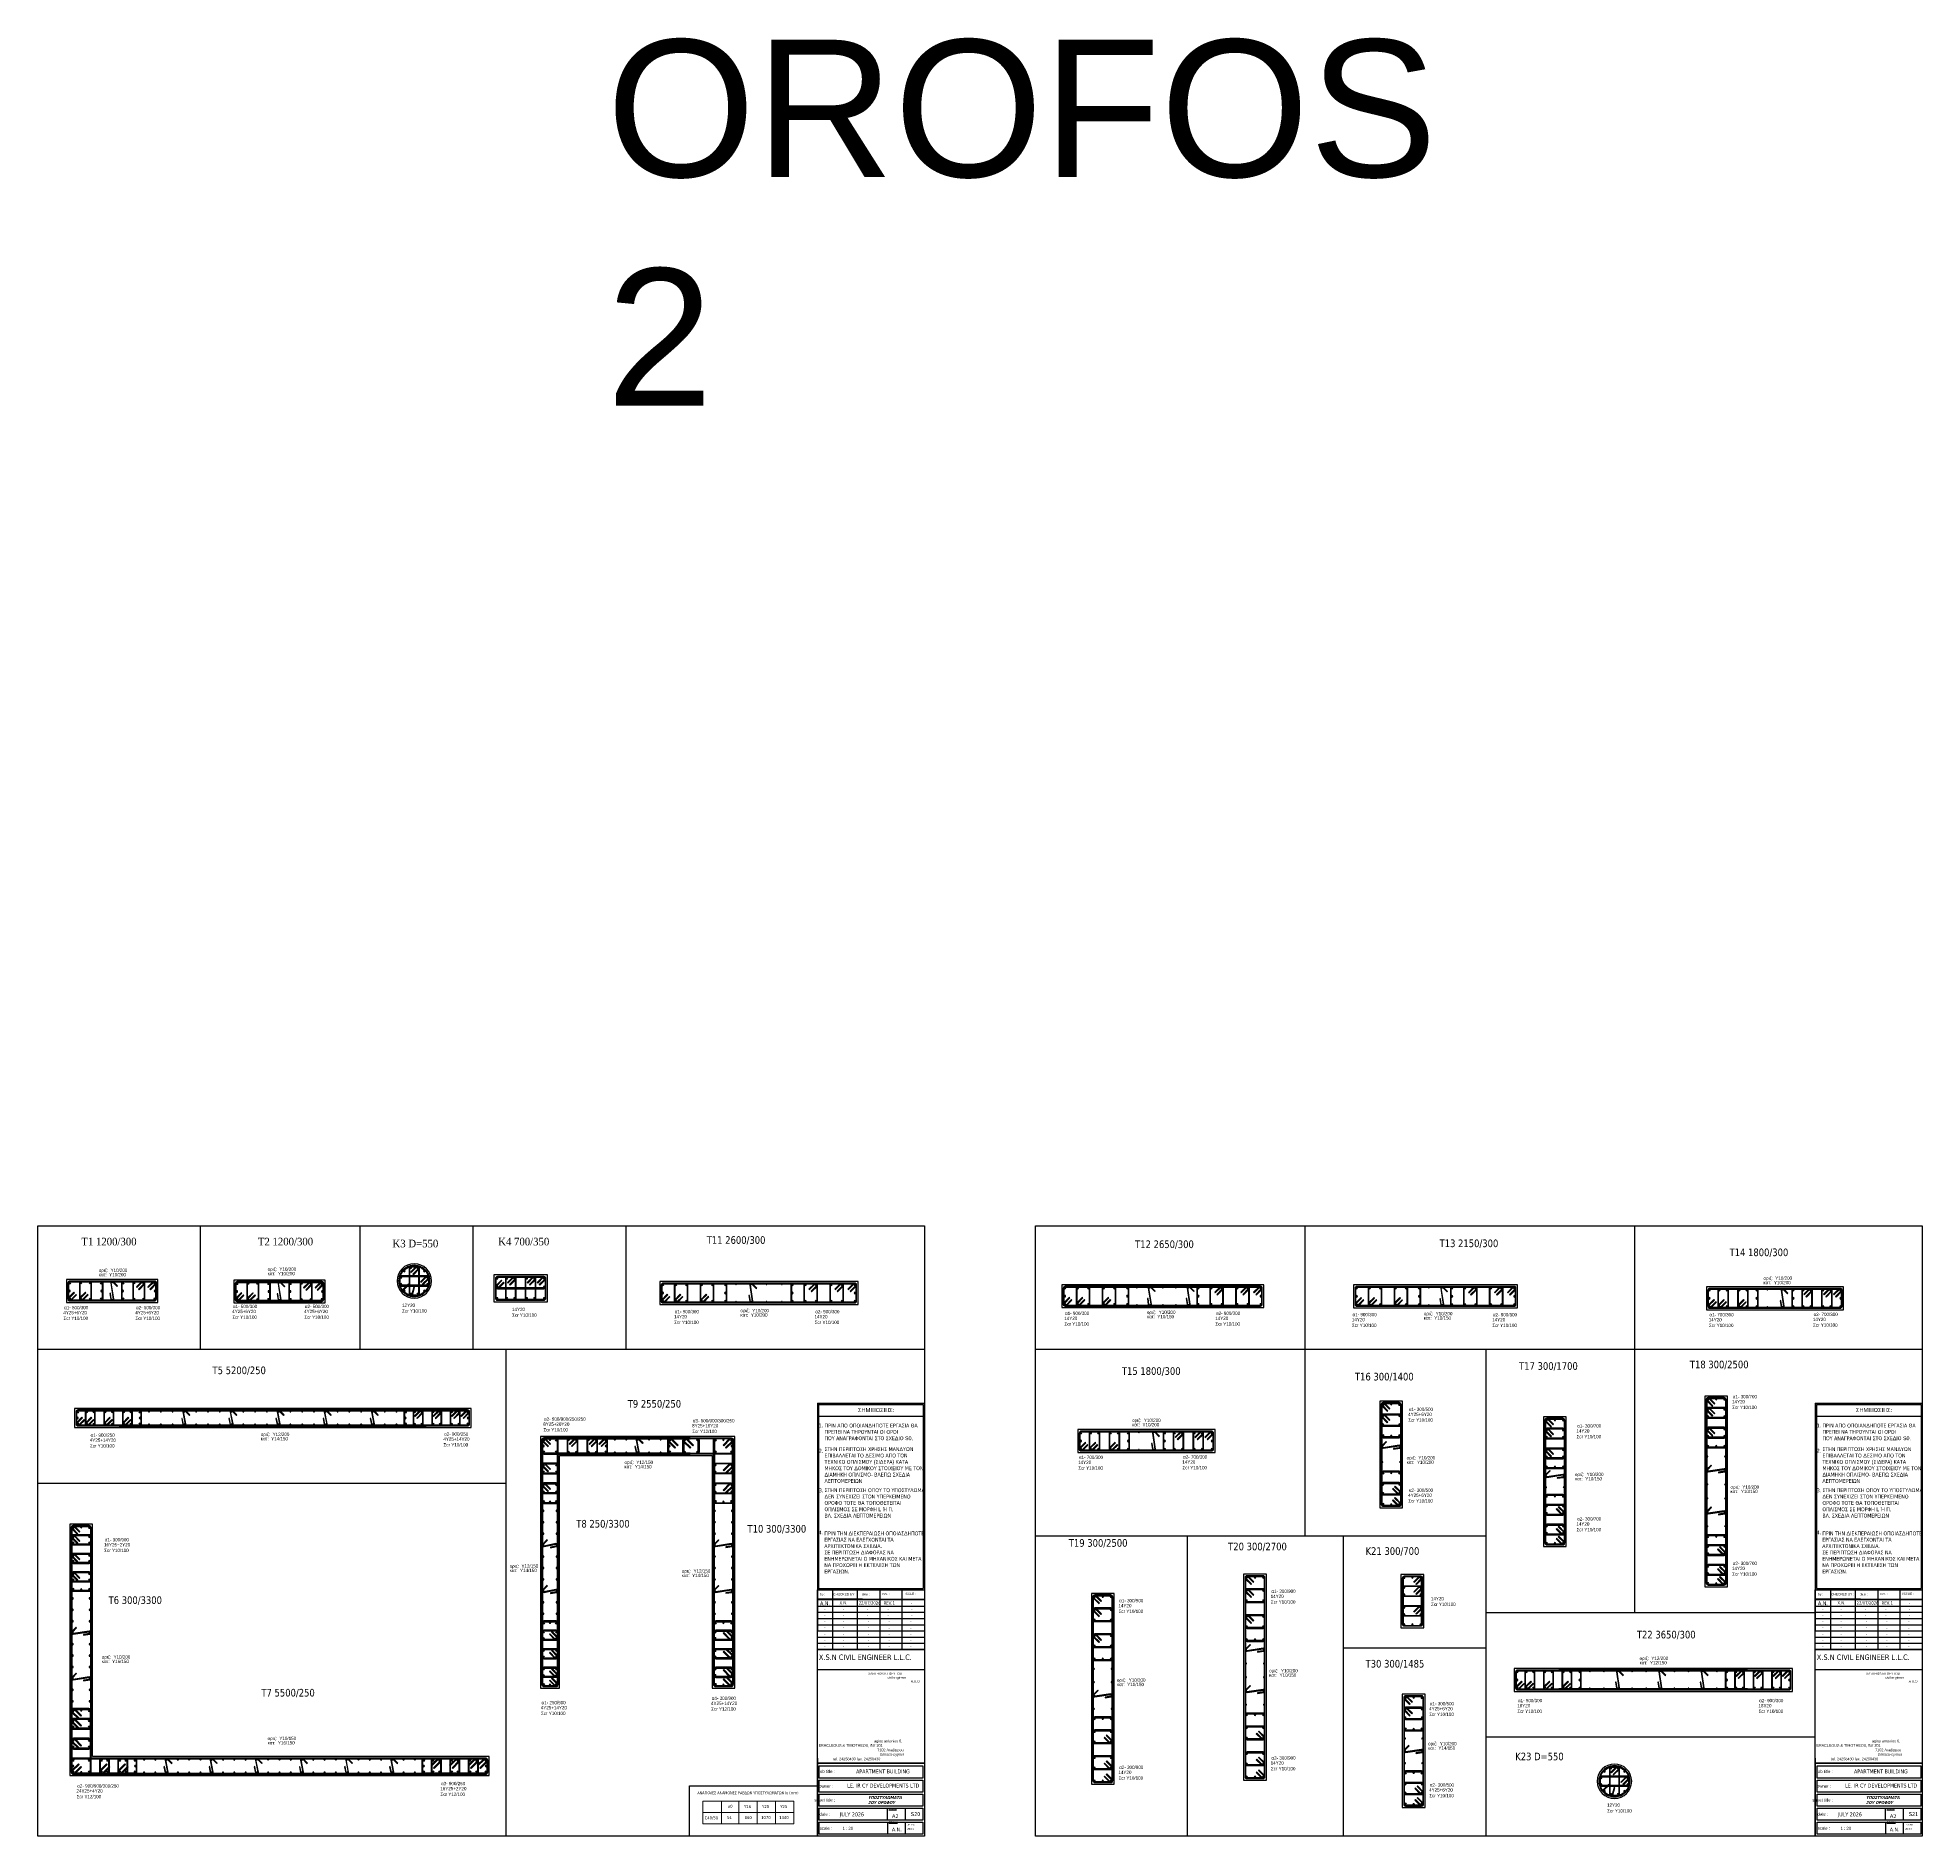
# Model space of a CAD drawing. Header units: millimetres. Extents: x -2171 to 1563, y -1758 to -1505.
# Drawn here: x -653.3 to -529.7, y -1630.3 to -1512.3 of the extents above; entities that cross this region are included whole.
import ezdxf

# ---------------------------------------------------------------- set-up
doc = ezdxf.new("R2010")
doc.units = ezdxf.units.MM
for name, color, linetype in [('-S-A3 PAGE', 3, 'Continuous'), ('-S_TEXT', 3, 'Continuous'), ('ANOIGMATA', 7, 'Continuous'), ('Col_Det', 7, 'Continuous'), ('Col_Det_4', 7, 'Continuous'), ('Col_Det_Fill', 7, 'Continuous'), ('Geo_Col_Pro_1', 7, 'Continuous'), ('pinakaki', 153, 'Continuous')]:
    doc.layers.add(name, color=color, linetype=linetype)
doc.layers.add('A-ANNO-DIMS', color=1, linetype='Continuous', lineweight=9)
doc.layers.add('TEXT', color=20, linetype='Continuous', lineweight=13)
doc.styles.add('S1Arl22_b_934_161', font='arial.ttf', dxfattribs={"width": 0.933629, "height": 0.002175})
doc.styles.add('S1TmsNwRmn22_b_934_161', font='times.ttf', dxfattribs={"width": 0.933629, "height": 0.002175})
doc.styles.get("Standard").update_dxf_attribs({"font": 'tahoma.ttf'})

# ---------------------------------------------------------------- blocks, each defined once
blk = doc.blocks.new('PINAKAKI')
at = {"layer": '-S-A3 PAGE', "ltscale": 5}
blk.add_line((121995.59, -208359.26), (121988.73, -208359.26), dxfattribs=at)
at = {"color": 0}
for p, q in [((121988.65, -208358.39), (121988.65, -208373.35)), ((121988.65, -208358.39), (121995.67, -208358.39)), ((121988.73, -208358.47), (121988.73, -208370.55)), ((121988.73, -208358.47), (121995.59, -208358.47)), ((121995.59, -208358.47), (121995.59, -208370.55)), ((121995.67, -208358.39), (121995.67, -208370.63)), ((121988.65, -208370.63), (121995.67, -208370.63)), ((121988.73, -208370.55), (121995.59, -208370.55)), ((121989.64, -208370.63), (121989.64, -208374.54)), ((121991.28, -208374.54), (121991.28, -208370.63)), ((121992.77, -208374.54), (121992.77, -208370.63)), ((121994.21, -208374.54), (121994.21, -208370.63)), ((121991.62, -208371.24), (121988.65, -208371.24)), ((121988.65, -208371.24), (121995.67, -208371.24)), ((121995.67, -208371.29), (121988.65, -208371.29)), ((121995.67, -208371.24), (121995.67, -208371.29)), ((121995.67, -208375.87), (121988.65, -208375.87)), ((121988.65, -208381.66), (121988.65, -208386.79)), ((121988.77, -208382.97), (121988.77, -208382.17)), ((121988.77, -208383.89), (121988.77, -208383.1)), ((121988.77, -208384.82), (121988.77, -208384.02)), ((121988.77, -208385.74), (121988.77, -208384.94)), ((121988.77, -208386.66), (121988.77, -208385.86))]:
    blk.add_line(p, q, dxfattribs=at)
at = {"color": 3}
blk.add_line((121995.67, -208372.46), (121995.67, -208374.54), dxfattribs=at)
at = {"color": 0}
for points in [[(121988.65, -208370.63), (121995.67, -208370.63), (121995.67, -208374.54), (121988.65, -208374.54)], [(121988.65, -208370.63), (121995.67, -208370.63), (121995.67, -208374.54), (121988.65, -208374.54)], [(121988.65, -208374.54), (121995.67, -208374.54), (121995.67, -208381.99), (121988.65, -208381.99)], [(121988.65, -208381.99), (121995.67, -208381.99), (121995.67, -208386.79), (121988.65, -208386.79)]]:
    blk.add_lwpolyline(points, close=True, dxfattribs=at)
for points in [[(121988.65, -208371.7), (121995.67, -208371.7)], [(121988.65, -208372.1), (121995.67, -208372.1)], [(121988.65, -208372.51), (121995.67, -208372.51)], [(121988.65, -208372.92), (121995.67, -208372.92)], [(121988.65, -208373.32), (121995.67, -208373.32)], [(121988.65, -208373.73), (121995.67, -208373.73)], [(121988.65, -208374.13), (121995.67, -208374.13)], [(121988.77, -208382.17), (121995.57, -208382.17), (121995.57, -208382.97), (121988.77, -208382.97)], [(121988.77, -208383.1), (121995.57, -208383.1), (121995.57, -208383.89), (121988.77, -208383.89)], [(121988.77, -208384.02), (121995.57, -208384.02), (121995.57, -208384.82), (121988.77, -208384.82)], [(121988.77, -208384.94), (121995.57, -208384.94), (121995.57, -208385.74), (121988.77, -208385.74)], [(121993.24, -208384.94), (121993.24, -208385.74)], [(121994.42, -208384.94), (121994.42, -208385.74)], [(121988.77, -208385.86), (121995.57, -208385.86), (121995.57, -208386.66), (121988.77, -208386.66)], [(121993.26, -208385.86), (121993.26, -208386.66)], [(121994.42, -208385.86), (121994.42, -208386.66)]]:
    blk.add_lwpolyline(points, dxfattribs=at)
blk.add_lwpolyline([(121988.65, -208374.54), (121995.67, -208374.54)])
at = {"layer": '-S_TEXT', "color": 3}
for s, p in [('1.', (121988.75, -208359.98)), ('2.', (121988.75, -208361.63)), ('3.', (121988.75, -208364.23)), ('4.', (121988.74, -208366.99))]:
    blk.add_text(s, height=0.25, dxfattribs=at).set_placement(p)
at = {"layer": '-S_TEXT', "color": 3, "char_height": 0.25, "attachment_point": 1}
for s, insert in [('ΠΡΙΝ ΑΠΟ ΟΠΟΙΑΝ{\\fArial|b0|i0|c186|p34;Δ}ΗΠΟΤΕ ΕΡΓΑΣΙΑ ΘΑ ΠΡΕΠΕΙ ΝΑ ΤΗΡΟΥΝΤΑΙ ΟΙ ΟΡΟΙ\\PΠΟΥ ΑΝΑΓΡΑΦΟΝΤΑΙ ΣΤΟ ΣΧΕ{\\fArial|b0|i0|c186|p34;Δ}ΙΟ {\\fArial|b0|i0|c186|p34;S0.}', (121989.12, -208359.73)), ('ΣΤΗΝ ΠΕΡΙΠΤ{\\fArial|b0|i0|c186|p34;Ω}ΣΗ ΧΡΗΣΗΣ ΜΑΝ{\\fArial|b0|i0|c186|p34;Δ}Υ{\\fArial|b0|i0|c186|p34;Ω}Ν ΕΠΙΒΑΛΛΕΤΑΙ ΤΟ {\\fArial|b0|i0|c186|p34;Δ}ΕΣΙΜΟ ΑΠΟ ΤΟΝ ΤΕΧΝΙΚΟ ΟΠΛΙΣΜΟΥ {\\fArial|b0|i0|c186|p34;(}ΣΙ{\\fArial|b0|i0|c186|p34;Δ}ΕΡΑ{\\fArial|b0|i0|c186|p34;) }ΚΑΤΑ ΜΗΚΟΣ ΤΟΥ {\\fArial|b0|i0|c186|p34;Δ}ΟΜΙΚΟΥ ΣΤΟΙΧΕΙΟΥ ΜΕ ΤΟΝ {\\fArial|b0|i0|c186|p34;Δ}ΙΑΜΗΚΗ ΟΠΛΙΣΜΟ{\\fArial|b0|i0|c186|p34;- }ΒΛΕΠ{\\fArial|b0|i0|c186|p34;Ω }ΣΧΕ{\\fArial|b0|i0|c186|p34;Δ}ΙΑ ΛΕΠΤΟΜΕΡΕΙΩΝ', (121989.12, -208361.28)), ('ΣΤΗΝ ΠΕΡΙΠΤ{\\fArial|b0|i0|c186|p34;Ω}ΣΗ ΟΠΟΥ ΤΟ ΥΠΟΣΤΥΛ{\\fArial|b0|i0|c186|p34;Ω}ΜΑ {\\fArial|b0|i0|c186|p34;Δ}ΕΝ ΣΥΝΕΧΙΖΕΙ ΣΤΟΝ ΥΠΕΡΚΕΙΜΕΝΟ ΟΡΟΦΟ ΤΟΤΕ ΘΑ ΤΟΠΟΘΕΤΕΙΤΑΙ ΟΠΛΙΣΜΟΣ ΣΕ ΜΟΡΦΗ {\\fArial|b0|i0|c186|p34;L }Ή Π{\\fArial|b0|i0|c186|p34;.  \\P}ΒΛ{\\fArial|b0|i0|c186|p34;. }ΣΧΕ{\\fArial|b0|i0|c186|p34;Δ}Ι{\\fArial|b0|i0|c186|p34;A }ΛΕΠΤΟΜΕΡΕΙ{\\fArial|b0|i0|c186|p34;Ω}Ν', (121989.12, -208363.97)), ('ΠΡΙΝ ΤΗΝ {\\fArial|b0|i0|c186|p34;Δ}ΙΕΚΠΕΡΑΙ{\\fArial|b0|i0|c186|p34;Ω}ΣΗ ΟΠΟΙΑΣ{\\fArial|b0|i0|c186|p34;Δ}ΗΠΟΤΕ ΕΡΓΑΣΙΑΣ ΝΑ ΕΛΕΓΧΟΝΤΑΙ ΤΑ ΑΡΧΙΤΕΚΤΟΝΙΚΑ ΣΧΕ{\\fArial|b0|i0|c186|p34;Δ}ΙΑ{\\fArial|b0|i0|c186|p34;.\\P}ΣΕ ΠΕΡΙΠΤ{\\fArial|b0|i0|c186|p34;Ω}ΣΗ {\\fArial|b0|i0|c186|p34;Δ}ΙΑΦΟΡΑΣ ΝΑ ΕΝΗΜΕΡ{\\fArial|b0|i0|c186|p34;Ω}ΝΕΤΑΙ Ο ΜΗΧΑΝΙΚΟΣ ΚΑΙ ΜΕΤΑ ΝΑ ΠΡΟΧ{\\fArial|b0|i0|c186|p34;Ω}ΡΕΙ Η ΕΚΤΕΛΕΣΗ Τ{\\fArial|b0|i0|c186|p34;Ω}Ν ΕΡΓΑΣΙ{\\fArial|b0|i0|c186|p34;Ω}Ν{\\fArial|b0|i0|c186|p34;.}', (121989.11, -208366.8))]:
    blk.add_mtext_dynamic_manual_height_columns(s, width=6.3862, gutter_width=1, heights=[0], dxfattribs=dict(at, insert=insert))
at = {"layer": 'ANOIGMATA', "attachment_point": 1}
for s, insert, char_height, width in [('\\pi4.5494;{\\fBankGothic Lt BT|b0|i0|c0|p34;\\H1.5x;\\C7;XANTHOS NEOFYTOU\\P\\pi5.8103;civil engineer\\P\\pi7.351;\\fArial|b0|i0|c161|p34;Α.Π.Θ}', (121987.43, -208376.05), 0.1009, 7.9171), ('\\pi4.88765;{\\fBankGothic Lt BT|b0|i0|c161|p34;\\H1.1667x;\\C0;agioy antonioy 6,\\P\\pi1.24243;ERACLEOUS & TIMOTHEOU, flat 201\\P\\pi5.08735;7102 Aradippou\\P\\pi5.25915;larnaca-cyprus\\P\\pi2.19835;tel. 24258430 fax. 24250430}', (121987.49, -208380.45), 0.1514, 8.0584), ('\\pi1.00598;{\\fBankGothic Lt BT|b0|i0|c0|p34;\\H1.5x;\\C7; \\H1.3333x; job title :}', (121987.62, -208382.44), 0.1009, 3.3382), ('\\A1;{\\H0.99983x;\\C7;APARTMENT BUILDING  \\H0.75013x;  }', (121991.19, -208382.41), 0.2523, 5.3476), ('\\pi1.54818;{\\fBankGothic Lt BT|b0|i0|c0|p34;\\H1.5x;\\C7; \\H1.3333x; owner :}', (121987.08, -208383.4), 0.1009, 3.3382), ('\\A1;{\\C7;LE. IR CY DEVELOPMENTS LTD  }', (121990.61, -208383.34), 0.2523, 5.3476), ('{\\fBankGothic Lt BT|b0|i0|c0|p34;\\C7;     sheet title :}', (121988.07, -208384.31), 0.2019, 3.3382), ('\\pi1.98789;{\\fBankGothic Lt BT|b0|i0|c0|p34;\\C7; date :}', (121986.73, -208385.23), 0.2019, 3.3382), ('{\\fTahoma|b0|i0|c0|p34;\\C7;JULY 2026}', (121990.13, -208385.23), 0.2523, 4.5751), ('\\pi1.70638;{\\fBankGothic Lt BT|b0|i0|c161|p34;\\H0.5x;\\L\\C7;PAPER\\H2x;\\l }', (121991.64, -208384.93), 0.2125, 3.5139), ('\\pi1.77876;{\\fBankGothic Lt BT|b0|i0|c0|p34;\\C7; scale :}', (121986.95, -208386.16), 0.2019, 3.3382), ('\\pi1.70638;{\\fBankGothic Lt BT|b0|i0|c0|p34;\\H0.5x;\\L\\C7;DESIGN\\H2x;\\l }', (121991.64, -208385.81), 0.2125, 3.5139), ('\\pi1.1781;{\\fBankGothic Lt BT|b0|i0|c161|p34;\\C7;2\\fBankGothic Lt BT|b0|i0|c0|p34;633}', (121993.34, -208386.24), 0.1467, 4.852), ('\\pi0.81053;{\\fBankGothic Lt BT|b0|i0|c0|p34;\\C7;JOB NO}', (121993.74, -208385.98), 0.1009, 3.3382)]:
    blk.add_mtext(s, dxfattribs=dict(at, insert=insert, char_height=char_height, width=width))
at = {"layer": 'ANOIGMATA', "char_height": 0.2523, "attachment_point": 1}
for s, insert in [('{\\fArial|b0|i0|c186|p34;A}2', (121993.54, -208385.35)), ('A{\\fArial|b0|i0|c186|p34;.}N{\\fArial|b0|i0|c186|p34;.}', (121993.54, -208386.22))]:
    blk.add_mtext_dynamic_manual_height_columns(s, width=10.8932, gutter_width=1, heights=[0], dxfattribs=dict(at, insert=insert))
at = {"layer": 'pinakaki', "ltscale": 0.005, "insert": (121991.31, -208358.7), "char_height": 0.2696, "width": 6.6747, "attachment_point": 1}
blk.add_mtext('{\\fArial|b0|i0|c161|p34;ΣΗΜΕΙΩΣΕΙΣ:}', dxfattribs=at)
at = {"layer": 'TEXT', "color": 0, "attachment_point": 1}
for s, insert, char_height, width in [('\\pi0.19627;{\\C7;A\\fTahoma|b0|i0|c161|p34;.\\fTahoma|b0|i0|c0|p34;N\\fTahoma|b0|i0|c161|p34;.}', (121988.63, -208371.38), 0.2539, 1.0156), ('\\pi0.20581;{\\fBankGothic Lt BT|b0|i0|c161|p34;\\C7;by :}', (121988.63, -208370.84), 0.1523, 0.9175), ('\\pi0.46934;{\\H0.8x;\\C7;-}', (121988.63, -208371.77), 0.2539, 1.0156), ('\\pi0.49205;{\\fArial|b0|i0|c186|p34;\\C7;CHECKED BY\\fBankGothic Lt BT|b0|i0|c161|p34; :}', (121989.2, -208370.84), 0.1523, 2.5391), ('\\pi1.02419;{\\H0.8x;\\C7;X.N.}', (121989.08, -208371.38), 0.2539, 2.5391), ('\\pi1.23106;{\\H0.8x;\\C7;-}', (121989.08, -208371.77), 0.2539, 2.5391), ('{\\fTahoma|b0|i0|c0|p34;\\C7;22\\fTahoma|b0|i0|c161|p34;/\\fTahoma|b0|i0|c0|p34;07\\fTahoma|b0|i0|c161|p34;/202\\fTahoma|b0|i0|c0|p34;6}', (121991.36, -208371.39), 0.20313, 1.3531), ('\\pi0.83455;{\\fBankGothic Lt BT|b0|i0|c0|p34;\\C7;date :}', (121990.73, -208370.84), 0.1523, 2.5391), ('\\pi1.09396;{\\H0.8x;\\C7;   -}', (121990.57, -208371.77), 0.2539, 2.5391), ('{\\fBankGothic Lt BT|b0|i0|c161|p34;\\C7;rev\\fBankGothic Lt BT|b0|i0|c0|p34;.\\fBankGothic Lt BT|b0|i0|c161|p34; :}', (121992.93, -208370.81), 0.15234, 2.5391), ('\\pi0.28843;{\\H0.8x;\\C7;REV.1}', (121992.71, -208371.39), 0.2539, 1.2675), ('\\pi1.23106;{\\H0.8x;\\C7;-}', (121992.01, -208371.77), 0.2539, 2.5391), ('{\\fBankGothic Lt BT|b0|i0|c0|p34;\\C7;ISSUE\\fBankGothic Lt BT|b0|i0|c161|p34; :}', (121994.37, -208370.81), 0.1523, 2.5391), ('\\pi0.54551;{\\H0.8x;\\C7; \\fTahoma|b0|i0|c161|p34;-}', (121994.15, -208371.39), 0.2539, 1.2675), ('\\pi1.23106;{\\H0.8x;\\C7;-}', (121993.56, -208371.77), 0.2539, 2.5391), ('\\pi0.46934;{\\H0.8x;\\C7;-}', (121988.63, -208372.19), 0.2539, 1.0156), ('\\pi0.46934;{\\H0.8x;\\C7;-}', (121988.63, -208372.6), 0.2539, 1.0156), ('\\pi0.46934;{\\H0.8x;\\C7;-}', (121988.63, -208373), 0.2539, 1.0156), ('\\pi1.23106;{\\H0.8x;\\C7;-}', (121989.08, -208372.19), 0.2539, 2.5391), ('\\pi1.23106;{\\H0.8x;\\C7;-}', (121989.08, -208372.6), 0.2539, 2.5391), ('\\pi1.23106;{\\H0.8x;\\C7;-}', (121989.08, -208373), 0.2539, 2.5391), ('\\pi1.09396;{\\H0.8x;\\C7;   -}', (121990.57, -208372.19), 0.2539, 2.5391), ('\\pi1.23106;{\\H0.8x;\\C7;-}', (121990.73, -208372.6), 0.2539, 2.5391), ('\\pi1.23106;{\\H0.8x;\\C7;-}', (121990.73, -208373), 0.2539, 2.5391), ('\\pi1.23106;{\\H0.8x;\\C7;-}', (121992.01, -208372.19), 0.2539, 2.5391), ('\\pi0.5953;{\\fTahoma|b0|i0|c161|p34;\\H0.8x;\\C7;-}', (121992.71, -208372.61), 0.2539, 1.2675), ('\\pi0.5953;{\\fTahoma|b0|i0|c161|p34;\\H0.8x;\\C7;-}', (121992.71, -208373.01), 0.2539, 1.2675), ('\\pi0.5953;{\\fTahoma|b0|i0|c161|p34;\\H0.8x;\\C7;-}', (121994.15, -208372.61), 0.2539, 1.2675), ('\\pi0.5953;{\\fTahoma|b0|i0|c161|p34;\\H0.8x;\\C7;-}', (121994.15, -208373.01), 0.2539, 1.2675), ('\\pi1.23106;{\\H0.8x;\\C7;-}', (121993.56, -208372.19), 0.2539, 2.5391), ('\\pi0.46934;{\\H0.8x;\\C7;-}', (121988.63, -208373.41), 0.2539, 1.0156), ('\\pi0.46934;{\\H0.8x;\\C7;-}', (121988.63, -208373.82), 0.2539, 1.0156), ('\\pi0.46934;{\\H0.8x;\\C7;-}', (121988.63, -208374.22), 0.2539, 1.0156), ('\\pi1.23106;{\\H0.8x;\\C7;-}', (121989.08, -208373.41), 0.2539, 2.5391), ('\\pi1.23106;{\\H0.8x;\\C7;-}', (121989.08, -208373.82), 0.2539, 2.5391), ('\\pi1.23106;{\\H0.8x;\\C7;-}', (121989.08, -208374.22), 0.2539, 2.5391), ('\\pi1.23106;{\\H0.8x;\\C7;-}', (121990.73, -208373.41), 0.2539, 2.5391), ('\\pi1.23106;{\\H0.8x;\\C7;-}', (121990.73, -208373.82), 0.2539, 2.5391), ('\\pi1.23106;{\\H0.8x;\\C7;-}', (121990.73, -208374.22), 0.2539, 2.5391), ('\\pi0.5953;{\\fTahoma|b0|i0|c161|p34;\\H0.8x;\\C7;-}', (121992.71, -208373.42), 0.2539, 1.2675), ('\\pi0.5953;{\\fTahoma|b0|i0|c161|p34;\\H0.8x;\\C7;-}', (121992.71, -208373.83), 0.2539, 1.2675), ('\\pi0.5953;{\\fTahoma|b0|i0|c161|p34;\\H0.8x;\\C7;-}', (121992.71, -208374.23), 0.2539, 1.2675), ('\\pi0.5953;{\\fTahoma|b0|i0|c161|p34;\\H0.8x;\\C7;-}', (121994.15, -208373.42), 0.2539, 1.2675), ('\\pi0.5953;{\\fTahoma|b0|i0|c161|p34;\\H0.8x;\\C7;-}', (121994.15, -208373.83), 0.2539, 1.2675), ('\\pi0.5953;{\\fTahoma|b0|i0|c161|p34;\\H0.8x;\\C7;-}', (121994.15, -208374.23), 0.2539, 1.2675), ('X.S.N CIVIL ENGINEER L.L.C.\\P', (121988.75, -208374.87), 0.35, 6.9221)]:
    blk.add_mtext(s, dxfattribs=dict(at, insert=insert, char_height=char_height, width=width))
at = {"layer": 'TEXT', "insert": (121992.71, -208371.39), "char_height": 0.2539, "width": 1.2675, "attachment_point": 1}
blk.add_mtext('{\\fTahoma|b0|i0|c0|p34;\\H0.8x;\\C7; }', dxfattribs=at)
blk = doc.blocks.new('A$C2c4623ba')
for p, q in [((0.36, 1.5), (0.36, 0)), ((0.36, 1.5), (6.32, 1.5)), ((1.58, 1.5), (1.58, 0)), ((2.73, 1.5), (2.73, 0)), ((3.92, 1.5), (3.92, 0)), ((5.13, 1.5), (5.13, 0)), ((6.32, 1.5), (6.32, 0)), ((0.36, 0.75), (6.32, 0.75)), ((0.36, 0.75), (6.32, 0.75)), ((0.36, 0.75), (6.32, 0.75)), ((0.36, 0), (6.32, 0)), ((0.36, 0), (6.32, 0))]:
    blk.add_line(p, q)
for s, height, p in [('ΑΝΑΓΚΑΙΕΣ ΑΝΑΜΟΝΕΣ ΡΑΒΔΩΝ ΥΠΟΣΤΥΛΩΜΑΤΩΝ lo (mm)', 0.18, (0, 1.95)), ('a0', 0.2, (2, 1.06)), ('Y16', 0.2, (3.06, 1.04)), ('Y20', 0.2, (4.24, 1.04)), ('Y25', 0.2, (5.43, 1.04)), ('C40/50', 0.2, (0.48, 0.3)), ('54', 0.2, (1.94, 0.32)), ('860', 0.2, (3.1, 0.32)), ('1070', 0.2, (4.18, 0.32)), ('1340', 0.2, (5.36, 0.32))]:
    blk.add_text(s, height=height).set_placement(p)

msp = doc.modelspace()

# ---------------------------------------------------------------- hatches: boundary and pattern name
at = {"layer": 'Col_Det_Fill'}
for color, points in [(252, [(-628.8628, -1592.9289), (-628.8757, -1592.8806, 0.1316525), (-629.3352, -1593.1459), (-629.2999, -1593.1813, -0.1316525)]), (252, [(-628.8197, -1592.9447), (-628.8197, -1592.8947, 0.41421356), (-628.9447, -1593.0197), (-628.8947, -1593.0197, -0.41421356)]), (252, [(-628.8947, -1593.0197), (-628.9447, -1593.0197), (-628.9447, -1594.7217), (-628.8947, -1594.7217)]), (56, [(-628.7873, -1593.002, 0.41421356), (-628.8373, -1592.952, 0.41421356), (-628.8873, -1593.002, 0.41421356), (-628.8373, -1593.052, 0.41421356)]), (252, [(-628.3581, -1592.9289), (-628.3451, -1592.8806, 0.1316525), (-628.8757, -1592.8806), (-628.8628, -1592.9289, -0.1316525)]), (252, [(-628.4542, -1592.9667), (-628.4896, -1592.9313), (-628.8431, -1593.2849), (-628.8078, -1593.3202)]), (252, [(-628.4012, -1592.9447), (-628.4012, -1592.8947), (-628.8197, -1592.8947), (-628.8197, -1592.9447)]), (252, [(-628.3262, -1593.0197), (-628.2762, -1593.0197, 0.66817864), (-628.4896, -1592.9313), (-628.4542, -1592.9667, -0.66817864)]), (56, [(-628.3335, -1593.002, 0.41421356), (-628.3835, -1592.952, 0.41421356), (-628.4335, -1593.002, 0.41421356), (-628.3835, -1593.052, 0.41421356)]), (252, [(-628.3482, -1593.0727), (-628.3128, -1593.1081, 0.66817864), (-628.4012, -1592.8947), (-628.4012, -1592.9447, -0.66817864)]), (252, [(-627.921, -1593.1813), (-627.8856, -1593.1459, 0.1316525), (-628.3451, -1592.8806), (-628.3581, -1592.9289, -0.1316525)]), (252, [(-628.3262, -1594.7217), (-628.2762, -1594.7217), (-628.2762, -1593.0197), (-628.3262, -1593.0197)]), (252, [(-651.194, -1593.928), (-651.194, -1593.878, 0.41421356), (-651.319, -1594.003), (-651.269, -1594.003, -0.41421356)]), (252, [(-651.269, -1594.003), (-651.319, -1594.003), (-651.319, -1595.053), (-651.269, -1595.053)]), (12, [(-651.2653, -1593.9942, 0.41421356), (-651.2028, -1594.0567, 0.41421356), (-651.1403, -1593.9942, 0.41421356), (-651.2028, -1593.9317, 0.41421356)]), (252, [(-649.144, -1593.928), (-649.144, -1593.878), (-651.194, -1593.878), (-651.194, -1593.928)]), (252, [(-650.444, -1593.928), (-650.444, -1593.878, 0.41421356), (-650.569, -1594.003), (-650.519, -1594.003, -0.41421356)]), (252, [(-650.519, -1594.003), (-650.569, -1594.003), (-650.569, -1595.053), (-650.519, -1595.053)]), (56, [(-650.5117, -1593.9853, 0.41421356), (-650.4617, -1594.0353, 0.41421356), (-650.4117, -1593.9853, 0.41421356), (-650.4617, -1593.9353, 0.41421356)]), (252, [(-649.894, -1593.928), (-649.894, -1593.878), (-650.444, -1593.878), (-650.444, -1593.928)]), (252, [(-646.6175, -1593.928), (-646.6175, -1593.878), (-650.2205, -1593.878), (-650.2205, -1593.928)]), (56, [(-649.9263, -1593.9853, 0.41421356), (-649.8763, -1594.0353, 0.41421356), (-649.8263, -1593.9853, 0.41421356), (-649.8763, -1593.9353, 0.41421356)]), (252, [(-649.819, -1594.003), (-649.769, -1594.003, 0.41421356), (-649.894, -1593.878), (-649.894, -1593.928, -0.41421356)]), (252, [(-649.819, -1595.053), (-649.769, -1595.053), (-649.769, -1594.003), (-649.819, -1594.003)]), (12, [(-649.1977, -1593.9942, 0.41421356), (-649.1352, -1594.0567, 0.41421356), (-649.0727, -1593.9942, 0.41421356), (-649.1352, -1593.9317, 0.41421356)]), (252, [(-649.069, -1594.003), (-649.019, -1594.003, 0.41421356), (-649.144, -1593.878), (-649.144, -1593.928, -0.41421356)]), (252, [(-649.069, -1595.053), (-649.019, -1595.053), (-649.019, -1594.003), (-649.069, -1594.003)]), (252, [(-648.5179, -1594.0028), (-648.4783, -1593.9969, -0.72334494), (-648.3766, -1593.9456), (-648.3483, -1593.9173, 0.72334494)]), (252, [(-648.3597, -1595.0591), (-648.3201, -1595.0532), (-648.4783, -1593.9969), (-648.5179, -1594.0028)]), (133, [(-648.444, -1593.953, 0.41421356), (-648.419, -1593.978, 0.41421356), (-648.394, -1593.953, 0.41421356), (-648.419, -1593.928, 0.41421356)]), (252, [(-648.3483, -1593.9173), (-648.3766, -1593.9456), (-648.0937, -1594.2284), (-648.0654, -1594.2001)]), (252, [(-647.694, -1593.928), (-647.694, -1593.878, 0.41421356), (-647.819, -1594.003), (-647.769, -1594.003, -0.41421356)]), (252, [(-647.769, -1594.003), (-647.819, -1594.003), (-647.819, -1595.053), (-647.769, -1595.053)]), (12, [(-647.6403, -1593.9942, 0.41421356), (-647.7028, -1593.9317, 0.41421356), (-647.7653, -1593.9942, 0.41421356), (-647.7028, -1594.0567, 0.41421356)]), (252, [(-645.644, -1593.928), (-645.644, -1593.878), (-647.694, -1593.878), (-647.694, -1593.928)]), (252, [(-646.944, -1593.928), (-646.944, -1593.878, 0.41421356), (-647.069, -1594.003), (-647.019, -1594.003, -0.41421356)]), (252, [(-647.019, -1594.003), (-647.069, -1594.003), (-647.069, -1595.053), (-647.019, -1595.053)]), (56, [(-646.9117, -1593.9853, 0.41421356), (-646.9617, -1593.9353, 0.41421356), (-647.0117, -1593.9853, 0.41421356), (-646.9617, -1594.0353, 0.41421356)]), (252, [(-646.394, -1593.928), (-646.394, -1593.878), (-646.944, -1593.878), (-646.944, -1593.928)]), (252, [(-646.447, -1593.95), (-646.4824, -1593.9146), (-646.8359, -1594.2682), (-646.8006, -1594.3035)]), (252, [(-646.6945, -1594.4096), (-646.6592, -1594.445), (-646.3056, -1594.0914), (-646.341, -1594.056)]), (252, [(-646.319, -1594.003), (-646.269, -1594.003, 0.66817864), (-646.4824, -1593.9146), (-646.447, -1593.95, -0.66817864)]), (56, [(-646.3263, -1593.9853, 0.41421356), (-646.3763, -1593.9353, 0.41421356), (-646.4263, -1593.9853, 0.41421356), (-646.3763, -1594.0353, 0.41421356)]), (252, [(-646.341, -1594.056), (-646.3056, -1594.0914, 0.66817864), (-646.394, -1593.878), (-646.394, -1593.928, -0.66817864)]), (252, [(-646.319, -1595.053), (-646.269, -1595.053), (-646.269, -1594.003), (-646.319, -1594.003)]), (252, [(-645.697, -1593.95), (-645.7324, -1593.9146), (-646.0859, -1594.2682), (-646.0506, -1594.3035)]), (252, [(-645.9445, -1594.4096), (-645.9092, -1594.445), (-645.5556, -1594.0914), (-645.591, -1594.056)]), (252, [(-645.569, -1594.003), (-645.519, -1594.003, 0.66817864), (-645.7324, -1593.9146), (-645.697, -1593.95, -0.66817864)]), (12, [(-645.5727, -1593.9942, 0.41421356), (-645.6352, -1593.9317, 0.41421356), (-645.6977, -1593.9942, 0.41421356), (-645.6352, -1594.0567, 0.41421356)]), (252, [(-645.591, -1594.056), (-645.5556, -1594.0914, 0.66817864), (-645.644, -1593.878), (-645.644, -1593.928, -0.66817864)]), (252, [(-645.569, -1595.053), (-645.519, -1595.053), (-645.519, -1594.003), (-645.569, -1594.003)]), (252, [(-640.2217, -1593.9634), (-640.2217, -1593.9134, 0.41421356), (-640.3467, -1594.0384), (-640.2967, -1594.0384, -0.41421356)]), (252, [(-640.2967, -1594.0384), (-640.3467, -1594.0384), (-640.3467, -1595.0884), (-640.2967, -1595.0884)]), (12, [(-640.2931, -1594.0296, 0.41421356), (-640.2306, -1594.0921, 0.41421356), (-640.1681, -1594.0296, 0.41421356), (-640.2306, -1593.9671, 0.41421356)]), (252, [(-638.1717, -1593.9634), (-638.1717, -1593.9134), (-640.2217, -1593.9134), (-640.2217, -1593.9634)]), (252, [(-639.4717, -1593.9634), (-639.4717, -1593.9134, 0.41421356), (-639.5967, -1594.0384), (-639.5467, -1594.0384, -0.41421356)]), (252, [(-639.5467, -1594.0384), (-639.5967, -1594.0384), (-639.5967, -1595.0884), (-639.5467, -1595.0884)]), (56, [(-639.5394, -1594.0207, 0.41421356), (-639.4894, -1594.0707, 0.41421356), (-639.4394, -1594.0207, 0.41421356), (-639.4894, -1593.9707, 0.41421356)]), (252, [(-638.9217, -1593.9634), (-638.9217, -1593.9134), (-639.4717, -1593.9134), (-639.4717, -1593.9634)]), (252, [(-635.6452, -1593.9634), (-635.6452, -1593.9134), (-639.2482, -1593.9134), (-639.2482, -1593.9634)]), (56, [(-638.954, -1594.0207, 0.41421356), (-638.904, -1594.0707, 0.41421356), (-638.854, -1594.0207, 0.41421356), (-638.904, -1593.9707, 0.41421356)]), (252, [(-638.8467, -1594.0384), (-638.7967, -1594.0384, 0.41421356), (-638.9217, -1593.9134), (-638.9217, -1593.9634, -0.41421356)]), (252, [(-638.8467, -1595.0884), (-638.7967, -1595.0884), (-638.7967, -1594.0384), (-638.8467, -1594.0384)]), (12, [(-638.2254, -1594.0296, 0.41421356), (-638.1629, -1594.0921, 0.41421356), (-638.1004, -1594.0296, 0.41421356), (-638.1629, -1593.9671, 0.41421356)]), (252, [(-638.0967, -1594.0384), (-638.0467, -1594.0384, 0.41421356), (-638.1717, -1593.9134), (-638.1717, -1593.9634, -0.41421356)]), (252, [(-638.0967, -1595.0884), (-638.0467, -1595.0884), (-638.0467, -1594.0384), (-638.0967, -1594.0384)]), (252, [(-637.5456, -1594.0382), (-637.5061, -1594.0323, -0.72334494), (-637.4043, -1593.981), (-637.376, -1593.9527, 0.72334494)]), (252, [(-637.3874, -1595.0945), (-637.3478, -1595.0886), (-637.5061, -1594.0323), (-637.5456, -1594.0382)]), (133, [(-637.4717, -1593.9884, 0.41421356), (-637.4467, -1594.0134, 0.41421356), (-637.4217, -1593.9884, 0.41421356), (-637.4467, -1593.9634, 0.41421356)]), (252, [(-637.376, -1593.9527), (-637.4043, -1593.981), (-637.1215, -1594.2638), (-637.0932, -1594.2355)]), (252, [(-636.7217, -1593.9634), (-636.7217, -1593.9134, 0.41421356), (-636.8467, -1594.0384), (-636.7967, -1594.0384, -0.41421356)]), (252, [(-636.7967, -1594.0384), (-636.8467, -1594.0384), (-636.8467, -1595.0884), (-636.7967, -1595.0884)]), (12, [(-636.6681, -1594.0296, 0.41421356), (-636.7306, -1593.9671, 0.41421356), (-636.7931, -1594.0296, 0.41421356), (-636.7306, -1594.0921, 0.41421356)]), (252, [(-634.6717, -1593.9634), (-634.6717, -1593.9134), (-636.7217, -1593.9134), (-636.7217, -1593.9634)]), (252, [(-635.9717, -1593.9634), (-635.9717, -1593.9134, 0.41421356), (-636.0967, -1594.0384), (-636.0467, -1594.0384, -0.41421356)]), (252, [(-636.0467, -1594.0384), (-636.0967, -1594.0384), (-636.0967, -1595.0884), (-636.0467, -1595.0884)]), (56, [(-635.9394, -1594.0207, 0.41421356), (-635.9894, -1593.9707, 0.41421356), (-636.0394, -1594.0207, 0.41421356), (-635.9894, -1594.0707, 0.41421356)]), (252, [(-635.4217, -1593.9634), (-635.4217, -1593.9134), (-635.9717, -1593.9134), (-635.9717, -1593.9634)]), (252, [(-635.4748, -1593.9854), (-635.5101, -1593.95), (-635.8637, -1594.3036), (-635.8283, -1594.3389)]), (252, [(-635.7222, -1594.445), (-635.6869, -1594.4804), (-635.3333, -1594.1268), (-635.3687, -1594.0914)]), (252, [(-635.3467, -1594.0384), (-635.2967, -1594.0384, 0.66817864), (-635.5101, -1593.95), (-635.4748, -1593.9854, -0.66817864)]), (56, [(-635.354, -1594.0207, 0.41421356), (-635.404, -1593.9707, 0.41421356), (-635.454, -1594.0207, 0.41421356), (-635.404, -1594.0707, 0.41421356)]), (252, [(-635.3687, -1594.0914), (-635.3333, -1594.1268, 0.66817864), (-635.4217, -1593.9134), (-635.4217, -1593.9634, -0.66817864)]), (252, [(-635.3467, -1595.0884), (-635.2967, -1595.0884), (-635.2967, -1594.0384), (-635.3467, -1594.0384)]), (252, [(-634.7248, -1593.9854), (-634.7601, -1593.95), (-635.1137, -1594.3036), (-635.0783, -1594.3389)]), (252, [(-634.9722, -1594.445), (-634.9369, -1594.4804), (-634.5833, -1594.1268), (-634.6187, -1594.0914)]), (252, [(-634.5967, -1594.0384), (-634.5467, -1594.0384, 0.66817864), (-634.7601, -1593.95), (-634.7248, -1593.9854, -0.66817864)]), (12, [(-634.6004, -1594.0296, 0.41421356), (-634.6629, -1593.9671, 0.41421356), (-634.7254, -1594.0296, 0.41421356), (-634.6629, -1594.0921, 0.41421356)]), (252, [(-634.6187, -1594.0914), (-634.5833, -1594.1268, 0.66817864), (-634.6717, -1593.9134), (-634.6717, -1593.9634, -0.66817864)]), (252, [(-634.5967, -1595.0884), (-634.5467, -1595.0884), (-634.5467, -1594.0384), (-634.5967, -1594.0384)]), (252, [(-629.5522, -1593.6183), (-629.6005, -1593.6054, 0.1316525), (-629.6005, -1594.136), (-629.5522, -1594.123, -0.1316525)]), (252, [(-629.2999, -1593.1813), (-629.3352, -1593.1459, 0.1316525), (-629.6005, -1593.6054), (-629.5522, -1593.6183, -0.1316525)]), (252, [(-629.5522, -1594.123), (-629.6005, -1594.136, 0.1316525), (-629.3352, -1594.5955), (-629.2999, -1594.5601, -0.1316525)]), (252, [(-629.4614, -1593.5865), (-629.4614, -1593.5365, 0.41421356), (-629.5864, -1593.6615), (-629.5364, -1593.6615, -0.41421356)]), (252, [(-629.5364, -1593.6615), (-629.5864, -1593.6615), (-629.5864, -1594.0799), (-629.5364, -1594.0799)]), (252, [(-629.5364, -1594.0799), (-629.5864, -1594.0799, 0.41421356), (-629.4614, -1594.2049), (-629.4614, -1594.1549, -0.41421356)]), (56, [(-629.4291, -1593.6438, 0.41421356), (-629.4791, -1593.5938, 0.41421356), (-629.5291, -1593.6438, 0.41421356), (-629.4791, -1593.6938, 0.41421356)]), (56, [(-629.4291, -1594.0976, 0.41421356), (-629.4791, -1594.0476, 0.41421356), (-629.5291, -1594.0976, 0.41421356), (-629.4791, -1594.1476, 0.41421356)]), (252, [(-627.7594, -1593.5865), (-627.7594, -1593.5365), (-629.4614, -1593.5365), (-629.4614, -1593.5865)]), (252, [(-629.4614, -1594.1549), (-629.4614, -1594.2049), (-627.7594, -1594.2049), (-627.7594, -1594.1549)]), (252, [(-628.9463, -1594.1005), (-628.9817, -1594.0652), (-629.3352, -1594.4187), (-629.2999, -1594.4541)]), (12, [(-629.2145, -1593.2166, 0.41421356), (-629.2645, -1593.1666, 0.41421356), (-629.3145, -1593.2166, 0.41421356), (-629.2645, -1593.2666, 0.41421356)]), (252, [(-628.7709, -1594.7594), (-628.7226, -1594.7724), (-628.5932, -1594.2894), (-628.6415, -1594.2765)]), (252, [(-628.7017, -1593.4263), (-628.6664, -1593.4617), (-628.3128, -1593.1081), (-628.3482, -1593.0727)]), (252, [(-627.8125, -1593.6084), (-627.8478, -1593.5731), (-628.2014, -1593.9266), (-628.166, -1593.962)]), (252, [(-628.06, -1594.0681), (-628.0246, -1594.1034), (-627.6711, -1593.7499), (-627.7064, -1593.7145)]), (12, [(-627.9064, -1593.2166, 0.41421356), (-627.9564, -1593.1666, 0.41421356), (-628.0064, -1593.2166, 0.41421356), (-627.9564, -1593.2666, 0.41421356)]), (252, [(-627.6687, -1593.6183), (-627.6204, -1593.6054, 0.1316525), (-627.8856, -1593.1459), (-627.921, -1593.1813, -0.1316525)]), (252, [(-627.921, -1594.5601), (-627.8856, -1594.5955, 0.1316525), (-627.6204, -1594.136), (-627.6687, -1594.123, -0.1316525)]), (252, [(-627.6844, -1593.6615), (-627.6344, -1593.6615, 0.66817864), (-627.8478, -1593.5731), (-627.8125, -1593.6084, -0.66817864)]), (56, [(-627.6918, -1593.6438, 0.41421356), (-627.7418, -1593.5938, 0.41421356), (-627.7918, -1593.6438, 0.41421356), (-627.7418, -1593.6938, 0.41421356)]), (56, [(-627.6918, -1594.0976, 0.41421356), (-627.7418, -1594.0476, 0.41421356), (-627.7918, -1594.0976, 0.41421356), (-627.7418, -1594.1476, 0.41421356)]), (252, [(-627.7064, -1593.7145), (-627.6711, -1593.7499, 0.66817864), (-627.7594, -1593.5365), (-627.7594, -1593.5865, -0.66817864)]), (252, [(-627.7594, -1594.1549), (-627.7594, -1594.2049, 0.41421356), (-627.6344, -1594.0799), (-627.6844, -1594.0799, -0.41421356)]), (252, [(-627.6844, -1594.0799), (-627.6344, -1594.0799), (-627.6344, -1593.6615), (-627.6844, -1593.6615)]), (252, [(-627.6687, -1594.123), (-627.6204, -1594.136, 0.1316525), (-627.6204, -1593.6054), (-627.6687, -1593.6183, -0.1316525)]), (252, [(-623.1583, -1593.6326), (-623.1583, -1593.5826, 0.41421356), (-623.2833, -1593.7076), (-623.2333, -1593.7076, -0.41421356)]), (252, [(-623.1583, -1593.6326), (-623.1583, -1593.5826, 0.41421356), (-623.2833, -1593.7076), (-623.2333, -1593.7076, -0.41421356)]), (252, [(-623.2333, -1593.7076), (-623.2833, -1593.7076), (-623.2833, -1595.0076), (-623.2333, -1595.0076)]), (252, [(-623.2333, -1593.7076), (-623.2833, -1593.7076), (-623.2833, -1594.2576), (-623.2333, -1594.2576)]), (252, [(-623.2113, -1594.2046), (-623.2467, -1594.1692, 0.66817864), (-623.1583, -1594.3826), (-623.1583, -1594.3326, -0.66817864)]), (252, [(-623.2333, -1594.2576), (-623.2833, -1594.2576, 0.66817864), (-623.0699, -1594.346), (-623.1053, -1594.3107, -0.66817864)]), (252, [(-622.8578, -1593.851), (-622.8931, -1593.8157), (-623.2467, -1594.1692), (-623.2113, -1594.2046)]), (12, [(-623.126, -1593.69, 0.41421356), (-623.176, -1593.64, 0.41421356), (-623.226, -1593.69, 0.41421356), (-623.176, -1593.74, 0.41421356)]), (56, [(-623.126, -1594.2753, 0.41421356), (-623.176, -1594.2253, 0.41421356), (-623.226, -1594.2753, 0.41421356), (-623.176, -1594.3253, 0.41421356)]), (252, [(-620.1083, -1593.6326), (-620.1083, -1593.5826), (-623.1583, -1593.5826), (-623.1583, -1593.6326)]), (252, [(-620.1083, -1593.6326), (-620.1083, -1593.5826), (-623.1583, -1593.5826), (-623.1583, -1593.6326)]), (252, [(-623.1053, -1594.3107), (-623.0699, -1594.346), (-622.7164, -1593.9925), (-622.7517, -1593.9571)]), (252, [(-622.5083, -1593.6326), (-622.5083, -1593.5826, 0.41421356), (-622.6333, -1593.7076), (-622.5833, -1593.7076, -0.41421356)]), (252, [(-622.5833, -1593.7076), (-622.6333, -1593.7076), (-622.6333, -1595.0076), (-622.5833, -1595.0076)]), (56, [(-622.476, -1593.69, 0.41421356), (-622.526, -1593.64, 0.41421356), (-622.576, -1593.69, 0.41421356), (-622.526, -1593.74, 0.41421356)]), (252, [(-622.0583, -1593.6326), (-622.0583, -1593.5826), (-622.5083, -1593.5826), (-622.5083, -1593.6326)]), (252, [(-622.1113, -1593.6546), (-622.1467, -1593.6192), (-622.5002, -1593.9728), (-622.4649, -1594.0082)]), (252, [(-622.3588, -1594.1142), (-622.3235, -1594.1496), (-621.9699, -1593.796), (-622.0053, -1593.7607)]), (252, [(-621.9833, -1593.7076), (-621.9333, -1593.7076, 0.66817864), (-622.1467, -1593.6192), (-622.1113, -1593.6546, -0.66817864)]), (56, [(-621.9906, -1593.69, 0.41421356), (-622.0406, -1593.64, 0.41421356), (-622.0906, -1593.69, 0.41421356), (-622.0406, -1593.74, 0.41421356)]), (252, [(-622.0053, -1593.7607), (-621.9699, -1593.796, 0.66817864), (-622.0583, -1593.5826), (-622.0583, -1593.6326, -0.66817864)]), (252, [(-621.9833, -1595.0076), (-621.9333, -1595.0076), (-621.9333, -1593.7076), (-621.9833, -1593.7076)]), (252, [(-621.2083, -1593.6326), (-621.2083, -1593.5826, 0.41421356), (-621.3333, -1593.7076), (-621.2833, -1593.7076, -0.41421356)]), (252, [(-621.2833, -1593.7076), (-621.3333, -1593.7076), (-621.3333, -1595.0076), (-621.2833, -1595.0076)]), (56, [(-621.176, -1593.69, 0.41421356), (-621.226, -1593.64, 0.41421356), (-621.276, -1593.69, 0.41421356), (-621.226, -1593.74, 0.41421356)]), (252, [(-620.7583, -1593.6326), (-620.7583, -1593.5826), (-621.2083, -1593.5826), (-621.2083, -1593.6326)]), (252, [(-620.8113, -1593.6546), (-620.8467, -1593.6192), (-621.2002, -1593.9728), (-621.1649, -1594.0082)]), (252, [(-621.0588, -1594.1142), (-621.0235, -1594.1496), (-620.6699, -1593.796), (-620.7053, -1593.7607)]), (252, [(-620.6833, -1593.7076), (-620.6333, -1593.7076, 0.66817864), (-620.8467, -1593.6192), (-620.8113, -1593.6546, -0.66817864)]), (56, [(-620.6906, -1593.69, 0.41421356), (-620.7406, -1593.64, 0.41421356), (-620.7906, -1593.69, 0.41421356), (-620.7406, -1593.74, 0.41421356)]), (252, [(-620.7053, -1593.7607), (-620.6699, -1593.796, 0.66817864), (-620.7583, -1593.5826), (-620.7583, -1593.6326, -0.66817864)]), (252, [(-620.6833, -1595.0076), (-620.6333, -1595.0076), (-620.6333, -1593.7076), (-620.6833, -1593.7076)]), (252, [(-620.1613, -1593.6546), (-620.1967, -1593.6192), (-620.5502, -1593.9728), (-620.5149, -1594.0082)]), (252, [(-620.4088, -1594.1142), (-620.3735, -1594.1496), (-620.0199, -1593.796), (-620.0553, -1593.7607)]), (252, [(-620.0333, -1593.7076), (-619.9833, -1593.7076, 0.66817864), (-620.1967, -1593.6192), (-620.1613, -1593.6546, -0.66817864)]), (12, [(-620.0406, -1593.69, 0.41421356), (-620.0906, -1593.64, 0.41421356), (-620.1406, -1593.69, 0.41421356), (-620.0906, -1593.74, 0.41421356)]), (56, [(-620.0406, -1594.2753, 0.41421356), (-620.0906, -1594.2253, 0.41421356), (-620.1406, -1594.2753, 0.41421356), (-620.0906, -1594.3253, 0.41421356)]), (252, [(-620.0553, -1593.7607), (-620.0199, -1593.796, 0.66817864), (-620.1083, -1593.5826), (-620.1083, -1593.6326, -0.66817864)]), (252, [(-620.0333, -1593.7076), (-619.9833, -1593.7076, 0.41421356), (-620.1083, -1593.5826), (-620.1083, -1593.6326, -0.41421356)]), (252, [(-620.1083, -1594.3326), (-620.1083, -1594.3826, 0.41421356), (-619.9833, -1594.2576), (-620.0333, -1594.2576, -0.41421356)]), (252, [(-620.0333, -1595.0076), (-619.9833, -1595.0076), (-619.9833, -1593.7076), (-620.0333, -1593.7076)]), (252, [(-620.0333, -1594.2576), (-619.9833, -1594.2576), (-619.9833, -1593.7076), (-620.0333, -1593.7076)]), (252, [(-612.2847, -1594.0651), (-612.2847, -1594.0151, 0.41421356), (-612.4097, -1594.1401), (-612.3597, -1594.1401, -0.41421356)]), (252, [(-612.3597, -1594.1401), (-612.4097, -1594.1401), (-612.4097, -1595.1901), (-612.3597, -1595.1901)]), (12, [(-612.3523, -1594.1225, 0.41421356), (-612.3023, -1594.1725, 0.41421356), (-612.2523, -1594.1225, 0.41421356), (-612.3023, -1594.0725, 0.41421356)]), (252, [(-608.2347, -1594.0651), (-608.2347, -1594.0151), (-612.2847, -1594.0151), (-612.2847, -1594.0651)]), (252, [(-611.4347, -1594.0651), (-611.4347, -1594.0151, 0.41421356), (-611.5597, -1594.1401), (-611.5097, -1594.1401, -0.41421356)]), (252, [(-611.5097, -1594.1401), (-611.5597, -1594.1401), (-611.5597, -1595.1901), (-611.5097, -1595.1901)]), (56, [(-611.5023, -1594.1225, 0.41421356), (-611.4523, -1594.1725, 0.41421356), (-611.4023, -1594.1225, 0.41421356), (-611.4523, -1594.0725, 0.41421356)]), (252, [(-610.7847, -1594.0651), (-610.7847, -1594.0151), (-611.4347, -1594.0151), (-611.4347, -1594.0651)]), (56, [(-610.817, -1594.1225, 0.41421356), (-610.767, -1594.1725, 0.41421356), (-610.717, -1594.1225, 0.41421356), (-610.767, -1594.0725, 0.41421356)]), (252, [(-610.7097, -1594.1401), (-610.6597, -1594.1401, 0.41421356), (-610.7847, -1594.0151), (-610.7847, -1594.0651, -0.41421356)]), (252, [(-610.7097, -1595.1901), (-610.6597, -1595.1901), (-610.6597, -1594.1401), (-610.7097, -1594.1401)]), (252, [(-609.7347, -1594.0651), (-609.7347, -1594.0151, 0.41421356), (-609.8597, -1594.1401), (-609.8097, -1594.1401, -0.41421356)]), (252, [(-609.8097, -1594.1401), (-609.8597, -1594.1401), (-609.8597, -1595.1901), (-609.8097, -1595.1901)]), (56, [(-609.8023, -1594.1225, 0.41421356), (-609.7523, -1594.1725, 0.41421356), (-609.7023, -1594.1225, 0.41421356), (-609.7523, -1594.0725, 0.41421356)]), (252, [(-609.0847, -1594.0651), (-609.0847, -1594.0151), (-609.7347, -1594.0151), (-609.7347, -1594.0651)]), (252, [(-602.7081, -1594.0651), (-602.7081, -1594.0151), (-609.3112, -1594.0151), (-609.3112, -1594.0651)]), (56, [(-609.117, -1594.1225, 0.41421356), (-609.067, -1594.1725, 0.41421356), (-609.017, -1594.1225, 0.41421356), (-609.067, -1594.0725, 0.41421356)]), (252, [(-609.0097, -1594.1401), (-608.9597, -1594.1401, 0.41421356), (-609.0847, -1594.0151), (-609.0847, -1594.0651, -0.41421356)]), (252, [(-609.0097, -1595.1901), (-608.9597, -1595.1901), (-608.9597, -1594.1401), (-609.0097, -1594.1401)]), (12, [(-608.267, -1594.1225, 0.41421356), (-608.217, -1594.1725, 0.41421356), (-608.167, -1594.1225, 0.41421356), (-608.217, -1594.0725, 0.41421356)]), (252, [(-608.1597, -1594.1401), (-608.1097, -1594.1401, 0.41421356), (-608.2347, -1594.0151), (-608.2347, -1594.0651, -0.41421356)]), (252, [(-608.1597, -1595.1901), (-608.1097, -1595.1901), (-608.1097, -1594.1401), (-608.1597, -1594.1401)]), (133, [(-607.5343, -1594.0901, 0.41421356), (-607.5093, -1594.1151, 0.41421356), (-607.4843, -1594.0901, 0.41421356), (-607.5093, -1594.0651, 0.41421356)]), (252, [(-606.6084, -1594.14), (-606.5689, -1594.134, -0.72334494), (-606.4671, -1594.0827), (-606.4388, -1594.0544, 0.72334494)]), (252, [(-606.4502, -1595.1963), (-606.4106, -1595.1903), (-606.5689, -1594.134), (-606.6084, -1594.14)]), (133, [(-606.5345, -1594.0901, 0.41421356), (-606.5095, -1594.1151, 0.41421356), (-606.4845, -1594.0901, 0.41421356), (-606.5095, -1594.0651, 0.41421356)]), (252, [(-606.4388, -1594.0544), (-606.4671, -1594.0827), (-606.1843, -1594.3656), (-606.156, -1594.3373)]), (133, [(-605.5348, -1594.0901, 0.41421356), (-605.5098, -1594.1151, 0.41421356), (-605.4848, -1594.0901, 0.41421356), (-605.5098, -1594.0651, 0.41421356)]), (133, [(-604.535, -1594.0901, 0.41421356), (-604.51, -1594.1151, 0.41421356), (-604.485, -1594.0901, 0.41421356), (-604.51, -1594.0651, 0.41421356)]), (252, [(-603.7847, -1594.0651), (-603.7847, -1594.0151, 0.41421356), (-603.9097, -1594.1401), (-603.8597, -1594.1401, -0.41421356)]), (252, [(-603.8597, -1594.1401), (-603.9097, -1594.1401), (-603.9097, -1595.1901), (-603.8597, -1595.1901)]), (12, [(-603.7523, -1594.1225, 0.41421356), (-603.8023, -1594.0725, 0.41421356), (-603.8523, -1594.1225, 0.41421356), (-603.8023, -1594.1725, 0.41421356)]), (252, [(-599.7347, -1594.0651), (-599.7347, -1594.0151), (-603.7847, -1594.0151), (-603.7847, -1594.0651)]), (252, [(-602.9347, -1594.0651), (-602.9347, -1594.0151, 0.41421356), (-603.0597, -1594.1401), (-603.0097, -1594.1401, -0.41421356)]), (252, [(-603.0097, -1594.1401), (-603.0597, -1594.1401), (-603.0597, -1595.1901), (-603.0097, -1595.1901)]), (56, [(-602.9023, -1594.1225, 0.41421356), (-602.9523, -1594.0725, 0.41421356), (-603.0023, -1594.1225, 0.41421356), (-602.9523, -1594.1725, 0.41421356)]), (252, [(-602.2847, -1594.0651), (-602.2847, -1594.0151), (-602.9347, -1594.0151), (-602.9347, -1594.0651)]), (252, [(-602.3377, -1594.0871), (-602.373, -1594.0518), (-602.7266, -1594.4053), (-602.6912, -1594.4407)]), (252, [(-602.5852, -1594.5467), (-602.5498, -1594.5821), (-602.1963, -1594.2285), (-602.2316, -1594.1932)]), (252, [(-602.2097, -1594.1401), (-602.1597, -1594.1401, 0.66817864), (-602.373, -1594.0518), (-602.3377, -1594.0871, -0.66817864)]), (56, [(-602.217, -1594.1225, 0.41421356), (-602.267, -1594.0725, 0.41421356), (-602.317, -1594.1225, 0.41421356), (-602.267, -1594.1725, 0.41421356)]), (252, [(-602.2316, -1594.1932), (-602.1963, -1594.2285, 0.66817864), (-602.2847, -1594.0151), (-602.2847, -1594.0651, -0.66817864)]), (252, [(-602.2097, -1595.1901), (-602.1597, -1595.1901), (-602.1597, -1594.1401), (-602.2097, -1594.1401)]), (252, [(-601.2347, -1594.0651), (-601.2347, -1594.0151, 0.41421356), (-601.3597, -1594.1401), (-601.3097, -1594.1401, -0.41421356)]), (252, [(-601.3097, -1594.1401), (-601.3597, -1594.1401), (-601.3597, -1595.1901), (-601.3097, -1595.1901)]), (56, [(-601.2023, -1594.1225, 0.41421356), (-601.2523, -1594.0725, 0.41421356), (-601.3023, -1594.1225, 0.41421356), (-601.2523, -1594.1725, 0.41421356)]), (252, [(-600.5847, -1594.0651), (-600.5847, -1594.0151), (-601.2347, -1594.0151), (-601.2347, -1594.0651)]), (252, [(-600.6377, -1594.0871), (-600.673, -1594.0518), (-601.0266, -1594.4053), (-600.9912, -1594.4407)]), (252, [(-600.8852, -1594.5467), (-600.8498, -1594.5821), (-600.4963, -1594.2285), (-600.5316, -1594.1932)]), (252, [(-600.5097, -1594.1401), (-600.4597, -1594.1401, 0.66817864), (-600.673, -1594.0518), (-600.6377, -1594.0871, -0.66817864)]), (56, [(-600.517, -1594.1225, 0.41421356), (-600.567, -1594.0725, 0.41421356), (-600.617, -1594.1225, 0.41421356), (-600.567, -1594.1725, 0.41421356)]), (252, [(-600.5316, -1594.1932), (-600.4963, -1594.2285, 0.66817864), (-600.5847, -1594.0151), (-600.5847, -1594.0651, -0.66817864)]), (252, [(-600.5097, -1595.1901), (-600.4597, -1595.1901), (-600.4597, -1594.1401), (-600.5097, -1594.1401)]), (252, [(-599.7877, -1594.0871), (-599.823, -1594.0518), (-600.1766, -1594.4053), (-600.1412, -1594.4407)]), (252, [(-600.0352, -1594.5467), (-599.9998, -1594.5821), (-599.6463, -1594.2285), (-599.6816, -1594.1932)]), (252, [(-599.6597, -1594.1401), (-599.6097, -1594.1401, 0.66817864), (-599.823, -1594.0518), (-599.7877, -1594.0871, -0.66817864)]), (12, [(-599.667, -1594.1225, 0.41421356), (-599.717, -1594.0725, 0.41421356), (-599.767, -1594.1225, 0.41421356), (-599.717, -1594.1725, 0.41421356)]), (252, [(-599.6816, -1594.1932), (-599.6463, -1594.2285, 0.66817864), (-599.7347, -1594.0151), (-599.7347, -1594.0651, -0.66817864)]), (252, [(-599.6597, -1595.1901), (-599.6097, -1595.1901), (-599.6097, -1594.1401), (-599.6597, -1594.1401)]), (252, [(-585.9233, -1594.2721), (-585.9233, -1594.2221, 0.41421356), (-586.0483, -1594.3471), (-585.9983, -1594.3471, -0.41421356)]), (12, [(-585.991, -1594.3294, 0.41421356), (-585.941, -1594.3794, 0.41421356), (-585.891, -1594.3294, 0.41421356), (-585.941, -1594.2794, 0.41421356)]), (252, [(-581.8733, -1594.2721), (-581.8733, -1594.2221), (-585.9233, -1594.2221), (-585.9233, -1594.2721)]), (252, [(-585.0733, -1594.2721), (-585.0733, -1594.2221, 0.41421356), (-585.1983, -1594.3471), (-585.1483, -1594.3471, -0.41421356)]), (56, [(-585.141, -1594.3294, 0.41421356), (-585.091, -1594.3794, 0.41421356), (-585.041, -1594.3294, 0.41421356), (-585.091, -1594.2794, 0.41421356)]), (252, [(-584.4233, -1594.2721), (-584.4233, -1594.2221), (-585.0733, -1594.2221), (-585.0733, -1594.2721)]), (56, [(-584.4557, -1594.3294, 0.41421356), (-584.4057, -1594.3794, 0.41421356), (-584.3557, -1594.3294, 0.41421356), (-584.4057, -1594.2794, 0.41421356)]), (252, [(-584.3483, -1594.3471), (-584.2983, -1594.3471, 0.41421356), (-584.4233, -1594.2221), (-584.4233, -1594.2721, -0.41421356)]), (252, [(-583.3733, -1594.2721), (-583.3733, -1594.2221, 0.41421356), (-583.4983, -1594.3471), (-583.4483, -1594.3471, -0.41421356)]), (56, [(-583.441, -1594.3294, 0.41421356), (-583.391, -1594.3794, 0.41421356), (-583.341, -1594.3294, 0.41421356), (-583.391, -1594.2794, 0.41421356)]), (252, [(-582.7233, -1594.2721), (-582.7233, -1594.2221), (-583.3733, -1594.2221), (-583.3733, -1594.2721)]), (252, [(-576.0968, -1594.2721), (-576.0968, -1594.2221), (-582.9499, -1594.2221), (-582.9499, -1594.2721)]), (56, [(-582.7557, -1594.3294, 0.41421356), (-582.7057, -1594.3794, 0.41421356), (-582.6557, -1594.3294, 0.41421356), (-582.7057, -1594.2794, 0.41421356)]), (252, [(-582.6483, -1594.3471), (-582.5983, -1594.3471, 0.41421356), (-582.7233, -1594.2221), (-582.7233, -1594.2721, -0.41421356)]), (12, [(-581.9057, -1594.3294, 0.41421356), (-581.8557, -1594.3794, 0.41421356), (-581.8057, -1594.3294, 0.41421356), (-581.8557, -1594.2794, 0.41421356)]), (252, [(-581.7983, -1594.3471), (-581.7483, -1594.3471, 0.41421356), (-581.8733, -1594.2221), (-581.8733, -1594.2721, -0.41421356)]), (133, [(-581.2479, -1594.2971, 0.41421356), (-581.2229, -1594.3221, 0.41421356), (-581.1979, -1594.2971, 0.41421356), (-581.2229, -1594.2721, 0.41421356)]), (252, [(-580.472, -1594.3469), (-580.4325, -1594.341, -0.72334494), (-580.3307, -1594.2897), (-580.3024, -1594.2614, 0.72334494)]), (133, [(-580.3981, -1594.2971, 0.41421356), (-580.3731, -1594.3221, 0.41421356), (-580.3481, -1594.2971, 0.41421356), (-580.3731, -1594.2721, 0.41421356)]), (252, [(-580.3024, -1594.2614), (-580.3307, -1594.2897), (-580.0479, -1594.5725), (-580.0196, -1594.5443)]), (133, [(-579.5483, -1594.2971, 0.41421356), (-579.5233, -1594.3221, 0.41421356), (-579.4983, -1594.2971, 0.41421356), (-579.5233, -1594.2721, 0.41421356)]), (133, [(-578.6985, -1594.2971, 0.41421356), (-578.6735, -1594.3221, 0.41421356), (-578.6485, -1594.2971, 0.41421356), (-578.6735, -1594.2721, 0.41421356)]), (252, [(-577.9226, -1594.3469), (-577.8831, -1594.341, -0.72334494), (-577.7813, -1594.2897), (-577.753, -1594.2614, 0.72334494)]), (133, [(-577.8487, -1594.2971, 0.41421356), (-577.8237, -1594.3221, 0.41421356), (-577.7987, -1594.2971, 0.41421356), (-577.8237, -1594.2721, 0.41421356)]), (252, [(-577.753, -1594.2614), (-577.7813, -1594.2897), (-577.4985, -1594.5725), (-577.4702, -1594.5443)]), (252, [(-577.1733, -1594.2721), (-577.1733, -1594.2221, 0.41421356), (-577.2983, -1594.3471), (-577.2483, -1594.3471, -0.41421356)]), (12, [(-577.141, -1594.3294, 0.41421356), (-577.191, -1594.2794, 0.41421356), (-577.241, -1594.3294, 0.41421356), (-577.191, -1594.3794, 0.41421356)]), (252, [(-573.1233, -1594.2721), (-573.1233, -1594.2221), (-577.1733, -1594.2221), (-577.1733, -1594.2721)]), (252, [(-576.3233, -1594.2721), (-576.3233, -1594.2221, 0.41421356), (-576.4483, -1594.3471), (-576.3983, -1594.3471, -0.41421356)]), (56, [(-576.291, -1594.3294, 0.41421356), (-576.341, -1594.2794, 0.41421356), (-576.391, -1594.3294, 0.41421356), (-576.341, -1594.3794, 0.41421356)]), (252, [(-575.6733, -1594.2721), (-575.6733, -1594.2221), (-576.3233, -1594.2221), (-576.3233, -1594.2721)]), (252, [(-575.7264, -1594.2941), (-575.7617, -1594.2587), (-576.1153, -1594.6123), (-576.0799, -1594.6476)]), (252, [(-575.5983, -1594.3471), (-575.5483, -1594.3471, 0.66817864), (-575.7617, -1594.2587), (-575.7264, -1594.2941, -0.66817864)]), (56, [(-575.6057, -1594.3294, 0.41421356), (-575.6557, -1594.2794, 0.41421356), (-575.7057, -1594.3294, 0.41421356), (-575.6557, -1594.3794, 0.41421356)]), (252, [(-575.6203, -1594.4002), (-575.5849, -1594.4355, 0.66817864), (-575.6733, -1594.2221), (-575.6733, -1594.2721, -0.66817864)]), (252, [(-574.6233, -1594.2721), (-574.6233, -1594.2221, 0.41421356), (-574.7483, -1594.3471), (-574.6983, -1594.3471, -0.41421356)]), (56, [(-574.591, -1594.3294, 0.41421356), (-574.641, -1594.2794, 0.41421356), (-574.691, -1594.3294, 0.41421356), (-574.641, -1594.3794, 0.41421356)]), (252, [(-573.9733, -1594.2721), (-573.9733, -1594.2221), (-574.6233, -1594.2221), (-574.6233, -1594.2721)]), (252, [(-574.0264, -1594.2941), (-574.0617, -1594.2587), (-574.4153, -1594.6123), (-574.3799, -1594.6476)]), (252, [(-573.8983, -1594.3471), (-573.8483, -1594.3471, 0.66817864), (-574.0617, -1594.2587), (-574.0264, -1594.2941, -0.66817864)]), (56, [(-573.9057, -1594.3294, 0.41421356), (-573.9557, -1594.2794, 0.41421356), (-574.0057, -1594.3294, 0.41421356), (-573.9557, -1594.3794, 0.41421356)]), (252, [(-573.9203, -1594.4002), (-573.8849, -1594.4355, 0.66817864), (-573.9733, -1594.2221), (-573.9733, -1594.2721, -0.66817864)]), (252, [(-573.1764, -1594.2941), (-573.2117, -1594.2587), (-573.5653, -1594.6123), (-573.5299, -1594.6476)]), (252, [(-573.0483, -1594.3471), (-572.9983, -1594.3471, 0.66817864), (-573.2117, -1594.2587), (-573.1764, -1594.2941, -0.66817864)]), (12, [(-573.0557, -1594.3294, 0.41421356), (-573.1057, -1594.2794, 0.41421356), (-573.1557, -1594.3294, 0.41421356), (-573.1057, -1594.3794, 0.41421356)]), (252, [(-573.0703, -1594.4002), (-573.0349, -1594.4355, 0.66817864), (-573.1233, -1594.2221), (-573.1233, -1594.2721, -0.66817864)]), (252, [(-566.7867, -1594.2817), (-566.7867, -1594.2317, 0.41421356), (-566.9117, -1594.3567), (-566.8617, -1594.3567, -0.41421356)]), (12, [(-566.8544, -1594.339, 0.41421356), (-566.8044, -1594.389, 0.41421356), (-566.7544, -1594.339, 0.41421356), (-566.8044, -1594.289, 0.41421356)]), (252, [(-562.7367, -1594.2817), (-562.7367, -1594.2317), (-566.7867, -1594.2317), (-566.7867, -1594.2817)]), (252, [(-565.9367, -1594.2817), (-565.9367, -1594.2317, 0.41421356), (-566.0617, -1594.3567), (-566.0117, -1594.3567, -0.41421356)]), (56, [(-566.0044, -1594.339, 0.41421356), (-565.9544, -1594.389, 0.41421356), (-565.9044, -1594.339, 0.41421356), (-565.9544, -1594.289, 0.41421356)]), (252, [(-565.2867, -1594.2817), (-565.2867, -1594.2317), (-565.9367, -1594.2317), (-565.9367, -1594.2817)]), (56, [(-565.319, -1594.339, 0.41421356), (-565.269, -1594.389, 0.41421356), (-565.219, -1594.339, 0.41421356), (-565.269, -1594.289, 0.41421356)]), (252, [(-565.2117, -1594.3567), (-565.1617, -1594.3567, 0.41421356), (-565.2867, -1594.2317), (-565.2867, -1594.2817, -0.41421356)]), (252, [(-564.2367, -1594.2817), (-564.2367, -1594.2317, 0.41421356), (-564.3617, -1594.3567), (-564.3117, -1594.3567, -0.41421356)]), (56, [(-564.3044, -1594.339, 0.41421356), (-564.2544, -1594.389, 0.41421356), (-564.2044, -1594.339, 0.41421356), (-564.2544, -1594.289, 0.41421356)]), (252, [(-563.5867, -1594.2817), (-563.5867, -1594.2317), (-564.2367, -1594.2317), (-564.2367, -1594.2817)]), (252, [(-559.4601, -1594.2817), (-559.4601, -1594.2317), (-563.8132, -1594.2317), (-563.8132, -1594.2817)]), (56, [(-563.619, -1594.339, 0.41421356), (-563.569, -1594.389, 0.41421356), (-563.519, -1594.339, 0.41421356), (-563.569, -1594.289, 0.41421356)]), (252, [(-563.5117, -1594.3567), (-563.4617, -1594.3567, 0.41421356), (-563.5867, -1594.2317), (-563.5867, -1594.2817, -0.41421356)]), (12, [(-562.769, -1594.339, 0.41421356), (-562.719, -1594.389, 0.41421356), (-562.669, -1594.339, 0.41421356), (-562.719, -1594.289, 0.41421356)]), (252, [(-562.6617, -1594.3567), (-562.6117, -1594.3567, 0.41421356), (-562.7367, -1594.2317), (-562.7367, -1594.2817, -0.41421356)]), (133, [(-562.0989, -1594.3067, 0.41421356), (-562.0739, -1594.3317, 0.41421356), (-562.0489, -1594.3067, 0.41421356), (-562.0739, -1594.2817, 0.41421356)]), (252, [(-561.2983, -1594.3565), (-561.2588, -1594.3506, -0.72334494), (-561.157, -1594.2992), (-561.1287, -1594.271, 0.72334494)]), (133, [(-561.2244, -1594.3067, 0.41421356), (-561.1994, -1594.3317, 0.41421356), (-561.1744, -1594.3067, 0.41421356), (-561.1994, -1594.2817, 0.41421356)]), (252, [(-561.1287, -1594.271), (-561.157, -1594.2992), (-560.8742, -1594.5821), (-560.8459, -1594.5538)]), (252, [(-560.5367, -1594.2817), (-560.5367, -1594.2317, 0.41421356), (-560.6617, -1594.3567), (-560.6117, -1594.3567, -0.41421356)]), (12, [(-560.5044, -1594.339, 0.41421356), (-560.5544, -1594.289, 0.41421356), (-560.6044, -1594.339, 0.41421356), (-560.5544, -1594.389, 0.41421356)]), (252, [(-556.4867, -1594.2817), (-556.4867, -1594.2317), (-560.5367, -1594.2317), (-560.5367, -1594.2817)]), (252, [(-559.6867, -1594.2817), (-559.6867, -1594.2317, 0.41421356), (-559.8117, -1594.3567), (-559.7617, -1594.3567, -0.41421356)]), (56, [(-559.6544, -1594.339, 0.41421356), (-559.7044, -1594.289, 0.41421356), (-559.7544, -1594.339, 0.41421356), (-559.7044, -1594.389, 0.41421356)]), (252, [(-559.0367, -1594.2817), (-559.0367, -1594.2317), (-559.6867, -1594.2317), (-559.6867, -1594.2817)]), (252, [(-559.0897, -1594.3036), (-559.1251, -1594.2683), (-559.4786, -1594.6218), (-559.4433, -1594.6572)]), (252, [(-558.9617, -1594.3567), (-558.9117, -1594.3567, 0.66817864), (-559.1251, -1594.2683), (-559.0897, -1594.3036, -0.66817864)]), (56, [(-558.969, -1594.339, 0.41421356), (-559.019, -1594.289, 0.41421356), (-559.069, -1594.339, 0.41421356), (-559.019, -1594.389, 0.41421356)]), (252, [(-558.9836, -1594.4097), (-558.9483, -1594.4451, 0.66817864), (-559.0367, -1594.2317), (-559.0367, -1594.2817, -0.66817864)]), (252, [(-557.9867, -1594.2817), (-557.9867, -1594.2317, 0.41421356), (-558.1117, -1594.3567), (-558.0617, -1594.3567, -0.41421356)]), (56, [(-557.9544, -1594.339, 0.41421356), (-558.0044, -1594.289, 0.41421356), (-558.0544, -1594.339, 0.41421356), (-558.0044, -1594.389, 0.41421356)]), (252, [(-557.3367, -1594.2817), (-557.3367, -1594.2317), (-557.9867, -1594.2317), (-557.9867, -1594.2817)]), (252, [(-557.3897, -1594.3036), (-557.4251, -1594.2683), (-557.7786, -1594.6218), (-557.7433, -1594.6572)]), (252, [(-557.2617, -1594.3567), (-557.2117, -1594.3567, 0.66817864), (-557.4251, -1594.2683), (-557.3897, -1594.3036, -0.66817864)]), (56, [(-557.269, -1594.339, 0.41421356), (-557.319, -1594.289, 0.41421356), (-557.369, -1594.339, 0.41421356), (-557.319, -1594.389, 0.41421356)]), (252, [(-557.2836, -1594.4097), (-557.2483, -1594.4451, 0.66817864), (-557.3367, -1594.2317), (-557.3367, -1594.2817, -0.66817864)]), (252, [(-556.5397, -1594.3036), (-556.5751, -1594.2683), (-556.9286, -1594.6218), (-556.8933, -1594.6572)]), (252, [(-556.4117, -1594.3567), (-556.3617, -1594.3567, 0.66817864), (-556.5751, -1594.2683), (-556.5397, -1594.3036, -0.66817864)]), (12, [(-556.419, -1594.339, 0.41421356), (-556.469, -1594.289, 0.41421356), (-556.519, -1594.339, 0.41421356), (-556.469, -1594.389, 0.41421356)]), (252, [(-556.4336, -1594.4097), (-556.3983, -1594.4451, 0.66817864), (-556.4867, -1594.2317), (-556.4867, -1594.2817, -0.66817864)]), (252, [(-651.247, -1595), (-651.2824, -1594.9646, 0.66817864), (-651.194, -1595.178), (-651.194, -1595.128, -0.66817864)]), (252, [(-651.269, -1595.053), (-651.319, -1595.053, 0.66817864), (-651.1056, -1595.1414), (-651.141, -1595.106, -0.66817864)]), (252, [(-650.8935, -1594.6464), (-650.9288, -1594.6111), (-651.2824, -1594.9646), (-651.247, -1595)]), (133, [(-651.269, -1594.528, 0.41421356), (-651.219, -1594.578, 0.41421356), (-651.169, -1594.528, 0.41421356), (-651.219, -1594.478, 0.41421356)]), (12, [(-651.2653, -1595.0619, 0.41421356), (-651.2028, -1595.1244, 0.41421356), (-651.1403, -1595.0619, 0.41421356), (-651.2028, -1594.9994, 0.41421356)]), (252, [(-651.194, -1595.128), (-651.194, -1595.178), (-649.144, -1595.178), (-649.144, -1595.128)]), (252, [(-651.141, -1595.106), (-651.1056, -1595.1414), (-650.7521, -1594.7879), (-650.7874, -1594.7525)]), (252, [(-650.497, -1595), (-650.5324, -1594.9646, 0.66817864), (-650.444, -1595.178), (-650.444, -1595.128, -0.66817864)]), (252, [(-650.519, -1595.053), (-650.569, -1595.053, 0.66817864), (-650.3556, -1595.1414), (-650.391, -1595.106, -0.66817864)]), (252, [(-650.1435, -1594.6464), (-650.1788, -1594.6111), (-650.5324, -1594.9646), (-650.497, -1595)]), (56, [(-650.5117, -1595.0707, 0.41421356), (-650.4617, -1595.1207, 0.41421356), (-650.4117, -1595.0707, 0.41421356), (-650.4617, -1595.0207, 0.41421356)]), (252, [(-650.444, -1595.128), (-650.444, -1595.178), (-649.894, -1595.178), (-649.894, -1595.128)]), (252, [(-650.391, -1595.106), (-650.3556, -1595.1414), (-650.0021, -1594.7879), (-650.0374, -1594.7525)]), (252, [(-650.2205, -1595.128), (-650.2205, -1595.178), (-646.6175, -1595.178), (-646.6175, -1595.128)]), (56, [(-649.9263, -1595.0707, 0.41421356), (-649.8763, -1595.1207, 0.41421356), (-649.8263, -1595.0707, 0.41421356), (-649.8763, -1595.0207, 0.41421356)]), (252, [(-649.894, -1595.128), (-649.894, -1595.178, 0.41421356), (-649.769, -1595.053), (-649.819, -1595.053, -0.41421356)]), (12, [(-649.1977, -1595.0619, 0.41421356), (-649.1352, -1595.1244, 0.41421356), (-649.0727, -1595.0619, 0.41421356), (-649.1352, -1594.9994, 0.41421356)]), (133, [(-649.169, -1594.528, 0.41421356), (-649.119, -1594.578, 0.41421356), (-649.069, -1594.528, 0.41421356), (-649.119, -1594.478, 0.41421356)]), (252, [(-649.144, -1595.128), (-649.144, -1595.178, 0.41421356), (-649.019, -1595.053), (-649.069, -1595.053, -0.41421356)]), (252, [(-648.5376, -1594.6813), (-648.5772, -1594.6872), (-648.5179, -1595.0828), (-648.4783, -1595.0769)]), (252, [(-648.4783, -1595.0769), (-648.5179, -1595.0828, 1), (-648.3201, -1595.0532), (-648.3597, -1595.0591, -1)]), (133, [(-648.444, -1595.103, 0.41421356), (-648.419, -1595.128, 0.41421356), (-648.394, -1595.103, 0.41421356), (-648.419, -1595.078, 0.41421356)]), (252, [(-647.769, -1595.053), (-647.819, -1595.053, 0.41421356), (-647.694, -1595.178), (-647.694, -1595.128, -0.41421356)]), (133, [(-647.669, -1594.528, 0.41421356), (-647.719, -1594.478, 0.41421356), (-647.769, -1594.528, 0.41421356), (-647.719, -1594.578, 0.41421356)]), (12, [(-647.6403, -1595.0619, 0.41421356), (-647.7028, -1594.9994, 0.41421356), (-647.7653, -1595.0619, 0.41421356), (-647.7028, -1595.1244, 0.41421356)]), (252, [(-647.694, -1595.128), (-647.694, -1595.178), (-645.644, -1595.178), (-645.644, -1595.128)]), (252, [(-647.019, -1595.053), (-647.069, -1595.053, 0.41421356), (-646.944, -1595.178), (-646.944, -1595.128, -0.41421356)]), (56, [(-646.9117, -1595.0707, 0.41421356), (-646.9617, -1595.0207, 0.41421356), (-647.0117, -1595.0707, 0.41421356), (-646.9617, -1595.1207, 0.41421356)]), (252, [(-646.944, -1595.128), (-646.944, -1595.178), (-646.394, -1595.178), (-646.394, -1595.128)]), (56, [(-646.3263, -1595.0707, 0.41421356), (-646.3763, -1595.0207, 0.41421356), (-646.4263, -1595.0707, 0.41421356), (-646.3763, -1595.1207, 0.41421356)]), (252, [(-646.394, -1595.128), (-646.394, -1595.178, 0.41421356), (-646.269, -1595.053), (-646.319, -1595.053, -0.41421356)]), (12, [(-645.5727, -1595.0619, 0.41421356), (-645.6352, -1594.9994, 0.41421356), (-645.6977, -1595.0619, 0.41421356), (-645.6352, -1595.1244, 0.41421356)]), (133, [(-645.569, -1594.528, 0.41421356), (-645.619, -1594.478, 0.41421356), (-645.669, -1594.528, 0.41421356), (-645.619, -1594.578, 0.41421356)]), (252, [(-645.644, -1595.128), (-645.644, -1595.178, 0.41421356), (-645.519, -1595.053), (-645.569, -1595.053, -0.41421356)]), (252, [(-640.2748, -1595.0354), (-640.3101, -1595, 0.66817864), (-640.2217, -1595.2134), (-640.2217, -1595.1634, -0.66817864)]), (252, [(-640.2967, -1595.0884), (-640.3467, -1595.0884, 0.66817864), (-640.1333, -1595.1768), (-640.1687, -1595.1414, -0.66817864)]), (252, [(-639.9212, -1594.6818), (-639.9566, -1594.6465), (-640.3101, -1595), (-640.2748, -1595.0354)]), (133, [(-640.2967, -1594.5634, 0.41421356), (-640.2467, -1594.6134, 0.41421356), (-640.1967, -1594.5634, 0.41421356), (-640.2467, -1594.5134, 0.41421356)]), (12, [(-640.2931, -1595.0972, 0.41421356), (-640.2306, -1595.1597, 0.41421356), (-640.1681, -1595.0972, 0.41421356), (-640.2306, -1595.0347, 0.41421356)]), (252, [(-640.2217, -1595.1634), (-640.2217, -1595.2134), (-638.1717, -1595.2134), (-638.1717, -1595.1634)]), (252, [(-640.1687, -1595.1414), (-640.1333, -1595.1768), (-639.7798, -1594.8232), (-639.8151, -1594.7879)]), (252, [(-639.5248, -1595.0354), (-639.5601, -1595, 0.66817864), (-639.4717, -1595.2134), (-639.4717, -1595.1634, -0.66817864)]), (252, [(-639.5467, -1595.0884), (-639.5967, -1595.0884, 0.66817864), (-639.3833, -1595.1768), (-639.4187, -1595.1414, -0.66817864)]), (252, [(-639.1712, -1594.6818), (-639.2066, -1594.6465), (-639.5601, -1595), (-639.5248, -1595.0354)]), (56, [(-639.5394, -1595.1061, 0.41421356), (-639.4894, -1595.1561, 0.41421356), (-639.4394, -1595.1061, 0.41421356), (-639.4894, -1595.0561, 0.41421356)]), (252, [(-639.4717, -1595.1634), (-639.4717, -1595.2134), (-638.9217, -1595.2134), (-638.9217, -1595.1634)]), (252, [(-639.4187, -1595.1414), (-639.3833, -1595.1768), (-639.0298, -1594.8232), (-639.0651, -1594.7879)]), (252, [(-639.2482, -1595.1634), (-639.2482, -1595.2134), (-635.6452, -1595.2134), (-635.6452, -1595.1634)]), (56, [(-638.954, -1595.1061, 0.41421356), (-638.904, -1595.1561, 0.41421356), (-638.854, -1595.1061, 0.41421356), (-638.904, -1595.0561, 0.41421356)]), (252, [(-638.9217, -1595.1634), (-638.9217, -1595.2134, 0.41421356), (-638.7967, -1595.0884), (-638.8467, -1595.0884, -0.41421356)]), (12, [(-638.2254, -1595.0972, 0.41421356), (-638.1629, -1595.1597, 0.41421356), (-638.1004, -1595.0972, 0.41421356), (-638.1629, -1595.0347, 0.41421356)]), (133, [(-638.1967, -1594.5634, 0.41421356), (-638.1467, -1594.6134, 0.41421356), (-638.0967, -1594.5634, 0.41421356), (-638.1467, -1594.5134, 0.41421356)]), (252, [(-638.1717, -1595.1634), (-638.1717, -1595.2134, 0.41421356), (-638.0467, -1595.0884), (-638.0967, -1595.0884, -0.41421356)]), (252, [(-637.5653, -1594.7167), (-637.6049, -1594.7226), (-637.5456, -1595.1182), (-637.5061, -1595.1123)]), (252, [(-637.5061, -1595.1123), (-637.5456, -1595.1182, 1), (-637.3478, -1595.0886), (-637.3874, -1595.0945, -1)]), (133, [(-637.4717, -1595.1384, 0.41421356), (-637.4467, -1595.1634, 0.41421356), (-637.4217, -1595.1384, 0.41421356), (-637.4467, -1595.1134, 0.41421356)]), (252, [(-636.7967, -1595.0884), (-636.8467, -1595.0884, 0.41421356), (-636.7217, -1595.2134), (-636.7217, -1595.1634, -0.41421356)]), (133, [(-636.6967, -1594.5634, 0.41421356), (-636.7467, -1594.5134, 0.41421356), (-636.7967, -1594.5634, 0.41421356), (-636.7467, -1594.6134, 0.41421356)]), (12, [(-636.6681, -1595.0972, 0.41421356), (-636.7306, -1595.0347, 0.41421356), (-636.7931, -1595.0972, 0.41421356), (-636.7306, -1595.1597, 0.41421356)]), (252, [(-636.7217, -1595.1634), (-636.7217, -1595.2134), (-634.6717, -1595.2134), (-634.6717, -1595.1634)]), (252, [(-636.0467, -1595.0884), (-636.0967, -1595.0884, 0.41421356), (-635.9717, -1595.2134), (-635.9717, -1595.1634, -0.41421356)]), (56, [(-635.9394, -1595.1061, 0.41421356), (-635.9894, -1595.0561, 0.41421356), (-636.0394, -1595.1061, 0.41421356), (-635.9894, -1595.1561, 0.41421356)]), (252, [(-635.9717, -1595.1634), (-635.9717, -1595.2134), (-635.4217, -1595.2134), (-635.4217, -1595.1634)]), (56, [(-635.354, -1595.1061, 0.41421356), (-635.404, -1595.0561, 0.41421356), (-635.454, -1595.1061, 0.41421356), (-635.404, -1595.1561, 0.41421356)]), (252, [(-635.4217, -1595.1634), (-635.4217, -1595.2134, 0.41421356), (-635.2967, -1595.0884), (-635.3467, -1595.0884, -0.41421356)]), (12, [(-634.6004, -1595.0972, 0.41421356), (-634.6629, -1595.0347, 0.41421356), (-634.7254, -1595.0972, 0.41421356), (-634.6629, -1595.1597, 0.41421356)]), (133, [(-634.5967, -1594.5634, 0.41421356), (-634.6467, -1594.5134, 0.41421356), (-634.6967, -1594.5634, 0.41421356), (-634.6467, -1594.6134, 0.41421356)]), (252, [(-634.6717, -1595.1634), (-634.6717, -1595.2134, 0.41421356), (-634.5467, -1595.0884), (-634.5967, -1595.0884, -0.41421356)]), (252, [(-629.2999, -1594.4541), (-629.3352, -1594.4187, 0.41421356), (-629.3352, -1594.5955), (-629.2999, -1594.5601, -0.41421356)]), (252, [(-629.2999, -1594.5601), (-629.3352, -1594.5955, 0.1316525), (-628.8757, -1594.8608), (-628.8628, -1594.8125, -0.1316525)]), (252, [(-629.2999, -1594.5601), (-629.3352, -1594.5955, 0.1316525), (-628.8757, -1594.8608), (-628.8628, -1594.8125, -0.1316525)]), (12, [(-629.2145, -1594.5248, 0.41421356), (-629.2645, -1594.4748, 0.41421356), (-629.3145, -1594.5248, 0.41421356), (-629.2645, -1594.5748, 0.41421356)]), (252, [(-628.8947, -1594.7217), (-628.9447, -1594.7217, 0.41421356), (-628.8197, -1594.8467), (-628.8197, -1594.7967, -0.41421356)]), (56, [(-628.7873, -1594.7394, 0.41421356), (-628.8373, -1594.6894, 0.41421356), (-628.8873, -1594.7394, 0.41421356), (-628.8373, -1594.7894, 0.41421356)]), (252, [(-628.8628, -1594.8125), (-628.8757, -1594.8608, 0.41421356), (-628.7226, -1594.7724), (-628.7709, -1594.7594, -0.41421356)]), (252, [(-628.8628, -1594.8125), (-628.8757, -1594.8608, 0.1316525), (-628.3451, -1594.8608), (-628.3581, -1594.8125, -0.1316525)]), (252, [(-628.8197, -1594.7967), (-628.8197, -1594.8467), (-628.4012, -1594.8467), (-628.4012, -1594.7967)]), (56, [(-628.3335, -1594.7394, 0.41421356), (-628.3835, -1594.6894, 0.41421356), (-628.4335, -1594.7394, 0.41421356), (-628.3835, -1594.7894, 0.41421356)]), (252, [(-628.4012, -1594.7967), (-628.4012, -1594.8467, 0.41421356), (-628.2762, -1594.7217), (-628.3262, -1594.7217, -0.41421356)]), (252, [(-628.3581, -1594.8125), (-628.3451, -1594.8608, 0.1316525), (-627.8856, -1594.5955), (-627.921, -1594.5601, -0.1316525)]), (12, [(-627.9064, -1594.5248, 0.41421356), (-627.9564, -1594.4748, 0.41421356), (-628.0064, -1594.5248, 0.41421356), (-627.9564, -1594.5748, 0.41421356)]), (252, [(-623.2333, -1595.0076), (-623.2833, -1595.0076, 0.41421356), (-623.1583, -1595.1326), (-623.1583, -1595.0826, -0.41421356)]), (12, [(-623.126, -1595.0253, 0.41421356), (-623.176, -1594.9753, 0.41421356), (-623.226, -1595.0253, 0.41421356), (-623.176, -1595.0753, 0.41421356)]), (252, [(-623.1583, -1594.3326), (-623.1583, -1594.3826), (-620.1083, -1594.3826), (-620.1083, -1594.3326)]), (252, [(-623.1583, -1595.0826), (-623.1583, -1595.1326), (-620.1083, -1595.1326), (-620.1083, -1595.0826)]), (252, [(-622.5833, -1595.0076), (-622.6333, -1595.0076, 0.41421356), (-622.5083, -1595.1326), (-622.5083, -1595.0826, -0.41421356)]), (56, [(-622.476, -1595.0253, 0.41421356), (-622.526, -1594.9753, 0.41421356), (-622.576, -1595.0253, 0.41421356), (-622.526, -1595.0753, 0.41421356)]), (252, [(-622.5083, -1595.0826), (-622.5083, -1595.1326), (-622.0583, -1595.1326), (-622.0583, -1595.0826)]), (56, [(-621.9906, -1595.0253, 0.41421356), (-622.0406, -1594.9753, 0.41421356), (-622.0906, -1595.0253, 0.41421356), (-622.0406, -1595.0753, 0.41421356)]), (252, [(-622.0583, -1595.0826), (-622.0583, -1595.1326, 0.41421356), (-621.9333, -1595.0076), (-621.9833, -1595.0076, -0.41421356)]), (252, [(-621.2833, -1595.0076), (-621.3333, -1595.0076, 0.41421356), (-621.2083, -1595.1326), (-621.2083, -1595.0826, -0.41421356)]), (56, [(-621.176, -1595.0253, 0.41421356), (-621.226, -1594.9753, 0.41421356), (-621.276, -1595.0253, 0.41421356), (-621.226, -1595.0753, 0.41421356)]), (252, [(-621.2083, -1595.0826), (-621.2083, -1595.1326), (-620.7583, -1595.1326), (-620.7583, -1595.0826)]), (56, [(-620.6906, -1595.0253, 0.41421356), (-620.7406, -1594.9753, 0.41421356), (-620.7906, -1595.0253, 0.41421356), (-620.7406, -1595.0753, 0.41421356)]), (252, [(-620.7583, -1595.0826), (-620.7583, -1595.1326, 0.41421356), (-620.6333, -1595.0076), (-620.6833, -1595.0076, -0.41421356)]), (12, [(-620.0406, -1595.0253, 0.41421356), (-620.0906, -1594.9753, 0.41421356), (-620.1406, -1595.0253, 0.41421356), (-620.0906, -1595.0753, 0.41421356)]), (252, [(-620.1083, -1595.0826), (-620.1083, -1595.1326, 0.41421356), (-619.9833, -1595.0076), (-620.0333, -1595.0076, -0.41421356)]), (252, [(-612.3377, -1595.1371), (-612.373, -1595.1018, 0.66817864), (-612.2847, -1595.3151), (-612.2847, -1595.2651, -0.66817864)]), (252, [(-612.3597, -1595.1901), (-612.4097, -1595.1901, 0.66817864), (-612.1963, -1595.2785), (-612.2316, -1595.2432, -0.66817864)]), (252, [(-611.9841, -1594.7836), (-612.0195, -1594.7482), (-612.373, -1595.1018), (-612.3377, -1595.1371)]), (12, [(-612.3597, -1594.6651, 0.41421356), (-612.3097, -1594.7151, 0.41421356), (-612.2597, -1594.6651, 0.41421356), (-612.3097, -1594.6151, 0.41421356)]), (12, [(-612.3523, -1595.2078, 0.41421356), (-612.3023, -1595.2578, 0.41421356), (-612.2523, -1595.2078, 0.41421356), (-612.3023, -1595.1578, 0.41421356)]), (252, [(-612.2847, -1595.2651), (-612.2847, -1595.3151), (-608.2347, -1595.3151), (-608.2347, -1595.2651)]), (252, [(-612.2316, -1595.2432), (-612.1963, -1595.2785), (-611.8427, -1594.925), (-611.8781, -1594.8896)]), (252, [(-611.4877, -1595.1371), (-611.523, -1595.1018, 0.66817864), (-611.4347, -1595.3151), (-611.4347, -1595.2651, -0.66817864)]), (252, [(-611.5097, -1595.1901), (-611.5597, -1595.1901, 0.66817864), (-611.3463, -1595.2785), (-611.3816, -1595.2432, -0.66817864)]), (252, [(-611.1341, -1594.7836), (-611.1695, -1594.7482), (-611.523, -1595.1018), (-611.4877, -1595.1371)]), (56, [(-611.5023, -1595.2078, 0.41421356), (-611.4523, -1595.2578, 0.41421356), (-611.4023, -1595.2078, 0.41421356), (-611.4523, -1595.1578, 0.41421356)]), (252, [(-611.4347, -1595.2651), (-611.4347, -1595.3151), (-610.7847, -1595.3151), (-610.7847, -1595.2651)]), (252, [(-611.3816, -1595.2432), (-611.3463, -1595.2785), (-610.9927, -1594.925), (-611.0281, -1594.8896)]), (56, [(-610.817, -1595.2078, 0.41421356), (-610.767, -1595.2578, 0.41421356), (-610.717, -1595.2078, 0.41421356), (-610.767, -1595.1578, 0.41421356)]), (252, [(-610.7847, -1595.2651), (-610.7847, -1595.3151, 0.41421356), (-610.6597, -1595.1901), (-610.7097, -1595.1901, -0.41421356)]), (252, [(-609.7877, -1595.1371), (-609.823, -1595.1018, 0.66817864), (-609.7347, -1595.3151), (-609.7347, -1595.2651, -0.66817864)]), (252, [(-609.8097, -1595.1901), (-609.8597, -1595.1901, 0.66817864), (-609.6463, -1595.2785), (-609.6816, -1595.2432, -0.66817864)]), (252, [(-609.4341, -1594.7836), (-609.4695, -1594.7482), (-609.823, -1595.1018), (-609.7877, -1595.1371)]), (56, [(-609.8023, -1595.2078, 0.41421356), (-609.7523, -1595.2578, 0.41421356), (-609.7023, -1595.2078, 0.41421356), (-609.7523, -1595.1578, 0.41421356)]), (252, [(-609.7347, -1595.2651), (-609.7347, -1595.3151), (-609.0847, -1595.3151), (-609.0847, -1595.2651)]), (252, [(-609.6816, -1595.2432), (-609.6463, -1595.2785), (-609.2927, -1594.925), (-609.3281, -1594.8896)]), (252, [(-609.3112, -1595.2651), (-609.3112, -1595.3151), (-602.7081, -1595.3151), (-602.7081, -1595.2651)]), (56, [(-609.117, -1595.2078, 0.41421356), (-609.067, -1595.2578, 0.41421356), (-609.017, -1595.2078, 0.41421356), (-609.067, -1595.1578, 0.41421356)]), (252, [(-609.0847, -1595.2651), (-609.0847, -1595.3151, 0.41421356), (-608.9597, -1595.1901), (-609.0097, -1595.1901, -0.41421356)]), (12, [(-608.267, -1595.2078, 0.41421356), (-608.217, -1595.2578, 0.41421356), (-608.167, -1595.2078, 0.41421356), (-608.217, -1595.1578, 0.41421356)]), (12, [(-608.2597, -1594.6651, 0.41421356), (-608.2097, -1594.7151, 0.41421356), (-608.1597, -1594.6651, 0.41421356), (-608.2097, -1594.6151, 0.41421356)]), (252, [(-608.2347, -1595.2651), (-608.2347, -1595.3151, 0.41421356), (-608.1097, -1595.1901), (-608.1597, -1595.1901, -0.41421356)]), (133, [(-607.5343, -1595.2401, 0.41421356), (-607.5093, -1595.2651, 0.41421356), (-607.4843, -1595.2401, 0.41421356), (-607.5093, -1595.2151, 0.41421356)]), (252, [(-606.6281, -1594.8184), (-606.6677, -1594.8244), (-606.6084, -1595.22), (-606.5689, -1595.214)]), (252, [(-606.5689, -1595.214), (-606.6084, -1595.22, 1), (-606.4106, -1595.1903), (-606.4502, -1595.1963, -1)]), (133, [(-606.5345, -1595.2401, 0.41421356), (-606.5095, -1595.2651, 0.41421356), (-606.4845, -1595.2401, 0.41421356), (-606.5095, -1595.2151, 0.41421356)]), (133, [(-605.5348, -1595.2401, 0.41421356), (-605.5098, -1595.2651, 0.41421356), (-605.4848, -1595.2401, 0.41421356), (-605.5098, -1595.2151, 0.41421356)]), (133, [(-604.535, -1595.2401, 0.41421356), (-604.51, -1595.2651, 0.41421356), (-604.485, -1595.2401, 0.41421356), (-604.51, -1595.2151, 0.41421356)]), (252, [(-603.8597, -1595.1901), (-603.9097, -1595.1901, 0.41421356), (-603.7847, -1595.3151), (-603.7847, -1595.2651, -0.41421356)]), (12, [(-603.7597, -1594.6651, 0.41421356), (-603.8097, -1594.6151, 0.41421356), (-603.8597, -1594.6651, 0.41421356), (-603.8097, -1594.7151, 0.41421356)]), (12, [(-603.7523, -1595.2078, 0.41421356), (-603.8023, -1595.1578, 0.41421356), (-603.8523, -1595.2078, 0.41421356), (-603.8023, -1595.2578, 0.41421356)]), (252, [(-603.7847, -1595.2651), (-603.7847, -1595.3151), (-599.7347, -1595.3151), (-599.7347, -1595.2651)]), (252, [(-603.0097, -1595.1901), (-603.0597, -1595.1901, 0.41421356), (-602.9347, -1595.3151), (-602.9347, -1595.2651, -0.41421356)]), (56, [(-602.9023, -1595.2078, 0.41421356), (-602.9523, -1595.1578, 0.41421356), (-603.0023, -1595.2078, 0.41421356), (-602.9523, -1595.2578, 0.41421356)]), (252, [(-602.9347, -1595.2651), (-602.9347, -1595.3151), (-602.2847, -1595.3151), (-602.2847, -1595.2651)]), (56, [(-602.217, -1595.2078, 0.41421356), (-602.267, -1595.1578, 0.41421356), (-602.317, -1595.2078, 0.41421356), (-602.267, -1595.2578, 0.41421356)]), (252, [(-602.2847, -1595.2651), (-602.2847, -1595.3151, 0.41421356), (-602.1597, -1595.1901), (-602.2097, -1595.1901, -0.41421356)]), (252, [(-601.3097, -1595.1901), (-601.3597, -1595.1901, 0.41421356), (-601.2347, -1595.3151), (-601.2347, -1595.2651, -0.41421356)]), (56, [(-601.2023, -1595.2078, 0.41421356), (-601.2523, -1595.1578, 0.41421356), (-601.3023, -1595.2078, 0.41421356), (-601.2523, -1595.2578, 0.41421356)]), (252, [(-601.2347, -1595.2651), (-601.2347, -1595.3151), (-600.5847, -1595.3151), (-600.5847, -1595.2651)]), (56, [(-600.517, -1595.2078, 0.41421356), (-600.567, -1595.1578, 0.41421356), (-600.617, -1595.2078, 0.41421356), (-600.567, -1595.2578, 0.41421356)]), (252, [(-600.5847, -1595.2651), (-600.5847, -1595.3151, 0.41421356), (-600.4597, -1595.1901), (-600.5097, -1595.1901, -0.41421356)]), (12, [(-599.667, -1595.2078, 0.41421356), (-599.717, -1595.1578, 0.41421356), (-599.767, -1595.2078, 0.41421356), (-599.717, -1595.2578, 0.41421356)]), (12, [(-599.6597, -1594.6651, 0.41421356), (-599.7097, -1594.6151, 0.41421356), (-599.7597, -1594.6651, 0.41421356), (-599.7097, -1594.7151, 0.41421356)]), (252, [(-599.7347, -1595.2651), (-599.7347, -1595.3151, 0.41421356), (-599.6097, -1595.1901), (-599.6597, -1595.1901, -0.41421356)]), (252, [(-585.9983, -1594.3471), (-586.0483, -1594.3471), (-586.0483, -1595.3971), (-585.9983, -1595.3971)]), (252, [(-585.9764, -1595.3441), (-586.0117, -1595.3087, 0.66817864), (-585.9233, -1595.5221), (-585.9233, -1595.4721, -0.66817864)]), (252, [(-585.9983, -1595.3971), (-586.0483, -1595.3971, 0.66817864), (-585.8349, -1595.4855), (-585.8703, -1595.4502, -0.66817864)]), (252, [(-585.6228, -1594.9905), (-585.6582, -1594.9552), (-586.0117, -1595.3087), (-585.9764, -1595.3441)]), (12, [(-585.9983, -1594.8721, 0.41421356), (-585.9483, -1594.9221, 0.41421356), (-585.8983, -1594.8721, 0.41421356), (-585.9483, -1594.8221, 0.41421356)]), (12, [(-585.991, -1595.4148, 0.41421356), (-585.941, -1595.4648, 0.41421356), (-585.891, -1595.4148, 0.41421356), (-585.941, -1595.3648, 0.41421356)]), (252, [(-585.9233, -1595.4721), (-585.9233, -1595.5221), (-581.8733, -1595.5221), (-581.8733, -1595.4721)]), (252, [(-585.8703, -1595.4502), (-585.8349, -1595.4855), (-585.4814, -1595.132), (-585.5167, -1595.0966)]), (252, [(-585.1483, -1594.3471), (-585.1983, -1594.3471), (-585.1983, -1595.3971), (-585.1483, -1595.3971)]), (252, [(-585.1264, -1595.3441), (-585.1617, -1595.3087, 0.66817864), (-585.0733, -1595.5221), (-585.0733, -1595.4721, -0.66817864)]), (252, [(-585.1483, -1595.3971), (-585.1983, -1595.3971, 0.66817864), (-584.9849, -1595.4855), (-585.0203, -1595.4502, -0.66817864)]), (252, [(-584.7728, -1594.9905), (-584.8082, -1594.9552), (-585.1617, -1595.3087), (-585.1264, -1595.3441)]), (56, [(-585.141, -1595.4148, 0.41421356), (-585.091, -1595.4648, 0.41421356), (-585.041, -1595.4148, 0.41421356), (-585.091, -1595.3648, 0.41421356)]), (252, [(-585.0733, -1595.4721), (-585.0733, -1595.5221), (-584.4233, -1595.5221), (-584.4233, -1595.4721)]), (252, [(-585.0203, -1595.4502), (-584.9849, -1595.4855), (-584.6314, -1595.132), (-584.6667, -1595.0966)]), (56, [(-584.4557, -1595.4148, 0.41421356), (-584.4057, -1595.4648, 0.41421356), (-584.3557, -1595.4148, 0.41421356), (-584.4057, -1595.3648, 0.41421356)]), (252, [(-584.4233, -1595.4721), (-584.4233, -1595.5221, 0.41421356), (-584.2983, -1595.3971), (-584.3483, -1595.3971, -0.41421356)]), (252, [(-584.3483, -1595.3971), (-584.2983, -1595.3971), (-584.2983, -1594.3471), (-584.3483, -1594.3471)]), (252, [(-583.4483, -1594.3471), (-583.4983, -1594.3471), (-583.4983, -1595.3971), (-583.4483, -1595.3971)]), (252, [(-583.4264, -1595.3441), (-583.4617, -1595.3087, 0.66817864), (-583.3733, -1595.5221), (-583.3733, -1595.4721, -0.66817864)]), (252, [(-583.4483, -1595.3971), (-583.4983, -1595.3971, 0.66817864), (-583.2849, -1595.4855), (-583.3203, -1595.4502, -0.66817864)]), (252, [(-583.0728, -1594.9905), (-583.1082, -1594.9552), (-583.4617, -1595.3087), (-583.4264, -1595.3441)]), (56, [(-583.441, -1595.4148, 0.41421356), (-583.391, -1595.4648, 0.41421356), (-583.341, -1595.4148, 0.41421356), (-583.391, -1595.3648, 0.41421356)]), (252, [(-583.3733, -1595.4721), (-583.3733, -1595.5221), (-582.7233, -1595.5221), (-582.7233, -1595.4721)]), (252, [(-583.3203, -1595.4502), (-583.2849, -1595.4855), (-582.9314, -1595.132), (-582.9667, -1595.0966)]), (252, [(-582.9499, -1595.4721), (-582.9499, -1595.5221), (-576.0968, -1595.5221), (-576.0968, -1595.4721)]), (56, [(-582.7557, -1595.4148, 0.41421356), (-582.7057, -1595.4648, 0.41421356), (-582.6557, -1595.4148, 0.41421356), (-582.7057, -1595.3648, 0.41421356)]), (252, [(-582.7233, -1595.4721), (-582.7233, -1595.5221, 0.41421356), (-582.5983, -1595.3971), (-582.6483, -1595.3971, -0.41421356)]), (252, [(-582.6483, -1595.3971), (-582.5983, -1595.3971), (-582.5983, -1594.3471), (-582.6483, -1594.3471)]), (12, [(-581.9057, -1595.4148, 0.41421356), (-581.8557, -1595.4648, 0.41421356), (-581.8057, -1595.4148, 0.41421356), (-581.8557, -1595.3648, 0.41421356)]), (12, [(-581.8983, -1594.8721, 0.41421356), (-581.8483, -1594.9221, 0.41421356), (-581.7983, -1594.8721, 0.41421356), (-581.8483, -1594.8221, 0.41421356)]), (252, [(-581.8733, -1595.4721), (-581.8733, -1595.5221, 0.41421356), (-581.7483, -1595.3971), (-581.7983, -1595.3971, -0.41421356)]), (252, [(-581.7983, -1595.3971), (-581.7483, -1595.3971), (-581.7483, -1594.3471), (-581.7983, -1594.3471)]), (133, [(-581.2479, -1595.4471, 0.41421356), (-581.2229, -1595.4721, 0.41421356), (-581.1979, -1595.4471, 0.41421356), (-581.2229, -1595.4221, 0.41421356)]), (252, [(-580.4917, -1595.0254), (-580.5313, -1595.0314), (-580.472, -1595.4269), (-580.4325, -1595.421)]), (252, [(-580.3138, -1595.4032), (-580.2742, -1595.3973), (-580.4325, -1594.341), (-580.472, -1594.3469)]), (252, [(-580.4325, -1595.421), (-580.472, -1595.4269, 1), (-580.2742, -1595.3973), (-580.3138, -1595.4032, -1)]), (133, [(-580.3981, -1595.4471, 0.41421356), (-580.3731, -1595.4721, 0.41421356), (-580.3481, -1595.4471, 0.41421356), (-580.3731, -1595.4221, 0.41421356)]), (133, [(-579.5483, -1595.4471, 0.41421356), (-579.5233, -1595.4721, 0.41421356), (-579.4983, -1595.4471, 0.41421356), (-579.5233, -1595.4221, 0.41421356)]), (133, [(-578.6985, -1595.4471, 0.41421356), (-578.6735, -1595.4721, 0.41421356), (-578.6485, -1595.4471, 0.41421356), (-578.6735, -1595.4221, 0.41421356)]), (252, [(-577.9423, -1595.0254), (-577.9819, -1595.0314), (-577.9226, -1595.4269), (-577.8831, -1595.421)]), (252, [(-577.7644, -1595.4032), (-577.7248, -1595.3973), (-577.8831, -1594.341), (-577.9226, -1594.3469)]), (252, [(-577.8831, -1595.421), (-577.9226, -1595.4269, 1), (-577.7248, -1595.3973), (-577.7644, -1595.4032, -1)]), (133, [(-577.8487, -1595.4471, 0.41421356), (-577.8237, -1595.4721, 0.41421356), (-577.7987, -1595.4471, 0.41421356), (-577.8237, -1595.4221, 0.41421356)]), (252, [(-577.2483, -1594.3471), (-577.2983, -1594.3471), (-577.2983, -1595.3971), (-577.2483, -1595.3971)]), (252, [(-577.2483, -1595.3971), (-577.2983, -1595.3971, 0.41421356), (-577.1733, -1595.5221), (-577.1733, -1595.4721, -0.41421356)]), (12, [(-577.1483, -1594.8721, 0.41421356), (-577.1983, -1594.8221, 0.41421356), (-577.2483, -1594.8721, 0.41421356), (-577.1983, -1594.9221, 0.41421356)]), (12, [(-577.141, -1595.4148, 0.41421356), (-577.191, -1595.3648, 0.41421356), (-577.241, -1595.4148, 0.41421356), (-577.191, -1595.4648, 0.41421356)]), (252, [(-577.1733, -1595.4721), (-577.1733, -1595.5221), (-573.1233, -1595.5221), (-573.1233, -1595.4721)]), (252, [(-576.3983, -1594.3471), (-576.4483, -1594.3471), (-576.4483, -1595.3971), (-576.3983, -1595.3971)]), (252, [(-576.3983, -1595.3971), (-576.4483, -1595.3971, 0.41421356), (-576.3233, -1595.5221), (-576.3233, -1595.4721, -0.41421356)]), (56, [(-576.291, -1595.4148, 0.41421356), (-576.341, -1595.3648, 0.41421356), (-576.391, -1595.4148, 0.41421356), (-576.341, -1595.4648, 0.41421356)]), (252, [(-576.3233, -1595.4721), (-576.3233, -1595.5221), (-575.6733, -1595.5221), (-575.6733, -1595.4721)]), (252, [(-575.9739, -1594.7537), (-575.9385, -1594.7891), (-575.5849, -1594.4355), (-575.6203, -1594.4002)]), (56, [(-575.6057, -1595.4148, 0.41421356), (-575.6557, -1595.3648, 0.41421356), (-575.7057, -1595.4148, 0.41421356), (-575.6557, -1595.4648, 0.41421356)]), (252, [(-575.6733, -1595.4721), (-575.6733, -1595.5221, 0.41421356), (-575.5483, -1595.3971), (-575.5983, -1595.3971, -0.41421356)]), (252, [(-575.5983, -1595.3971), (-575.5483, -1595.3971), (-575.5483, -1594.3471), (-575.5983, -1594.3471)]), (252, [(-574.6983, -1594.3471), (-574.7483, -1594.3471), (-574.7483, -1595.3971), (-574.6983, -1595.3971)]), (252, [(-574.6983, -1595.3971), (-574.7483, -1595.3971, 0.41421356), (-574.6233, -1595.5221), (-574.6233, -1595.4721, -0.41421356)]), (56, [(-574.591, -1595.4148, 0.41421356), (-574.641, -1595.3648, 0.41421356), (-574.691, -1595.4148, 0.41421356), (-574.641, -1595.4648, 0.41421356)]), (252, [(-574.6233, -1595.4721), (-574.6233, -1595.5221), (-573.9733, -1595.5221), (-573.9733, -1595.4721)]), (252, [(-574.2739, -1594.7537), (-574.2385, -1594.7891), (-573.8849, -1594.4355), (-573.9203, -1594.4002)]), (56, [(-573.9057, -1595.4148, 0.41421356), (-573.9557, -1595.3648, 0.41421356), (-574.0057, -1595.4148, 0.41421356), (-573.9557, -1595.4648, 0.41421356)]), (252, [(-573.9733, -1595.4721), (-573.9733, -1595.5221, 0.41421356), (-573.8483, -1595.3971), (-573.8983, -1595.3971, -0.41421356)]), (252, [(-573.8983, -1595.3971), (-573.8483, -1595.3971), (-573.8483, -1594.3471), (-573.8983, -1594.3471)]), (252, [(-573.4239, -1594.7537), (-573.3885, -1594.7891), (-573.0349, -1594.4355), (-573.0703, -1594.4002)]), (12, [(-573.0557, -1595.4148, 0.41421356), (-573.1057, -1595.3648, 0.41421356), (-573.1557, -1595.4148, 0.41421356), (-573.1057, -1595.4648, 0.41421356)]), (12, [(-573.0483, -1594.8721, 0.41421356), (-573.0983, -1594.8221, 0.41421356), (-573.1483, -1594.8721, 0.41421356), (-573.0983, -1594.9221, 0.41421356)]), (252, [(-573.1233, -1595.4721), (-573.1233, -1595.5221, 0.41421356), (-572.9983, -1595.3971), (-573.0483, -1595.3971, -0.41421356)]), (252, [(-573.0483, -1595.3971), (-572.9983, -1595.3971), (-572.9983, -1594.3471), (-573.0483, -1594.3471)]), (252, [(-566.8617, -1594.3567), (-566.9117, -1594.3567), (-566.9117, -1595.4067), (-566.8617, -1595.4067)]), (252, [(-566.8397, -1595.3536), (-566.8751, -1595.3183, 0.66817864), (-566.7867, -1595.5317), (-566.7867, -1595.4817, -0.66817864)]), (252, [(-566.8617, -1595.4067), (-566.9117, -1595.4067, 0.66817864), (-566.6983, -1595.4951), (-566.7336, -1595.4597, -0.66817864)]), (252, [(-566.4862, -1595.0001), (-566.5215, -1594.9647), (-566.8751, -1595.3183), (-566.8397, -1595.3536)]), (12, [(-566.8617, -1594.8817, 0.41421356), (-566.8117, -1594.9317, 0.41421356), (-566.7617, -1594.8817, 0.41421356), (-566.8117, -1594.8317, 0.41421356)]), (12, [(-566.8544, -1595.4243, 0.41421356), (-566.8044, -1595.4743, 0.41421356), (-566.7544, -1595.4243, 0.41421356), (-566.8044, -1595.3743, 0.41421356)]), (252, [(-566.7867, -1595.4817), (-566.7867, -1595.5317), (-562.7367, -1595.5317), (-562.7367, -1595.4817)]), (252, [(-566.7336, -1595.4597), (-566.6983, -1595.4951), (-566.3447, -1595.1415), (-566.3801, -1595.1062)]), (252, [(-566.0117, -1594.3567), (-566.0617, -1594.3567), (-566.0617, -1595.4067), (-566.0117, -1595.4067)]), (252, [(-565.9897, -1595.3536), (-566.0251, -1595.3183, 0.66817864), (-565.9367, -1595.5317), (-565.9367, -1595.4817, -0.66817864)]), (252, [(-566.0117, -1595.4067), (-566.0617, -1595.4067, 0.66817864), (-565.8483, -1595.4951), (-565.8836, -1595.4597, -0.66817864)]), (252, [(-565.6362, -1595.0001), (-565.6715, -1594.9647), (-566.0251, -1595.3183), (-565.9897, -1595.3536)]), (56, [(-566.0044, -1595.4243, 0.41421356), (-565.9544, -1595.4743, 0.41421356), (-565.9044, -1595.4243, 0.41421356), (-565.9544, -1595.3743, 0.41421356)]), (252, [(-565.9367, -1595.4817), (-565.9367, -1595.5317), (-565.2867, -1595.5317), (-565.2867, -1595.4817)]), (252, [(-565.8836, -1595.4597), (-565.8483, -1595.4951), (-565.4947, -1595.1415), (-565.5301, -1595.1062)]), (56, [(-565.319, -1595.4243, 0.41421356), (-565.269, -1595.4743, 0.41421356), (-565.219, -1595.4243, 0.41421356), (-565.269, -1595.3743, 0.41421356)]), (252, [(-565.2867, -1595.4817), (-565.2867, -1595.5317, 0.41421356), (-565.1617, -1595.4067), (-565.2117, -1595.4067, -0.41421356)]), (252, [(-565.2117, -1595.4067), (-565.1617, -1595.4067), (-565.1617, -1594.3567), (-565.2117, -1594.3567)]), (252, [(-564.3117, -1594.3567), (-564.3617, -1594.3567), (-564.3617, -1595.4067), (-564.3117, -1595.4067)]), (252, [(-564.2897, -1595.3536), (-564.3251, -1595.3183, 0.66817864), (-564.2367, -1595.5317), (-564.2367, -1595.4817, -0.66817864)]), (252, [(-564.3117, -1595.4067), (-564.3617, -1595.4067, 0.66817864), (-564.1483, -1595.4951), (-564.1836, -1595.4597, -0.66817864)]), (252, [(-563.9362, -1595.0001), (-563.9715, -1594.9647), (-564.3251, -1595.3183), (-564.2897, -1595.3536)]), (56, [(-564.3044, -1595.4243, 0.41421356), (-564.2544, -1595.4743, 0.41421356), (-564.2044, -1595.4243, 0.41421356), (-564.2544, -1595.3743, 0.41421356)]), (252, [(-564.2367, -1595.4817), (-564.2367, -1595.5317), (-563.5867, -1595.5317), (-563.5867, -1595.4817)]), (252, [(-564.1836, -1595.4597), (-564.1483, -1595.4951), (-563.7947, -1595.1415), (-563.8301, -1595.1062)]), (252, [(-563.8132, -1595.4817), (-563.8132, -1595.5317), (-559.4601, -1595.5317), (-559.4601, -1595.4817)]), (56, [(-563.619, -1595.4243, 0.41421356), (-563.569, -1595.4743, 0.41421356), (-563.519, -1595.4243, 0.41421356), (-563.569, -1595.3743, 0.41421356)]), (252, [(-563.5867, -1595.4817), (-563.5867, -1595.5317, 0.41421356), (-563.4617, -1595.4067), (-563.5117, -1595.4067, -0.41421356)]), (252, [(-563.5117, -1595.4067), (-563.4617, -1595.4067), (-563.4617, -1594.3567), (-563.5117, -1594.3567)]), (12, [(-562.769, -1595.4243, 0.41421356), (-562.719, -1595.4743, 0.41421356), (-562.669, -1595.4243, 0.41421356), (-562.719, -1595.3743, 0.41421356)]), (12, [(-562.7617, -1594.8816, 0.41421356), (-562.7117, -1594.9316, 0.41421356), (-562.6617, -1594.8816, 0.41421356), (-562.7117, -1594.8316, 0.41421356)]), (252, [(-562.7367, -1595.4817), (-562.7367, -1595.5317, 0.41421356), (-562.6117, -1595.4067), (-562.6617, -1595.4067, -0.41421356)]), (252, [(-562.6617, -1595.4067), (-562.6117, -1595.4067), (-562.6117, -1594.3567), (-562.6617, -1594.3567)]), (133, [(-562.0989, -1595.4567, 0.41421356), (-562.0739, -1595.4817, 0.41421356), (-562.0489, -1595.4567, 0.41421356), (-562.0739, -1595.4317, 0.41421356)]), (252, [(-561.318, -1595.035), (-561.3576, -1595.0409), (-561.2983, -1595.4365), (-561.2588, -1595.4306)]), (252, [(-561.1401, -1595.4128), (-561.1005, -1595.4069), (-561.2588, -1594.3506), (-561.2983, -1594.3565)]), (252, [(-561.2588, -1595.4306), (-561.2983, -1595.4365, 1), (-561.1005, -1595.4069), (-561.1401, -1595.4128, -1)]), (133, [(-561.2244, -1595.4567, 0.41421356), (-561.1994, -1595.4817, 0.41421356), (-561.1744, -1595.4567, 0.41421356), (-561.1994, -1595.4317, 0.41421356)]), (252, [(-560.6117, -1594.3567), (-560.6617, -1594.3567), (-560.6617, -1595.4067), (-560.6117, -1595.4067)]), (252, [(-560.6117, -1595.4067), (-560.6617, -1595.4067, 0.41421356), (-560.5367, -1595.5317), (-560.5367, -1595.4817, -0.41421356)]), (12, [(-560.5117, -1594.8817, 0.41421356), (-560.5617, -1594.8317, 0.41421356), (-560.6117, -1594.8817, 0.41421356), (-560.5617, -1594.9317, 0.41421356)]), (12, [(-560.5044, -1595.4243, 0.41421356), (-560.5544, -1595.3743, 0.41421356), (-560.6044, -1595.4243, 0.41421356), (-560.5544, -1595.4743, 0.41421356)]), (252, [(-560.5367, -1595.4817), (-560.5367, -1595.5317), (-556.4867, -1595.5317), (-556.4867, -1595.4817)]), (252, [(-559.7617, -1594.3567), (-559.8117, -1594.3567), (-559.8117, -1595.4067), (-559.7617, -1595.4067)]), (252, [(-559.7617, -1595.4067), (-559.8117, -1595.4067, 0.41421356), (-559.6867, -1595.5317), (-559.6867, -1595.4817, -0.41421356)]), (56, [(-559.6544, -1595.4243, 0.41421356), (-559.7044, -1595.3743, 0.41421356), (-559.7544, -1595.4243, 0.41421356), (-559.7044, -1595.4743, 0.41421356)]), (252, [(-559.6867, -1595.4817), (-559.6867, -1595.5317), (-559.0367, -1595.5317), (-559.0367, -1595.4817)]), (252, [(-559.3372, -1594.7633), (-559.3018, -1594.7986), (-558.9483, -1594.4451), (-558.9836, -1594.4097)]), (56, [(-558.969, -1595.4243, 0.41421356), (-559.019, -1595.3743, 0.41421356), (-559.069, -1595.4243, 0.41421356), (-559.019, -1595.4743, 0.41421356)]), (252, [(-559.0367, -1595.4817), (-559.0367, -1595.5317, 0.41421356), (-558.9117, -1595.4067), (-558.9617, -1595.4067, -0.41421356)]), (252, [(-558.9617, -1595.4067), (-558.9117, -1595.4067), (-558.9117, -1594.3567), (-558.9617, -1594.3567)]), (252, [(-558.0617, -1594.3567), (-558.1117, -1594.3567), (-558.1117, -1595.4067), (-558.0617, -1595.4067)]), (252, [(-558.0617, -1595.4067), (-558.1117, -1595.4067, 0.41421356), (-557.9867, -1595.5317), (-557.9867, -1595.4817, -0.41421356)]), (56, [(-557.9544, -1595.4243, 0.41421356), (-558.0044, -1595.3743, 0.41421356), (-558.0544, -1595.4243, 0.41421356), (-558.0044, -1595.4743, 0.41421356)]), (252, [(-557.9867, -1595.4817), (-557.9867, -1595.5317), (-557.3367, -1595.5317), (-557.3367, -1595.4817)]), (252, [(-557.6372, -1594.7633), (-557.6018, -1594.7986), (-557.2483, -1594.4451), (-557.2836, -1594.4097)]), (56, [(-557.269, -1595.4243, 0.41421356), (-557.319, -1595.3743, 0.41421356), (-557.369, -1595.4243, 0.41421356), (-557.319, -1595.4743, 0.41421356)]), (252, [(-557.3367, -1595.4817), (-557.3367, -1595.5317, 0.41421356), (-557.2117, -1595.4067), (-557.2617, -1595.4067, -0.41421356)]), (252, [(-557.2617, -1595.4067), (-557.2117, -1595.4067), (-557.2117, -1594.3567), (-557.2617, -1594.3567)]), (252, [(-556.7872, -1594.7633), (-556.7518, -1594.7986), (-556.3983, -1594.4451), (-556.4336, -1594.4097)]), (12, [(-556.419, -1595.4243, 0.41421356), (-556.469, -1595.3743, 0.41421356), (-556.519, -1595.4243, 0.41421356), (-556.469, -1595.4743, 0.41421356)]), (12, [(-556.4117, -1594.8816, 0.41421356), (-556.4617, -1594.8316, 0.41421356), (-556.5117, -1594.8816, 0.41421356), (-556.4617, -1594.9316, 0.41421356)]), (252, [(-556.4867, -1595.4817), (-556.4867, -1595.5317, 0.41421356), (-556.3617, -1595.4067), (-556.4117, -1595.4067, -0.41421356)]), (252, [(-556.4117, -1595.4067), (-556.3617, -1595.4067), (-556.3617, -1594.3567), (-556.4117, -1594.3567)]), (252, [(-543.6525, -1594.4098), (-543.6525, -1594.3598, 0.41421356), (-543.7775, -1594.4848), (-543.7275, -1594.4848, -0.41421356)]), (252, [(-543.7275, -1594.4848), (-543.7775, -1594.4848), (-543.7775, -1595.5348), (-543.7275, -1595.5348)]), (252, [(-543.7055, -1595.4817), (-543.7409, -1595.4464, 0.66817864), (-543.6525, -1595.6598), (-543.6525, -1595.6098, -0.66817864)]), (252, [(-543.352, -1595.1282), (-543.3873, -1595.0928), (-543.7409, -1595.4464), (-543.7055, -1595.4817)]), (12, [(-543.7275, -1595.0098, 0.41421356), (-543.6775, -1595.0598, 0.41421356), (-543.6275, -1595.0098, 0.41421356), (-543.6775, -1594.9598, 0.41421356)]), (12, [(-543.7202, -1594.4671, 0.41421356), (-543.6702, -1594.5171, 0.41421356), (-543.6202, -1594.4671, 0.41421356), (-543.6702, -1594.4171, 0.41421356)]), (12, [(-543.7202, -1595.5524, 0.41421356), (-543.6702, -1595.6024, 0.41421356), (-543.6202, -1595.5524, 0.41421356), (-543.6702, -1595.5024, 0.41421356)]), (252, [(-540.6025, -1594.4098), (-540.6025, -1594.3598), (-543.6525, -1594.3598), (-543.6525, -1594.4098)]), (252, [(-543.5995, -1595.5878), (-543.5641, -1595.6231), (-543.2106, -1595.2696), (-543.2459, -1595.2342)]), (252, [(-543.0025, -1594.4098), (-543.0025, -1594.3598, 0.41421356), (-543.1275, -1594.4848), (-543.0775, -1594.4848, -0.41421356)]), (252, [(-543.0775, -1594.4848), (-543.1275, -1594.4848), (-543.1275, -1595.5348), (-543.0775, -1595.5348)]), (252, [(-543.0555, -1595.4817), (-543.0909, -1595.4464, 0.66817864), (-543.0025, -1595.6598), (-543.0025, -1595.6098, -0.66817864)]), (252, [(-542.702, -1595.1282), (-542.7373, -1595.0928), (-543.0909, -1595.4464), (-543.0555, -1595.4817)]), (56, [(-543.0702, -1594.4671, 0.41421356), (-543.0202, -1594.5171, 0.41421356), (-542.9702, -1594.4671, 0.41421356), (-543.0202, -1594.4171, 0.41421356)]), (56, [(-543.0702, -1595.5524, 0.41421356), (-543.0202, -1595.6024, 0.41421356), (-542.9702, -1595.5524, 0.41421356), (-543.0202, -1595.5024, 0.41421356)]), (252, [(-542.5525, -1594.4098), (-542.5525, -1594.3598), (-543.0025, -1594.3598), (-543.0025, -1594.4098)]), (252, [(-542.9495, -1595.5878), (-542.9141, -1595.6231), (-542.5606, -1595.2696), (-542.5959, -1595.2342)]), (56, [(-542.5848, -1594.4671, 0.41421356), (-542.5348, -1594.5171, 0.41421356), (-542.4848, -1594.4671, 0.41421356), (-542.5348, -1594.4171, 0.41421356)]), (56, [(-542.5848, -1595.5524, 0.41421356), (-542.5348, -1595.6024, 0.41421356), (-542.4848, -1595.5524, 0.41421356), (-542.5348, -1595.5024, 0.41421356)]), (252, [(-542.4775, -1594.4848), (-542.4275, -1594.4848, 0.41421356), (-542.5525, -1594.3598), (-542.5525, -1594.4098, -0.41421356)]), (252, [(-542.4775, -1595.5348), (-542.4275, -1595.5348), (-542.4275, -1594.4848), (-542.4775, -1594.4848)]), (252, [(-541.7025, -1594.4098), (-541.7025, -1594.3598, 0.41421356), (-541.8275, -1594.4848), (-541.7775, -1594.4848, -0.41421356)]), (252, [(-541.7775, -1594.4848), (-541.8275, -1594.4848), (-541.8275, -1595.5348), (-541.7775, -1595.5348)]), (252, [(-541.7555, -1595.4817), (-541.7909, -1595.4464, 0.66817864), (-541.7025, -1595.6598), (-541.7025, -1595.6098, -0.66817864)]), (252, [(-541.402, -1595.1282), (-541.4373, -1595.0928), (-541.7909, -1595.4464), (-541.7555, -1595.4817)]), (56, [(-541.7702, -1594.4671, 0.41421356), (-541.7202, -1594.5171, 0.41421356), (-541.6702, -1594.4671, 0.41421356), (-541.7202, -1594.4171, 0.41421356)]), (56, [(-541.7702, -1595.5524, 0.41421356), (-541.7202, -1595.6024, 0.41421356), (-541.6702, -1595.5524, 0.41421356), (-541.7202, -1595.5024, 0.41421356)]), (252, [(-541.2525, -1594.4098), (-541.2525, -1594.3598), (-541.7025, -1594.3598), (-541.7025, -1594.4098)]), (252, [(-537.076, -1594.4098), (-537.076, -1594.3598), (-541.679, -1594.3598), (-541.679, -1594.4098)]), (252, [(-541.6495, -1595.5878), (-541.6141, -1595.6231), (-541.2606, -1595.2696), (-541.2959, -1595.2342)]), (56, [(-541.2848, -1594.4671, 0.41421356), (-541.2348, -1594.5171, 0.41421356), (-541.1848, -1594.4671, 0.41421356), (-541.2348, -1594.4171, 0.41421356)]), (56, [(-541.2848, -1595.5524, 0.41421356), (-541.2348, -1595.6024, 0.41421356), (-541.1848, -1595.5524, 0.41421356), (-541.2348, -1595.5024, 0.41421356)]), (252, [(-541.1775, -1594.4848), (-541.1275, -1594.4848, 0.41421356), (-541.2525, -1594.3598), (-541.2525, -1594.4098, -0.41421356)]), (252, [(-541.1775, -1595.5348), (-541.1275, -1595.5348), (-541.1275, -1594.4848), (-541.1775, -1594.4848)]), (12, [(-540.6348, -1594.4671, 0.41421356), (-540.5848, -1594.5171, 0.41421356), (-540.5348, -1594.4671, 0.41421356), (-540.5848, -1594.4171, 0.41421356)]), (12, [(-540.6348, -1595.5524, 0.41421356), (-540.5848, -1595.6024, 0.41421356), (-540.5348, -1595.5524, 0.41421356), (-540.5848, -1595.5024, 0.41421356)]), (12, [(-540.6275, -1595.0097, 0.41421356), (-540.5775, -1595.0597, 0.41421356), (-540.5275, -1595.0097, 0.41421356), (-540.5775, -1594.9597, 0.41421356)]), (252, [(-540.5275, -1594.4848), (-540.4775, -1594.4848, 0.41421356), (-540.6025, -1594.3598), (-540.6025, -1594.4098, -0.41421356)]), (252, [(-540.5275, -1595.5348), (-540.4775, -1595.5348), (-540.4775, -1594.4848), (-540.5275, -1594.4848)]), (133, [(-539.9023, -1594.4348, 0.41421356), (-539.8773, -1594.4598, 0.41421356), (-539.8523, -1594.4348, 0.41421356), (-539.8773, -1594.4098, 0.41421356)]), (252, [(-538.9964, -1595.1631), (-539.0359, -1595.169), (-538.9767, -1595.5646), (-538.9371, -1595.5586)]), (252, [(-538.9767, -1594.4846), (-538.9371, -1594.4786, -0.72334494), (-538.8353, -1594.4273), (-538.8071, -1594.399, 0.72334494)]), (252, [(-538.8184, -1595.5409), (-538.7789, -1595.5349), (-538.9371, -1594.4786), (-538.9767, -1594.4846)]), (133, [(-538.9028, -1594.4348, 0.41421356), (-538.8778, -1594.4598, 0.41421356), (-538.8528, -1594.4348, 0.41421356), (-538.8778, -1594.4098, 0.41421356)]), (252, [(-538.8071, -1594.399), (-538.8353, -1594.4273), (-538.5525, -1594.7102), (-538.5242, -1594.6819)]), (252, [(-538.1525, -1594.4098), (-538.1525, -1594.3598, 0.41421356), (-538.2775, -1594.4848), (-538.2275, -1594.4848, -0.41421356)]), (252, [(-538.2275, -1594.4848), (-538.2775, -1594.4848), (-538.2775, -1595.5348), (-538.2275, -1595.5348)]), (12, [(-538.1275, -1595.0098, 0.41421356), (-538.1775, -1594.9598, 0.41421356), (-538.2275, -1595.0098, 0.41421356), (-538.1775, -1595.0598, 0.41421356)]), (12, [(-538.1202, -1594.4671, 0.41421356), (-538.1702, -1594.4171, 0.41421356), (-538.2202, -1594.4671, 0.41421356), (-538.1702, -1594.5171, 0.41421356)]), (12, [(-538.1202, -1595.5524, 0.41421356), (-538.1702, -1595.5024, 0.41421356), (-538.2202, -1595.5524, 0.41421356), (-538.1702, -1595.6024, 0.41421356)]), (252, [(-535.1025, -1594.4098), (-535.1025, -1594.3598), (-538.1525, -1594.3598), (-538.1525, -1594.4098)]), (252, [(-537.5025, -1594.4098), (-537.5025, -1594.3598, 0.41421356), (-537.6275, -1594.4848), (-537.5775, -1594.4848, -0.41421356)]), (252, [(-537.5775, -1594.4848), (-537.6275, -1594.4848), (-537.6275, -1595.5348), (-537.5775, -1595.5348)]), (56, [(-537.4702, -1594.4671, 0.41421356), (-537.5202, -1594.4171, 0.41421356), (-537.5702, -1594.4671, 0.41421356), (-537.5202, -1594.5171, 0.41421356)]), (56, [(-537.4702, -1595.5524, 0.41421356), (-537.5202, -1595.5024, 0.41421356), (-537.5702, -1595.5524, 0.41421356), (-537.5202, -1595.6024, 0.41421356)]), (252, [(-537.0525, -1594.4098), (-537.0525, -1594.3598), (-537.5025, -1594.3598), (-537.5025, -1594.4098)]), (252, [(-537.1055, -1594.4317), (-537.1409, -1594.3964), (-537.4945, -1594.7499), (-537.4591, -1594.7853)]), (252, [(-537.353, -1594.8913), (-537.3177, -1594.9267), (-536.9641, -1594.5731), (-536.9995, -1594.5378)]), (252, [(-536.9775, -1594.4848), (-536.9275, -1594.4848, 0.66817864), (-537.1409, -1594.3964), (-537.1055, -1594.4317, -0.66817864)]), (56, [(-536.9848, -1594.4671, 0.41421356), (-537.0348, -1594.4171, 0.41421356), (-537.0848, -1594.4671, 0.41421356), (-537.0348, -1594.5171, 0.41421356)]), (56, [(-536.9848, -1595.5524, 0.41421356), (-537.0348, -1595.5024, 0.41421356), (-537.0848, -1595.5524, 0.41421356), (-537.0348, -1595.6024, 0.41421356)]), (252, [(-536.9995, -1594.5378), (-536.9641, -1594.5731, 0.66817864), (-537.0525, -1594.3598), (-537.0525, -1594.4098, -0.66817864)]), (252, [(-536.9775, -1595.5348), (-536.9275, -1595.5348), (-536.9275, -1594.4848), (-536.9775, -1594.4848)]), (252, [(-536.2025, -1594.4098), (-536.2025, -1594.3598, 0.41421356), (-536.3275, -1594.4848), (-536.2775, -1594.4848, -0.41421356)]), (252, [(-536.2775, -1594.4848), (-536.3275, -1594.4848), (-536.3275, -1595.5348), (-536.2775, -1595.5348)]), (56, [(-536.1702, -1594.4671, 0.41421356), (-536.2202, -1594.4171, 0.41421356), (-536.2702, -1594.4671, 0.41421356), (-536.2202, -1594.5171, 0.41421356)]), (56, [(-536.1702, -1595.5524, 0.41421356), (-536.2202, -1595.5024, 0.41421356), (-536.2702, -1595.5524, 0.41421356), (-536.2202, -1595.6024, 0.41421356)]), (252, [(-535.7525, -1594.4098), (-535.7525, -1594.3598), (-536.2025, -1594.3598), (-536.2025, -1594.4098)]), (252, [(-535.8055, -1594.4317), (-535.8409, -1594.3964), (-536.1945, -1594.7499), (-536.1591, -1594.7853)]), (252, [(-536.053, -1594.8913), (-536.0177, -1594.9267), (-535.6641, -1594.5731), (-535.6995, -1594.5378)]), (252, [(-535.6775, -1594.4848), (-535.6275, -1594.4848, 0.66817864), (-535.8409, -1594.3964), (-535.8055, -1594.4317, -0.66817864)]), (56, [(-535.6848, -1594.4671, 0.41421356), (-535.7348, -1594.4171, 0.41421356), (-535.7848, -1594.4671, 0.41421356), (-535.7348, -1594.5171, 0.41421356)]), (56, [(-535.6848, -1595.5524, 0.41421356), (-535.7348, -1595.5024, 0.41421356), (-535.7848, -1595.5524, 0.41421356), (-535.7348, -1595.6024, 0.41421356)]), (252, [(-535.6995, -1594.5378), (-535.6641, -1594.5731, 0.66817864), (-535.7525, -1594.3598), (-535.7525, -1594.4098, -0.66817864)]), (252, [(-535.6775, -1595.5348), (-535.6275, -1595.5348), (-535.6275, -1594.4848), (-535.6775, -1594.4848)]), (252, [(-535.1555, -1594.4317), (-535.1909, -1594.3964), (-535.5445, -1594.7499), (-535.5091, -1594.7853)]), (252, [(-535.403, -1594.8913), (-535.3677, -1594.9267), (-535.0141, -1594.5731), (-535.0495, -1594.5378)]), (252, [(-535.0275, -1594.4848), (-534.9775, -1594.4848, 0.66817864), (-535.1909, -1594.3964), (-535.1555, -1594.4317, -0.66817864)]), (12, [(-535.0348, -1594.4671, 0.41421356), (-535.0848, -1594.4171, 0.41421356), (-535.1348, -1594.4671, 0.41421356), (-535.0848, -1594.5171, 0.41421356)]), (12, [(-535.0348, -1595.5524, 0.41421356), (-535.0848, -1595.5024, 0.41421356), (-535.1348, -1595.5524, 0.41421356), (-535.0848, -1595.6024, 0.41421356)]), (12, [(-535.0275, -1595.0097, 0.41421356), (-535.0775, -1594.9597, 0.41421356), (-535.1275, -1595.0097, 0.41421356), (-535.0775, -1595.0597, 0.41421356)]), (252, [(-535.0495, -1594.5378), (-535.0141, -1594.5731, 0.66817864), (-535.1025, -1594.3598), (-535.1025, -1594.4098, -0.66817864)]), (252, [(-535.0275, -1595.5348), (-534.9775, -1595.5348), (-534.9775, -1594.4848), (-535.0275, -1594.4848)]), (252, [(-543.7275, -1595.5348), (-543.7775, -1595.5348, 0.66817864), (-543.5641, -1595.6231), (-543.5995, -1595.5878, -0.66817864)]), (252, [(-543.6525, -1595.6098), (-543.6525, -1595.6598), (-540.6025, -1595.6598), (-540.6025, -1595.6098)]), (252, [(-543.0775, -1595.5348), (-543.1275, -1595.5348, 0.66817864), (-542.9141, -1595.6231), (-542.9495, -1595.5878, -0.66817864)]), (252, [(-543.0025, -1595.6098), (-543.0025, -1595.6598), (-542.5525, -1595.6598), (-542.5525, -1595.6098)]), (252, [(-542.5525, -1595.6098), (-542.5525, -1595.6598, 0.41421356), (-542.4275, -1595.5348), (-542.4775, -1595.5348, -0.41421356)]), (252, [(-541.7775, -1595.5348), (-541.8275, -1595.5348, 0.66817864), (-541.6141, -1595.6231), (-541.6495, -1595.5878, -0.66817864)]), (252, [(-541.7025, -1595.6098), (-541.7025, -1595.6598), (-541.2525, -1595.6598), (-541.2525, -1595.6098)]), (252, [(-541.679, -1595.6098), (-541.679, -1595.6598), (-537.076, -1595.6598), (-537.076, -1595.6098)]), (252, [(-541.2525, -1595.6098), (-541.2525, -1595.6598, 0.41421356), (-541.1275, -1595.5348), (-541.1775, -1595.5348, -0.41421356)]), (252, [(-540.6025, -1595.6098), (-540.6025, -1595.6598, 0.41421356), (-540.4775, -1595.5348), (-540.5275, -1595.5348, -0.41421356)]), (133, [(-539.9023, -1595.5848, 0.41421356), (-539.8773, -1595.6098, 0.41421356), (-539.8523, -1595.5848, 0.41421356), (-539.8773, -1595.5598, 0.41421356)]), (252, [(-538.9371, -1595.5586), (-538.9767, -1595.5646, 1), (-538.7789, -1595.5349), (-538.8184, -1595.5409, -1)]), (133, [(-538.9028, -1595.5848, 0.41421356), (-538.8778, -1595.6098, 0.41421356), (-538.8528, -1595.5848, 0.41421356), (-538.8778, -1595.5598, 0.41421356)]), (252, [(-538.2275, -1595.5348), (-538.2775, -1595.5348, 0.41421356), (-538.1525, -1595.6598), (-538.1525, -1595.6098, -0.41421356)]), (252, [(-538.1525, -1595.6098), (-538.1525, -1595.6598), (-535.1025, -1595.6598), (-535.1025, -1595.6098)]), (252, [(-537.5775, -1595.5348), (-537.6275, -1595.5348, 0.41421356), (-537.5025, -1595.6598), (-537.5025, -1595.6098, -0.41421356)]), (252, [(-537.5025, -1595.6098), (-537.5025, -1595.6598), (-537.0525, -1595.6598), (-537.0525, -1595.6098)]), (252, [(-537.0525, -1595.6098), (-537.0525, -1595.6598, 0.41421356), (-536.9275, -1595.5348), (-536.9775, -1595.5348, -0.41421356)]), (252, [(-536.2775, -1595.5348), (-536.3275, -1595.5348, 0.41421356), (-536.2025, -1595.6598), (-536.2025, -1595.6098, -0.41421356)]), (252, [(-536.2025, -1595.6098), (-536.2025, -1595.6598), (-535.7525, -1595.6598), (-535.7525, -1595.6098)]), (252, [(-535.7525, -1595.6098), (-535.7525, -1595.6598, 0.41421356), (-535.6275, -1595.5348), (-535.6775, -1595.5348, -0.41421356)]), (252, [(-535.1025, -1595.6098), (-535.1025, -1595.6598, 0.41421356), (-534.9775, -1595.5348), (-535.0275, -1595.5348, -0.41421356)]), (252, [(-543.7033, -1601.5943), (-543.6679, -1601.559, 0.66817864), (-543.8813, -1601.6474), (-543.8313, -1601.6474, -0.66817864)]), (252, [(-543.7563, -1601.5724), (-543.7563, -1601.5224, 0.66817864), (-543.8447, -1601.7357), (-543.8093, -1601.7004, -0.66817864)]), (252, [(-543.8313, -1601.6474), (-543.8813, -1601.6474), (-543.8813, -1604.6974), (-543.8313, -1604.6974)]), (252, [(-543.8093, -1601.7004), (-543.8447, -1601.7357), (-543.4911, -1602.0893), (-543.4558, -1602.0539)]), (12, [(-543.774, -1601.5797, 0.41421356), (-543.824, -1601.6297, 0.41421356), (-543.774, -1601.6797, 0.41421356), (-543.724, -1601.6297, 0.41421356)]), (252, [(-542.7063, -1601.5724), (-542.7063, -1601.5224), (-543.7563, -1601.5224), (-543.7563, -1601.5724)]), (252, [(-543.3497, -1601.9479), (-543.3143, -1601.9125), (-543.6679, -1601.559), (-543.7033, -1601.5943)]), (12, [(-543.2313, -1601.5724, 0.41421356), (-543.2813, -1601.6224, 0.41421356), (-543.2313, -1601.6724, 0.41421356), (-543.1813, -1601.6224, 0.41421356)]), (12, [(-542.6886, -1601.5797, 0.41421356), (-542.7386, -1601.6297, 0.41421356), (-542.6886, -1601.6797, 0.41421356), (-542.6386, -1601.6297, 0.41421356)]), (252, [(-542.6313, -1601.6474), (-542.5813, -1601.6474, 0.41421356), (-542.7063, -1601.5224), (-542.7063, -1601.5724, -0.41421356)]), (252, [(-542.6313, -1604.6974), (-542.5813, -1604.6974), (-542.5813, -1601.6474), (-542.6313, -1601.6474)]), (252, [(-650.6652, -1602.3822), (-650.6652, -1602.3322, 0.41421356), (-650.7902, -1602.4572), (-650.7402, -1602.4572, -0.41421356)]), (252, [(-650.7402, -1602.4572), (-650.7902, -1602.4572), (-650.7902, -1603.2572), (-650.7402, -1603.2572)]), (252, [(-650.3647, -1602.8506), (-650.4001, -1602.8152), (-650.7536, -1603.1688), (-650.7183, -1603.2041)]), (133, [(-650.7402, -1602.8572, 0.41421356), (-650.6902, -1602.9072, 0.41421356), (-650.6402, -1602.8572, 0.41421356), (-650.6902, -1602.8072, 0.41421356)]), (12, [(-650.7366, -1602.4483, 0.41421356), (-650.6741, -1602.5108, 0.41421356), (-650.6116, -1602.4483, 0.41421356), (-650.6741, -1602.3858, 0.41421356)]), (252, [(-646.6152, -1602.3822), (-646.6152, -1602.3322), (-650.6652, -1602.3322), (-650.6652, -1602.3822)]), (252, [(-650.0581, -1602.3822), (-650.0581, -1602.3322, 0.41421356), (-650.1831, -1602.4572), (-650.1331, -1602.4572, -0.41421356)]), (252, [(-650.1331, -1602.4572), (-650.1831, -1602.4572), (-650.1831, -1603.2572), (-650.1331, -1603.2572)]), (252, [(-649.7576, -1602.8506), (-649.7929, -1602.8152), (-650.1465, -1603.1688), (-650.1111, -1603.2041)]), (56, [(-650.1258, -1602.4395, 0.41421356), (-650.0758, -1602.4895, 0.41421356), (-650.0258, -1602.4395, 0.41421356), (-650.0758, -1602.3895, 0.41421356)]), (252, [(-649.651, -1602.3822), (-649.651, -1602.3322), (-650.0581, -1602.3322), (-650.0581, -1602.3822)]), (56, [(-649.6833, -1602.4395, 0.41421356), (-649.6333, -1602.4895, 0.41421356), (-649.5833, -1602.4395, 0.41421356), (-649.6333, -1602.3895, 0.41421356)]), (252, [(-649.576, -1602.4572), (-649.526, -1602.4572, 0.41421356), (-649.651, -1602.3322), (-649.651, -1602.3822, -0.41421356)]), (252, [(-649.576, -1603.2572), (-649.526, -1603.2572), (-649.526, -1602.4572), (-649.576, -1602.4572)]), (252, [(-648.8438, -1602.3822), (-648.8438, -1602.3322, 0.41421356), (-648.9688, -1602.4572), (-648.9188, -1602.4572, -0.41421356)]), (252, [(-648.9188, -1602.4572), (-648.9688, -1602.4572), (-648.9688, -1603.2572), (-648.9188, -1603.2572)]), (252, [(-648.5433, -1602.8506), (-648.5787, -1602.8152), (-648.9322, -1603.1688), (-648.8968, -1603.2041)]), (56, [(-648.9115, -1602.4395, 0.41421356), (-648.8615, -1602.4895, 0.41421356), (-648.8115, -1602.4395, 0.41421356), (-648.8615, -1602.3895, 0.41421356)]), (252, [(-648.4367, -1602.3822), (-648.4367, -1602.3322), (-648.8438, -1602.3322), (-648.8438, -1602.3822)]), (56, [(-648.469, -1602.4395, 0.41421356), (-648.419, -1602.4895, 0.41421356), (-648.369, -1602.4395, 0.41421356), (-648.419, -1602.3895, 0.41421356)]), (252, [(-648.3617, -1602.4572), (-648.3117, -1602.4572, 0.41421356), (-648.4367, -1602.3322), (-648.4367, -1602.3822, -0.41421356)]), (252, [(-648.3617, -1603.2572), (-648.3117, -1603.2572), (-648.3117, -1602.4572), (-648.3617, -1602.4572)]), (252, [(-627.8268, -1602.3872), (-627.8268, -1602.3272), (-647.9522, -1602.3272), (-647.9522, -1602.3872)]), (252, [(-647.6295, -1602.3822), (-647.6295, -1602.3322, 0.41421356), (-647.7545, -1602.4572), (-647.7045, -1602.4572, -0.41421356)]), (252, [(-647.7045, -1602.4572), (-647.7545, -1602.4572), (-647.7545, -1603.2572), (-647.7045, -1603.2572)]), (252, [(-647.329, -1602.8506), (-647.3644, -1602.8152), (-647.7179, -1603.1688), (-647.6826, -1603.2041)]), (56, [(-647.6972, -1602.4395, 0.41421356), (-647.6472, -1602.4895, 0.41421356), (-647.5972, -1602.4395, 0.41421356), (-647.6472, -1602.3895, 0.41421356)]), (252, [(-647.2224, -1602.3822), (-647.2224, -1602.3322), (-647.6295, -1602.3322), (-647.6295, -1602.3822)]), (56, [(-647.2547, -1602.4395, 0.41421356), (-647.2047, -1602.4895, 0.41421356), (-647.1547, -1602.4395, 0.41421356), (-647.2047, -1602.3895, 0.41421356)]), (252, [(-647.1474, -1602.4572), (-647.0974, -1602.4572, 0.41421356), (-647.2224, -1602.3322), (-647.2224, -1602.3822, -0.41421356)]), (252, [(-647.1474, -1603.2572), (-647.0974, -1603.2572), (-647.0974, -1602.4572), (-647.1474, -1602.4572)]), (12, [(-646.6689, -1602.4483, 0.41421356), (-646.6064, -1602.5108, 0.41421356), (-646.5439, -1602.4483, 0.41421356), (-646.6064, -1602.3858, 0.41421356)]), (133, [(-646.6402, -1602.8572, 0.41421356), (-646.5902, -1602.9072, 0.41421356), (-646.5402, -1602.8572, 0.41421356), (-646.5902, -1602.8072, 0.41421356)]), (252, [(-646.5402, -1602.4572), (-646.4902, -1602.4572, 0.41421356), (-646.6152, -1602.3322), (-646.6152, -1602.3822, -0.41421356)]), (252, [(-646.5402, -1603.2572), (-646.4902, -1603.2572), (-646.4902, -1602.4572), (-646.5402, -1602.4572)]), (133, [(-646.0384, -1602.4222, 0.41421356), (-646.0034, -1602.4572, 0.41421356), (-645.9684, -1602.4222, 0.41421356), (-646.0034, -1602.3872, 0.41421356)]), (133, [(-645.2656, -1602.4222, 0.41421356), (-645.2306, -1602.4572, 0.41421356), (-645.1956, -1602.4222, 0.41421356), (-645.2306, -1602.3872, 0.41421356)]), (133, [(-644.4929, -1602.4222, 0.41421356), (-644.4579, -1602.4572, 0.41421356), (-644.4229, -1602.4222, 0.41421356), (-644.4579, -1602.3872, 0.41421356)]), (252, [(-643.822, -1602.8866), (-643.8612, -1602.8944), (-643.7832, -1603.2867), (-643.744, -1603.2789)]), (252, [(-643.7832, -1602.4667), (-643.744, -1602.4589, -0.74166305), (-643.6427, -1602.4047), (-643.6144, -1602.3764, 0.74166305)]), (252, [(-643.6263, -1603.2554), (-643.587, -1603.2476), (-643.744, -1602.4589), (-643.7832, -1602.4667)]), (133, [(-643.7201, -1602.4222, 0.41421356), (-643.6851, -1602.4572, 0.41421356), (-643.6501, -1602.4222, 0.41421356), (-643.6851, -1602.3872, 0.41421356)]), (252, [(-643.6144, -1602.3764), (-643.6427, -1602.4047), (-643.3598, -1602.6876), (-643.3316, -1602.6593)]), (133, [(-642.9474, -1602.4222, 0.41421356), (-642.9124, -1602.4572, 0.41421356), (-642.8774, -1602.4222, 0.41421356), (-642.9124, -1602.3872, 0.41421356)]), (133, [(-642.1746, -1602.4222, 0.41421356), (-642.1396, -1602.4572, 0.41421356), (-642.1046, -1602.4222, 0.41421356), (-642.1396, -1602.3872, 0.41421356)]), (133, [(-641.4019, -1602.4222, 0.41421356), (-641.3669, -1602.4572, 0.41421356), (-641.3319, -1602.4222, 0.41421356), (-641.3669, -1602.3872, 0.41421356)]), (252, [(-640.731, -1602.8866), (-640.7702, -1602.8944), (-640.6922, -1603.2867), (-640.653, -1603.2789)]), (252, [(-640.6922, -1602.4667), (-640.653, -1602.4589, -0.74166305), (-640.5517, -1602.4047), (-640.5234, -1602.3764, 0.74166305)]), (252, [(-640.5353, -1603.2554), (-640.496, -1603.2476), (-640.653, -1602.4589), (-640.6922, -1602.4667)]), (133, [(-640.6291, -1602.4222, 0.41421356), (-640.5941, -1602.4572, 0.41421356), (-640.5591, -1602.4222, 0.41421356), (-640.5941, -1602.3872, 0.41421356)]), (252, [(-640.5234, -1602.3764), (-640.5517, -1602.4047), (-640.2688, -1602.6876), (-640.2406, -1602.6593)]), (133, [(-639.8564, -1602.4222, 0.41421356), (-639.8214, -1602.4572, 0.41421356), (-639.7864, -1602.4222, 0.41421356), (-639.8214, -1602.3872, 0.41421356)]), (133, [(-639.0836, -1602.4222, 0.41421356), (-639.0486, -1602.4572, 0.41421356), (-639.0136, -1602.4222, 0.41421356), (-639.0486, -1602.3872, 0.41421356)]), (133, [(-638.3109, -1602.4222, 0.41421356), (-638.2759, -1602.4572, 0.41421356), (-638.2409, -1602.4222, 0.41421356), (-638.2759, -1602.3872, 0.41421356)]), (252, [(-637.64, -1602.8866), (-637.6792, -1602.8944), (-637.6012, -1603.2867), (-637.5619, -1603.2789)]), (252, [(-637.6012, -1602.4667), (-637.5619, -1602.4589, -0.74166305), (-637.4607, -1602.4047), (-637.4324, -1602.3764, 0.74166305)]), (252, [(-637.4443, -1603.2554), (-637.405, -1603.2476), (-637.5619, -1602.4589), (-637.6012, -1602.4667)]), (133, [(-637.5381, -1602.4222, 0.41421356), (-637.5031, -1602.4572, 0.41421356), (-637.4681, -1602.4222, 0.41421356), (-637.5031, -1602.3872, 0.41421356)]), (252, [(-637.4324, -1602.3764), (-637.4607, -1602.4047), (-637.1778, -1602.6876), (-637.1495, -1602.6593)]), (133, [(-636.7653, -1602.4222, 0.41421356), (-636.7303, -1602.4572, 0.41421356), (-636.6953, -1602.4222, 0.41421356), (-636.7303, -1602.3872, 0.41421356)]), (133, [(-635.9926, -1602.4222, 0.41421356), (-635.9576, -1602.4572, 0.41421356), (-635.9226, -1602.4222, 0.41421356), (-635.9576, -1602.3872, 0.41421356)]), (133, [(-635.2198, -1602.4222, 0.41421356), (-635.1848, -1602.4572, 0.41421356), (-635.1498, -1602.4222, 0.41421356), (-635.1848, -1602.3872, 0.41421356)]), (252, [(-634.549, -1602.8866), (-634.5882, -1602.8944), (-634.5102, -1603.2867), (-634.4709, -1603.2789)]), (252, [(-634.5102, -1602.4667), (-634.4709, -1602.4589, -0.74166305), (-634.3697, -1602.4047), (-634.3414, -1602.3764, 0.74166305)]), (252, [(-634.3532, -1603.2554), (-634.314, -1603.2476), (-634.4709, -1602.4589), (-634.5102, -1602.4667)]), (133, [(-634.4471, -1602.4222, 0.41421356), (-634.4121, -1602.4572, 0.41421356), (-634.3771, -1602.4222, 0.41421356), (-634.4121, -1602.3872, 0.41421356)]), (252, [(-634.3414, -1602.3764), (-634.3697, -1602.4047), (-634.0868, -1602.6876), (-634.0585, -1602.6593)]), (133, [(-633.6743, -1602.4222, 0.41421356), (-633.6393, -1602.4572, 0.41421356), (-633.6043, -1602.4222, 0.41421356), (-633.6393, -1602.3872, 0.41421356)]), (133, [(-632.9016, -1602.4222, 0.41421356), (-632.8666, -1602.4572, 0.41421356), (-632.8316, -1602.4222, 0.41421356), (-632.8666, -1602.3872, 0.41421356)]), (133, [(-632.1288, -1602.4222, 0.41421356), (-632.0938, -1602.4572, 0.41421356), (-632.0588, -1602.4222, 0.41421356), (-632.0938, -1602.3872, 0.41421356)]), (252, [(-631.458, -1602.8866), (-631.4972, -1602.8944), (-631.4192, -1603.2867), (-631.3799, -1603.2789)]), (252, [(-631.4192, -1602.4667), (-631.3799, -1602.4589, -0.74166305), (-631.2787, -1602.4047), (-631.2504, -1602.3764, 0.74166305)]), (252, [(-631.2622, -1603.2554), (-631.223, -1603.2476), (-631.3799, -1602.4589), (-631.4192, -1602.4667)]), (133, [(-631.3561, -1602.4222, 0.41421356), (-631.3211, -1602.4572, 0.41421356), (-631.2861, -1602.4222, 0.41421356), (-631.3211, -1602.3872, 0.41421356)]), (252, [(-631.2504, -1602.3764), (-631.2787, -1602.4047), (-630.9958, -1602.6876), (-630.9675, -1602.6593)]), (133, [(-630.5833, -1602.4222, 0.41421356), (-630.5483, -1602.4572, 0.41421356), (-630.5133, -1602.4222, 0.41421356), (-630.5483, -1602.3872, 0.41421356)]), (133, [(-629.8106, -1602.4222, 0.41421356), (-629.7756, -1602.4572, 0.41421356), (-629.7406, -1602.4222, 0.41421356), (-629.7756, -1602.3872, 0.41421356)]), (252, [(-629.1637, -1602.3822), (-629.1637, -1602.3322, 0.41421356), (-629.2887, -1602.4572), (-629.2387, -1602.4572, -0.41421356)]), (252, [(-629.2387, -1602.4572), (-629.2887, -1602.4572), (-629.2887, -1603.2572), (-629.2387, -1603.2572)]), (133, [(-629.1387, -1602.8572, 0.41421356), (-629.1887, -1602.8072, 0.41421356), (-629.2387, -1602.8572, 0.41421356), (-629.1887, -1602.9072, 0.41421356)]), (12, [(-629.11, -1602.4483, 0.41421356), (-629.1725, -1602.3858, 0.41421356), (-629.235, -1602.4483, 0.41421356), (-629.1725, -1602.5108, 0.41421356)]), (252, [(-625.1137, -1602.3822), (-625.1137, -1602.3322), (-629.1637, -1602.3322), (-629.1637, -1602.3822)]), (252, [(-628.5566, -1602.3822), (-628.5566, -1602.3322, 0.41421356), (-628.6816, -1602.4572), (-628.6316, -1602.4572, -0.41421356)]), (252, [(-628.6316, -1602.4572), (-628.6816, -1602.4572), (-628.6816, -1603.2572), (-628.6316, -1603.2572)]), (56, [(-628.5242, -1602.4395, 0.41421356), (-628.5742, -1602.3895, 0.41421356), (-628.6242, -1602.4395, 0.41421356), (-628.5742, -1602.4895, 0.41421356)]), (252, [(-628.2025, -1602.4041), (-628.2378, -1602.3688), (-628.5914, -1602.7223), (-628.556, -1602.7577)]), (252, [(-628.1494, -1602.3822), (-628.1494, -1602.3322), (-628.5566, -1602.3322), (-628.5566, -1602.3822)]), (252, [(-628.4499, -1602.8637), (-628.4146, -1602.8991), (-628.061, -1602.5455), (-628.0964, -1602.5102)]), (252, [(-628.0744, -1602.4572), (-628.0244, -1602.4572, 0.66817864), (-628.2378, -1602.3688), (-628.2025, -1602.4041, -0.66817864)]), (56, [(-628.0817, -1602.4395, 0.41421356), (-628.1317, -1602.3895, 0.41421356), (-628.1817, -1602.4395, 0.41421356), (-628.1317, -1602.4895, 0.41421356)]), (252, [(-628.0964, -1602.5102), (-628.061, -1602.5455, 0.66817864), (-628.1494, -1602.3322), (-628.1494, -1602.3822, -0.66817864)]), (252, [(-628.0744, -1603.2572), (-628.0244, -1603.2572), (-628.0244, -1602.4572), (-628.0744, -1602.4572)]), (252, [(-627.3423, -1602.3822), (-627.3423, -1602.3322, 0.41421356), (-627.4673, -1602.4572), (-627.4173, -1602.4572, -0.41421356)]), (252, [(-627.4173, -1602.4572), (-627.4673, -1602.4572), (-627.4673, -1603.2572), (-627.4173, -1603.2572)]), (56, [(-627.31, -1602.4395, 0.41421356), (-627.36, -1602.3895, 0.41421356), (-627.41, -1602.4395, 0.41421356), (-627.36, -1602.4895, 0.41421356)]), (252, [(-626.9882, -1602.4041), (-627.0235, -1602.3688), (-627.3771, -1602.7223), (-627.3417, -1602.7577)]), (252, [(-626.9351, -1602.3822), (-626.9351, -1602.3322), (-627.3423, -1602.3322), (-627.3423, -1602.3822)]), (252, [(-627.2357, -1602.8637), (-627.2003, -1602.8991), (-626.8467, -1602.5455), (-626.8821, -1602.5102)]), (252, [(-626.8601, -1602.4572), (-626.8101, -1602.4572, 0.66817864), (-627.0235, -1602.3688), (-626.9882, -1602.4041, -0.66817864)]), (56, [(-626.8675, -1602.4395, 0.41421356), (-626.9175, -1602.3895, 0.41421356), (-626.9675, -1602.4395, 0.41421356), (-626.9175, -1602.4895, 0.41421356)]), (252, [(-626.8821, -1602.5102), (-626.8467, -1602.5455, 0.66817864), (-626.9351, -1602.3322), (-626.9351, -1602.3822, -0.66817864)]), (252, [(-626.8601, -1603.2572), (-626.8101, -1603.2572), (-626.8101, -1602.4572), (-626.8601, -1602.4572)]), (252, [(-626.128, -1602.3822), (-626.128, -1602.3322, 0.41421356), (-626.253, -1602.4572), (-626.203, -1602.4572, -0.41421356)]), (252, [(-626.203, -1602.4572), (-626.253, -1602.4572), (-626.253, -1603.2572), (-626.203, -1603.2572)]), (56, [(-626.0957, -1602.4395, 0.41421356), (-626.1457, -1602.3895, 0.41421356), (-626.1957, -1602.4395, 0.41421356), (-626.1457, -1602.4895, 0.41421356)]), (252, [(-625.7739, -1602.4041), (-625.8092, -1602.3688), (-626.1628, -1602.7223), (-626.1274, -1602.7577)]), (252, [(-625.7209, -1602.3822), (-625.7209, -1602.3322), (-626.128, -1602.3322), (-626.128, -1602.3822)]), (252, [(-626.0214, -1602.8637), (-625.986, -1602.8991), (-625.6325, -1602.5455), (-625.6678, -1602.5102)]), (252, [(-625.6459, -1602.4572), (-625.5959, -1602.4572, 0.66817864), (-625.8092, -1602.3688), (-625.7739, -1602.4041, -0.66817864)]), (56, [(-625.6532, -1602.4395, 0.41421356), (-625.7032, -1602.3895, 0.41421356), (-625.7532, -1602.4395, 0.41421356), (-625.7032, -1602.4895, 0.41421356)]), (252, [(-625.6678, -1602.5102), (-625.6325, -1602.5455, 0.66817864), (-625.7209, -1602.3322), (-625.7209, -1602.3822, -0.66817864)]), (252, [(-625.6459, -1603.2572), (-625.5959, -1603.2572), (-625.5959, -1602.4572), (-625.6459, -1602.4572)]), (252, [(-625.1667, -1602.4041), (-625.2021, -1602.3688), (-625.5556, -1602.7223), (-625.5203, -1602.7577)]), (252, [(-625.4142, -1602.8637), (-625.3789, -1602.8991), (-625.0253, -1602.5455), (-625.0607, -1602.5102)]), (252, [(-625.0387, -1602.4572), (-624.9887, -1602.4572, 0.66817864), (-625.2021, -1602.3688), (-625.1667, -1602.4041, -0.66817864)]), (12, [(-625.0424, -1602.4483, 0.41421356), (-625.1049, -1602.3858, 0.41421356), (-625.1674, -1602.4483, 0.41421356), (-625.1049, -1602.5108, 0.41421356)]), (133, [(-625.0387, -1602.8572, 0.41421356), (-625.0887, -1602.8072, 0.41421356), (-625.1387, -1602.8572, 0.41421356), (-625.0887, -1602.9072, 0.41421356)]), (252, [(-625.0607, -1602.5102), (-625.0253, -1602.5455, 0.66817864), (-625.1137, -1602.3322), (-625.1137, -1602.3822, -0.66817864)]), (252, [(-625.0387, -1603.2572), (-624.9887, -1603.2572), (-624.9887, -1602.4572), (-625.0387, -1602.4572)]), (252, [(-565.0159, -1601.9227), (-564.9805, -1601.8874, 0.66817864), (-565.1939, -1601.9758), (-565.1439, -1601.9758, -0.66817864)]), (252, [(-565.0689, -1601.9008), (-565.0689, -1601.8508, 0.66817864), (-565.1573, -1602.0642), (-565.1219, -1602.0288, -0.66817864)]), (252, [(-565.1439, -1601.9758), (-565.1939, -1601.9758), (-565.1939, -1604.0258), (-565.1439, -1604.0258)]), (252, [(-565.0159, -1602.6727), (-564.9805, -1602.6374, 0.66817864), (-565.1939, -1602.7258), (-565.1439, -1602.7258, -0.66817864)]), (252, [(-565.0689, -1602.6508), (-565.0689, -1602.6008, 0.66817864), (-565.1573, -1602.8142), (-565.1219, -1602.7788, -0.66817864)]), (252, [(-565.1439, -1602.7258), (-565.1939, -1602.7258), (-565.1939, -1603.2758), (-565.1439, -1603.2758)]), (252, [(-565.1219, -1602.0288), (-565.1573, -1602.0642), (-564.8037, -1602.4177), (-564.7684, -1602.3824)]), (252, [(-565.1219, -1602.7788), (-565.1573, -1602.8142), (-564.8037, -1603.1677), (-564.7684, -1603.1324)]), (12, [(-565.0777, -1601.9044, 0.41421356), (-565.1402, -1601.9669, 0.41421356), (-565.0777, -1602.0294, 0.41421356), (-565.0152, -1601.9669, 0.41421356)]), (56, [(-565.0866, -1602.6581, 0.41421356), (-565.1366, -1602.7081, 0.41421356), (-565.0866, -1602.7581, 0.41421356), (-565.0366, -1602.7081, 0.41421356)]), (252, [(-564.0189, -1601.9008), (-564.0189, -1601.8508), (-565.0689, -1601.8508), (-565.0689, -1601.9008)]), (252, [(-564.0189, -1602.6508), (-564.0189, -1602.6008), (-565.0689, -1602.6008), (-565.0689, -1602.6508)]), (252, [(-564.6623, -1602.2763), (-564.6269, -1602.2409), (-564.9805, -1601.8874), (-565.0159, -1601.9227)]), (252, [(-564.6623, -1603.0263), (-564.6269, -1602.9909), (-564.9805, -1602.6374), (-565.0159, -1602.6727)]), (133, [(-564.5439, -1601.9008, 0.41421356), (-564.5939, -1601.9508, 0.41421356), (-564.5439, -1602.0008, 0.41421356), (-564.4939, -1601.9508, 0.41421356)]), (12, [(-564.01, -1601.9044, 0.41421356), (-564.0725, -1601.9669, 0.41421356), (-564.01, -1602.0294, 0.41421356), (-563.9475, -1601.9669, 0.41421356)]), (56, [(-564.0012, -1602.6581, 0.41421356), (-564.0512, -1602.7081, 0.41421356), (-564.0012, -1602.7581, 0.41421356), (-563.9512, -1602.7081, 0.41421356)]), (252, [(-563.9439, -1601.9758), (-563.8939, -1601.9758, 0.41421356), (-564.0189, -1601.8508), (-564.0189, -1601.9008, -0.41421356)]), (252, [(-563.9439, -1602.7258), (-563.8939, -1602.7258, 0.41421356), (-564.0189, -1602.6008), (-564.0189, -1602.6508, -0.41421356)]), (252, [(-563.9439, -1604.0258), (-563.8939, -1604.0258), (-563.8939, -1601.9758), (-563.9439, -1601.9758)]), (252, [(-563.9439, -1603.2758), (-563.8939, -1603.2758), (-563.8939, -1602.7258), (-563.9439, -1602.7258)]), (252, [(-554.2834, -1602.9533), (-554.248, -1602.9179, 0.66817864), (-554.4614, -1603.0063), (-554.4114, -1603.0063, -0.66817864)]), (252, [(-554.3364, -1602.9313), (-554.3364, -1602.8813, 0.66817864), (-554.4248, -1603.0947), (-554.3895, -1603.0593, -0.66817864)]), (12, [(-554.3541, -1602.9386, 0.41421356), (-554.4041, -1602.9886, 0.41421356), (-554.3541, -1603.0386, 0.41421356), (-554.3041, -1602.9886, 0.41421356)]), (252, [(-553.2864, -1602.9313), (-553.2864, -1602.8813), (-554.3364, -1602.8813), (-554.3364, -1602.9313)]), (252, [(-553.9298, -1603.3068), (-553.8945, -1603.2715), (-554.248, -1602.9179), (-554.2834, -1602.9533)]), (12, [(-553.8115, -1602.9313, 0.41421356), (-553.8615, -1602.9813, 0.41421356), (-553.8115, -1603.0313, 0.41421356), (-553.7615, -1602.9813, 0.41421356)]), (12, [(-553.2687, -1602.9386, 0.41421356), (-553.3187, -1602.9886, 0.41421356), (-553.2687, -1603.0386, 0.41421356), (-553.2187, -1602.9886, 0.41421356)]), (252, [(-553.2114, -1603.0063), (-553.1614, -1603.0063, 0.41421356), (-553.2864, -1602.8813), (-553.2864, -1602.9313, -0.41421356)]), (252, [(-543.7033, -1602.2443), (-543.6679, -1602.209, 0.66817864), (-543.8813, -1602.2974), (-543.8313, -1602.2974, -0.66817864)]), (252, [(-543.7563, -1602.2224), (-543.7563, -1602.1724, 0.66817864), (-543.8447, -1602.3857), (-543.8093, -1602.3504, -0.66817864)]), (252, [(-543.8313, -1602.2974), (-543.8813, -1602.2974), (-543.8813, -1602.7474), (-543.8313, -1602.7474)]), (252, [(-543.8313, -1602.7474), (-543.8813, -1602.7474, 0.41421356), (-543.7563, -1602.8724), (-543.7563, -1602.8224, -0.41421356)]), (252, [(-543.8093, -1602.3504), (-543.8447, -1602.3857), (-543.4911, -1602.7393), (-543.4558, -1602.7039)]), (56, [(-543.774, -1602.2297, 0.41421356), (-543.824, -1602.2797, 0.41421356), (-543.774, -1602.3297, 0.41421356), (-543.724, -1602.2797, 0.41421356)]), (56, [(-543.774, -1602.715, 0.41421356), (-543.824, -1602.765, 0.41421356), (-543.774, -1602.815, 0.41421356), (-543.724, -1602.765, 0.41421356)]), (252, [(-542.7063, -1602.2224), (-542.7063, -1602.1724), (-543.7563, -1602.1724), (-543.7563, -1602.2224)]), (252, [(-543.7563, -1602.8224), (-543.7563, -1602.8724), (-542.7063, -1602.8724), (-542.7063, -1602.8224)]), (252, [(-543.3497, -1602.5979), (-543.3143, -1602.5625), (-543.6679, -1602.209), (-543.7033, -1602.2443)]), (56, [(-542.6886, -1602.2297, 0.41421356), (-542.7386, -1602.2797, 0.41421356), (-542.6886, -1602.3297, 0.41421356), (-542.6386, -1602.2797, 0.41421356)]), (56, [(-542.6886, -1602.715, 0.41421356), (-542.7386, -1602.765, 0.41421356), (-542.6886, -1602.815, 0.41421356), (-542.6386, -1602.765, 0.41421356)]), (252, [(-542.6313, -1602.2974), (-542.5813, -1602.2974, 0.41421356), (-542.7063, -1602.1724), (-542.7063, -1602.2224, -0.41421356)]), (252, [(-542.7063, -1602.8224), (-542.7063, -1602.8724, 0.41421356), (-542.5813, -1602.7474), (-542.6313, -1602.7474, -0.41421356)]), (252, [(-542.6313, -1602.7474), (-542.5813, -1602.7474), (-542.5813, -1602.2974), (-542.6313, -1602.2974)]), (252, [(-650.7183, -1603.2041), (-650.7536, -1603.1688, 0.66817864), (-650.6652, -1603.3822), (-650.6652, -1603.3322, -0.66817864)]), (252, [(-650.7402, -1603.2572), (-650.7902, -1603.2572, 0.66817864), (-650.5769, -1603.3455), (-650.6122, -1603.3102, -0.66817864)]), (12, [(-650.7366, -1603.266, 0.41421356), (-650.6741, -1603.3285, 0.41421356), (-650.6116, -1603.266, 0.41421356), (-650.6741, -1603.2035, 0.41421356)]), (252, [(-650.6652, -1603.3322), (-650.6652, -1603.3822), (-646.6152, -1603.3822), (-646.6152, -1603.3322)]), (252, [(-650.6122, -1603.3102), (-650.5769, -1603.3455), (-650.2233, -1602.992), (-650.2587, -1602.9566)]), (252, [(-650.1111, -1603.2041), (-650.1465, -1603.1688, 0.66817864), (-650.0581, -1603.3822), (-650.0581, -1603.3322, -0.66817864)]), (252, [(-650.1331, -1603.2572), (-650.1831, -1603.2572, 0.66817864), (-649.9697, -1603.3455), (-650.0051, -1603.3102, -0.66817864)]), (56, [(-650.1258, -1603.2748, 0.41421356), (-650.0758, -1603.3248, 0.41421356), (-650.0258, -1603.2748, 0.41421356), (-650.0758, -1603.2248, 0.41421356)]), (252, [(-650.0581, -1603.3322), (-650.0581, -1603.3822), (-649.651, -1603.3822), (-649.651, -1603.3322)]), (252, [(-650.0051, -1603.3102), (-649.9697, -1603.3455), (-649.6162, -1602.992), (-649.6515, -1602.9566)]), (56, [(-649.6833, -1603.2748, 0.41421356), (-649.6333, -1603.3248, 0.41421356), (-649.5833, -1603.2748, 0.41421356), (-649.6333, -1603.2248, 0.41421356)]), (252, [(-649.651, -1603.3322), (-649.651, -1603.3822, 0.41421356), (-649.526, -1603.2572), (-649.576, -1603.2572, -0.41421356)]), (252, [(-648.8968, -1603.2041), (-648.9322, -1603.1688, 0.66817864), (-648.8438, -1603.3822), (-648.8438, -1603.3322, -0.66817864)]), (252, [(-648.9188, -1603.2572), (-648.9688, -1603.2572, 0.66817864), (-648.7554, -1603.3455), (-648.7908, -1603.3102, -0.66817864)]), (56, [(-648.9115, -1603.2748, 0.41421356), (-648.8615, -1603.3248, 0.41421356), (-648.8115, -1603.2748, 0.41421356), (-648.8615, -1603.2248, 0.41421356)]), (252, [(-648.8438, -1603.3322), (-648.8438, -1603.3822), (-648.4367, -1603.3822), (-648.4367, -1603.3322)]), (252, [(-648.7908, -1603.3102), (-648.7554, -1603.3455), (-648.4019, -1602.992), (-648.4372, -1602.9566)]), (56, [(-648.469, -1603.2748, 0.41421356), (-648.419, -1603.3248, 0.41421356), (-648.369, -1603.2748, 0.41421356), (-648.419, -1603.2248, 0.41421356)]), (252, [(-648.4367, -1603.3322), (-648.4367, -1603.3822, 0.41421356), (-648.3117, -1603.2572), (-648.3617, -1603.2572, -0.41421356)]), (252, [(-647.9522, -1603.3272), (-647.9522, -1603.3872), (-627.8268, -1603.3872), (-627.8268, -1603.3272)]), (252, [(-647.6826, -1603.2041), (-647.7179, -1603.1688, 0.66817864), (-647.6295, -1603.3822), (-647.6295, -1603.3322, -0.66817864)]), (252, [(-647.7045, -1603.2572), (-647.7545, -1603.2572, 0.66817864), (-647.5411, -1603.3455), (-647.5765, -1603.3102, -0.66817864)]), (56, [(-647.6972, -1603.2748, 0.41421356), (-647.6472, -1603.3248, 0.41421356), (-647.5972, -1603.2748, 0.41421356), (-647.6472, -1603.2248, 0.41421356)]), (252, [(-647.6295, -1603.3322), (-647.6295, -1603.3822), (-647.2224, -1603.3822), (-647.2224, -1603.3322)]), (252, [(-647.5765, -1603.3102), (-647.5411, -1603.3455), (-647.1876, -1602.992), (-647.2229, -1602.9566)]), (56, [(-647.2547, -1603.2748, 0.41421356), (-647.2047, -1603.3248, 0.41421356), (-647.1547, -1603.2748, 0.41421356), (-647.2047, -1603.2248, 0.41421356)]), (252, [(-647.2224, -1603.3322), (-647.2224, -1603.3822, 0.41421356), (-647.0974, -1603.2572), (-647.1474, -1603.2572, -0.41421356)]), (12, [(-646.6689, -1603.266, 0.41421356), (-646.6064, -1603.3285, 0.41421356), (-646.5439, -1603.266, 0.41421356), (-646.6064, -1603.2035, 0.41421356)]), (252, [(-646.6152, -1603.3322), (-646.6152, -1603.3822, 0.41421356), (-646.4902, -1603.2572), (-646.5402, -1603.2572, -0.41421356)]), (133, [(-646.0384, -1603.2922, 0.41421356), (-646.0034, -1603.3272, 0.41421356), (-645.9684, -1603.2922, 0.41421356), (-646.0034, -1603.2572, 0.41421356)]), (133, [(-645.2656, -1603.2922, 0.41421356), (-645.2306, -1603.3272, 0.41421356), (-645.1956, -1603.2922, 0.41421356), (-645.2306, -1603.2572, 0.41421356)]), (133, [(-644.4929, -1603.2922, 0.41421356), (-644.4579, -1603.3272, 0.41421356), (-644.4229, -1603.2922, 0.41421356), (-644.4579, -1603.2572, 0.41421356)]), (252, [(-643.744, -1603.2789), (-643.7832, -1603.2867, 1), (-643.587, -1603.2476), (-643.6263, -1603.2554, -1)]), (133, [(-643.7201, -1603.2922, 0.41421356), (-643.6851, -1603.3272, 0.41421356), (-643.6501, -1603.2922, 0.41421356), (-643.6851, -1603.2572, 0.41421356)]), (133, [(-642.9474, -1603.2922, 0.41421356), (-642.9124, -1603.3272, 0.41421356), (-642.8774, -1603.2922, 0.41421356), (-642.9124, -1603.2572, 0.41421356)]), (133, [(-642.1746, -1603.2922, 0.41421356), (-642.1396, -1603.3272, 0.41421356), (-642.1046, -1603.2922, 0.41421356), (-642.1396, -1603.2572, 0.41421356)]), (133, [(-641.4019, -1603.2922, 0.41421356), (-641.3669, -1603.3272, 0.41421356), (-641.3319, -1603.2922, 0.41421356), (-641.3669, -1603.2572, 0.41421356)]), (252, [(-640.653, -1603.2789), (-640.6922, -1603.2867, 1), (-640.496, -1603.2476), (-640.5353, -1603.2554, -1)]), (133, [(-640.6291, -1603.2922, 0.41421356), (-640.5941, -1603.3272, 0.41421356), (-640.5591, -1603.2922, 0.41421356), (-640.5941, -1603.2572, 0.41421356)]), (133, [(-639.8564, -1603.2922, 0.41421356), (-639.8214, -1603.3272, 0.41421356), (-639.7864, -1603.2922, 0.41421356), (-639.8214, -1603.2572, 0.41421356)]), (133, [(-639.0836, -1603.2922, 0.41421356), (-639.0486, -1603.3272, 0.41421356), (-639.0136, -1603.2922, 0.41421356), (-639.0486, -1603.2572, 0.41421356)]), (133, [(-638.3109, -1603.2922, 0.41421356), (-638.2759, -1603.3272, 0.41421356), (-638.2409, -1603.2922, 0.41421356), (-638.2759, -1603.2572, 0.41421356)]), (252, [(-637.5619, -1603.2789), (-637.6012, -1603.2867, 1), (-637.405, -1603.2476), (-637.4443, -1603.2554, -1)]), (133, [(-637.5381, -1603.2922, 0.41421356), (-637.5031, -1603.3272, 0.41421356), (-637.4681, -1603.2922, 0.41421356), (-637.5031, -1603.2572, 0.41421356)]), (133, [(-636.7653, -1603.2922, 0.41421356), (-636.7303, -1603.3272, 0.41421356), (-636.6953, -1603.2922, 0.41421356), (-636.7303, -1603.2572, 0.41421356)]), (133, [(-635.9926, -1603.2922, 0.41421356), (-635.9576, -1603.3272, 0.41421356), (-635.9226, -1603.2922, 0.41421356), (-635.9576, -1603.2572, 0.41421356)]), (133, [(-635.2198, -1603.2922, 0.41421356), (-635.1848, -1603.3272, 0.41421356), (-635.1498, -1603.2922, 0.41421356), (-635.1848, -1603.2572, 0.41421356)]), (252, [(-634.4709, -1603.2789), (-634.5102, -1603.2867, 1), (-634.314, -1603.2476), (-634.3532, -1603.2554, -1)]), (133, [(-634.4471, -1603.2922, 0.41421356), (-634.4121, -1603.3272, 0.41421356), (-634.3771, -1603.2922, 0.41421356), (-634.4121, -1603.2572, 0.41421356)]), (133, [(-633.6743, -1603.2922, 0.41421356), (-633.6393, -1603.3272, 0.41421356), (-633.6043, -1603.2922, 0.41421356), (-633.6393, -1603.2572, 0.41421356)]), (133, [(-632.9016, -1603.2922, 0.41421356), (-632.8666, -1603.3272, 0.41421356), (-632.8316, -1603.2922, 0.41421356), (-632.8666, -1603.2572, 0.41421356)]), (133, [(-632.1288, -1603.2922, 0.41421356), (-632.0938, -1603.3272, 0.41421356), (-632.0588, -1603.2922, 0.41421356), (-632.0938, -1603.2572, 0.41421356)]), (252, [(-631.3799, -1603.2789), (-631.4192, -1603.2867, 1), (-631.223, -1603.2476), (-631.2622, -1603.2554, -1)]), (133, [(-631.3561, -1603.2922, 0.41421356), (-631.3211, -1603.3272, 0.41421356), (-631.2861, -1603.2922, 0.41421356), (-631.3211, -1603.2572, 0.41421356)]), (133, [(-630.5833, -1603.2922, 0.41421356), (-630.5483, -1603.3272, 0.41421356), (-630.5133, -1603.2922, 0.41421356), (-630.5483, -1603.2572, 0.41421356)]), (133, [(-629.8106, -1603.2922, 0.41421356), (-629.7756, -1603.3272, 0.41421356), (-629.7406, -1603.2922, 0.41421356), (-629.7756, -1603.2572, 0.41421356)]), (252, [(-629.2387, -1603.2572), (-629.2887, -1603.2572, 0.41421356), (-629.1637, -1603.3822), (-629.1637, -1603.3322, -0.41421356)]), (12, [(-629.11, -1603.266, 0.41421356), (-629.1725, -1603.2035, 0.41421356), (-629.235, -1603.266, 0.41421356), (-629.1725, -1603.3285, 0.41421356)]), (252, [(-629.1637, -1603.3322), (-629.1637, -1603.3822), (-625.1137, -1603.3822), (-625.1137, -1603.3322)]), (252, [(-628.6316, -1603.2572), (-628.6816, -1603.2572, 0.41421356), (-628.5566, -1603.3822), (-628.5566, -1603.3322, -0.41421356)]), (56, [(-628.5242, -1603.2748, 0.41421356), (-628.5742, -1603.2248, 0.41421356), (-628.6242, -1603.2748, 0.41421356), (-628.5742, -1603.3248, 0.41421356)]), (252, [(-628.5566, -1603.3322), (-628.5566, -1603.3822), (-628.1494, -1603.3822), (-628.1494, -1603.3322)]), (56, [(-628.0817, -1603.2748, 0.41421356), (-628.1317, -1603.2248, 0.41421356), (-628.1817, -1603.2748, 0.41421356), (-628.1317, -1603.3248, 0.41421356)]), (252, [(-628.1494, -1603.3322), (-628.1494, -1603.3822, 0.41421356), (-628.0244, -1603.2572), (-628.0744, -1603.2572, -0.41421356)]), (252, [(-627.4173, -1603.2572), (-627.4673, -1603.2572, 0.41421356), (-627.3423, -1603.3822), (-627.3423, -1603.3322, -0.41421356)]), (56, [(-627.31, -1603.2748, 0.41421356), (-627.36, -1603.2248, 0.41421356), (-627.41, -1603.2748, 0.41421356), (-627.36, -1603.3248, 0.41421356)]), (252, [(-627.3423, -1603.3322), (-627.3423, -1603.3822), (-626.9351, -1603.3822), (-626.9351, -1603.3322)]), (56, [(-626.8675, -1603.2748, 0.41421356), (-626.9175, -1603.2248, 0.41421356), (-626.9675, -1603.2748, 0.41421356), (-626.9175, -1603.3248, 0.41421356)]), (252, [(-626.9351, -1603.3322), (-626.9351, -1603.3822, 0.41421356), (-626.8101, -1603.2572), (-626.8601, -1603.2572, -0.41421356)]), (252, [(-626.203, -1603.2572), (-626.253, -1603.2572, 0.41421356), (-626.128, -1603.3822), (-626.128, -1603.3322, -0.41421356)]), (56, [(-626.0957, -1603.2748, 0.41421356), (-626.1457, -1603.2248, 0.41421356), (-626.1957, -1603.2748, 0.41421356), (-626.1457, -1603.3248, 0.41421356)]), (252, [(-626.128, -1603.3322), (-626.128, -1603.3822), (-625.7209, -1603.3822), (-625.7209, -1603.3322)]), (56, [(-625.6532, -1603.2748, 0.41421356), (-625.7032, -1603.2248, 0.41421356), (-625.7532, -1603.2748, 0.41421356), (-625.7032, -1603.3248, 0.41421356)]), (252, [(-625.7209, -1603.3322), (-625.7209, -1603.3822, 0.41421356), (-625.5959, -1603.2572), (-625.6459, -1603.2572, -0.41421356)]), (12, [(-625.0424, -1603.266, 0.41421356), (-625.1049, -1603.2035, 0.41421356), (-625.1674, -1603.266, 0.41421356), (-625.1049, -1603.3285, 0.41421356)]), (252, [(-625.1137, -1603.3322), (-625.1137, -1603.3822, 0.41421356), (-624.9887, -1603.2572), (-625.0387, -1603.2572, -0.41421356)]), (252, [(-620.0562, -1604.2443), (-620.0209, -1604.2089, 0.66817864), (-620.2343, -1604.2973), (-620.1843, -1604.2973, -0.66817864)]), (252, [(-620.1093, -1604.2223), (-620.1093, -1604.1723, 0.66817864), (-620.1977, -1604.3857), (-620.1623, -1604.3504, -0.66817864)]), (252, [(-620.1093, -1604.2223), (-620.1093, -1604.1723, 0.41421356), (-620.2343, -1604.2973), (-620.1843, -1604.2973, -0.41421356)]), (252, [(-619.3093, -1604.2223), (-619.3093, -1604.1723), (-620.1093, -1604.1723), (-620.1093, -1604.2223)]), (252, [(-616.0593, -1604.2223), (-616.0593, -1604.1723), (-620.1093, -1604.1723), (-620.1093, -1604.2223)]), (252, [(-619.2343, -1604.2973), (-619.1843, -1604.2973, 0.41421356), (-619.3093, -1604.1723), (-619.3093, -1604.2223, -0.41421356)]), (252, [(-618.4593, -1604.2223), (-618.4593, -1604.1723, 0.41421356), (-618.5843, -1604.2973), (-618.5343, -1604.2973, -0.41421356)]), (252, [(-618.0093, -1604.2223), (-618.0093, -1604.1723), (-618.4593, -1604.1723), (-618.4593, -1604.2223)]), (252, [(-617.9343, -1604.2973), (-617.8843, -1604.2973, 0.66817864), (-618.0977, -1604.2089), (-618.0623, -1604.2443, -0.66817864)]), (252, [(-617.9562, -1604.3504), (-617.9209, -1604.3857, 0.66817864), (-618.0093, -1604.1723), (-618.0093, -1604.2223, -0.66817864)]), (252, [(-610.5223, -1604.2273), (-610.5223, -1604.1673), (-617.3962, -1604.1673), (-617.3962, -1604.2273)]), (252, [(-617.1593, -1604.2223), (-617.1593, -1604.1723, 0.41421356), (-617.2843, -1604.2973), (-617.2343, -1604.2973, -0.41421356)]), (252, [(-616.7093, -1604.2223), (-616.7093, -1604.1723), (-617.1593, -1604.1723), (-617.1593, -1604.2223)]), (252, [(-616.6343, -1604.2973), (-616.5843, -1604.2973, 0.66817864), (-616.7977, -1604.2089), (-616.7623, -1604.2443, -0.66817864)]), (252, [(-616.6562, -1604.3504), (-616.6209, -1604.3857, 0.66817864), (-616.7093, -1604.1723), (-616.7093, -1604.2223, -0.66817864)]), (252, [(-615.9843, -1604.2973), (-615.9343, -1604.2973, 0.66817864), (-616.1477, -1604.2089), (-616.1123, -1604.2443, -0.66817864)]), (252, [(-616.0062, -1604.3504), (-615.9709, -1604.3857, 0.66817864), (-616.0593, -1604.1723), (-616.0593, -1604.2223, -0.66817864)]), (252, [(-611.9029, -1604.381), (-611.9453, -1604.4234, -0.66817864), (-611.8393, -1604.1673), (-611.8393, -1604.2273, 0.66817864)]), (252, [(-611.9293, -1604.3173), (-611.9893, -1604.3173, -0.66817864), (-611.7332, -1604.2113), (-611.7756, -1604.2537, 0.66817864)]), (252, [(-611.8393, -1604.2273), (-611.8393, -1604.1673), (-607.8293, -1604.1673), (-607.8293, -1604.2273)]), (252, [(-610.9029, -1604.381), (-610.9453, -1604.4234, -0.66817864), (-610.8393, -1604.1673), (-610.8393, -1604.2273, 0.66817864)]), (252, [(-610.9293, -1604.3173), (-610.9893, -1604.3173, -0.66817864), (-610.7332, -1604.2113), (-610.7756, -1604.2537, 0.66817864)]), (252, [(-610.8393, -1604.2273), (-610.8393, -1604.1673), (-610.0793, -1604.1673), (-610.0793, -1604.2273)]), (252, [(-610.0793, -1604.2273), (-610.0793, -1604.1673, -0.41421356), (-609.9293, -1604.3173), (-609.9893, -1604.3173, 0.41421356)]), (252, [(-608.9293, -1604.3173), (-608.9893, -1604.3173, -0.41421356), (-608.8393, -1604.1673), (-608.8393, -1604.2273, 0.41421356)]), (252, [(-608.8393, -1604.2273), (-608.8393, -1604.1673), (-607.8293, -1604.1673), (-607.8293, -1604.2273)]), (252, [(-607.8929, -1604.2537), (-607.9353, -1604.2113, -0.66817864), (-607.6793, -1604.3173), (-607.7393, -1604.3173, 0.66817864)]), (252, [(-607.8293, -1604.2273), (-607.8293, -1604.1673, -0.66817864), (-607.7232, -1604.4234), (-607.7656, -1604.381, 0.66817864)]), (252, [(-607.8293, -1604.2273), (-607.8293, -1604.1673, -0.41421356), (-607.6793, -1604.3173), (-607.7393, -1604.3173, 0.41421356)]), (252, [(-584.8738, -1603.7749), (-584.8738, -1603.7249, 0.41421356), (-584.9988, -1603.8499), (-584.9488, -1603.8499, -0.41421356)]), (252, [(-584.9488, -1603.8499), (-584.9988, -1603.8499), (-584.9988, -1604.8999), (-584.9488, -1604.8999)]), (12, [(-584.9415, -1603.8322, 0.41421356), (-584.8915, -1603.8822, 0.41421356), (-584.8415, -1603.8322, 0.41421356), (-584.8915, -1603.7822, 0.41421356)]), (252, [(-581.8238, -1603.7749), (-581.8238, -1603.7249), (-584.8738, -1603.7249), (-584.8738, -1603.7749)]), (252, [(-584.2238, -1603.7749), (-584.2238, -1603.7249, 0.41421356), (-584.3488, -1603.8499), (-584.2988, -1603.8499, -0.41421356)]), (252, [(-584.2988, -1603.8499), (-584.3488, -1603.8499), (-584.3488, -1604.8999), (-584.2988, -1604.8999)]), (56, [(-584.2915, -1603.8322, 0.41421356), (-584.2415, -1603.8822, 0.41421356), (-584.1915, -1603.8322, 0.41421356), (-584.2415, -1603.7822, 0.41421356)]), (252, [(-583.7738, -1603.7749), (-583.7738, -1603.7249), (-584.2238, -1603.7249), (-584.2238, -1603.7749)]), (56, [(-583.8061, -1603.8322, 0.41421356), (-583.7561, -1603.8822, 0.41421356), (-583.7061, -1603.8322, 0.41421356), (-583.7561, -1603.7822, 0.41421356)]), (252, [(-583.6988, -1603.8499), (-583.6488, -1603.8499, 0.41421356), (-583.7738, -1603.7249), (-583.7738, -1603.7749, -0.41421356)]), (252, [(-583.6988, -1604.8999), (-583.6488, -1604.8999), (-583.6488, -1603.8499), (-583.6988, -1603.8499)]), (252, [(-582.9238, -1603.7749), (-582.9238, -1603.7249, 0.41421356), (-583.0488, -1603.8499), (-582.9988, -1603.8499, -0.41421356)]), (252, [(-582.9988, -1603.8499), (-583.0488, -1603.8499), (-583.0488, -1604.8999), (-582.9988, -1604.8999)]), (56, [(-582.9915, -1603.8322, 0.41421356), (-582.9415, -1603.8822, 0.41421356), (-582.8915, -1603.8322, 0.41421356), (-582.9415, -1603.7822, 0.41421356)]), (252, [(-582.4738, -1603.7749), (-582.4738, -1603.7249), (-582.9238, -1603.7249), (-582.9238, -1603.7749)]), (252, [(-578.2973, -1603.7749), (-578.2973, -1603.7249), (-582.9003, -1603.7249), (-582.9003, -1603.7749)]), (56, [(-582.5061, -1603.8322, 0.41421356), (-582.4561, -1603.8822, 0.41421356), (-582.4061, -1603.8322, 0.41421356), (-582.4561, -1603.7822, 0.41421356)]), (252, [(-582.3988, -1603.8499), (-582.3488, -1603.8499, 0.41421356), (-582.4738, -1603.7249), (-582.4738, -1603.7749, -0.41421356)]), (252, [(-582.3988, -1604.8999), (-582.3488, -1604.8999), (-582.3488, -1603.8499), (-582.3988, -1603.8499)]), (12, [(-581.8561, -1603.8322, 0.41421356), (-581.8061, -1603.8822, 0.41421356), (-581.7561, -1603.8322, 0.41421356), (-581.8061, -1603.7822, 0.41421356)]), (252, [(-581.7488, -1603.8499), (-581.6988, -1603.8499, 0.41421356), (-581.8238, -1603.7249), (-581.8238, -1603.7749, -0.41421356)]), (252, [(-581.7488, -1604.8999), (-581.6988, -1604.8999), (-581.6988, -1603.8499), (-581.7488, -1603.8499)]), (133, [(-581.1235, -1603.7999, 0.41421356), (-581.0985, -1603.8249, 0.41421356), (-581.0735, -1603.7999, 0.41421356), (-581.0985, -1603.7749, 0.41421356)]), (252, [(-580.1979, -1603.8497), (-580.1584, -1603.8438, -0.72334494), (-580.0566, -1603.7924), (-580.0283, -1603.7642, 0.72334494)]), (252, [(-580.0397, -1604.906), (-580.0001, -1604.9001), (-580.1584, -1603.8438), (-580.1979, -1603.8497)]), (133, [(-580.124, -1603.7999, 0.41421356), (-580.099, -1603.8249, 0.41421356), (-580.074, -1603.7999, 0.41421356), (-580.099, -1603.7749, 0.41421356)]), (252, [(-580.0283, -1603.7642), (-580.0566, -1603.7924), (-579.7738, -1604.0753), (-579.7455, -1604.047)]), (252, [(-579.3738, -1603.7749), (-579.3738, -1603.7249, 0.41421356), (-579.4988, -1603.8499), (-579.4488, -1603.8499, -0.41421356)]), (252, [(-579.4488, -1603.8499), (-579.4988, -1603.8499), (-579.4988, -1604.8999), (-579.4488, -1604.8999)]), (12, [(-579.3415, -1603.8322, 0.41421356), (-579.3915, -1603.7822, 0.41421356), (-579.4415, -1603.8322, 0.41421356), (-579.3915, -1603.8822, 0.41421356)]), (252, [(-576.3238, -1603.7749), (-576.3238, -1603.7249), (-579.3738, -1603.7249), (-579.3738, -1603.7749)]), (252, [(-578.7238, -1603.7749), (-578.7238, -1603.7249, 0.41421356), (-578.8488, -1603.8499), (-578.7988, -1603.8499, -0.41421356)]), (252, [(-578.7988, -1603.8499), (-578.8488, -1603.8499), (-578.8488, -1604.8999), (-578.7988, -1604.8999)]), (56, [(-578.6915, -1603.8322, 0.41421356), (-578.7415, -1603.7822, 0.41421356), (-578.7915, -1603.8322, 0.41421356), (-578.7415, -1603.8822, 0.41421356)]), (252, [(-578.2738, -1603.7749), (-578.2738, -1603.7249), (-578.7238, -1603.7249), (-578.7238, -1603.7749)]), (252, [(-578.3268, -1603.7968), (-578.3622, -1603.7615), (-578.7157, -1604.115), (-578.6804, -1604.1504)]), (252, [(-578.5743, -1604.2565), (-578.539, -1604.2918), (-578.1854, -1603.9383), (-578.2208, -1603.9029)]), (252, [(-578.1988, -1603.8499), (-578.1488, -1603.8499, 0.66817864), (-578.3622, -1603.7615), (-578.3268, -1603.7968, -0.66817864)]), (56, [(-578.2061, -1603.8322, 0.41421356), (-578.2561, -1603.7822, 0.41421356), (-578.3061, -1603.8322, 0.41421356), (-578.2561, -1603.8822, 0.41421356)]), (252, [(-578.2208, -1603.9029), (-578.1854, -1603.9383, 0.66817864), (-578.2738, -1603.7249), (-578.2738, -1603.7749, -0.66817864)]), (252, [(-578.1988, -1604.8999), (-578.1488, -1604.8999), (-578.1488, -1603.8499), (-578.1988, -1603.8499)]), (252, [(-577.4238, -1603.7749), (-577.4238, -1603.7249, 0.41421356), (-577.5488, -1603.8499), (-577.4988, -1603.8499, -0.41421356)]), (252, [(-577.4988, -1603.8499), (-577.5488, -1603.8499), (-577.5488, -1604.8999), (-577.4988, -1604.8999)]), (56, [(-577.3915, -1603.8322, 0.41421356), (-577.4415, -1603.7822, 0.41421356), (-577.4915, -1603.8322, 0.41421356), (-577.4415, -1603.8822, 0.41421356)]), (252, [(-576.9738, -1603.7749), (-576.9738, -1603.7249), (-577.4238, -1603.7249), (-577.4238, -1603.7749)]), (252, [(-577.0268, -1603.7968), (-577.0622, -1603.7615), (-577.4157, -1604.115), (-577.3804, -1604.1504)]), (252, [(-577.2743, -1604.2565), (-577.239, -1604.2918), (-576.8854, -1603.9383), (-576.9208, -1603.9029)]), (252, [(-576.8988, -1603.8499), (-576.8488, -1603.8499, 0.66817864), (-577.0622, -1603.7615), (-577.0268, -1603.7968, -0.66817864)]), (56, [(-576.9061, -1603.8322, 0.41421356), (-576.9561, -1603.7822, 0.41421356), (-577.0061, -1603.8322, 0.41421356), (-576.9561, -1603.8822, 0.41421356)]), (252, [(-576.9208, -1603.9029), (-576.8854, -1603.9383, 0.66817864), (-576.9738, -1603.7249), (-576.9738, -1603.7749, -0.66817864)]), (252, [(-576.8988, -1604.8999), (-576.8488, -1604.8999), (-576.8488, -1603.8499), (-576.8988, -1603.8499)]), (252, [(-576.3768, -1603.7968), (-576.4122, -1603.7615), (-576.7657, -1604.115), (-576.7304, -1604.1504)]), (252, [(-576.6243, -1604.2565), (-576.589, -1604.2918), (-576.2354, -1603.9383), (-576.2708, -1603.9029)]), (252, [(-576.2488, -1603.8499), (-576.1988, -1603.8499, 0.66817864), (-576.4122, -1603.7615), (-576.3768, -1603.7968, -0.66817864)]), (12, [(-576.2561, -1603.8322, 0.41421356), (-576.3061, -1603.7822, 0.41421356), (-576.3561, -1603.8322, 0.41421356), (-576.3061, -1603.8822, 0.41421356)]), (252, [(-576.2708, -1603.9029), (-576.2354, -1603.9383, 0.66817864), (-576.3238, -1603.7249), (-576.3238, -1603.7749, -0.66817864)]), (252, [(-576.2488, -1604.8999), (-576.1988, -1604.8999), (-576.1988, -1603.8499), (-576.2488, -1603.8499)]), (252, [(-565.1439, -1602.9492), (-565.1939, -1602.9492), (-565.1939, -1607.5523), (-565.1439, -1607.5523)]), (252, [(-565.1439, -1603.2758), (-565.1939, -1603.2758, 0.41421356), (-565.0689, -1603.4008), (-565.0689, -1603.3508, -0.41421356)]), (252, [(-565.1439, -1604.0258), (-565.1939, -1604.0258, 0.41421356), (-565.0689, -1604.1508), (-565.0689, -1604.1008, -0.41421356)]), (12, [(-565.0777, -1603.9721, 0.41421356), (-565.1402, -1604.0346, 0.41421356), (-565.0777, -1604.0971, 0.41421356), (-565.0152, -1604.0346, 0.41421356)]), (56, [(-565.0866, -1603.2434, 0.41421356), (-565.1366, -1603.2934, 0.41421356), (-565.0866, -1603.3434, 0.41421356), (-565.0366, -1603.2934, 0.41421356)]), (252, [(-565.0689, -1603.3508), (-565.0689, -1603.4008), (-564.0189, -1603.4008), (-564.0189, -1603.3508)]), (252, [(-565.0689, -1604.1008), (-565.0689, -1604.1508), (-564.0189, -1604.1508), (-564.0189, -1604.1008)]), (133, [(-564.5439, -1604.0008, 0.41421356), (-564.5939, -1604.0508, 0.41421356), (-564.5439, -1604.1008, 0.41421356), (-564.4939, -1604.0508, 0.41421356)]), (12, [(-564.01, -1603.9721, 0.41421356), (-564.0725, -1604.0346, 0.41421356), (-564.01, -1604.0971, 0.41421356), (-563.9475, -1604.0346, 0.41421356)]), (56, [(-564.0012, -1603.2434, 0.41421356), (-564.0512, -1603.2934, 0.41421356), (-564.0012, -1603.3434, 0.41421356), (-563.9512, -1603.2934, 0.41421356)]), (252, [(-564.0189, -1603.3508), (-564.0189, -1603.4008, 0.41421356), (-563.8939, -1603.2758), (-563.9439, -1603.2758, -0.41421356)]), (252, [(-564.0189, -1604.1008), (-564.0189, -1604.1508, 0.41421356), (-563.8939, -1604.0258), (-563.9439, -1604.0258, -0.41421356)]), (252, [(-563.9439, -1607.5523), (-563.8939, -1607.5523), (-563.8939, -1602.9492), (-563.9439, -1602.9492)]), (252, [(-554.4114, -1603.0063), (-554.4614, -1603.0063), (-554.4614, -1606.0563), (-554.4114, -1606.0563)]), (252, [(-554.2834, -1603.6033), (-554.248, -1603.5679, 0.66817864), (-554.4614, -1603.6563), (-554.4114, -1603.6563, -0.66817864)]), (252, [(-554.3364, -1603.5813), (-554.3364, -1603.5313, 0.66817864), (-554.4248, -1603.7447), (-554.3895, -1603.7093, -0.66817864)]), (252, [(-554.4114, -1603.6563), (-554.4614, -1603.6563), (-554.4614, -1604.1063), (-554.4114, -1604.1063)]), (252, [(-554.4114, -1604.1063), (-554.4614, -1604.1063, 0.41421356), (-554.3364, -1604.2313), (-554.3364, -1604.1813, -0.41421356)]), (252, [(-554.3895, -1603.0593), (-554.4248, -1603.0947), (-554.0713, -1603.4482), (-554.0359, -1603.4129)]), (252, [(-554.3895, -1603.7093), (-554.4248, -1603.7447), (-554.0713, -1604.0982), (-554.0359, -1604.0629)]), (56, [(-554.3541, -1603.5886, 0.41421356), (-554.4041, -1603.6386, 0.41421356), (-554.3541, -1603.6886, 0.41421356), (-554.3041, -1603.6386, 0.41421356)]), (56, [(-554.3541, -1604.074, 0.41421356), (-554.4041, -1604.124, 0.41421356), (-554.3541, -1604.174, 0.41421356), (-554.3041, -1604.124, 0.41421356)]), (252, [(-553.2864, -1603.5813), (-553.2864, -1603.5313), (-554.3364, -1603.5313), (-554.3364, -1603.5813)]), (252, [(-554.3364, -1604.1813), (-554.3364, -1604.2313), (-553.2864, -1604.2313), (-553.2864, -1604.1813)]), (252, [(-553.9298, -1603.9568), (-553.8945, -1603.9215), (-554.248, -1603.5679), (-554.2834, -1603.6033)]), (56, [(-553.2687, -1603.5886, 0.41421356), (-553.3187, -1603.6386, 0.41421356), (-553.2687, -1603.6886, 0.41421356), (-553.2187, -1603.6386, 0.41421356)]), (56, [(-553.2687, -1604.074, 0.41421356), (-553.3187, -1604.124, 0.41421356), (-553.2687, -1604.174, 0.41421356), (-553.2187, -1604.124, 0.41421356)]), (252, [(-553.2114, -1603.6563), (-553.1614, -1603.6563, 0.41421356), (-553.2864, -1603.5313), (-553.2864, -1603.5813, -0.41421356)]), (252, [(-553.2864, -1604.1813), (-553.2864, -1604.2313, 0.41421356), (-553.1614, -1604.1063), (-553.2114, -1604.1063, -0.41421356)]), (252, [(-553.2114, -1606.0563), (-553.1614, -1606.0563), (-553.1614, -1603.0063), (-553.2114, -1603.0063)]), (252, [(-553.2114, -1604.1063), (-553.1614, -1604.1063), (-553.1614, -1603.6563), (-553.2114, -1603.6563)]), (252, [(-543.7033, -1603.5443), (-543.6679, -1603.509, 0.66817864), (-543.8813, -1603.5974), (-543.8313, -1603.5974, -0.66817864)]), (252, [(-543.7563, -1603.5224), (-543.7563, -1603.4724, 0.66817864), (-543.8447, -1603.6857), (-543.8093, -1603.6504, -0.66817864)]), (252, [(-543.8313, -1603.5974), (-543.8813, -1603.5974), (-543.8813, -1604.0474), (-543.8313, -1604.0474)]), (252, [(-543.8313, -1603.6209), (-543.8813, -1603.6209), (-543.8813, -1611.7238), (-543.8313, -1611.7238)]), (252, [(-543.8313, -1604.0474), (-543.8813, -1604.0474, 0.41421356), (-543.7563, -1604.1724), (-543.7563, -1604.1224, -0.41421356)]), (252, [(-543.8093, -1603.6504), (-543.8447, -1603.6857), (-543.4911, -1604.0393), (-543.4558, -1604.0039)]), (56, [(-543.774, -1603.5297, 0.41421356), (-543.824, -1603.5797, 0.41421356), (-543.774, -1603.6297, 0.41421356), (-543.724, -1603.5797, 0.41421356)]), (56, [(-543.774, -1604.015, 0.41421356), (-543.824, -1604.065, 0.41421356), (-543.774, -1604.115, 0.41421356), (-543.724, -1604.065, 0.41421356)]), (252, [(-542.7063, -1603.5224), (-542.7063, -1603.4724), (-543.7563, -1603.4724), (-543.7563, -1603.5224)]), (252, [(-543.7563, -1604.1224), (-543.7563, -1604.1724), (-542.7063, -1604.1724), (-542.7063, -1604.1224)]), (252, [(-543.3497, -1603.8979), (-543.3143, -1603.8625), (-543.6679, -1603.509), (-543.7033, -1603.5443)]), (56, [(-542.6886, -1603.5297, 0.41421356), (-542.7386, -1603.5797, 0.41421356), (-542.6886, -1603.6297, 0.41421356), (-542.6386, -1603.5797, 0.41421356)]), (56, [(-542.6886, -1604.015, 0.41421356), (-542.7386, -1604.065, 0.41421356), (-542.6886, -1604.115, 0.41421356), (-542.6386, -1604.065, 0.41421356)]), (252, [(-542.6313, -1603.5974), (-542.5813, -1603.5974, 0.41421356), (-542.7063, -1603.4724), (-542.7063, -1603.5224, -0.41421356)]), (252, [(-542.7063, -1604.1224), (-542.7063, -1604.1724, 0.41421356), (-542.5813, -1604.0474), (-542.6313, -1604.0474, -0.41421356)]), (252, [(-542.6313, -1604.0474), (-542.5813, -1604.0474), (-542.5813, -1603.5974), (-542.6313, -1603.5974)]), (252, [(-542.6313, -1611.7238), (-542.5813, -1611.7238), (-542.5813, -1603.6209), (-542.6313, -1603.6209)]), (252, [(-620.1843, -1604.2973), (-620.2343, -1604.2973), (-620.2343, -1608.3473), (-620.1843, -1608.3473)]), (252, [(-620.1843, -1604.2973), (-620.2343, -1604.2973), (-620.2343, -1605.0973), (-620.1843, -1605.0973)]), (252, [(-620.1843, -1605.0973), (-620.2343, -1605.0973, 0.41421356), (-620.1093, -1605.2223), (-620.1093, -1605.1723, -0.41421356)]), (252, [(-620.1623, -1604.3504), (-620.1977, -1604.3857), (-619.8441, -1604.7393), (-619.8088, -1604.7039)]), (133, [(-620.1343, -1604.6473, 0.41421356), (-620.1843, -1604.6973, 0.41421356), (-620.1343, -1604.7473, 0.41421356), (-620.0843, -1604.6973, 0.41421356)]), (12, [(-620.1181, -1604.226, 0.41421356), (-620.1806, -1604.2885, 0.41421356), (-620.1181, -1604.351, 0.41421356), (-620.0556, -1604.2885, 0.41421356)]), (12, [(-620.1181, -1605.0437, 0.41421356), (-620.1806, -1605.1062, 0.41421356), (-620.1181, -1605.1687, 0.41421356), (-620.0556, -1605.1062, 0.41421356)]), (252, [(-620.1093, -1605.1723), (-620.1093, -1605.2223), (-616.0593, -1605.2223), (-616.0593, -1605.1723)]), (252, [(-619.7027, -1604.5978), (-619.6673, -1604.5625), (-620.0209, -1604.2089), (-620.0562, -1604.2443)]), (133, [(-619.7093, -1604.2223, 0.41421356), (-619.7593, -1604.2723, 0.41421356), (-619.7093, -1604.3223, 0.41421356), (-619.6593, -1604.2723, 0.41421356)]), (12, [(-619.3004, -1604.226, 0.41421356), (-619.3629, -1604.2885, 0.41421356), (-619.3004, -1604.351, 0.41421356), (-619.2379, -1604.2885, 0.41421356)]), (12, [(-619.3004, -1605.0437, 0.41421356), (-619.3629, -1605.1062, 0.41421356), (-619.3004, -1605.1687, 0.41421356), (-619.2379, -1605.1062, 0.41421356)]), (252, [(-619.2343, -1608.3473), (-619.1843, -1608.3473), (-619.1843, -1604.2973), (-619.2343, -1604.2973)]), (252, [(-618.5343, -1604.2973), (-618.5843, -1604.2973), (-618.5843, -1605.0973), (-618.5343, -1605.0973)]), (252, [(-618.5343, -1605.0973), (-618.5843, -1605.0973, 0.41421356), (-618.4593, -1605.2223), (-618.4593, -1605.1723, -0.41421356)]), (56, [(-618.477, -1604.2297, 0.41421356), (-618.527, -1604.2797, 0.41421356), (-618.477, -1604.3297, 0.41421356), (-618.427, -1604.2797, 0.41421356)]), (56, [(-618.477, -1605.065, 0.41421356), (-618.527, -1605.115, 0.41421356), (-618.477, -1605.165, 0.41421356), (-618.427, -1605.115, 0.41421356)]), (252, [(-618.4593, -1605.1723), (-618.4593, -1605.2223), (-618.0093, -1605.2223), (-618.0093, -1605.1723)]), (252, [(-618.0623, -1604.2443), (-618.0977, -1604.2089), (-618.4512, -1604.5625), (-618.4159, -1604.5978)]), (252, [(-618.3098, -1604.7039), (-618.2744, -1604.7393), (-617.9209, -1604.3857), (-617.9562, -1604.3504)]), (56, [(-617.9916, -1604.2297, 0.41421356), (-618.0416, -1604.2797, 0.41421356), (-617.9916, -1604.3297, 0.41421356), (-617.9416, -1604.2797, 0.41421356)]), (56, [(-617.9916, -1605.065, 0.41421356), (-618.0416, -1605.115, 0.41421356), (-617.9916, -1605.165, 0.41421356), (-617.9416, -1605.115, 0.41421356)]), (252, [(-618.0093, -1605.1723), (-618.0093, -1605.2223, 0.41421356), (-617.8843, -1605.0973), (-617.9343, -1605.0973, -0.41421356)]), (252, [(-617.9343, -1605.0973), (-617.8843, -1605.0973), (-617.8843, -1604.2973), (-617.9343, -1604.2973)]), (252, [(-617.3962, -1605.1673), (-617.3962, -1605.2273), (-610.5223, -1605.2273), (-610.5223, -1605.1673)]), (252, [(-617.2343, -1604.2973), (-617.2843, -1604.2973), (-617.2843, -1605.0973), (-617.2343, -1605.0973)]), (252, [(-617.2343, -1605.0973), (-617.2843, -1605.0973, 0.41421356), (-617.1593, -1605.2223), (-617.1593, -1605.1723, -0.41421356)]), (56, [(-617.177, -1604.2297, 0.41421356), (-617.227, -1604.2797, 0.41421356), (-617.177, -1604.3297, 0.41421356), (-617.127, -1604.2797, 0.41421356)]), (56, [(-617.177, -1605.065, 0.41421356), (-617.227, -1605.115, 0.41421356), (-617.177, -1605.165, 0.41421356), (-617.127, -1605.115, 0.41421356)]), (252, [(-617.1593, -1605.1723), (-617.1593, -1605.2223), (-616.7093, -1605.2223), (-616.7093, -1605.1723)]), (252, [(-616.7623, -1604.2443), (-616.7977, -1604.2089), (-617.1512, -1604.5625), (-617.1159, -1604.5978)]), (252, [(-617.0098, -1604.7039), (-616.9744, -1604.7393), (-616.6209, -1604.3857), (-616.6562, -1604.3504)]), (56, [(-616.6916, -1604.2297, 0.41421356), (-616.7416, -1604.2797, 0.41421356), (-616.6916, -1604.3297, 0.41421356), (-616.6416, -1604.2797, 0.41421356)]), (56, [(-616.6916, -1605.065, 0.41421356), (-616.7416, -1605.115, 0.41421356), (-616.6916, -1605.165, 0.41421356), (-616.6416, -1605.115, 0.41421356)]), (252, [(-616.7093, -1605.1723), (-616.7093, -1605.2223, 0.41421356), (-616.5843, -1605.0973), (-616.6343, -1605.0973, -0.41421356)]), (252, [(-616.6343, -1605.0973), (-616.5843, -1605.0973), (-616.5843, -1604.2973), (-616.6343, -1604.2973)]), (252, [(-616.1123, -1604.2443), (-616.1477, -1604.2089), (-616.5012, -1604.5625), (-616.4659, -1604.5978)]), (252, [(-616.3598, -1604.7039), (-616.3244, -1604.7393), (-615.9709, -1604.3857), (-616.0062, -1604.3504)]), (12, [(-616.0504, -1604.226, 0.41421356), (-616.1129, -1604.2885, 0.41421356), (-616.0504, -1604.351, 0.41421356), (-615.9879, -1604.2885, 0.41421356)]), (12, [(-616.0504, -1605.0437, 0.41421356), (-616.1129, -1605.1062, 0.41421356), (-616.0504, -1605.1687, 0.41421356), (-615.9879, -1605.1062, 0.41421356)]), (133, [(-616.0343, -1604.6473, 0.41421356), (-616.0843, -1604.6973, 0.41421356), (-616.0343, -1604.7473, 0.41421356), (-615.9843, -1604.6973, 0.41421356)]), (252, [(-616.0593, -1605.1723), (-616.0593, -1605.2223, 0.41421356), (-615.9343, -1605.0973), (-615.9843, -1605.0973, -0.41421356)]), (252, [(-615.9843, -1605.0973), (-615.9343, -1605.0973), (-615.9343, -1604.2973), (-615.9843, -1604.2973)]), (133, [(-615.4939, -1604.2623, 0.41421356), (-615.4589, -1604.2973, 0.41421356), (-615.4239, -1604.2623, 0.41421356), (-615.4589, -1604.2273, 0.41421356)]), (133, [(-615.4939, -1605.1323, 0.41421356), (-615.4589, -1605.1673, 0.41421356), (-615.4239, -1605.1323, 0.41421356), (-615.4589, -1605.0973, 0.41421356)]), (133, [(-614.7441, -1604.2623, 0.41421356), (-614.7091, -1604.2973, 0.41421356), (-614.6741, -1604.2623, 0.41421356), (-614.7091, -1604.2273, 0.41421356)]), (133, [(-614.7441, -1605.1323, 0.41421356), (-614.7091, -1605.1673, 0.41421356), (-614.6741, -1605.1323, 0.41421356), (-614.7091, -1605.0973, 0.41421356)]), (252, [(-614.0962, -1604.7267), (-614.1354, -1604.7345), (-614.0574, -1605.1268), (-614.0181, -1605.119)]), (252, [(-614.0574, -1604.3068), (-614.0181, -1604.299, -0.74166305), (-613.9169, -1604.2449), (-613.8886, -1604.2166, 0.74166305)]), (252, [(-613.9004, -1605.0956), (-613.8612, -1605.0878), (-614.0181, -1604.299), (-614.0574, -1604.3068)]), (252, [(-614.0181, -1605.119), (-614.0574, -1605.1268, 1), (-613.8612, -1605.0878), (-613.9004, -1605.0956, -1)]), (133, [(-613.9943, -1604.2623, 0.41421356), (-613.9593, -1604.2973, 0.41421356), (-613.9243, -1604.2623, 0.41421356), (-613.9593, -1604.2273, 0.41421356)]), (133, [(-613.9943, -1605.1323, 0.41421356), (-613.9593, -1605.1673, 0.41421356), (-613.9243, -1605.1323, 0.41421356), (-613.9593, -1605.0973, 0.41421356)]), (252, [(-613.8886, -1604.2166), (-613.9169, -1604.2449), (-613.634, -1604.5277), (-613.6057, -1604.4995)]), (133, [(-613.2445, -1604.2623, 0.41421356), (-613.2095, -1604.2973, 0.41421356), (-613.1745, -1604.2623, 0.41421356), (-613.2095, -1604.2273, 0.41421356)]), (133, [(-613.2445, -1605.1323, 0.41421356), (-613.2095, -1605.1673, 0.41421356), (-613.1745, -1605.1323, 0.41421356), (-613.2095, -1605.0973, 0.41421356)]), (133, [(-612.4947, -1604.2623, 0.41421356), (-612.4597, -1604.2973, 0.41421356), (-612.4247, -1604.2623, 0.41421356), (-612.4597, -1604.2273, 0.41421356)]), (133, [(-612.4947, -1605.1323, 0.41421356), (-612.4597, -1605.1673, 0.41421356), (-612.4247, -1605.1323, 0.41421356), (-612.4597, -1605.0973, 0.41421356)]), (252, [(-611.9293, -1605.0773), (-611.9893, -1605.0773), (-611.9893, -1604.3173), (-611.9293, -1604.3173)]), (252, [(-611.8393, -1605.1673), (-611.8393, -1605.2273, -0.41421356), (-611.9893, -1605.0773), (-611.9293, -1605.0773, 0.41421356)]), (252, [(-611.4787, -1604.8052), (-611.5211, -1604.8477), (-611.9453, -1604.4234), (-611.9029, -1604.381)]), (133, [(-611.8293, -1604.6973, 0.41421356), (-611.8793, -1604.6473, 0.41421356), (-611.9293, -1604.6973, 0.41421356), (-611.8793, -1604.7473, 0.41421356)]), (12, [(-611.7962, -1604.2979, 0.41421356), (-611.8587, -1604.2354, 0.41421356), (-611.9212, -1604.2979, 0.41421356), (-611.8587, -1604.3604, 0.41421356)]), (12, [(-611.7962, -1605.0968, 0.41421356), (-611.8587, -1605.0343, 0.41421356), (-611.9212, -1605.0968, 0.41421356), (-611.8587, -1605.1593, 0.41421356)]), (252, [(-607.8293, -1605.1673), (-607.8293, -1605.2273), (-611.8393, -1605.2273), (-611.8393, -1605.1673)]), (252, [(-611.7756, -1604.2537), (-611.7332, -1604.2113), (-611.3089, -1604.6355), (-611.3514, -1604.678)]), (252, [(-610.9293, -1605.0773), (-610.9893, -1605.0773), (-610.9893, -1604.3173), (-610.9293, -1604.3173)]), (252, [(-610.8393, -1605.1673), (-610.8393, -1605.2273, -0.41421356), (-610.9893, -1605.0773), (-610.9293, -1605.0773, 0.41421356)]), (252, [(-610.4787, -1604.8052), (-610.5211, -1604.8477), (-610.9453, -1604.4234), (-610.9029, -1604.381)]), (56, [(-610.8176, -1604.289, 0.41421356), (-610.8676, -1604.239, 0.41421356), (-610.9176, -1604.289, 0.41421356), (-610.8676, -1604.339, 0.41421356)]), (56, [(-610.8176, -1605.1056, 0.41421356), (-610.8676, -1605.0556, 0.41421356), (-610.9176, -1605.1056, 0.41421356), (-610.8676, -1605.1556, 0.41421356)]), (252, [(-610.0793, -1605.1673), (-610.0793, -1605.2273), (-610.8393, -1605.2273), (-610.8393, -1605.1673)]), (252, [(-610.7756, -1604.2537), (-610.7332, -1604.2113), (-610.3089, -1604.6355), (-610.3514, -1604.678)]), (56, [(-610.001, -1604.289, 0.41421356), (-610.051, -1604.239, 0.41421356), (-610.101, -1604.289, 0.41421356), (-610.051, -1604.339, 0.41421356)]), (56, [(-610.001, -1605.1056, 0.41421356), (-610.051, -1605.0556, 0.41421356), (-610.101, -1605.1056, 0.41421356), (-610.051, -1605.1556, 0.41421356)]), (252, [(-609.9893, -1605.0773), (-609.9293, -1605.0773, -0.41421356), (-610.0793, -1605.2273), (-610.0793, -1605.1673, 0.41421356)]), (252, [(-609.9893, -1604.3173), (-609.9293, -1604.3173), (-609.9293, -1605.0773), (-609.9893, -1605.0773)]), (252, [(-608.9293, -1608.3273), (-608.9893, -1608.3273), (-608.9893, -1604.3173), (-608.9293, -1604.3173)]), (12, [(-608.7962, -1604.2979, 0.41421356), (-608.8587, -1604.2354, 0.41421356), (-608.9212, -1604.2979, 0.41421356), (-608.8587, -1604.3604, 0.41421356)]), (12, [(-608.7962, -1605.0968, 0.41421356), (-608.8587, -1605.0343, 0.41421356), (-608.9212, -1605.0968, 0.41421356), (-608.8587, -1605.1593, 0.41421356)]), (133, [(-608.2843, -1604.2773, 0.41421356), (-608.3343, -1604.2273, 0.41421356), (-608.3843, -1604.2773, 0.41421356), (-608.3343, -1604.3273, 0.41421356)]), (252, [(-608.3172, -1604.678), (-608.3596, -1604.6355), (-607.9353, -1604.2113), (-607.8929, -1604.2537)]), (252, [(-607.7656, -1604.381), (-607.7232, -1604.4234), (-608.1475, -1604.8477), (-608.1899, -1604.8052)]), (12, [(-607.7473, -1604.2979, 0.41421356), (-607.8098, -1604.2354, 0.41421356), (-607.8723, -1604.2979, 0.41421356), (-607.8098, -1604.3604, 0.41421356)]), (12, [(-607.7473, -1605.0968, 0.41421356), (-607.8098, -1605.0343, 0.41421356), (-607.8723, -1605.0968, 0.41421356), (-607.8098, -1605.1593, 0.41421356)]), (133, [(-607.7393, -1604.6973, 0.41421356), (-607.7893, -1604.6473, 0.41421356), (-607.8393, -1604.6973, 0.41421356), (-607.7893, -1604.7473, 0.41421356)]), (252, [(-607.7393, -1605.0773), (-607.6793, -1605.0773, -0.41421356), (-607.8293, -1605.2273), (-607.8293, -1605.1673, 0.41421356)]), (252, [(-607.7393, -1604.3173), (-607.6793, -1604.3173), (-607.6793, -1608.3273), (-607.7393, -1608.3273)]), (252, [(-607.7393, -1604.3173), (-607.6793, -1604.3173), (-607.6793, -1605.0773), (-607.7393, -1605.0773)]), (252, [(-584.9268, -1604.8468), (-584.9622, -1604.8115, 0.66817864), (-584.8738, -1605.0249), (-584.8738, -1604.9749, -0.66817864)]), (252, [(-584.9488, -1604.8999), (-584.9988, -1604.8999, 0.66817864), (-584.7854, -1604.9883), (-584.8208, -1604.9529, -0.66817864)]), (252, [(-584.5733, -1604.4933), (-584.6086, -1604.4579), (-584.9622, -1604.8115), (-584.9268, -1604.8468)]), (12, [(-584.9488, -1604.3748, 0.41421356), (-584.8988, -1604.4248, 0.41421356), (-584.8488, -1604.3748, 0.41421356), (-584.8988, -1604.3248, 0.41421356)]), (12, [(-584.9415, -1604.9176, 0.41421356), (-584.8915, -1604.9676, 0.41421356), (-584.8415, -1604.9176, 0.41421356), (-584.8915, -1604.8676, 0.41421356)]), (252, [(-584.8738, -1604.9749), (-584.8738, -1605.0249), (-581.8238, -1605.0249), (-581.8238, -1604.9749)]), (252, [(-584.8208, -1604.9529), (-584.7854, -1604.9883), (-584.4318, -1604.6347), (-584.4672, -1604.5994)]), (252, [(-584.2768, -1604.8468), (-584.3122, -1604.8115, 0.66817864), (-584.2238, -1605.0249), (-584.2238, -1604.9749, -0.66817864)]), (252, [(-584.2988, -1604.8999), (-584.3488, -1604.8999, 0.66817864), (-584.1354, -1604.9883), (-584.1708, -1604.9529, -0.66817864)]), (252, [(-583.9233, -1604.4933), (-583.9586, -1604.4579), (-584.3122, -1604.8115), (-584.2768, -1604.8468)]), (56, [(-584.2915, -1604.9176, 0.41421356), (-584.2415, -1604.9676, 0.41421356), (-584.1915, -1604.9176, 0.41421356), (-584.2415, -1604.8676, 0.41421356)]), (252, [(-584.2238, -1604.9749), (-584.2238, -1605.0249), (-583.7738, -1605.0249), (-583.7738, -1604.9749)]), (252, [(-584.1708, -1604.9529), (-584.1354, -1604.9883), (-583.7818, -1604.6347), (-583.8172, -1604.5994)]), (56, [(-583.8061, -1604.9176, 0.41421356), (-583.7561, -1604.9676, 0.41421356), (-583.7061, -1604.9176, 0.41421356), (-583.7561, -1604.8676, 0.41421356)]), (252, [(-583.7738, -1604.9749), (-583.7738, -1605.0249, 0.41421356), (-583.6488, -1604.8999), (-583.6988, -1604.8999, -0.41421356)]), (252, [(-582.9768, -1604.8468), (-583.0122, -1604.8115, 0.66817864), (-582.9238, -1605.0249), (-582.9238, -1604.9749, -0.66817864)]), (252, [(-582.9988, -1604.8999), (-583.0488, -1604.8999, 0.66817864), (-582.8354, -1604.9883), (-582.8708, -1604.9529, -0.66817864)]), (252, [(-582.6233, -1604.4933), (-582.6586, -1604.4579), (-583.0122, -1604.8115), (-582.9768, -1604.8468)]), (56, [(-582.9915, -1604.9176, 0.41421356), (-582.9415, -1604.9676, 0.41421356), (-582.8915, -1604.9176, 0.41421356), (-582.9415, -1604.8676, 0.41421356)]), (252, [(-582.9238, -1604.9749), (-582.9238, -1605.0249), (-582.4738, -1605.0249), (-582.4738, -1604.9749)]), (252, [(-582.9003, -1604.9749), (-582.9003, -1605.0249), (-578.2973, -1605.0249), (-578.2973, -1604.9749)]), (252, [(-582.8708, -1604.9529), (-582.8354, -1604.9883), (-582.4818, -1604.6347), (-582.5172, -1604.5994)]), (56, [(-582.5061, -1604.9176, 0.41421356), (-582.4561, -1604.9676, 0.41421356), (-582.4061, -1604.9176, 0.41421356), (-582.4561, -1604.8676, 0.41421356)]), (252, [(-582.4738, -1604.9749), (-582.4738, -1605.0249, 0.41421356), (-582.3488, -1604.8999), (-582.3988, -1604.8999, -0.41421356)]), (12, [(-581.8561, -1604.9176, 0.41421356), (-581.8061, -1604.9676, 0.41421356), (-581.7561, -1604.9176, 0.41421356), (-581.8061, -1604.8676, 0.41421356)]), (12, [(-581.8488, -1604.3748, 0.41421356), (-581.7988, -1604.4248, 0.41421356), (-581.7488, -1604.3748, 0.41421356), (-581.7988, -1604.3248, 0.41421356)]), (252, [(-581.8238, -1604.9749), (-581.8238, -1605.0249, 0.41421356), (-581.6988, -1604.8999), (-581.7488, -1604.8999, -0.41421356)]), (133, [(-581.1235, -1604.9499, 0.41421356), (-581.0985, -1604.9749, 0.41421356), (-581.0735, -1604.9499, 0.41421356), (-581.0985, -1604.9249, 0.41421356)]), (252, [(-580.2176, -1604.5282), (-580.2572, -1604.5341), (-580.1979, -1604.9297), (-580.1584, -1604.9238)]), (252, [(-580.1584, -1604.9238), (-580.1979, -1604.9297, 1), (-580.0001, -1604.9001), (-580.0397, -1604.906, -1)]), (133, [(-580.124, -1604.9499, 0.41421356), (-580.099, -1604.9749, 0.41421356), (-580.074, -1604.9499, 0.41421356), (-580.099, -1604.9249, 0.41421356)]), (252, [(-579.4488, -1604.8999), (-579.4988, -1604.8999, 0.41421356), (-579.3738, -1605.0249), (-579.3738, -1604.9749, -0.41421356)]), (12, [(-579.3488, -1604.3748, 0.41421356), (-579.3988, -1604.3248, 0.41421356), (-579.4488, -1604.3748, 0.41421356), (-579.3988, -1604.4248, 0.41421356)]), (12, [(-579.3415, -1604.9176, 0.41421356), (-579.3915, -1604.8676, 0.41421356), (-579.4415, -1604.9176, 0.41421356), (-579.3915, -1604.9676, 0.41421356)]), (252, [(-579.3738, -1604.9749), (-579.3738, -1605.0249), (-576.3238, -1605.0249), (-576.3238, -1604.9749)]), (252, [(-578.7988, -1604.8999), (-578.8488, -1604.8999, 0.41421356), (-578.7238, -1605.0249), (-578.7238, -1604.9749, -0.41421356)]), (56, [(-578.6915, -1604.9176, 0.41421356), (-578.7415, -1604.8676, 0.41421356), (-578.7915, -1604.9176, 0.41421356), (-578.7415, -1604.9676, 0.41421356)]), (252, [(-578.7238, -1604.9749), (-578.7238, -1605.0249), (-578.2738, -1605.0249), (-578.2738, -1604.9749)]), (56, [(-578.2061, -1604.9176, 0.41421356), (-578.2561, -1604.8676, 0.41421356), (-578.3061, -1604.9176, 0.41421356), (-578.2561, -1604.9676, 0.41421356)]), (252, [(-578.2738, -1604.9749), (-578.2738, -1605.0249, 0.41421356), (-578.1488, -1604.8999), (-578.1988, -1604.8999, -0.41421356)]), (252, [(-577.4988, -1604.8999), (-577.5488, -1604.8999, 0.41421356), (-577.4238, -1605.0249), (-577.4238, -1604.9749, -0.41421356)]), (56, [(-577.3915, -1604.9176, 0.41421356), (-577.4415, -1604.8676, 0.41421356), (-577.4915, -1604.9176, 0.41421356), (-577.4415, -1604.9676, 0.41421356)]), (252, [(-577.4238, -1604.9749), (-577.4238, -1605.0249), (-576.9738, -1605.0249), (-576.9738, -1604.9749)]), (56, [(-576.9061, -1604.9176, 0.41421356), (-576.9561, -1604.8676, 0.41421356), (-577.0061, -1604.9176, 0.41421356), (-576.9561, -1604.9676, 0.41421356)]), (252, [(-576.9738, -1604.9749), (-576.9738, -1605.0249, 0.41421356), (-576.8488, -1604.8999), (-576.8988, -1604.8999, -0.41421356)]), (12, [(-576.2561, -1604.9176, 0.41421356), (-576.3061, -1604.8676, 0.41421356), (-576.3561, -1604.9176, 0.41421356), (-576.3061, -1604.9676, 0.41421356)]), (12, [(-576.2488, -1604.3748, 0.41421356), (-576.2988, -1604.3248, 0.41421356), (-576.3488, -1604.3748, 0.41421356), (-576.2988, -1604.4248, 0.41421356)]), (252, [(-576.3238, -1604.9749), (-576.3238, -1605.0249, 0.41421356), (-576.1988, -1604.8999), (-576.2488, -1604.8999, -0.41421356)]), (252, [(-565.0691, -1604.8499), (-565.075, -1604.8104, -0.72334494), (-565.1263, -1604.7086), (-565.1546, -1604.6803, 0.72334494)]), (252, [(-565.1546, -1604.6803), (-565.1263, -1604.7086), (-564.8435, -1604.4258), (-564.8718, -1604.3975)]), (133, [(-565.1189, -1604.776, 0.41421356), (-565.0939, -1604.751, 0.41421356), (-565.1189, -1604.726, 0.41421356), (-565.1439, -1604.751, 0.41421356)]), (252, [(-564.0128, -1604.6917), (-564.0187, -1604.6521), (-565.075, -1604.8104), (-565.0691, -1604.8499)]), (252, [(-564.3906, -1604.8696), (-564.3847, -1604.9092), (-563.9891, -1604.8499), (-563.995, -1604.8104)]), (252, [(-563.995, -1604.8104), (-563.9891, -1604.8499, 1), (-564.0187, -1604.6521), (-564.0128, -1604.6917, -1)]), (133, [(-563.9689, -1604.776, 0.41421356), (-563.9439, -1604.751, 0.41421356), (-563.9689, -1604.726, 0.41421356), (-563.9939, -1604.751, 0.41421356)]), (252, [(-554.2834, -1604.9033), (-554.248, -1604.8679, 0.66817864), (-554.4614, -1604.9563), (-554.4114, -1604.9563, -0.66817864)]), (252, [(-554.3364, -1604.8813), (-554.3364, -1604.8313, 0.66817864), (-554.4248, -1605.0447), (-554.3895, -1605.0093, -0.66817864)]), (252, [(-554.4114, -1604.9563), (-554.4614, -1604.9563), (-554.4614, -1605.4063), (-554.4114, -1605.4063)]), (252, [(-554.4114, -1604.9798), (-554.4614, -1604.9798), (-554.4614, -1609.0828), (-554.4114, -1609.0828)]), (252, [(-554.4114, -1605.4063), (-554.4614, -1605.4063, 0.41421356), (-554.3364, -1605.5313), (-554.3364, -1605.4813, -0.41421356)]), (252, [(-554.3895, -1605.0093), (-554.4248, -1605.0447), (-554.0713, -1605.3982), (-554.0359, -1605.3629)]), (56, [(-554.3541, -1604.8886, 0.41421356), (-554.4041, -1604.9386, 0.41421356), (-554.3541, -1604.9886, 0.41421356), (-554.3041, -1604.9386, 0.41421356)]), (56, [(-554.3541, -1605.374, 0.41421356), (-554.4041, -1605.424, 0.41421356), (-554.3541, -1605.474, 0.41421356), (-554.3041, -1605.424, 0.41421356)]), (252, [(-553.2864, -1604.8813), (-553.2864, -1604.8313), (-554.3364, -1604.8313), (-554.3364, -1604.8813)]), (252, [(-553.9298, -1605.2568), (-553.8945, -1605.2215), (-554.248, -1604.8679), (-554.2834, -1604.9033)]), (56, [(-553.2687, -1604.8886, 0.41421356), (-553.3187, -1604.9386, 0.41421356), (-553.2687, -1604.9886, 0.41421356), (-553.2187, -1604.9386, 0.41421356)]), (56, [(-553.2687, -1605.374, 0.41421356), (-553.3187, -1605.424, 0.41421356), (-553.2687, -1605.474, 0.41421356), (-553.2187, -1605.424, 0.41421356)]), (252, [(-553.2114, -1604.9563), (-553.1614, -1604.9563, 0.41421356), (-553.2864, -1604.8313), (-553.2864, -1604.8813, -0.41421356)]), (252, [(-553.2864, -1605.4813), (-553.2864, -1605.5313, 0.41421356), (-553.1614, -1605.4063), (-553.2114, -1605.4063, -0.41421356)]), (252, [(-553.2114, -1605.4063), (-553.1614, -1605.4063), (-553.1614, -1604.9563), (-553.2114, -1604.9563)]), (252, [(-553.2114, -1609.0828), (-553.1614, -1609.0828), (-553.1614, -1604.9798), (-553.2114, -1604.9798)]), (252, [(-543.8313, -1604.6974), (-543.8813, -1604.6974, 0.41421356), (-543.7563, -1604.8224), (-543.7563, -1604.7724, -0.41421356)]), (133, [(-543.8063, -1605.4061, 0.41421356), (-543.7813, -1605.3811, 0.41421356), (-543.8063, -1605.3561, 0.41421356), (-543.8313, -1605.3811, 0.41421356)]), (12, [(-543.774, -1604.665, 0.41421356), (-543.824, -1604.715, 0.41421356), (-543.774, -1604.765, 0.41421356), (-543.724, -1604.715, 0.41421356)]), (252, [(-543.7563, -1604.7724), (-543.7563, -1604.8224), (-542.7063, -1604.8224), (-542.7063, -1604.7724)]), (12, [(-543.2313, -1604.6724, 0.41421356), (-543.2813, -1604.7224, 0.41421356), (-543.2313, -1604.7724, 0.41421356), (-543.1813, -1604.7224, 0.41421356)]), (12, [(-542.6886, -1604.665, 0.41421356), (-542.7386, -1604.715, 0.41421356), (-542.6886, -1604.765, 0.41421356), (-542.6386, -1604.715, 0.41421356)]), (252, [(-542.7063, -1604.7724), (-542.7063, -1604.8224, 0.41421356), (-542.5813, -1604.6974), (-542.6313, -1604.6974, -0.41421356)]), (133, [(-542.6563, -1605.4061, 0.41421356), (-542.6313, -1605.3811, 0.41421356), (-542.6563, -1605.3561, 0.41421356), (-542.6813, -1605.3811, 0.41421356)]), (252, [(-620.0562, -1605.8943), (-620.0209, -1605.8589, 0.66817864), (-620.2343, -1605.9473), (-620.1843, -1605.9473, -0.66817864)]), (252, [(-620.1093, -1605.8723), (-620.1093, -1605.8223, 0.66817864), (-620.1977, -1606.0357), (-620.1623, -1606.0004, -0.66817864)]), (252, [(-620.1843, -1605.9473), (-620.2343, -1605.9473), (-620.2343, -1606.3973), (-620.1843, -1606.3973)]), (252, [(-620.1843, -1606.3973), (-620.2343, -1606.3973, 0.41421356), (-620.1093, -1606.5223), (-620.1093, -1606.4723, -0.41421356)]), (252, [(-620.1623, -1606.0004), (-620.1977, -1606.0357), (-619.8441, -1606.3893), (-619.8088, -1606.3539)]), (56, [(-620.127, -1605.8797, 0.41421356), (-620.177, -1605.9297, 0.41421356), (-620.127, -1605.9797, 0.41421356), (-620.077, -1605.9297, 0.41421356)]), (56, [(-620.127, -1606.365, 0.41421356), (-620.177, -1606.415, 0.41421356), (-620.127, -1606.465, 0.41421356), (-620.077, -1606.415, 0.41421356)]), (252, [(-619.3093, -1605.8723), (-619.3093, -1605.8223), (-620.1093, -1605.8223), (-620.1093, -1605.8723)]), (252, [(-620.1093, -1606.4723), (-620.1093, -1606.5223), (-619.3093, -1606.5223), (-619.3093, -1606.4723)]), (252, [(-619.7027, -1606.2478), (-619.6673, -1606.2125), (-620.0209, -1605.8589), (-620.0562, -1605.8943)]), (56, [(-619.2916, -1605.8797, 0.41421356), (-619.3416, -1605.9297, 0.41421356), (-619.2916, -1605.9797, 0.41421356), (-619.2416, -1605.9297, 0.41421356)]), (56, [(-619.2916, -1606.365, 0.41421356), (-619.3416, -1606.415, 0.41421356), (-619.2916, -1606.465, 0.41421356), (-619.2416, -1606.415, 0.41421356)]), (252, [(-619.2343, -1605.9473), (-619.1843, -1605.9473, 0.41421356), (-619.3093, -1605.8223), (-619.3093, -1605.8723, -0.41421356)]), (252, [(-619.3093, -1606.4723), (-619.3093, -1606.5223, 0.41421356), (-619.1843, -1606.3973), (-619.2343, -1606.3973, -0.41421356)]), (252, [(-619.2343, -1606.3973), (-619.1843, -1606.3973), (-619.1843, -1605.9473), (-619.2343, -1605.9473)]), (252, [(-608.9293, -1605.9673), (-608.9893, -1605.9673, -0.41421356), (-608.8393, -1605.8173), (-608.8393, -1605.8773, 0.41421356)]), (252, [(-608.9293, -1606.3773), (-608.9893, -1606.3773), (-608.9893, -1605.9673), (-608.9293, -1605.9673)]), (252, [(-608.8393, -1606.4673), (-608.8393, -1606.5273, -0.41421356), (-608.9893, -1606.3773), (-608.9293, -1606.3773, 0.41421356)]), (56, [(-608.8176, -1605.939, 0.41421356), (-608.8676, -1605.889, 0.41421356), (-608.9176, -1605.939, 0.41421356), (-608.8676, -1605.989, 0.41421356)]), (56, [(-608.8176, -1606.4056, 0.41421356), (-608.8676, -1606.3556, 0.41421356), (-608.9176, -1606.4056, 0.41421356), (-608.8676, -1606.4556, 0.41421356)]), (252, [(-608.8393, -1605.8773), (-608.8393, -1605.8173), (-607.8293, -1605.8173), (-607.8293, -1605.8773)]), (252, [(-607.8293, -1606.4673), (-607.8293, -1606.5273), (-608.8393, -1606.5273), (-608.8393, -1606.4673)]), (252, [(-608.3172, -1606.328), (-608.3596, -1606.2855), (-607.9353, -1605.8613), (-607.8929, -1605.9037)]), (252, [(-607.7656, -1606.031), (-607.7232, -1606.0734), (-608.1475, -1606.4977), (-608.1899, -1606.4552)]), (252, [(-607.8929, -1605.9037), (-607.9353, -1605.8613, -0.66817864), (-607.6793, -1605.9673), (-607.7393, -1605.9673, 0.66817864)]), (56, [(-607.751, -1605.939, 0.41421356), (-607.801, -1605.889, 0.41421356), (-607.851, -1605.939, 0.41421356), (-607.801, -1605.989, 0.41421356)]), (56, [(-607.751, -1606.4056, 0.41421356), (-607.801, -1606.3556, 0.41421356), (-607.851, -1606.4056, 0.41421356), (-607.801, -1606.4556, 0.41421356)]), (252, [(-607.8293, -1605.8773), (-607.8293, -1605.8173, -0.66817864), (-607.7232, -1606.0734), (-607.7656, -1606.031, 0.66817864)]), (252, [(-607.7393, -1606.3773), (-607.6793, -1606.3773, -0.41421356), (-607.8293, -1606.5273), (-607.8293, -1606.4673, 0.41421356)]), (252, [(-607.7393, -1605.9673), (-607.6793, -1605.9673), (-607.6793, -1606.3773), (-607.7393, -1606.3773)]), (252, [(-565.0689, -1606.4008), (-565.0689, -1606.3508, 0.41421356), (-565.1939, -1606.4758), (-565.1439, -1606.4758, -0.41421356)]), (252, [(-565.1439, -1606.4758), (-565.1939, -1606.4758), (-565.1939, -1608.5258), (-565.1439, -1608.5258)]), (133, [(-565.1189, -1605.7755, 0.41421356), (-565.0939, -1605.7505, 0.41421356), (-565.1189, -1605.7255, 0.41421356), (-565.1439, -1605.7505, 0.41421356)]), (12, [(-565.0777, -1606.5294, 0.41421356), (-565.0152, -1606.4669, 0.41421356), (-565.0777, -1606.4044, 0.41421356), (-565.1402, -1606.4669, 0.41421356)]), (252, [(-564.0189, -1606.4008), (-564.0189, -1606.3508), (-565.0689, -1606.3508), (-565.0689, -1606.4008)]), (133, [(-564.5439, -1606.5008, 0.41421356), (-564.4939, -1606.4508, 0.41421356), (-564.5439, -1606.4008, 0.41421356), (-564.5939, -1606.4508, 0.41421356)]), (12, [(-564.01, -1606.5294, 0.41421356), (-563.9475, -1606.4669, 0.41421356), (-564.01, -1606.4044, 0.41421356), (-564.0725, -1606.4669, 0.41421356)]), (252, [(-563.9439, -1606.4758), (-563.8939, -1606.4758, 0.41421356), (-564.0189, -1606.3508), (-564.0189, -1606.4008, -0.41421356)]), (133, [(-563.9689, -1605.7755, 0.41421356), (-563.9439, -1605.7505, 0.41421356), (-563.9689, -1605.7255, 0.41421356), (-563.9939, -1605.7505, 0.41421356)]), (252, [(-563.9439, -1608.5258), (-563.8939, -1608.5258), (-563.8939, -1606.4758), (-563.9439, -1606.4758)]), (252, [(-554.4114, -1606.0563), (-554.4614, -1606.0563, 0.41421356), (-554.3364, -1606.1813), (-554.3364, -1606.1313, -0.41421356)]), (252, [(-554.3366, -1606.7555), (-554.3425, -1606.7159, -0.72334494), (-554.3939, -1606.6141), (-554.4221, -1606.5858, 0.72334494)]), (252, [(-554.4221, -1606.5858), (-554.3939, -1606.6141), (-554.111, -1606.3313), (-554.1393, -1606.303)]), (133, [(-554.3864, -1606.6816, 0.41421356), (-554.3614, -1606.6566, 0.41421356), (-554.3864, -1606.6316, 0.41421356), (-554.4114, -1606.6566, 0.41421356)]), (12, [(-554.3541, -1606.024, 0.41421356), (-554.4041, -1606.074, 0.41421356), (-554.3541, -1606.124, 0.41421356), (-554.3041, -1606.074, 0.41421356)]), (252, [(-553.2803, -1606.5972), (-553.2862, -1606.5577), (-554.3425, -1606.7159), (-554.3366, -1606.7555)]), (252, [(-554.3364, -1605.4813), (-554.3364, -1605.5313), (-553.2864, -1605.5313), (-553.2864, -1605.4813)]), (252, [(-554.3364, -1606.1313), (-554.3364, -1606.1813), (-553.2864, -1606.1813), (-553.2864, -1606.1313)]), (12, [(-553.8114, -1606.0313, 0.41421356), (-553.8614, -1606.0813, 0.41421356), (-553.8114, -1606.1313, 0.41421356), (-553.7614, -1606.0813, 0.41421356)]), (12, [(-553.2687, -1606.024, 0.41421356), (-553.3187, -1606.074, 0.41421356), (-553.2687, -1606.124, 0.41421356), (-553.2187, -1606.074, 0.41421356)]), (252, [(-553.2864, -1606.1313), (-553.2864, -1606.1813, 0.41421356), (-553.1614, -1606.0563), (-553.2114, -1606.0563, -0.41421356)]), (252, [(-553.2625, -1606.7159), (-553.2566, -1606.7555, 1), (-553.2862, -1606.5577), (-553.2803, -1606.5972, -1)]), (133, [(-553.2364, -1606.6816, 0.41421356), (-553.2114, -1606.6566, 0.41421356), (-553.2364, -1606.6316, 0.41421356), (-553.2614, -1606.6566, 0.41421356)]), (252, [(-543.7565, -1606.3965), (-543.7624, -1606.357, -0.72334494), (-543.8137, -1606.2552), (-543.842, -1606.2269, 0.72334494)]), (252, [(-543.842, -1606.2269), (-543.8137, -1606.2552), (-543.5309, -1605.9724), (-543.5592, -1605.9441)]), (133, [(-543.8063, -1606.3226, 0.41421356), (-543.7813, -1606.2976, 0.41421356), (-543.8063, -1606.2726, 0.41421356), (-543.8313, -1606.2976, 0.41421356)]), (252, [(-542.7002, -1606.2383), (-542.7061, -1606.1987), (-543.7624, -1606.357), (-543.7565, -1606.3965)]), (252, [(-543.078, -1606.4162), (-543.0721, -1606.4558), (-542.6765, -1606.3965), (-542.6824, -1606.357)]), (252, [(-542.6824, -1606.357), (-542.6765, -1606.3965, 1), (-542.7061, -1606.1987), (-542.7002, -1606.2383, -1)]), (133, [(-542.6563, -1606.3226, 0.41421356), (-542.6313, -1606.2976, 0.41421356), (-542.6563, -1606.2726, 0.41421356), (-542.6813, -1606.2976, 0.41421356)]), (252, [(-620.1793, -1607.0104), (-620.2393, -1607.0104), (-620.2393, -1617.6343), (-620.1793, -1617.6343)]), (252, [(-620.0562, -1607.1943), (-620.0209, -1607.1589, 0.66817864), (-620.2343, -1607.2473), (-620.1843, -1607.2473, -0.66817864)]), (252, [(-620.1093, -1607.1723), (-620.1093, -1607.1223, 0.66817864), (-620.1977, -1607.3357), (-620.1623, -1607.3004, -0.66817864)]), (252, [(-620.1843, -1607.2473), (-620.2343, -1607.2473), (-620.2343, -1607.6973), (-620.1843, -1607.6973)]), (252, [(-620.1843, -1607.6973), (-620.2343, -1607.6973, 0.41421356), (-620.1093, -1607.8223), (-620.1093, -1607.7723, -0.41421356)]), (252, [(-620.1623, -1607.3004), (-620.1977, -1607.3357), (-619.8441, -1607.6893), (-619.8088, -1607.6539)]), (56, [(-620.127, -1607.1797, 0.41421356), (-620.177, -1607.2297, 0.41421356), (-620.127, -1607.2797, 0.41421356), (-620.077, -1607.2297, 0.41421356)]), (56, [(-620.127, -1607.665, 0.41421356), (-620.177, -1607.715, 0.41421356), (-620.127, -1607.765, 0.41421356), (-620.077, -1607.715, 0.41421356)]), (252, [(-619.3093, -1607.1723), (-619.3093, -1607.1223), (-620.1093, -1607.1223), (-620.1093, -1607.1723)]), (252, [(-620.1093, -1607.7723), (-620.1093, -1607.8223), (-619.3093, -1607.8223), (-619.3093, -1607.7723)]), (252, [(-619.7027, -1607.5478), (-619.6673, -1607.5125), (-620.0209, -1607.1589), (-620.0562, -1607.1943)]), (56, [(-619.2916, -1607.1797, 0.41421356), (-619.3416, -1607.2297, 0.41421356), (-619.2916, -1607.2797, 0.41421356), (-619.2416, -1607.2297, 0.41421356)]), (56, [(-619.2916, -1607.665, 0.41421356), (-619.3416, -1607.715, 0.41421356), (-619.2916, -1607.765, 0.41421356), (-619.2416, -1607.715, 0.41421356)]), (252, [(-619.2343, -1607.2473), (-619.1843, -1607.2473, 0.41421356), (-619.3093, -1607.1223), (-619.3093, -1607.1723, -0.41421356)]), (252, [(-619.3093, -1607.7723), (-619.3093, -1607.8223, 0.41421356), (-619.1843, -1607.6973), (-619.2343, -1607.6973, -0.41421356)]), (252, [(-619.2393, -1617.6343), (-619.1793, -1617.6343), (-619.1793, -1607.0104), (-619.2393, -1607.0104)]), (252, [(-619.2343, -1607.6973), (-619.1843, -1607.6973), (-619.1843, -1607.2473), (-619.2343, -1607.2473)]), (252, [(-608.9293, -1607.0104), (-608.9893, -1607.0104), (-608.9893, -1617.6343), (-608.9293, -1617.6343)]), (252, [(-608.9293, -1607.2673), (-608.9893, -1607.2673, -0.41421356), (-608.8393, -1607.1173), (-608.8393, -1607.1773, 0.41421356)]), (252, [(-608.9293, -1607.6773), (-608.9893, -1607.6773), (-608.9893, -1607.2673), (-608.9293, -1607.2673)]), (252, [(-608.8393, -1607.7673), (-608.8393, -1607.8273, -0.41421356), (-608.9893, -1607.6773), (-608.9293, -1607.6773, 0.41421356)]), (56, [(-608.8176, -1607.239, 0.41421356), (-608.8676, -1607.189, 0.41421356), (-608.9176, -1607.239, 0.41421356), (-608.8676, -1607.289, 0.41421356)]), (56, [(-608.8176, -1607.7056, 0.41421356), (-608.8676, -1607.6556, 0.41421356), (-608.9176, -1607.7056, 0.41421356), (-608.8676, -1607.7556, 0.41421356)]), (252, [(-608.8393, -1607.1773), (-608.8393, -1607.1173), (-607.8293, -1607.1173), (-607.8293, -1607.1773)]), (252, [(-607.8293, -1607.7673), (-607.8293, -1607.8273), (-608.8393, -1607.8273), (-608.8393, -1607.7673)]), (252, [(-608.3172, -1607.628), (-608.3596, -1607.5855), (-607.9353, -1607.1613), (-607.8929, -1607.2037)]), (252, [(-607.7656, -1607.331), (-607.7232, -1607.3734), (-608.1475, -1607.7977), (-608.1899, -1607.7552)]), (252, [(-607.8929, -1607.2037), (-607.9353, -1607.1613, -0.66817864), (-607.6793, -1607.2673), (-607.7393, -1607.2673, 0.66817864)]), (56, [(-607.751, -1607.239, 0.41421356), (-607.801, -1607.189, 0.41421356), (-607.851, -1607.239, 0.41421356), (-607.801, -1607.289, 0.41421356)]), (56, [(-607.751, -1607.7056, 0.41421356), (-607.801, -1607.6556, 0.41421356), (-607.851, -1607.7056, 0.41421356), (-607.801, -1607.7556, 0.41421356)]), (252, [(-607.8293, -1607.1773), (-607.8293, -1607.1173, -0.66817864), (-607.7232, -1607.3734), (-607.7656, -1607.331, 0.66817864)]), (252, [(-607.7393, -1607.6773), (-607.6793, -1607.6773, -0.41421356), (-607.8293, -1607.8273), (-607.8293, -1607.7673, 0.41421356)]), (252, [(-607.7393, -1617.6343), (-607.6793, -1617.6343), (-607.6793, -1607.0104), (-607.7393, -1607.0104)]), (252, [(-607.7393, -1607.2673), (-607.6793, -1607.2673), (-607.6793, -1607.6773), (-607.7393, -1607.6773)]), (252, [(-565.0689, -1607.1508), (-565.0689, -1607.1008, 0.41421356), (-565.1939, -1607.2258), (-565.1439, -1607.2258, -0.41421356)]), (252, [(-565.1439, -1607.2258), (-565.1939, -1607.2258), (-565.1939, -1607.7758), (-565.1439, -1607.7758)]), (252, [(-565.1439, -1607.7758), (-565.1939, -1607.7758, 0.41421356), (-565.0689, -1607.9008), (-565.0689, -1607.8508, -0.41421356)]), (56, [(-565.0866, -1607.2581, 0.41421356), (-565.0366, -1607.2081, 0.41421356), (-565.0866, -1607.1581, 0.41421356), (-565.1366, -1607.2081, 0.41421356)]), (56, [(-565.0866, -1607.8434, 0.41421356), (-565.0366, -1607.7934, 0.41421356), (-565.0866, -1607.7434, 0.41421356), (-565.1366, -1607.7934, 0.41421356)]), (252, [(-564.0189, -1607.1508), (-564.0189, -1607.1008), (-565.0689, -1607.1008), (-565.0689, -1607.1508)]), (252, [(-565.0689, -1607.8508), (-565.0689, -1607.9008), (-564.0189, -1607.9008), (-564.0189, -1607.8508)]), (252, [(-564.4255, -1607.4752), (-564.4608, -1607.5106), (-564.1073, -1607.8642), (-564.0719, -1607.8288)]), (252, [(-563.9659, -1607.7227), (-563.9305, -1607.6874), (-564.2841, -1607.3338), (-564.3194, -1607.3692)]), (252, [(-564.0719, -1607.8288), (-564.1073, -1607.8642, 0.66817864), (-563.8939, -1607.7758), (-563.9439, -1607.7758, -0.66817864)]), (56, [(-564.0012, -1607.2581, 0.41421356), (-563.9512, -1607.2081, 0.41421356), (-564.0012, -1607.1581, 0.41421356), (-564.0512, -1607.2081, 0.41421356)]), (56, [(-564.0012, -1607.8434, 0.41421356), (-563.9512, -1607.7934, 0.41421356), (-564.0012, -1607.7434, 0.41421356), (-564.0512, -1607.7934, 0.41421356)]), (252, [(-563.9439, -1607.2258), (-563.8939, -1607.2258, 0.41421356), (-564.0189, -1607.1008), (-564.0189, -1607.1508, -0.41421356)]), (252, [(-564.0189, -1607.8508), (-564.0189, -1607.9008, 0.66817864), (-563.9305, -1607.6874), (-563.9659, -1607.7227, -0.66817864)]), (252, [(-563.9439, -1607.7758), (-563.8939, -1607.7758), (-563.8939, -1607.2258), (-563.9439, -1607.2258)]), (252, [(-554.3364, -1607.9313), (-554.3364, -1607.8813, 0.41421356), (-554.4614, -1608.0063), (-554.4114, -1608.0063, -0.41421356)]), (133, [(-554.3864, -1607.4311, 0.41421356), (-554.3614, -1607.4061, 0.41421356), (-554.3864, -1607.3811, 0.41421356), (-554.4114, -1607.4061, 0.41421356)]), (252, [(-553.2864, -1607.9313), (-553.2864, -1607.8813), (-554.3364, -1607.8813), (-554.3364, -1607.9313)]), (252, [(-553.6581, -1606.7752), (-553.6522, -1606.8147), (-553.2566, -1606.7555), (-553.2625, -1606.7159)]), (252, [(-553.2114, -1608.0063), (-553.1614, -1608.0063, 0.41421356), (-553.2864, -1607.8813), (-553.2864, -1607.9313, -0.41421356)]), (133, [(-553.2364, -1607.4311, 0.41421356), (-553.2114, -1607.4061, 0.41421356), (-553.2364, -1607.3811, 0.41421356), (-553.2614, -1607.4061, 0.41421356)]), (133, [(-543.8063, -1607.2391, 0.41421356), (-543.7813, -1607.2141, 0.41421356), (-543.8063, -1607.1891, 0.41421356), (-543.8313, -1607.2141, 0.41421356)]), (133, [(-542.6563, -1607.2391, 0.41421356), (-542.6313, -1607.2141, 0.41421356), (-542.6563, -1607.1891, 0.41421356), (-542.6813, -1607.2141, 0.41421356)]), (252, [(-620.1843, -1608.3473), (-620.2343, -1608.3473, 0.41421356), (-620.1093, -1608.4723), (-620.1093, -1608.4223, -0.41421356)]), (12, [(-620.1181, -1608.2937, 0.41421356), (-620.1806, -1608.3562, 0.41421356), (-620.1181, -1608.4187, 0.41421356), (-620.0556, -1608.3562, 0.41421356)]), (133, [(-620.1443, -1608.9828, 0.41421356), (-620.1093, -1608.9478, 0.41421356), (-620.1443, -1608.9128, 0.41421356), (-620.1793, -1608.9478, 0.41421356)]), (252, [(-620.1093, -1608.4223), (-620.1093, -1608.4723), (-619.3093, -1608.4723), (-619.3093, -1608.4223)]), (133, [(-619.7093, -1608.3223, 0.41421356), (-619.7593, -1608.3723, 0.41421356), (-619.7093, -1608.4223, 0.41421356), (-619.6593, -1608.3723, 0.41421356)]), (12, [(-619.3004, -1608.2937, 0.41421356), (-619.3629, -1608.3562, 0.41421356), (-619.3004, -1608.4187, 0.41421356), (-619.2379, -1608.3562, 0.41421356)]), (252, [(-619.3093, -1608.4223), (-619.3093, -1608.4723, 0.41421356), (-619.1843, -1608.3473), (-619.2343, -1608.3473, -0.41421356)]), (133, [(-619.2743, -1608.9828, 0.41421356), (-619.2393, -1608.9478, 0.41421356), (-619.2743, -1608.9128, 0.41421356), (-619.3093, -1608.9478, 0.41421356)]), (252, [(-608.8393, -1608.4173), (-608.8393, -1608.4773, -0.41421356), (-608.9893, -1608.3273), (-608.9293, -1608.3273, 0.41421356)]), (133, [(-608.8943, -1608.9828, 0.41421356), (-608.8593, -1608.9478, 0.41421356), (-608.8943, -1608.9128, 0.41421356), (-608.9293, -1608.9478, 0.41421356)]), (12, [(-608.7962, -1608.3468, 0.41421356), (-608.8587, -1608.2843, 0.41421356), (-608.9212, -1608.3468, 0.41421356), (-608.8587, -1608.4093, 0.41421356)]), (252, [(-607.8293, -1608.4173), (-607.8293, -1608.4773), (-608.8393, -1608.4773), (-608.8393, -1608.4173)]), (133, [(-608.2843, -1608.3673, 0.41421356), (-608.3343, -1608.3173, 0.41421356), (-608.3843, -1608.3673, 0.41421356), (-608.3343, -1608.4173, 0.41421356)]), (12, [(-607.7473, -1608.3468, 0.41421356), (-607.8098, -1608.2843, 0.41421356), (-607.8723, -1608.3468, 0.41421356), (-607.8098, -1608.4093, 0.41421356)]), (252, [(-607.7393, -1608.3273), (-607.6793, -1608.3273, -0.41421356), (-607.8293, -1608.4773), (-607.8293, -1608.4173, 0.41421356)]), (133, [(-607.7743, -1608.9828, 0.41421356), (-607.7393, -1608.9478, 0.41421356), (-607.7743, -1608.9128, 0.41421356), (-607.8093, -1608.9478, 0.41421356)]), (252, [(-565.1439, -1608.5258), (-565.1939, -1608.5258, 0.41421356), (-565.0689, -1608.6508), (-565.0689, -1608.6008, -0.41421356)]), (12, [(-565.0777, -1608.5971, 0.41421356), (-565.0152, -1608.5346, 0.41421356), (-565.0777, -1608.4721, 0.41421356), (-565.1402, -1608.5346, 0.41421356)]), (252, [(-565.0689, -1608.6008), (-565.0689, -1608.6508), (-564.0189, -1608.6508), (-564.0189, -1608.6008)]), (133, [(-564.5439, -1608.6008, 0.41421356), (-564.4939, -1608.5508, 0.41421356), (-564.5439, -1608.5008, 0.41421356), (-564.5939, -1608.5508, 0.41421356)]), (252, [(-564.4255, -1608.2252), (-564.4608, -1608.2606), (-564.1073, -1608.6142), (-564.0719, -1608.5788)]), (252, [(-563.9659, -1608.4727), (-563.9305, -1608.4374), (-564.2841, -1608.0838), (-564.3194, -1608.1192)]), (252, [(-564.0719, -1608.5788), (-564.1073, -1608.6142, 0.66817864), (-563.8939, -1608.5258), (-563.9439, -1608.5258, -0.66817864)]), (12, [(-564.01, -1608.5971, 0.41421356), (-563.9475, -1608.5346, 0.41421356), (-564.01, -1608.4721, 0.41421356), (-564.0725, -1608.5346, 0.41421356)]), (252, [(-564.0189, -1608.6008), (-564.0189, -1608.6508, 0.66817864), (-563.9305, -1608.4374), (-563.9659, -1608.4727, -0.66817864)]), (252, [(-554.4114, -1608.0063), (-554.4614, -1608.0063), (-554.4614, -1611.0563), (-554.4114, -1611.0563)]), (252, [(-554.3364, -1608.5813), (-554.3364, -1608.5313, 0.41421356), (-554.4614, -1608.6563), (-554.4114, -1608.6563, -0.41421356)]), (252, [(-554.4114, -1608.6563), (-554.4614, -1608.6563), (-554.4614, -1609.1063), (-554.4114, -1609.1063)]), (252, [(-554.4114, -1609.1063), (-554.4614, -1609.1063, 0.41421356), (-554.3364, -1609.2313), (-554.3364, -1609.1813, -0.41421356)]), (12, [(-554.3541, -1608.0386, 0.41421356), (-554.3041, -1607.9886, 0.41421356), (-554.3541, -1607.9386, 0.41421356), (-554.4041, -1607.9886, 0.41421356)]), (56, [(-554.3541, -1608.6886, 0.41421356), (-554.3041, -1608.6386, 0.41421356), (-554.3541, -1608.5886, 0.41421356), (-554.4041, -1608.6386, 0.41421356)]), (56, [(-554.3541, -1609.174, 0.41421356), (-554.3041, -1609.124, 0.41421356), (-554.3541, -1609.074, 0.41421356), (-554.4041, -1609.124, 0.41421356)]), (252, [(-553.2864, -1608.5813), (-553.2864, -1608.5313), (-554.3364, -1608.5313), (-554.3364, -1608.5813)]), (12, [(-553.8115, -1608.0313, 0.41421356), (-553.7615, -1607.9813, 0.41421356), (-553.8115, -1607.9313, 0.41421356), (-553.8615, -1607.9813, 0.41421356)]), (252, [(-553.693, -1608.8058), (-553.7284, -1608.8411), (-553.3748, -1609.1947), (-553.3395, -1609.1593)]), (252, [(-553.2334, -1609.0533), (-553.198, -1609.0179), (-553.5516, -1608.6644), (-553.5869, -1608.6997)]), (252, [(-553.3395, -1609.1593), (-553.3748, -1609.1947, 0.66817864), (-553.1614, -1609.1063), (-553.2114, -1609.1063, -0.66817864)]), (12, [(-553.2687, -1608.0386, 0.41421356), (-553.2187, -1607.9886, 0.41421356), (-553.2687, -1607.9386, 0.41421356), (-553.3187, -1607.9886, 0.41421356)]), (56, [(-553.2687, -1608.6886, 0.41421356), (-553.2187, -1608.6386, 0.41421356), (-553.2687, -1608.5886, 0.41421356), (-553.3187, -1608.6386, 0.41421356)]), (56, [(-553.2687, -1609.174, 0.41421356), (-553.2187, -1609.124, 0.41421356), (-553.2687, -1609.074, 0.41421356), (-553.3187, -1609.124, 0.41421356)]), (252, [(-553.2114, -1608.6563), (-553.1614, -1608.6563, 0.41421356), (-553.2864, -1608.5313), (-553.2864, -1608.5813, -0.41421356)]), (252, [(-553.2864, -1609.1813), (-553.2864, -1609.2313, 0.66817864), (-553.198, -1609.0179), (-553.2334, -1609.0533, -0.66817864)]), (252, [(-553.2114, -1611.0563), (-553.1614, -1611.0563), (-553.1614, -1608.0063), (-553.2114, -1608.0063)]), (252, [(-553.2114, -1609.1063), (-553.1614, -1609.1063), (-553.1614, -1608.6563), (-553.2114, -1608.6563)]), (252, [(-543.7565, -1609.146), (-543.7624, -1609.1064, -0.72334494), (-543.8137, -1609.0047), (-543.842, -1608.9764, 0.72334494)]), (252, [(-543.842, -1608.9764), (-543.8137, -1609.0047), (-543.5309, -1608.7218), (-543.5592, -1608.6935)]), (133, [(-543.8063, -1608.1556, 0.41421356), (-543.7813, -1608.1306, 0.41421356), (-543.8063, -1608.1056, 0.41421356), (-543.8313, -1608.1306, 0.41421356)]), (133, [(-543.8063, -1609.0721, 0.41421356), (-543.7813, -1609.0471, 0.41421356), (-543.8063, -1609.0221, 0.41421356), (-543.8313, -1609.0471, 0.41421356)]), (252, [(-542.7002, -1608.9877), (-542.7061, -1608.9482), (-543.7624, -1609.1064), (-543.7565, -1609.146)]), (252, [(-543.078, -1609.1657), (-543.0721, -1609.2052), (-542.6765, -1609.146), (-542.6824, -1609.1064)]), (252, [(-542.6824, -1609.1064), (-542.6765, -1609.146, 1), (-542.7061, -1608.9482), (-542.7002, -1608.9877, -1)]), (133, [(-542.6563, -1608.1556, 0.41421356), (-542.6313, -1608.1306, 0.41421356), (-542.6563, -1608.1056, 0.41421356), (-542.6813, -1608.1306, 0.41421356)]), (133, [(-542.6563, -1609.0721, 0.41421356), (-542.6313, -1609.0471, 0.41421356), (-542.6563, -1609.0221, 0.41421356), (-542.6813, -1609.0471, 0.41421356)]), (252, [(-650.9226, -1609.9885), (-650.8872, -1609.9531, 0.66817864), (-651.1006, -1610.0415), (-651.0506, -1610.0415, -0.66817864)]), (252, [(-650.9756, -1609.9665), (-650.9756, -1609.9165, 0.66817864), (-651.064, -1610.1299), (-651.0286, -1610.0946, -0.66817864)]), (252, [(-651.0506, -1610.0415), (-651.1006, -1610.0415), (-651.1006, -1614.0915), (-651.0506, -1614.0915)]), (252, [(-651.0286, -1610.0946), (-651.064, -1610.1299), (-650.7104, -1610.4835), (-650.6751, -1610.4481)]), (12, [(-650.9844, -1609.9702, 0.41421356), (-651.0469, -1610.0327, 0.41421356), (-650.9844, -1610.0952, 0.41421356), (-650.9219, -1610.0327, 0.41421356)]), (252, [(-649.9256, -1609.9665), (-649.9256, -1609.9165), (-650.9756, -1609.9165), (-650.9756, -1609.9665)]), (252, [(-650.569, -1610.3421), (-650.5337, -1610.3067), (-650.8872, -1609.9531), (-650.9226, -1609.9885)]), (133, [(-650.4506, -1609.9665, 0.41421356), (-650.5006, -1610.0165, 0.41421356), (-650.4506, -1610.0665, 0.41421356), (-650.4006, -1610.0165, 0.41421356)]), (12, [(-649.9168, -1609.9702, 0.41421356), (-649.9793, -1610.0327, 0.41421356), (-649.9168, -1610.0952, 0.41421356), (-649.8543, -1610.0327, 0.41421356)]), (252, [(-649.8506, -1610.0415), (-649.8006, -1610.0415, 0.41421356), (-649.9256, -1609.9165), (-649.9256, -1609.9665, -0.41421356)]), (252, [(-649.8506, -1614.0915), (-649.8006, -1614.0915), (-649.8006, -1610.0415), (-649.8506, -1610.0415)]), (133, [(-620.1443, -1609.7327, 0.41421356), (-620.1093, -1609.6977, 0.41421356), (-620.1443, -1609.6627, 0.41421356), (-620.1793, -1609.6977, 0.41421356)]), (133, [(-619.2743, -1609.7327, 0.41421356), (-619.2393, -1609.6977, 0.41421356), (-619.2743, -1609.6627, 0.41421356), (-619.3093, -1609.6977, 0.41421356)]), (133, [(-608.8943, -1609.7327, 0.41421356), (-608.8593, -1609.6977, 0.41421356), (-608.8943, -1609.6627, 0.41421356), (-608.9293, -1609.6977, 0.41421356)]), (133, [(-607.7743, -1609.7327, 0.41421356), (-607.7393, -1609.6977, 0.41421356), (-607.7743, -1609.6627, 0.41421356), (-607.8093, -1609.6977, 0.41421356)]), (252, [(-554.3364, -1609.8813), (-554.3364, -1609.8313, 0.41421356), (-554.4614, -1609.9563), (-554.4114, -1609.9563, -0.41421356)]), (252, [(-554.4114, -1609.9563), (-554.4614, -1609.9563), (-554.4614, -1610.4063), (-554.4114, -1610.4063)]), (56, [(-554.3541, -1609.9886, 0.41421356), (-554.3041, -1609.9386, 0.41421356), (-554.3541, -1609.8886, 0.41421356), (-554.4041, -1609.9386, 0.41421356)]), (252, [(-554.3364, -1609.1813), (-554.3364, -1609.2313), (-553.2864, -1609.2313), (-553.2864, -1609.1813)]), (252, [(-553.2864, -1609.8813), (-553.2864, -1609.8313), (-554.3364, -1609.8313), (-554.3364, -1609.8813)]), (252, [(-553.693, -1610.1058), (-553.7284, -1610.1411), (-553.3748, -1610.4947), (-553.3395, -1610.4593)]), (252, [(-553.2334, -1610.3533), (-553.198, -1610.3179), (-553.5516, -1609.9644), (-553.5869, -1609.9997)]), (56, [(-553.2687, -1609.9886, 0.41421356), (-553.2187, -1609.9386, 0.41421356), (-553.2687, -1609.8886, 0.41421356), (-553.3187, -1609.9386, 0.41421356)]), (252, [(-553.2114, -1609.9563), (-553.1614, -1609.9563, 0.41421356), (-553.2864, -1609.8313), (-553.2864, -1609.8813, -0.41421356)]), (252, [(-553.2864, -1610.4813), (-553.2864, -1610.5313, 0.66817864), (-553.198, -1610.3179), (-553.2334, -1610.3533, -0.66817864)]), (252, [(-553.2114, -1610.4063), (-553.1614, -1610.4063), (-553.1614, -1609.9563), (-553.2114, -1609.9563)]), (133, [(-543.8063, -1609.9886, 0.41421356), (-543.7813, -1609.9636, 0.41421356), (-543.8063, -1609.9386, 0.41421356), (-543.8313, -1609.9636, 0.41421356)]), (133, [(-542.6563, -1609.9886, 0.41421356), (-542.6313, -1609.9636, 0.41421356), (-542.6563, -1609.9386, 0.41421356), (-542.6813, -1609.9636, 0.41421356)]), (252, [(-650.9226, -1610.5956), (-650.8872, -1610.5603, 0.66817864), (-651.1006, -1610.6487), (-651.0506, -1610.6487, -0.66817864)]), (252, [(-650.9756, -1610.5737), (-650.9756, -1610.5237, 0.66817864), (-651.064, -1610.7371), (-651.0286, -1610.7017, -0.66817864)]), (252, [(-651.0506, -1610.6487), (-651.1006, -1610.6487), (-651.1006, -1611.0558), (-651.0506, -1611.0558)]), (252, [(-651.0506, -1611.0558), (-651.1006, -1611.0558, 0.41421356), (-650.9756, -1611.1808), (-650.9756, -1611.1308, -0.41421356)]), (252, [(-651.0286, -1610.7017), (-651.064, -1610.7371), (-650.7104, -1611.0906), (-650.6751, -1611.0553)]), (56, [(-650.9844, -1610.5773, 0.41421356), (-651.0469, -1610.6398, 0.41421356), (-650.9844, -1610.7023, 0.41421356), (-650.9219, -1610.6398, 0.41421356)]), (56, [(-650.9844, -1611.0022, 0.41421356), (-651.0469, -1611.0647, 0.41421356), (-650.9844, -1611.1272, 0.41421356), (-650.9219, -1611.0647, 0.41421356)]), (252, [(-649.9256, -1610.5737), (-649.9256, -1610.5237), (-650.9756, -1610.5237), (-650.9756, -1610.5737)]), (252, [(-650.9756, -1611.1308), (-650.9756, -1611.1808), (-649.9256, -1611.1808), (-649.9256, -1611.1308)]), (252, [(-650.569, -1610.9492), (-650.5337, -1610.9138), (-650.8872, -1610.5603), (-650.9226, -1610.5956)]), (56, [(-649.9168, -1610.5773, 0.41421356), (-649.9793, -1610.6398, 0.41421356), (-649.9168, -1610.7023, 0.41421356), (-649.8543, -1610.6398, 0.41421356)]), (56, [(-649.9168, -1611.0022, 0.41421356), (-649.9793, -1611.0647, 0.41421356), (-649.9168, -1611.1272, 0.41421356), (-649.8543, -1611.0647, 0.41421356)]), (252, [(-649.8506, -1610.6487), (-649.8006, -1610.6487, 0.41421356), (-649.9256, -1610.5237), (-649.9256, -1610.5737, -0.41421356)]), (252, [(-649.9256, -1611.1308), (-649.9256, -1611.1808, 0.41421356), (-649.8006, -1611.0558), (-649.8506, -1611.0558, -0.41421356)]), (252, [(-649.8506, -1611.0558), (-649.8006, -1611.0558), (-649.8006, -1610.6487), (-649.8506, -1610.6487)]), (252, [(-620.0998, -1611.2956), (-620.1076, -1611.2563, -0.74166305), (-620.1617, -1611.1551), (-620.19, -1611.1268, 0.74166305)]), (252, [(-620.19, -1611.1268), (-620.1617, -1611.1551), (-619.8789, -1610.8722), (-619.9071, -1610.8439)]), (133, [(-620.1443, -1610.4826, 0.41421356), (-620.1093, -1610.4476, 0.41421356), (-620.1443, -1610.4126, 0.41421356), (-620.1793, -1610.4476, 0.41421356)]), (133, [(-620.1443, -1611.2325, 0.41421356), (-620.1093, -1611.1975, 0.41421356), (-620.1443, -1611.1625, 0.41421356), (-620.1793, -1611.1975, 0.41421356)]), (252, [(-619.311, -1611.1386), (-619.3188, -1611.0994), (-620.1076, -1611.2563), (-620.0998, -1611.2956)]), (252, [(-619.6799, -1611.3344), (-619.6721, -1611.3736), (-619.2798, -1611.2956), (-619.2876, -1611.2563)]), (252, [(-619.2876, -1611.2563), (-619.2798, -1611.2956, 1), (-619.3188, -1611.0994), (-619.311, -1611.1386, -1)]), (133, [(-619.2743, -1610.4826, 0.41421356), (-619.2393, -1610.4476, 0.41421356), (-619.2743, -1610.4126, 0.41421356), (-619.3093, -1610.4476, 0.41421356)]), (133, [(-619.2743, -1611.2325, 0.41421356), (-619.2393, -1611.1975, 0.41421356), (-619.2743, -1611.1625, 0.41421356), (-619.3093, -1611.1975, 0.41421356)]), (252, [(-608.8543, -1611.2964), (-608.8603, -1611.2568, -0.72387827), (-608.9117, -1611.1551), (-608.94, -1611.1268, 0.72387827)]), (252, [(-608.94, -1611.1268), (-608.9117, -1611.1551), (-608.6289, -1610.8722), (-608.6571, -1610.8439)]), (133, [(-608.8943, -1610.4826, 0.41421356), (-608.8593, -1610.4476, 0.41421356), (-608.8943, -1610.4126, 0.41421356), (-608.9293, -1610.4476, 0.41421356)]), (133, [(-608.8943, -1611.2325, 0.41421356), (-608.8593, -1611.1975, 0.41421356), (-608.8943, -1611.1625, 0.41421356), (-608.9293, -1611.1975, 0.41421356)]), (252, [(-607.8082, -1611.1382), (-607.8142, -1611.0986), (-608.8603, -1611.2568), (-608.8543, -1611.2964)]), (252, [(-608.1858, -1611.3166), (-608.1798, -1611.3562), (-607.7843, -1611.2964), (-607.7903, -1611.2568)]), (252, [(-607.7903, -1611.2568), (-607.7843, -1611.2964, 1), (-607.8142, -1611.0986), (-607.8082, -1611.1382, -1)]), (133, [(-607.7743, -1610.4826, 0.41421356), (-607.7393, -1610.4476, 0.41421356), (-607.7743, -1610.4126, 0.41421356), (-607.8093, -1610.4476, 0.41421356)]), (133, [(-607.7743, -1611.2325, 0.41421356), (-607.7393, -1611.1975, 0.41421356), (-607.7743, -1611.1625, 0.41421356), (-607.8093, -1611.1975, 0.41421356)]), (252, [(-554.4114, -1610.4063), (-554.4614, -1610.4063, 0.41421356), (-554.3364, -1610.5313), (-554.3364, -1610.4813, -0.41421356)]), (252, [(-554.4114, -1611.0563), (-554.4614, -1611.0563, 0.41421356), (-554.3364, -1611.1813), (-554.3364, -1611.1313, -0.41421356)]), (56, [(-554.3541, -1610.474, 0.41421356), (-554.3041, -1610.424, 0.41421356), (-554.3541, -1610.374, 0.41421356), (-554.4041, -1610.424, 0.41421356)]), (12, [(-554.3541, -1611.124, 0.41421356), (-554.3041, -1611.074, 0.41421356), (-554.3541, -1611.024, 0.41421356), (-554.4041, -1611.074, 0.41421356)]), (252, [(-554.3364, -1610.4813), (-554.3364, -1610.5313), (-553.2864, -1610.5313), (-553.2864, -1610.4813)]), (252, [(-554.3364, -1611.1313), (-554.3364, -1611.1813), (-553.2864, -1611.1813), (-553.2864, -1611.1313)]), (12, [(-553.8114, -1611.1313, 0.41421356), (-553.7614, -1611.0813, 0.41421356), (-553.8114, -1611.0313, 0.41421356), (-553.8614, -1611.0813, 0.41421356)]), (252, [(-553.693, -1610.7558), (-553.7284, -1610.7911), (-553.3748, -1611.1447), (-553.3395, -1611.1093)]), (252, [(-553.2334, -1611.0033), (-553.198, -1610.9679), (-553.5516, -1610.6144), (-553.5869, -1610.6497)]), (252, [(-553.3395, -1610.4593), (-553.3748, -1610.4947, 0.66817864), (-553.1614, -1610.4063), (-553.2114, -1610.4063, -0.66817864)]), (252, [(-553.3395, -1611.1093), (-553.3748, -1611.1447, 0.66817864), (-553.1614, -1611.0563), (-553.2114, -1611.0563, -0.66817864)]), (56, [(-553.2687, -1610.474, 0.41421356), (-553.2187, -1610.424, 0.41421356), (-553.2687, -1610.374, 0.41421356), (-553.3187, -1610.424, 0.41421356)]), (12, [(-553.2687, -1611.124, 0.41421356), (-553.2187, -1611.074, 0.41421356), (-553.2687, -1611.024, 0.41421356), (-553.3187, -1611.074, 0.41421356)]), (252, [(-553.2864, -1611.1313), (-553.2864, -1611.1813, 0.66817864), (-553.198, -1610.9679), (-553.2334, -1611.0033, -0.66817864)]), (252, [(-543.7563, -1610.5724), (-543.7563, -1610.5224, 0.41421356), (-543.8813, -1610.6474), (-543.8313, -1610.6474, -0.41421356)]), (252, [(-543.8313, -1610.6474), (-543.8813, -1610.6474), (-543.8813, -1613.6974), (-543.8313, -1613.6974)]), (252, [(-543.7563, -1611.2224), (-543.7563, -1611.1724, 0.41421356), (-543.8813, -1611.2974), (-543.8313, -1611.2974, -0.41421356)]), (252, [(-543.8313, -1611.2974), (-543.8813, -1611.2974), (-543.8813, -1611.7474), (-543.8313, -1611.7474)]), (12, [(-543.774, -1610.6797, 0.41421356), (-543.724, -1610.6297, 0.41421356), (-543.774, -1610.5797, 0.41421356), (-543.824, -1610.6297, 0.41421356)]), (56, [(-543.774, -1611.3297, 0.41421356), (-543.724, -1611.2797, 0.41421356), (-543.774, -1611.2297, 0.41421356), (-543.824, -1611.2797, 0.41421356)]), (252, [(-542.7063, -1610.5724), (-542.7063, -1610.5224), (-543.7563, -1610.5224), (-543.7563, -1610.5724)]), (252, [(-542.7063, -1611.2224), (-542.7063, -1611.1724), (-543.7563, -1611.1724), (-543.7563, -1611.2224)]), (12, [(-543.2313, -1610.6724, 0.41421356), (-543.1813, -1610.6224, 0.41421356), (-543.2313, -1610.5724, 0.41421356), (-543.2813, -1610.6224, 0.41421356)]), (252, [(-543.1129, -1611.4468), (-543.1482, -1611.4822), (-542.7947, -1611.8357), (-542.7593, -1611.8004)]), (252, [(-542.6533, -1611.6943), (-542.6179, -1611.659), (-542.9714, -1611.3054), (-543.0068, -1611.3408)]), (12, [(-542.6886, -1610.6797, 0.41421356), (-542.6386, -1610.6297, 0.41421356), (-542.6886, -1610.5797, 0.41421356), (-542.7386, -1610.6297, 0.41421356)]), (56, [(-542.6886, -1611.3297, 0.41421356), (-542.6386, -1611.2797, 0.41421356), (-542.6886, -1611.2297, 0.41421356), (-542.7386, -1611.2797, 0.41421356)]), (252, [(-542.6313, -1610.6474), (-542.5813, -1610.6474, 0.41421356), (-542.7063, -1610.5224), (-542.7063, -1610.5724, -0.41421356)]), (252, [(-542.6313, -1611.2974), (-542.5813, -1611.2974, 0.41421356), (-542.7063, -1611.1724), (-542.7063, -1611.2224, -0.41421356)]), (252, [(-542.6313, -1613.6974), (-542.5813, -1613.6974), (-542.5813, -1610.6474), (-542.6313, -1610.6474)]), (252, [(-542.6313, -1611.7474), (-542.5813, -1611.7474), (-542.5813, -1611.2974), (-542.6313, -1611.2974)]), (252, [(-650.9226, -1611.8099), (-650.8872, -1611.7746, 0.66817864), (-651.1006, -1611.863), (-651.0506, -1611.863, -0.66817864)]), (252, [(-650.9756, -1611.788), (-650.9756, -1611.738, 0.66817864), (-651.064, -1611.9514), (-651.0286, -1611.916, -0.66817864)]), (252, [(-651.0506, -1611.863), (-651.1006, -1611.863), (-651.1006, -1612.2701), (-651.0506, -1612.2701)]), (252, [(-651.0506, -1612.2701), (-651.1006, -1612.2701, 0.41421356), (-650.9756, -1612.3951), (-650.9756, -1612.3451, -0.41421356)]), (252, [(-651.0286, -1611.916), (-651.064, -1611.9514), (-650.7104, -1612.3049), (-650.6751, -1612.2695)]), (56, [(-650.9844, -1611.7916, 0.41421356), (-651.0469, -1611.8541, 0.41421356), (-650.9844, -1611.9166, 0.41421356), (-650.9219, -1611.8541, 0.41421356)]), (56, [(-650.9844, -1612.2164, 0.41421356), (-651.0469, -1612.2789, 0.41421356), (-650.9844, -1612.3414, 0.41421356), (-650.9219, -1612.2789, 0.41421356)]), (252, [(-649.9256, -1611.788), (-649.9256, -1611.738), (-650.9756, -1611.738), (-650.9756, -1611.788)]), (252, [(-650.9756, -1612.3451), (-650.9756, -1612.3951), (-649.9256, -1612.3951), (-649.9256, -1612.3451)]), (252, [(-650.569, -1612.1635), (-650.5337, -1612.1281), (-650.8872, -1611.7746), (-650.9226, -1611.8099)]), (56, [(-649.9168, -1611.7916, 0.41421356), (-649.9793, -1611.8541, 0.41421356), (-649.9168, -1611.9166, 0.41421356), (-649.8543, -1611.8541, 0.41421356)]), (56, [(-649.9168, -1612.2164, 0.41421356), (-649.9793, -1612.2789, 0.41421356), (-649.9168, -1612.3414, 0.41421356), (-649.8543, -1612.2789, 0.41421356)]), (252, [(-649.8506, -1611.863), (-649.8006, -1611.863, 0.41421356), (-649.9256, -1611.738), (-649.9256, -1611.788, -0.41421356)]), (252, [(-649.9256, -1612.3451), (-649.9256, -1612.3951, 0.41421356), (-649.8006, -1612.2701), (-649.8506, -1612.2701, -0.41421356)]), (252, [(-649.8506, -1612.2701), (-649.8006, -1612.2701), (-649.8006, -1611.863), (-649.8506, -1611.863)]), (133, [(-620.1443, -1611.9824, 0.41421356), (-620.1093, -1611.9474, 0.41421356), (-620.1443, -1611.9124, 0.41421356), (-620.1793, -1611.9474, 0.41421356)]), (133, [(-620.1443, -1612.7323, 0.41421356), (-620.1093, -1612.6973, 0.41421356), (-620.1443, -1612.6623, 0.41421356), (-620.1793, -1612.6973, 0.41421356)]), (133, [(-619.2743, -1611.9824, 0.41421356), (-619.2393, -1611.9474, 0.41421356), (-619.2743, -1611.9124, 0.41421356), (-619.3093, -1611.9474, 0.41421356)]), (133, [(-619.2743, -1612.7323, 0.41421356), (-619.2393, -1612.6973, 0.41421356), (-619.2743, -1612.6623, 0.41421356), (-619.3093, -1612.6973, 0.41421356)]), (133, [(-608.8943, -1611.9824, 0.41421356), (-608.8593, -1611.9474, 0.41421356), (-608.8943, -1611.9124, 0.41421356), (-608.9293, -1611.9474, 0.41421356)]), (133, [(-608.8943, -1612.7323, 0.41421356), (-608.8593, -1612.6973, 0.41421356), (-608.8943, -1612.6623, 0.41421356), (-608.9293, -1612.6973, 0.41421356)]), (133, [(-607.7743, -1611.9824, 0.41421356), (-607.7393, -1611.9474, 0.41421356), (-607.7743, -1611.9124, 0.41421356), (-607.8093, -1611.9474, 0.41421356)]), (133, [(-607.7743, -1612.7323, 0.41421356), (-607.7393, -1612.6973, 0.41421356), (-607.7743, -1612.6623, 0.41421356), (-607.8093, -1612.6973, 0.41421356)]), (252, [(-543.8313, -1611.7474), (-543.8813, -1611.7474, 0.41421356), (-543.7563, -1611.8724), (-543.7563, -1611.8224, -0.41421356)]), (252, [(-543.7563, -1612.5224), (-543.7563, -1612.4724, 0.41421356), (-543.8813, -1612.5974), (-543.8313, -1612.5974, -0.41421356)]), (252, [(-543.8313, -1612.5974), (-543.8813, -1612.5974), (-543.8813, -1613.0474), (-543.8313, -1613.0474)]), (56, [(-543.774, -1611.815, 0.41421356), (-543.724, -1611.765, 0.41421356), (-543.774, -1611.715, 0.41421356), (-543.824, -1611.765, 0.41421356)]), (56, [(-543.774, -1612.6297, 0.41421356), (-543.724, -1612.5797, 0.41421356), (-543.774, -1612.5297, 0.41421356), (-543.824, -1612.5797, 0.41421356)]), (252, [(-543.7563, -1611.8224), (-543.7563, -1611.8724), (-542.7063, -1611.8724), (-542.7063, -1611.8224)]), (252, [(-542.7063, -1612.5224), (-542.7063, -1612.4724), (-543.7563, -1612.4724), (-543.7563, -1612.5224)]), (252, [(-543.1129, -1612.7468), (-543.1482, -1612.7822), (-542.7947, -1613.1357), (-542.7593, -1613.1004)]), (252, [(-542.6533, -1612.9943), (-542.6179, -1612.959), (-542.9714, -1612.6054), (-543.0068, -1612.6408)]), (252, [(-542.7593, -1611.8004), (-542.7947, -1611.8357, 0.66817864), (-542.5813, -1611.7474), (-542.6313, -1611.7474, -0.66817864)]), (56, [(-542.6886, -1611.815, 0.41421356), (-542.6386, -1611.765, 0.41421356), (-542.6886, -1611.715, 0.41421356), (-542.7386, -1611.765, 0.41421356)]), (56, [(-542.6886, -1612.6297, 0.41421356), (-542.6386, -1612.5797, 0.41421356), (-542.6886, -1612.5297, 0.41421356), (-542.7386, -1612.5797, 0.41421356)]), (252, [(-542.7063, -1611.8224), (-542.7063, -1611.8724, 0.66817864), (-542.6179, -1611.659), (-542.6533, -1611.6943, -0.66817864)]), (252, [(-542.6313, -1612.5974), (-542.5813, -1612.5974, 0.41421356), (-542.7063, -1612.4724), (-542.7063, -1612.5224, -0.41421356)]), (252, [(-542.6313, -1613.0474), (-542.5813, -1613.0474), (-542.5813, -1612.5974), (-542.6313, -1612.5974)]), (252, [(-650.9226, -1613.0242), (-650.8872, -1612.9889, 0.66817864), (-651.1006, -1613.0772), (-651.0506, -1613.0772, -0.66817864)]), (252, [(-650.9756, -1613.0022), (-650.9756, -1612.9522, 0.66817864), (-651.064, -1613.1656), (-651.0286, -1613.1303, -0.66817864)]), (252, [(-651.0506, -1613.015), (-651.1006, -1613.015), (-651.1006, -1623.1181), (-651.0506, -1623.1181)]), (252, [(-651.0506, -1613.0772), (-651.1006, -1613.0772), (-651.1006, -1613.4844), (-651.0506, -1613.4844)]), (252, [(-651.0506, -1613.4844), (-651.1006, -1613.4844, 0.41421356), (-650.9756, -1613.6094), (-650.9756, -1613.5594, -0.41421356)]), (252, [(-651.0286, -1613.1303), (-651.064, -1613.1656), (-650.7104, -1613.5192), (-650.6751, -1613.4838)]), (56, [(-650.9844, -1613.0059, 0.41421356), (-651.0469, -1613.0684, 0.41421356), (-650.9844, -1613.1309, 0.41421356), (-650.9219, -1613.0684, 0.41421356)]), (56, [(-650.9844, -1613.4307, 0.41421356), (-651.0469, -1613.4932, 0.41421356), (-650.9844, -1613.5557, 0.41421356), (-650.9219, -1613.4932, 0.41421356)]), (12, [(-650.9844, -1614.0379, 0.41421356), (-651.0469, -1614.1004, 0.41421356), (-650.9844, -1614.1629, 0.41421356), (-650.9219, -1614.1004, 0.41421356)]), (252, [(-649.9256, -1613.0022), (-649.9256, -1612.9522), (-650.9756, -1612.9522), (-650.9756, -1613.0022)]), (252, [(-650.9756, -1613.5594), (-650.9756, -1613.6094), (-649.9256, -1613.6094), (-649.9256, -1613.5594)]), (252, [(-650.569, -1613.3778), (-650.5337, -1613.3424), (-650.8872, -1612.9889), (-650.9226, -1613.0242)]), (133, [(-650.4506, -1614.0665, 0.41421356), (-650.5006, -1614.1165, 0.41421356), (-650.4506, -1614.1665, 0.41421356), (-650.4006, -1614.1165, 0.41421356)]), (56, [(-649.9168, -1613.0059, 0.41421356), (-649.9793, -1613.0684, 0.41421356), (-649.9168, -1613.1309, 0.41421356), (-649.8543, -1613.0684, 0.41421356)]), (56, [(-649.9168, -1613.4307, 0.41421356), (-649.9793, -1613.4932, 0.41421356), (-649.9168, -1613.5557, 0.41421356), (-649.8543, -1613.4932, 0.41421356)]), (12, [(-649.9168, -1614.0379, 0.41421356), (-649.9793, -1614.1004, 0.41421356), (-649.9168, -1614.1629, 0.41421356), (-649.8543, -1614.1004, 0.41421356)]), (252, [(-649.8506, -1613.0772), (-649.8006, -1613.0772, 0.41421356), (-649.9256, -1612.9522), (-649.9256, -1613.0022, -0.41421356)]), (252, [(-649.9256, -1613.5594), (-649.9256, -1613.6094, 0.41421356), (-649.8006, -1613.4844), (-649.8506, -1613.4844, -0.41421356)]), (252, [(-649.8506, -1623.1181), (-649.8006, -1623.1181), (-649.8006, -1613.015), (-649.8506, -1613.015)]), (252, [(-649.8506, -1613.4844), (-649.8006, -1613.4844), (-649.8006, -1613.0772), (-649.8506, -1613.0772)]), (252, [(-620.19, -1614.1264), (-620.1617, -1614.1547), (-619.8789, -1613.8718), (-619.9071, -1613.8435)]), (133, [(-620.1443, -1613.4822, 0.41421356), (-620.1093, -1613.4472, 0.41421356), (-620.1443, -1613.4122, 0.41421356), (-620.1793, -1613.4472, 0.41421356)]), (133, [(-619.2743, -1613.4822, 0.41421356), (-619.2393, -1613.4472, 0.41421356), (-619.2743, -1613.4122, 0.41421356), (-619.3093, -1613.4472, 0.41421356)]), (252, [(-608.94, -1614.1264), (-608.9117, -1614.1547), (-608.6289, -1613.8718), (-608.6571, -1613.8435)]), (133, [(-608.8943, -1613.4822, 0.41421356), (-608.8593, -1613.4472, 0.41421356), (-608.8943, -1613.4122, 0.41421356), (-608.9293, -1613.4472, 0.41421356)]), (133, [(-607.7743, -1613.4822, 0.41421356), (-607.7393, -1613.4472, 0.41421356), (-607.7743, -1613.4122, 0.41421356), (-607.8093, -1613.4472, 0.41421356)]), (252, [(-573.9478, -1613.2827), (-573.9125, -1613.2473, 0.66817864), (-574.1259, -1613.3357), (-574.0759, -1613.3357, -0.66817864)]), (252, [(-574.0009, -1613.2607), (-574.0009, -1613.2107, 0.66817864), (-574.0892, -1613.4241), (-574.0539, -1613.3887, -0.66817864)]), (252, [(-574.0759, -1613.3357), (-574.1259, -1613.3357), (-574.1259, -1617.3857), (-574.0759, -1617.3857)]), (252, [(-573.9478, -1614.1327), (-573.9125, -1614.0973, 0.66817864), (-574.1259, -1614.1857), (-574.0759, -1614.1857, -0.66817864)]), (252, [(-574.0009, -1614.1107), (-574.0009, -1614.0607, 0.66817864), (-574.0892, -1614.2741), (-574.0539, -1614.2387, -0.66817864)]), (252, [(-574.0539, -1613.3887), (-574.0892, -1613.4241), (-573.7357, -1613.7776), (-573.7003, -1613.7423)]), (12, [(-574.0185, -1613.268, 0.41421356), (-574.0685, -1613.318, 0.41421356), (-574.0185, -1613.368, 0.41421356), (-573.9685, -1613.318, 0.41421356)]), (252, [(-572.9509, -1613.2607), (-572.9509, -1613.2107), (-574.0009, -1613.2107), (-574.0009, -1613.2607)]), (252, [(-572.9509, -1614.1107), (-572.9509, -1614.0607), (-574.0009, -1614.0607), (-574.0009, -1614.1107)]), (252, [(-573.5943, -1613.6362), (-573.5589, -1613.6009), (-573.9125, -1613.2473), (-573.9478, -1613.2827)]), (12, [(-573.4759, -1613.2607, 0.41421356), (-573.5259, -1613.3107, 0.41421356), (-573.4759, -1613.3607, 0.41421356), (-573.4259, -1613.3107, 0.41421356)]), (12, [(-572.9332, -1613.268, 0.41421356), (-572.9832, -1613.318, 0.41421356), (-572.9332, -1613.368, 0.41421356), (-572.8832, -1613.318, 0.41421356)]), (252, [(-572.8759, -1613.3357), (-572.8259, -1613.3357, 0.41421356), (-572.9509, -1613.2107), (-572.9509, -1613.2607, -0.41421356)]), (252, [(-572.8759, -1614.1857), (-572.8259, -1614.1857, 0.41421356), (-572.9509, -1614.0607), (-572.9509, -1614.1107, -0.41421356)]), (252, [(-572.8759, -1617.3857), (-572.8259, -1617.3857), (-572.8259, -1613.3357), (-572.8759, -1613.3357)]), (252, [(-563.7522, -1613.3416), (-563.8022, -1613.3416, -0.41421356), (-563.6772, -1613.2166), (-563.6772, -1613.2666, 0.41421356)]), (252, [(-563.7522, -1616.3916), (-563.8022, -1616.3916), (-563.8022, -1613.3416), (-563.7522, -1613.3416)]), (252, [(-563.7522, -1613.9916), (-563.8022, -1613.9916, -0.41421356), (-563.6772, -1613.8666), (-563.6772, -1613.9166, 0.41421356)]), (252, [(-563.7522, -1614.4416), (-563.8022, -1614.4416), (-563.8022, -1613.9916), (-563.7522, -1613.9916)]), (12, [(-563.6448, -1613.3239, 0.41421356), (-563.6948, -1613.2739, 0.41421356), (-563.7448, -1613.3239, 0.41421356), (-563.6948, -1613.3739, 0.41421356)]), (56, [(-563.6448, -1613.9739, 0.41421356), (-563.6948, -1613.9239, 0.41421356), (-563.7448, -1613.9739, 0.41421356), (-563.6948, -1614.0239, 0.41421356)]), (252, [(-563.6772, -1613.2666), (-563.6772, -1613.2166), (-562.6272, -1613.2166), (-562.6272, -1613.2666)]), (252, [(-563.6772, -1613.9166), (-563.6772, -1613.8666), (-562.6272, -1613.8666), (-562.6272, -1613.9166)]), (12, [(-563.1022, -1613.3166, 0.41421356), (-563.1522, -1613.2666, 0.41421356), (-563.2022, -1613.3166, 0.41421356), (-563.1522, -1613.3666, 0.41421356)]), (252, [(-563.0337, -1613.6421), (-563.0691, -1613.6068), (-562.7155, -1613.2532), (-562.6802, -1613.2886)]), (252, [(-563.0337, -1614.2921), (-563.0691, -1614.2568), (-562.7155, -1613.9032), (-562.6802, -1613.9386)]), (252, [(-562.5741, -1613.3946), (-562.5388, -1613.43), (-562.8923, -1613.7835), (-562.9277, -1613.7482)]), (252, [(-562.5741, -1614.0446), (-562.5388, -1614.08), (-562.8923, -1614.4335), (-562.9277, -1614.3982)]), (252, [(-562.6802, -1613.2886), (-562.7155, -1613.2532, -0.66817864), (-562.5022, -1613.3416), (-562.5522, -1613.3416, 0.66817864)]), (252, [(-562.6802, -1613.9386), (-562.7155, -1613.9032, -0.66817864), (-562.5022, -1613.9916), (-562.5522, -1613.9916, 0.66817864)]), (12, [(-562.5595, -1613.3239, 0.41421356), (-562.6095, -1613.2739, 0.41421356), (-562.6595, -1613.3239, 0.41421356), (-562.6095, -1613.3739, 0.41421356)]), (56, [(-562.5595, -1613.9739, 0.41421356), (-562.6095, -1613.9239, 0.41421356), (-562.6595, -1613.9739, 0.41421356), (-562.6095, -1614.0239, 0.41421356)]), (252, [(-562.6272, -1613.2666), (-562.6272, -1613.2166, -0.66817864), (-562.5388, -1613.43), (-562.5741, -1613.3946, 0.66817864)]), (252, [(-562.6272, -1613.9166), (-562.6272, -1613.8666, -0.66817864), (-562.5388, -1614.08), (-562.5741, -1614.0446, 0.66817864)]), (252, [(-562.5522, -1613.3416), (-562.5022, -1613.3416), (-562.5022, -1616.3916), (-562.5522, -1616.3916)]), (252, [(-562.5522, -1613.9916), (-562.5022, -1613.9916), (-562.5022, -1614.4416), (-562.5522, -1614.4416)]), (252, [(-543.8313, -1613.0474), (-543.8813, -1613.0474, 0.41421356), (-543.7563, -1613.1724), (-543.7563, -1613.1224, -0.41421356)]), (252, [(-543.8313, -1613.6974), (-543.8813, -1613.6974, 0.41421356), (-543.7563, -1613.8224), (-543.7563, -1613.7724, -0.41421356)]), (56, [(-543.774, -1613.115, 0.41421356), (-543.724, -1613.065, 0.41421356), (-543.774, -1613.015, 0.41421356), (-543.824, -1613.065, 0.41421356)]), (12, [(-543.774, -1613.765, 0.41421356), (-543.724, -1613.715, 0.41421356), (-543.774, -1613.665, 0.41421356), (-543.824, -1613.715, 0.41421356)]), (252, [(-543.7563, -1613.1224), (-543.7563, -1613.1724), (-542.7063, -1613.1724), (-542.7063, -1613.1224)]), (252, [(-543.7563, -1613.7724), (-543.7563, -1613.8224), (-542.7063, -1613.8224), (-542.7063, -1613.7724)]), (12, [(-543.2313, -1613.7724, 0.41421356), (-543.1813, -1613.7224, 0.41421356), (-543.2313, -1613.6724, 0.41421356), (-543.2813, -1613.7224, 0.41421356)]), (252, [(-543.1129, -1613.3968), (-543.1482, -1613.4322), (-542.7947, -1613.7857), (-542.7593, -1613.7504)]), (252, [(-542.6533, -1613.6443), (-542.6179, -1613.609), (-542.9714, -1613.2554), (-543.0068, -1613.2908)]), (252, [(-542.7593, -1613.1004), (-542.7947, -1613.1357, 0.66817864), (-542.5813, -1613.0474), (-542.6313, -1613.0474, -0.66817864)]), (252, [(-542.7593, -1613.7504), (-542.7947, -1613.7857, 0.66817864), (-542.5813, -1613.6974), (-542.6313, -1613.6974, -0.66817864)]), (56, [(-542.6886, -1613.115, 0.41421356), (-542.6386, -1613.065, 0.41421356), (-542.6886, -1613.015, 0.41421356), (-542.7386, -1613.065, 0.41421356)]), (12, [(-542.6886, -1613.765, 0.41421356), (-542.6386, -1613.715, 0.41421356), (-542.6886, -1613.665, 0.41421356), (-542.7386, -1613.715, 0.41421356)]), (252, [(-542.7063, -1613.1224), (-542.7063, -1613.1724, 0.66817864), (-542.6179, -1612.959), (-542.6533, -1612.9943, -0.66817864)]), (252, [(-542.7063, -1613.7724), (-542.7063, -1613.8224, 0.66817864), (-542.6179, -1613.609), (-542.6533, -1613.6443, -0.66817864)]), (252, [(-651.0506, -1614.0915), (-651.1006, -1614.0915, 0.41421356), (-650.9756, -1614.2165), (-650.9756, -1614.1665, -0.41421356)]), (133, [(-651.0106, -1614.732, 0.41421356), (-650.9706, -1614.692, 0.41421356), (-651.0106, -1614.652, 0.41421356), (-651.0506, -1614.692, 0.41421356)]), (252, [(-650.9756, -1614.1665), (-650.9756, -1614.2165), (-649.9256, -1614.2165), (-649.9256, -1614.1665)]), (133, [(-649.8906, -1614.732, 0.41421356), (-649.8506, -1614.692, 0.41421356), (-649.8906, -1614.652, 0.41421356), (-649.9306, -1614.692, 0.41421356)]), (252, [(-649.9256, -1614.1665), (-649.9256, -1614.2165, 0.41421356), (-649.8006, -1614.0915), (-649.8506, -1614.0915, -0.41421356)]), (252, [(-620.0998, -1614.2952), (-620.1076, -1614.2559, -0.74166305), (-620.1617, -1614.1547), (-620.19, -1614.1264, 0.74166305)]), (133, [(-620.1443, -1614.2321, 0.41421356), (-620.1093, -1614.1971, 0.41421356), (-620.1443, -1614.1621, 0.41421356), (-620.1793, -1614.1971, 0.41421356)]), (133, [(-620.1443, -1614.982, 0.41421356), (-620.1093, -1614.947, 0.41421356), (-620.1443, -1614.912, 0.41421356), (-620.1793, -1614.947, 0.41421356)]), (252, [(-619.311, -1614.1382), (-619.3188, -1614.099), (-620.1076, -1614.2559), (-620.0998, -1614.2952)]), (252, [(-619.6799, -1614.334), (-619.6721, -1614.3732), (-619.2798, -1614.2952), (-619.2876, -1614.2559)]), (252, [(-619.2876, -1614.2559), (-619.2798, -1614.2952, 1), (-619.3188, -1614.099), (-619.311, -1614.1382, -1)]), (133, [(-619.2743, -1614.2321, 0.41421356), (-619.2393, -1614.1971, 0.41421356), (-619.2743, -1614.1621, 0.41421356), (-619.3093, -1614.1971, 0.41421356)]), (133, [(-619.2743, -1614.982, 0.41421356), (-619.2393, -1614.947, 0.41421356), (-619.2743, -1614.912, 0.41421356), (-619.3093, -1614.947, 0.41421356)]), (252, [(-608.8543, -1614.296), (-608.8603, -1614.2564, -0.72387827), (-608.9117, -1614.1547), (-608.94, -1614.1264, 0.72387827)]), (133, [(-608.8943, -1614.2321, 0.41421356), (-608.8593, -1614.1971, 0.41421356), (-608.8943, -1614.1621, 0.41421356), (-608.9293, -1614.1971, 0.41421356)]), (133, [(-608.8943, -1614.982, 0.41421356), (-608.8593, -1614.947, 0.41421356), (-608.8943, -1614.912, 0.41421356), (-608.9293, -1614.947, 0.41421356)]), (252, [(-607.8082, -1614.1378), (-607.8142, -1614.0982), (-608.8603, -1614.2564), (-608.8543, -1614.296)]), (252, [(-608.1858, -1614.3162), (-608.1798, -1614.3558), (-607.7843, -1614.296), (-607.7903, -1614.2564)]), (252, [(-607.7903, -1614.2564), (-607.7843, -1614.296, 1), (-607.8142, -1614.0982), (-607.8082, -1614.1378, -1)]), (133, [(-607.7743, -1614.2321, 0.41421356), (-607.7393, -1614.1971, 0.41421356), (-607.7743, -1614.1621, 0.41421356), (-607.8093, -1614.1971, 0.41421356)]), (133, [(-607.7743, -1614.982, 0.41421356), (-607.7393, -1614.947, 0.41421356), (-607.7743, -1614.912, 0.41421356), (-607.8093, -1614.947, 0.41421356)]), (252, [(-583.9314, -1614.5395), (-583.8961, -1614.5041, 0.66817864), (-584.1094, -1614.5925), (-584.0594, -1614.5925, -0.66817864)]), (252, [(-583.9844, -1614.5175), (-583.9844, -1614.4675, 0.66817864), (-584.0728, -1614.6809), (-584.0375, -1614.6455, -0.66817864)]), (252, [(-584.0594, -1614.5925), (-584.1094, -1614.5925), (-584.1094, -1618.6425), (-584.0594, -1618.6425)]), (252, [(-584.0375, -1614.6455), (-584.0728, -1614.6809), (-583.7193, -1615.0345), (-583.6839, -1614.9991)]), (12, [(-584.0021, -1614.5248, 0.41421356), (-584.0521, -1614.5748, 0.41421356), (-584.0021, -1614.6248, 0.41421356), (-583.9521, -1614.5748, 0.41421356)]), (252, [(-582.9344, -1614.5175), (-582.9344, -1614.4675), (-583.9844, -1614.4675), (-583.9844, -1614.5175)]), (252, [(-583.5779, -1614.893), (-583.5425, -1614.8577), (-583.8961, -1614.5041), (-583.9314, -1614.5395)]), (12, [(-583.4594, -1614.5175, 0.41421356), (-583.5094, -1614.5675, 0.41421356), (-583.4594, -1614.6175, 0.41421356), (-583.4094, -1614.5675, 0.41421356)]), (12, [(-582.9168, -1614.5248, 0.41421356), (-582.9668, -1614.5748, 0.41421356), (-582.9168, -1614.6248, 0.41421356), (-582.8668, -1614.5748, 0.41421356)]), (252, [(-582.8594, -1614.5925), (-582.8094, -1614.5925, 0.41421356), (-582.9344, -1614.4675), (-582.9344, -1614.5175, -0.41421356)]), (252, [(-582.8594, -1618.6425), (-582.8094, -1618.6425), (-582.8094, -1614.5925), (-582.8594, -1614.5925)]), (252, [(-574.0759, -1614.1857), (-574.1259, -1614.1857), (-574.1259, -1614.8357), (-574.0759, -1614.8357)]), (252, [(-574.0759, -1614.8357), (-574.1259, -1614.8357, 0.41421356), (-574.0009, -1614.9607), (-574.0009, -1614.9107, -0.41421356)]), (252, [(-574.0539, -1614.2387), (-574.0892, -1614.2741), (-573.7357, -1614.6276), (-573.7003, -1614.5923)]), (56, [(-574.0185, -1614.118, 0.41421356), (-574.0685, -1614.168, 0.41421356), (-574.0185, -1614.218, 0.41421356), (-573.9685, -1614.168, 0.41421356)]), (56, [(-574.0185, -1614.8034, 0.41421356), (-574.0685, -1614.8534, 0.41421356), (-574.0185, -1614.9034, 0.41421356), (-573.9685, -1614.8534, 0.41421356)]), (252, [(-574.0009, -1614.9107), (-574.0009, -1614.9607), (-572.9509, -1614.9607), (-572.9509, -1614.9107)]), (252, [(-573.5943, -1614.4862), (-573.5589, -1614.4509), (-573.9125, -1614.0973), (-573.9478, -1614.1327)]), (56, [(-572.9332, -1614.118, 0.41421356), (-572.9832, -1614.168, 0.41421356), (-572.9332, -1614.218, 0.41421356), (-572.8832, -1614.168, 0.41421356)]), (56, [(-572.9332, -1614.8034, 0.41421356), (-572.9832, -1614.8534, 0.41421356), (-572.9332, -1614.9034, 0.41421356), (-572.8832, -1614.8534, 0.41421356)]), (252, [(-572.9509, -1614.9107), (-572.9509, -1614.9607, 0.41421356), (-572.8259, -1614.8357), (-572.8759, -1614.8357, -0.41421356)]), (252, [(-572.8759, -1614.8357), (-572.8259, -1614.8357), (-572.8259, -1614.1857), (-572.8759, -1614.1857)]), (252, [(-563.6772, -1614.5166), (-563.6772, -1614.5666, -0.41421356), (-563.8022, -1614.4416), (-563.7522, -1614.4416, 0.41421356)]), (252, [(-563.7522, -1615.2916), (-563.8022, -1615.2916, -0.41421356), (-563.6772, -1615.1666), (-563.6772, -1615.2166, 0.41421356)]), (252, [(-563.7522, -1615.7416), (-563.8022, -1615.7416), (-563.8022, -1615.2916), (-563.7522, -1615.2916)]), (56, [(-563.6448, -1614.4593, 0.41421356), (-563.6948, -1614.4093, 0.41421356), (-563.7448, -1614.4593, 0.41421356), (-563.6948, -1614.5093, 0.41421356)]), (56, [(-563.6448, -1615.2739, 0.41421356), (-563.6948, -1615.2239, 0.41421356), (-563.7448, -1615.2739, 0.41421356), (-563.6948, -1615.3239, 0.41421356)]), (252, [(-562.6272, -1614.5166), (-562.6272, -1614.5666), (-563.6772, -1614.5666), (-563.6772, -1614.5166)]), (252, [(-563.6772, -1615.2166), (-563.6772, -1615.1666), (-562.6272, -1615.1666), (-562.6272, -1615.2166)]), (252, [(-563.0337, -1615.5921), (-563.0691, -1615.5568), (-562.7155, -1615.2032), (-562.6802, -1615.2386)]), (252, [(-562.6802, -1615.2386), (-562.7155, -1615.2032, -0.66817864), (-562.5022, -1615.2916), (-562.5522, -1615.2916, 0.66817864)]), (56, [(-562.5595, -1614.4593, 0.41421356), (-562.6095, -1614.4093, 0.41421356), (-562.6595, -1614.4593, 0.41421356), (-562.6095, -1614.5093, 0.41421356)]), (56, [(-562.5595, -1615.2739, 0.41421356), (-562.6095, -1615.2239, 0.41421356), (-562.6595, -1615.2739, 0.41421356), (-562.6095, -1615.3239, 0.41421356)]), (252, [(-562.5522, -1614.4416), (-562.5022, -1614.4416, -0.41421356), (-562.6272, -1614.5666), (-562.6272, -1614.5166, 0.41421356)]), (252, [(-562.6272, -1615.2166), (-562.6272, -1615.1666, -0.66817864), (-562.5388, -1615.38), (-562.5741, -1615.3446, 0.66817864)]), (252, [(-562.5522, -1615.2916), (-562.5022, -1615.2916), (-562.5022, -1615.7416), (-562.5522, -1615.7416)]), (133, [(-651.0106, -1615.4819, 0.41421356), (-650.9706, -1615.4419, 0.41421356), (-651.0106, -1615.4019, 0.41421356), (-651.0506, -1615.4419, 0.41421356)]), (133, [(-651.0106, -1616.2318, 0.41421356), (-650.9706, -1616.1918, 0.41421356), (-651.0106, -1616.1518, 0.41421356), (-651.0506, -1616.1918, 0.41421356)]), (133, [(-649.8906, -1615.4819, 0.41421356), (-649.8506, -1615.4419, 0.41421356), (-649.8906, -1615.4019, 0.41421356), (-649.9306, -1615.4419, 0.41421356)]), (133, [(-649.8906, -1616.2318, 0.41421356), (-649.8506, -1616.1918, 0.41421356), (-649.8906, -1616.1518, 0.41421356), (-649.9306, -1616.1918, 0.41421356)]), (252, [(-620.1093, -1616.2223), (-620.1093, -1616.1723, 0.41421356), (-620.2343, -1616.2973), (-620.1843, -1616.2973, -0.41421356)]), (252, [(-620.1843, -1616.2973), (-620.2343, -1616.2973), (-620.2343, -1620.3473), (-620.1843, -1620.3473)]), (12, [(-620.1181, -1616.351, 0.41421356), (-620.0556, -1616.2885, 0.41421356), (-620.1181, -1616.226, 0.41421356), (-620.1806, -1616.2885, 0.41421356)]), (133, [(-620.1443, -1615.7319, 0.41421356), (-620.1093, -1615.6969, 0.41421356), (-620.1443, -1615.6619, 0.41421356), (-620.1793, -1615.6969, 0.41421356)]), (252, [(-619.3093, -1616.2223), (-619.3093, -1616.1723), (-620.1093, -1616.1723), (-620.1093, -1616.2223)]), (133, [(-619.7093, -1616.3223, 0.41421356), (-619.6593, -1616.2723, 0.41421356), (-619.7093, -1616.2223, 0.41421356), (-619.7593, -1616.2723, 0.41421356)]), (12, [(-619.3004, -1616.351, 0.41421356), (-619.2379, -1616.2885, 0.41421356), (-619.3004, -1616.226, 0.41421356), (-619.3629, -1616.2885, 0.41421356)]), (133, [(-619.2743, -1615.7319, 0.41421356), (-619.2393, -1615.6969, 0.41421356), (-619.2743, -1615.6619, 0.41421356), (-619.3093, -1615.6969, 0.41421356)]), (252, [(-619.2343, -1616.2973), (-619.1843, -1616.2973, 0.41421356), (-619.3093, -1616.1723), (-619.3093, -1616.2223, -0.41421356)]), (252, [(-619.2343, -1620.3473), (-619.1843, -1620.3473), (-619.1843, -1616.2973), (-619.2343, -1616.2973)]), (252, [(-608.8393, -1616.2273), (-608.8393, -1616.1673, 0.41421356), (-608.9893, -1616.3173), (-608.9293, -1616.3173, -0.41421356)]), (252, [(-608.9293, -1616.3173), (-608.9893, -1616.3173), (-608.9893, -1620.3273), (-608.9293, -1620.3273)]), (133, [(-608.8943, -1615.7319, 0.41421356), (-608.8593, -1615.6969, 0.41421356), (-608.8943, -1615.6619, 0.41421356), (-608.9293, -1615.6969, 0.41421356)]), (12, [(-608.8587, -1616.3604, 0.41421356), (-608.7962, -1616.2979, 0.41421356), (-608.8587, -1616.2354, 0.41421356), (-608.9212, -1616.2979, 0.41421356)]), (252, [(-607.8293, -1616.2273), (-607.8293, -1616.1673), (-608.8393, -1616.1673), (-608.8393, -1616.2273)]), (133, [(-608.3343, -1616.3273, 0.41421356), (-608.2843, -1616.2773, 0.41421356), (-608.3343, -1616.2273, 0.41421356), (-608.3843, -1616.2773, 0.41421356)]), (12, [(-607.8098, -1616.3604, 0.41421356), (-607.7473, -1616.2979, 0.41421356), (-607.8098, -1616.2354, 0.41421356), (-607.8723, -1616.2979, 0.41421356)]), (252, [(-607.7393, -1616.3173), (-607.6793, -1616.3173, 0.41421356), (-607.8293, -1616.1673), (-607.8293, -1616.2273, -0.41421356)]), (133, [(-607.7743, -1615.7319, 0.41421356), (-607.7393, -1615.6969, 0.41421356), (-607.7743, -1615.6619, 0.41421356), (-607.8093, -1615.6969, 0.41421356)]), (252, [(-607.7393, -1620.3273), (-607.6793, -1620.3273), (-607.6793, -1616.3173), (-607.7393, -1616.3173)]), (252, [(-583.9314, -1615.3895), (-583.8961, -1615.3541, 0.66817864), (-584.1094, -1615.4425), (-584.0594, -1615.4425, -0.66817864)]), (252, [(-583.9844, -1615.3675), (-583.9844, -1615.3175, 0.66817864), (-584.0728, -1615.5309), (-584.0375, -1615.4955, -0.66817864)]), (252, [(-584.0594, -1615.4425), (-584.1094, -1615.4425), (-584.1094, -1616.0925), (-584.0594, -1616.0925)]), (252, [(-584.0594, -1616.0925), (-584.1094, -1616.0925, 0.41421356), (-583.9844, -1616.2175), (-583.9844, -1616.1675, -0.41421356)]), (252, [(-584.0375, -1615.4955), (-584.0728, -1615.5309), (-583.7193, -1615.8845), (-583.6839, -1615.8491)]), (56, [(-584.0021, -1615.3748, 0.41421356), (-584.0521, -1615.4248, 0.41421356), (-584.0021, -1615.4748, 0.41421356), (-583.9521, -1615.4248, 0.41421356)]), (56, [(-584.0021, -1616.0602, 0.41421356), (-584.0521, -1616.1102, 0.41421356), (-584.0021, -1616.1602, 0.41421356), (-583.9521, -1616.1102, 0.41421356)]), (252, [(-582.9344, -1615.3675), (-582.9344, -1615.3175), (-583.9844, -1615.3175), (-583.9844, -1615.3675)]), (252, [(-583.9844, -1616.1675), (-583.9844, -1616.2175), (-582.9344, -1616.2175), (-582.9344, -1616.1675)]), (252, [(-583.5779, -1615.743), (-583.5425, -1615.7077), (-583.8961, -1615.3541), (-583.9314, -1615.3895)]), (56, [(-582.9168, -1615.3748, 0.41421356), (-582.9668, -1615.4248, 0.41421356), (-582.9168, -1615.4748, 0.41421356), (-582.8668, -1615.4248, 0.41421356)]), (56, [(-582.9168, -1616.0602, 0.41421356), (-582.9668, -1616.1102, 0.41421356), (-582.9168, -1616.1602, 0.41421356), (-582.8668, -1616.1102, 0.41421356)]), (252, [(-582.8594, -1615.4425), (-582.8094, -1615.4425, 0.41421356), (-582.9344, -1615.3175), (-582.9344, -1615.3675, -0.41421356)]), (252, [(-582.9344, -1616.1675), (-582.9344, -1616.2175, 0.41421356), (-582.8094, -1616.0925), (-582.8594, -1616.0925, -0.41421356)]), (252, [(-582.8594, -1616.0925), (-582.8094, -1616.0925), (-582.8094, -1615.4425), (-582.8594, -1615.4425)]), (252, [(-573.9478, -1615.8327), (-573.9125, -1615.7973, 0.66817864), (-574.1259, -1615.8857), (-574.0759, -1615.8857, -0.66817864)]), (252, [(-574.0009, -1615.8107), (-574.0009, -1615.7607, 0.66817864), (-574.0892, -1615.9741), (-574.0539, -1615.9387, -0.66817864)]), (252, [(-574.0759, -1615.8857), (-574.1259, -1615.8857), (-574.1259, -1616.5357), (-574.0759, -1616.5357)]), (252, [(-574.0759, -1616.3092), (-574.1259, -1616.3092), (-574.1259, -1623.4122), (-574.0759, -1623.4122)]), (252, [(-574.0759, -1616.5357), (-574.1259, -1616.5357, 0.41421356), (-574.0009, -1616.6607), (-574.0009, -1616.6107, -0.41421356)]), (252, [(-574.0539, -1615.9387), (-574.0892, -1615.9741), (-573.7357, -1616.3276), (-573.7003, -1616.2923)]), (56, [(-574.0185, -1615.818, 0.41421356), (-574.0685, -1615.868, 0.41421356), (-574.0185, -1615.918, 0.41421356), (-573.9685, -1615.868, 0.41421356)]), (56, [(-574.0185, -1616.5034, 0.41421356), (-574.0685, -1616.5534, 0.41421356), (-574.0185, -1616.6034, 0.41421356), (-573.9685, -1616.5534, 0.41421356)]), (252, [(-572.9509, -1615.8107), (-572.9509, -1615.7607), (-574.0009, -1615.7607), (-574.0009, -1615.8107)]), (252, [(-573.5943, -1616.1862), (-573.5589, -1616.1509), (-573.9125, -1615.7973), (-573.9478, -1615.8327)]), (56, [(-572.9332, -1615.818, 0.41421356), (-572.9832, -1615.868, 0.41421356), (-572.9332, -1615.918, 0.41421356), (-572.8832, -1615.868, 0.41421356)]), (56, [(-572.9332, -1616.5034, 0.41421356), (-572.9832, -1616.5534, 0.41421356), (-572.9332, -1616.6034, 0.41421356), (-572.8832, -1616.5534, 0.41421356)]), (252, [(-572.8759, -1615.8857), (-572.8259, -1615.8857, 0.41421356), (-572.9509, -1615.7607), (-572.9509, -1615.8107, -0.41421356)]), (252, [(-572.9509, -1616.6107), (-572.9509, -1616.6607, 0.41421356), (-572.8259, -1616.5357), (-572.8759, -1616.5357, -0.41421356)]), (252, [(-572.8759, -1616.5357), (-572.8259, -1616.5357), (-572.8259, -1615.8857), (-572.8759, -1615.8857)]), (252, [(-572.8759, -1623.4122), (-572.8259, -1623.4122), (-572.8259, -1616.3092), (-572.8759, -1616.3092)]), (252, [(-563.6772, -1615.8166), (-563.6772, -1615.8666, -0.41421356), (-563.8022, -1615.7416), (-563.7522, -1615.7416, 0.41421356)]), (252, [(-563.6772, -1616.4666), (-563.6772, -1616.5166, -0.41421356), (-563.8022, -1616.3916), (-563.7522, -1616.3916, 0.41421356)]), (56, [(-563.6448, -1615.7593, 0.41421356), (-563.6948, -1615.7093, 0.41421356), (-563.7448, -1615.7593, 0.41421356), (-563.6948, -1615.8093, 0.41421356)]), (12, [(-563.6448, -1616.4093, 0.41421356), (-563.6948, -1616.3593, 0.41421356), (-563.7448, -1616.4093, 0.41421356), (-563.6948, -1616.4593, 0.41421356)]), (252, [(-562.6272, -1615.8166), (-562.6272, -1615.8666), (-563.6772, -1615.8666), (-563.6772, -1615.8166)]), (252, [(-562.6272, -1616.4666), (-562.6272, -1616.5166), (-563.6772, -1616.5166), (-563.6772, -1616.4666)]), (12, [(-563.1022, -1616.4166, 0.41421356), (-563.1522, -1616.3666, 0.41421356), (-563.2022, -1616.4166, 0.41421356), (-563.1522, -1616.4666, 0.41421356)]), (252, [(-562.5741, -1615.3446), (-562.5388, -1615.38), (-562.8923, -1615.7335), (-562.9277, -1615.6982)]), (56, [(-562.5595, -1615.7593, 0.41421356), (-562.6095, -1615.7093, 0.41421356), (-562.6595, -1615.7593, 0.41421356), (-562.6095, -1615.8093, 0.41421356)]), (12, [(-562.5595, -1616.4093, 0.41421356), (-562.6095, -1616.3593, 0.41421356), (-562.6595, -1616.4093, 0.41421356), (-562.6095, -1616.4593, 0.41421356)]), (252, [(-562.5522, -1615.7416), (-562.5022, -1615.7416, -0.41421356), (-562.6272, -1615.8666), (-562.6272, -1615.8166, 0.41421356)]), (252, [(-562.5522, -1616.3916), (-562.5022, -1616.3916, -0.41421356), (-562.6272, -1616.5166), (-562.6272, -1616.4666, 0.41421356)]), (252, [(-650.9758, -1617.0406), (-650.9817, -1617.001, -0.72334494), (-651.033, -1616.8993), (-651.0613, -1616.871, 0.72334494)]), (252, [(-651.0613, -1616.871), (-651.033, -1616.8993), (-650.7502, -1616.6164), (-650.7785, -1616.5881)]), (133, [(-651.0106, -1616.9817, 0.41421356), (-650.9706, -1616.9417, 0.41421356), (-651.0106, -1616.9017, 0.41421356), (-651.0506, -1616.9417, 0.41421356)]), (133, [(-651.0106, -1617.7316, 0.41421356), (-650.9706, -1617.6916, 0.41421356), (-651.0106, -1617.6516, 0.41421356), (-651.0506, -1617.6916, 0.41421356)]), (252, [(-649.9195, -1616.8823), (-649.9254, -1616.8428), (-650.9817, -1617.001), (-650.9758, -1617.0406)]), (252, [(-650.2973, -1617.0603), (-650.2914, -1617.0998), (-649.8958, -1617.0406), (-649.9017, -1617.001)]), (133, [(-649.8906, -1616.9817, 0.41421356), (-649.8506, -1616.9417, 0.41421356), (-649.8906, -1616.9017, 0.41421356), (-649.9306, -1616.9417, 0.41421356)]), (133, [(-649.8906, -1617.7316, 0.41421356), (-649.8506, -1617.6916, 0.41421356), (-649.8906, -1617.6516, 0.41421356), (-649.9306, -1617.6916, 0.41421356)]), (252, [(-649.9017, -1617.001), (-649.8958, -1617.0406, 1), (-649.9254, -1616.8428), (-649.9195, -1616.8823, -1)]), (252, [(-620.1093, -1616.8295), (-620.1093, -1616.7795, 0.41421356), (-620.2343, -1616.9045), (-620.1843, -1616.9045, -0.41421356)]), (252, [(-620.1843, -1616.9045), (-620.2343, -1616.9045), (-620.2343, -1617.3116), (-620.1843, -1617.3116)]), (252, [(-620.1843, -1617.3116), (-620.2343, -1617.3116, 0.41421356), (-620.1093, -1617.4366), (-620.1093, -1617.3866, -0.41421356)]), (56, [(-620.127, -1616.9368, 0.41421356), (-620.077, -1616.8868, 0.41421356), (-620.127, -1616.8368, 0.41421356), (-620.177, -1616.8868, 0.41421356)]), (56, [(-620.127, -1617.3793, 0.41421356), (-620.077, -1617.3293, 0.41421356), (-620.127, -1617.2793, 0.41421356), (-620.177, -1617.3293, 0.41421356)]), (252, [(-619.3093, -1616.8295), (-619.3093, -1616.7795), (-620.1093, -1616.7795), (-620.1093, -1616.8295)]), (252, [(-620.1093, -1617.3866), (-620.1093, -1617.4366), (-619.3093, -1617.4366), (-619.3093, -1617.3866)]), (252, [(-619.7159, -1617.0111), (-619.7512, -1617.0464), (-619.3977, -1617.4), (-619.3623, -1617.3646)]), (252, [(-619.2562, -1617.2586), (-619.2209, -1617.2232), (-619.5744, -1616.8697), (-619.6098, -1616.905)]), (252, [(-619.3623, -1617.3646), (-619.3977, -1617.4, 0.66817864), (-619.1843, -1617.3116), (-619.2343, -1617.3116, -0.66817864)]), (56, [(-619.2916, -1616.9368, 0.41421356), (-619.2416, -1616.8868, 0.41421356), (-619.2916, -1616.8368, 0.41421356), (-619.3416, -1616.8868, 0.41421356)]), (56, [(-619.2916, -1617.3793, 0.41421356), (-619.2416, -1617.3293, 0.41421356), (-619.2916, -1617.2793, 0.41421356), (-619.3416, -1617.3293, 0.41421356)]), (252, [(-619.2343, -1616.9045), (-619.1843, -1616.9045, 0.41421356), (-619.3093, -1616.7795), (-619.3093, -1616.8295, -0.41421356)]), (252, [(-619.3093, -1617.3866), (-619.3093, -1617.4366, 0.66817864), (-619.2209, -1617.2232), (-619.2562, -1617.2586, -0.66817864)]), (252, [(-619.2343, -1617.3116), (-619.1843, -1617.3116), (-619.1843, -1616.9045), (-619.2343, -1616.9045)]), (252, [(-608.8393, -1616.8345), (-608.8393, -1616.7745, 0.41421356), (-608.9893, -1616.9245), (-608.9293, -1616.9245, -0.41421356)]), (252, [(-608.9293, -1616.9245), (-608.9893, -1616.9245), (-608.9893, -1617.2916), (-608.9293, -1617.2916)]), (252, [(-608.9293, -1617.2916), (-608.9893, -1617.2916, 0.41421356), (-608.8393, -1617.4416), (-608.8393, -1617.3816, -0.41421356)]), (56, [(-608.8676, -1616.9462, 0.41421356), (-608.8176, -1616.8962, 0.41421356), (-608.8676, -1616.8462, 0.41421356), (-608.9176, -1616.8962, 0.41421356)]), (56, [(-608.8676, -1617.3699, 0.41421356), (-608.8176, -1617.3199, 0.41421356), (-608.8676, -1617.2699, 0.41421356), (-608.9176, -1617.3199, 0.41421356)]), (252, [(-607.8293, -1616.8345), (-607.8293, -1616.7745), (-608.8393, -1616.7745), (-608.8393, -1616.8345)]), (252, [(-608.8393, -1617.3816), (-608.8393, -1617.4416), (-607.8293, -1617.4416), (-607.8293, -1617.3816)]), (252, [(-608.3172, -1616.931), (-608.3596, -1616.9734), (-607.9353, -1617.3977), (-607.8929, -1617.3553)]), (252, [(-607.7656, -1617.228), (-607.7232, -1617.1855), (-608.1475, -1616.7613), (-608.1899, -1616.8037)]), (252, [(-607.8929, -1617.3553), (-607.9353, -1617.3977, 0.66817864), (-607.6793, -1617.2916), (-607.7393, -1617.2916, -0.66817864)]), (56, [(-607.801, -1616.9462, 0.41421356), (-607.751, -1616.8962, 0.41421356), (-607.801, -1616.8462, 0.41421356), (-607.851, -1616.8962, 0.41421356)]), (56, [(-607.801, -1617.3699, 0.41421356), (-607.751, -1617.3199, 0.41421356), (-607.801, -1617.2699, 0.41421356), (-607.851, -1617.3199, 0.41421356)]), (252, [(-607.7393, -1616.9245), (-607.6793, -1616.9245, 0.41421356), (-607.8293, -1616.7745), (-607.8293, -1616.8345, -0.41421356)]), (252, [(-607.8293, -1617.3816), (-607.8293, -1617.4416, 0.66817864), (-607.7232, -1617.1855), (-607.7656, -1617.228, -0.66817864)]), (252, [(-607.7393, -1617.2916), (-607.6793, -1617.2916), (-607.6793, -1616.9245), (-607.7393, -1616.9245)]), (252, [(-583.9314, -1617.0895), (-583.8961, -1617.0541, 0.66817864), (-584.1094, -1617.1425), (-584.0594, -1617.1425, -0.66817864)]), (252, [(-583.9844, -1617.0675), (-583.9844, -1617.0175, 0.66817864), (-584.0728, -1617.2309), (-584.0375, -1617.1955, -0.66817864)]), (252, [(-584.0594, -1617.1425), (-584.1094, -1617.1425), (-584.1094, -1617.7925), (-584.0594, -1617.7925)]), (252, [(-584.0594, -1617.566), (-584.1094, -1617.566), (-584.1094, -1623.669), (-584.0594, -1623.669)]), (252, [(-584.0375, -1617.1955), (-584.0728, -1617.2309), (-583.7193, -1617.5845), (-583.6839, -1617.5491)]), (56, [(-584.0021, -1617.0748, 0.41421356), (-584.0521, -1617.1248, 0.41421356), (-584.0021, -1617.1748, 0.41421356), (-583.9521, -1617.1248, 0.41421356)]), (56, [(-584.0021, -1617.7602, 0.41421356), (-584.0521, -1617.8102, 0.41421356), (-584.0021, -1617.8602, 0.41421356), (-583.9521, -1617.8102, 0.41421356)]), (252, [(-582.9344, -1617.0675), (-582.9344, -1617.0175), (-583.9844, -1617.0175), (-583.9844, -1617.0675)]), (252, [(-583.5779, -1617.443), (-583.5425, -1617.4077), (-583.8961, -1617.0541), (-583.9314, -1617.0895)]), (56, [(-582.9168, -1617.0748, 0.41421356), (-582.9668, -1617.1248, 0.41421356), (-582.9168, -1617.1748, 0.41421356), (-582.8668, -1617.1248, 0.41421356)]), (56, [(-582.9168, -1617.7602, 0.41421356), (-582.9668, -1617.8102, 0.41421356), (-582.9168, -1617.8602, 0.41421356), (-582.8668, -1617.8102, 0.41421356)]), (252, [(-582.8594, -1617.1425), (-582.8094, -1617.1425, 0.41421356), (-582.9344, -1617.0175), (-582.9344, -1617.0675, -0.41421356)]), (252, [(-582.8594, -1617.7925), (-582.8094, -1617.7925), (-582.8094, -1617.1425), (-582.8594, -1617.1425)]), (252, [(-582.8594, -1623.669), (-582.8094, -1623.669), (-582.8094, -1617.566), (-582.8594, -1617.566)]), (252, [(-574.0759, -1617.3857), (-574.1259, -1617.3857, 0.41421356), (-574.0009, -1617.5107), (-574.0009, -1617.4607, -0.41421356)]), (252, [(-574.0866, -1617.9904), (-574.0583, -1618.0187), (-573.7754, -1617.7358), (-573.8037, -1617.7075)]), (12, [(-574.0185, -1617.3534, 0.41421356), (-574.0685, -1617.4034, 0.41421356), (-574.0185, -1617.4534, 0.41421356), (-573.9685, -1617.4034, 0.41421356)]), (252, [(-574.0009, -1616.6107), (-574.0009, -1616.6607), (-572.9509, -1616.6607), (-572.9509, -1616.6107)]), (252, [(-574.0009, -1617.4607), (-574.0009, -1617.5107), (-572.9509, -1617.5107), (-572.9509, -1617.4607)]), (12, [(-573.4759, -1617.3607, 0.41421356), (-573.5259, -1617.4107, 0.41421356), (-573.4759, -1617.4607, 0.41421356), (-573.4259, -1617.4107, 0.41421356)]), (12, [(-572.9332, -1617.3534, 0.41421356), (-572.9832, -1617.4034, 0.41421356), (-572.9332, -1617.4534, 0.41421356), (-572.8832, -1617.4034, 0.41421356)]), (252, [(-572.9509, -1617.4607), (-572.9509, -1617.5107, 0.41421356), (-572.8259, -1617.3857), (-572.8759, -1617.3857, -0.41421356)]), (133, [(-651.0106, -1618.4815, 0.41421356), (-650.9706, -1618.4415, 0.41421356), (-651.0106, -1618.4015, 0.41421356), (-651.0506, -1618.4415, 0.41421356)]), (133, [(-649.8906, -1618.4815, 0.41421356), (-649.8506, -1618.4415, 0.41421356), (-649.8906, -1618.4015, 0.41421356), (-649.9306, -1618.4415, 0.41421356)]), (252, [(-620.1093, -1618.0438), (-620.1093, -1617.9938, 0.41421356), (-620.2343, -1618.1188), (-620.1843, -1618.1188, -0.41421356)]), (252, [(-620.1843, -1618.1188), (-620.2343, -1618.1188), (-620.2343, -1618.5259), (-620.1843, -1618.5259)]), (252, [(-620.1843, -1618.5259), (-620.2343, -1618.5259, 0.41421356), (-620.1093, -1618.6509), (-620.1093, -1618.6009, -0.41421356)]), (56, [(-620.127, -1618.1511, 0.41421356), (-620.077, -1618.1011, 0.41421356), (-620.127, -1618.0511, 0.41421356), (-620.177, -1618.1011, 0.41421356)]), (56, [(-620.127, -1618.5936, 0.41421356), (-620.077, -1618.5436, 0.41421356), (-620.127, -1618.4936, 0.41421356), (-620.177, -1618.5436, 0.41421356)]), (252, [(-619.3093, -1618.0438), (-619.3093, -1617.9938), (-620.1093, -1617.9938), (-620.1093, -1618.0438)]), (252, [(-620.1093, -1618.6009), (-620.1093, -1618.6509), (-619.3093, -1618.6509), (-619.3093, -1618.6009)]), (252, [(-619.7159, -1618.2254), (-619.7512, -1618.2607), (-619.3977, -1618.6143), (-619.3623, -1618.5789)]), (252, [(-619.2562, -1618.4729), (-619.2209, -1618.4375), (-619.5744, -1618.084), (-619.6098, -1618.1193)]), (252, [(-619.3623, -1618.5789), (-619.3977, -1618.6143, 0.66817864), (-619.1843, -1618.5259), (-619.2343, -1618.5259, -0.66817864)]), (56, [(-619.2916, -1618.1511, 0.41421356), (-619.2416, -1618.1011, 0.41421356), (-619.2916, -1618.0511, 0.41421356), (-619.3416, -1618.1011, 0.41421356)]), (56, [(-619.2916, -1618.5936, 0.41421356), (-619.2416, -1618.5436, 0.41421356), (-619.2916, -1618.4936, 0.41421356), (-619.3416, -1618.5436, 0.41421356)]), (252, [(-619.2343, -1618.1188), (-619.1843, -1618.1188, 0.41421356), (-619.3093, -1617.9938), (-619.3093, -1618.0438, -0.41421356)]), (252, [(-619.3093, -1618.6009), (-619.3093, -1618.6509, 0.66817864), (-619.2209, -1618.4375), (-619.2562, -1618.4729, -0.66817864)]), (252, [(-619.2343, -1618.5259), (-619.1843, -1618.5259), (-619.1843, -1618.1188), (-619.2343, -1618.1188)]), (252, [(-608.8393, -1618.0488), (-608.8393, -1617.9888, 0.41421356), (-608.9893, -1618.1388), (-608.9293, -1618.1388, -0.41421356)]), (252, [(-608.9293, -1618.1388), (-608.9893, -1618.1388), (-608.9893, -1618.5059), (-608.9293, -1618.5059)]), (252, [(-608.9293, -1618.5059), (-608.9893, -1618.5059, 0.41421356), (-608.8393, -1618.6559), (-608.8393, -1618.5959, -0.41421356)]), (56, [(-608.8676, -1618.1605, 0.41421356), (-608.8176, -1618.1105, 0.41421356), (-608.8676, -1618.0605, 0.41421356), (-608.9176, -1618.1105, 0.41421356)]), (56, [(-608.8676, -1618.5842, 0.41421356), (-608.8176, -1618.5342, 0.41421356), (-608.8676, -1618.4842, 0.41421356), (-608.9176, -1618.5342, 0.41421356)]), (252, [(-607.8293, -1618.0488), (-607.8293, -1617.9888), (-608.8393, -1617.9888), (-608.8393, -1618.0488)]), (252, [(-608.8393, -1618.5959), (-608.8393, -1618.6559), (-607.8293, -1618.6559), (-607.8293, -1618.5959)]), (252, [(-608.3172, -1618.1453), (-608.3596, -1618.1877), (-607.9353, -1618.612), (-607.8929, -1618.5695)]), (252, [(-607.7656, -1618.4423), (-607.7232, -1618.3998), (-608.1475, -1617.9756), (-608.1899, -1618.018)]), (252, [(-607.8929, -1618.5695), (-607.9353, -1618.612, 0.66817864), (-607.6793, -1618.5059), (-607.7393, -1618.5059, -0.66817864)]), (56, [(-607.801, -1618.1605, 0.41421356), (-607.751, -1618.1105, 0.41421356), (-607.801, -1618.0605, 0.41421356), (-607.851, -1618.1105, 0.41421356)]), (56, [(-607.801, -1618.5842, 0.41421356), (-607.751, -1618.5342, 0.41421356), (-607.801, -1618.4842, 0.41421356), (-607.851, -1618.5342, 0.41421356)]), (252, [(-607.7393, -1618.1388), (-607.6793, -1618.1388, 0.41421356), (-607.8293, -1617.9888), (-607.8293, -1618.0488, -0.41421356)]), (252, [(-607.8293, -1618.5959), (-607.8293, -1618.6559, 0.66817864), (-607.7232, -1618.3998), (-607.7656, -1618.4423, -0.66817864)]), (252, [(-607.7393, -1618.5059), (-607.6793, -1618.5059), (-607.6793, -1618.1388), (-607.7393, -1618.1388)]), (252, [(-584.0594, -1617.7925), (-584.1094, -1617.7925, 0.41421356), (-583.9844, -1617.9175), (-583.9844, -1617.8675, -0.41421356)]), (252, [(-584.0594, -1618.6425), (-584.1094, -1618.6425, 0.41421356), (-583.9844, -1618.7675), (-583.9844, -1618.7175, -0.41421356)]), (12, [(-584.0021, -1618.6102, 0.41421356), (-584.0521, -1618.6602, 0.41421356), (-584.0021, -1618.7102, 0.41421356), (-583.9521, -1618.6602, 0.41421356)]), (252, [(-583.9844, -1617.8675), (-583.9844, -1617.9175), (-582.9344, -1617.9175), (-582.9344, -1617.8675)]), (252, [(-583.9844, -1618.7175), (-583.9844, -1618.7675), (-582.9344, -1618.7675), (-582.9344, -1618.7175)]), (12, [(-583.4595, -1618.6175, 0.41421356), (-583.5095, -1618.6675, 0.41421356), (-583.4595, -1618.7175, 0.41421356), (-583.4095, -1618.6675, 0.41421356)]), (12, [(-582.9168, -1618.6102, 0.41421356), (-582.9668, -1618.6602, 0.41421356), (-582.9168, -1618.7102, 0.41421356), (-582.8668, -1618.6602, 0.41421356)]), (252, [(-582.9344, -1617.8675), (-582.9344, -1617.9175, 0.41421356), (-582.8094, -1617.7925), (-582.8594, -1617.7925, -0.41421356)]), (252, [(-582.9344, -1618.7175), (-582.9344, -1618.7675, 0.41421356), (-582.8094, -1618.6425), (-582.8594, -1618.6425, -0.41421356)]), (252, [(-574.001, -1618.16), (-574.007, -1618.1204, -0.72334494), (-574.0583, -1618.0187), (-574.0866, -1617.9904, 0.72334494)]), (133, [(-574.0509, -1618.0861, 0.41421356), (-574.0259, -1618.0611, 0.41421356), (-574.0509, -1618.0361, 0.41421356), (-574.0759, -1618.0611, 0.41421356)]), (133, [(-574.0509, -1618.9859, 0.41421356), (-574.0259, -1618.9609, 0.41421356), (-574.0509, -1618.9359, 0.41421356), (-574.0759, -1618.9609, 0.41421356)]), (252, [(-572.9447, -1618.0018), (-572.9507, -1617.9622), (-574.007, -1618.1204), (-574.001, -1618.16)]), (252, [(-573.3225, -1618.1797), (-573.3166, -1618.2192), (-572.921, -1618.16), (-572.927, -1618.1204)]), (252, [(-572.927, -1618.1204), (-572.921, -1618.16, 1), (-572.9507, -1617.9622), (-572.9447, -1618.0018, -1)]), (133, [(-572.9009, -1618.0861, 0.41421356), (-572.8759, -1618.0611, 0.41421356), (-572.9009, -1618.0361, 0.41421356), (-572.9259, -1618.0611, 0.41421356)]), (133, [(-572.9009, -1618.9859, 0.41421356), (-572.8759, -1618.9609, 0.41421356), (-572.9009, -1618.9359, 0.41421356), (-572.9259, -1618.9609, 0.41421356)]), (252, [(-650.9758, -1620.0402), (-650.9817, -1620.0006, -0.72334494), (-651.033, -1619.8989), (-651.0613, -1619.8706, 0.72334494)]), (252, [(-651.0613, -1619.8706), (-651.033, -1619.8989), (-650.7502, -1619.616), (-650.7785, -1619.5877)]), (133, [(-651.0106, -1619.2314, 0.41421356), (-650.9706, -1619.1914, 0.41421356), (-651.0106, -1619.1514, 0.41421356), (-651.0506, -1619.1914, 0.41421356)]), (133, [(-651.0106, -1619.9813, 0.41421356), (-650.9706, -1619.9413, 0.41421356), (-651.0106, -1619.9013, 0.41421356), (-651.0506, -1619.9413, 0.41421356)]), (252, [(-649.9195, -1619.8819), (-649.9254, -1619.8424), (-650.9817, -1620.0006), (-650.9758, -1620.0402)]), (252, [(-650.2973, -1620.0599), (-650.2914, -1620.0994), (-649.8958, -1620.0402), (-649.9017, -1620.0006)]), (133, [(-649.8906, -1619.2314, 0.41421356), (-649.8506, -1619.1914, 0.41421356), (-649.8906, -1619.1514, 0.41421356), (-649.9306, -1619.1914, 0.41421356)]), (133, [(-649.8906, -1619.9813, 0.41421356), (-649.8506, -1619.9413, 0.41421356), (-649.8906, -1619.9013, 0.41421356), (-649.9306, -1619.9413, 0.41421356)]), (252, [(-649.9017, -1620.0006), (-649.8958, -1620.0402, 1), (-649.9254, -1619.8424), (-649.9195, -1619.8819, -1)]), (252, [(-620.1093, -1619.258), (-620.1093, -1619.208, 0.41421356), (-620.2343, -1619.333), (-620.1843, -1619.333, -0.41421356)]), (252, [(-620.1843, -1619.333), (-620.2343, -1619.333), (-620.2343, -1619.7402), (-620.1843, -1619.7402)]), (252, [(-620.1843, -1619.7402), (-620.2343, -1619.7402, 0.41421356), (-620.1093, -1619.8652), (-620.1093, -1619.8152, -0.41421356)]), (56, [(-620.127, -1619.3654, 0.41421356), (-620.077, -1619.3154, 0.41421356), (-620.127, -1619.2654, 0.41421356), (-620.177, -1619.3154, 0.41421356)]), (56, [(-620.127, -1619.8079, 0.41421356), (-620.077, -1619.7579, 0.41421356), (-620.127, -1619.7079, 0.41421356), (-620.177, -1619.7579, 0.41421356)]), (252, [(-619.3093, -1619.258), (-619.3093, -1619.208), (-620.1093, -1619.208), (-620.1093, -1619.258)]), (252, [(-620.1093, -1619.8152), (-620.1093, -1619.8652), (-619.3093, -1619.8652), (-619.3093, -1619.8152)]), (252, [(-619.7159, -1619.4397), (-619.7512, -1619.475), (-619.3977, -1619.8286), (-619.3623, -1619.7932)]), (252, [(-619.7159, -1620.0468), (-619.7512, -1620.0822), (-619.3977, -1620.4357), (-619.3623, -1620.4004)]), (252, [(-619.2562, -1619.6872), (-619.2209, -1619.6518), (-619.5744, -1619.2982), (-619.6098, -1619.3336)]), (252, [(-619.2562, -1620.2943), (-619.2209, -1620.2589), (-619.5744, -1619.9054), (-619.6098, -1619.9407)]), (252, [(-619.3623, -1619.7932), (-619.3977, -1619.8286, 0.66817864), (-619.1843, -1619.7402), (-619.2343, -1619.7402, -0.66817864)]), (56, [(-619.2916, -1619.3654, 0.41421356), (-619.2416, -1619.3154, 0.41421356), (-619.2916, -1619.2654, 0.41421356), (-619.3416, -1619.3154, 0.41421356)]), (56, [(-619.2916, -1619.8079, 0.41421356), (-619.2416, -1619.7579, 0.41421356), (-619.2916, -1619.7079, 0.41421356), (-619.3416, -1619.7579, 0.41421356)]), (252, [(-619.2343, -1619.333), (-619.1843, -1619.333, 0.41421356), (-619.3093, -1619.208), (-619.3093, -1619.258, -0.41421356)]), (252, [(-619.3093, -1619.8152), (-619.3093, -1619.8652, 0.66817864), (-619.2209, -1619.6518), (-619.2562, -1619.6872, -0.66817864)]), (252, [(-619.2343, -1619.7402), (-619.1843, -1619.7402), (-619.1843, -1619.333), (-619.2343, -1619.333)]), (252, [(-608.8393, -1619.263), (-608.8393, -1619.203, 0.41421356), (-608.9893, -1619.353), (-608.9293, -1619.353, -0.41421356)]), (252, [(-608.9293, -1619.353), (-608.9893, -1619.353), (-608.9893, -1619.7202), (-608.9293, -1619.7202)]), (252, [(-608.9293, -1619.7202), (-608.9893, -1619.7202, 0.41421356), (-608.8393, -1619.8702), (-608.8393, -1619.8102, -0.41421356)]), (56, [(-608.8676, -1619.3748, 0.41421356), (-608.8176, -1619.3248, 0.41421356), (-608.8676, -1619.2748, 0.41421356), (-608.9176, -1619.3248, 0.41421356)]), (56, [(-608.8676, -1619.7985, 0.41421356), (-608.8176, -1619.7485, 0.41421356), (-608.8676, -1619.6985, 0.41421356), (-608.9176, -1619.7485, 0.41421356)]), (252, [(-607.8293, -1619.263), (-607.8293, -1619.203), (-608.8393, -1619.203), (-608.8393, -1619.263)]), (252, [(-608.8393, -1619.8102), (-608.8393, -1619.8702), (-607.8293, -1619.8702), (-607.8293, -1619.8102)]), (252, [(-608.3172, -1619.3596), (-608.3596, -1619.402), (-607.9353, -1619.8263), (-607.8929, -1619.7838)]), (252, [(-608.3172, -1619.9667), (-608.3596, -1620.0091), (-607.9353, -1620.4334), (-607.8929, -1620.391)]), (252, [(-607.7656, -1619.6565), (-607.7232, -1619.6141), (-608.1475, -1619.1899), (-608.1899, -1619.2323)]), (252, [(-607.7656, -1620.2637), (-607.7232, -1620.2213), (-608.1475, -1619.797), (-608.1899, -1619.8394)]), (252, [(-607.8929, -1619.7838), (-607.9353, -1619.8263, 0.66817864), (-607.6793, -1619.7202), (-607.7393, -1619.7202, -0.66817864)]), (56, [(-607.801, -1619.3748, 0.41421356), (-607.751, -1619.3248, 0.41421356), (-607.801, -1619.2748, 0.41421356), (-607.851, -1619.3248, 0.41421356)]), (56, [(-607.801, -1619.7985, 0.41421356), (-607.751, -1619.7485, 0.41421356), (-607.801, -1619.6985, 0.41421356), (-607.851, -1619.7485, 0.41421356)]), (252, [(-607.7393, -1619.353), (-607.6793, -1619.353, 0.41421356), (-607.8293, -1619.203), (-607.8293, -1619.263, -0.41421356)]), (252, [(-607.8293, -1619.8102), (-607.8293, -1619.8702, 0.66817864), (-607.7232, -1619.6141), (-607.7656, -1619.6565, -0.66817864)]), (252, [(-607.8293, -1620.4173), (-607.8293, -1620.4773, 0.66817864), (-607.7232, -1620.2213), (-607.7656, -1620.2637, -0.66817864)]), (252, [(-607.7393, -1619.7202), (-607.6793, -1619.7202), (-607.6793, -1619.353), (-607.7393, -1619.353)]), (133, [(-584.0344, -1619.3304, 0.41421356), (-584.0094, -1619.3054, 0.41421356), (-584.0344, -1619.2804, 0.41421356), (-584.0594, -1619.3054, 0.41421356)]), (133, [(-584.0344, -1620.2051, 0.41421356), (-584.0094, -1620.1801, 0.41421356), (-584.0344, -1620.1551, 0.41421356), (-584.0594, -1620.1801, 0.41421356)]), (133, [(-582.8844, -1619.3304, 0.41421356), (-582.8594, -1619.3054, 0.41421356), (-582.8844, -1619.2804, 0.41421356), (-582.9094, -1619.3054, 0.41421356)]), (133, [(-582.8844, -1620.2051, 0.41421356), (-582.8594, -1620.1801, 0.41421356), (-582.8844, -1620.1551, 0.41421356), (-582.9094, -1620.1801, 0.41421356)]), (133, [(-574.0509, -1619.8857, 0.41421356), (-574.0259, -1619.8607, 0.41421356), (-574.0509, -1619.8357, 0.41421356), (-574.0759, -1619.8607, 0.41421356)]), (133, [(-572.9009, -1619.8857, 0.41421356), (-572.8759, -1619.8607, 0.41421356), (-572.9009, -1619.8357, 0.41421356), (-572.9259, -1619.8607, 0.41421356)]), (252, [(-556.2602, -1619.4384), (-556.2602, -1619.3884, 0.41421356), (-556.3852, -1619.5134), (-556.3352, -1619.5134, -0.41421356)]), (252, [(-556.3352, -1619.5134), (-556.3852, -1619.5134), (-556.3852, -1620.5634), (-556.3352, -1620.5634)]), (252, [(-555.9596, -1620.1568), (-555.995, -1620.1215), (-556.3486, -1620.475), (-556.3132, -1620.5104)]), (133, [(-556.3352, -1620.0384, 0.41421356), (-556.2852, -1620.0884, 0.41421356), (-556.2352, -1620.0384, 0.41421356), (-556.2852, -1619.9884, 0.41421356)]), (12, [(-556.3278, -1619.4957, 0.41421356), (-556.2778, -1619.5457, 0.41421356), (-556.2278, -1619.4957, 0.41421356), (-556.2778, -1619.4457, 0.41421356)]), (252, [(-552.2102, -1619.4384), (-552.2102, -1619.3884), (-556.2602, -1619.3884), (-556.2602, -1619.4384)]), (252, [(-555.653, -1619.4384), (-555.653, -1619.3884, 0.41421356), (-555.778, -1619.5134), (-555.728, -1619.5134, -0.41421356)]), (252, [(-555.728, -1619.5134), (-555.778, -1619.5134), (-555.778, -1620.5634), (-555.728, -1620.5634)]), (252, [(-555.3525, -1620.1568), (-555.3879, -1620.1215), (-555.7414, -1620.475), (-555.7061, -1620.5104)]), (56, [(-555.7207, -1619.4957, 0.41421356), (-555.6707, -1619.5457, 0.41421356), (-555.6207, -1619.4957, 0.41421356), (-555.6707, -1619.4457, 0.41421356)]), (252, [(-555.2459, -1619.4384), (-555.2459, -1619.3884), (-555.653, -1619.3884), (-555.653, -1619.4384)]), (56, [(-555.2782, -1619.4957, 0.41421356), (-555.2282, -1619.5457, 0.41421356), (-555.1782, -1619.4957, 0.41421356), (-555.2282, -1619.4457, 0.41421356)]), (252, [(-555.1709, -1619.5134), (-555.1209, -1619.5134, 0.41421356), (-555.2459, -1619.3884), (-555.2459, -1619.4384, -0.41421356)]), (252, [(-555.1709, -1620.5634), (-555.1209, -1620.5634), (-555.1209, -1619.5134), (-555.1709, -1619.5134)]), (252, [(-554.4387, -1619.4384), (-554.4387, -1619.3884, 0.41421356), (-554.5637, -1619.5134), (-554.5137, -1619.5134, -0.41421356)]), (252, [(-554.5137, -1619.5134), (-554.5637, -1619.5134), (-554.5637, -1620.5634), (-554.5137, -1620.5634)]), (252, [(-554.1382, -1620.1568), (-554.1736, -1620.1215), (-554.5271, -1620.475), (-554.4918, -1620.5104)]), (56, [(-554.5064, -1619.4957, 0.41421356), (-554.4564, -1619.5457, 0.41421356), (-554.4064, -1619.4957, 0.41421356), (-554.4564, -1619.4457, 0.41421356)]), (252, [(-554.0316, -1619.4384), (-554.0316, -1619.3884), (-554.4387, -1619.3884), (-554.4387, -1619.4384)]), (56, [(-554.0639, -1619.4957, 0.41421356), (-554.0139, -1619.5457, 0.41421356), (-553.9639, -1619.4957, 0.41421356), (-554.0139, -1619.4457, 0.41421356)]), (252, [(-553.9566, -1619.5134), (-553.9066, -1619.5134, 0.41421356), (-554.0316, -1619.3884), (-554.0316, -1619.4384, -0.41421356)]), (252, [(-553.9566, -1620.5634), (-553.9066, -1620.5634), (-553.9066, -1619.5134), (-553.9566, -1619.5134)]), (252, [(-541.1725, -1619.4434), (-541.1725, -1619.3834), (-553.5471, -1619.3834), (-553.5471, -1619.4434)]), (252, [(-553.2245, -1619.4384), (-553.2245, -1619.3884, 0.41421356), (-553.3495, -1619.5134), (-553.2995, -1619.5134, -0.41421356)]), (252, [(-553.2995, -1619.5134), (-553.3495, -1619.5134), (-553.3495, -1620.5634), (-553.2995, -1620.5634)]), (252, [(-552.9239, -1620.1568), (-552.9593, -1620.1215), (-553.3128, -1620.475), (-553.2775, -1620.5104)]), (56, [(-553.2921, -1619.4957, 0.41421356), (-553.2421, -1619.5457, 0.41421356), (-553.1921, -1619.4957, 0.41421356), (-553.2421, -1619.4457, 0.41421356)]), (252, [(-552.8173, -1619.4384), (-552.8173, -1619.3884), (-553.2245, -1619.3884), (-553.2245, -1619.4384)]), (56, [(-552.8496, -1619.4957, 0.41421356), (-552.7996, -1619.5457, 0.41421356), (-552.7496, -1619.4957, 0.41421356), (-552.7996, -1619.4457, 0.41421356)]), (252, [(-552.7423, -1619.5134), (-552.6923, -1619.5134, 0.41421356), (-552.8173, -1619.3884), (-552.8173, -1619.4384, -0.41421356)]), (252, [(-552.7423, -1620.5634), (-552.6923, -1620.5634), (-552.6923, -1619.5134), (-552.7423, -1619.5134)]), (12, [(-552.2425, -1619.4957, 0.41421356), (-552.1925, -1619.5457, 0.41421356), (-552.1425, -1619.4957, 0.41421356), (-552.1925, -1619.4457, 0.41421356)]), (133, [(-552.2352, -1620.0384, 0.41421356), (-552.1852, -1620.0884, 0.41421356), (-552.1352, -1620.0384, 0.41421356), (-552.1852, -1619.9884, 0.41421356)]), (252, [(-552.1352, -1619.5134), (-552.0852, -1619.5134, 0.41421356), (-552.2102, -1619.3884), (-552.2102, -1619.4384, -0.41421356)]), (252, [(-552.1352, -1620.5634), (-552.0852, -1620.5634), (-552.0852, -1619.5134), (-552.1352, -1619.5134)]), (133, [(-551.5522, -1619.4734, 0.41421356), (-551.5222, -1619.5034, 0.41421356), (-551.4922, -1619.4734, 0.41421356), (-551.5222, -1619.4434, 0.41421356)]), (133, [(-550.6272, -1619.4734, 0.41421356), (-550.5972, -1619.5034, 0.41421356), (-550.5672, -1619.4734, 0.41421356), (-550.5972, -1619.4434, 0.41421356)]), (252, [(-549.7914, -1620.1869), (-549.8309, -1620.1929), (-549.7711, -1620.5884), (-549.7316, -1620.5824)]), (252, [(-549.7711, -1619.5184), (-549.7316, -1619.5124, -0.72387827), (-549.6298, -1619.461), (-549.6015, -1619.4327, 0.72387827)]), (252, [(-549.6129, -1620.5644), (-549.5734, -1620.5584), (-549.7316, -1619.5124), (-549.7711, -1619.5184)]), (133, [(-549.7022, -1619.4734, 0.41421356), (-549.6722, -1619.5034, 0.41421356), (-549.6422, -1619.4734, 0.41421356), (-549.6722, -1619.4434, 0.41421356)]), (252, [(-549.6015, -1619.4327), (-549.6298, -1619.461), (-549.347, -1619.7438), (-549.3187, -1619.7155)]), (133, [(-548.7773, -1619.4734, 0.41421356), (-548.7473, -1619.5034, 0.41421356), (-548.7173, -1619.4734, 0.41421356), (-548.7473, -1619.4434, 0.41421356)]), (133, [(-547.8523, -1619.4734, 0.41421356), (-547.8223, -1619.5034, 0.41421356), (-547.7923, -1619.4734, 0.41421356), (-547.8223, -1619.4434, 0.41421356)]), (252, [(-547.0164, -1620.1869), (-547.056, -1620.1929), (-546.9962, -1620.5884), (-546.9566, -1620.5824)]), (252, [(-546.9962, -1619.5184), (-546.9566, -1619.5124, -0.72387827), (-546.8549, -1619.461), (-546.8266, -1619.4327, 0.72387827)]), (252, [(-546.838, -1620.5644), (-546.7984, -1620.5584), (-546.9566, -1619.5124), (-546.9962, -1619.5184)]), (133, [(-546.9273, -1619.4734, 0.41421356), (-546.8973, -1619.5034, 0.41421356), (-546.8673, -1619.4734, 0.41421356), (-546.8973, -1619.4434, 0.41421356)]), (252, [(-546.8266, -1619.4327), (-546.8549, -1619.461), (-546.572, -1619.7438), (-546.5438, -1619.7155)]), (133, [(-546.0023, -1619.4734, 0.41421356), (-545.9723, -1619.5034, 0.41421356), (-545.9423, -1619.4734, 0.41421356), (-545.9723, -1619.4434, 0.41421356)]), (133, [(-545.0774, -1619.4734, 0.41421356), (-545.0474, -1619.5034, 0.41421356), (-545.0174, -1619.4734, 0.41421356), (-545.0474, -1619.4434, 0.41421356)]), (252, [(-544.2415, -1620.1869), (-544.2811, -1620.1929), (-544.2213, -1620.5884), (-544.1817, -1620.5824)]), (252, [(-544.2213, -1619.5184), (-544.1817, -1619.5124, -0.72387827), (-544.08, -1619.461), (-544.0517, -1619.4327, 0.72387827)]), (252, [(-544.0631, -1620.5644), (-544.0235, -1620.5584), (-544.1817, -1619.5124), (-544.2213, -1619.5184)]), (133, [(-544.1524, -1619.4734, 0.41421356), (-544.1224, -1619.5034, 0.41421356), (-544.0924, -1619.4734, 0.41421356), (-544.1224, -1619.4434, 0.41421356)]), (252, [(-544.0517, -1619.4327), (-544.08, -1619.461), (-543.7971, -1619.7438), (-543.7688, -1619.7155)]), (133, [(-543.2274, -1619.4734, 0.41421356), (-543.1974, -1619.5034, 0.41421356), (-543.1674, -1619.4734, 0.41421356), (-543.1974, -1619.4434, 0.41421356)]), (252, [(-542.5094, -1619.4384), (-542.5094, -1619.3884, 0.41421356), (-542.6344, -1619.5134), (-542.5844, -1619.5134, -0.41421356)]), (252, [(-542.5844, -1619.5134), (-542.6344, -1619.5134), (-542.6344, -1620.5634), (-542.5844, -1620.5634)]), (133, [(-542.4844, -1620.0384, 0.41421356), (-542.5344, -1619.9884, 0.41421356), (-542.5844, -1620.0384, 0.41421356), (-542.5344, -1620.0884, 0.41421356)]), (12, [(-542.4771, -1619.4957, 0.41421356), (-542.5271, -1619.4457, 0.41421356), (-542.5771, -1619.4957, 0.41421356), (-542.5271, -1619.5457, 0.41421356)]), (252, [(-538.4594, -1619.4384), (-538.4594, -1619.3884), (-542.5094, -1619.3884), (-542.5094, -1619.4384)]), (252, [(-541.9023, -1619.4384), (-541.9023, -1619.3884, 0.41421356), (-542.0273, -1619.5134), (-541.9773, -1619.5134, -0.41421356)]), (252, [(-541.9773, -1619.5134), (-542.0273, -1619.5134), (-542.0273, -1620.5634), (-541.9773, -1620.5634)]), (56, [(-541.87, -1619.4957, 0.41421356), (-541.92, -1619.4457, 0.41421356), (-541.97, -1619.4957, 0.41421356), (-541.92, -1619.5457, 0.41421356)]), (252, [(-541.5482, -1619.4604), (-541.5835, -1619.425), (-541.9371, -1619.7786), (-541.9017, -1619.8139)]), (252, [(-541.4951, -1619.4384), (-541.4951, -1619.3884), (-541.9023, -1619.3884), (-541.9023, -1619.4384)]), (252, [(-541.7957, -1619.92), (-541.7603, -1619.9553), (-541.4067, -1619.6018), (-541.4421, -1619.5664)]), (252, [(-541.4201, -1619.5134), (-541.3701, -1619.5134, 0.66817864), (-541.5835, -1619.425), (-541.5482, -1619.4604, -0.66817864)]), (56, [(-541.4275, -1619.4957, 0.41421356), (-541.4775, -1619.4457, 0.41421356), (-541.5275, -1619.4957, 0.41421356), (-541.4775, -1619.5457, 0.41421356)]), (252, [(-541.4421, -1619.5664), (-541.4067, -1619.6018, 0.66817864), (-541.4951, -1619.3884), (-541.4951, -1619.4384, -0.66817864)]), (252, [(-541.4201, -1620.5634), (-541.3701, -1620.5634), (-541.3701, -1619.5134), (-541.4201, -1619.5134)]), (252, [(-540.688, -1619.4384), (-540.688, -1619.3884, 0.41421356), (-540.813, -1619.5134), (-540.763, -1619.5134, -0.41421356)]), (252, [(-540.763, -1619.5134), (-540.813, -1619.5134), (-540.813, -1620.5634), (-540.763, -1620.5634)]), (56, [(-540.6557, -1619.4957, 0.41421356), (-540.7057, -1619.4457, 0.41421356), (-540.7557, -1619.4957, 0.41421356), (-540.7057, -1619.5457, 0.41421356)]), (252, [(-540.3339, -1619.4604), (-540.3692, -1619.425), (-540.7228, -1619.7786), (-540.6874, -1619.8139)]), (252, [(-540.2808, -1619.4384), (-540.2808, -1619.3884), (-540.688, -1619.3884), (-540.688, -1619.4384)]), (252, [(-540.5814, -1619.92), (-540.546, -1619.9553), (-540.1925, -1619.6018), (-540.2278, -1619.5664)]), (252, [(-540.2058, -1619.5134), (-540.1558, -1619.5134, 0.66817864), (-540.3692, -1619.425), (-540.3339, -1619.4604, -0.66817864)]), (56, [(-540.2132, -1619.4957, 0.41421356), (-540.2632, -1619.4457, 0.41421356), (-540.3132, -1619.4957, 0.41421356), (-540.2632, -1619.5457, 0.41421356)]), (252, [(-540.2278, -1619.5664), (-540.1925, -1619.6018, 0.66817864), (-540.2808, -1619.3884), (-540.2808, -1619.4384, -0.66817864)]), (252, [(-540.2058, -1620.5634), (-540.1558, -1620.5634), (-540.1558, -1619.5134), (-540.2058, -1619.5134)]), (252, [(-539.4737, -1619.4384), (-539.4737, -1619.3884, 0.41421356), (-539.5987, -1619.5134), (-539.5487, -1619.5134, -0.41421356)]), (252, [(-539.5487, -1619.5134), (-539.5987, -1619.5134), (-539.5987, -1620.5634), (-539.5487, -1620.5634)]), (56, [(-539.4414, -1619.4957, 0.41421356), (-539.4914, -1619.4457, 0.41421356), (-539.5414, -1619.4957, 0.41421356), (-539.4914, -1619.5457, 0.41421356)]), (252, [(-539.1196, -1619.4604), (-539.1549, -1619.425), (-539.5085, -1619.7786), (-539.4731, -1619.8139)]), (252, [(-539.0666, -1619.4384), (-539.0666, -1619.3884), (-539.4737, -1619.3884), (-539.4737, -1619.4384)]), (252, [(-539.3671, -1619.92), (-539.3317, -1619.9553), (-538.9782, -1619.6018), (-539.0135, -1619.5664)]), (252, [(-538.9916, -1619.5134), (-538.9416, -1619.5134, 0.66817864), (-539.1549, -1619.425), (-539.1196, -1619.4604, -0.66817864)]), (56, [(-538.9989, -1619.4957, 0.41421356), (-539.0489, -1619.4457, 0.41421356), (-539.0989, -1619.4957, 0.41421356), (-539.0489, -1619.5457, 0.41421356)]), (252, [(-539.0135, -1619.5664), (-538.9782, -1619.6018, 0.66817864), (-539.0666, -1619.3884), (-539.0666, -1619.4384, -0.66817864)]), (252, [(-538.9916, -1620.5634), (-538.9416, -1620.5634), (-538.9416, -1619.5134), (-538.9916, -1619.5134)]), (252, [(-538.5125, -1619.4604), (-538.5478, -1619.425), (-538.9014, -1619.7786), (-538.866, -1619.8139)]), (252, [(-538.7599, -1619.92), (-538.7246, -1619.9553), (-538.371, -1619.6018), (-538.4064, -1619.5664)]), (252, [(-538.3844, -1619.5134), (-538.3344, -1619.5134, 0.66817864), (-538.5478, -1619.425), (-538.5125, -1619.4604, -0.66817864)]), (12, [(-538.3917, -1619.4957, 0.41421356), (-538.4417, -1619.4457, 0.41421356), (-538.4917, -1619.4957, 0.41421356), (-538.4417, -1619.5457, 0.41421356)]), (133, [(-538.3844, -1620.0384, 0.41421356), (-538.4344, -1619.9884, 0.41421356), (-538.4844, -1620.0384, 0.41421356), (-538.4344, -1620.0884, 0.41421356)]), (252, [(-538.4064, -1619.5664), (-538.371, -1619.6018, 0.66817864), (-538.4594, -1619.3884), (-538.4594, -1619.4384, -0.66817864)]), (252, [(-538.3844, -1620.5634), (-538.3344, -1620.5634), (-538.3344, -1619.5134), (-538.3844, -1619.5134)]), (133, [(-651.0106, -1620.7312, 0.41421356), (-650.9706, -1620.6912, 0.41421356), (-651.0106, -1620.6512, 0.41421356), (-651.0506, -1620.6912, 0.41421356)]), (133, [(-651.0106, -1621.4811, 0.41421356), (-650.9706, -1621.4411, 0.41421356), (-651.0106, -1621.4011, 0.41421356), (-651.0506, -1621.4411, 0.41421356)]), (133, [(-649.8906, -1620.7312, 0.41421356), (-649.8506, -1620.6912, 0.41421356), (-649.8906, -1620.6512, 0.41421356), (-649.9306, -1620.6912, 0.41421356)]), (133, [(-649.8906, -1621.4811, 0.41421356), (-649.8506, -1621.4411, 0.41421356), (-649.8906, -1621.4011, 0.41421356), (-649.9306, -1621.4411, 0.41421356)]), (252, [(-620.1843, -1620.3473), (-620.2343, -1620.3473, 0.41421356), (-620.1093, -1620.4723), (-620.1093, -1620.4223, -0.41421356)]), (12, [(-620.1181, -1620.4187, 0.41421356), (-620.0556, -1620.3562, 0.41421356), (-620.1181, -1620.2937, 0.41421356), (-620.1806, -1620.3562, 0.41421356)]), (252, [(-620.1093, -1620.4223), (-620.1093, -1620.4723), (-619.3093, -1620.4723), (-619.3093, -1620.4223)]), (133, [(-619.7095, -1620.4223, 0.41421356), (-619.6595, -1620.3723, 0.41421356), (-619.7095, -1620.3223, 0.41421356), (-619.7595, -1620.3723, 0.41421356)]), (252, [(-619.3623, -1620.4004), (-619.3977, -1620.4357, 0.66817864), (-619.1843, -1620.3473), (-619.2343, -1620.3473, -0.66817864)]), (12, [(-619.3004, -1620.4187, 0.41421356), (-619.2379, -1620.3562, 0.41421356), (-619.3004, -1620.2937, 0.41421356), (-619.3629, -1620.3562, 0.41421356)]), (252, [(-619.3093, -1620.4223), (-619.3093, -1620.4723, 0.66817864), (-619.2209, -1620.2589), (-619.2562, -1620.2943, -0.66817864)]), (252, [(-608.9293, -1620.3273), (-608.9893, -1620.3273, 0.41421356), (-608.8393, -1620.4773), (-608.8393, -1620.4173, -0.41421356)]), (12, [(-608.8587, -1620.4093, 0.41421356), (-608.7962, -1620.3468, 0.41421356), (-608.8587, -1620.2843, 0.41421356), (-608.9212, -1620.3468, 0.41421356)]), (252, [(-608.8393, -1620.4173), (-608.8393, -1620.4773), (-607.8293, -1620.4773), (-607.8293, -1620.4173)]), (133, [(-608.3343, -1620.4173, 0.41421356), (-608.2843, -1620.3673, 0.41421356), (-608.3343, -1620.3173, 0.41421356), (-608.3843, -1620.3673, 0.41421356)]), (252, [(-607.8929, -1620.391), (-607.9353, -1620.4334, 0.66817864), (-607.6793, -1620.3273), (-607.7393, -1620.3273, -0.66817864)]), (12, [(-607.8098, -1620.4093, 0.41421356), (-607.7473, -1620.3468, 0.41421356), (-607.8098, -1620.2843, 0.41421356), (-607.8723, -1620.3468, 0.41421356)]), (252, [(-583.9846, -1621.1538), (-583.9906, -1621.1142, -0.72334494), (-584.0419, -1621.0125), (-584.0702, -1620.9842, 0.72334494)]), (252, [(-584.0702, -1620.9842), (-584.0419, -1621.0125), (-583.759, -1620.7296), (-583.7873, -1620.7013)]), (133, [(-584.0344, -1621.0799, 0.41421356), (-584.0094, -1621.0549, 0.41421356), (-584.0344, -1621.0299, 0.41421356), (-584.0594, -1621.0549, 0.41421356)]), (252, [(-582.9283, -1620.9956), (-582.9343, -1620.956), (-583.9906, -1621.1142), (-583.9846, -1621.1538)]), (252, [(-583.3061, -1621.1735), (-583.3002, -1621.213), (-582.9046, -1621.1538), (-582.9106, -1621.1142)]), (252, [(-582.9106, -1621.1142), (-582.9046, -1621.1538, 1), (-582.9343, -1620.956), (-582.9283, -1620.9956, -1)]), (133, [(-582.8844, -1621.0799, 0.41421356), (-582.8594, -1621.0549, 0.41421356), (-582.8844, -1621.0299, 0.41421356), (-582.9094, -1621.0549, 0.41421356)]), (252, [(-574.001, -1620.8594), (-574.007, -1620.8198, -0.72334494), (-574.0583, -1620.7181), (-574.0866, -1620.6898, 0.72334494)]), (252, [(-574.0866, -1620.6898), (-574.0583, -1620.7181), (-573.7754, -1620.4352), (-573.8037, -1620.4069)]), (133, [(-574.0509, -1620.7855, 0.41421356), (-574.0259, -1620.7605, 0.41421356), (-574.0509, -1620.7355, 0.41421356), (-574.0759, -1620.7605, 0.41421356)]), (252, [(-572.9447, -1620.7012), (-572.9507, -1620.6616), (-574.007, -1620.8198), (-574.001, -1620.8594)]), (252, [(-573.3225, -1620.8791), (-573.3166, -1620.9186), (-572.921, -1620.8594), (-572.927, -1620.8198)]), (252, [(-572.927, -1620.8198), (-572.921, -1620.8594, 1), (-572.9507, -1620.6616), (-572.9447, -1620.7012, -1)]), (133, [(-572.9009, -1620.7855, 0.41421356), (-572.8759, -1620.7605, 0.41421356), (-572.9009, -1620.7355, 0.41421356), (-572.9259, -1620.7605, 0.41421356)]), (252, [(-563.5477, -1621.1539), (-563.5124, -1621.1185, 0.66817864), (-563.7258, -1621.2069), (-563.6758, -1621.2069, -0.66817864)]), (252, [(-563.6008, -1621.1319), (-563.6008, -1621.0819, 0.66817864), (-563.6891, -1621.2953), (-563.6538, -1621.2599, -0.66817864)]), (252, [(-563.6758, -1621.2069), (-563.7258, -1621.2069), (-563.7258, -1623.2569), (-563.6758, -1623.2569)]), (252, [(-563.6538, -1621.2599), (-563.6891, -1621.2953), (-563.3356, -1621.6488), (-563.3002, -1621.6135)]), (12, [(-563.6096, -1621.1355, 0.41421356), (-563.6721, -1621.198, 0.41421356), (-563.6096, -1621.2605, 0.41421356), (-563.5471, -1621.198, 0.41421356)]), (252, [(-562.5508, -1621.1319), (-562.5508, -1621.0819), (-563.6008, -1621.0819), (-563.6008, -1621.1319)]), (252, [(-563.1942, -1621.5074), (-563.1588, -1621.472), (-563.5124, -1621.1185), (-563.5477, -1621.1539)]), (133, [(-563.0758, -1621.1319, 0.41421356), (-563.1258, -1621.1819, 0.41421356), (-563.0758, -1621.2319, 0.41421356), (-563.0258, -1621.1819, 0.41421356)]), (12, [(-562.5419, -1621.1355, 0.41421356), (-562.6044, -1621.198, 0.41421356), (-562.5419, -1621.2605, 0.41421356), (-562.4794, -1621.198, 0.41421356)]), (252, [(-562.4758, -1621.2069), (-562.4258, -1621.2069, 0.41421356), (-562.5508, -1621.0819), (-562.5508, -1621.1319, -0.41421356)]), (252, [(-562.4758, -1623.2569), (-562.4258, -1623.2569), (-562.4258, -1621.2069), (-562.4758, -1621.2069)]), (252, [(-556.3132, -1620.5104), (-556.3486, -1620.475, 0.66817864), (-556.2602, -1620.6884), (-556.2602, -1620.6384, -0.66817864)]), (252, [(-556.3352, -1620.5634), (-556.3852, -1620.5634, 0.66817864), (-556.1718, -1620.6518), (-556.2071, -1620.6164, -0.66817864)]), (12, [(-556.3278, -1620.5811, 0.41421356), (-556.2778, -1620.6311, 0.41421356), (-556.2278, -1620.5811, 0.41421356), (-556.2778, -1620.5311, 0.41421356)]), (252, [(-556.2602, -1620.6384), (-556.2602, -1620.6884), (-552.2102, -1620.6884), (-552.2102, -1620.6384)]), (252, [(-556.2071, -1620.6164), (-556.1718, -1620.6518), (-555.8182, -1620.2982), (-555.8536, -1620.2629)]), (252, [(-555.7061, -1620.5104), (-555.7414, -1620.475, 0.66817864), (-555.653, -1620.6884), (-555.653, -1620.6384, -0.66817864)]), (252, [(-555.728, -1620.5634), (-555.778, -1620.5634, 0.66817864), (-555.5646, -1620.6518), (-555.6, -1620.6164, -0.66817864)]), (56, [(-555.7207, -1620.5811, 0.41421356), (-555.6707, -1620.6311, 0.41421356), (-555.6207, -1620.5811, 0.41421356), (-555.6707, -1620.5311, 0.41421356)]), (252, [(-555.653, -1620.6384), (-555.653, -1620.6884), (-555.2459, -1620.6884), (-555.2459, -1620.6384)]), (252, [(-555.6, -1620.6164), (-555.5646, -1620.6518), (-555.2111, -1620.2982), (-555.2464, -1620.2629)]), (56, [(-555.2782, -1620.5811, 0.41421356), (-555.2282, -1620.6311, 0.41421356), (-555.1782, -1620.5811, 0.41421356), (-555.2282, -1620.5311, 0.41421356)]), (252, [(-555.2459, -1620.6384), (-555.2459, -1620.6884, 0.41421356), (-555.1209, -1620.5634), (-555.1709, -1620.5634, -0.41421356)]), (252, [(-554.4918, -1620.5104), (-554.5271, -1620.475, 0.66817864), (-554.4387, -1620.6884), (-554.4387, -1620.6384, -0.66817864)]), (252, [(-554.5137, -1620.5634), (-554.5637, -1620.5634, 0.66817864), (-554.3504, -1620.6518), (-554.3857, -1620.6164, -0.66817864)]), (56, [(-554.5064, -1620.5811, 0.41421356), (-554.4564, -1620.6311, 0.41421356), (-554.4064, -1620.5811, 0.41421356), (-554.4564, -1620.5311, 0.41421356)]), (252, [(-554.4387, -1620.6384), (-554.4387, -1620.6884), (-554.0316, -1620.6884), (-554.0316, -1620.6384)]), (252, [(-554.3857, -1620.6164), (-554.3504, -1620.6518), (-553.9968, -1620.2982), (-554.0322, -1620.2629)]), (56, [(-554.0639, -1620.5811, 0.41421356), (-554.0139, -1620.6311, 0.41421356), (-553.9639, -1620.5811, 0.41421356), (-554.0139, -1620.5311, 0.41421356)]), (252, [(-554.0316, -1620.6384), (-554.0316, -1620.6884, 0.41421356), (-553.9066, -1620.5634), (-553.9566, -1620.5634, -0.41421356)]), (252, [(-553.5471, -1620.6334), (-553.5471, -1620.6934), (-541.1725, -1620.6934), (-541.1725, -1620.6334)]), (252, [(-553.2775, -1620.5104), (-553.3128, -1620.475, 0.66817864), (-553.2245, -1620.6884), (-553.2245, -1620.6384, -0.66817864)]), (252, [(-553.2995, -1620.5634), (-553.3495, -1620.5634, 0.66817864), (-553.1361, -1620.6518), (-553.1714, -1620.6164, -0.66817864)]), (56, [(-553.2921, -1620.5811, 0.41421356), (-553.2421, -1620.6311, 0.41421356), (-553.1921, -1620.5811, 0.41421356), (-553.2421, -1620.5311, 0.41421356)]), (252, [(-553.2245, -1620.6384), (-553.2245, -1620.6884), (-552.8173, -1620.6884), (-552.8173, -1620.6384)]), (252, [(-553.1714, -1620.6164), (-553.1361, -1620.6518), (-552.7825, -1620.2982), (-552.8179, -1620.2629)]), (56, [(-552.8496, -1620.5811, 0.41421356), (-552.7996, -1620.6311, 0.41421356), (-552.7496, -1620.5811, 0.41421356), (-552.7996, -1620.5311, 0.41421356)]), (252, [(-552.8173, -1620.6384), (-552.8173, -1620.6884, 0.41421356), (-552.6923, -1620.5634), (-552.7423, -1620.5634, -0.41421356)]), (12, [(-552.2425, -1620.5811, 0.41421356), (-552.1925, -1620.6311, 0.41421356), (-552.1425, -1620.5811, 0.41421356), (-552.1925, -1620.5311, 0.41421356)]), (252, [(-552.2102, -1620.6384), (-552.2102, -1620.6884, 0.41421356), (-552.0852, -1620.5634), (-552.1352, -1620.5634, -0.41421356)]), (133, [(-551.5522, -1620.6034, 0.41421356), (-551.5222, -1620.6334, 0.41421356), (-551.4922, -1620.6034, 0.41421356), (-551.5222, -1620.5734, 0.41421356)]), (133, [(-550.6272, -1620.6034, 0.41421356), (-550.5972, -1620.6334, 0.41421356), (-550.5672, -1620.6034, 0.41421356), (-550.5972, -1620.5734, 0.41421356)]), (252, [(-549.7316, -1620.5824), (-549.7711, -1620.5884, 1), (-549.5734, -1620.5584), (-549.6129, -1620.5644, -1)]), (133, [(-549.7022, -1620.6034, 0.41421356), (-549.6722, -1620.6334, 0.41421356), (-549.6422, -1620.6034, 0.41421356), (-549.6722, -1620.5734, 0.41421356)]), (133, [(-548.7773, -1620.6034, 0.41421356), (-548.7473, -1620.6334, 0.41421356), (-548.7173, -1620.6034, 0.41421356), (-548.7473, -1620.5734, 0.41421356)]), (133, [(-547.8523, -1620.6034, 0.41421356), (-547.8223, -1620.6334, 0.41421356), (-547.7923, -1620.6034, 0.41421356), (-547.8223, -1620.5734, 0.41421356)]), (252, [(-546.9566, -1620.5824), (-546.9962, -1620.5884, 1), (-546.7984, -1620.5584), (-546.838, -1620.5644, -1)]), (133, [(-546.9273, -1620.6034, 0.41421356), (-546.8973, -1620.6334, 0.41421356), (-546.8673, -1620.6034, 0.41421356), (-546.8973, -1620.5734, 0.41421356)]), (133, [(-546.0023, -1620.6034, 0.41421356), (-545.9723, -1620.6334, 0.41421356), (-545.9423, -1620.6034, 0.41421356), (-545.9723, -1620.5734, 0.41421356)]), (133, [(-545.0774, -1620.6034, 0.41421356), (-545.0474, -1620.6334, 0.41421356), (-545.0174, -1620.6034, 0.41421356), (-545.0474, -1620.5734, 0.41421356)]), (252, [(-544.1817, -1620.5824), (-544.2213, -1620.5884, 1), (-544.0235, -1620.5584), (-544.0631, -1620.5644, -1)]), (133, [(-544.1524, -1620.6034, 0.41421356), (-544.1224, -1620.6334, 0.41421356), (-544.0924, -1620.6034, 0.41421356), (-544.1224, -1620.5734, 0.41421356)]), (133, [(-543.2274, -1620.6034, 0.41421356), (-543.1974, -1620.6334, 0.41421356), (-543.1674, -1620.6034, 0.41421356), (-543.1974, -1620.5734, 0.41421356)]), (252, [(-542.5844, -1620.5634), (-542.6344, -1620.5634, 0.41421356), (-542.5094, -1620.6884), (-542.5094, -1620.6384, -0.41421356)]), (12, [(-542.4771, -1620.5811, 0.41421356), (-542.5271, -1620.5311, 0.41421356), (-542.5771, -1620.5811, 0.41421356), (-542.5271, -1620.6311, 0.41421356)]), (252, [(-542.5094, -1620.6384), (-542.5094, -1620.6884), (-538.4594, -1620.6884), (-538.4594, -1620.6384)]), (252, [(-541.9773, -1620.5634), (-542.0273, -1620.5634, 0.41421356), (-541.9023, -1620.6884), (-541.9023, -1620.6384, -0.41421356)]), (56, [(-541.87, -1620.5811, 0.41421356), (-541.92, -1620.5311, 0.41421356), (-541.97, -1620.5811, 0.41421356), (-541.92, -1620.6311, 0.41421356)]), (252, [(-541.9023, -1620.6384), (-541.9023, -1620.6884), (-541.4951, -1620.6884), (-541.4951, -1620.6384)]), (56, [(-541.4275, -1620.5811, 0.41421356), (-541.4775, -1620.5311, 0.41421356), (-541.5275, -1620.5811, 0.41421356), (-541.4775, -1620.6311, 0.41421356)]), (252, [(-541.4951, -1620.6384), (-541.4951, -1620.6884, 0.41421356), (-541.3701, -1620.5634), (-541.4201, -1620.5634, -0.41421356)]), (252, [(-540.763, -1620.5634), (-540.813, -1620.5634, 0.41421356), (-540.688, -1620.6884), (-540.688, -1620.6384, -0.41421356)]), (56, [(-540.6557, -1620.5811, 0.41421356), (-540.7057, -1620.5311, 0.41421356), (-540.7557, -1620.5811, 0.41421356), (-540.7057, -1620.6311, 0.41421356)]), (252, [(-540.688, -1620.6384), (-540.688, -1620.6884), (-540.2808, -1620.6884), (-540.2808, -1620.6384)]), (56, [(-540.2132, -1620.5811, 0.41421356), (-540.2632, -1620.5311, 0.41421356), (-540.3132, -1620.5811, 0.41421356), (-540.2632, -1620.6311, 0.41421356)]), (252, [(-540.2808, -1620.6384), (-540.2808, -1620.6884, 0.41421356), (-540.1558, -1620.5634), (-540.2058, -1620.5634, -0.41421356)]), (252, [(-539.5487, -1620.5634), (-539.5987, -1620.5634, 0.41421356), (-539.4737, -1620.6884), (-539.4737, -1620.6384, -0.41421356)]), (56, [(-539.4414, -1620.5811, 0.41421356), (-539.4914, -1620.5311, 0.41421356), (-539.5414, -1620.5811, 0.41421356), (-539.4914, -1620.6311, 0.41421356)]), (252, [(-539.4737, -1620.6384), (-539.4737, -1620.6884), (-539.0666, -1620.6884), (-539.0666, -1620.6384)]), (56, [(-538.9989, -1620.5811, 0.41421356), (-539.0489, -1620.5311, 0.41421356), (-539.0989, -1620.5811, 0.41421356), (-539.0489, -1620.6311, 0.41421356)]), (252, [(-539.0666, -1620.6384), (-539.0666, -1620.6884, 0.41421356), (-538.9416, -1620.5634), (-538.9916, -1620.5634, -0.41421356)]), (12, [(-538.3917, -1620.5811, 0.41421356), (-538.4417, -1620.5311, 0.41421356), (-538.4917, -1620.5811, 0.41421356), (-538.4417, -1620.6311, 0.41421356)]), (252, [(-538.4594, -1620.6384), (-538.4594, -1620.6884, 0.41421356), (-538.3344, -1620.5634), (-538.3844, -1620.5634, -0.41421356)]), (252, [(-650.892, -1621.9979), (-650.8495, -1621.9555, 0.66817864), (-651.1056, -1622.0615), (-651.0456, -1622.0615, -0.66817864)]), (252, [(-650.9556, -1621.9715), (-650.9556, -1621.9115, 0.66817864), (-651.0617, -1622.1676), (-651.0192, -1622.1252, -0.66817864)]), (252, [(-651.0456, -1622.0615), (-651.1056, -1622.0615), (-651.1056, -1626.0715), (-651.0456, -1626.0715)]), (252, [(-650.892, -1622.6479), (-650.8495, -1622.6055, 0.66817864), (-651.1056, -1622.7115), (-651.0456, -1622.7115, -0.66817864)]), (252, [(-650.9556, -1622.6215), (-650.9556, -1622.5615, 0.66817864), (-651.0617, -1622.8176), (-651.0192, -1622.7752, -0.66817864)]), (252, [(-651.0456, -1622.7115), (-651.1056, -1622.7115), (-651.1056, -1623.1215), (-651.0456, -1623.1215)]), (252, [(-651.0192, -1622.1252), (-651.0617, -1622.1676), (-650.6374, -1622.5919), (-650.595, -1622.5494)]), (56, [(-651.0376, -1622.0421, 0.41421356), (-650.9751, -1622.1046, 0.41421356), (-650.9126, -1622.0421, 0.41421356), (-650.9751, -1621.9796, 0.41421356)]), (56, [(-651.0376, -1622.6921, 0.41421356), (-650.9751, -1622.7546, 0.41421356), (-650.9126, -1622.6921, 0.41421356), (-650.9751, -1622.6296, 0.41421356)]), (252, [(-649.9456, -1621.9715), (-649.9456, -1621.9115), (-650.9556, -1621.9115), (-650.9556, -1621.9715)]), (252, [(-649.9456, -1622.6215), (-649.9456, -1622.5615), (-650.9556, -1622.5615), (-650.9556, -1622.6215)]), (252, [(-650.4677, -1622.4222), (-650.4253, -1622.3797), (-650.8495, -1621.9555), (-650.892, -1621.9979)]), (252, [(-650.4677, -1623.0722), (-650.4253, -1623.0297), (-650.8495, -1622.6055), (-650.892, -1622.6479)]), (133, [(-650.5006, -1622.0215, 0.41421356), (-650.4506, -1622.0715, 0.41421356), (-650.4006, -1622.0215, 0.41421356), (-650.4506, -1621.9715, 0.41421356)]), (56, [(-649.9887, -1622.0421, 0.41421356), (-649.9262, -1622.1046, 0.41421356), (-649.8637, -1622.0421, 0.41421356), (-649.9262, -1621.9796, 0.41421356)]), (56, [(-649.9887, -1622.6921, 0.41421356), (-649.9262, -1622.7546, 0.41421356), (-649.8637, -1622.6921, 0.41421356), (-649.9262, -1622.6296, 0.41421356)]), (252, [(-649.8556, -1622.0615), (-649.7956, -1622.0615, 0.41421356), (-649.9456, -1621.9115), (-649.9456, -1621.9715, -0.41421356)]), (252, [(-649.8556, -1622.7115), (-649.7956, -1622.7115, 0.41421356), (-649.9456, -1622.5615), (-649.9456, -1622.6215, -0.41421356)]), (252, [(-649.8556, -1626.0715), (-649.7956, -1626.0715), (-649.7956, -1622.0615), (-649.8556, -1622.0615)]), (252, [(-649.8556, -1623.1215), (-649.7956, -1623.1215), (-649.7956, -1622.7115), (-649.8556, -1622.7115)]), (252, [(-583.9844, -1622.5175), (-583.9844, -1622.4675, 0.41421356), (-584.1094, -1622.5925), (-584.0594, -1622.5925, -0.41421356)]), (252, [(-584.0594, -1622.5925), (-584.1094, -1622.5925), (-584.1094, -1626.6425), (-584.0594, -1626.6425)]), (133, [(-584.0344, -1621.9546, 0.41421356), (-584.0094, -1621.9296, 0.41421356), (-584.0344, -1621.9046, 0.41421356), (-584.0594, -1621.9296, 0.41421356)]), (12, [(-584.0021, -1622.6248, 0.41421356), (-583.9521, -1622.5748, 0.41421356), (-584.0021, -1622.5248, 0.41421356), (-584.0521, -1622.5748, 0.41421356)]), (252, [(-582.9344, -1622.5175), (-582.9344, -1622.4675), (-583.9844, -1622.4675), (-583.9844, -1622.5175)]), (12, [(-583.4594, -1622.6175, 0.41421356), (-583.4094, -1622.5675, 0.41421356), (-583.4594, -1622.5175, 0.41421356), (-583.5094, -1622.5675, 0.41421356)]), (12, [(-582.9168, -1622.6248, 0.41421356), (-582.8668, -1622.5748, 0.41421356), (-582.9168, -1622.5248, 0.41421356), (-582.9668, -1622.5748, 0.41421356)]), (252, [(-582.8594, -1622.5925), (-582.8094, -1622.5925, 0.41421356), (-582.9344, -1622.4675), (-582.9344, -1622.5175, -0.41421356)]), (133, [(-582.8844, -1621.9546, 0.41421356), (-582.8594, -1621.9296, 0.41421356), (-582.8844, -1621.9046, 0.41421356), (-582.9094, -1621.9296, 0.41421356)]), (252, [(-582.8594, -1626.6425), (-582.8094, -1626.6425), (-582.8094, -1622.5925), (-582.8594, -1622.5925)]), (252, [(-574.0009, -1622.2607), (-574.0009, -1622.2107, 0.41421356), (-574.1259, -1622.3357), (-574.0759, -1622.3357, -0.41421356)]), (252, [(-574.0759, -1622.3357), (-574.1259, -1622.3357), (-574.1259, -1626.3857), (-574.0759, -1626.3857)]), (133, [(-574.0509, -1621.6853, 0.41421356), (-574.0259, -1621.6603, 0.41421356), (-574.0509, -1621.6353, 0.41421356), (-574.0759, -1621.6603, 0.41421356)]), (12, [(-574.0185, -1622.368, 0.41421356), (-573.9685, -1622.318, 0.41421356), (-574.0185, -1622.268, 0.41421356), (-574.0685, -1622.318, 0.41421356)]), (252, [(-572.9509, -1622.2607), (-572.9509, -1622.2107), (-574.0009, -1622.2107), (-574.0009, -1622.2607)]), (12, [(-573.4759, -1622.3607, 0.41421356), (-573.4259, -1622.3107, 0.41421356), (-573.4759, -1622.2607, 0.41421356), (-573.5259, -1622.3107, 0.41421356)]), (12, [(-572.9332, -1622.368, 0.41421356), (-572.8832, -1622.318, 0.41421356), (-572.9332, -1622.268, 0.41421356), (-572.9832, -1622.318, 0.41421356)]), (252, [(-572.8759, -1622.3357), (-572.8259, -1622.3357, 0.41421356), (-572.9509, -1622.2107), (-572.9509, -1622.2607, -0.41421356)]), (133, [(-572.9009, -1621.6853, 0.41421356), (-572.8759, -1621.6603, 0.41421356), (-572.9009, -1621.6353, 0.41421356), (-572.9259, -1621.6603, 0.41421356)]), (252, [(-572.8759, -1626.3857), (-572.8259, -1626.3857), (-572.8259, -1622.3357), (-572.8759, -1622.3357)]), (252, [(-563.5477, -1621.9039), (-563.5124, -1621.8685, 0.66817864), (-563.7258, -1621.9569), (-563.6758, -1621.9569, -0.66817864)]), (252, [(-563.6008, -1621.8819), (-563.6008, -1621.8319, 0.66817864), (-563.6891, -1622.0453), (-563.6538, -1622.0099, -0.66817864)]), (252, [(-563.6758, -1621.9569), (-563.7258, -1621.9569), (-563.7258, -1622.5069), (-563.6758, -1622.5069)]), (252, [(-563.6758, -1622.1804), (-563.7258, -1622.1804), (-563.7258, -1627.2103), (-563.6758, -1627.2103)]), (252, [(-563.6758, -1622.5069), (-563.7258, -1622.5069, 0.41421356), (-563.6008, -1622.6319), (-563.6008, -1622.5819, -0.41421356)]), (252, [(-563.6538, -1622.0099), (-563.6891, -1622.0453), (-563.3356, -1622.3988), (-563.3002, -1622.3635)]), (56, [(-563.6184, -1621.8892, 0.41421356), (-563.6684, -1621.9392, 0.41421356), (-563.6184, -1621.9892, 0.41421356), (-563.5684, -1621.9392, 0.41421356)]), (56, [(-563.6184, -1622.4746, 0.41421356), (-563.6684, -1622.5246, 0.41421356), (-563.6184, -1622.5746, 0.41421356), (-563.5684, -1622.5246, 0.41421356)]), (252, [(-562.5508, -1621.8819), (-562.5508, -1621.8319), (-563.6008, -1621.8319), (-563.6008, -1621.8819)]), (252, [(-563.6008, -1622.5819), (-563.6008, -1622.6319), (-562.5508, -1622.6319), (-562.5508, -1622.5819)]), (252, [(-563.1942, -1622.2574), (-563.1588, -1622.222), (-563.5124, -1621.8685), (-563.5477, -1621.9039)]), (56, [(-562.5331, -1621.8892, 0.41421356), (-562.5831, -1621.9392, 0.41421356), (-562.5331, -1621.9892, 0.41421356), (-562.4831, -1621.9392, 0.41421356)]), (56, [(-562.5331, -1622.4746, 0.41421356), (-562.5831, -1622.5246, 0.41421356), (-562.5331, -1622.5746, 0.41421356), (-562.4831, -1622.5246, 0.41421356)]), (252, [(-562.4758, -1621.9569), (-562.4258, -1621.9569, 0.41421356), (-562.5508, -1621.8319), (-562.5508, -1621.8819, -0.41421356)]), (252, [(-562.5508, -1622.5819), (-562.5508, -1622.6319, 0.41421356), (-562.4258, -1622.5069), (-562.4758, -1622.5069, -0.41421356)]), (252, [(-562.4758, -1622.5069), (-562.4258, -1622.5069), (-562.4258, -1621.9569), (-562.4758, -1621.9569)]), (252, [(-562.4758, -1627.2103), (-562.4258, -1627.2103), (-562.4258, -1622.1804), (-562.4758, -1622.1804)]), (252, [(-651.0456, -1623.1215), (-651.1056, -1623.1215, 0.41421356), (-650.9556, -1623.2715), (-650.9556, -1623.2115, -0.41421356)]), (252, [(-650.892, -1623.9479), (-650.8495, -1623.9055, 0.66817864), (-651.1056, -1624.0115), (-651.0456, -1624.0115, -0.66817864)]), (252, [(-650.9556, -1623.9215), (-650.9556, -1623.8615, 0.66817864), (-651.0617, -1624.1176), (-651.0192, -1624.0752, -0.66817864)]), (252, [(-651.0192, -1622.7752), (-651.0617, -1622.8176), (-650.6374, -1623.2419), (-650.595, -1623.1994)]), (56, [(-651.0376, -1623.141, 0.41421356), (-650.9751, -1623.2035, 0.41421356), (-650.9126, -1623.141, 0.41421356), (-650.9751, -1623.0785, 0.41421356)]), (56, [(-651.0376, -1623.9921, 0.41421356), (-650.9751, -1624.0546, 0.41421356), (-650.9126, -1623.9921, 0.41421356), (-650.9751, -1623.9296, 0.41421356)]), (252, [(-650.9556, -1623.2115), (-650.9556, -1623.2715), (-649.9456, -1623.2715), (-649.9456, -1623.2115)]), (252, [(-649.9456, -1623.9215), (-649.9456, -1623.8615), (-650.9556, -1623.8615), (-650.9556, -1623.9215)]), (252, [(-650.4677, -1624.3722), (-650.4253, -1624.3297), (-650.8495, -1623.9055), (-650.892, -1623.9479)]), (56, [(-649.9887, -1623.141, 0.41421356), (-649.9262, -1623.2035, 0.41421356), (-649.8637, -1623.141, 0.41421356), (-649.9262, -1623.0785, 0.41421356)]), (56, [(-649.9887, -1623.9921, 0.41421356), (-649.9262, -1624.0546, 0.41421356), (-649.8637, -1623.9921, 0.41421356), (-649.9262, -1623.9296, 0.41421356)]), (252, [(-649.9456, -1623.2115), (-649.9456, -1623.2715, 0.41421356), (-649.7956, -1623.1215), (-649.8556, -1623.1215, -0.41421356)]), (252, [(-649.8556, -1624.0115), (-649.7956, -1624.0115, 0.41421356), (-649.9456, -1623.8615), (-649.9456, -1623.9215, -0.41421356)]), (252, [(-583.9844, -1623.3675), (-583.9844, -1623.3175, 0.41421356), (-584.1094, -1623.4425), (-584.0594, -1623.4425, -0.41421356)]), (252, [(-584.0594, -1623.4425), (-584.1094, -1623.4425), (-584.1094, -1624.0925), (-584.0594, -1624.0925)]), (56, [(-584.0021, -1623.4748, 0.41421356), (-583.9521, -1623.4248, 0.41421356), (-584.0021, -1623.3748, 0.41421356), (-584.0521, -1623.4248, 0.41421356)]), (252, [(-582.9344, -1623.3675), (-582.9344, -1623.3175), (-583.9844, -1623.3175), (-583.9844, -1623.3675)]), (252, [(-583.341, -1623.792), (-583.3764, -1623.8273), (-583.0228, -1624.1809), (-582.9875, -1624.1455)]), (252, [(-582.8814, -1624.0395), (-582.8461, -1624.0041), (-583.1996, -1623.6506), (-583.235, -1623.6859)]), (56, [(-582.9168, -1623.4748, 0.41421356), (-582.8668, -1623.4248, 0.41421356), (-582.9168, -1623.3748, 0.41421356), (-582.9668, -1623.4248, 0.41421356)]), (252, [(-582.8594, -1623.4425), (-582.8094, -1623.4425, 0.41421356), (-582.9344, -1623.3175), (-582.9344, -1623.3675, -0.41421356)]), (252, [(-582.8594, -1624.0925), (-582.8094, -1624.0925), (-582.8094, -1623.4425), (-582.8594, -1623.4425)]), (252, [(-574.0009, -1623.1107), (-574.0009, -1623.0607, 0.41421356), (-574.1259, -1623.1857), (-574.0759, -1623.1857, -0.41421356)]), (252, [(-574.0759, -1623.1857), (-574.1259, -1623.1857), (-574.1259, -1623.8357), (-574.0759, -1623.8357)]), (252, [(-574.0759, -1623.8357), (-574.1259, -1623.8357, 0.41421356), (-574.0009, -1623.9607), (-574.0009, -1623.9107, -0.41421356)]), (56, [(-574.0185, -1623.218, 0.41421356), (-573.9685, -1623.168, 0.41421356), (-574.0185, -1623.118, 0.41421356), (-574.0685, -1623.168, 0.41421356)]), (56, [(-574.0185, -1623.9034, 0.41421356), (-573.9685, -1623.8534, 0.41421356), (-574.0185, -1623.8034, 0.41421356), (-574.0685, -1623.8534, 0.41421356)]), (252, [(-572.9509, -1623.1107), (-572.9509, -1623.0607), (-574.0009, -1623.0607), (-574.0009, -1623.1107)]), (252, [(-574.0009, -1623.9107), (-574.0009, -1623.9607), (-572.9509, -1623.9607), (-572.9509, -1623.9107)]), (252, [(-573.3574, -1623.5352), (-573.3928, -1623.5705), (-573.0392, -1623.9241), (-573.0039, -1623.8887)]), (252, [(-572.8978, -1623.7827), (-572.8625, -1623.7473), (-573.216, -1623.3937), (-573.2514, -1623.4291)]), (252, [(-573.0039, -1623.8887), (-573.0392, -1623.9241, 0.66817864), (-572.8259, -1623.8357), (-572.8759, -1623.8357, -0.66817864)]), (56, [(-572.9332, -1623.218, 0.41421356), (-572.8832, -1623.168, 0.41421356), (-572.9332, -1623.118, 0.41421356), (-572.9832, -1623.168, 0.41421356)]), (56, [(-572.9332, -1623.9034, 0.41421356), (-572.8832, -1623.8534, 0.41421356), (-572.9332, -1623.8034, 0.41421356), (-572.9832, -1623.8534, 0.41421356)]), (252, [(-572.8759, -1623.1857), (-572.8259, -1623.1857, 0.41421356), (-572.9509, -1623.0607), (-572.9509, -1623.1107, -0.41421356)]), (252, [(-572.9509, -1623.9107), (-572.9509, -1623.9607, 0.66817864), (-572.8625, -1623.7473), (-572.8978, -1623.7827, -0.66817864)]), (252, [(-572.8759, -1623.8357), (-572.8259, -1623.8357), (-572.8259, -1623.1857), (-572.8759, -1623.1857)]), (252, [(-563.6758, -1623.2569), (-563.7258, -1623.2569, 0.41421356), (-563.6008, -1623.3819), (-563.6008, -1623.3319, -0.41421356)]), (133, [(-563.6408, -1623.9217, 0.41421356), (-563.6058, -1623.8867, 0.41421356), (-563.6408, -1623.8517, 0.41421356), (-563.6758, -1623.8867, 0.41421356)]), (12, [(-563.6096, -1623.2032, 0.41421356), (-563.6721, -1623.2657, 0.41421356), (-563.6096, -1623.3282, 0.41421356), (-563.5471, -1623.2657, 0.41421356)]), (252, [(-563.6008, -1623.3319), (-563.6008, -1623.3819), (-562.5508, -1623.3819), (-562.5508, -1623.3319)]), (133, [(-563.0758, -1623.2319, 0.41421356), (-563.1258, -1623.2819, 0.41421356), (-563.0758, -1623.3319, 0.41421356), (-563.0258, -1623.2819, 0.41421356)]), (12, [(-562.5419, -1623.2032, 0.41421356), (-562.6044, -1623.2657, 0.41421356), (-562.5419, -1623.3282, 0.41421356), (-562.4794, -1623.2657, 0.41421356)]), (252, [(-562.5508, -1623.3319), (-562.5508, -1623.3819, 0.41421356), (-562.4258, -1623.2569), (-562.4758, -1623.2569, -0.41421356)]), (133, [(-562.5108, -1623.9217, 0.41421356), (-562.4758, -1623.8867, 0.41421356), (-562.5108, -1623.8517, 0.41421356), (-562.5458, -1623.8867, 0.41421356)]), (252, [(-651.0456, -1624.0115), (-651.1056, -1624.0115), (-651.1056, -1624.4215), (-651.0456, -1624.4215)]), (252, [(-651.0456, -1624.4215), (-651.1056, -1624.4215, 0.41421356), (-650.9556, -1624.5715), (-650.9556, -1624.5115, -0.41421356)]), (252, [(-650.9556, -1625.2215), (-650.9556, -1625.1615, 0.41421356), (-651.1056, -1625.3115), (-651.0456, -1625.3115, -0.41421356)]), (252, [(-651.0192, -1624.0752), (-651.0617, -1624.1176), (-650.6374, -1624.5419), (-650.595, -1624.4994)]), (56, [(-651.0376, -1624.441, 0.41421356), (-650.9751, -1624.5035, 0.41421356), (-650.9126, -1624.441, 0.41421356), (-650.9751, -1624.3785, 0.41421356)]), (252, [(-650.9556, -1624.5115), (-650.9556, -1624.5715), (-649.9456, -1624.5715), (-649.9456, -1624.5115)]), (252, [(-646.9456, -1625.2215), (-646.9456, -1625.1615), (-650.9556, -1625.1615), (-650.9556, -1625.2215)]), (56, [(-649.9887, -1624.441, 0.41421356), (-649.9262, -1624.5035, 0.41421356), (-649.8637, -1624.441, 0.41421356), (-649.9262, -1624.3785, 0.41421356)]), (252, [(-649.9456, -1624.5115), (-649.9456, -1624.5715, 0.41421356), (-649.7956, -1624.4215), (-649.8556, -1624.4215, -0.41421356)]), (252, [(-649.8556, -1624.4215), (-649.7956, -1624.4215), (-649.7956, -1624.0115), (-649.8556, -1624.0115)]), (252, [(-649.1056, -1625.2215), (-649.1056, -1625.1615, 0.41421356), (-649.2556, -1625.3115), (-649.1956, -1625.3115, -0.41421356)]), (252, [(-648.7456, -1625.2215), (-648.7456, -1625.1615), (-649.1056, -1625.1615), (-649.1056, -1625.2215)]), (252, [(-648.6556, -1625.3115), (-648.5956, -1625.3115, 0.41421356), (-648.7456, -1625.1615), (-648.7456, -1625.2215, -0.41421356)]), (252, [(-647.9056, -1625.2215), (-647.9056, -1625.1615, 0.41421356), (-648.0556, -1625.3115), (-647.9956, -1625.3115, -0.41421356)]), (252, [(-626.8991, -1625.2165), (-626.8991, -1625.1665), (-648.0021, -1625.1665), (-648.0021, -1625.2165)]), (252, [(-647.5456, -1625.2215), (-647.5456, -1625.1615), (-647.9056, -1625.1615), (-647.9056, -1625.2215)]), (252, [(-647.4556, -1625.3115), (-647.3956, -1625.3115, 0.41421356), (-647.5456, -1625.1615), (-647.5456, -1625.2215, -0.41421356)]), (252, [(-646.8556, -1625.3115), (-646.7956, -1625.3115, 0.41421356), (-646.9456, -1625.1615), (-646.9456, -1625.2215, -0.41421356)]), (252, [(-644.9483, -1625.2958), (-644.9091, -1625.2881, -0.74073483), (-644.8078, -1625.2341), (-644.7795, -1625.2058, 0.74073483)]), (252, [(-641.9885, -1625.2958), (-641.9492, -1625.2881, -0.74073483), (-641.8479, -1625.2341), (-641.8197, -1625.2058, 0.74073483)]), (252, [(-639.0287, -1625.2958), (-638.9894, -1625.2881, -0.74073483), (-638.8881, -1625.2341), (-638.8598, -1625.2058, 0.74073483)]), (252, [(-636.0688, -1625.2958), (-636.0296, -1625.2881, -0.74073483), (-635.9283, -1625.2341), (-635.9, -1625.2058, 0.74073483)]), (252, [(-633.109, -1625.2958), (-633.0697, -1625.2881, -0.74073483), (-632.9684, -1625.2341), (-632.9401, -1625.2058, 0.74073483)]), (252, [(-630.1491, -1625.2958), (-630.1099, -1625.2881, -0.74073483), (-630.0086, -1625.2341), (-629.9803, -1625.2058, 0.74073483)]), (252, [(-627.9556, -1625.2215), (-627.9556, -1625.1615, 0.41421356), (-628.1056, -1625.3115), (-628.0456, -1625.3115, -0.41421356)]), (252, [(-623.9456, -1625.2215), (-623.9456, -1625.1615), (-627.9556, -1625.1615), (-627.9556, -1625.2215)]), (252, [(-627.3485, -1625.2215), (-627.3485, -1625.1615, 0.41421356), (-627.4985, -1625.3115), (-627.4385, -1625.3115, -0.41421356)]), (252, [(-626.9813, -1625.2215), (-626.9813, -1625.1615), (-627.3485, -1625.1615), (-627.3485, -1625.2215)]), (252, [(-626.8913, -1625.3115), (-626.8313, -1625.3115, 0.66817864), (-627.0874, -1625.2055), (-627.045, -1625.2479, -0.66817864)]), (252, [(-626.9177, -1625.3752), (-626.8753, -1625.4176, 0.66817864), (-626.9813, -1625.1615), (-626.9813, -1625.2215, -0.66817864)]), (252, [(-626.1342, -1625.2215), (-626.1342, -1625.1615, 0.41421356), (-626.2842, -1625.3115), (-626.2242, -1625.3115, -0.41421356)]), (252, [(-625.767, -1625.2215), (-625.767, -1625.1615), (-626.1342, -1625.1615), (-626.1342, -1625.2215)]), (252, [(-625.677, -1625.3115), (-625.617, -1625.3115, 0.66817864), (-625.8731, -1625.2055), (-625.8307, -1625.2479, -0.66817864)]), (252, [(-625.7034, -1625.3752), (-625.661, -1625.4176, 0.66817864), (-625.767, -1625.1615), (-625.767, -1625.2215, -0.66817864)]), (252, [(-624.9199, -1625.2215), (-624.9199, -1625.1615, 0.41421356), (-625.0699, -1625.3115), (-625.0099, -1625.3115, -0.41421356)]), (252, [(-624.5527, -1625.2215), (-624.5527, -1625.1615), (-624.9199, -1625.1615), (-624.9199, -1625.2215)]), (252, [(-624.4627, -1625.3115), (-624.4027, -1625.3115, 0.66817864), (-624.6588, -1625.2055), (-624.6164, -1625.2479, -0.66817864)]), (252, [(-624.4891, -1625.3752), (-624.4467, -1625.4176, 0.66817864), (-624.5527, -1625.1615), (-624.5527, -1625.2215, -0.66817864)]), (252, [(-623.8556, -1625.3115), (-623.7956, -1625.3115, 0.66817864), (-624.0517, -1625.2055), (-624.0092, -1625.2479, -0.66817864)]), (252, [(-623.882, -1625.3752), (-623.8395, -1625.4176, 0.66817864), (-623.9456, -1625.1615), (-623.9456, -1625.2215, -0.66817864)]), (252, [(-584.0594, -1624.0925), (-584.1094, -1624.0925, 0.41421356), (-583.9844, -1624.2175), (-583.9844, -1624.1675, -0.41421356)]), (252, [(-583.9844, -1625.0675), (-583.9844, -1625.0175, 0.41421356), (-584.1094, -1625.1425), (-584.0594, -1625.1425, -0.41421356)]), (252, [(-584.0594, -1625.1425), (-584.1094, -1625.1425), (-584.1094, -1625.7925), (-584.0594, -1625.7925)]), (56, [(-584.0021, -1624.1602, 0.41421356), (-583.9521, -1624.1102, 0.41421356), (-584.0021, -1624.0602, 0.41421356), (-584.0521, -1624.1102, 0.41421356)]), (56, [(-584.0021, -1625.1748, 0.41421356), (-583.9521, -1625.1248, 0.41421356), (-584.0021, -1625.0748, 0.41421356), (-584.0521, -1625.1248, 0.41421356)]), (252, [(-583.9844, -1624.1675), (-583.9844, -1624.2175), (-582.9344, -1624.2175), (-582.9344, -1624.1675)]), (252, [(-582.9344, -1625.0675), (-582.9344, -1625.0175), (-583.9844, -1625.0175), (-583.9844, -1625.0675)]), (252, [(-582.9875, -1624.1455), (-583.0228, -1624.1809, 0.66817864), (-582.8094, -1624.0925), (-582.8594, -1624.0925, -0.66817864)]), (56, [(-582.9168, -1624.1602, 0.41421356), (-582.8668, -1624.1102, 0.41421356), (-582.9168, -1624.0602, 0.41421356), (-582.9668, -1624.1102, 0.41421356)]), (56, [(-582.9168, -1625.1748, 0.41421356), (-582.8668, -1625.1248, 0.41421356), (-582.9168, -1625.0748, 0.41421356), (-582.9668, -1625.1248, 0.41421356)]), (252, [(-582.9344, -1624.1675), (-582.9344, -1624.2175, 0.66817864), (-582.8461, -1624.0041), (-582.8814, -1624.0395, -0.66817864)]), (252, [(-582.8594, -1625.1425), (-582.8094, -1625.1425, 0.41421356), (-582.9344, -1625.0175), (-582.9344, -1625.0675, -0.41421356)]), (252, [(-582.8594, -1625.7925), (-582.8094, -1625.7925), (-582.8094, -1625.1425), (-582.8594, -1625.1425)]), (252, [(-574.0009, -1624.8107), (-574.0009, -1624.7607, 0.41421356), (-574.1259, -1624.8857), (-574.0759, -1624.8857, -0.41421356)]), (252, [(-574.0759, -1624.8857), (-574.1259, -1624.8857), (-574.1259, -1625.5357), (-574.0759, -1625.5357)]), (56, [(-574.0185, -1624.918, 0.41421356), (-573.9685, -1624.868, 0.41421356), (-574.0185, -1624.818, 0.41421356), (-574.0685, -1624.868, 0.41421356)]), (252, [(-572.9509, -1624.8107), (-572.9509, -1624.7607), (-574.0009, -1624.7607), (-574.0009, -1624.8107)]), (252, [(-572.8978, -1625.4827), (-572.8625, -1625.4473), (-573.216, -1625.0937), (-573.2514, -1625.1291)]), (56, [(-572.9332, -1624.918, 0.41421356), (-572.8832, -1624.868, 0.41421356), (-572.9332, -1624.818, 0.41421356), (-572.9832, -1624.868, 0.41421356)]), (252, [(-572.8759, -1624.8857), (-572.8259, -1624.8857, 0.41421356), (-572.9509, -1624.7607), (-572.9509, -1624.8107, -0.41421356)]), (252, [(-572.8759, -1625.5357), (-572.8259, -1625.5357), (-572.8259, -1624.8857), (-572.8759, -1624.8857)]), (252, [(-563.6009, -1624.7942), (-563.6069, -1624.7547, -0.72334494), (-563.6582, -1624.6529), (-563.6865, -1624.6246, 0.72334494)]), (252, [(-563.6865, -1624.6246), (-563.6582, -1624.6529), (-563.3753, -1624.3701), (-563.4036, -1624.3418)]), (133, [(-563.6408, -1624.7303, 0.41421356), (-563.6058, -1624.6953, 0.41421356), (-563.6408, -1624.6603, 0.41421356), (-563.6758, -1624.6953, 0.41421356)]), (252, [(-562.5446, -1624.636), (-562.5506, -1624.5964), (-563.6069, -1624.7547), (-563.6009, -1624.7942)]), (252, [(-562.9224, -1624.8139), (-562.9165, -1624.8535), (-562.5209, -1624.7942), (-562.5269, -1624.7547)]), (252, [(-562.5269, -1624.7547), (-562.5209, -1624.7942, 1), (-562.5506, -1624.5964), (-562.5446, -1624.636, -1)]), (133, [(-562.5108, -1624.7303, 0.41421356), (-562.4758, -1624.6953, 0.41421356), (-562.5108, -1624.6603, 0.41421356), (-562.5458, -1624.6953, 0.41421356)]), (252, [(-651.0456, -1625.3115), (-651.1056, -1625.3115), (-651.1056, -1626.0715), (-651.0456, -1626.0715)]), (252, [(-651.0192, -1626.0079), (-651.0617, -1625.9655, 0.66817864), (-650.9556, -1626.2215), (-650.9556, -1626.1615, -0.66817864)]), (252, [(-651.0456, -1626.0715), (-651.1056, -1626.0715, 0.66817864), (-650.8495, -1626.1776), (-650.892, -1626.1352, -0.66817864)]), (252, [(-651.0456, -1626.0715), (-651.1056, -1626.0715, 0.41421356), (-650.9556, -1626.2215), (-650.9556, -1626.1615, -0.41421356)]), (252, [(-650.595, -1625.5836), (-650.6374, -1625.5412), (-651.0617, -1625.9655), (-651.0192, -1626.0079)]), (133, [(-651.0456, -1625.6915, 0.41421356), (-650.9956, -1625.7415, 0.41421356), (-650.9456, -1625.6915, 0.41421356), (-650.9956, -1625.6415, 0.41421356)]), (56, [(-651.0376, -1625.2921, 0.41421356), (-650.9751, -1625.3546, 0.41421356), (-650.9126, -1625.2921, 0.41421356), (-650.9751, -1625.2296, 0.41421356)]), (56, [(-651.0376, -1626.091, 0.41421356), (-650.9751, -1626.1535, 0.41421356), (-650.9126, -1626.091, 0.41421356), (-650.9751, -1626.0285, 0.41421356)]), (252, [(-650.9556, -1626.1615), (-650.9556, -1626.2215), (-646.9456, -1626.2215), (-646.9456, -1626.1615)]), (252, [(-650.9556, -1626.1615), (-650.9556, -1626.2215), (-649.9456, -1626.2215), (-649.9456, -1626.1615)]), (252, [(-650.892, -1626.1352), (-650.8495, -1626.1776), (-650.4253, -1625.7533), (-650.4677, -1625.7109)]), (133, [(-650.5006, -1626.1115, 0.41421356), (-650.4506, -1626.1615, 0.41421356), (-650.4006, -1626.1115, 0.41421356), (-650.4506, -1626.0615, 0.41421356)]), (56, [(-649.9887, -1625.2921, 0.41421356), (-649.9262, -1625.3546, 0.41421356), (-649.8637, -1625.2921, 0.41421356), (-649.9262, -1625.2296, 0.41421356)]), (56, [(-649.9887, -1626.091, 0.41421356), (-649.9262, -1626.1535, 0.41421356), (-649.8637, -1626.091, 0.41421356), (-649.9262, -1626.0285, 0.41421356)]), (252, [(-649.9456, -1626.1615), (-649.9456, -1626.2215, 0.41421356), (-649.7956, -1626.0715), (-649.8556, -1626.0715, -0.41421356)]), (252, [(-649.1956, -1625.3115), (-649.2556, -1625.3115), (-649.2556, -1626.0715), (-649.1956, -1626.0715)]), (252, [(-649.1692, -1626.0079), (-649.2117, -1625.9655, 0.66817864), (-649.1056, -1626.2215), (-649.1056, -1626.1615, -0.66817864)]), (252, [(-649.1956, -1626.0715), (-649.2556, -1626.0715, 0.66817864), (-648.9995, -1626.1776), (-649.042, -1626.1352, -0.66817864)]), (252, [(-648.745, -1625.5836), (-648.7874, -1625.5412), (-649.2117, -1625.9655), (-649.1692, -1626.0079)]), (56, [(-649.1876, -1625.2921, 0.41421356), (-649.1251, -1625.3546, 0.41421356), (-649.0626, -1625.2921, 0.41421356), (-649.1251, -1625.2296, 0.41421356)]), (56, [(-649.1876, -1626.091, 0.41421356), (-649.1251, -1626.1535, 0.41421356), (-649.0626, -1626.091, 0.41421356), (-649.1251, -1626.0285, 0.41421356)]), (252, [(-649.1056, -1626.1615), (-649.1056, -1626.2215), (-648.7456, -1626.2215), (-648.7456, -1626.1615)]), (252, [(-649.042, -1626.1352), (-648.9995, -1626.1776), (-648.5753, -1625.7533), (-648.6177, -1625.7109)]), (56, [(-648.7887, -1625.2921, 0.41421356), (-648.7262, -1625.3546, 0.41421356), (-648.6637, -1625.2921, 0.41421356), (-648.7262, -1625.2296, 0.41421356)]), (56, [(-648.7887, -1626.091, 0.41421356), (-648.7262, -1626.1535, 0.41421356), (-648.6637, -1626.091, 0.41421356), (-648.7262, -1626.0285, 0.41421356)]), (252, [(-648.7456, -1626.1615), (-648.7456, -1626.2215, 0.41421356), (-648.5956, -1626.0715), (-648.6556, -1626.0715, -0.41421356)]), (252, [(-648.6556, -1626.0715), (-648.5956, -1626.0715), (-648.5956, -1625.3115), (-648.6556, -1625.3115)]), (252, [(-647.9956, -1625.3115), (-648.0556, -1625.3115), (-648.0556, -1626.0715), (-647.9956, -1626.0715)]), (252, [(-647.9692, -1626.0079), (-648.0117, -1625.9655, 0.66817864), (-647.9056, -1626.2215), (-647.9056, -1626.1615, -0.66817864)]), (252, [(-647.9956, -1626.0715), (-648.0556, -1626.0715, 0.66817864), (-647.7995, -1626.1776), (-647.842, -1626.1352, -0.66817864)]), (252, [(-647.545, -1625.5836), (-647.5874, -1625.5412), (-648.0117, -1625.9655), (-647.9692, -1626.0079)]), (252, [(-648.0021, -1626.1665), (-648.0021, -1626.2165), (-626.8991, -1626.2165), (-626.8991, -1626.1665)]), (56, [(-647.9876, -1625.2921, 0.41421356), (-647.9251, -1625.3546, 0.41421356), (-647.8626, -1625.2921, 0.41421356), (-647.9251, -1625.2296, 0.41421356)]), (56, [(-647.9876, -1626.091, 0.41421356), (-647.9251, -1626.1535, 0.41421356), (-647.8626, -1626.091, 0.41421356), (-647.9251, -1626.0285, 0.41421356)]), (252, [(-647.9056, -1626.1615), (-647.9056, -1626.2215), (-647.5456, -1626.2215), (-647.5456, -1626.1615)]), (252, [(-647.842, -1626.1352), (-647.7995, -1626.1776), (-647.3753, -1625.7533), (-647.4177, -1625.7109)]), (56, [(-647.5887, -1625.2921, 0.41421356), (-647.5262, -1625.3546, 0.41421356), (-647.4637, -1625.2921, 0.41421356), (-647.5262, -1625.2296, 0.41421356)]), (56, [(-647.5887, -1626.091, 0.41421356), (-647.5262, -1626.1535, 0.41421356), (-647.4637, -1626.091, 0.41421356), (-647.5262, -1626.0285, 0.41421356)]), (252, [(-647.5456, -1626.1615), (-647.5456, -1626.2215, 0.41421356), (-647.3956, -1626.0715), (-647.4556, -1626.0715, -0.41421356)]), (252, [(-647.4556, -1626.0715), (-647.3956, -1626.0715), (-647.3956, -1625.3115), (-647.4556, -1625.3115)]), (56, [(-646.9887, -1625.2921, 0.41421356), (-646.9262, -1625.3546, 0.41421356), (-646.8637, -1625.2921, 0.41421356), (-646.9262, -1625.2296, 0.41421356)]), (56, [(-646.9887, -1626.091, 0.41421356), (-646.9262, -1626.1535, 0.41421356), (-646.8637, -1626.091, 0.41421356), (-646.9262, -1626.0285, 0.41421356)]), (133, [(-646.9556, -1625.6915, 0.41421356), (-646.9056, -1625.7415, 0.41421356), (-646.8556, -1625.6915, 0.41421356), (-646.9056, -1625.6415, 0.41421356)]), (252, [(-646.9456, -1626.1615), (-646.9456, -1626.2215, 0.41421356), (-646.7956, -1626.0715), (-646.8556, -1626.0715, -0.41421356)]), (252, [(-646.8556, -1626.0715), (-646.7956, -1626.0715), (-646.7956, -1625.3115), (-646.8556, -1625.3115)]), (133, [(-646.3701, -1625.2565, 0.41421356), (-646.3301, -1625.2965, 0.41421356), (-646.2901, -1625.2565, 0.41421356), (-646.3301, -1625.2165, 0.41421356)]), (133, [(-646.3701, -1626.1265, 0.41421356), (-646.3301, -1626.1665, 0.41421356), (-646.2901, -1626.1265, 0.41421356), (-646.3301, -1626.0865, 0.41421356)]), (133, [(-645.6302, -1625.2565, 0.41421356), (-645.5902, -1625.2965, 0.41421356), (-645.5502, -1625.2565, 0.41421356), (-645.5902, -1625.2165, 0.41421356)]), (133, [(-645.6302, -1626.1265, 0.41421356), (-645.5902, -1626.1665, 0.41421356), (-645.5502, -1626.1265, 0.41421356), (-645.5902, -1626.0865, 0.41421356)]), (252, [(-644.9862, -1625.7256), (-645.0254, -1625.7333), (-644.9483, -1626.1258), (-644.9091, -1626.1181)]), (252, [(-644.7913, -1626.095), (-644.7521, -1626.0873), (-644.9091, -1625.2881), (-644.9483, -1625.2958)]), (252, [(-644.9091, -1626.1181), (-644.9483, -1626.1258, 1), (-644.7521, -1626.0873), (-644.7913, -1626.095, -1)]), (133, [(-644.8902, -1625.2565, 0.41421356), (-644.8502, -1625.2965, 0.41421356), (-644.8102, -1625.2565, 0.41421356), (-644.8502, -1625.2165, 0.41421356)]), (133, [(-644.8902, -1626.1265, 0.41421356), (-644.8502, -1626.1665, 0.41421356), (-644.8102, -1626.1265, 0.41421356), (-644.8502, -1626.0865, 0.41421356)]), (252, [(-644.7795, -1625.2058), (-644.8078, -1625.2341), (-644.5249, -1625.517), (-644.4967, -1625.4887)]), (133, [(-644.1502, -1625.2565, 0.41421356), (-644.1102, -1625.2965, 0.41421356), (-644.0702, -1625.2565, 0.41421356), (-644.1102, -1625.2165, 0.41421356)]), (133, [(-644.1502, -1626.1265, 0.41421356), (-644.1102, -1626.1665, 0.41421356), (-644.0702, -1626.1265, 0.41421356), (-644.1102, -1626.0865, 0.41421356)]), (133, [(-643.4103, -1625.2565, 0.41421356), (-643.3703, -1625.2965, 0.41421356), (-643.3303, -1625.2565, 0.41421356), (-643.3703, -1625.2165, 0.41421356)]), (133, [(-643.4103, -1626.1265, 0.41421356), (-643.3703, -1626.1665, 0.41421356), (-643.3303, -1626.1265, 0.41421356), (-643.3703, -1626.0865, 0.41421356)]), (133, [(-642.6703, -1625.2565, 0.41421356), (-642.6303, -1625.2965, 0.41421356), (-642.5903, -1625.2565, 0.41421356), (-642.6303, -1625.2165, 0.41421356)]), (133, [(-642.6703, -1626.1265, 0.41421356), (-642.6303, -1626.1665, 0.41421356), (-642.5903, -1626.1265, 0.41421356), (-642.6303, -1626.0865, 0.41421356)]), (252, [(-642.0263, -1625.7256), (-642.0656, -1625.7333), (-641.9885, -1626.1258), (-641.9492, -1626.1181)]), (252, [(-641.8315, -1626.095), (-641.7922, -1626.0873), (-641.9492, -1625.2881), (-641.9885, -1625.2958)]), (252, [(-641.9492, -1626.1181), (-641.9885, -1626.1258, 1), (-641.7922, -1626.0873), (-641.8315, -1626.095, -1)]), (133, [(-641.9304, -1625.2565, 0.41421356), (-641.8904, -1625.2965, 0.41421356), (-641.8504, -1625.2565, 0.41421356), (-641.8904, -1625.2165, 0.41421356)]), (133, [(-641.9304, -1626.1265, 0.41421356), (-641.8904, -1626.1665, 0.41421356), (-641.8504, -1626.1265, 0.41421356), (-641.8904, -1626.0865, 0.41421356)]), (252, [(-641.8197, -1625.2058), (-641.8479, -1625.2341), (-641.5651, -1625.517), (-641.5368, -1625.4887)]), (133, [(-641.1904, -1625.2565, 0.41421356), (-641.1504, -1625.2965, 0.41421356), (-641.1104, -1625.2565, 0.41421356), (-641.1504, -1625.2165, 0.41421356)]), (133, [(-641.1904, -1626.1265, 0.41421356), (-641.1504, -1626.1665, 0.41421356), (-641.1104, -1626.1265, 0.41421356), (-641.1504, -1626.0865, 0.41421356)]), (133, [(-640.4504, -1625.2565, 0.41421356), (-640.4104, -1625.2965, 0.41421356), (-640.3704, -1625.2565, 0.41421356), (-640.4104, -1625.2165, 0.41421356)]), (133, [(-640.4504, -1626.1265, 0.41421356), (-640.4104, -1626.1665, 0.41421356), (-640.3704, -1626.1265, 0.41421356), (-640.4104, -1626.0865, 0.41421356)]), (133, [(-639.7105, -1625.2565, 0.41421356), (-639.6705, -1625.2965, 0.41421356), (-639.6305, -1625.2565, 0.41421356), (-639.6705, -1625.2165, 0.41421356)]), (133, [(-639.7105, -1626.1265, 0.41421356), (-639.6705, -1626.1665, 0.41421356), (-639.6305, -1626.1265, 0.41421356), (-639.6705, -1626.0865, 0.41421356)]), (252, [(-639.0665, -1625.7256), (-639.1058, -1625.7333), (-639.0287, -1626.1258), (-638.9894, -1626.1181)]), (252, [(-638.8717, -1626.095), (-638.8324, -1626.0873), (-638.9894, -1625.2881), (-639.0287, -1625.2958)]), (252, [(-638.9894, -1626.1181), (-639.0287, -1626.1258, 1), (-638.8324, -1626.0873), (-638.8717, -1626.095, -1)]), (133, [(-638.9705, -1625.2565, 0.41421356), (-638.9305, -1625.2965, 0.41421356), (-638.8905, -1625.2565, 0.41421356), (-638.9305, -1625.2165, 0.41421356)]), (133, [(-638.9705, -1626.1265, 0.41421356), (-638.9305, -1626.1665, 0.41421356), (-638.8905, -1626.1265, 0.41421356), (-638.9305, -1626.0865, 0.41421356)]), (252, [(-638.8598, -1625.2058), (-638.8881, -1625.2341), (-638.6053, -1625.517), (-638.577, -1625.4887)]), (133, [(-638.2306, -1625.2565, 0.41421356), (-638.1906, -1625.2965, 0.41421356), (-638.1506, -1625.2565, 0.41421356), (-638.1906, -1625.2165, 0.41421356)]), (133, [(-638.2306, -1626.1265, 0.41421356), (-638.1906, -1626.1665, 0.41421356), (-638.1506, -1626.1265, 0.41421356), (-638.1906, -1626.0865, 0.41421356)]), (133, [(-637.4906, -1625.2565, 0.41421356), (-637.4506, -1625.2965, 0.41421356), (-637.4106, -1625.2565, 0.41421356), (-637.4506, -1625.2165, 0.41421356)]), (133, [(-637.4906, -1626.1265, 0.41421356), (-637.4506, -1626.1665, 0.41421356), (-637.4106, -1626.1265, 0.41421356), (-637.4506, -1626.0865, 0.41421356)]), (133, [(-636.7506, -1625.2565, 0.41421356), (-636.7106, -1625.2965, 0.41421356), (-636.6706, -1625.2565, 0.41421356), (-636.7106, -1625.2165, 0.41421356)]), (133, [(-636.7506, -1626.1265, 0.41421356), (-636.7106, -1626.1665, 0.41421356), (-636.6706, -1626.1265, 0.41421356), (-636.7106, -1626.0865, 0.41421356)]), (252, [(-636.1067, -1625.7256), (-636.1459, -1625.7333), (-636.0688, -1626.1258), (-636.0296, -1626.1181)]), (252, [(-635.9118, -1626.095), (-635.8726, -1626.0873), (-636.0296, -1625.2881), (-636.0688, -1625.2958)]), (252, [(-636.0296, -1626.1181), (-636.0688, -1626.1258, 1), (-635.8726, -1626.0873), (-635.9118, -1626.095, -1)]), (133, [(-636.0107, -1625.2565, 0.41421356), (-635.9707, -1625.2965, 0.41421356), (-635.9307, -1625.2565, 0.41421356), (-635.9707, -1625.2165, 0.41421356)]), (133, [(-636.0107, -1626.1265, 0.41421356), (-635.9707, -1626.1665, 0.41421356), (-635.9307, -1626.1265, 0.41421356), (-635.9707, -1626.0865, 0.41421356)]), (252, [(-635.9, -1625.2058), (-635.9283, -1625.2341), (-635.6454, -1625.517), (-635.6171, -1625.4887)]), (133, [(-635.2707, -1625.2565, 0.41421356), (-635.2307, -1625.2965, 0.41421356), (-635.1907, -1625.2565, 0.41421356), (-635.2307, -1625.2165, 0.41421356)]), (133, [(-635.2707, -1626.1265, 0.41421356), (-635.2307, -1626.1665, 0.41421356), (-635.1907, -1626.1265, 0.41421356), (-635.2307, -1626.0865, 0.41421356)]), (133, [(-634.5308, -1625.2565, 0.41421356), (-634.4908, -1625.2965, 0.41421356), (-634.4508, -1625.2565, 0.41421356), (-634.4908, -1625.2165, 0.41421356)]), (133, [(-634.5308, -1626.1265, 0.41421356), (-634.4908, -1626.1665, 0.41421356), (-634.4508, -1626.1265, 0.41421356), (-634.4908, -1626.0865, 0.41421356)]), (133, [(-633.7908, -1625.2565, 0.41421356), (-633.7508, -1625.2965, 0.41421356), (-633.7108, -1625.2565, 0.41421356), (-633.7508, -1625.2165, 0.41421356)]), (133, [(-633.7908, -1626.1265, 0.41421356), (-633.7508, -1626.1665, 0.41421356), (-633.7108, -1626.1265, 0.41421356), (-633.7508, -1626.0865, 0.41421356)]), (252, [(-633.1468, -1625.7256), (-633.1861, -1625.7333), (-633.109, -1626.1258), (-633.0697, -1626.1181)]), (252, [(-632.952, -1626.095), (-632.9127, -1626.0873), (-633.0697, -1625.2881), (-633.109, -1625.2958)]), (252, [(-633.0697, -1626.1181), (-633.109, -1626.1258, 1), (-632.9127, -1626.0873), (-632.952, -1626.095, -1)]), (133, [(-633.0508, -1625.2565, 0.41421356), (-633.0108, -1625.2965, 0.41421356), (-632.9708, -1625.2565, 0.41421356), (-633.0108, -1625.2165, 0.41421356)]), (133, [(-633.0508, -1626.1265, 0.41421356), (-633.0108, -1626.1665, 0.41421356), (-632.9708, -1626.1265, 0.41421356), (-633.0108, -1626.0865, 0.41421356)]), (252, [(-632.9401, -1625.2058), (-632.9684, -1625.2341), (-632.6856, -1625.517), (-632.6573, -1625.4887)]), (133, [(-632.3109, -1625.2565, 0.41421356), (-632.2709, -1625.2965, 0.41421356), (-632.2309, -1625.2565, 0.41421356), (-632.2709, -1625.2165, 0.41421356)]), (133, [(-632.3109, -1626.1265, 0.41421356), (-632.2709, -1626.1665, 0.41421356), (-632.2309, -1626.1265, 0.41421356), (-632.2709, -1626.0865, 0.41421356)]), (133, [(-631.5709, -1625.2565, 0.41421356), (-631.5309, -1625.2965, 0.41421356), (-631.4909, -1625.2565, 0.41421356), (-631.5309, -1625.2165, 0.41421356)]), (133, [(-631.5709, -1626.1265, 0.41421356), (-631.5309, -1626.1665, 0.41421356), (-631.4909, -1626.1265, 0.41421356), (-631.5309, -1626.0865, 0.41421356)]), (133, [(-630.831, -1625.2565, 0.41421356), (-630.791, -1625.2965, 0.41421356), (-630.751, -1625.2565, 0.41421356), (-630.791, -1625.2165, 0.41421356)]), (133, [(-630.831, -1626.1265, 0.41421356), (-630.791, -1626.1665, 0.41421356), (-630.751, -1626.1265, 0.41421356), (-630.791, -1626.0865, 0.41421356)]), (252, [(-630.187, -1625.7256), (-630.2262, -1625.7333), (-630.1491, -1626.1258), (-630.1099, -1626.1181)]), (252, [(-629.9921, -1626.095), (-629.9529, -1626.0873), (-630.1099, -1625.2881), (-630.1491, -1625.2958)]), (252, [(-630.1099, -1626.1181), (-630.1491, -1626.1258, 1), (-629.9529, -1626.0873), (-629.9921, -1626.095, -1)]), (133, [(-630.091, -1625.2565, 0.41421356), (-630.051, -1625.2965, 0.41421356), (-630.011, -1625.2565, 0.41421356), (-630.051, -1625.2165, 0.41421356)]), (133, [(-630.091, -1626.1265, 0.41421356), (-630.051, -1626.1665, 0.41421356), (-630.011, -1626.1265, 0.41421356), (-630.051, -1626.0865, 0.41421356)]), (252, [(-629.9803, -1625.2058), (-630.0086, -1625.2341), (-629.7257, -1625.517), (-629.6975, -1625.4887)]), (133, [(-629.351, -1625.2565, 0.41421356), (-629.311, -1625.2965, 0.41421356), (-629.271, -1625.2565, 0.41421356), (-629.311, -1625.2165, 0.41421356)]), (133, [(-629.351, -1626.1265, 0.41421356), (-629.311, -1626.1665, 0.41421356), (-629.271, -1626.1265, 0.41421356), (-629.311, -1626.0865, 0.41421356)]), (133, [(-628.6111, -1625.2565, 0.41421356), (-628.5711, -1625.2965, 0.41421356), (-628.5311, -1625.2565, 0.41421356), (-628.5711, -1625.2165, 0.41421356)]), (133, [(-628.6111, -1626.1265, 0.41421356), (-628.5711, -1626.1665, 0.41421356), (-628.5311, -1626.1265, 0.41421356), (-628.5711, -1626.0865, 0.41421356)]), (252, [(-628.0456, -1625.3115), (-628.1056, -1625.3115), (-628.1056, -1626.0715), (-628.0456, -1626.0715)]), (252, [(-628.0456, -1626.0715), (-628.1056, -1626.0715, 0.41421356), (-627.9556, -1626.2215), (-627.9556, -1626.1615, -0.41421356)]), (133, [(-627.9456, -1625.6915, 0.41421356), (-627.9956, -1625.6415, 0.41421356), (-628.0456, -1625.6915, 0.41421356), (-627.9956, -1625.7415, 0.41421356)]), (12, [(-627.9126, -1625.2921, 0.41421356), (-627.9751, -1625.2296, 0.41421356), (-628.0376, -1625.2921, 0.41421356), (-627.9751, -1625.3546, 0.41421356)]), (12, [(-627.9126, -1626.091, 0.41421356), (-627.9751, -1626.0285, 0.41421356), (-628.0376, -1626.091, 0.41421356), (-627.9751, -1626.1535, 0.41421356)]), (252, [(-627.9556, -1626.1615), (-627.9556, -1626.2215), (-623.9456, -1626.2215), (-623.9456, -1626.1615)]), (252, [(-627.045, -1625.2479), (-627.0874, -1625.2055), (-627.5117, -1625.6297), (-627.4692, -1625.6722)]), (252, [(-627.4385, -1625.3115), (-627.4985, -1625.3115), (-627.4985, -1626.0715), (-627.4385, -1626.0715)]), (252, [(-627.4385, -1626.0715), (-627.4985, -1626.0715, 0.41421356), (-627.3485, -1626.2215), (-627.3485, -1626.1615, -0.41421356)]), (56, [(-627.3054, -1625.2921, 0.41421356), (-627.3679, -1625.2296, 0.41421356), (-627.4304, -1625.2921, 0.41421356), (-627.3679, -1625.3546, 0.41421356)]), (56, [(-627.3054, -1626.091, 0.41421356), (-627.3679, -1626.0285, 0.41421356), (-627.4304, -1626.091, 0.41421356), (-627.3679, -1626.1535, 0.41421356)]), (252, [(-627.3485, -1626.1615), (-627.3485, -1626.2215), (-626.9813, -1626.2215), (-626.9813, -1626.1615)]), (252, [(-627.3419, -1625.7994), (-627.2995, -1625.8419), (-626.8753, -1625.4176), (-626.9177, -1625.3752)]), (56, [(-626.8994, -1625.2921, 0.41421356), (-626.9619, -1625.2296, 0.41421356), (-627.0244, -1625.2921, 0.41421356), (-626.9619, -1625.3546, 0.41421356)]), (56, [(-626.8994, -1626.091, 0.41421356), (-626.9619, -1626.0285, 0.41421356), (-627.0244, -1626.091, 0.41421356), (-626.9619, -1626.1535, 0.41421356)]), (252, [(-626.9813, -1626.1615), (-626.9813, -1626.2215, 0.41421356), (-626.8313, -1626.0715), (-626.8913, -1626.0715, -0.41421356)]), (252, [(-626.8913, -1626.0715), (-626.8313, -1626.0715), (-626.8313, -1625.3115), (-626.8913, -1625.3115)]), (252, [(-625.8307, -1625.2479), (-625.8731, -1625.2055), (-626.2974, -1625.6297), (-626.2549, -1625.6722)]), (252, [(-626.2242, -1625.3115), (-626.2842, -1625.3115), (-626.2842, -1626.0715), (-626.2242, -1626.0715)]), (252, [(-626.2242, -1626.0715), (-626.2842, -1626.0715, 0.41421356), (-626.1342, -1626.2215), (-626.1342, -1626.1615, -0.41421356)]), (56, [(-626.0911, -1625.2921, 0.41421356), (-626.1536, -1625.2296, 0.41421356), (-626.2161, -1625.2921, 0.41421356), (-626.1536, -1625.3546, 0.41421356)]), (56, [(-626.0911, -1626.091, 0.41421356), (-626.1536, -1626.0285, 0.41421356), (-626.2161, -1626.091, 0.41421356), (-626.1536, -1626.1535, 0.41421356)]), (252, [(-626.1342, -1626.1615), (-626.1342, -1626.2215), (-625.767, -1626.2215), (-625.767, -1626.1615)]), (252, [(-626.1277, -1625.7994), (-626.0852, -1625.8419), (-625.661, -1625.4176), (-625.7034, -1625.3752)]), (56, [(-625.6851, -1625.2921, 0.41421356), (-625.7476, -1625.2296, 0.41421356), (-625.8101, -1625.2921, 0.41421356), (-625.7476, -1625.3546, 0.41421356)]), (56, [(-625.6851, -1626.091, 0.41421356), (-625.7476, -1626.0285, 0.41421356), (-625.8101, -1626.091, 0.41421356), (-625.7476, -1626.1535, 0.41421356)]), (252, [(-625.767, -1626.1615), (-625.767, -1626.2215, 0.41421356), (-625.617, -1626.0715), (-625.677, -1626.0715, -0.41421356)]), (252, [(-625.677, -1626.0715), (-625.617, -1626.0715), (-625.617, -1625.3115), (-625.677, -1625.3115)]), (252, [(-624.6164, -1625.2479), (-624.6588, -1625.2055), (-625.0831, -1625.6297), (-625.0407, -1625.6722)]), (252, [(-625.0099, -1625.3115), (-625.0699, -1625.3115), (-625.0699, -1626.0715), (-625.0099, -1626.0715)]), (252, [(-625.0099, -1626.0715), (-625.0699, -1626.0715, 0.41421356), (-624.9199, -1626.2215), (-624.9199, -1626.1615, -0.41421356)]), (56, [(-624.8768, -1625.2921, 0.41421356), (-624.9393, -1625.2296, 0.41421356), (-625.0018, -1625.2921, 0.41421356), (-624.9393, -1625.3546, 0.41421356)]), (56, [(-624.8768, -1626.091, 0.41421356), (-624.9393, -1626.0285, 0.41421356), (-625.0018, -1626.091, 0.41421356), (-624.9393, -1626.1535, 0.41421356)]), (252, [(-624.9199, -1626.1615), (-624.9199, -1626.2215), (-624.5527, -1626.2215), (-624.5527, -1626.1615)]), (252, [(-624.9134, -1625.7994), (-624.8709, -1625.8419), (-624.4467, -1625.4176), (-624.4891, -1625.3752)]), (56, [(-624.4708, -1625.2921, 0.41421356), (-624.5333, -1625.2296, 0.41421356), (-624.5958, -1625.2921, 0.41421356), (-624.5333, -1625.3546, 0.41421356)]), (56, [(-624.4708, -1626.091, 0.41421356), (-624.5333, -1626.0285, 0.41421356), (-624.5958, -1626.091, 0.41421356), (-624.5333, -1626.1535, 0.41421356)]), (252, [(-624.5527, -1626.1615), (-624.5527, -1626.2215, 0.41421356), (-624.4027, -1626.0715), (-624.4627, -1626.0715, -0.41421356)]), (252, [(-624.0092, -1625.2479), (-624.0517, -1625.2055), (-624.4759, -1625.6297), (-624.4335, -1625.6722)]), (252, [(-624.4627, -1626.0715), (-624.4027, -1626.0715), (-624.4027, -1625.3115), (-624.4627, -1625.3115)]), (252, [(-624.3062, -1625.7994), (-624.2638, -1625.8419), (-623.8395, -1625.4176), (-623.882, -1625.3752)]), (12, [(-623.8637, -1625.2921, 0.41421356), (-623.9262, -1625.2296, 0.41421356), (-623.9887, -1625.2921, 0.41421356), (-623.9262, -1625.3546, 0.41421356)]), (12, [(-623.8637, -1626.091, 0.41421356), (-623.9262, -1626.0285, 0.41421356), (-623.9887, -1626.091, 0.41421356), (-623.9262, -1626.1535, 0.41421356)]), (133, [(-623.8556, -1625.6915, 0.41421356), (-623.9056, -1625.6415, 0.41421356), (-623.9556, -1625.6915, 0.41421356), (-623.9056, -1625.7415, 0.41421356)]), (252, [(-623.9456, -1626.1615), (-623.9456, -1626.2215, 0.41421356), (-623.7956, -1626.0715), (-623.8556, -1626.0715, -0.41421356)]), (252, [(-623.8556, -1626.0715), (-623.7956, -1626.0715), (-623.7956, -1625.3115), (-623.8556, -1625.3115)]), (252, [(-584.0594, -1625.7925), (-584.1094, -1625.7925, 0.41421356), (-583.9844, -1625.9175), (-583.9844, -1625.8675, -0.41421356)]), (56, [(-584.0021, -1625.8602, 0.41421356), (-583.9521, -1625.8102, 0.41421356), (-584.0021, -1625.7602, 0.41421356), (-584.0521, -1625.8102, 0.41421356)]), (252, [(-583.9844, -1625.8675), (-583.9844, -1625.9175), (-582.9344, -1625.9175), (-582.9344, -1625.8675)]), (252, [(-583.341, -1625.492), (-583.3764, -1625.5273), (-583.0228, -1625.8809), (-582.9875, -1625.8455)]), (252, [(-583.341, -1626.342), (-583.3764, -1626.3773), (-583.0228, -1626.7309), (-582.9875, -1626.6955)]), (252, [(-582.8814, -1625.7395), (-582.8461, -1625.7041), (-583.1996, -1625.3506), (-583.235, -1625.3859)]), (252, [(-582.8814, -1626.5895), (-582.8461, -1626.5541), (-583.1996, -1626.2006), (-583.235, -1626.2359)]), (252, [(-582.9875, -1625.8455), (-583.0228, -1625.8809, 0.66817864), (-582.8094, -1625.7925), (-582.8594, -1625.7925, -0.66817864)]), (56, [(-582.9168, -1625.8602, 0.41421356), (-582.8668, -1625.8102, 0.41421356), (-582.9168, -1625.7602, 0.41421356), (-582.9668, -1625.8102, 0.41421356)]), (252, [(-582.9344, -1625.8675), (-582.9344, -1625.9175, 0.66817864), (-582.8461, -1625.7041), (-582.8814, -1625.7395, -0.66817864)]), (252, [(-574.0759, -1625.5357), (-574.1259, -1625.5357, 0.41421356), (-574.0009, -1625.6607), (-574.0009, -1625.6107, -0.41421356)]), (252, [(-574.0759, -1626.3857), (-574.1259, -1626.3857, 0.41421356), (-574.0009, -1626.5107), (-574.0009, -1626.4607, -0.41421356)]), (56, [(-574.0185, -1625.6034, 0.41421356), (-573.9685, -1625.5534, 0.41421356), (-574.0185, -1625.5034, 0.41421356), (-574.0685, -1625.5534, 0.41421356)]), (12, [(-574.0185, -1626.4534, 0.41421356), (-573.9685, -1626.4034, 0.41421356), (-574.0185, -1626.3534, 0.41421356), (-574.0685, -1626.4034, 0.41421356)]), (252, [(-574.0009, -1625.6107), (-574.0009, -1625.6607), (-572.9509, -1625.6607), (-572.9509, -1625.6107)]), (12, [(-573.4759, -1626.4607, 0.41421356), (-573.4259, -1626.4107, 0.41421356), (-573.4759, -1626.3607, 0.41421356), (-573.5259, -1626.4107, 0.41421356)]), (252, [(-573.3574, -1625.2352), (-573.3928, -1625.2705), (-573.0392, -1625.6241), (-573.0039, -1625.5887)]), (252, [(-573.3574, -1626.0852), (-573.3928, -1626.1205), (-573.0392, -1626.4741), (-573.0039, -1626.4387)]), (252, [(-572.8978, -1626.3327), (-572.8625, -1626.2973), (-573.216, -1625.9437), (-573.2514, -1625.9791)]), (252, [(-573.0039, -1625.5887), (-573.0392, -1625.6241, 0.66817864), (-572.8259, -1625.5357), (-572.8759, -1625.5357, -0.66817864)]), (252, [(-573.0039, -1626.4387), (-573.0392, -1626.4741, 0.66817864), (-572.8259, -1626.3857), (-572.8759, -1626.3857, -0.66817864)]), (56, [(-572.9332, -1625.6034, 0.41421356), (-572.8832, -1625.5534, 0.41421356), (-572.9332, -1625.5034, 0.41421356), (-572.9832, -1625.5534, 0.41421356)]), (12, [(-572.9332, -1626.4534, 0.41421356), (-572.8832, -1626.4034, 0.41421356), (-572.9332, -1626.3534, 0.41421356), (-572.9832, -1626.4034, 0.41421356)]), (252, [(-572.9509, -1625.6107), (-572.9509, -1625.6607, 0.66817864), (-572.8625, -1625.4473), (-572.8978, -1625.4827, -0.66817864)]), (252, [(-572.9509, -1626.4607), (-572.9509, -1626.5107, 0.66817864), (-572.8625, -1626.2973), (-572.8978, -1626.3327, -0.66817864)]), (252, [(-563.6008, -1626.0588), (-563.6008, -1626.0088, 0.41421356), (-563.7258, -1626.1338), (-563.6758, -1626.1338, -0.41421356)]), (252, [(-563.6758, -1626.1338), (-563.7258, -1626.1338), (-563.7258, -1628.1838), (-563.6758, -1628.1838)]), (133, [(-563.6408, -1625.539, 0.41421356), (-563.6058, -1625.504, 0.41421356), (-563.6408, -1625.469, 0.41421356), (-563.6758, -1625.504, 0.41421356)]), (12, [(-563.6096, -1626.1874, 0.41421356), (-563.5471, -1626.1249, 0.41421356), (-563.6096, -1626.0624, 0.41421356), (-563.6721, -1626.1249, 0.41421356)]), (252, [(-562.5508, -1626.0588), (-562.5508, -1626.0088), (-563.6008, -1626.0088), (-563.6008, -1626.0588)]), (133, [(-563.0758, -1626.1588, 0.41421356), (-563.0258, -1626.1088, 0.41421356), (-563.0758, -1626.0588, 0.41421356), (-563.1258, -1626.1088, 0.41421356)]), (12, [(-562.5419, -1626.1874, 0.41421356), (-562.4794, -1626.1249, 0.41421356), (-562.5419, -1626.0624, 0.41421356), (-562.6044, -1626.1249, 0.41421356)]), (252, [(-562.4758, -1626.1338), (-562.4258, -1626.1338, 0.41421356), (-562.5508, -1626.0088), (-562.5508, -1626.0588, -0.41421356)]), (133, [(-562.5108, -1625.539, 0.41421356), (-562.4758, -1625.504, 0.41421356), (-562.5108, -1625.469, 0.41421356), (-562.5458, -1625.504, 0.41421356)]), (252, [(-562.4758, -1628.1838), (-562.4258, -1628.1838), (-562.4258, -1626.1338), (-562.4758, -1626.1338)]), (252, [(-550.8451, -1626.4302), (-550.8934, -1626.4173, 0.1316525), (-550.8934, -1626.9478), (-550.8451, -1626.9349, -0.1316525)]), (252, [(-550.5928, -1625.9931), (-550.6282, -1625.9578, 0.1316525), (-550.8934, -1626.4173), (-550.8451, -1626.4302, -0.1316525)]), (252, [(-550.7544, -1626.3983), (-550.7544, -1626.3483, 0.41421356), (-550.8794, -1626.4733), (-550.8294, -1626.4733, -0.41421356)]), (56, [(-550.722, -1626.4556, 0.41421356), (-550.772, -1626.4056, 0.41421356), (-550.822, -1626.4556, 0.41421356), (-550.772, -1626.5056, 0.41421356)]), (252, [(-549.0524, -1626.3983), (-549.0524, -1626.3483), (-550.7544, -1626.3483), (-550.7544, -1626.3983)]), (252, [(-550.1557, -1625.7408), (-550.1687, -1625.6925, 0.1316525), (-550.6282, -1625.9578), (-550.5928, -1625.9931, -0.1316525)]), (12, [(-550.5074, -1626.0285, 0.41421356), (-550.5574, -1625.9785, 0.41421356), (-550.6074, -1626.0285, 0.41421356), (-550.5574, -1626.0785, 0.41421356)]), (252, [(-550.1126, -1625.7566), (-550.1126, -1625.7066, 0.41421356), (-550.2376, -1625.8316), (-550.1876, -1625.8316, -0.41421356)]), (252, [(-550.1876, -1625.8316), (-550.2376, -1625.8316), (-550.2376, -1627.5335), (-550.1876, -1627.5335)]), (56, [(-550.0803, -1625.8139, 0.41421356), (-550.1303, -1625.7639, 0.41421356), (-550.1803, -1625.8139, 0.41421356), (-550.1303, -1625.8639, 0.41421356)]), (252, [(-549.651, -1625.7408), (-549.6381, -1625.6925, 0.1316525), (-550.1687, -1625.6925), (-550.1557, -1625.7408, -0.1316525)]), (252, [(-549.7472, -1625.7785), (-549.7825, -1625.7432), (-550.1361, -1626.0967), (-550.1007, -1626.1321)]), (252, [(-549.6941, -1625.7566), (-549.6941, -1625.7066), (-550.1126, -1625.7066), (-550.1126, -1625.7566)]), (252, [(-549.9947, -1626.2381), (-549.9593, -1626.2735), (-549.6057, -1625.9199), (-549.6411, -1625.8846)]), (252, [(-549.6191, -1625.8316), (-549.5691, -1625.8316, 0.66817864), (-549.7825, -1625.7432), (-549.7472, -1625.7785, -0.66817864)]), (56, [(-549.6265, -1625.8139, 0.41421356), (-549.6765, -1625.7639, 0.41421356), (-549.7265, -1625.8139, 0.41421356), (-549.6765, -1625.8639, 0.41421356)]), (252, [(-549.6411, -1625.8846), (-549.6057, -1625.9199, 0.66817864), (-549.6941, -1625.7066), (-549.6941, -1625.7566, -0.66817864)]), (252, [(-549.2139, -1625.9931), (-549.1786, -1625.9578, 0.1316525), (-549.6381, -1625.6925), (-549.651, -1625.7408, -0.1316525)]), (252, [(-549.6191, -1627.5335), (-549.5691, -1627.5335), (-549.5691, -1625.8316), (-549.6191, -1625.8316)]), (252, [(-549.1054, -1626.4203), (-549.1408, -1626.3849), (-549.4943, -1626.7385), (-549.459, -1626.7738)]), (12, [(-549.1993, -1626.0285, 0.41421356), (-549.2493, -1625.9785, 0.41421356), (-549.2993, -1626.0285, 0.41421356), (-549.2493, -1626.0785, 0.41421356)]), (252, [(-548.9616, -1626.4302), (-548.9133, -1626.4173, 0.1316525), (-549.1786, -1625.9578), (-549.2139, -1625.9931, -0.1316525)]), (252, [(-548.9774, -1626.4733), (-548.9274, -1626.4733, 0.66817864), (-549.1408, -1626.3849), (-549.1054, -1626.4203, -0.66817864)]), (56, [(-548.9847, -1626.4556, 0.41421356), (-549.0347, -1626.4056, 0.41421356), (-549.0847, -1626.4556, 0.41421356), (-549.0347, -1626.5056, 0.41421356)]), (252, [(-548.9993, -1626.5263), (-548.964, -1626.5617, 0.66817864), (-549.0524, -1626.3483), (-549.0524, -1626.3983, -0.66817864)]), (252, [(-548.9616, -1626.9349), (-548.9133, -1626.9478, 0.1316525), (-548.9133, -1626.4173), (-548.9616, -1626.4302, -0.1316525)]), (252, [(-584.0594, -1626.6425), (-584.1094, -1626.6425, 0.41421356), (-583.9844, -1626.7675), (-583.9844, -1626.7175, -0.41421356)]), (12, [(-584.0021, -1626.7102, 0.41421356), (-583.9521, -1626.6602, 0.41421356), (-584.0021, -1626.6102, 0.41421356), (-584.0521, -1626.6602, 0.41421356)]), (252, [(-583.9844, -1626.7175), (-583.9844, -1626.7675), (-582.9344, -1626.7675), (-582.9344, -1626.7175)]), (12, [(-583.4595, -1626.7175, 0.41421356), (-583.4095, -1626.6675, 0.41421356), (-583.4595, -1626.6175, 0.41421356), (-583.5095, -1626.6675, 0.41421356)]), (252, [(-582.9875, -1626.6955), (-583.0228, -1626.7309, 0.66817864), (-582.8094, -1626.6425), (-582.8594, -1626.6425, -0.66817864)]), (12, [(-582.9168, -1626.7102, 0.41421356), (-582.8668, -1626.6602, 0.41421356), (-582.9168, -1626.6102, 0.41421356), (-582.9668, -1626.6602, 0.41421356)]), (252, [(-582.9344, -1626.7175), (-582.9344, -1626.7675, 0.66817864), (-582.8461, -1626.5541), (-582.8814, -1626.5895, -0.66817864)]), (252, [(-574.0009, -1626.4607), (-574.0009, -1626.5107), (-572.9509, -1626.5107), (-572.9509, -1626.4607)]), (252, [(-563.6008, -1626.8088), (-563.6008, -1626.7588, 0.41421356), (-563.7258, -1626.8838), (-563.6758, -1626.8838, -0.41421356)]), (252, [(-563.6758, -1626.8838), (-563.7258, -1626.8838), (-563.7258, -1627.4338), (-563.6758, -1627.4338)]), (252, [(-563.6758, -1627.4338), (-563.7258, -1627.4338, 0.41421356), (-563.6008, -1627.5588), (-563.6008, -1627.5088, -0.41421356)]), (56, [(-563.6184, -1626.9161, 0.41421356), (-563.5684, -1626.8661, 0.41421356), (-563.6184, -1626.8161, 0.41421356), (-563.6684, -1626.8661, 0.41421356)]), (56, [(-563.6184, -1627.5015, 0.41421356), (-563.5684, -1627.4515, 0.41421356), (-563.6184, -1627.4015, 0.41421356), (-563.6684, -1627.4515, 0.41421356)]), (252, [(-562.5508, -1626.8088), (-562.5508, -1626.7588), (-563.6008, -1626.7588), (-563.6008, -1626.8088)]), (252, [(-563.6008, -1627.5088), (-563.6008, -1627.5588), (-562.5508, -1627.5588), (-562.5508, -1627.5088)]), (252, [(-562.9573, -1627.1333), (-562.9927, -1627.1686), (-562.6391, -1627.5222), (-562.6038, -1627.4868)]), (252, [(-562.4977, -1627.3808), (-562.4624, -1627.3454), (-562.8159, -1626.9918), (-562.8513, -1627.0272)]), (252, [(-562.6038, -1627.4868), (-562.6391, -1627.5222, 0.66817864), (-562.4258, -1627.4338), (-562.4758, -1627.4338, -0.66817864)]), (56, [(-562.5331, -1626.9161, 0.41421356), (-562.4831, -1626.8661, 0.41421356), (-562.5331, -1626.8161, 0.41421356), (-562.5831, -1626.8661, 0.41421356)]), (56, [(-562.5331, -1627.5015, 0.41421356), (-562.4831, -1627.4515, 0.41421356), (-562.5331, -1627.4015, 0.41421356), (-562.5831, -1627.4515, 0.41421356)]), (252, [(-562.4758, -1626.8838), (-562.4258, -1626.8838, 0.41421356), (-562.5508, -1626.7588), (-562.5508, -1626.8088, -0.41421356)]), (252, [(-562.5508, -1627.5088), (-562.5508, -1627.5588, 0.66817864), (-562.4624, -1627.3454), (-562.4977, -1627.3808, -0.66817864)]), (252, [(-562.4758, -1627.4338), (-562.4258, -1627.4338), (-562.4258, -1626.8838), (-562.4758, -1626.8838)]), (252, [(-550.8451, -1626.9349), (-550.8934, -1626.9478, 0.1316525), (-550.6282, -1627.4073), (-550.5928, -1627.372, -0.1316525)]), (252, [(-550.8294, -1626.4733), (-550.8794, -1626.4733), (-550.8794, -1626.8918), (-550.8294, -1626.8918)]), (252, [(-550.8294, -1626.8918), (-550.8794, -1626.8918, 0.41421356), (-550.7544, -1627.0168), (-550.7544, -1626.9668, -0.41421356)]), (56, [(-550.722, -1626.9095, 0.41421356), (-550.772, -1626.8595, 0.41421356), (-550.822, -1626.9095, 0.41421356), (-550.772, -1626.9595, 0.41421356)]), (252, [(-550.7544, -1626.9668), (-550.7544, -1627.0168), (-549.0524, -1627.0168), (-549.0524, -1626.9668)]), (252, [(-550.5928, -1627.2659), (-550.6282, -1627.2305, 0.41421356), (-550.6282, -1627.4073), (-550.5928, -1627.372, -0.41421356)]), (252, [(-550.2392, -1626.9124), (-550.2746, -1626.877), (-550.6282, -1627.2305), (-550.5928, -1627.2659)]), (252, [(-550.5928, -1627.372), (-550.6282, -1627.4073, 0.1316525), (-550.1687, -1627.6726), (-550.1557, -1627.6243, -0.1316525)]), (252, [(-550.5928, -1627.372), (-550.6282, -1627.4073, 0.1316525), (-550.1687, -1627.6726), (-550.1557, -1627.6243, -0.1316525)]), (12, [(-550.5074, -1627.3366, 0.41421356), (-550.5574, -1627.2866, 0.41421356), (-550.6074, -1627.3366, 0.41421356), (-550.5574, -1627.3866, 0.41421356)]), (252, [(-550.1876, -1627.5335), (-550.2376, -1627.5335, 0.41421356), (-550.1126, -1627.6585), (-550.1126, -1627.6085, -0.41421356)]), (56, [(-550.0803, -1627.5512, 0.41421356), (-550.1303, -1627.5012, 0.41421356), (-550.1803, -1627.5512, 0.41421356), (-550.1303, -1627.6012, 0.41421356)]), (252, [(-550.1557, -1627.6243), (-550.1687, -1627.6726, 0.41421356), (-550.0156, -1627.5842), (-550.0639, -1627.5713, -0.41421356)]), (252, [(-550.1557, -1627.6243), (-550.1687, -1627.6726, 0.1316525), (-549.6381, -1627.6726), (-549.651, -1627.6243, -0.1316525)]), (252, [(-550.1126, -1627.6085), (-550.1126, -1627.6585), (-549.6941, -1627.6585), (-549.6941, -1627.6085)]), (252, [(-550.0639, -1627.5713), (-550.0156, -1627.5842), (-549.8862, -1627.1013), (-549.9344, -1627.0883)]), (56, [(-549.6265, -1627.5512, 0.41421356), (-549.6765, -1627.5012, 0.41421356), (-549.7265, -1627.5512, 0.41421356), (-549.6765, -1627.6012, 0.41421356)]), (252, [(-549.6941, -1627.6085), (-549.6941, -1627.6585, 0.41421356), (-549.5691, -1627.5335), (-549.6191, -1627.5335, -0.41421356)]), (252, [(-549.651, -1627.6243), (-549.6381, -1627.6726, 0.1316525), (-549.1786, -1627.4073), (-549.2139, -1627.372, -0.1316525)]), (252, [(-549.3529, -1626.8799), (-549.3175, -1626.9153), (-548.964, -1626.5617), (-548.9993, -1626.5263)]), (12, [(-549.1993, -1627.3366, 0.41421356), (-549.2493, -1627.2866, 0.41421356), (-549.2993, -1627.3366, 0.41421356), (-549.2493, -1627.3866, 0.41421356)]), (252, [(-549.2139, -1627.372), (-549.1786, -1627.4073, 0.1316525), (-548.9133, -1626.9478), (-548.9616, -1626.9349, -0.1316525)]), (56, [(-548.9847, -1626.9095, 0.41421356), (-549.0347, -1626.8595, 0.41421356), (-549.0847, -1626.9095, 0.41421356), (-549.0347, -1626.9595, 0.41421356)]), (252, [(-549.0524, -1626.9668), (-549.0524, -1627.0168, 0.41421356), (-548.9274, -1626.8918), (-548.9774, -1626.8918, -0.41421356)]), (252, [(-548.9774, -1626.8918), (-548.9274, -1626.8918), (-548.9274, -1626.4733), (-548.9774, -1626.4733)]), (252, [(-563.6758, -1628.1838), (-563.7258, -1628.1838, 0.41421356), (-563.6008, -1628.3088), (-563.6008, -1628.2588, -0.41421356)]), (12, [(-563.6096, -1628.2551, 0.41421356), (-563.5471, -1628.1926, 0.41421356), (-563.6096, -1628.1301, 0.41421356), (-563.6721, -1628.1926, 0.41421356)]), (252, [(-563.6008, -1628.2588), (-563.6008, -1628.3088), (-562.5508, -1628.3088), (-562.5508, -1628.2588)]), (133, [(-563.0758, -1628.2588, 0.41421356), (-563.0258, -1628.2088, 0.41421356), (-563.0758, -1628.1588, 0.41421356), (-563.1258, -1628.2088, 0.41421356)]), (252, [(-562.9573, -1627.8833), (-562.9927, -1627.9186), (-562.6391, -1628.2722), (-562.6038, -1628.2368)]), (252, [(-562.4977, -1628.1308), (-562.4624, -1628.0954), (-562.8159, -1627.7418), (-562.8513, -1627.7772)]), (252, [(-562.6038, -1628.2368), (-562.6391, -1628.2722, 0.66817864), (-562.4258, -1628.1838), (-562.4758, -1628.1838, -0.66817864)]), (12, [(-562.5419, -1628.2551, 0.41421356), (-562.4794, -1628.1926, 0.41421356), (-562.5419, -1628.1301, 0.41421356), (-562.6044, -1628.1926, 0.41421356)]), (252, [(-562.5508, -1628.2588), (-562.5508, -1628.3088, 0.66817864), (-562.4624, -1628.0954), (-562.4977, -1628.1308, -0.66817864)])]:
    msp.add_hatch(color=color, dxfattribs=at).paths.add_polyline_path(points)

# ---------------------------------------------------------------- linework, layer by layer
at = {"layer": '-S_TEXT', "ltscale": 5}
for points in [[(-653.3053, -1590.2497), (-595.1578, -1590.2497), (-595.1578, -1630.2944), (-653.3053, -1630.2944)], [(-587.864, -1590.2497), (-529.7165, -1590.2497), (-529.7165, -1630.2944), (-587.864, -1630.2944)]]:
    msp.add_lwpolyline(points, close=True, dxfattribs=at)
at = {"layer": '-S_TEXT', "color": 3, "linetype": 'Continuous', "ltscale": 0.5}
msp.add_lwpolyline([(-610.567, -1626.9731), (-602.1767, -1626.9731), (-602.1767, -1630.2944), (-610.567, -1630.2944)], close=True, dxfattribs=at)
at = {"layer": 'Col_Det', "color": 7}
for points in [[(-628.6104, -1592.7432, 0.41421356), (-629.7379, -1593.8707, 0.41421356)], [(-628.8757, -1592.8806, 0.1316525), (-629.3352, -1593.1459)], [(-629.2999, -1593.1813, -0.1316525), (-628.8628, -1592.9289, -0.1316525)], [(-628.8197, -1592.8947, 0.41421356), (-628.9447, -1593.0197)], [(-628.8947, -1593.0197, -0.41421356), (-628.8197, -1592.9447, -0.41421356)], [(-628.8373, -1592.952, 0.41421356), (-628.8873, -1593.002, 0.41421356)], [(-628.8873, -1593.002, 0.41421356), (-628.8373, -1593.052, 0.41421356)], [(-628.3451, -1592.8806, 0.1316525), (-628.8757, -1592.8806)], [(-628.8628, -1592.9289, -0.1316525), (-628.3581, -1592.9289, -0.1316525)], [(-628.7873, -1593.002, 0.41421356), (-628.8373, -1592.952, 0.41421356)], [(-628.8373, -1593.052, 0.41421356), (-628.7873, -1593.002, 0.41421356)], [(-627.4829, -1593.8707, 0.41421356), (-628.6104, -1592.7432, 0.41421356)], [(-628.2762, -1593.0197, 0.66817864), (-628.4896, -1592.9313)], [(-628.4542, -1592.9667, -0.66817864), (-628.3262, -1593.0197, -0.66817864)], [(-628.3835, -1592.952, 0.41421356), (-628.4335, -1593.002, 0.41421356)], [(-628.4335, -1593.002, 0.41421356), (-628.3835, -1593.052, 0.41421356)], [(-628.3128, -1593.1081, 0.66817864), (-628.4012, -1592.8947)], [(-628.4012, -1592.9447, -0.66817864), (-628.3482, -1593.0727, -0.66817864)], [(-628.3335, -1593.002, 0.41421356), (-628.3835, -1592.952, 0.41421356)], [(-628.3835, -1593.052, 0.41421356), (-628.3335, -1593.002, 0.41421356)], [(-628.3581, -1592.9289, -0.1316525), (-627.921, -1593.1813, -0.1316525)], [(-627.8856, -1593.1459, 0.1316525), (-628.3451, -1592.8806)], [(-651.194, -1593.878, 0.41421356), (-651.319, -1594.003)], [(-651.269, -1594.003, -0.41421356), (-651.194, -1593.928, -0.41421356)], [(-651.2028, -1593.9317, 0.41421356), (-651.2653, -1593.9942, 0.41421356)], [(-651.2653, -1593.9942, 0.41421356), (-651.2028, -1594.0567, 0.41421356)], [(-651.1403, -1593.9942, 0.41421356), (-651.2028, -1593.9317, 0.41421356)], [(-651.2028, -1594.0567, 0.41421356), (-651.1403, -1593.9942, 0.41421356)], [(-650.444, -1593.878, 0.41421356), (-650.569, -1594.003)], [(-650.519, -1594.003, -0.41421356), (-650.444, -1593.928, -0.41421356)], [(-650.4617, -1593.9353, 0.41421356), (-650.5117, -1593.9853, 0.41421356)], [(-650.5117, -1593.9853, 0.41421356), (-650.4617, -1594.0353, 0.41421356)], [(-650.4117, -1593.9853, 0.41421356), (-650.4617, -1593.9353, 0.41421356)], [(-650.4617, -1594.0353, 0.41421356), (-650.4117, -1593.9853, 0.41421356)], [(-649.8763, -1593.9353, 0.41421356), (-649.9263, -1593.9853, 0.41421356)], [(-649.9263, -1593.9853, 0.41421356), (-649.8763, -1594.0353, 0.41421356)], [(-649.769, -1594.003, 0.41421356), (-649.894, -1593.878)], [(-649.894, -1593.928, -0.41421356), (-649.819, -1594.003, -0.41421356)], [(-649.8263, -1593.9853, 0.41421356), (-649.8763, -1593.9353, 0.41421356)], [(-649.8763, -1594.0353, 0.41421356), (-649.8263, -1593.9853, 0.41421356)], [(-649.1352, -1593.9317, 0.41421356), (-649.1977, -1593.9942, 0.41421356)], [(-649.1977, -1593.9942, 0.41421356), (-649.1352, -1594.0567, 0.41421356)], [(-649.019, -1594.003, 0.41421356), (-649.144, -1593.878)], [(-649.144, -1593.928, -0.41421356), (-649.069, -1594.003, -0.41421356)], [(-649.0727, -1593.9942, 0.41421356), (-649.1352, -1593.9317, 0.41421356)], [(-649.1352, -1594.0567, 0.41421356), (-649.0727, -1593.9942, 0.41421356)], [(-648.3483, -1593.9173, 0.72334494), (-648.5179, -1594.0028, 0.72334494)], [(-648.4783, -1593.9969, -0.72334494), (-648.3766, -1593.9456)], [(-648.419, -1593.928, 0.41421356), (-648.444, -1593.953, 0.41421356)], [(-648.444, -1593.953, 0.41421356), (-648.419, -1593.978, 0.41421356)], [(-648.394, -1593.953, 0.41421356), (-648.419, -1593.928, 0.41421356)], [(-648.419, -1593.978, 0.41421356), (-648.394, -1593.953, 0.41421356)], [(-647.694, -1593.878, 0.41421356), (-647.819, -1594.003)], [(-647.769, -1594.003, -0.41421356), (-647.694, -1593.928, -0.41421356)], [(-647.7028, -1593.9317, 0.41421356), (-647.7653, -1593.9942, 0.41421356)], [(-647.7653, -1593.9942, 0.41421356), (-647.7028, -1594.0567, 0.41421356)], [(-647.6403, -1593.9942, 0.41421356), (-647.7028, -1593.9317, 0.41421356)], [(-647.7028, -1594.0567, 0.41421356), (-647.6403, -1593.9942, 0.41421356)], [(-646.944, -1593.878, 0.41421356), (-647.069, -1594.003)], [(-647.019, -1594.003, -0.41421356), (-646.944, -1593.928, -0.41421356)], [(-646.9617, -1593.9353, 0.41421356), (-647.0117, -1593.9853, 0.41421356)], [(-647.0117, -1593.9853, 0.41421356), (-646.9617, -1594.0353, 0.41421356)], [(-646.9117, -1593.9853, 0.41421356), (-646.9617, -1593.9353, 0.41421356)], [(-646.9617, -1594.0353, 0.41421356), (-646.9117, -1593.9853, 0.41421356)], [(-646.269, -1594.003, 0.66817864), (-646.4824, -1593.9146)], [(-646.447, -1593.95, -0.66817864), (-646.319, -1594.003, -0.66817864)], [(-646.3763, -1593.9353, 0.41421356), (-646.4263, -1593.9853, 0.41421356)], [(-646.4263, -1593.9853, 0.41421356), (-646.3763, -1594.0353, 0.41421356)], [(-646.3056, -1594.0914, 0.66817864), (-646.394, -1593.878)], [(-646.394, -1593.928, -0.66817864), (-646.341, -1594.056, -0.66817864)], [(-646.3263, -1593.9853, 0.41421356), (-646.3763, -1593.9353, 0.41421356)], [(-646.3763, -1594.0353, 0.41421356), (-646.3263, -1593.9853, 0.41421356)], [(-645.519, -1594.003, 0.66817864), (-645.7324, -1593.9146)], [(-645.6352, -1593.9317, 0.41421356), (-645.6977, -1593.9942, 0.41421356)], [(-645.6977, -1593.9942, 0.41421356), (-645.6352, -1594.0567, 0.41421356)], [(-645.697, -1593.95, -0.66817864), (-645.569, -1594.003, -0.66817864)], [(-645.5556, -1594.0914, 0.66817864), (-645.644, -1593.878)], [(-645.644, -1593.928, -0.66817864), (-645.591, -1594.056, -0.66817864)], [(-645.5727, -1593.9942, 0.41421356), (-645.6352, -1593.9317, 0.41421356)], [(-645.6352, -1594.0567, 0.41421356), (-645.5727, -1593.9942, 0.41421356)], [(-640.2217, -1593.9134, 0.41421356), (-640.3467, -1594.0384)], [(-640.2967, -1594.0384, -0.41421356), (-640.2217, -1593.9634, -0.41421356)], [(-640.2306, -1593.9671, 0.41421356), (-640.2931, -1594.0296, 0.41421356)], [(-640.2931, -1594.0296, 0.41421356), (-640.2306, -1594.0921, 0.41421356)], [(-640.1681, -1594.0296, 0.41421356), (-640.2306, -1593.9671, 0.41421356)], [(-640.2306, -1594.0921, 0.41421356), (-640.1681, -1594.0296, 0.41421356)], [(-639.4717, -1593.9134, 0.41421356), (-639.5967, -1594.0384)], [(-639.5467, -1594.0384, -0.41421356), (-639.4717, -1593.9634, -0.41421356)], [(-639.4894, -1593.9707, 0.41421356), (-639.5394, -1594.0207, 0.41421356)], [(-639.5394, -1594.0207, 0.41421356), (-639.4894, -1594.0707, 0.41421356)], [(-639.4394, -1594.0207, 0.41421356), (-639.4894, -1593.9707, 0.41421356)], [(-639.4894, -1594.0707, 0.41421356), (-639.4394, -1594.0207, 0.41421356)], [(-638.904, -1593.9707, 0.41421356), (-638.954, -1594.0207, 0.41421356)], [(-638.954, -1594.0207, 0.41421356), (-638.904, -1594.0707, 0.41421356)], [(-638.7967, -1594.0384, 0.41421356), (-638.9217, -1593.9134)], [(-638.9217, -1593.9634, -0.41421356), (-638.8467, -1594.0384, -0.41421356)], [(-638.854, -1594.0207, 0.41421356), (-638.904, -1593.9707, 0.41421356)], [(-638.904, -1594.0707, 0.41421356), (-638.854, -1594.0207, 0.41421356)], [(-638.1629, -1593.9671, 0.41421356), (-638.2254, -1594.0296, 0.41421356)], [(-638.2254, -1594.0296, 0.41421356), (-638.1629, -1594.0921, 0.41421356)], [(-638.0467, -1594.0384, 0.41421356), (-638.1717, -1593.9134)], [(-638.1717, -1593.9634, -0.41421356), (-638.0967, -1594.0384, -0.41421356)], [(-638.1004, -1594.0296, 0.41421356), (-638.1629, -1593.9671, 0.41421356)], [(-638.1629, -1594.0921, 0.41421356), (-638.1004, -1594.0296, 0.41421356)], [(-637.376, -1593.9527, 0.72334494), (-637.5456, -1594.0382, 0.72334494)], [(-637.5061, -1594.0323, -0.72334494), (-637.4043, -1593.981)], [(-637.4467, -1593.9634, 0.41421356), (-637.4717, -1593.9884, 0.41421356)], [(-637.4717, -1593.9884, 0.41421356), (-637.4467, -1594.0134, 0.41421356)], [(-637.4217, -1593.9884, 0.41421356), (-637.4467, -1593.9634, 0.41421356)], [(-637.4467, -1594.0134, 0.41421356), (-637.4217, -1593.9884, 0.41421356)], [(-636.7217, -1593.9134, 0.41421356), (-636.8467, -1594.0384)], [(-636.7967, -1594.0384, -0.41421356), (-636.7217, -1593.9634, -0.41421356)], [(-636.7306, -1593.9671, 0.41421356), (-636.7931, -1594.0296, 0.41421356)], [(-636.7931, -1594.0296, 0.41421356), (-636.7306, -1594.0921, 0.41421356)], [(-636.6681, -1594.0296, 0.41421356), (-636.7306, -1593.9671, 0.41421356)], [(-636.7306, -1594.0921, 0.41421356), (-636.6681, -1594.0296, 0.41421356)], [(-635.9717, -1593.9134, 0.41421356), (-636.0967, -1594.0384)], [(-636.0467, -1594.0384, -0.41421356), (-635.9717, -1593.9634, -0.41421356)], [(-635.9894, -1593.9707, 0.41421356), (-636.0394, -1594.0207, 0.41421356)], [(-636.0394, -1594.0207, 0.41421356), (-635.9894, -1594.0707, 0.41421356)], [(-635.9394, -1594.0207, 0.41421356), (-635.9894, -1593.9707, 0.41421356)], [(-635.9894, -1594.0707, 0.41421356), (-635.9394, -1594.0207, 0.41421356)], [(-635.2967, -1594.0384, 0.66817864), (-635.5101, -1593.95)], [(-635.4748, -1593.9854, -0.66817864), (-635.3467, -1594.0384, -0.66817864)], [(-635.404, -1593.9707, 0.41421356), (-635.454, -1594.0207, 0.41421356)], [(-635.454, -1594.0207, 0.41421356), (-635.404, -1594.0707, 0.41421356)], [(-635.3333, -1594.1268, 0.66817864), (-635.4217, -1593.9134)], [(-635.4217, -1593.9634, -0.66817864), (-635.3687, -1594.0914, -0.66817864)], [(-635.354, -1594.0207, 0.41421356), (-635.404, -1593.9707, 0.41421356)], [(-635.404, -1594.0707, 0.41421356), (-635.354, -1594.0207, 0.41421356)], [(-634.5467, -1594.0384, 0.66817864), (-634.7601, -1593.95)], [(-634.6629, -1593.9671, 0.41421356), (-634.7254, -1594.0296, 0.41421356)], [(-634.7254, -1594.0296, 0.41421356), (-634.6629, -1594.0921, 0.41421356)], [(-634.7248, -1593.9854, -0.66817864), (-634.5967, -1594.0384, -0.66817864)], [(-634.5833, -1594.1268, 0.66817864), (-634.6717, -1593.9134)], [(-634.6717, -1593.9634, -0.66817864), (-634.6187, -1594.0914, -0.66817864)], [(-634.6004, -1594.0296, 0.41421356), (-634.6629, -1593.9671, 0.41421356)], [(-634.6629, -1594.0921, 0.41421356), (-634.6004, -1594.0296, 0.41421356)], [(-629.7379, -1593.8707, 0.41421356), (-628.6104, -1594.9982, 0.41421356)], [(-629.6005, -1593.6054, 0.1316525), (-629.6005, -1594.136)], [(-629.3352, -1593.1459, 0.1316525), (-629.6005, -1593.6054)], [(-629.6005, -1594.136, 0.1316525), (-629.3352, -1594.5955)], [(-629.4614, -1593.5365, 0.41421356), (-629.5864, -1593.6615)], [(-629.5864, -1594.0799, 0.41421356), (-629.4614, -1594.2049)], [(-629.5522, -1594.123, -0.1316525), (-629.5522, -1593.6183, -0.1316525)], [(-629.5522, -1593.6183, -0.1316525), (-629.2999, -1593.1813, -0.1316525)], [(-629.2999, -1594.5601, -0.1316525), (-629.5522, -1594.123, -0.1316525)], [(-629.5364, -1593.6615, -0.41421356), (-629.4614, -1593.5865, -0.41421356)], [(-629.4614, -1594.1549, -0.41421356), (-629.5364, -1594.0799, -0.41421356)], [(-629.4791, -1593.5938, 0.41421356), (-629.5291, -1593.6438, 0.41421356)], [(-629.5291, -1593.6438, 0.41421356), (-629.4791, -1593.6938, 0.41421356)], [(-629.4791, -1594.0476, 0.41421356), (-629.5291, -1594.0976, 0.41421356)], [(-629.5291, -1594.0976, 0.41421356), (-629.4791, -1594.1476, 0.41421356)], [(-629.4291, -1593.6438, 0.41421356), (-629.4791, -1593.5938, 0.41421356)], [(-629.4791, -1593.6938, 0.41421356), (-629.4291, -1593.6438, 0.41421356)], [(-629.4291, -1594.0976, 0.41421356), (-629.4791, -1594.0476, 0.41421356)], [(-629.4791, -1594.1476, 0.41421356), (-629.4291, -1594.0976, 0.41421356)], [(-629.2645, -1593.1666, 0.41421356), (-629.3145, -1593.2166, 0.41421356)], [(-629.3145, -1593.2166, 0.41421356), (-629.2645, -1593.2666, 0.41421356)], [(-629.2145, -1593.2166, 0.41421356), (-629.2645, -1593.1666, 0.41421356)], [(-629.2645, -1593.2666, 0.41421356), (-629.2145, -1593.2166, 0.41421356)], [(-628.6104, -1594.9982, 0.41421356), (-627.4829, -1593.8707, 0.41421356)], [(-627.9564, -1593.1666, 0.41421356), (-628.0064, -1593.2166, 0.41421356)], [(-628.0064, -1593.2166, 0.41421356), (-627.9564, -1593.2666, 0.41421356)], [(-627.9064, -1593.2166, 0.41421356), (-627.9564, -1593.1666, 0.41421356)], [(-627.9564, -1593.2666, 0.41421356), (-627.9064, -1593.2166, 0.41421356)], [(-627.921, -1593.1813, -0.1316525), (-627.6687, -1593.6183, -0.1316525)], [(-627.6687, -1594.123, -0.1316525), (-627.921, -1594.5601, -0.1316525)], [(-627.6204, -1593.6054, 0.1316525), (-627.8856, -1593.1459)], [(-627.8856, -1594.5955, 0.1316525), (-627.6204, -1594.136)], [(-627.6344, -1593.6615, 0.66817864), (-627.8478, -1593.5731)], [(-627.8125, -1593.6084, -0.66817864), (-627.6844, -1593.6615, -0.66817864)], [(-627.7418, -1593.5938, 0.41421356), (-627.7918, -1593.6438, 0.41421356)], [(-627.7918, -1593.6438, 0.41421356), (-627.7418, -1593.6938, 0.41421356)], [(-627.7418, -1594.0476, 0.41421356), (-627.7918, -1594.0976, 0.41421356)], [(-627.7918, -1594.0976, 0.41421356), (-627.7418, -1594.1476, 0.41421356)], [(-627.6711, -1593.7499, 0.66817864), (-627.7594, -1593.5365)], [(-627.7594, -1593.5865, -0.66817864), (-627.7064, -1593.7145, -0.66817864)], [(-627.7594, -1594.2049, 0.41421356), (-627.6344, -1594.0799)], [(-627.6844, -1594.0799, -0.41421356), (-627.7594, -1594.1549, -0.41421356)], [(-627.6918, -1593.6438, 0.41421356), (-627.7418, -1593.5938, 0.41421356)], [(-627.7418, -1593.6938, 0.41421356), (-627.6918, -1593.6438, 0.41421356)], [(-627.6918, -1594.0976, 0.41421356), (-627.7418, -1594.0476, 0.41421356)], [(-627.7418, -1594.1476, 0.41421356), (-627.6918, -1594.0976, 0.41421356)], [(-627.6687, -1593.6183, -0.1316525), (-627.6687, -1594.123, -0.1316525)], [(-627.6204, -1594.136, 0.1316525), (-627.6204, -1593.6054)], [(-623.1583, -1593.5826, 0.41421356), (-623.2833, -1593.7076)], [(-623.1583, -1593.5826, 0.41421356), (-623.2833, -1593.7076)], [(-623.2467, -1594.1692, 0.66817864), (-623.1583, -1594.3826)], [(-623.2833, -1594.2576, 0.66817864), (-623.0699, -1594.346)], [(-623.2333, -1593.7076, -0.41421356), (-623.1583, -1593.6326, -0.41421356)], [(-623.2333, -1593.7076, -0.41421356), (-623.1583, -1593.6326, -0.41421356)], [(-623.1583, -1594.3326, -0.66817864), (-623.2113, -1594.2046, -0.66817864)], [(-623.1053, -1594.3107, -0.66817864), (-623.2333, -1594.2576, -0.66817864)], [(-623.176, -1593.64, 0.41421356), (-623.226, -1593.69, 0.41421356)], [(-623.226, -1593.69, 0.41421356), (-623.176, -1593.74, 0.41421356)], [(-623.176, -1594.2253, 0.41421356), (-623.226, -1594.2753, 0.41421356)], [(-623.226, -1594.2753, 0.41421356), (-623.176, -1594.3253, 0.41421356)], [(-623.126, -1593.69, 0.41421356), (-623.176, -1593.64, 0.41421356)], [(-623.176, -1593.74, 0.41421356), (-623.126, -1593.69, 0.41421356)], [(-623.126, -1594.2753, 0.41421356), (-623.176, -1594.2253, 0.41421356)], [(-623.176, -1594.3253, 0.41421356), (-623.126, -1594.2753, 0.41421356)], [(-622.5083, -1593.5826, 0.41421356), (-622.6333, -1593.7076)], [(-622.5833, -1593.7076, -0.41421356), (-622.5083, -1593.6326, -0.41421356)], [(-622.526, -1593.64, 0.41421356), (-622.576, -1593.69, 0.41421356)], [(-622.576, -1593.69, 0.41421356), (-622.526, -1593.74, 0.41421356)], [(-622.476, -1593.69, 0.41421356), (-622.526, -1593.64, 0.41421356)], [(-622.526, -1593.74, 0.41421356), (-622.476, -1593.69, 0.41421356)], [(-621.9333, -1593.7076, 0.66817864), (-622.1467, -1593.6192)], [(-622.1113, -1593.6546, -0.66817864), (-621.9833, -1593.7076, -0.66817864)], [(-622.0406, -1593.64, 0.41421356), (-622.0906, -1593.69, 0.41421356)], [(-622.0906, -1593.69, 0.41421356), (-622.0406, -1593.74, 0.41421356)], [(-621.9699, -1593.796, 0.66817864), (-622.0583, -1593.5826)], [(-622.0583, -1593.6326, -0.66817864), (-622.0053, -1593.7607, -0.66817864)], [(-621.9906, -1593.69, 0.41421356), (-622.0406, -1593.64, 0.41421356)], [(-622.0406, -1593.74, 0.41421356), (-621.9906, -1593.69, 0.41421356)], [(-621.2083, -1593.5826, 0.41421356), (-621.3333, -1593.7076)], [(-621.2833, -1593.7076, -0.41421356), (-621.2083, -1593.6326, -0.41421356)], [(-621.226, -1593.64, 0.41421356), (-621.276, -1593.69, 0.41421356)], [(-621.276, -1593.69, 0.41421356), (-621.226, -1593.74, 0.41421356)], [(-621.176, -1593.69, 0.41421356), (-621.226, -1593.64, 0.41421356)], [(-621.226, -1593.74, 0.41421356), (-621.176, -1593.69, 0.41421356)], [(-620.6333, -1593.7076, 0.66817864), (-620.8467, -1593.6192)], [(-620.8113, -1593.6546, -0.66817864), (-620.6833, -1593.7076, -0.66817864)], [(-620.7406, -1593.64, 0.41421356), (-620.7906, -1593.69, 0.41421356)], [(-620.7906, -1593.69, 0.41421356), (-620.7406, -1593.74, 0.41421356)], [(-620.6699, -1593.796, 0.66817864), (-620.7583, -1593.5826)], [(-620.7583, -1593.6326, -0.66817864), (-620.7053, -1593.7607, -0.66817864)], [(-620.6906, -1593.69, 0.41421356), (-620.7406, -1593.64, 0.41421356)], [(-620.7406, -1593.74, 0.41421356), (-620.6906, -1593.69, 0.41421356)], [(-619.9833, -1593.7076, 0.66817864), (-620.1967, -1593.6192)], [(-620.1613, -1593.6546, -0.66817864), (-620.0333, -1593.7076, -0.66817864)], [(-620.0906, -1593.64, 0.41421356), (-620.1406, -1593.69, 0.41421356)], [(-620.1406, -1593.69, 0.41421356), (-620.0906, -1593.74, 0.41421356)], [(-620.0906, -1594.2253, 0.41421356), (-620.1406, -1594.2753, 0.41421356)], [(-620.1406, -1594.2753, 0.41421356), (-620.0906, -1594.3253, 0.41421356)], [(-620.0199, -1593.796, 0.66817864), (-620.1083, -1593.5826)], [(-619.9833, -1593.7076, 0.41421356), (-620.1083, -1593.5826)], [(-620.1083, -1593.6326, -0.66817864), (-620.0553, -1593.7607, -0.66817864)], [(-620.1083, -1593.6326, -0.41421356), (-620.0333, -1593.7076, -0.41421356)], [(-620.1083, -1594.3826, 0.41421356), (-619.9833, -1594.2576)], [(-620.0333, -1594.2576, -0.41421356), (-620.1083, -1594.3326, -0.41421356)], [(-620.0406, -1593.69, 0.41421356), (-620.0906, -1593.64, 0.41421356)], [(-620.0906, -1593.74, 0.41421356), (-620.0406, -1593.69, 0.41421356)], [(-620.0406, -1594.2753, 0.41421356), (-620.0906, -1594.2253, 0.41421356)], [(-620.0906, -1594.3253, 0.41421356), (-620.0406, -1594.2753, 0.41421356)], [(-612.2847, -1594.0151, 0.41421356), (-612.4097, -1594.1401)], [(-612.3597, -1594.1401, -0.41421356), (-612.2847, -1594.0651, -0.41421356)], [(-612.3023, -1594.0725, 0.41421356), (-612.3523, -1594.1225, 0.41421356)], [(-612.3523, -1594.1225, 0.41421356), (-612.3023, -1594.1725, 0.41421356)], [(-612.2523, -1594.1225, 0.41421356), (-612.3023, -1594.0725, 0.41421356)], [(-612.3023, -1594.1725, 0.41421356), (-612.2523, -1594.1225, 0.41421356)], [(-611.4347, -1594.0151, 0.41421356), (-611.5597, -1594.1401)], [(-611.5097, -1594.1401, -0.41421356), (-611.4347, -1594.0651, -0.41421356)], [(-611.4523, -1594.0725, 0.41421356), (-611.5023, -1594.1225, 0.41421356)], [(-611.5023, -1594.1225, 0.41421356), (-611.4523, -1594.1725, 0.41421356)], [(-611.4023, -1594.1225, 0.41421356), (-611.4523, -1594.0725, 0.41421356)], [(-611.4523, -1594.1725, 0.41421356), (-611.4023, -1594.1225, 0.41421356)], [(-610.767, -1594.0725, 0.41421356), (-610.817, -1594.1225, 0.41421356)], [(-610.817, -1594.1225, 0.41421356), (-610.767, -1594.1725, 0.41421356)], [(-610.6597, -1594.1401, 0.41421356), (-610.7847, -1594.0151)], [(-610.7847, -1594.0651, -0.41421356), (-610.7097, -1594.1401, -0.41421356)], [(-610.717, -1594.1225, 0.41421356), (-610.767, -1594.0725, 0.41421356)], [(-610.767, -1594.1725, 0.41421356), (-610.717, -1594.1225, 0.41421356)], [(-609.7347, -1594.0151, 0.41421356), (-609.8597, -1594.1401)], [(-609.8097, -1594.1401, -0.41421356), (-609.7347, -1594.0651, -0.41421356)], [(-609.7523, -1594.0725, 0.41421356), (-609.8023, -1594.1225, 0.41421356)], [(-609.8023, -1594.1225, 0.41421356), (-609.7523, -1594.1725, 0.41421356)], [(-609.7023, -1594.1225, 0.41421356), (-609.7523, -1594.0725, 0.41421356)], [(-609.7523, -1594.1725, 0.41421356), (-609.7023, -1594.1225, 0.41421356)], [(-609.067, -1594.0725, 0.41421356), (-609.117, -1594.1225, 0.41421356)], [(-609.117, -1594.1225, 0.41421356), (-609.067, -1594.1725, 0.41421356)], [(-608.9597, -1594.1401, 0.41421356), (-609.0847, -1594.0151)], [(-609.0847, -1594.0651, -0.41421356), (-609.0097, -1594.1401, -0.41421356)], [(-609.017, -1594.1225, 0.41421356), (-609.067, -1594.0725, 0.41421356)], [(-609.067, -1594.1725, 0.41421356), (-609.017, -1594.1225, 0.41421356)], [(-608.217, -1594.0725, 0.41421356), (-608.267, -1594.1225, 0.41421356)], [(-608.267, -1594.1225, 0.41421356), (-608.217, -1594.1725, 0.41421356)], [(-608.1097, -1594.1401, 0.41421356), (-608.2347, -1594.0151)], [(-608.2347, -1594.0651, -0.41421356), (-608.1597, -1594.1401, -0.41421356)], [(-608.167, -1594.1225, 0.41421356), (-608.217, -1594.0725, 0.41421356)], [(-608.217, -1594.1725, 0.41421356), (-608.167, -1594.1225, 0.41421356)], [(-607.5093, -1594.0651, 0.41421356), (-607.5343, -1594.0901, 0.41421356)], [(-607.5343, -1594.0901, 0.41421356), (-607.5093, -1594.1151, 0.41421356)], [(-607.4843, -1594.0901, 0.41421356), (-607.5093, -1594.0651, 0.41421356)], [(-607.5093, -1594.1151, 0.41421356), (-607.4843, -1594.0901, 0.41421356)], [(-606.4388, -1594.0544, 0.72334494), (-606.6084, -1594.14, 0.72334494)], [(-606.5689, -1594.134, -0.72334494), (-606.4671, -1594.0827)], [(-606.5095, -1594.0651, 0.41421356), (-606.5345, -1594.0901, 0.41421356)], [(-606.5345, -1594.0901, 0.41421356), (-606.5095, -1594.1151, 0.41421356)], [(-606.4845, -1594.0901, 0.41421356), (-606.5095, -1594.0651, 0.41421356)], [(-606.5095, -1594.1151, 0.41421356), (-606.4845, -1594.0901, 0.41421356)], [(-605.5098, -1594.0651, 0.41421356), (-605.5348, -1594.0901, 0.41421356)], [(-605.5348, -1594.0901, 0.41421356), (-605.5098, -1594.1151, 0.41421356)], [(-605.4848, -1594.0901, 0.41421356), (-605.5098, -1594.0651, 0.41421356)], [(-605.5098, -1594.1151, 0.41421356), (-605.4848, -1594.0901, 0.41421356)], [(-604.51, -1594.0651, 0.41421356), (-604.535, -1594.0901, 0.41421356)], [(-604.535, -1594.0901, 0.41421356), (-604.51, -1594.1151, 0.41421356)], [(-604.485, -1594.0901, 0.41421356), (-604.51, -1594.0651, 0.41421356)], [(-604.51, -1594.1151, 0.41421356), (-604.485, -1594.0901, 0.41421356)], [(-603.7847, -1594.0151, 0.41421356), (-603.9097, -1594.1401)], [(-603.8597, -1594.1401, -0.41421356), (-603.7847, -1594.0651, -0.41421356)], [(-603.8023, -1594.0725, 0.41421356), (-603.8523, -1594.1225, 0.41421356)], [(-603.8523, -1594.1225, 0.41421356), (-603.8023, -1594.1725, 0.41421356)], [(-603.7523, -1594.1225, 0.41421356), (-603.8023, -1594.0725, 0.41421356)], [(-603.8023, -1594.1725, 0.41421356), (-603.7523, -1594.1225, 0.41421356)], [(-602.9347, -1594.0151, 0.41421356), (-603.0597, -1594.1401)], [(-603.0097, -1594.1401, -0.41421356), (-602.9347, -1594.0651, -0.41421356)], [(-602.9523, -1594.0725, 0.41421356), (-603.0023, -1594.1225, 0.41421356)], [(-603.0023, -1594.1225, 0.41421356), (-602.9523, -1594.1725, 0.41421356)], [(-602.9023, -1594.1225, 0.41421356), (-602.9523, -1594.0725, 0.41421356)], [(-602.9523, -1594.1725, 0.41421356), (-602.9023, -1594.1225, 0.41421356)], [(-602.1597, -1594.1401, 0.66817864), (-602.373, -1594.0518)], [(-602.3377, -1594.0871, -0.66817864), (-602.2097, -1594.1401, -0.66817864)], [(-602.267, -1594.0725, 0.41421356), (-602.317, -1594.1225, 0.41421356)], [(-602.317, -1594.1225, 0.41421356), (-602.267, -1594.1725, 0.41421356)], [(-602.1963, -1594.2285, 0.66817864), (-602.2847, -1594.0151)], [(-602.2847, -1594.0651, -0.66817864), (-602.2316, -1594.1932, -0.66817864)], [(-602.217, -1594.1225, 0.41421356), (-602.267, -1594.0725, 0.41421356)], [(-602.267, -1594.1725, 0.41421356), (-602.217, -1594.1225, 0.41421356)], [(-601.2347, -1594.0151, 0.41421356), (-601.3597, -1594.1401)], [(-601.3097, -1594.1401, -0.41421356), (-601.2347, -1594.0651, -0.41421356)], [(-601.2523, -1594.0725, 0.41421356), (-601.3023, -1594.1225, 0.41421356)], [(-601.3023, -1594.1225, 0.41421356), (-601.2523, -1594.1725, 0.41421356)], [(-601.2023, -1594.1225, 0.41421356), (-601.2523, -1594.0725, 0.41421356)], [(-601.2523, -1594.1725, 0.41421356), (-601.2023, -1594.1225, 0.41421356)], [(-600.4597, -1594.1401, 0.66817864), (-600.673, -1594.0518)], [(-600.6377, -1594.0871, -0.66817864), (-600.5097, -1594.1401, -0.66817864)], [(-600.567, -1594.0725, 0.41421356), (-600.617, -1594.1225, 0.41421356)], [(-600.617, -1594.1225, 0.41421356), (-600.567, -1594.1725, 0.41421356)], [(-600.4963, -1594.2285, 0.66817864), (-600.5847, -1594.0151)], [(-600.5847, -1594.0651, -0.66817864), (-600.5316, -1594.1932, -0.66817864)], [(-600.517, -1594.1225, 0.41421356), (-600.567, -1594.0725, 0.41421356)], [(-600.567, -1594.1725, 0.41421356), (-600.517, -1594.1225, 0.41421356)], [(-599.6097, -1594.1401, 0.66817864), (-599.823, -1594.0518)], [(-599.7877, -1594.0871, -0.66817864), (-599.6597, -1594.1401, -0.66817864)], [(-599.717, -1594.0725, 0.41421356), (-599.767, -1594.1225, 0.41421356)], [(-599.767, -1594.1225, 0.41421356), (-599.717, -1594.1725, 0.41421356)], [(-599.6463, -1594.2285, 0.66817864), (-599.7347, -1594.0151)], [(-599.7347, -1594.0651, -0.66817864), (-599.6816, -1594.1932, -0.66817864)], [(-599.667, -1594.1225, 0.41421356), (-599.717, -1594.0725, 0.41421356)], [(-599.717, -1594.1725, 0.41421356), (-599.667, -1594.1225, 0.41421356)], [(-585.9233, -1594.2221, 0.41421356), (-586.0483, -1594.3471)], [(-585.9983, -1594.3471, -0.41421356), (-585.9233, -1594.2721, -0.41421356)], [(-585.941, -1594.2794, 0.41421356), (-585.991, -1594.3294, 0.41421356)], [(-585.891, -1594.3294, 0.41421356), (-585.941, -1594.2794, 0.41421356)], [(-585.0733, -1594.2221, 0.41421356), (-585.1983, -1594.3471)], [(-585.1483, -1594.3471, -0.41421356), (-585.0733, -1594.2721, -0.41421356)], [(-585.091, -1594.2794, 0.41421356), (-585.141, -1594.3294, 0.41421356)], [(-585.041, -1594.3294, 0.41421356), (-585.091, -1594.2794, 0.41421356)], [(-584.4057, -1594.2794, 0.41421356), (-584.4557, -1594.3294, 0.41421356)], [(-584.2983, -1594.3471, 0.41421356), (-584.4233, -1594.2221)], [(-584.4233, -1594.2721, -0.41421356), (-584.3483, -1594.3471, -0.41421356)], [(-584.3557, -1594.3294, 0.41421356), (-584.4057, -1594.2794, 0.41421356)], [(-583.3733, -1594.2221, 0.41421356), (-583.4983, -1594.3471)], [(-583.4483, -1594.3471, -0.41421356), (-583.3733, -1594.2721, -0.41421356)], [(-583.391, -1594.2794, 0.41421356), (-583.441, -1594.3294, 0.41421356)], [(-583.341, -1594.3294, 0.41421356), (-583.391, -1594.2794, 0.41421356)], [(-582.7057, -1594.2794, 0.41421356), (-582.7557, -1594.3294, 0.41421356)], [(-582.5983, -1594.3471, 0.41421356), (-582.7233, -1594.2221)], [(-582.7233, -1594.2721, -0.41421356), (-582.6483, -1594.3471, -0.41421356)], [(-582.6557, -1594.3294, 0.41421356), (-582.7057, -1594.2794, 0.41421356)], [(-581.8557, -1594.2794, 0.41421356), (-581.9057, -1594.3294, 0.41421356)], [(-581.7483, -1594.3471, 0.41421356), (-581.8733, -1594.2221)], [(-581.8733, -1594.2721, -0.41421356), (-581.7983, -1594.3471, -0.41421356)], [(-581.8057, -1594.3294, 0.41421356), (-581.8557, -1594.2794, 0.41421356)], [(-581.2229, -1594.2721, 0.41421356), (-581.2479, -1594.2971, 0.41421356)], [(-581.1979, -1594.2971, 0.41421356), (-581.2229, -1594.2721, 0.41421356)], [(-580.3024, -1594.2614, 0.72334494), (-580.472, -1594.3469, 0.72334494)], [(-580.4325, -1594.341, -0.72334494), (-580.3307, -1594.2897)], [(-580.3731, -1594.2721, 0.41421356), (-580.3981, -1594.2971, 0.41421356)], [(-580.3481, -1594.2971, 0.41421356), (-580.3731, -1594.2721, 0.41421356)], [(-579.5233, -1594.2721, 0.41421356), (-579.5483, -1594.2971, 0.41421356)], [(-579.4983, -1594.2971, 0.41421356), (-579.5233, -1594.2721, 0.41421356)], [(-578.6735, -1594.2721, 0.41421356), (-578.6985, -1594.2971, 0.41421356)], [(-578.6485, -1594.2971, 0.41421356), (-578.6735, -1594.2721, 0.41421356)], [(-577.753, -1594.2614, 0.72334494), (-577.9226, -1594.3469, 0.72334494)], [(-577.8831, -1594.341, -0.72334494), (-577.7813, -1594.2897)], [(-577.8237, -1594.2721, 0.41421356), (-577.8487, -1594.2971, 0.41421356)], [(-577.7987, -1594.2971, 0.41421356), (-577.8237, -1594.2721, 0.41421356)], [(-577.1733, -1594.2221, 0.41421356), (-577.2983, -1594.3471)], [(-577.2483, -1594.3471, -0.41421356), (-577.1733, -1594.2721, -0.41421356)], [(-577.191, -1594.2794, 0.41421356), (-577.241, -1594.3294, 0.41421356)], [(-577.141, -1594.3294, 0.41421356), (-577.191, -1594.2794, 0.41421356)], [(-576.3233, -1594.2221, 0.41421356), (-576.4483, -1594.3471)], [(-576.3983, -1594.3471, -0.41421356), (-576.3233, -1594.2721, -0.41421356)], [(-576.341, -1594.2794, 0.41421356), (-576.391, -1594.3294, 0.41421356)], [(-576.291, -1594.3294, 0.41421356), (-576.341, -1594.2794, 0.41421356)], [(-575.5483, -1594.3471, 0.66817864), (-575.7617, -1594.2587)], [(-575.7264, -1594.2941, -0.66817864), (-575.5983, -1594.3471, -0.66817864)], [(-575.6557, -1594.2794, 0.41421356), (-575.7057, -1594.3294, 0.41421356)], [(-575.5849, -1594.4355, 0.66817864), (-575.6733, -1594.2221)], [(-575.6733, -1594.2721, -0.66817864), (-575.6203, -1594.4002, -0.66817864)], [(-575.6057, -1594.3294, 0.41421356), (-575.6557, -1594.2794, 0.41421356)], [(-574.6233, -1594.2221, 0.41421356), (-574.7483, -1594.3471)], [(-574.6983, -1594.3471, -0.41421356), (-574.6233, -1594.2721, -0.41421356)], [(-574.641, -1594.2794, 0.41421356), (-574.691, -1594.3294, 0.41421356)], [(-574.591, -1594.3294, 0.41421356), (-574.641, -1594.2794, 0.41421356)], [(-573.8483, -1594.3471, 0.66817864), (-574.0617, -1594.2587)], [(-574.0264, -1594.2941, -0.66817864), (-573.8983, -1594.3471, -0.66817864)], [(-573.9557, -1594.2794, 0.41421356), (-574.0057, -1594.3294, 0.41421356)], [(-573.8849, -1594.4355, 0.66817864), (-573.9733, -1594.2221)], [(-573.9733, -1594.2721, -0.66817864), (-573.9203, -1594.4002, -0.66817864)], [(-573.9057, -1594.3294, 0.41421356), (-573.9557, -1594.2794, 0.41421356)], [(-572.9983, -1594.3471, 0.66817864), (-573.2117, -1594.2587)], [(-573.1764, -1594.2941, -0.66817864), (-573.0483, -1594.3471, -0.66817864)], [(-573.1057, -1594.2794, 0.41421356), (-573.1557, -1594.3294, 0.41421356)], [(-573.0349, -1594.4355, 0.66817864), (-573.1233, -1594.2221)], [(-573.1233, -1594.2721, -0.66817864), (-573.0703, -1594.4002, -0.66817864)], [(-573.0557, -1594.3294, 0.41421356), (-573.1057, -1594.2794, 0.41421356)], [(-566.7867, -1594.2317, 0.41421356), (-566.9117, -1594.3567)], [(-566.8617, -1594.3567, -0.41421356), (-566.7867, -1594.2817, -0.41421356)], [(-566.8044, -1594.289, 0.41421356), (-566.8544, -1594.339, 0.41421356)], [(-566.7544, -1594.339, 0.41421356), (-566.8044, -1594.289, 0.41421356)], [(-565.9367, -1594.2317, 0.41421356), (-566.0617, -1594.3567)], [(-566.0117, -1594.3567, -0.41421356), (-565.9367, -1594.2817, -0.41421356)], [(-565.9544, -1594.289, 0.41421356), (-566.0044, -1594.339, 0.41421356)], [(-565.9044, -1594.339, 0.41421356), (-565.9544, -1594.289, 0.41421356)], [(-565.269, -1594.289, 0.41421356), (-565.319, -1594.339, 0.41421356)], [(-565.1617, -1594.3567, 0.41421356), (-565.2867, -1594.2317)], [(-565.2867, -1594.2817, -0.41421356), (-565.2117, -1594.3567, -0.41421356)], [(-565.219, -1594.339, 0.41421356), (-565.269, -1594.289, 0.41421356)], [(-564.2367, -1594.2317, 0.41421356), (-564.3617, -1594.3567)], [(-564.3117, -1594.3567, -0.41421356), (-564.2367, -1594.2817, -0.41421356)], [(-564.2544, -1594.289, 0.41421356), (-564.3044, -1594.339, 0.41421356)], [(-564.2044, -1594.339, 0.41421356), (-564.2544, -1594.289, 0.41421356)], [(-563.569, -1594.289, 0.41421356), (-563.619, -1594.339, 0.41421356)], [(-563.4617, -1594.3567, 0.41421356), (-563.5867, -1594.2317)], [(-563.5867, -1594.2817, -0.41421356), (-563.5117, -1594.3567, -0.41421356)], [(-563.519, -1594.339, 0.41421356), (-563.569, -1594.289, 0.41421356)], [(-562.719, -1594.289, 0.41421356), (-562.769, -1594.339, 0.41421356)], [(-562.6117, -1594.3567, 0.41421356), (-562.7367, -1594.2317)], [(-562.7367, -1594.2817, -0.41421356), (-562.6617, -1594.3567, -0.41421356)], [(-562.669, -1594.339, 0.41421356), (-562.719, -1594.289, 0.41421356)], [(-562.0739, -1594.2817, 0.41421356), (-562.0989, -1594.3067, 0.41421356)], [(-562.0489, -1594.3067, 0.41421356), (-562.0739, -1594.2817, 0.41421356)], [(-561.1287, -1594.271, 0.72334494), (-561.2983, -1594.3565, 0.72334494)], [(-561.2588, -1594.3506, -0.72334494), (-561.157, -1594.2992)], [(-561.1994, -1594.2817, 0.41421356), (-561.2244, -1594.3067, 0.41421356)], [(-561.1744, -1594.3067, 0.41421356), (-561.1994, -1594.2817, 0.41421356)], [(-560.5367, -1594.2317, 0.41421356), (-560.6617, -1594.3567)], [(-560.6117, -1594.3567, -0.41421356), (-560.5367, -1594.2817, -0.41421356)], [(-560.5544, -1594.289, 0.41421356), (-560.6044, -1594.339, 0.41421356)], [(-560.5044, -1594.339, 0.41421356), (-560.5544, -1594.289, 0.41421356)], [(-559.6867, -1594.2317, 0.41421356), (-559.8117, -1594.3567)], [(-559.7617, -1594.3567, -0.41421356), (-559.6867, -1594.2817, -0.41421356)], [(-559.7044, -1594.289, 0.41421356), (-559.7544, -1594.339, 0.41421356)], [(-559.6544, -1594.339, 0.41421356), (-559.7044, -1594.289, 0.41421356)], [(-558.9117, -1594.3567, 0.66817864), (-559.1251, -1594.2683)], [(-559.0897, -1594.3036, -0.66817864), (-558.9617, -1594.3567, -0.66817864)], [(-559.019, -1594.289, 0.41421356), (-559.069, -1594.339, 0.41421356)], [(-558.9483, -1594.4451, 0.66817864), (-559.0367, -1594.2317)], [(-559.0367, -1594.2817, -0.66817864), (-558.9836, -1594.4097, -0.66817864)], [(-558.969, -1594.339, 0.41421356), (-559.019, -1594.289, 0.41421356)], [(-557.9867, -1594.2317, 0.41421356), (-558.1117, -1594.3567)], [(-558.0617, -1594.3567, -0.41421356), (-557.9867, -1594.2817, -0.41421356)], [(-558.0044, -1594.289, 0.41421356), (-558.0544, -1594.339, 0.41421356)], [(-557.9544, -1594.339, 0.41421356), (-558.0044, -1594.289, 0.41421356)], [(-557.2117, -1594.3567, 0.66817864), (-557.4251, -1594.2683)], [(-557.3897, -1594.3036, -0.66817864), (-557.2617, -1594.3567, -0.66817864)], [(-557.319, -1594.289, 0.41421356), (-557.369, -1594.339, 0.41421356)], [(-557.2483, -1594.4451, 0.66817864), (-557.3367, -1594.2317)], [(-557.3367, -1594.2817, -0.66817864), (-557.2836, -1594.4097, -0.66817864)], [(-557.269, -1594.339, 0.41421356), (-557.319, -1594.289, 0.41421356)], [(-556.3617, -1594.3567, 0.66817864), (-556.5751, -1594.2683)], [(-556.5397, -1594.3036, -0.66817864), (-556.4117, -1594.3567, -0.66817864)], [(-556.469, -1594.289, 0.41421356), (-556.519, -1594.339, 0.41421356)], [(-556.3983, -1594.4451, 0.66817864), (-556.4867, -1594.2317)], [(-556.4867, -1594.2817, -0.66817864), (-556.4336, -1594.4097, -0.66817864)], [(-556.419, -1594.339, 0.41421356), (-556.469, -1594.289, 0.41421356)], [(-651.2824, -1594.9646, 0.66817864), (-651.194, -1595.178)], [(-651.319, -1595.053, 0.66817864), (-651.1056, -1595.1414)], [(-651.219, -1594.478, 0.41421356), (-651.269, -1594.528, 0.41421356)], [(-651.269, -1594.528, 0.41421356), (-651.219, -1594.578, 0.41421356)], [(-651.194, -1595.128, -0.66817864), (-651.247, -1595, -0.66817864)], [(-651.141, -1595.106, -0.66817864), (-651.269, -1595.053, -0.66817864)], [(-651.2028, -1594.9994, 0.41421356), (-651.2653, -1595.0619, 0.41421356)], [(-651.2653, -1595.0619, 0.41421356), (-651.2028, -1595.1244, 0.41421356)], [(-651.169, -1594.528, 0.41421356), (-651.219, -1594.478, 0.41421356)], [(-651.219, -1594.578, 0.41421356), (-651.169, -1594.528, 0.41421356)], [(-651.1403, -1595.0619, 0.41421356), (-651.2028, -1594.9994, 0.41421356)], [(-651.2028, -1595.1244, 0.41421356), (-651.1403, -1595.0619, 0.41421356)], [(-650.5324, -1594.9646, 0.66817864), (-650.444, -1595.178)], [(-650.569, -1595.053, 0.66817864), (-650.3556, -1595.1414)], [(-650.444, -1595.128, -0.66817864), (-650.497, -1595, -0.66817864)], [(-650.391, -1595.106, -0.66817864), (-650.519, -1595.053, -0.66817864)], [(-650.4617, -1595.0207, 0.41421356), (-650.5117, -1595.0707, 0.41421356)], [(-650.5117, -1595.0707, 0.41421356), (-650.4617, -1595.1207, 0.41421356)], [(-650.4117, -1595.0707, 0.41421356), (-650.4617, -1595.0207, 0.41421356)], [(-650.4617, -1595.1207, 0.41421356), (-650.4117, -1595.0707, 0.41421356)], [(-649.8763, -1595.0207, 0.41421356), (-649.9263, -1595.0707, 0.41421356)], [(-649.9263, -1595.0707, 0.41421356), (-649.8763, -1595.1207, 0.41421356)], [(-649.894, -1595.178, 0.41421356), (-649.769, -1595.053)], [(-649.819, -1595.053, -0.41421356), (-649.894, -1595.128, -0.41421356)], [(-649.8263, -1595.0707, 0.41421356), (-649.8763, -1595.0207, 0.41421356)], [(-649.8763, -1595.1207, 0.41421356), (-649.8263, -1595.0707, 0.41421356)], [(-649.1352, -1594.9994, 0.41421356), (-649.1977, -1595.0619, 0.41421356)], [(-649.1977, -1595.0619, 0.41421356), (-649.1352, -1595.1244, 0.41421356)], [(-649.119, -1594.478, 0.41421356), (-649.169, -1594.528, 0.41421356)], [(-649.169, -1594.528, 0.41421356), (-649.119, -1594.578, 0.41421356)], [(-649.144, -1595.178, 0.41421356), (-649.019, -1595.053)], [(-649.069, -1595.053, -0.41421356), (-649.144, -1595.128, -0.41421356)], [(-649.0727, -1595.0619, 0.41421356), (-649.1352, -1594.9994, 0.41421356)], [(-649.1352, -1595.1244, 0.41421356), (-649.0727, -1595.0619, 0.41421356)], [(-649.069, -1594.528, 0.41421356), (-649.119, -1594.478, 0.41421356)], [(-649.119, -1594.578, 0.41421356), (-649.069, -1594.528, 0.41421356)], [(-648.5179, -1595.0828, 1), (-648.3201, -1595.0532)], [(-648.3597, -1595.0591, -1), (-648.4783, -1595.0769, -1)], [(-648.419, -1595.078, 0.41421356), (-648.444, -1595.103, 0.41421356)], [(-648.444, -1595.103, 0.41421356), (-648.419, -1595.128, 0.41421356)], [(-648.394, -1595.103, 0.41421356), (-648.419, -1595.078, 0.41421356)], [(-648.419, -1595.128, 0.41421356), (-648.394, -1595.103, 0.41421356)], [(-647.819, -1595.053, 0.41421356), (-647.694, -1595.178)], [(-647.719, -1594.478, 0.41421356), (-647.769, -1594.528, 0.41421356)], [(-647.769, -1594.528, 0.41421356), (-647.719, -1594.578, 0.41421356)], [(-647.694, -1595.128, -0.41421356), (-647.769, -1595.053, -0.41421356)], [(-647.7028, -1594.9994, 0.41421356), (-647.7653, -1595.0619, 0.41421356)], [(-647.7653, -1595.0619, 0.41421356), (-647.7028, -1595.1244, 0.41421356)], [(-647.669, -1594.528, 0.41421356), (-647.719, -1594.478, 0.41421356)], [(-647.719, -1594.578, 0.41421356), (-647.669, -1594.528, 0.41421356)], [(-647.6403, -1595.0619, 0.41421356), (-647.7028, -1594.9994, 0.41421356)], [(-647.7028, -1595.1244, 0.41421356), (-647.6403, -1595.0619, 0.41421356)], [(-647.069, -1595.053, 0.41421356), (-646.944, -1595.178)], [(-646.944, -1595.128, -0.41421356), (-647.019, -1595.053, -0.41421356)], [(-646.9617, -1595.0207, 0.41421356), (-647.0117, -1595.0707, 0.41421356)], [(-647.0117, -1595.0707, 0.41421356), (-646.9617, -1595.1207, 0.41421356)], [(-646.9117, -1595.0707, 0.41421356), (-646.9617, -1595.0207, 0.41421356)], [(-646.9617, -1595.1207, 0.41421356), (-646.9117, -1595.0707, 0.41421356)], [(-646.3763, -1595.0207, 0.41421356), (-646.4263, -1595.0707, 0.41421356)], [(-646.4263, -1595.0707, 0.41421356), (-646.3763, -1595.1207, 0.41421356)], [(-646.394, -1595.178, 0.41421356), (-646.269, -1595.053)], [(-646.319, -1595.053, -0.41421356), (-646.394, -1595.128, -0.41421356)], [(-646.3263, -1595.0707, 0.41421356), (-646.3763, -1595.0207, 0.41421356)], [(-646.3763, -1595.1207, 0.41421356), (-646.3263, -1595.0707, 0.41421356)], [(-645.6352, -1594.9994, 0.41421356), (-645.6977, -1595.0619, 0.41421356)], [(-645.6977, -1595.0619, 0.41421356), (-645.6352, -1595.1244, 0.41421356)], [(-645.619, -1594.478, 0.41421356), (-645.669, -1594.528, 0.41421356)], [(-645.669, -1594.528, 0.41421356), (-645.619, -1594.578, 0.41421356)], [(-645.644, -1595.178, 0.41421356), (-645.519, -1595.053)], [(-645.569, -1595.053, -0.41421356), (-645.644, -1595.128, -0.41421356)], [(-645.5727, -1595.0619, 0.41421356), (-645.6352, -1594.9994, 0.41421356)], [(-645.6352, -1595.1244, 0.41421356), (-645.5727, -1595.0619, 0.41421356)], [(-645.569, -1594.528, 0.41421356), (-645.619, -1594.478, 0.41421356)], [(-645.619, -1594.578, 0.41421356), (-645.569, -1594.528, 0.41421356)], [(-640.3101, -1595, 0.66817864), (-640.2217, -1595.2134)], [(-640.3467, -1595.0884, 0.66817864), (-640.1333, -1595.1768)], [(-640.2467, -1594.5134, 0.41421356), (-640.2967, -1594.5634, 0.41421356)], [(-640.2967, -1594.5634, 0.41421356), (-640.2467, -1594.6134, 0.41421356)], [(-640.2217, -1595.1634, -0.66817864), (-640.2748, -1595.0354, -0.66817864)], [(-640.1687, -1595.1414, -0.66817864), (-640.2967, -1595.0884, -0.66817864)], [(-640.2306, -1595.0347, 0.41421356), (-640.2931, -1595.0972, 0.41421356)], [(-640.2931, -1595.0972, 0.41421356), (-640.2306, -1595.1597, 0.41421356)], [(-640.1967, -1594.5634, 0.41421356), (-640.2467, -1594.5134, 0.41421356)], [(-640.2467, -1594.6134, 0.41421356), (-640.1967, -1594.5634, 0.41421356)], [(-640.1681, -1595.0972, 0.41421356), (-640.2306, -1595.0347, 0.41421356)], [(-640.2306, -1595.1597, 0.41421356), (-640.1681, -1595.0972, 0.41421356)], [(-639.5601, -1595, 0.66817864), (-639.4717, -1595.2134)], [(-639.5967, -1595.0884, 0.66817864), (-639.3833, -1595.1768)], [(-639.4717, -1595.1634, -0.66817864), (-639.5248, -1595.0354, -0.66817864)], [(-639.4187, -1595.1414, -0.66817864), (-639.5467, -1595.0884, -0.66817864)], [(-639.4894, -1595.0561, 0.41421356), (-639.5394, -1595.1061, 0.41421356)], [(-639.5394, -1595.1061, 0.41421356), (-639.4894, -1595.1561, 0.41421356)], [(-639.4394, -1595.1061, 0.41421356), (-639.4894, -1595.0561, 0.41421356)], [(-639.4894, -1595.1561, 0.41421356), (-639.4394, -1595.1061, 0.41421356)], [(-638.904, -1595.0561, 0.41421356), (-638.954, -1595.1061, 0.41421356)], [(-638.954, -1595.1061, 0.41421356), (-638.904, -1595.1561, 0.41421356)], [(-638.9217, -1595.2134, 0.41421356), (-638.7967, -1595.0884)], [(-638.8467, -1595.0884, -0.41421356), (-638.9217, -1595.1634, -0.41421356)], [(-638.854, -1595.1061, 0.41421356), (-638.904, -1595.0561, 0.41421356)], [(-638.904, -1595.1561, 0.41421356), (-638.854, -1595.1061, 0.41421356)], [(-638.1629, -1595.0347, 0.41421356), (-638.2254, -1595.0972, 0.41421356)], [(-638.2254, -1595.0972, 0.41421356), (-638.1629, -1595.1597, 0.41421356)], [(-638.1467, -1594.5134, 0.41421356), (-638.1967, -1594.5634, 0.41421356)], [(-638.1967, -1594.5634, 0.41421356), (-638.1467, -1594.6134, 0.41421356)], [(-638.1717, -1595.2134, 0.41421356), (-638.0467, -1595.0884)], [(-638.0967, -1595.0884, -0.41421356), (-638.1717, -1595.1634, -0.41421356)], [(-638.1004, -1595.0972, 0.41421356), (-638.1629, -1595.0347, 0.41421356)], [(-638.1629, -1595.1597, 0.41421356), (-638.1004, -1595.0972, 0.41421356)], [(-638.0967, -1594.5634, 0.41421356), (-638.1467, -1594.5134, 0.41421356)], [(-638.1467, -1594.6134, 0.41421356), (-638.0967, -1594.5634, 0.41421356)], [(-637.5456, -1595.1182, 1), (-637.3478, -1595.0886)], [(-637.3874, -1595.0945, -1), (-637.5061, -1595.1123, -1)], [(-637.4467, -1595.1134, 0.41421356), (-637.4717, -1595.1384, 0.41421356)], [(-637.4717, -1595.1384, 0.41421356), (-637.4467, -1595.1634, 0.41421356)], [(-637.4217, -1595.1384, 0.41421356), (-637.4467, -1595.1134, 0.41421356)], [(-637.4467, -1595.1634, 0.41421356), (-637.4217, -1595.1384, 0.41421356)], [(-636.8467, -1595.0884, 0.41421356), (-636.7217, -1595.2134)], [(-636.7467, -1594.5134, 0.41421356), (-636.7967, -1594.5634, 0.41421356)], [(-636.7967, -1594.5634, 0.41421356), (-636.7467, -1594.6134, 0.41421356)], [(-636.7217, -1595.1634, -0.41421356), (-636.7967, -1595.0884, -0.41421356)], [(-636.7306, -1595.0347, 0.41421356), (-636.7931, -1595.0972, 0.41421356)], [(-636.7931, -1595.0972, 0.41421356), (-636.7306, -1595.1597, 0.41421356)], [(-636.6967, -1594.5634, 0.41421356), (-636.7467, -1594.5134, 0.41421356)], [(-636.7467, -1594.6134, 0.41421356), (-636.6967, -1594.5634, 0.41421356)], [(-636.6681, -1595.0972, 0.41421356), (-636.7306, -1595.0347, 0.41421356)], [(-636.7306, -1595.1597, 0.41421356), (-636.6681, -1595.0972, 0.41421356)], [(-636.0967, -1595.0884, 0.41421356), (-635.9717, -1595.2134)], [(-635.9717, -1595.1634, -0.41421356), (-636.0467, -1595.0884, -0.41421356)], [(-635.9894, -1595.0561, 0.41421356), (-636.0394, -1595.1061, 0.41421356)], [(-636.0394, -1595.1061, 0.41421356), (-635.9894, -1595.1561, 0.41421356)], [(-635.9394, -1595.1061, 0.41421356), (-635.9894, -1595.0561, 0.41421356)], [(-635.9894, -1595.1561, 0.41421356), (-635.9394, -1595.1061, 0.41421356)], [(-635.404, -1595.0561, 0.41421356), (-635.454, -1595.1061, 0.41421356)], [(-635.454, -1595.1061, 0.41421356), (-635.404, -1595.1561, 0.41421356)], [(-635.4217, -1595.2134, 0.41421356), (-635.2967, -1595.0884)], [(-635.3467, -1595.0884, -0.41421356), (-635.4217, -1595.1634, -0.41421356)], [(-635.354, -1595.1061, 0.41421356), (-635.404, -1595.0561, 0.41421356)], [(-635.404, -1595.1561, 0.41421356), (-635.354, -1595.1061, 0.41421356)], [(-634.6629, -1595.0347, 0.41421356), (-634.7254, -1595.0972, 0.41421356)], [(-634.7254, -1595.0972, 0.41421356), (-634.6629, -1595.1597, 0.41421356)], [(-634.6467, -1594.5134, 0.41421356), (-634.6967, -1594.5634, 0.41421356)], [(-634.6967, -1594.5634, 0.41421356), (-634.6467, -1594.6134, 0.41421356)], [(-634.6717, -1595.2134, 0.41421356), (-634.5467, -1595.0884)], [(-634.5967, -1595.0884, -0.41421356), (-634.6717, -1595.1634, -0.41421356)], [(-634.6004, -1595.0972, 0.41421356), (-634.6629, -1595.0347, 0.41421356)], [(-634.6629, -1595.1597, 0.41421356), (-634.6004, -1595.0972, 0.41421356)], [(-634.5967, -1594.5634, 0.41421356), (-634.6467, -1594.5134, 0.41421356)], [(-634.6467, -1594.6134, 0.41421356), (-634.5967, -1594.5634, 0.41421356)], [(-629.3352, -1594.4187, 0.41421356), (-629.3352, -1594.5955)], [(-629.3352, -1594.5955, 0.1316525), (-628.8757, -1594.8608)], [(-629.3352, -1594.5955, 0.1316525), (-628.8757, -1594.8608)], [(-629.2999, -1594.5601, -0.41421356), (-629.2999, -1594.4541, -0.41421356)], [(-629.2645, -1594.4748, 0.41421356), (-629.3145, -1594.5248, 0.41421356)], [(-629.3145, -1594.5248, 0.41421356), (-629.2645, -1594.5748, 0.41421356)], [(-628.8628, -1594.8125, -0.1316525), (-629.2999, -1594.5601, -0.1316525)], [(-628.8628, -1594.8125, -0.1316525), (-629.2999, -1594.5601, -0.1316525)], [(-629.2145, -1594.5248, 0.41421356), (-629.2645, -1594.4748, 0.41421356)], [(-629.2645, -1594.5748, 0.41421356), (-629.2145, -1594.5248, 0.41421356)], [(-628.9447, -1594.7217, 0.41421356), (-628.8197, -1594.8467)], [(-628.8197, -1594.7967, -0.41421356), (-628.8947, -1594.7217, -0.41421356)], [(-628.8373, -1594.6894, 0.41421356), (-628.8873, -1594.7394, 0.41421356)], [(-628.8873, -1594.7394, 0.41421356), (-628.8373, -1594.7894, 0.41421356)], [(-628.8757, -1594.8608, 0.41421356), (-628.7226, -1594.7724)], [(-628.8757, -1594.8608, 0.1316525), (-628.3451, -1594.8608)], [(-628.7709, -1594.7594, -0.41421356), (-628.8628, -1594.8125, -0.41421356)], [(-628.3581, -1594.8125, -0.1316525), (-628.8628, -1594.8125, -0.1316525)], [(-628.7873, -1594.7394, 0.41421356), (-628.8373, -1594.6894, 0.41421356)], [(-628.8373, -1594.7894, 0.41421356), (-628.7873, -1594.7394, 0.41421356)], [(-628.3835, -1594.6894, 0.41421356), (-628.4335, -1594.7394, 0.41421356)], [(-628.4335, -1594.7394, 0.41421356), (-628.3835, -1594.7894, 0.41421356)], [(-628.4012, -1594.8467, 0.41421356), (-628.2762, -1594.7217)], [(-628.3262, -1594.7217, -0.41421356), (-628.4012, -1594.7967, -0.41421356)], [(-628.3335, -1594.7394, 0.41421356), (-628.3835, -1594.6894, 0.41421356)], [(-628.3835, -1594.7894, 0.41421356), (-628.3335, -1594.7394, 0.41421356)], [(-627.921, -1594.5601, -0.1316525), (-628.3581, -1594.8125, -0.1316525)], [(-628.3451, -1594.8608, 0.1316525), (-627.8856, -1594.5955)], [(-627.9564, -1594.4748, 0.41421356), (-628.0064, -1594.5248, 0.41421356)], [(-628.0064, -1594.5248, 0.41421356), (-627.9564, -1594.5748, 0.41421356)], [(-627.9064, -1594.5248, 0.41421356), (-627.9564, -1594.4748, 0.41421356)], [(-627.9564, -1594.5748, 0.41421356), (-627.9064, -1594.5248, 0.41421356)], [(-623.2833, -1595.0076, 0.41421356), (-623.1583, -1595.1326)], [(-623.1583, -1595.0826, -0.41421356), (-623.2333, -1595.0076, -0.41421356)], [(-623.176, -1594.9753, 0.41421356), (-623.226, -1595.0253, 0.41421356)], [(-623.226, -1595.0253, 0.41421356), (-623.176, -1595.0753, 0.41421356)], [(-623.126, -1595.0253, 0.41421356), (-623.176, -1594.9753, 0.41421356)], [(-623.176, -1595.0753, 0.41421356), (-623.126, -1595.0253, 0.41421356)], [(-622.6333, -1595.0076, 0.41421356), (-622.5083, -1595.1326)], [(-622.5083, -1595.0826, -0.41421356), (-622.5833, -1595.0076, -0.41421356)], [(-622.526, -1594.9753, 0.41421356), (-622.576, -1595.0253, 0.41421356)], [(-622.576, -1595.0253, 0.41421356), (-622.526, -1595.0753, 0.41421356)], [(-622.476, -1595.0253, 0.41421356), (-622.526, -1594.9753, 0.41421356)], [(-622.526, -1595.0753, 0.41421356), (-622.476, -1595.0253, 0.41421356)], [(-622.0406, -1594.9753, 0.41421356), (-622.0906, -1595.0253, 0.41421356)], [(-622.0906, -1595.0253, 0.41421356), (-622.0406, -1595.0753, 0.41421356)], [(-622.0583, -1595.1326, 0.41421356), (-621.9333, -1595.0076)], [(-621.9833, -1595.0076, -0.41421356), (-622.0583, -1595.0826, -0.41421356)], [(-621.9906, -1595.0253, 0.41421356), (-622.0406, -1594.9753, 0.41421356)], [(-622.0406, -1595.0753, 0.41421356), (-621.9906, -1595.0253, 0.41421356)], [(-621.3333, -1595.0076, 0.41421356), (-621.2083, -1595.1326)], [(-621.2083, -1595.0826, -0.41421356), (-621.2833, -1595.0076, -0.41421356)], [(-621.226, -1594.9753, 0.41421356), (-621.276, -1595.0253, 0.41421356)], [(-621.276, -1595.0253, 0.41421356), (-621.226, -1595.0753, 0.41421356)], [(-621.176, -1595.0253, 0.41421356), (-621.226, -1594.9753, 0.41421356)], [(-621.226, -1595.0753, 0.41421356), (-621.176, -1595.0253, 0.41421356)], [(-620.7406, -1594.9753, 0.41421356), (-620.7906, -1595.0253, 0.41421356)], [(-620.7906, -1595.0253, 0.41421356), (-620.7406, -1595.0753, 0.41421356)], [(-620.7583, -1595.1326, 0.41421356), (-620.6333, -1595.0076)], [(-620.6833, -1595.0076, -0.41421356), (-620.7583, -1595.0826, -0.41421356)], [(-620.6906, -1595.0253, 0.41421356), (-620.7406, -1594.9753, 0.41421356)], [(-620.7406, -1595.0753, 0.41421356), (-620.6906, -1595.0253, 0.41421356)], [(-620.0906, -1594.9753, 0.41421356), (-620.1406, -1595.0253, 0.41421356)], [(-620.1406, -1595.0253, 0.41421356), (-620.0906, -1595.0753, 0.41421356)], [(-620.1083, -1595.1326, 0.41421356), (-619.9833, -1595.0076)], [(-620.0333, -1595.0076, -0.41421356), (-620.1083, -1595.0826, -0.41421356)], [(-620.0406, -1595.0253, 0.41421356), (-620.0906, -1594.9753, 0.41421356)], [(-620.0906, -1595.0753, 0.41421356), (-620.0406, -1595.0253, 0.41421356)], [(-612.373, -1595.1018, 0.66817864), (-612.2847, -1595.3151)], [(-612.4097, -1595.1901, 0.66817864), (-612.1963, -1595.2785)], [(-612.3097, -1594.6151, 0.41421356), (-612.3597, -1594.6651, 0.41421356)], [(-612.3597, -1594.6651, 0.41421356), (-612.3097, -1594.7151, 0.41421356)], [(-612.2847, -1595.2651, -0.66817864), (-612.3377, -1595.1371, -0.66817864)], [(-612.2316, -1595.2432, -0.66817864), (-612.3597, -1595.1901, -0.66817864)], [(-612.3023, -1595.1578, 0.41421356), (-612.3523, -1595.2078, 0.41421356)], [(-612.3523, -1595.2078, 0.41421356), (-612.3023, -1595.2578, 0.41421356)], [(-612.2597, -1594.6651, 0.41421356), (-612.3097, -1594.6151, 0.41421356)], [(-612.3097, -1594.7151, 0.41421356), (-612.2597, -1594.6651, 0.41421356)], [(-612.2523, -1595.2078, 0.41421356), (-612.3023, -1595.1578, 0.41421356)], [(-612.3023, -1595.2578, 0.41421356), (-612.2523, -1595.2078, 0.41421356)], [(-611.523, -1595.1018, 0.66817864), (-611.4347, -1595.3151)], [(-611.5597, -1595.1901, 0.66817864), (-611.3463, -1595.2785)], [(-611.4347, -1595.2651, -0.66817864), (-611.4877, -1595.1371, -0.66817864)], [(-611.3816, -1595.2432, -0.66817864), (-611.5097, -1595.1901, -0.66817864)], [(-611.4523, -1595.1578, 0.41421356), (-611.5023, -1595.2078, 0.41421356)], [(-611.5023, -1595.2078, 0.41421356), (-611.4523, -1595.2578, 0.41421356)], [(-611.4023, -1595.2078, 0.41421356), (-611.4523, -1595.1578, 0.41421356)], [(-611.4523, -1595.2578, 0.41421356), (-611.4023, -1595.2078, 0.41421356)], [(-610.767, -1595.1578, 0.41421356), (-610.817, -1595.2078, 0.41421356)], [(-610.817, -1595.2078, 0.41421356), (-610.767, -1595.2578, 0.41421356)], [(-610.7847, -1595.3151, 0.41421356), (-610.6597, -1595.1901)], [(-610.7097, -1595.1901, -0.41421356), (-610.7847, -1595.2651, -0.41421356)], [(-610.717, -1595.2078, 0.41421356), (-610.767, -1595.1578, 0.41421356)], [(-610.767, -1595.2578, 0.41421356), (-610.717, -1595.2078, 0.41421356)], [(-609.823, -1595.1018, 0.66817864), (-609.7347, -1595.3151)], [(-609.8597, -1595.1901, 0.66817864), (-609.6463, -1595.2785)], [(-609.7347, -1595.2651, -0.66817864), (-609.7877, -1595.1371, -0.66817864)], [(-609.6816, -1595.2432, -0.66817864), (-609.8097, -1595.1901, -0.66817864)], [(-609.7523, -1595.1578, 0.41421356), (-609.8023, -1595.2078, 0.41421356)], [(-609.8023, -1595.2078, 0.41421356), (-609.7523, -1595.2578, 0.41421356)], [(-609.7023, -1595.2078, 0.41421356), (-609.7523, -1595.1578, 0.41421356)], [(-609.7523, -1595.2578, 0.41421356), (-609.7023, -1595.2078, 0.41421356)], [(-609.067, -1595.1578, 0.41421356), (-609.117, -1595.2078, 0.41421356)], [(-609.117, -1595.2078, 0.41421356), (-609.067, -1595.2578, 0.41421356)], [(-609.0847, -1595.3151, 0.41421356), (-608.9597, -1595.1901)], [(-609.0097, -1595.1901, -0.41421356), (-609.0847, -1595.2651, -0.41421356)], [(-609.017, -1595.2078, 0.41421356), (-609.067, -1595.1578, 0.41421356)], [(-609.067, -1595.2578, 0.41421356), (-609.017, -1595.2078, 0.41421356)], [(-608.217, -1595.1578, 0.41421356), (-608.267, -1595.2078, 0.41421356)], [(-608.267, -1595.2078, 0.41421356), (-608.217, -1595.2578, 0.41421356)], [(-608.2097, -1594.6151, 0.41421356), (-608.2597, -1594.6651, 0.41421356)], [(-608.2597, -1594.6651, 0.41421356), (-608.2097, -1594.7151, 0.41421356)], [(-608.2347, -1595.3151, 0.41421356), (-608.1097, -1595.1901)], [(-608.1597, -1595.1901, -0.41421356), (-608.2347, -1595.2651, -0.41421356)], [(-608.167, -1595.2078, 0.41421356), (-608.217, -1595.1578, 0.41421356)], [(-608.217, -1595.2578, 0.41421356), (-608.167, -1595.2078, 0.41421356)], [(-608.1597, -1594.6651, 0.41421356), (-608.2097, -1594.6151, 0.41421356)], [(-608.2097, -1594.7151, 0.41421356), (-608.1597, -1594.6651, 0.41421356)], [(-607.5093, -1595.2151, 0.41421356), (-607.5343, -1595.2401, 0.41421356)], [(-607.5343, -1595.2401, 0.41421356), (-607.5093, -1595.2651, 0.41421356)], [(-607.4843, -1595.2401, 0.41421356), (-607.5093, -1595.2151, 0.41421356)], [(-607.5093, -1595.2651, 0.41421356), (-607.4843, -1595.2401, 0.41421356)], [(-606.6084, -1595.22, 1), (-606.4106, -1595.1903)], [(-606.4502, -1595.1963, -1), (-606.5689, -1595.214, -1)], [(-606.5095, -1595.2151, 0.41421356), (-606.5345, -1595.2401, 0.41421356)], [(-606.5345, -1595.2401, 0.41421356), (-606.5095, -1595.2651, 0.41421356)], [(-606.4845, -1595.2401, 0.41421356), (-606.5095, -1595.2151, 0.41421356)], [(-606.5095, -1595.2651, 0.41421356), (-606.4845, -1595.2401, 0.41421356)], [(-605.5098, -1595.2151, 0.41421356), (-605.5348, -1595.2401, 0.41421356)], [(-605.5348, -1595.2401, 0.41421356), (-605.5098, -1595.2651, 0.41421356)], [(-605.4848, -1595.2401, 0.41421356), (-605.5098, -1595.2151, 0.41421356)], [(-605.5098, -1595.2651, 0.41421356), (-605.4848, -1595.2401, 0.41421356)], [(-604.51, -1595.2151, 0.41421356), (-604.535, -1595.2401, 0.41421356)], [(-604.535, -1595.2401, 0.41421356), (-604.51, -1595.2651, 0.41421356)], [(-604.485, -1595.2401, 0.41421356), (-604.51, -1595.2151, 0.41421356)], [(-604.51, -1595.2651, 0.41421356), (-604.485, -1595.2401, 0.41421356)], [(-603.9097, -1595.1901, 0.41421356), (-603.7847, -1595.3151)], [(-603.8097, -1594.6151, 0.41421356), (-603.8597, -1594.6651, 0.41421356)], [(-603.8597, -1594.6651, 0.41421356), (-603.8097, -1594.7151, 0.41421356)], [(-603.7847, -1595.2651, -0.41421356), (-603.8597, -1595.1901, -0.41421356)], [(-603.8023, -1595.1578, 0.41421356), (-603.8523, -1595.2078, 0.41421356)], [(-603.8523, -1595.2078, 0.41421356), (-603.8023, -1595.2578, 0.41421356)], [(-603.7597, -1594.6651, 0.41421356), (-603.8097, -1594.6151, 0.41421356)], [(-603.8097, -1594.7151, 0.41421356), (-603.7597, -1594.6651, 0.41421356)], [(-603.7523, -1595.2078, 0.41421356), (-603.8023, -1595.1578, 0.41421356)], [(-603.8023, -1595.2578, 0.41421356), (-603.7523, -1595.2078, 0.41421356)], [(-603.0597, -1595.1901, 0.41421356), (-602.9347, -1595.3151)], [(-602.9347, -1595.2651, -0.41421356), (-603.0097, -1595.1901, -0.41421356)], [(-602.9523, -1595.1578, 0.41421356), (-603.0023, -1595.2078, 0.41421356)], [(-603.0023, -1595.2078, 0.41421356), (-602.9523, -1595.2578, 0.41421356)], [(-602.9023, -1595.2078, 0.41421356), (-602.9523, -1595.1578, 0.41421356)], [(-602.9523, -1595.2578, 0.41421356), (-602.9023, -1595.2078, 0.41421356)], [(-602.267, -1595.1578, 0.41421356), (-602.317, -1595.2078, 0.41421356)], [(-602.317, -1595.2078, 0.41421356), (-602.267, -1595.2578, 0.41421356)], [(-602.2847, -1595.3151, 0.41421356), (-602.1597, -1595.1901)], [(-602.2097, -1595.1901, -0.41421356), (-602.2847, -1595.2651, -0.41421356)], [(-602.217, -1595.2078, 0.41421356), (-602.267, -1595.1578, 0.41421356)], [(-602.267, -1595.2578, 0.41421356), (-602.217, -1595.2078, 0.41421356)], [(-601.3597, -1595.1901, 0.41421356), (-601.2347, -1595.3151)], [(-601.2347, -1595.2651, -0.41421356), (-601.3097, -1595.1901, -0.41421356)], [(-601.2523, -1595.1578, 0.41421356), (-601.3023, -1595.2078, 0.41421356)], [(-601.3023, -1595.2078, 0.41421356), (-601.2523, -1595.2578, 0.41421356)], [(-601.2023, -1595.2078, 0.41421356), (-601.2523, -1595.1578, 0.41421356)], [(-601.2523, -1595.2578, 0.41421356), (-601.2023, -1595.2078, 0.41421356)], [(-600.567, -1595.1578, 0.41421356), (-600.617, -1595.2078, 0.41421356)], [(-600.617, -1595.2078, 0.41421356), (-600.567, -1595.2578, 0.41421356)], [(-600.5847, -1595.3151, 0.41421356), (-600.4597, -1595.1901)], [(-600.5097, -1595.1901, -0.41421356), (-600.5847, -1595.2651, -0.41421356)], [(-600.517, -1595.2078, 0.41421356), (-600.567, -1595.1578, 0.41421356)], [(-600.567, -1595.2578, 0.41421356), (-600.517, -1595.2078, 0.41421356)], [(-599.717, -1595.1578, 0.41421356), (-599.767, -1595.2078, 0.41421356)], [(-599.767, -1595.2078, 0.41421356), (-599.717, -1595.2578, 0.41421356)], [(-599.7097, -1594.6151, 0.41421356), (-599.7597, -1594.6651, 0.41421356)], [(-599.7597, -1594.6651, 0.41421356), (-599.7097, -1594.7151, 0.41421356)], [(-599.7347, -1595.3151, 0.41421356), (-599.6097, -1595.1901)], [(-599.6597, -1595.1901, -0.41421356), (-599.7347, -1595.2651, -0.41421356)], [(-599.667, -1595.2078, 0.41421356), (-599.717, -1595.1578, 0.41421356)], [(-599.717, -1595.2578, 0.41421356), (-599.667, -1595.2078, 0.41421356)], [(-599.6597, -1594.6651, 0.41421356), (-599.7097, -1594.6151, 0.41421356)], [(-599.7097, -1594.7151, 0.41421356), (-599.6597, -1594.6651, 0.41421356)], [(-586.0117, -1595.3087, 0.66817864), (-585.9233, -1595.5221)], [(-586.0483, -1595.3971, 0.66817864), (-585.8349, -1595.4855)], [(-585.9483, -1594.8221, 0.41421356), (-585.9983, -1594.8721, 0.41421356)], [(-585.9983, -1594.8721, 0.41421356), (-585.9483, -1594.9221, 0.41421356)], [(-585.9233, -1595.4721, -0.66817864), (-585.9764, -1595.3441, -0.66817864)], [(-585.8703, -1595.4502, -0.66817864), (-585.9983, -1595.3971, -0.66817864)], [(-585.991, -1594.3294, 0.41421356), (-585.941, -1594.3794, 0.41421356)], [(-585.941, -1595.3648, 0.41421356), (-585.991, -1595.4148, 0.41421356)], [(-585.991, -1595.4148, 0.41421356), (-585.941, -1595.4648, 0.41421356)], [(-585.8983, -1594.8721, 0.41421356), (-585.9483, -1594.8221, 0.41421356)], [(-585.9483, -1594.9221, 0.41421356), (-585.8983, -1594.8721, 0.41421356)], [(-585.941, -1594.3794, 0.41421356), (-585.891, -1594.3294, 0.41421356)], [(-585.891, -1595.4148, 0.41421356), (-585.941, -1595.3648, 0.41421356)], [(-585.941, -1595.4648, 0.41421356), (-585.891, -1595.4148, 0.41421356)], [(-585.1617, -1595.3087, 0.66817864), (-585.0733, -1595.5221)], [(-585.1983, -1595.3971, 0.66817864), (-584.9849, -1595.4855)], [(-585.0733, -1595.4721, -0.66817864), (-585.1264, -1595.3441, -0.66817864)], [(-585.0203, -1595.4502, -0.66817864), (-585.1483, -1595.3971, -0.66817864)], [(-585.141, -1594.3294, 0.41421356), (-585.091, -1594.3794, 0.41421356)], [(-585.091, -1595.3648, 0.41421356), (-585.141, -1595.4148, 0.41421356)], [(-585.141, -1595.4148, 0.41421356), (-585.091, -1595.4648, 0.41421356)], [(-585.091, -1594.3794, 0.41421356), (-585.041, -1594.3294, 0.41421356)], [(-585.041, -1595.4148, 0.41421356), (-585.091, -1595.3648, 0.41421356)], [(-585.091, -1595.4648, 0.41421356), (-585.041, -1595.4148, 0.41421356)], [(-584.4557, -1594.3294, 0.41421356), (-584.4057, -1594.3794, 0.41421356)], [(-584.4057, -1595.3648, 0.41421356), (-584.4557, -1595.4148, 0.41421356)], [(-584.4557, -1595.4148, 0.41421356), (-584.4057, -1595.4648, 0.41421356)], [(-584.4233, -1595.5221, 0.41421356), (-584.2983, -1595.3971)], [(-584.3483, -1595.3971, -0.41421356), (-584.4233, -1595.4721, -0.41421356)], [(-584.4057, -1594.3794, 0.41421356), (-584.3557, -1594.3294, 0.41421356)], [(-584.3557, -1595.4148, 0.41421356), (-584.4057, -1595.3648, 0.41421356)], [(-584.4057, -1595.4648, 0.41421356), (-584.3557, -1595.4148, 0.41421356)], [(-583.4617, -1595.3087, 0.66817864), (-583.3733, -1595.5221)], [(-583.4983, -1595.3971, 0.66817864), (-583.2849, -1595.4855)], [(-583.3733, -1595.4721, -0.66817864), (-583.4264, -1595.3441, -0.66817864)], [(-583.3203, -1595.4502, -0.66817864), (-583.4483, -1595.3971, -0.66817864)], [(-583.441, -1594.3294, 0.41421356), (-583.391, -1594.3794, 0.41421356)], [(-583.391, -1595.3648, 0.41421356), (-583.441, -1595.4148, 0.41421356)], [(-583.441, -1595.4148, 0.41421356), (-583.391, -1595.4648, 0.41421356)], [(-583.391, -1594.3794, 0.41421356), (-583.341, -1594.3294, 0.41421356)], [(-583.341, -1595.4148, 0.41421356), (-583.391, -1595.3648, 0.41421356)], [(-583.391, -1595.4648, 0.41421356), (-583.341, -1595.4148, 0.41421356)], [(-582.7557, -1594.3294, 0.41421356), (-582.7057, -1594.3794, 0.41421356)], [(-582.7057, -1595.3648, 0.41421356), (-582.7557, -1595.4148, 0.41421356)], [(-582.7557, -1595.4148, 0.41421356), (-582.7057, -1595.4648, 0.41421356)], [(-582.7233, -1595.5221, 0.41421356), (-582.5983, -1595.3971)], [(-582.6483, -1595.3971, -0.41421356), (-582.7233, -1595.4721, -0.41421356)], [(-582.7057, -1594.3794, 0.41421356), (-582.6557, -1594.3294, 0.41421356)], [(-582.6557, -1595.4148, 0.41421356), (-582.7057, -1595.3648, 0.41421356)], [(-582.7057, -1595.4648, 0.41421356), (-582.6557, -1595.4148, 0.41421356)], [(-581.9057, -1594.3294, 0.41421356), (-581.8557, -1594.3794, 0.41421356)], [(-581.8557, -1595.3648, 0.41421356), (-581.9057, -1595.4148, 0.41421356)], [(-581.9057, -1595.4148, 0.41421356), (-581.8557, -1595.4648, 0.41421356)], [(-581.8483, -1594.8221, 0.41421356), (-581.8983, -1594.8721, 0.41421356)], [(-581.8983, -1594.8721, 0.41421356), (-581.8483, -1594.9221, 0.41421356)], [(-581.8733, -1595.5221, 0.41421356), (-581.7483, -1595.3971)], [(-581.7983, -1595.3971, -0.41421356), (-581.8733, -1595.4721, -0.41421356)], [(-581.8557, -1594.3794, 0.41421356), (-581.8057, -1594.3294, 0.41421356)], [(-581.8057, -1595.4148, 0.41421356), (-581.8557, -1595.3648, 0.41421356)], [(-581.8557, -1595.4648, 0.41421356), (-581.8057, -1595.4148, 0.41421356)], [(-581.7983, -1594.8721, 0.41421356), (-581.8483, -1594.8221, 0.41421356)], [(-581.8483, -1594.9221, 0.41421356), (-581.7983, -1594.8721, 0.41421356)], [(-581.2479, -1594.2971, 0.41421356), (-581.2229, -1594.3221, 0.41421356)], [(-581.2229, -1595.4221, 0.41421356), (-581.2479, -1595.4471, 0.41421356)], [(-581.2479, -1595.4471, 0.41421356), (-581.2229, -1595.4721, 0.41421356)], [(-581.2229, -1594.3221, 0.41421356), (-581.1979, -1594.2971, 0.41421356)], [(-581.1979, -1595.4471, 0.41421356), (-581.2229, -1595.4221, 0.41421356)], [(-581.2229, -1595.4721, 0.41421356), (-581.1979, -1595.4471, 0.41421356)], [(-580.472, -1595.4269, 1), (-580.2742, -1595.3973)], [(-580.3138, -1595.4032, -1), (-580.4325, -1595.421, -1)], [(-580.3981, -1594.2971, 0.41421356), (-580.3731, -1594.3221, 0.41421356)], [(-580.3731, -1595.4221, 0.41421356), (-580.3981, -1595.4471, 0.41421356)], [(-580.3981, -1595.4471, 0.41421356), (-580.3731, -1595.4721, 0.41421356)], [(-580.3731, -1594.3221, 0.41421356), (-580.3481, -1594.2971, 0.41421356)], [(-580.3481, -1595.4471, 0.41421356), (-580.3731, -1595.4221, 0.41421356)], [(-580.3731, -1595.4721, 0.41421356), (-580.3481, -1595.4471, 0.41421356)], [(-579.5483, -1594.2971, 0.41421356), (-579.5233, -1594.3221, 0.41421356)], [(-579.5233, -1595.4221, 0.41421356), (-579.5483, -1595.4471, 0.41421356)], [(-579.5483, -1595.4471, 0.41421356), (-579.5233, -1595.4721, 0.41421356)], [(-579.5233, -1594.3221, 0.41421356), (-579.4983, -1594.2971, 0.41421356)], [(-579.4983, -1595.4471, 0.41421356), (-579.5233, -1595.4221, 0.41421356)], [(-579.5233, -1595.4721, 0.41421356), (-579.4983, -1595.4471, 0.41421356)], [(-578.6985, -1594.2971, 0.41421356), (-578.6735, -1594.3221, 0.41421356)], [(-578.6735, -1595.4221, 0.41421356), (-578.6985, -1595.4471, 0.41421356)], [(-578.6985, -1595.4471, 0.41421356), (-578.6735, -1595.4721, 0.41421356)], [(-578.6735, -1594.3221, 0.41421356), (-578.6485, -1594.2971, 0.41421356)], [(-578.6485, -1595.4471, 0.41421356), (-578.6735, -1595.4221, 0.41421356)], [(-578.6735, -1595.4721, 0.41421356), (-578.6485, -1595.4471, 0.41421356)], [(-577.9226, -1595.4269, 1), (-577.7248, -1595.3973)], [(-577.7644, -1595.4032, -1), (-577.8831, -1595.421, -1)], [(-577.8487, -1594.2971, 0.41421356), (-577.8237, -1594.3221, 0.41421356)], [(-577.8237, -1595.4221, 0.41421356), (-577.8487, -1595.4471, 0.41421356)], [(-577.8487, -1595.4471, 0.41421356), (-577.8237, -1595.4721, 0.41421356)], [(-577.8237, -1594.3221, 0.41421356), (-577.7987, -1594.2971, 0.41421356)], [(-577.7987, -1595.4471, 0.41421356), (-577.8237, -1595.4221, 0.41421356)], [(-577.8237, -1595.4721, 0.41421356), (-577.7987, -1595.4471, 0.41421356)], [(-577.2983, -1595.3971, 0.41421356), (-577.1733, -1595.5221)], [(-577.1983, -1594.8221, 0.41421356), (-577.2483, -1594.8721, 0.41421356)], [(-577.2483, -1594.8721, 0.41421356), (-577.1983, -1594.9221, 0.41421356)], [(-577.1733, -1595.4721, -0.41421356), (-577.2483, -1595.3971, -0.41421356)], [(-577.241, -1594.3294, 0.41421356), (-577.191, -1594.3794, 0.41421356)], [(-577.191, -1595.3648, 0.41421356), (-577.241, -1595.4148, 0.41421356)], [(-577.241, -1595.4148, 0.41421356), (-577.191, -1595.4648, 0.41421356)], [(-577.1483, -1594.8721, 0.41421356), (-577.1983, -1594.8221, 0.41421356)], [(-577.1983, -1594.9221, 0.41421356), (-577.1483, -1594.8721, 0.41421356)], [(-577.191, -1594.3794, 0.41421356), (-577.141, -1594.3294, 0.41421356)], [(-577.141, -1595.4148, 0.41421356), (-577.191, -1595.3648, 0.41421356)], [(-577.191, -1595.4648, 0.41421356), (-577.141, -1595.4148, 0.41421356)], [(-576.4483, -1595.3971, 0.41421356), (-576.3233, -1595.5221)], [(-576.3233, -1595.4721, -0.41421356), (-576.3983, -1595.3971, -0.41421356)], [(-576.391, -1594.3294, 0.41421356), (-576.341, -1594.3794, 0.41421356)], [(-576.341, -1595.3648, 0.41421356), (-576.391, -1595.4148, 0.41421356)], [(-576.391, -1595.4148, 0.41421356), (-576.341, -1595.4648, 0.41421356)], [(-576.341, -1594.3794, 0.41421356), (-576.291, -1594.3294, 0.41421356)], [(-576.291, -1595.4148, 0.41421356), (-576.341, -1595.3648, 0.41421356)], [(-576.341, -1595.4648, 0.41421356), (-576.291, -1595.4148, 0.41421356)], [(-575.7057, -1594.3294, 0.41421356), (-575.6557, -1594.3794, 0.41421356)], [(-575.6557, -1595.3648, 0.41421356), (-575.7057, -1595.4148, 0.41421356)], [(-575.7057, -1595.4148, 0.41421356), (-575.6557, -1595.4648, 0.41421356)], [(-575.6733, -1595.5221, 0.41421356), (-575.5483, -1595.3971)], [(-575.5983, -1595.3971, -0.41421356), (-575.6733, -1595.4721, -0.41421356)], [(-575.6557, -1594.3794, 0.41421356), (-575.6057, -1594.3294, 0.41421356)], [(-575.6057, -1595.4148, 0.41421356), (-575.6557, -1595.3648, 0.41421356)], [(-575.6557, -1595.4648, 0.41421356), (-575.6057, -1595.4148, 0.41421356)], [(-574.7483, -1595.3971, 0.41421356), (-574.6233, -1595.5221)], [(-574.6233, -1595.4721, -0.41421356), (-574.6983, -1595.3971, -0.41421356)], [(-574.691, -1594.3294, 0.41421356), (-574.641, -1594.3794, 0.41421356)], [(-574.641, -1595.3648, 0.41421356), (-574.691, -1595.4148, 0.41421356)], [(-574.691, -1595.4148, 0.41421356), (-574.641, -1595.4648, 0.41421356)], [(-574.641, -1594.3794, 0.41421356), (-574.591, -1594.3294, 0.41421356)], [(-574.591, -1595.4148, 0.41421356), (-574.641, -1595.3648, 0.41421356)], [(-574.641, -1595.4648, 0.41421356), (-574.591, -1595.4148, 0.41421356)], [(-574.0057, -1594.3294, 0.41421356), (-573.9557, -1594.3794, 0.41421356)], [(-573.9557, -1595.3648, 0.41421356), (-574.0057, -1595.4148, 0.41421356)], [(-574.0057, -1595.4148, 0.41421356), (-573.9557, -1595.4648, 0.41421356)], [(-573.9733, -1595.5221, 0.41421356), (-573.8483, -1595.3971)], [(-573.8983, -1595.3971, -0.41421356), (-573.9733, -1595.4721, -0.41421356)], [(-573.9557, -1594.3794, 0.41421356), (-573.9057, -1594.3294, 0.41421356)], [(-573.9057, -1595.4148, 0.41421356), (-573.9557, -1595.3648, 0.41421356)], [(-573.9557, -1595.4648, 0.41421356), (-573.9057, -1595.4148, 0.41421356)], [(-573.1557, -1594.3294, 0.41421356), (-573.1057, -1594.3794, 0.41421356)], [(-573.1057, -1595.3648, 0.41421356), (-573.1557, -1595.4148, 0.41421356)], [(-573.1557, -1595.4148, 0.41421356), (-573.1057, -1595.4648, 0.41421356)], [(-573.0983, -1594.8221, 0.41421356), (-573.1483, -1594.8721, 0.41421356)], [(-573.1483, -1594.8721, 0.41421356), (-573.0983, -1594.9221, 0.41421356)], [(-573.1233, -1595.5221, 0.41421356), (-572.9983, -1595.3971)], [(-573.0483, -1595.3971, -0.41421356), (-573.1233, -1595.4721, -0.41421356)], [(-573.1057, -1594.3794, 0.41421356), (-573.0557, -1594.3294, 0.41421356)], [(-573.0557, -1595.4148, 0.41421356), (-573.1057, -1595.3648, 0.41421356)], [(-573.1057, -1595.4648, 0.41421356), (-573.0557, -1595.4148, 0.41421356)], [(-573.0483, -1594.8721, 0.41421356), (-573.0983, -1594.8221, 0.41421356)], [(-573.0983, -1594.9221, 0.41421356), (-573.0483, -1594.8721, 0.41421356)], [(-566.8751, -1595.3183, 0.66817864), (-566.7867, -1595.5317)], [(-566.9117, -1595.4067, 0.66817864), (-566.6983, -1595.4951)], [(-566.8117, -1594.8317, 0.41421356), (-566.8617, -1594.8817, 0.41421356)], [(-566.8617, -1594.8817, 0.41421356), (-566.8117, -1594.9317, 0.41421356)], [(-566.7867, -1595.4817, -0.66817864), (-566.8397, -1595.3536, -0.66817864)], [(-566.7336, -1595.4597, -0.66817864), (-566.8617, -1595.4067, -0.66817864)], [(-566.8544, -1594.339, 0.41421356), (-566.8044, -1594.389, 0.41421356)], [(-566.8044, -1595.3743, 0.41421356), (-566.8544, -1595.4243, 0.41421356)], [(-566.8544, -1595.4243, 0.41421356), (-566.8044, -1595.4743, 0.41421356)], [(-566.7617, -1594.8817, 0.41421356), (-566.8117, -1594.8317, 0.41421356)], [(-566.8117, -1594.9317, 0.41421356), (-566.7617, -1594.8817, 0.41421356)], [(-566.8044, -1594.389, 0.41421356), (-566.7544, -1594.339, 0.41421356)], [(-566.7544, -1595.4243, 0.41421356), (-566.8044, -1595.3743, 0.41421356)], [(-566.8044, -1595.4743, 0.41421356), (-566.7544, -1595.4243, 0.41421356)], [(-566.0251, -1595.3183, 0.66817864), (-565.9367, -1595.5317)], [(-566.0617, -1595.4067, 0.66817864), (-565.8483, -1595.4951)], [(-565.9367, -1595.4817, -0.66817864), (-565.9897, -1595.3536, -0.66817864)], [(-565.8836, -1595.4597, -0.66817864), (-566.0117, -1595.4067, -0.66817864)], [(-566.0044, -1594.339, 0.41421356), (-565.9544, -1594.389, 0.41421356)], [(-565.9544, -1595.3743, 0.41421356), (-566.0044, -1595.4243, 0.41421356)], [(-566.0044, -1595.4243, 0.41421356), (-565.9544, -1595.4743, 0.41421356)], [(-565.9544, -1594.389, 0.41421356), (-565.9044, -1594.339, 0.41421356)], [(-565.9044, -1595.4243, 0.41421356), (-565.9544, -1595.3743, 0.41421356)], [(-565.9544, -1595.4743, 0.41421356), (-565.9044, -1595.4243, 0.41421356)], [(-565.319, -1594.339, 0.41421356), (-565.269, -1594.389, 0.41421356)], [(-565.269, -1595.3743, 0.41421356), (-565.319, -1595.4243, 0.41421356)], [(-565.319, -1595.4243, 0.41421356), (-565.269, -1595.4743, 0.41421356)], [(-565.2867, -1595.5317, 0.41421356), (-565.1617, -1595.4067)], [(-565.2117, -1595.4067, -0.41421356), (-565.2867, -1595.4817, -0.41421356)], [(-565.269, -1594.389, 0.41421356), (-565.219, -1594.339, 0.41421356)], [(-565.219, -1595.4243, 0.41421356), (-565.269, -1595.3743, 0.41421356)], [(-565.269, -1595.4743, 0.41421356), (-565.219, -1595.4243, 0.41421356)], [(-564.3251, -1595.3183, 0.66817864), (-564.2367, -1595.5317)], [(-564.3617, -1595.4067, 0.66817864), (-564.1483, -1595.4951)], [(-564.2367, -1595.4817, -0.66817864), (-564.2897, -1595.3536, -0.66817864)], [(-564.1836, -1595.4597, -0.66817864), (-564.3117, -1595.4067, -0.66817864)], [(-564.3044, -1594.339, 0.41421356), (-564.2544, -1594.389, 0.41421356)], [(-564.2544, -1595.3743, 0.41421356), (-564.3044, -1595.4243, 0.41421356)], [(-564.3044, -1595.4243, 0.41421356), (-564.2544, -1595.4743, 0.41421356)], [(-564.2544, -1594.389, 0.41421356), (-564.2044, -1594.339, 0.41421356)], [(-564.2044, -1595.4243, 0.41421356), (-564.2544, -1595.3743, 0.41421356)], [(-564.2544, -1595.4743, 0.41421356), (-564.2044, -1595.4243, 0.41421356)], [(-563.619, -1594.339, 0.41421356), (-563.569, -1594.389, 0.41421356)], [(-563.569, -1595.3743, 0.41421356), (-563.619, -1595.4243, 0.41421356)], [(-563.619, -1595.4243, 0.41421356), (-563.569, -1595.4743, 0.41421356)], [(-563.5867, -1595.5317, 0.41421356), (-563.4617, -1595.4067)], [(-563.5117, -1595.4067, -0.41421356), (-563.5867, -1595.4817, -0.41421356)], [(-563.569, -1594.389, 0.41421356), (-563.519, -1594.339, 0.41421356)], [(-563.519, -1595.4243, 0.41421356), (-563.569, -1595.3743, 0.41421356)], [(-563.569, -1595.4743, 0.41421356), (-563.519, -1595.4243, 0.41421356)], [(-562.769, -1594.339, 0.41421356), (-562.719, -1594.389, 0.41421356)], [(-562.719, -1595.3743, 0.41421356), (-562.769, -1595.4243, 0.41421356)], [(-562.769, -1595.4243, 0.41421356), (-562.719, -1595.4743, 0.41421356)], [(-562.7117, -1594.8316, 0.41421356), (-562.7617, -1594.8816, 0.41421356)], [(-562.7617, -1594.8816, 0.41421356), (-562.7117, -1594.9316, 0.41421356)], [(-562.7367, -1595.5317, 0.41421356), (-562.6117, -1595.4067)], [(-562.6617, -1595.4067, -0.41421356), (-562.7367, -1595.4817, -0.41421356)], [(-562.719, -1594.389, 0.41421356), (-562.669, -1594.339, 0.41421356)], [(-562.669, -1595.4243, 0.41421356), (-562.719, -1595.3743, 0.41421356)], [(-562.719, -1595.4743, 0.41421356), (-562.669, -1595.4243, 0.41421356)], [(-562.6617, -1594.8816, 0.41421356), (-562.7117, -1594.8316, 0.41421356)], [(-562.7117, -1594.9316, 0.41421356), (-562.6617, -1594.8816, 0.41421356)], [(-562.0989, -1594.3067, 0.41421356), (-562.0739, -1594.3317, 0.41421356)], [(-562.0739, -1595.4317, 0.41421356), (-562.0989, -1595.4567, 0.41421356)], [(-562.0989, -1595.4567, 0.41421356), (-562.0739, -1595.4817, 0.41421356)], [(-562.0739, -1594.3317, 0.41421356), (-562.0489, -1594.3067, 0.41421356)], [(-562.0489, -1595.4567, 0.41421356), (-562.0739, -1595.4317, 0.41421356)], [(-562.0739, -1595.4817, 0.41421356), (-562.0489, -1595.4567, 0.41421356)], [(-561.2983, -1595.4365, 1), (-561.1005, -1595.4069)], [(-561.1401, -1595.4128, -1), (-561.2588, -1595.4306, -1)], [(-561.2244, -1594.3067, 0.41421356), (-561.1994, -1594.3317, 0.41421356)], [(-561.1994, -1595.4317, 0.41421356), (-561.2244, -1595.4567, 0.41421356)], [(-561.2244, -1595.4567, 0.41421356), (-561.1994, -1595.4817, 0.41421356)], [(-561.1994, -1594.3317, 0.41421356), (-561.1744, -1594.3067, 0.41421356)], [(-561.1744, -1595.4567, 0.41421356), (-561.1994, -1595.4317, 0.41421356)], [(-561.1994, -1595.4817, 0.41421356), (-561.1744, -1595.4567, 0.41421356)], [(-560.6617, -1595.4067, 0.41421356), (-560.5367, -1595.5317)], [(-560.5617, -1594.8317, 0.41421356), (-560.6117, -1594.8817, 0.41421356)], [(-560.6117, -1594.8817, 0.41421356), (-560.5617, -1594.9317, 0.41421356)], [(-560.5367, -1595.4817, -0.41421356), (-560.6117, -1595.4067, -0.41421356)], [(-560.6044, -1594.339, 0.41421356), (-560.5544, -1594.389, 0.41421356)], [(-560.5544, -1595.3743, 0.41421356), (-560.6044, -1595.4243, 0.41421356)], [(-560.6044, -1595.4243, 0.41421356), (-560.5544, -1595.4743, 0.41421356)], [(-560.5117, -1594.8817, 0.41421356), (-560.5617, -1594.8317, 0.41421356)], [(-560.5617, -1594.9317, 0.41421356), (-560.5117, -1594.8817, 0.41421356)], [(-560.5544, -1594.389, 0.41421356), (-560.5044, -1594.339, 0.41421356)], [(-560.5044, -1595.4243, 0.41421356), (-560.5544, -1595.3743, 0.41421356)], [(-560.5544, -1595.4743, 0.41421356), (-560.5044, -1595.4243, 0.41421356)], [(-559.8117, -1595.4067, 0.41421356), (-559.6867, -1595.5317)], [(-559.6867, -1595.4817, -0.41421356), (-559.7617, -1595.4067, -0.41421356)], [(-559.7544, -1594.339, 0.41421356), (-559.7044, -1594.389, 0.41421356)], [(-559.7044, -1595.3743, 0.41421356), (-559.7544, -1595.4243, 0.41421356)], [(-559.7544, -1595.4243, 0.41421356), (-559.7044, -1595.4743, 0.41421356)], [(-559.7044, -1594.389, 0.41421356), (-559.6544, -1594.339, 0.41421356)], [(-559.6544, -1595.4243, 0.41421356), (-559.7044, -1595.3743, 0.41421356)], [(-559.7044, -1595.4743, 0.41421356), (-559.6544, -1595.4243, 0.41421356)], [(-559.069, -1594.339, 0.41421356), (-559.019, -1594.389, 0.41421356)], [(-559.019, -1595.3743, 0.41421356), (-559.069, -1595.4243, 0.41421356)], [(-559.069, -1595.4243, 0.41421356), (-559.019, -1595.4743, 0.41421356)], [(-559.0367, -1595.5317, 0.41421356), (-558.9117, -1595.4067)], [(-558.9617, -1595.4067, -0.41421356), (-559.0367, -1595.4817, -0.41421356)], [(-559.019, -1594.389, 0.41421356), (-558.969, -1594.339, 0.41421356)], [(-558.969, -1595.4243, 0.41421356), (-559.019, -1595.3743, 0.41421356)], [(-559.019, -1595.4743, 0.41421356), (-558.969, -1595.4243, 0.41421356)], [(-558.1117, -1595.4067, 0.41421356), (-557.9867, -1595.5317)], [(-557.9867, -1595.4817, -0.41421356), (-558.0617, -1595.4067, -0.41421356)], [(-558.0544, -1594.339, 0.41421356), (-558.0044, -1594.389, 0.41421356)], [(-558.0044, -1595.3743, 0.41421356), (-558.0544, -1595.4243, 0.41421356)], [(-558.0544, -1595.4243, 0.41421356), (-558.0044, -1595.4743, 0.41421356)], [(-558.0044, -1594.389, 0.41421356), (-557.9544, -1594.339, 0.41421356)], [(-557.9544, -1595.4243, 0.41421356), (-558.0044, -1595.3743, 0.41421356)], [(-558.0044, -1595.4743, 0.41421356), (-557.9544, -1595.4243, 0.41421356)], [(-557.369, -1594.339, 0.41421356), (-557.319, -1594.389, 0.41421356)], [(-557.319, -1595.3743, 0.41421356), (-557.369, -1595.4243, 0.41421356)], [(-557.369, -1595.4243, 0.41421356), (-557.319, -1595.4743, 0.41421356)], [(-557.3367, -1595.5317, 0.41421356), (-557.2117, -1595.4067)], [(-557.2617, -1595.4067, -0.41421356), (-557.3367, -1595.4817, -0.41421356)], [(-557.319, -1594.389, 0.41421356), (-557.269, -1594.339, 0.41421356)], [(-557.269, -1595.4243, 0.41421356), (-557.319, -1595.3743, 0.41421356)], [(-557.319, -1595.4743, 0.41421356), (-557.269, -1595.4243, 0.41421356)], [(-556.519, -1594.339, 0.41421356), (-556.469, -1594.389, 0.41421356)], [(-556.469, -1595.3743, 0.41421356), (-556.519, -1595.4243, 0.41421356)], [(-556.519, -1595.4243, 0.41421356), (-556.469, -1595.4743, 0.41421356)], [(-556.4617, -1594.8316, 0.41421356), (-556.5117, -1594.8816, 0.41421356)], [(-556.5117, -1594.8816, 0.41421356), (-556.4617, -1594.9316, 0.41421356)], [(-556.4867, -1595.5317, 0.41421356), (-556.3617, -1595.4067)], [(-556.4117, -1595.4067, -0.41421356), (-556.4867, -1595.4817, -0.41421356)], [(-556.469, -1594.389, 0.41421356), (-556.419, -1594.339, 0.41421356)], [(-556.419, -1595.4243, 0.41421356), (-556.469, -1595.3743, 0.41421356)], [(-556.469, -1595.4743, 0.41421356), (-556.419, -1595.4243, 0.41421356)], [(-556.4117, -1594.8816, 0.41421356), (-556.4617, -1594.8316, 0.41421356)], [(-556.4617, -1594.9316, 0.41421356), (-556.4117, -1594.8816, 0.41421356)], [(-543.6525, -1594.3598, 0.41421356), (-543.7775, -1594.4848)], [(-543.7409, -1595.4464, 0.66817864), (-543.6525, -1595.6598)], [(-543.7275, -1594.4848, -0.41421356), (-543.6525, -1594.4098, -0.41421356)], [(-543.6775, -1594.9598, 0.41421356), (-543.7275, -1595.0098, 0.41421356)], [(-543.7275, -1595.0098, 0.41421356), (-543.6775, -1595.0598, 0.41421356)], [(-543.6525, -1595.6098, -0.66817864), (-543.7055, -1595.4817, -0.66817864)], [(-543.6702, -1594.4171, 0.41421356), (-543.7202, -1594.4671, 0.41421356)], [(-543.7202, -1594.4671, 0.41421356), (-543.6702, -1594.5171, 0.41421356)], [(-543.6702, -1595.5024, 0.41421356), (-543.7202, -1595.5524, 0.41421356)], [(-543.6275, -1595.0098, 0.41421356), (-543.6775, -1594.9598, 0.41421356)], [(-543.6775, -1595.0598, 0.41421356), (-543.6275, -1595.0098, 0.41421356)], [(-543.6202, -1594.4671, 0.41421356), (-543.6702, -1594.4171, 0.41421356)], [(-543.6702, -1594.5171, 0.41421356), (-543.6202, -1594.4671, 0.41421356)], [(-543.6202, -1595.5524, 0.41421356), (-543.6702, -1595.5024, 0.41421356)], [(-543.0025, -1594.3598, 0.41421356), (-543.1275, -1594.4848)], [(-543.0909, -1595.4464, 0.66817864), (-543.0025, -1595.6598)], [(-543.0775, -1594.4848, -0.41421356), (-543.0025, -1594.4098, -0.41421356)], [(-543.0025, -1595.6098, -0.66817864), (-543.0555, -1595.4817, -0.66817864)], [(-543.0202, -1594.4171, 0.41421356), (-543.0702, -1594.4671, 0.41421356)], [(-543.0702, -1594.4671, 0.41421356), (-543.0202, -1594.5171, 0.41421356)], [(-543.0202, -1595.5024, 0.41421356), (-543.0702, -1595.5524, 0.41421356)], [(-542.9702, -1594.4671, 0.41421356), (-543.0202, -1594.4171, 0.41421356)], [(-543.0202, -1594.5171, 0.41421356), (-542.9702, -1594.4671, 0.41421356)], [(-542.9702, -1595.5524, 0.41421356), (-543.0202, -1595.5024, 0.41421356)], [(-542.5348, -1594.4171, 0.41421356), (-542.5848, -1594.4671, 0.41421356)], [(-542.5848, -1594.4671, 0.41421356), (-542.5348, -1594.5171, 0.41421356)], [(-542.5348, -1595.5024, 0.41421356), (-542.5848, -1595.5524, 0.41421356)], [(-542.4275, -1594.4848, 0.41421356), (-542.5525, -1594.3598)], [(-542.5525, -1594.4098, -0.41421356), (-542.4775, -1594.4848, -0.41421356)], [(-542.4848, -1594.4671, 0.41421356), (-542.5348, -1594.4171, 0.41421356)], [(-542.5348, -1594.5171, 0.41421356), (-542.4848, -1594.4671, 0.41421356)], [(-542.4848, -1595.5524, 0.41421356), (-542.5348, -1595.5024, 0.41421356)], [(-541.7025, -1594.3598, 0.41421356), (-541.8275, -1594.4848)], [(-541.7909, -1595.4464, 0.66817864), (-541.7025, -1595.6598)], [(-541.7775, -1594.4848, -0.41421356), (-541.7025, -1594.4098, -0.41421356)], [(-541.7025, -1595.6098, -0.66817864), (-541.7555, -1595.4817, -0.66817864)], [(-541.7202, -1594.4171, 0.41421356), (-541.7702, -1594.4671, 0.41421356)], [(-541.7702, -1594.4671, 0.41421356), (-541.7202, -1594.5171, 0.41421356)], [(-541.7202, -1595.5024, 0.41421356), (-541.7702, -1595.5524, 0.41421356)], [(-541.6702, -1594.4671, 0.41421356), (-541.7202, -1594.4171, 0.41421356)], [(-541.7202, -1594.5171, 0.41421356), (-541.6702, -1594.4671, 0.41421356)], [(-541.6702, -1595.5524, 0.41421356), (-541.7202, -1595.5024, 0.41421356)], [(-541.2348, -1594.4171, 0.41421356), (-541.2848, -1594.4671, 0.41421356)], [(-541.2848, -1594.4671, 0.41421356), (-541.2348, -1594.5171, 0.41421356)], [(-541.2348, -1595.5024, 0.41421356), (-541.2848, -1595.5524, 0.41421356)], [(-541.1275, -1594.4848, 0.41421356), (-541.2525, -1594.3598)], [(-541.2525, -1594.4098, -0.41421356), (-541.1775, -1594.4848, -0.41421356)], [(-541.1848, -1594.4671, 0.41421356), (-541.2348, -1594.4171, 0.41421356)], [(-541.2348, -1594.5171, 0.41421356), (-541.1848, -1594.4671, 0.41421356)], [(-541.1848, -1595.5524, 0.41421356), (-541.2348, -1595.5024, 0.41421356)], [(-540.5848, -1594.4171, 0.41421356), (-540.6348, -1594.4671, 0.41421356)], [(-540.6348, -1594.4671, 0.41421356), (-540.5848, -1594.5171, 0.41421356)], [(-540.5848, -1595.5024, 0.41421356), (-540.6348, -1595.5524, 0.41421356)], [(-540.5775, -1594.9597, 0.41421356), (-540.6275, -1595.0097, 0.41421356)], [(-540.6275, -1595.0097, 0.41421356), (-540.5775, -1595.0597, 0.41421356)], [(-540.4775, -1594.4848, 0.41421356), (-540.6025, -1594.3598)], [(-540.6025, -1594.4098, -0.41421356), (-540.5275, -1594.4848, -0.41421356)], [(-540.5348, -1594.4671, 0.41421356), (-540.5848, -1594.4171, 0.41421356)], [(-540.5848, -1594.5171, 0.41421356), (-540.5348, -1594.4671, 0.41421356)], [(-540.5348, -1595.5524, 0.41421356), (-540.5848, -1595.5024, 0.41421356)], [(-540.5275, -1595.0097, 0.41421356), (-540.5775, -1594.9597, 0.41421356)], [(-540.5775, -1595.0597, 0.41421356), (-540.5275, -1595.0097, 0.41421356)], [(-539.8773, -1594.4098, 0.41421356), (-539.9023, -1594.4348, 0.41421356)], [(-539.9023, -1594.4348, 0.41421356), (-539.8773, -1594.4598, 0.41421356)], [(-539.8523, -1594.4348, 0.41421356), (-539.8773, -1594.4098, 0.41421356)], [(-539.8773, -1594.4598, 0.41421356), (-539.8523, -1594.4348, 0.41421356)], [(-538.8071, -1594.399, 0.72334494), (-538.9767, -1594.4846, 0.72334494)], [(-538.9371, -1594.4786, -0.72334494), (-538.8353, -1594.4273)], [(-538.8778, -1594.4098, 0.41421356), (-538.9028, -1594.4348, 0.41421356)], [(-538.9028, -1594.4348, 0.41421356), (-538.8778, -1594.4598, 0.41421356)], [(-538.8528, -1594.4348, 0.41421356), (-538.8778, -1594.4098, 0.41421356)], [(-538.8778, -1594.4598, 0.41421356), (-538.8528, -1594.4348, 0.41421356)], [(-538.1525, -1594.3598, 0.41421356), (-538.2775, -1594.4848)], [(-538.2275, -1594.4848, -0.41421356), (-538.1525, -1594.4098, -0.41421356)], [(-538.1775, -1594.9598, 0.41421356), (-538.2275, -1595.0098, 0.41421356)], [(-538.2275, -1595.0098, 0.41421356), (-538.1775, -1595.0598, 0.41421356)], [(-538.1702, -1594.4171, 0.41421356), (-538.2202, -1594.4671, 0.41421356)], [(-538.2202, -1594.4671, 0.41421356), (-538.1702, -1594.5171, 0.41421356)], [(-538.1702, -1595.5024, 0.41421356), (-538.2202, -1595.5524, 0.41421356)], [(-538.1275, -1595.0098, 0.41421356), (-538.1775, -1594.9598, 0.41421356)], [(-538.1775, -1595.0598, 0.41421356), (-538.1275, -1595.0098, 0.41421356)], [(-538.1202, -1594.4671, 0.41421356), (-538.1702, -1594.4171, 0.41421356)], [(-538.1702, -1594.5171, 0.41421356), (-538.1202, -1594.4671, 0.41421356)], [(-538.1202, -1595.5524, 0.41421356), (-538.1702, -1595.5024, 0.41421356)], [(-537.5025, -1594.3598, 0.41421356), (-537.6275, -1594.4848)], [(-537.5775, -1594.4848, -0.41421356), (-537.5025, -1594.4098, -0.41421356)], [(-537.5202, -1594.4171, 0.41421356), (-537.5702, -1594.4671, 0.41421356)], [(-537.5702, -1594.4671, 0.41421356), (-537.5202, -1594.5171, 0.41421356)], [(-537.5202, -1595.5024, 0.41421356), (-537.5702, -1595.5524, 0.41421356)], [(-537.4702, -1594.4671, 0.41421356), (-537.5202, -1594.4171, 0.41421356)], [(-537.5202, -1594.5171, 0.41421356), (-537.4702, -1594.4671, 0.41421356)], [(-537.4702, -1595.5524, 0.41421356), (-537.5202, -1595.5024, 0.41421356)], [(-536.9275, -1594.4848, 0.66817864), (-537.1409, -1594.3964)], [(-537.1055, -1594.4317, -0.66817864), (-536.9775, -1594.4848, -0.66817864)], [(-537.0348, -1594.4171, 0.41421356), (-537.0848, -1594.4671, 0.41421356)], [(-537.0848, -1594.4671, 0.41421356), (-537.0348, -1594.5171, 0.41421356)], [(-537.0348, -1595.5024, 0.41421356), (-537.0848, -1595.5524, 0.41421356)], [(-536.9641, -1594.5731, 0.66817864), (-537.0525, -1594.3598)], [(-537.0525, -1594.4098, -0.66817864), (-536.9995, -1594.5378, -0.66817864)], [(-536.9848, -1594.4671, 0.41421356), (-537.0348, -1594.4171, 0.41421356)], [(-537.0348, -1594.5171, 0.41421356), (-536.9848, -1594.4671, 0.41421356)], [(-536.9848, -1595.5524, 0.41421356), (-537.0348, -1595.5024, 0.41421356)], [(-536.2025, -1594.3598, 0.41421356), (-536.3275, -1594.4848)], [(-536.2775, -1594.4848, -0.41421356), (-536.2025, -1594.4098, -0.41421356)], [(-536.2202, -1594.4171, 0.41421356), (-536.2702, -1594.4671, 0.41421356)], [(-536.2702, -1594.4671, 0.41421356), (-536.2202, -1594.5171, 0.41421356)], [(-536.2202, -1595.5024, 0.41421356), (-536.2702, -1595.5524, 0.41421356)], [(-536.1702, -1594.4671, 0.41421356), (-536.2202, -1594.4171, 0.41421356)], [(-536.2202, -1594.5171, 0.41421356), (-536.1702, -1594.4671, 0.41421356)], [(-536.1702, -1595.5524, 0.41421356), (-536.2202, -1595.5024, 0.41421356)], [(-535.6275, -1594.4848, 0.66817864), (-535.8409, -1594.3964)], [(-535.8055, -1594.4317, -0.66817864), (-535.6775, -1594.4848, -0.66817864)], [(-535.7348, -1594.4171, 0.41421356), (-535.7848, -1594.4671, 0.41421356)], [(-535.7848, -1594.4671, 0.41421356), (-535.7348, -1594.5171, 0.41421356)], [(-535.7348, -1595.5024, 0.41421356), (-535.7848, -1595.5524, 0.41421356)], [(-535.6641, -1594.5731, 0.66817864), (-535.7525, -1594.3598)], [(-535.7525, -1594.4098, -0.66817864), (-535.6995, -1594.5378, -0.66817864)], [(-535.6848, -1594.4671, 0.41421356), (-535.7348, -1594.4171, 0.41421356)], [(-535.7348, -1594.5171, 0.41421356), (-535.6848, -1594.4671, 0.41421356)], [(-535.6848, -1595.5524, 0.41421356), (-535.7348, -1595.5024, 0.41421356)], [(-534.9775, -1594.4848, 0.66817864), (-535.1909, -1594.3964)], [(-535.1555, -1594.4317, -0.66817864), (-535.0275, -1594.4848, -0.66817864)], [(-535.0848, -1594.4171, 0.41421356), (-535.1348, -1594.4671, 0.41421356)], [(-535.1348, -1594.4671, 0.41421356), (-535.0848, -1594.5171, 0.41421356)], [(-535.0848, -1595.5024, 0.41421356), (-535.1348, -1595.5524, 0.41421356)], [(-535.0775, -1594.9597, 0.41421356), (-535.1275, -1595.0097, 0.41421356)], [(-535.1275, -1595.0097, 0.41421356), (-535.0775, -1595.0597, 0.41421356)], [(-535.0141, -1594.5731, 0.66817864), (-535.1025, -1594.3598)], [(-535.1025, -1594.4098, -0.66817864), (-535.0495, -1594.5378, -0.66817864)], [(-535.0348, -1594.4671, 0.41421356), (-535.0848, -1594.4171, 0.41421356)], [(-535.0848, -1594.5171, 0.41421356), (-535.0348, -1594.4671, 0.41421356)], [(-535.0348, -1595.5524, 0.41421356), (-535.0848, -1595.5024, 0.41421356)], [(-535.0275, -1595.0097, 0.41421356), (-535.0775, -1594.9597, 0.41421356)], [(-535.0775, -1595.0597, 0.41421356), (-535.0275, -1595.0097, 0.41421356)], [(-543.7775, -1595.5348, 0.66817864), (-543.5641, -1595.6231)], [(-543.5995, -1595.5878, -0.66817864), (-543.7275, -1595.5348, -0.66817864)], [(-543.7202, -1595.5524, 0.41421356), (-543.6702, -1595.6024, 0.41421356)], [(-543.6702, -1595.6024, 0.41421356), (-543.6202, -1595.5524, 0.41421356)], [(-543.1275, -1595.5348, 0.66817864), (-542.9141, -1595.6231)], [(-542.9495, -1595.5878, -0.66817864), (-543.0775, -1595.5348, -0.66817864)], [(-543.0702, -1595.5524, 0.41421356), (-543.0202, -1595.6024, 0.41421356)], [(-543.0202, -1595.6024, 0.41421356), (-542.9702, -1595.5524, 0.41421356)], [(-542.5848, -1595.5524, 0.41421356), (-542.5348, -1595.6024, 0.41421356)], [(-542.5525, -1595.6598, 0.41421356), (-542.4275, -1595.5348)], [(-542.4775, -1595.5348, -0.41421356), (-542.5525, -1595.6098, -0.41421356)], [(-542.5348, -1595.6024, 0.41421356), (-542.4848, -1595.5524, 0.41421356)], [(-541.8275, -1595.5348, 0.66817864), (-541.6141, -1595.6231)], [(-541.6495, -1595.5878, -0.66817864), (-541.7775, -1595.5348, -0.66817864)], [(-541.7702, -1595.5524, 0.41421356), (-541.7202, -1595.6024, 0.41421356)], [(-541.7202, -1595.6024, 0.41421356), (-541.6702, -1595.5524, 0.41421356)], [(-541.2848, -1595.5524, 0.41421356), (-541.2348, -1595.6024, 0.41421356)], [(-541.2525, -1595.6598, 0.41421356), (-541.1275, -1595.5348)], [(-541.1775, -1595.5348, -0.41421356), (-541.2525, -1595.6098, -0.41421356)], [(-541.2348, -1595.6024, 0.41421356), (-541.1848, -1595.5524, 0.41421356)], [(-540.6348, -1595.5524, 0.41421356), (-540.5848, -1595.6024, 0.41421356)], [(-540.6025, -1595.6598, 0.41421356), (-540.4775, -1595.5348)], [(-540.5275, -1595.5348, -0.41421356), (-540.6025, -1595.6098, -0.41421356)], [(-540.5848, -1595.6024, 0.41421356), (-540.5348, -1595.5524, 0.41421356)], [(-539.8773, -1595.5598, 0.41421356), (-539.9023, -1595.5848, 0.41421356)], [(-539.9023, -1595.5848, 0.41421356), (-539.8773, -1595.6098, 0.41421356)], [(-539.8523, -1595.5848, 0.41421356), (-539.8773, -1595.5598, 0.41421356)], [(-539.8773, -1595.6098, 0.41421356), (-539.8523, -1595.5848, 0.41421356)], [(-538.9767, -1595.5646, 1), (-538.7789, -1595.5349)], [(-538.8184, -1595.5409, -1), (-538.9371, -1595.5586, -1)], [(-538.8778, -1595.5598, 0.41421356), (-538.9028, -1595.5848, 0.41421356)], [(-538.9028, -1595.5848, 0.41421356), (-538.8778, -1595.6098, 0.41421356)], [(-538.8528, -1595.5848, 0.41421356), (-538.8778, -1595.5598, 0.41421356)], [(-538.8778, -1595.6098, 0.41421356), (-538.8528, -1595.5848, 0.41421356)], [(-538.2775, -1595.5348, 0.41421356), (-538.1525, -1595.6598)], [(-538.1525, -1595.6098, -0.41421356), (-538.2275, -1595.5348, -0.41421356)], [(-538.2202, -1595.5524, 0.41421356), (-538.1702, -1595.6024, 0.41421356)], [(-538.1702, -1595.6024, 0.41421356), (-538.1202, -1595.5524, 0.41421356)], [(-537.6275, -1595.5348, 0.41421356), (-537.5025, -1595.6598)], [(-537.5025, -1595.6098, -0.41421356), (-537.5775, -1595.5348, -0.41421356)], [(-537.5702, -1595.5524, 0.41421356), (-537.5202, -1595.6024, 0.41421356)], [(-537.5202, -1595.6024, 0.41421356), (-537.4702, -1595.5524, 0.41421356)], [(-537.0848, -1595.5524, 0.41421356), (-537.0348, -1595.6024, 0.41421356)], [(-537.0525, -1595.6598, 0.41421356), (-536.9275, -1595.5348)], [(-536.9775, -1595.5348, -0.41421356), (-537.0525, -1595.6098, -0.41421356)], [(-537.0348, -1595.6024, 0.41421356), (-536.9848, -1595.5524, 0.41421356)], [(-536.3275, -1595.5348, 0.41421356), (-536.2025, -1595.6598)], [(-536.2025, -1595.6098, -0.41421356), (-536.2775, -1595.5348, -0.41421356)], [(-536.2702, -1595.5524, 0.41421356), (-536.2202, -1595.6024, 0.41421356)], [(-536.2202, -1595.6024, 0.41421356), (-536.1702, -1595.5524, 0.41421356)], [(-535.7848, -1595.5524, 0.41421356), (-535.7348, -1595.6024, 0.41421356)], [(-535.7525, -1595.6598, 0.41421356), (-535.6275, -1595.5348)], [(-535.6775, -1595.5348, -0.41421356), (-535.7525, -1595.6098, -0.41421356)], [(-535.7348, -1595.6024, 0.41421356), (-535.6848, -1595.5524, 0.41421356)], [(-535.1348, -1595.5524, 0.41421356), (-535.0848, -1595.6024, 0.41421356)], [(-535.1025, -1595.6598, 0.41421356), (-534.9775, -1595.5348)], [(-535.0275, -1595.5348, -0.41421356), (-535.1025, -1595.6098, -0.41421356)], [(-535.0848, -1595.6024, 0.41421356), (-535.0348, -1595.5524, 0.41421356)], [(-543.6679, -1601.559, 0.66817864), (-543.8813, -1601.6474)], [(-543.7563, -1601.5224, 0.66817864), (-543.8447, -1601.7357)], [(-543.8313, -1601.6474, -0.66817864), (-543.7033, -1601.5943, -0.66817864)], [(-543.8093, -1601.7004, -0.66817864), (-543.7563, -1601.5724, -0.66817864)], [(-543.774, -1601.5797, 0.41421356), (-543.824, -1601.6297, 0.41421356)], [(-543.824, -1601.6297, 0.41421356), (-543.774, -1601.6797, 0.41421356)], [(-543.724, -1601.6297, 0.41421356), (-543.774, -1601.5797, 0.41421356)], [(-543.774, -1601.6797, 0.41421356), (-543.724, -1601.6297, 0.41421356)], [(-543.2313, -1601.5724, 0.41421356), (-543.2813, -1601.6224, 0.41421356)], [(-543.2813, -1601.6224, 0.41421356), (-543.2313, -1601.6724, 0.41421356)], [(-543.1813, -1601.6224, 0.41421356), (-543.2313, -1601.5724, 0.41421356)], [(-543.2313, -1601.6724, 0.41421356), (-543.1813, -1601.6224, 0.41421356)], [(-542.6886, -1601.5797, 0.41421356), (-542.7386, -1601.6297, 0.41421356)], [(-542.7386, -1601.6297, 0.41421356), (-542.6886, -1601.6797, 0.41421356)], [(-542.5813, -1601.6474, 0.41421356), (-542.7063, -1601.5224)], [(-542.7063, -1601.5724, -0.41421356), (-542.6313, -1601.6474, -0.41421356)], [(-542.6386, -1601.6297, 0.41421356), (-542.6886, -1601.5797, 0.41421356)], [(-542.6886, -1601.6797, 0.41421356), (-542.6386, -1601.6297, 0.41421356)], [(-554.248, -1602.9179, 0.66817864), (-554.4614, -1603.0063)], [(-554.3364, -1602.8813, 0.66817864), (-554.4248, -1603.0947)], [(-554.4114, -1603.0063, -0.66817864), (-554.2834, -1602.9533, -0.66817864)], [(-554.3895, -1603.0593, -0.66817864), (-554.3364, -1602.9313, -0.66817864)], [(-554.3541, -1602.9386, 0.41421356), (-554.4041, -1602.9886, 0.41421356)], [(-554.3041, -1602.9886, 0.41421356), (-554.3541, -1602.9386, 0.41421356)], [(-553.8115, -1602.9313, 0.41421356), (-553.8615, -1602.9813, 0.41421356)], [(-553.7615, -1602.9813, 0.41421356), (-553.8115, -1602.9313, 0.41421356)], [(-553.2687, -1602.9386, 0.41421356), (-553.3187, -1602.9886, 0.41421356)], [(-553.1614, -1603.0063, 0.41421356), (-553.2864, -1602.8813)], [(-553.2864, -1602.9313, -0.41421356), (-553.2114, -1603.0063, -0.41421356)], [(-553.2187, -1602.9886, 0.41421356), (-553.2687, -1602.9386, 0.41421356)], [(-543.6679, -1602.209, 0.66817864), (-543.8813, -1602.2974)], [(-543.7563, -1602.1724, 0.66817864), (-543.8447, -1602.3857)], [(-543.8813, -1602.7474, 0.41421356), (-543.7563, -1602.8724)], [(-543.8313, -1602.2974, -0.66817864), (-543.7033, -1602.2443, -0.66817864)], [(-543.8093, -1602.3504, -0.66817864), (-543.7563, -1602.2224, -0.66817864)], [(-543.7563, -1602.8224, -0.41421356), (-543.8313, -1602.7474, -0.41421356)], [(-543.774, -1602.2297, 0.41421356), (-543.824, -1602.2797, 0.41421356)], [(-543.824, -1602.2797, 0.41421356), (-543.774, -1602.3297, 0.41421356)], [(-543.774, -1602.715, 0.41421356), (-543.824, -1602.765, 0.41421356)], [(-543.824, -1602.765, 0.41421356), (-543.774, -1602.815, 0.41421356)], [(-543.724, -1602.2797, 0.41421356), (-543.774, -1602.2297, 0.41421356)], [(-543.774, -1602.3297, 0.41421356), (-543.724, -1602.2797, 0.41421356)], [(-543.724, -1602.765, 0.41421356), (-543.774, -1602.715, 0.41421356)], [(-543.774, -1602.815, 0.41421356), (-543.724, -1602.765, 0.41421356)], [(-542.6886, -1602.2297, 0.41421356), (-542.7386, -1602.2797, 0.41421356)], [(-542.7386, -1602.2797, 0.41421356), (-542.6886, -1602.3297, 0.41421356)], [(-542.6886, -1602.715, 0.41421356), (-542.7386, -1602.765, 0.41421356)], [(-542.7386, -1602.765, 0.41421356), (-542.6886, -1602.815, 0.41421356)], [(-542.5813, -1602.2974, 0.41421356), (-542.7063, -1602.1724)], [(-542.7063, -1602.2224, -0.41421356), (-542.6313, -1602.2974, -0.41421356)], [(-542.7063, -1602.8724, 0.41421356), (-542.5813, -1602.7474)], [(-542.6313, -1602.7474, -0.41421356), (-542.7063, -1602.8224, -0.41421356)], [(-542.6386, -1602.2797, 0.41421356), (-542.6886, -1602.2297, 0.41421356)], [(-542.6886, -1602.3297, 0.41421356), (-542.6386, -1602.2797, 0.41421356)], [(-542.6386, -1602.765, 0.41421356), (-542.6886, -1602.715, 0.41421356)], [(-542.6886, -1602.815, 0.41421356), (-542.6386, -1602.765, 0.41421356)], [(-620.0209, -1604.2089, 0.66817864), (-620.2343, -1604.2973)], [(-620.1093, -1604.1723, 0.66817864), (-620.1977, -1604.3857)], [(-620.1093, -1604.1723, 0.41421356), (-620.2343, -1604.2973)], [(-619.1843, -1604.2973, 0.41421356), (-619.3093, -1604.1723)], [(-618.4593, -1604.1723, 0.41421356), (-618.5843, -1604.2973)], [(-617.8843, -1604.2973, 0.66817864), (-618.0977, -1604.2089)], [(-617.9209, -1604.3857, 0.66817864), (-618.0093, -1604.1723)], [(-617.1593, -1604.1723, 0.41421356), (-617.2843, -1604.2973)], [(-616.5843, -1604.2973, 0.66817864), (-616.7977, -1604.2089)], [(-616.6209, -1604.3857, 0.66817864), (-616.7093, -1604.1723)], [(-615.9343, -1604.2973, 0.66817864), (-616.1477, -1604.2089)], [(-615.9709, -1604.3857, 0.66817864), (-616.0593, -1604.1723)], [(-611.9453, -1604.4234, -0.66817864), (-611.8393, -1604.1673)], [(-611.9893, -1604.3173, -0.66817864), (-611.7332, -1604.2113)], [(-610.9453, -1604.4234, -0.66817864), (-610.8393, -1604.1673)], [(-610.9893, -1604.3173, -0.66817864), (-610.7332, -1604.2113)], [(-610.0793, -1604.1673, -0.41421356), (-609.9293, -1604.3173)], [(-608.9893, -1604.3173, -0.41421356), (-608.8393, -1604.1673)], [(-607.9353, -1604.2113, -0.66817864), (-607.6793, -1604.3173)], [(-607.8293, -1604.1673, -0.66817864), (-607.7232, -1604.4234)], [(-607.8293, -1604.1673, -0.41421356), (-607.6793, -1604.3173)], [(-584.8738, -1603.7249, 0.41421356), (-584.9988, -1603.8499)], [(-584.9488, -1603.8499, -0.41421356), (-584.8738, -1603.7749, -0.41421356)], [(-584.8915, -1603.7822, 0.41421356), (-584.9415, -1603.8322, 0.41421356)], [(-584.9415, -1603.8322, 0.41421356), (-584.8915, -1603.8822, 0.41421356)], [(-584.8415, -1603.8322, 0.41421356), (-584.8915, -1603.7822, 0.41421356)], [(-584.8915, -1603.8822, 0.41421356), (-584.8415, -1603.8322, 0.41421356)], [(-584.2238, -1603.7249, 0.41421356), (-584.3488, -1603.8499)], [(-584.2988, -1603.8499, -0.41421356), (-584.2238, -1603.7749, -0.41421356)], [(-584.2415, -1603.7822, 0.41421356), (-584.2915, -1603.8322, 0.41421356)], [(-584.2915, -1603.8322, 0.41421356), (-584.2415, -1603.8822, 0.41421356)], [(-584.1915, -1603.8322, 0.41421356), (-584.2415, -1603.7822, 0.41421356)], [(-584.2415, -1603.8822, 0.41421356), (-584.1915, -1603.8322, 0.41421356)], [(-583.7561, -1603.7822, 0.41421356), (-583.8061, -1603.8322, 0.41421356)], [(-583.8061, -1603.8322, 0.41421356), (-583.7561, -1603.8822, 0.41421356)], [(-583.6488, -1603.8499, 0.41421356), (-583.7738, -1603.7249)], [(-583.7738, -1603.7749, -0.41421356), (-583.6988, -1603.8499, -0.41421356)], [(-583.7061, -1603.8322, 0.41421356), (-583.7561, -1603.7822, 0.41421356)], [(-583.7561, -1603.8822, 0.41421356), (-583.7061, -1603.8322, 0.41421356)], [(-582.9238, -1603.7249, 0.41421356), (-583.0488, -1603.8499)], [(-582.9988, -1603.8499, -0.41421356), (-582.9238, -1603.7749, -0.41421356)], [(-582.9415, -1603.7822, 0.41421356), (-582.9915, -1603.8322, 0.41421356)], [(-582.9915, -1603.8322, 0.41421356), (-582.9415, -1603.8822, 0.41421356)], [(-582.8915, -1603.8322, 0.41421356), (-582.9415, -1603.7822, 0.41421356)], [(-582.9415, -1603.8822, 0.41421356), (-582.8915, -1603.8322, 0.41421356)], [(-582.4561, -1603.7822, 0.41421356), (-582.5061, -1603.8322, 0.41421356)], [(-582.5061, -1603.8322, 0.41421356), (-582.4561, -1603.8822, 0.41421356)], [(-582.3488, -1603.8499, 0.41421356), (-582.4738, -1603.7249)], [(-582.4738, -1603.7749, -0.41421356), (-582.3988, -1603.8499, -0.41421356)], [(-582.4061, -1603.8322, 0.41421356), (-582.4561, -1603.7822, 0.41421356)], [(-582.4561, -1603.8822, 0.41421356), (-582.4061, -1603.8322, 0.41421356)], [(-581.8061, -1603.7822, 0.41421356), (-581.8561, -1603.8322, 0.41421356)], [(-581.8561, -1603.8322, 0.41421356), (-581.8061, -1603.8822, 0.41421356)], [(-581.6988, -1603.8499, 0.41421356), (-581.8238, -1603.7249)], [(-581.8238, -1603.7749, -0.41421356), (-581.7488, -1603.8499, -0.41421356)], [(-581.7561, -1603.8322, 0.41421356), (-581.8061, -1603.7822, 0.41421356)], [(-581.8061, -1603.8822, 0.41421356), (-581.7561, -1603.8322, 0.41421356)], [(-581.0985, -1603.7749, 0.41421356), (-581.1235, -1603.7999, 0.41421356)], [(-581.1235, -1603.7999, 0.41421356), (-581.0985, -1603.8249, 0.41421356)], [(-581.0735, -1603.7999, 0.41421356), (-581.0985, -1603.7749, 0.41421356)], [(-581.0985, -1603.8249, 0.41421356), (-581.0735, -1603.7999, 0.41421356)], [(-580.0283, -1603.7642, 0.72334494), (-580.1979, -1603.8497, 0.72334494)], [(-580.1584, -1603.8438, -0.72334494), (-580.0566, -1603.7924)], [(-580.099, -1603.7749, 0.41421356), (-580.124, -1603.7999, 0.41421356)], [(-580.124, -1603.7999, 0.41421356), (-580.099, -1603.8249, 0.41421356)], [(-580.074, -1603.7999, 0.41421356), (-580.099, -1603.7749, 0.41421356)], [(-580.099, -1603.8249, 0.41421356), (-580.074, -1603.7999, 0.41421356)], [(-579.3738, -1603.7249, 0.41421356), (-579.4988, -1603.8499)], [(-579.4488, -1603.8499, -0.41421356), (-579.3738, -1603.7749, -0.41421356)], [(-579.3915, -1603.7822, 0.41421356), (-579.4415, -1603.8322, 0.41421356)], [(-579.4415, -1603.8322, 0.41421356), (-579.3915, -1603.8822, 0.41421356)], [(-579.3415, -1603.8322, 0.41421356), (-579.3915, -1603.7822, 0.41421356)], [(-579.3915, -1603.8822, 0.41421356), (-579.3415, -1603.8322, 0.41421356)], [(-578.7238, -1603.7249, 0.41421356), (-578.8488, -1603.8499)], [(-578.7988, -1603.8499, -0.41421356), (-578.7238, -1603.7749, -0.41421356)], [(-578.7415, -1603.7822, 0.41421356), (-578.7915, -1603.8322, 0.41421356)], [(-578.7915, -1603.8322, 0.41421356), (-578.7415, -1603.8822, 0.41421356)], [(-578.6915, -1603.8322, 0.41421356), (-578.7415, -1603.7822, 0.41421356)], [(-578.7415, -1603.8822, 0.41421356), (-578.6915, -1603.8322, 0.41421356)], [(-578.1488, -1603.8499, 0.66817864), (-578.3622, -1603.7615)], [(-578.3268, -1603.7968, -0.66817864), (-578.1988, -1603.8499, -0.66817864)], [(-578.2561, -1603.7822, 0.41421356), (-578.3061, -1603.8322, 0.41421356)], [(-578.3061, -1603.8322, 0.41421356), (-578.2561, -1603.8822, 0.41421356)], [(-578.1854, -1603.9383, 0.66817864), (-578.2738, -1603.7249)], [(-578.2738, -1603.7749, -0.66817864), (-578.2208, -1603.9029, -0.66817864)], [(-578.2061, -1603.8322, 0.41421356), (-578.2561, -1603.7822, 0.41421356)], [(-578.2561, -1603.8822, 0.41421356), (-578.2061, -1603.8322, 0.41421356)], [(-577.4238, -1603.7249, 0.41421356), (-577.5488, -1603.8499)], [(-577.4988, -1603.8499, -0.41421356), (-577.4238, -1603.7749, -0.41421356)], [(-577.4415, -1603.7822, 0.41421356), (-577.4915, -1603.8322, 0.41421356)], [(-577.4915, -1603.8322, 0.41421356), (-577.4415, -1603.8822, 0.41421356)], [(-577.3915, -1603.8322, 0.41421356), (-577.4415, -1603.7822, 0.41421356)], [(-577.4415, -1603.8822, 0.41421356), (-577.3915, -1603.8322, 0.41421356)], [(-576.8488, -1603.8499, 0.66817864), (-577.0622, -1603.7615)], [(-577.0268, -1603.7968, -0.66817864), (-576.8988, -1603.8499, -0.66817864)], [(-576.9561, -1603.7822, 0.41421356), (-577.0061, -1603.8322, 0.41421356)], [(-577.0061, -1603.8322, 0.41421356), (-576.9561, -1603.8822, 0.41421356)], [(-576.8854, -1603.9383, 0.66817864), (-576.9738, -1603.7249)], [(-576.9738, -1603.7749, -0.66817864), (-576.9208, -1603.9029, -0.66817864)], [(-576.9061, -1603.8322, 0.41421356), (-576.9561, -1603.7822, 0.41421356)], [(-576.9561, -1603.8822, 0.41421356), (-576.9061, -1603.8322, 0.41421356)], [(-576.1988, -1603.8499, 0.66817864), (-576.4122, -1603.7615)], [(-576.3768, -1603.7968, -0.66817864), (-576.2488, -1603.8499, -0.66817864)], [(-576.3061, -1603.7822, 0.41421356), (-576.3561, -1603.8322, 0.41421356)], [(-576.3561, -1603.8322, 0.41421356), (-576.3061, -1603.8822, 0.41421356)], [(-576.2354, -1603.9383, 0.66817864), (-576.3238, -1603.7249)], [(-576.3238, -1603.7749, -0.66817864), (-576.2708, -1603.9029, -0.66817864)], [(-576.2561, -1603.8322, 0.41421356), (-576.3061, -1603.7822, 0.41421356)], [(-576.3061, -1603.8822, 0.41421356), (-576.2561, -1603.8322, 0.41421356)], [(-554.248, -1603.5679, 0.66817864), (-554.4614, -1603.6563)], [(-554.3364, -1603.5313, 0.66817864), (-554.4248, -1603.7447)], [(-554.4614, -1604.1063, 0.41421356), (-554.3364, -1604.2313)], [(-554.4114, -1603.6563, -0.66817864), (-554.2834, -1603.6033, -0.66817864)], [(-554.3895, -1603.7093, -0.66817864), (-554.3364, -1603.5813, -0.66817864)], [(-554.3364, -1604.1813, -0.41421356), (-554.4114, -1604.1063, -0.41421356)], [(-554.4041, -1602.9886, 0.41421356), (-554.3541, -1603.0386, 0.41421356)], [(-554.3541, -1603.5886, 0.41421356), (-554.4041, -1603.6386, 0.41421356)], [(-554.4041, -1603.6386, 0.41421356), (-554.3541, -1603.6886, 0.41421356)], [(-554.3541, -1604.074, 0.41421356), (-554.4041, -1604.124, 0.41421356)], [(-554.4041, -1604.124, 0.41421356), (-554.3541, -1604.174, 0.41421356)], [(-554.3541, -1603.0386, 0.41421356), (-554.3041, -1602.9886, 0.41421356)], [(-554.3041, -1603.6386, 0.41421356), (-554.3541, -1603.5886, 0.41421356)], [(-554.3541, -1603.6886, 0.41421356), (-554.3041, -1603.6386, 0.41421356)], [(-554.3041, -1604.124, 0.41421356), (-554.3541, -1604.074, 0.41421356)], [(-554.3541, -1604.174, 0.41421356), (-554.3041, -1604.124, 0.41421356)], [(-553.8615, -1602.9813, 0.41421356), (-553.8115, -1603.0313, 0.41421356)], [(-553.8115, -1603.0313, 0.41421356), (-553.7615, -1602.9813, 0.41421356)], [(-553.3187, -1602.9886, 0.41421356), (-553.2687, -1603.0386, 0.41421356)], [(-553.2687, -1603.5886, 0.41421356), (-553.3187, -1603.6386, 0.41421356)], [(-553.3187, -1603.6386, 0.41421356), (-553.2687, -1603.6886, 0.41421356)], [(-553.2687, -1604.074, 0.41421356), (-553.3187, -1604.124, 0.41421356)], [(-553.3187, -1604.124, 0.41421356), (-553.2687, -1604.174, 0.41421356)], [(-553.1614, -1603.6563, 0.41421356), (-553.2864, -1603.5313)], [(-553.2864, -1603.5813, -0.41421356), (-553.2114, -1603.6563, -0.41421356)], [(-553.2864, -1604.2313, 0.41421356), (-553.1614, -1604.1063)], [(-553.2114, -1604.1063, -0.41421356), (-553.2864, -1604.1813, -0.41421356)], [(-553.2687, -1603.0386, 0.41421356), (-553.2187, -1602.9886, 0.41421356)], [(-553.2187, -1603.6386, 0.41421356), (-553.2687, -1603.5886, 0.41421356)], [(-553.2687, -1603.6886, 0.41421356), (-553.2187, -1603.6386, 0.41421356)], [(-553.2187, -1604.124, 0.41421356), (-553.2687, -1604.074, 0.41421356)], [(-553.2687, -1604.174, 0.41421356), (-553.2187, -1604.124, 0.41421356)], [(-543.6679, -1603.509, 0.66817864), (-543.8813, -1603.5974)], [(-543.7563, -1603.4724, 0.66817864), (-543.8447, -1603.6857)], [(-543.8813, -1604.0474, 0.41421356), (-543.7563, -1604.1724)], [(-543.8313, -1603.5974, -0.66817864), (-543.7033, -1603.5443, -0.66817864)], [(-543.8093, -1603.6504, -0.66817864), (-543.7563, -1603.5224, -0.66817864)], [(-543.7563, -1604.1224, -0.41421356), (-543.8313, -1604.0474, -0.41421356)], [(-543.774, -1603.5297, 0.41421356), (-543.824, -1603.5797, 0.41421356)], [(-543.824, -1603.5797, 0.41421356), (-543.774, -1603.6297, 0.41421356)], [(-543.774, -1604.015, 0.41421356), (-543.824, -1604.065, 0.41421356)], [(-543.824, -1604.065, 0.41421356), (-543.774, -1604.115, 0.41421356)], [(-543.724, -1603.5797, 0.41421356), (-543.774, -1603.5297, 0.41421356)], [(-543.774, -1603.6297, 0.41421356), (-543.724, -1603.5797, 0.41421356)], [(-543.724, -1604.065, 0.41421356), (-543.774, -1604.015, 0.41421356)], [(-543.774, -1604.115, 0.41421356), (-543.724, -1604.065, 0.41421356)], [(-542.6886, -1603.5297, 0.41421356), (-542.7386, -1603.5797, 0.41421356)], [(-542.7386, -1603.5797, 0.41421356), (-542.6886, -1603.6297, 0.41421356)], [(-542.6886, -1604.015, 0.41421356), (-542.7386, -1604.065, 0.41421356)], [(-542.7386, -1604.065, 0.41421356), (-542.6886, -1604.115, 0.41421356)], [(-542.5813, -1603.5974, 0.41421356), (-542.7063, -1603.4724)], [(-542.7063, -1603.5224, -0.41421356), (-542.6313, -1603.5974, -0.41421356)], [(-542.7063, -1604.1724, 0.41421356), (-542.5813, -1604.0474)], [(-542.6313, -1604.0474, -0.41421356), (-542.7063, -1604.1224, -0.41421356)], [(-542.6386, -1603.5797, 0.41421356), (-542.6886, -1603.5297, 0.41421356)], [(-542.6886, -1603.6297, 0.41421356), (-542.6386, -1603.5797, 0.41421356)], [(-542.6386, -1604.065, 0.41421356), (-542.6886, -1604.015, 0.41421356)], [(-542.6886, -1604.115, 0.41421356), (-542.6386, -1604.065, 0.41421356)], [(-620.2343, -1605.0973, 0.41421356), (-620.1093, -1605.2223)], [(-620.1843, -1604.2973, -0.66817864), (-620.0562, -1604.2443, -0.66817864)], [(-620.1623, -1604.3504, -0.66817864), (-620.1093, -1604.2223, -0.66817864)], [(-620.1843, -1604.2973, -0.41421356), (-620.1093, -1604.2223, -0.41421356)], [(-620.1343, -1604.6473, 0.41421356), (-620.1843, -1604.6973, 0.41421356)], [(-620.1843, -1604.6973, 0.41421356), (-620.1343, -1604.7473, 0.41421356)], [(-620.1093, -1605.1723, -0.41421356), (-620.1843, -1605.0973, -0.41421356)], [(-620.1181, -1604.226, 0.41421356), (-620.1806, -1604.2885, 0.41421356)], [(-620.1806, -1604.2885, 0.41421356), (-620.1181, -1604.351, 0.41421356)], [(-620.1181, -1605.0437, 0.41421356), (-620.1806, -1605.1062, 0.41421356)], [(-620.1806, -1605.1062, 0.41421356), (-620.1181, -1605.1687, 0.41421356)], [(-620.0843, -1604.6973, 0.41421356), (-620.1343, -1604.6473, 0.41421356)], [(-620.1343, -1604.7473, 0.41421356), (-620.0843, -1604.6973, 0.41421356)], [(-620.0556, -1604.2885, 0.41421356), (-620.1181, -1604.226, 0.41421356)], [(-620.1181, -1604.351, 0.41421356), (-620.0556, -1604.2885, 0.41421356)], [(-620.0556, -1605.1062, 0.41421356), (-620.1181, -1605.0437, 0.41421356)], [(-620.1181, -1605.1687, 0.41421356), (-620.0556, -1605.1062, 0.41421356)], [(-619.7093, -1604.2223, 0.41421356), (-619.7593, -1604.2723, 0.41421356)], [(-619.7593, -1604.2723, 0.41421356), (-619.7093, -1604.3223, 0.41421356)], [(-619.6593, -1604.2723, 0.41421356), (-619.7093, -1604.2223, 0.41421356)], [(-619.7093, -1604.3223, 0.41421356), (-619.6593, -1604.2723, 0.41421356)], [(-619.3004, -1604.226, 0.41421356), (-619.3629, -1604.2885, 0.41421356)], [(-619.3629, -1604.2885, 0.41421356), (-619.3004, -1604.351, 0.41421356)], [(-619.3004, -1605.0437, 0.41421356), (-619.3629, -1605.1062, 0.41421356)], [(-619.3629, -1605.1062, 0.41421356), (-619.3004, -1605.1687, 0.41421356)], [(-619.3093, -1604.2223, -0.41421356), (-619.2343, -1604.2973, -0.41421356)], [(-619.2379, -1604.2885, 0.41421356), (-619.3004, -1604.226, 0.41421356)], [(-619.3004, -1604.351, 0.41421356), (-619.2379, -1604.2885, 0.41421356)], [(-619.2379, -1605.1062, 0.41421356), (-619.3004, -1605.0437, 0.41421356)], [(-619.3004, -1605.1687, 0.41421356), (-619.2379, -1605.1062, 0.41421356)], [(-618.5843, -1605.0973, 0.41421356), (-618.4593, -1605.2223)], [(-618.5343, -1604.2973, -0.41421356), (-618.4593, -1604.2223, -0.41421356)], [(-618.4593, -1605.1723, -0.41421356), (-618.5343, -1605.0973, -0.41421356)], [(-618.477, -1604.2297, 0.41421356), (-618.527, -1604.2797, 0.41421356)], [(-618.527, -1604.2797, 0.41421356), (-618.477, -1604.3297, 0.41421356)], [(-618.477, -1605.065, 0.41421356), (-618.527, -1605.115, 0.41421356)], [(-618.527, -1605.115, 0.41421356), (-618.477, -1605.165, 0.41421356)], [(-618.427, -1604.2797, 0.41421356), (-618.477, -1604.2297, 0.41421356)], [(-618.477, -1604.3297, 0.41421356), (-618.427, -1604.2797, 0.41421356)], [(-618.427, -1605.115, 0.41421356), (-618.477, -1605.065, 0.41421356)], [(-618.477, -1605.165, 0.41421356), (-618.427, -1605.115, 0.41421356)], [(-618.0623, -1604.2443, -0.66817864), (-617.9343, -1604.2973, -0.66817864)], [(-617.9916, -1604.2297, 0.41421356), (-618.0416, -1604.2797, 0.41421356)], [(-618.0416, -1604.2797, 0.41421356), (-617.9916, -1604.3297, 0.41421356)], [(-617.9916, -1605.065, 0.41421356), (-618.0416, -1605.115, 0.41421356)], [(-618.0416, -1605.115, 0.41421356), (-617.9916, -1605.165, 0.41421356)], [(-618.0093, -1604.2223, -0.66817864), (-617.9562, -1604.3504, -0.66817864)], [(-618.0093, -1605.2223, 0.41421356), (-617.8843, -1605.0973)], [(-617.9343, -1605.0973, -0.41421356), (-618.0093, -1605.1723, -0.41421356)], [(-617.9416, -1604.2797, 0.41421356), (-617.9916, -1604.2297, 0.41421356)], [(-617.9916, -1604.3297, 0.41421356), (-617.9416, -1604.2797, 0.41421356)], [(-617.9416, -1605.115, 0.41421356), (-617.9916, -1605.065, 0.41421356)], [(-617.9916, -1605.165, 0.41421356), (-617.9416, -1605.115, 0.41421356)], [(-617.2843, -1605.0973, 0.41421356), (-617.1593, -1605.2223)], [(-617.2343, -1604.2973, -0.41421356), (-617.1593, -1604.2223, -0.41421356)], [(-617.1593, -1605.1723, -0.41421356), (-617.2343, -1605.0973, -0.41421356)], [(-617.177, -1604.2297, 0.41421356), (-617.227, -1604.2797, 0.41421356)], [(-617.227, -1604.2797, 0.41421356), (-617.177, -1604.3297, 0.41421356)], [(-617.177, -1605.065, 0.41421356), (-617.227, -1605.115, 0.41421356)], [(-617.227, -1605.115, 0.41421356), (-617.177, -1605.165, 0.41421356)], [(-617.127, -1604.2797, 0.41421356), (-617.177, -1604.2297, 0.41421356)], [(-617.177, -1604.3297, 0.41421356), (-617.127, -1604.2797, 0.41421356)], [(-617.127, -1605.115, 0.41421356), (-617.177, -1605.065, 0.41421356)], [(-617.177, -1605.165, 0.41421356), (-617.127, -1605.115, 0.41421356)], [(-616.7623, -1604.2443, -0.66817864), (-616.6343, -1604.2973, -0.66817864)], [(-616.6916, -1604.2297, 0.41421356), (-616.7416, -1604.2797, 0.41421356)], [(-616.7416, -1604.2797, 0.41421356), (-616.6916, -1604.3297, 0.41421356)], [(-616.6916, -1605.065, 0.41421356), (-616.7416, -1605.115, 0.41421356)], [(-616.7416, -1605.115, 0.41421356), (-616.6916, -1605.165, 0.41421356)], [(-616.7093, -1604.2223, -0.66817864), (-616.6562, -1604.3504, -0.66817864)], [(-616.7093, -1605.2223, 0.41421356), (-616.5843, -1605.0973)], [(-616.6343, -1605.0973, -0.41421356), (-616.7093, -1605.1723, -0.41421356)], [(-616.6416, -1604.2797, 0.41421356), (-616.6916, -1604.2297, 0.41421356)], [(-616.6916, -1604.3297, 0.41421356), (-616.6416, -1604.2797, 0.41421356)], [(-616.6416, -1605.115, 0.41421356), (-616.6916, -1605.065, 0.41421356)], [(-616.6916, -1605.165, 0.41421356), (-616.6416, -1605.115, 0.41421356)], [(-616.0504, -1604.226, 0.41421356), (-616.1129, -1604.2885, 0.41421356)], [(-616.1129, -1604.2885, 0.41421356), (-616.0504, -1604.351, 0.41421356)], [(-616.0504, -1605.0437, 0.41421356), (-616.1129, -1605.1062, 0.41421356)], [(-616.1129, -1605.1062, 0.41421356), (-616.0504, -1605.1687, 0.41421356)], [(-616.1123, -1604.2443, -0.66817864), (-615.9843, -1604.2973, -0.66817864)], [(-616.0343, -1604.6473, 0.41421356), (-616.0843, -1604.6973, 0.41421356)], [(-616.0843, -1604.6973, 0.41421356), (-616.0343, -1604.7473, 0.41421356)], [(-616.0593, -1604.2223, -0.66817864), (-616.0062, -1604.3504, -0.66817864)], [(-616.0593, -1605.2223, 0.41421356), (-615.9343, -1605.0973)], [(-615.9843, -1605.0973, -0.41421356), (-616.0593, -1605.1723, -0.41421356)], [(-615.9879, -1604.2885, 0.41421356), (-616.0504, -1604.226, 0.41421356)], [(-616.0504, -1604.351, 0.41421356), (-615.9879, -1604.2885, 0.41421356)], [(-615.9879, -1605.1062, 0.41421356), (-616.0504, -1605.0437, 0.41421356)], [(-616.0504, -1605.1687, 0.41421356), (-615.9879, -1605.1062, 0.41421356)], [(-615.9843, -1604.6973, 0.41421356), (-616.0343, -1604.6473, 0.41421356)], [(-616.0343, -1604.7473, 0.41421356), (-615.9843, -1604.6973, 0.41421356)], [(-615.4589, -1604.2273, 0.41421356), (-615.4939, -1604.2623, 0.41421356)], [(-615.4939, -1604.2623, 0.41421356), (-615.4589, -1604.2973, 0.41421356)], [(-615.4589, -1605.0973, 0.41421356), (-615.4939, -1605.1323, 0.41421356)], [(-615.4939, -1605.1323, 0.41421356), (-615.4589, -1605.1673, 0.41421356)], [(-615.4239, -1604.2623, 0.41421356), (-615.4589, -1604.2273, 0.41421356)], [(-615.4589, -1604.2973, 0.41421356), (-615.4239, -1604.2623, 0.41421356)], [(-615.4239, -1605.1323, 0.41421356), (-615.4589, -1605.0973, 0.41421356)], [(-615.4589, -1605.1673, 0.41421356), (-615.4239, -1605.1323, 0.41421356)], [(-614.7091, -1604.2273, 0.41421356), (-614.7441, -1604.2623, 0.41421356)], [(-614.7441, -1604.2623, 0.41421356), (-614.7091, -1604.2973, 0.41421356)], [(-614.7091, -1605.0973, 0.41421356), (-614.7441, -1605.1323, 0.41421356)], [(-614.7441, -1605.1323, 0.41421356), (-614.7091, -1605.1673, 0.41421356)], [(-614.6741, -1604.2623, 0.41421356), (-614.7091, -1604.2273, 0.41421356)], [(-614.7091, -1604.2973, 0.41421356), (-614.6741, -1604.2623, 0.41421356)], [(-614.6741, -1605.1323, 0.41421356), (-614.7091, -1605.0973, 0.41421356)], [(-614.7091, -1605.1673, 0.41421356), (-614.6741, -1605.1323, 0.41421356)], [(-613.8886, -1604.2166, 0.74166305), (-614.0574, -1604.3068, 0.74166305)], [(-614.0574, -1605.1268, 1), (-613.8612, -1605.0878)], [(-614.0181, -1604.299, -0.74166305), (-613.9169, -1604.2449)], [(-613.9004, -1605.0956, -1), (-614.0181, -1605.119, -1)], [(-613.9593, -1604.2273, 0.41421356), (-613.9943, -1604.2623, 0.41421356)], [(-613.9943, -1604.2623, 0.41421356), (-613.9593, -1604.2973, 0.41421356)], [(-613.9593, -1605.0973, 0.41421356), (-613.9943, -1605.1323, 0.41421356)], [(-613.9943, -1605.1323, 0.41421356), (-613.9593, -1605.1673, 0.41421356)], [(-613.9243, -1604.2623, 0.41421356), (-613.9593, -1604.2273, 0.41421356)], [(-613.9593, -1604.2973, 0.41421356), (-613.9243, -1604.2623, 0.41421356)], [(-613.9243, -1605.1323, 0.41421356), (-613.9593, -1605.0973, 0.41421356)], [(-613.9593, -1605.1673, 0.41421356), (-613.9243, -1605.1323, 0.41421356)], [(-613.2095, -1604.2273, 0.41421356), (-613.2445, -1604.2623, 0.41421356)], [(-613.2445, -1604.2623, 0.41421356), (-613.2095, -1604.2973, 0.41421356)], [(-613.2095, -1605.0973, 0.41421356), (-613.2445, -1605.1323, 0.41421356)], [(-613.2445, -1605.1323, 0.41421356), (-613.2095, -1605.1673, 0.41421356)], [(-613.1745, -1604.2623, 0.41421356), (-613.2095, -1604.2273, 0.41421356)], [(-613.2095, -1604.2973, 0.41421356), (-613.1745, -1604.2623, 0.41421356)], [(-613.1745, -1605.1323, 0.41421356), (-613.2095, -1605.0973, 0.41421356)], [(-613.2095, -1605.1673, 0.41421356), (-613.1745, -1605.1323, 0.41421356)], [(-612.4597, -1604.2273, 0.41421356), (-612.4947, -1604.2623, 0.41421356)], [(-612.4947, -1604.2623, 0.41421356), (-612.4597, -1604.2973, 0.41421356)], [(-612.4597, -1605.0973, 0.41421356), (-612.4947, -1605.1323, 0.41421356)], [(-612.4947, -1605.1323, 0.41421356), (-612.4597, -1605.1673, 0.41421356)], [(-612.4247, -1604.2623, 0.41421356), (-612.4597, -1604.2273, 0.41421356)], [(-612.4597, -1604.2973, 0.41421356), (-612.4247, -1604.2623, 0.41421356)], [(-612.4247, -1605.1323, 0.41421356), (-612.4597, -1605.0973, 0.41421356)], [(-612.4597, -1605.1673, 0.41421356), (-612.4247, -1605.1323, 0.41421356)], [(-611.8393, -1605.2273, -0.41421356), (-611.9893, -1605.0773)], [(-611.8393, -1604.2273, 0.66817864), (-611.9029, -1604.381, 0.66817864)], [(-611.7756, -1604.2537, 0.66817864), (-611.9293, -1604.3173, 0.66817864)], [(-611.8793, -1604.6473, 0.41421356), (-611.9293, -1604.6973, 0.41421356)], [(-611.9293, -1604.6973, 0.41421356), (-611.8793, -1604.7473, 0.41421356)], [(-611.9293, -1605.0773, 0.41421356), (-611.8393, -1605.1673, 0.41421356)], [(-611.8587, -1604.2354, 0.41421356), (-611.9212, -1604.2979, 0.41421356)], [(-611.9212, -1604.2979, 0.41421356), (-611.8587, -1604.3604, 0.41421356)], [(-611.8587, -1605.0343, 0.41421356), (-611.9212, -1605.0968, 0.41421356)], [(-611.9212, -1605.0968, 0.41421356), (-611.8587, -1605.1593, 0.41421356)], [(-611.8293, -1604.6973, 0.41421356), (-611.8793, -1604.6473, 0.41421356)], [(-611.8793, -1604.7473, 0.41421356), (-611.8293, -1604.6973, 0.41421356)], [(-611.7962, -1604.2979, 0.41421356), (-611.8587, -1604.2354, 0.41421356)], [(-611.8587, -1604.3604, 0.41421356), (-611.7962, -1604.2979, 0.41421356)], [(-611.7962, -1605.0968, 0.41421356), (-611.8587, -1605.0343, 0.41421356)], [(-611.8587, -1605.1593, 0.41421356), (-611.7962, -1605.0968, 0.41421356)], [(-610.8393, -1605.2273, -0.41421356), (-610.9893, -1605.0773)], [(-610.8393, -1604.2273, 0.66817864), (-610.9029, -1604.381, 0.66817864)], [(-610.7756, -1604.2537, 0.66817864), (-610.9293, -1604.3173, 0.66817864)], [(-610.9293, -1605.0773, 0.41421356), (-610.8393, -1605.1673, 0.41421356)], [(-610.8676, -1604.239, 0.41421356), (-610.9176, -1604.289, 0.41421356)], [(-610.9176, -1604.289, 0.41421356), (-610.8676, -1604.339, 0.41421356)], [(-610.8676, -1605.0556, 0.41421356), (-610.9176, -1605.1056, 0.41421356)], [(-610.9176, -1605.1056, 0.41421356), (-610.8676, -1605.1556, 0.41421356)], [(-610.8176, -1604.289, 0.41421356), (-610.8676, -1604.239, 0.41421356)], [(-610.8676, -1604.339, 0.41421356), (-610.8176, -1604.289, 0.41421356)], [(-610.8176, -1605.1056, 0.41421356), (-610.8676, -1605.0556, 0.41421356)], [(-610.8676, -1605.1556, 0.41421356), (-610.8176, -1605.1056, 0.41421356)], [(-610.051, -1604.239, 0.41421356), (-610.101, -1604.289, 0.41421356)], [(-610.101, -1604.289, 0.41421356), (-610.051, -1604.339, 0.41421356)], [(-610.051, -1605.0556, 0.41421356), (-610.101, -1605.1056, 0.41421356)], [(-610.101, -1605.1056, 0.41421356), (-610.051, -1605.1556, 0.41421356)], [(-609.9893, -1604.3173, 0.41421356), (-610.0793, -1604.2273, 0.41421356)], [(-609.9293, -1605.0773, -0.41421356), (-610.0793, -1605.2273)], [(-610.0793, -1605.1673, 0.41421356), (-609.9893, -1605.0773, 0.41421356)], [(-610.001, -1604.289, 0.41421356), (-610.051, -1604.239, 0.41421356)], [(-610.051, -1604.339, 0.41421356), (-610.001, -1604.289, 0.41421356)], [(-610.001, -1605.1056, 0.41421356), (-610.051, -1605.0556, 0.41421356)], [(-610.051, -1605.1556, 0.41421356), (-610.001, -1605.1056, 0.41421356)], [(-608.8393, -1604.2273, 0.41421356), (-608.9293, -1604.3173, 0.41421356)], [(-608.8587, -1604.2354, 0.41421356), (-608.9212, -1604.2979, 0.41421356)], [(-608.9212, -1604.2979, 0.41421356), (-608.8587, -1604.3604, 0.41421356)], [(-608.8587, -1605.0343, 0.41421356), (-608.9212, -1605.0968, 0.41421356)], [(-608.9212, -1605.0968, 0.41421356), (-608.8587, -1605.1593, 0.41421356)], [(-608.7962, -1604.2979, 0.41421356), (-608.8587, -1604.2354, 0.41421356)], [(-608.8587, -1604.3604, 0.41421356), (-608.7962, -1604.2979, 0.41421356)], [(-608.7962, -1605.0968, 0.41421356), (-608.8587, -1605.0343, 0.41421356)], [(-608.8587, -1605.1593, 0.41421356), (-608.7962, -1605.0968, 0.41421356)], [(-608.3343, -1604.2273, 0.41421356), (-608.3843, -1604.2773, 0.41421356)], [(-608.3843, -1604.2773, 0.41421356), (-608.3343, -1604.3273, 0.41421356)], [(-608.2843, -1604.2773, 0.41421356), (-608.3343, -1604.2273, 0.41421356)], [(-608.3343, -1604.3273, 0.41421356), (-608.2843, -1604.2773, 0.41421356)], [(-607.7393, -1604.3173, 0.66817864), (-607.8929, -1604.2537, 0.66817864)], [(-607.8098, -1604.2354, 0.41421356), (-607.8723, -1604.2979, 0.41421356)], [(-607.8723, -1604.2979, 0.41421356), (-607.8098, -1604.3604, 0.41421356)], [(-607.8098, -1605.0343, 0.41421356), (-607.8723, -1605.0968, 0.41421356)], [(-607.8723, -1605.0968, 0.41421356), (-607.8098, -1605.1593, 0.41421356)], [(-607.7893, -1604.6473, 0.41421356), (-607.8393, -1604.6973, 0.41421356)], [(-607.8393, -1604.6973, 0.41421356), (-607.7893, -1604.7473, 0.41421356)], [(-607.7656, -1604.381, 0.66817864), (-607.8293, -1604.2273, 0.66817864)], [(-607.7393, -1604.3173, 0.41421356), (-607.8293, -1604.2273, 0.41421356)], [(-607.6793, -1605.0773, -0.41421356), (-607.8293, -1605.2273)], [(-607.8293, -1605.1673, 0.41421356), (-607.7393, -1605.0773, 0.41421356)], [(-607.7473, -1604.2979, 0.41421356), (-607.8098, -1604.2354, 0.41421356)], [(-607.8098, -1604.3604, 0.41421356), (-607.7473, -1604.2979, 0.41421356)], [(-607.7473, -1605.0968, 0.41421356), (-607.8098, -1605.0343, 0.41421356)], [(-607.8098, -1605.1593, 0.41421356), (-607.7473, -1605.0968, 0.41421356)], [(-607.7393, -1604.6973, 0.41421356), (-607.7893, -1604.6473, 0.41421356)], [(-607.7893, -1604.7473, 0.41421356), (-607.7393, -1604.6973, 0.41421356)], [(-584.9622, -1604.8115, 0.66817864), (-584.8738, -1605.0249)], [(-584.9988, -1604.8999, 0.66817864), (-584.7854, -1604.9883)], [(-584.8988, -1604.3248, 0.41421356), (-584.9488, -1604.3748, 0.41421356)], [(-584.9488, -1604.3748, 0.41421356), (-584.8988, -1604.4248, 0.41421356)], [(-584.8738, -1604.9749, -0.66817864), (-584.9268, -1604.8468, -0.66817864)], [(-584.8208, -1604.9529, -0.66817864), (-584.9488, -1604.8999, -0.66817864)], [(-584.8915, -1604.8676, 0.41421356), (-584.9415, -1604.9176, 0.41421356)], [(-584.9415, -1604.9176, 0.41421356), (-584.8915, -1604.9676, 0.41421356)], [(-584.8488, -1604.3748, 0.41421356), (-584.8988, -1604.3248, 0.41421356)], [(-584.8988, -1604.4248, 0.41421356), (-584.8488, -1604.3748, 0.41421356)], [(-584.8415, -1604.9176, 0.41421356), (-584.8915, -1604.8676, 0.41421356)], [(-584.8915, -1604.9676, 0.41421356), (-584.8415, -1604.9176, 0.41421356)], [(-584.3122, -1604.8115, 0.66817864), (-584.2238, -1605.0249)], [(-584.3488, -1604.8999, 0.66817864), (-584.1354, -1604.9883)], [(-584.2238, -1604.9749, -0.66817864), (-584.2768, -1604.8468, -0.66817864)], [(-584.1708, -1604.9529, -0.66817864), (-584.2988, -1604.8999, -0.66817864)], [(-584.2415, -1604.8676, 0.41421356), (-584.2915, -1604.9176, 0.41421356)], [(-584.2915, -1604.9176, 0.41421356), (-584.2415, -1604.9676, 0.41421356)], [(-584.1915, -1604.9176, 0.41421356), (-584.2415, -1604.8676, 0.41421356)], [(-584.2415, -1604.9676, 0.41421356), (-584.1915, -1604.9176, 0.41421356)], [(-583.7561, -1604.8676, 0.41421356), (-583.8061, -1604.9176, 0.41421356)], [(-583.8061, -1604.9176, 0.41421356), (-583.7561, -1604.9676, 0.41421356)], [(-583.7738, -1605.0249, 0.41421356), (-583.6488, -1604.8999)], [(-583.6988, -1604.8999, -0.41421356), (-583.7738, -1604.9749, -0.41421356)], [(-583.7061, -1604.9176, 0.41421356), (-583.7561, -1604.8676, 0.41421356)], [(-583.7561, -1604.9676, 0.41421356), (-583.7061, -1604.9176, 0.41421356)], [(-583.0122, -1604.8115, 0.66817864), (-582.9238, -1605.0249)], [(-583.0488, -1604.8999, 0.66817864), (-582.8354, -1604.9883)], [(-582.9238, -1604.9749, -0.66817864), (-582.9768, -1604.8468, -0.66817864)], [(-582.8708, -1604.9529, -0.66817864), (-582.9988, -1604.8999, -0.66817864)], [(-582.9415, -1604.8676, 0.41421356), (-582.9915, -1604.9176, 0.41421356)], [(-582.9915, -1604.9176, 0.41421356), (-582.9415, -1604.9676, 0.41421356)], [(-582.8915, -1604.9176, 0.41421356), (-582.9415, -1604.8676, 0.41421356)], [(-582.9415, -1604.9676, 0.41421356), (-582.8915, -1604.9176, 0.41421356)], [(-582.4561, -1604.8676, 0.41421356), (-582.5061, -1604.9176, 0.41421356)], [(-582.5061, -1604.9176, 0.41421356), (-582.4561, -1604.9676, 0.41421356)], [(-582.4738, -1605.0249, 0.41421356), (-582.3488, -1604.8999)], [(-582.3988, -1604.8999, -0.41421356), (-582.4738, -1604.9749, -0.41421356)], [(-582.4061, -1604.9176, 0.41421356), (-582.4561, -1604.8676, 0.41421356)], [(-582.4561, -1604.9676, 0.41421356), (-582.4061, -1604.9176, 0.41421356)], [(-581.8061, -1604.8676, 0.41421356), (-581.8561, -1604.9176, 0.41421356)], [(-581.8561, -1604.9176, 0.41421356), (-581.8061, -1604.9676, 0.41421356)], [(-581.7988, -1604.3248, 0.41421356), (-581.8488, -1604.3748, 0.41421356)], [(-581.8488, -1604.3748, 0.41421356), (-581.7988, -1604.4248, 0.41421356)], [(-581.8238, -1605.0249, 0.41421356), (-581.6988, -1604.8999)], [(-581.7488, -1604.8999, -0.41421356), (-581.8238, -1604.9749, -0.41421356)], [(-581.7561, -1604.9176, 0.41421356), (-581.8061, -1604.8676, 0.41421356)], [(-581.8061, -1604.9676, 0.41421356), (-581.7561, -1604.9176, 0.41421356)], [(-581.7488, -1604.3748, 0.41421356), (-581.7988, -1604.3248, 0.41421356)], [(-581.7988, -1604.4248, 0.41421356), (-581.7488, -1604.3748, 0.41421356)], [(-581.0985, -1604.9249, 0.41421356), (-581.1235, -1604.9499, 0.41421356)], [(-581.1235, -1604.9499, 0.41421356), (-581.0985, -1604.9749, 0.41421356)], [(-581.0735, -1604.9499, 0.41421356), (-581.0985, -1604.9249, 0.41421356)], [(-581.0985, -1604.9749, 0.41421356), (-581.0735, -1604.9499, 0.41421356)], [(-580.1979, -1604.9297, 1), (-580.0001, -1604.9001)], [(-580.0397, -1604.906, -1), (-580.1584, -1604.9238, -1)], [(-580.099, -1604.9249, 0.41421356), (-580.124, -1604.9499, 0.41421356)], [(-580.124, -1604.9499, 0.41421356), (-580.099, -1604.9749, 0.41421356)], [(-580.074, -1604.9499, 0.41421356), (-580.099, -1604.9249, 0.41421356)], [(-580.099, -1604.9749, 0.41421356), (-580.074, -1604.9499, 0.41421356)], [(-579.4988, -1604.8999, 0.41421356), (-579.3738, -1605.0249)], [(-579.3988, -1604.3248, 0.41421356), (-579.4488, -1604.3748, 0.41421356)], [(-579.4488, -1604.3748, 0.41421356), (-579.3988, -1604.4248, 0.41421356)], [(-579.3738, -1604.9749, -0.41421356), (-579.4488, -1604.8999, -0.41421356)], [(-579.3915, -1604.8676, 0.41421356), (-579.4415, -1604.9176, 0.41421356)], [(-579.4415, -1604.9176, 0.41421356), (-579.3915, -1604.9676, 0.41421356)], [(-579.3488, -1604.3748, 0.41421356), (-579.3988, -1604.3248, 0.41421356)], [(-579.3988, -1604.4248, 0.41421356), (-579.3488, -1604.3748, 0.41421356)], [(-579.3415, -1604.9176, 0.41421356), (-579.3915, -1604.8676, 0.41421356)], [(-579.3915, -1604.9676, 0.41421356), (-579.3415, -1604.9176, 0.41421356)], [(-578.8488, -1604.8999, 0.41421356), (-578.7238, -1605.0249)], [(-578.7238, -1604.9749, -0.41421356), (-578.7988, -1604.8999, -0.41421356)], [(-578.7415, -1604.8676, 0.41421356), (-578.7915, -1604.9176, 0.41421356)], [(-578.7915, -1604.9176, 0.41421356), (-578.7415, -1604.9676, 0.41421356)], [(-578.6915, -1604.9176, 0.41421356), (-578.7415, -1604.8676, 0.41421356)], [(-578.7415, -1604.9676, 0.41421356), (-578.6915, -1604.9176, 0.41421356)], [(-578.2561, -1604.8676, 0.41421356), (-578.3061, -1604.9176, 0.41421356)], [(-578.3061, -1604.9176, 0.41421356), (-578.2561, -1604.9676, 0.41421356)], [(-578.2738, -1605.0249, 0.41421356), (-578.1488, -1604.8999)], [(-578.1988, -1604.8999, -0.41421356), (-578.2738, -1604.9749, -0.41421356)], [(-578.2061, -1604.9176, 0.41421356), (-578.2561, -1604.8676, 0.41421356)], [(-578.2561, -1604.9676, 0.41421356), (-578.2061, -1604.9176, 0.41421356)], [(-577.5488, -1604.8999, 0.41421356), (-577.4238, -1605.0249)], [(-577.4238, -1604.9749, -0.41421356), (-577.4988, -1604.8999, -0.41421356)], [(-577.4415, -1604.8676, 0.41421356), (-577.4915, -1604.9176, 0.41421356)], [(-577.4915, -1604.9176, 0.41421356), (-577.4415, -1604.9676, 0.41421356)], [(-577.3915, -1604.9176, 0.41421356), (-577.4415, -1604.8676, 0.41421356)], [(-577.4415, -1604.9676, 0.41421356), (-577.3915, -1604.9176, 0.41421356)], [(-576.9561, -1604.8676, 0.41421356), (-577.0061, -1604.9176, 0.41421356)], [(-577.0061, -1604.9176, 0.41421356), (-576.9561, -1604.9676, 0.41421356)], [(-576.9738, -1605.0249, 0.41421356), (-576.8488, -1604.8999)], [(-576.8988, -1604.8999, -0.41421356), (-576.9738, -1604.9749, -0.41421356)], [(-576.9061, -1604.9176, 0.41421356), (-576.9561, -1604.8676, 0.41421356)], [(-576.9561, -1604.9676, 0.41421356), (-576.9061, -1604.9176, 0.41421356)], [(-576.3061, -1604.8676, 0.41421356), (-576.3561, -1604.9176, 0.41421356)], [(-576.3561, -1604.9176, 0.41421356), (-576.3061, -1604.9676, 0.41421356)], [(-576.2988, -1604.3248, 0.41421356), (-576.3488, -1604.3748, 0.41421356)], [(-576.3488, -1604.3748, 0.41421356), (-576.2988, -1604.4248, 0.41421356)], [(-576.3238, -1605.0249, 0.41421356), (-576.1988, -1604.8999)], [(-576.2488, -1604.8999, -0.41421356), (-576.3238, -1604.9749, -0.41421356)], [(-576.2561, -1604.9176, 0.41421356), (-576.3061, -1604.8676, 0.41421356)], [(-576.3061, -1604.9676, 0.41421356), (-576.2561, -1604.9176, 0.41421356)], [(-576.2488, -1604.3748, 0.41421356), (-576.2988, -1604.3248, 0.41421356)], [(-576.2988, -1604.4248, 0.41421356), (-576.2488, -1604.3748, 0.41421356)], [(-554.248, -1604.8679, 0.66817864), (-554.4614, -1604.9563)], [(-554.3364, -1604.8313, 0.66817864), (-554.4248, -1605.0447)], [(-554.4614, -1605.4063, 0.41421356), (-554.3364, -1605.5313)], [(-554.4114, -1604.9563, -0.66817864), (-554.2834, -1604.9033, -0.66817864)], [(-554.3895, -1605.0093, -0.66817864), (-554.3364, -1604.8813, -0.66817864)], [(-554.3364, -1605.4813, -0.41421356), (-554.4114, -1605.4063, -0.41421356)], [(-554.3541, -1604.8886, 0.41421356), (-554.4041, -1604.9386, 0.41421356)], [(-554.4041, -1604.9386, 0.41421356), (-554.3541, -1604.9886, 0.41421356)], [(-554.3541, -1605.374, 0.41421356), (-554.4041, -1605.424, 0.41421356)], [(-554.3041, -1604.9386, 0.41421356), (-554.3541, -1604.8886, 0.41421356)], [(-554.3541, -1604.9886, 0.41421356), (-554.3041, -1604.9386, 0.41421356)], [(-554.3041, -1605.424, 0.41421356), (-554.3541, -1605.374, 0.41421356)], [(-553.2687, -1604.8886, 0.41421356), (-553.3187, -1604.9386, 0.41421356)], [(-553.3187, -1604.9386, 0.41421356), (-553.2687, -1604.9886, 0.41421356)], [(-553.2687, -1605.374, 0.41421356), (-553.3187, -1605.424, 0.41421356)], [(-553.1614, -1604.9563, 0.41421356), (-553.2864, -1604.8313)], [(-553.2864, -1604.8813, -0.41421356), (-553.2114, -1604.9563, -0.41421356)], [(-553.2864, -1605.5313, 0.41421356), (-553.1614, -1605.4063)], [(-553.2114, -1605.4063, -0.41421356), (-553.2864, -1605.4813, -0.41421356)], [(-553.2187, -1604.9386, 0.41421356), (-553.2687, -1604.8886, 0.41421356)], [(-553.2687, -1604.9886, 0.41421356), (-553.2187, -1604.9386, 0.41421356)], [(-553.2187, -1605.424, 0.41421356), (-553.2687, -1605.374, 0.41421356)], [(-543.8813, -1604.6974, 0.41421356), (-543.7563, -1604.8224)], [(-543.7563, -1604.7724, -0.41421356), (-543.8313, -1604.6974, -0.41421356)], [(-543.8063, -1605.3561, 0.41421356), (-543.8313, -1605.3811, 0.41421356)], [(-543.8313, -1605.3811, 0.41421356), (-543.8063, -1605.4061, 0.41421356)], [(-543.774, -1604.665, 0.41421356), (-543.824, -1604.715, 0.41421356)], [(-543.824, -1604.715, 0.41421356), (-543.774, -1604.765, 0.41421356)], [(-543.7813, -1605.3811, 0.41421356), (-543.8063, -1605.3561, 0.41421356)], [(-543.8063, -1605.4061, 0.41421356), (-543.7813, -1605.3811, 0.41421356)], [(-543.724, -1604.715, 0.41421356), (-543.774, -1604.665, 0.41421356)], [(-543.774, -1604.765, 0.41421356), (-543.724, -1604.715, 0.41421356)], [(-543.2313, -1604.6724, 0.41421356), (-543.2813, -1604.7224, 0.41421356)], [(-543.2813, -1604.7224, 0.41421356), (-543.2313, -1604.7724, 0.41421356)], [(-543.1813, -1604.7224, 0.41421356), (-543.2313, -1604.6724, 0.41421356)], [(-543.2313, -1604.7724, 0.41421356), (-543.1813, -1604.7224, 0.41421356)], [(-542.6886, -1604.665, 0.41421356), (-542.7386, -1604.715, 0.41421356)], [(-542.7386, -1604.715, 0.41421356), (-542.6886, -1604.765, 0.41421356)], [(-542.7063, -1604.8224, 0.41421356), (-542.5813, -1604.6974)], [(-542.6313, -1604.6974, -0.41421356), (-542.7063, -1604.7724, -0.41421356)], [(-542.6386, -1604.715, 0.41421356), (-542.6886, -1604.665, 0.41421356)], [(-542.6886, -1604.765, 0.41421356), (-542.6386, -1604.715, 0.41421356)], [(-542.6563, -1605.3561, 0.41421356), (-542.6813, -1605.3811, 0.41421356)], [(-542.6813, -1605.3811, 0.41421356), (-542.6563, -1605.4061, 0.41421356)], [(-542.6313, -1605.3811, 0.41421356), (-542.6563, -1605.3561, 0.41421356)], [(-542.6563, -1605.4061, 0.41421356), (-542.6313, -1605.3811, 0.41421356)], [(-620.0209, -1605.8589, 0.66817864), (-620.2343, -1605.9473)], [(-620.1093, -1605.8223, 0.66817864), (-620.1977, -1606.0357)], [(-620.2343, -1606.3973, 0.41421356), (-620.1093, -1606.5223)], [(-620.1843, -1605.9473, -0.66817864), (-620.0562, -1605.8943, -0.66817864)], [(-620.1623, -1606.0004, -0.66817864), (-620.1093, -1605.8723, -0.66817864)], [(-620.1093, -1606.4723, -0.41421356), (-620.1843, -1606.3973, -0.41421356)], [(-620.127, -1605.8797, 0.41421356), (-620.177, -1605.9297, 0.41421356)], [(-620.177, -1605.9297, 0.41421356), (-620.127, -1605.9797, 0.41421356)], [(-620.127, -1606.365, 0.41421356), (-620.177, -1606.415, 0.41421356)], [(-620.177, -1606.415, 0.41421356), (-620.127, -1606.465, 0.41421356)], [(-620.077, -1605.9297, 0.41421356), (-620.127, -1605.8797, 0.41421356)], [(-620.127, -1605.9797, 0.41421356), (-620.077, -1605.9297, 0.41421356)], [(-620.077, -1606.415, 0.41421356), (-620.127, -1606.365, 0.41421356)], [(-620.127, -1606.465, 0.41421356), (-620.077, -1606.415, 0.41421356)], [(-619.2916, -1605.8797, 0.41421356), (-619.3416, -1605.9297, 0.41421356)], [(-619.3416, -1605.9297, 0.41421356), (-619.2916, -1605.9797, 0.41421356)], [(-619.2916, -1606.365, 0.41421356), (-619.3416, -1606.415, 0.41421356)], [(-619.3416, -1606.415, 0.41421356), (-619.2916, -1606.465, 0.41421356)], [(-619.1843, -1605.9473, 0.41421356), (-619.3093, -1605.8223)], [(-619.3093, -1605.8723, -0.41421356), (-619.2343, -1605.9473, -0.41421356)], [(-619.3093, -1606.5223, 0.41421356), (-619.1843, -1606.3973)], [(-619.2343, -1606.3973, -0.41421356), (-619.3093, -1606.4723, -0.41421356)], [(-619.2416, -1605.9297, 0.41421356), (-619.2916, -1605.8797, 0.41421356)], [(-619.2916, -1605.9797, 0.41421356), (-619.2416, -1605.9297, 0.41421356)], [(-619.2416, -1606.415, 0.41421356), (-619.2916, -1606.365, 0.41421356)], [(-619.2916, -1606.465, 0.41421356), (-619.2416, -1606.415, 0.41421356)], [(-608.9893, -1605.9673, -0.41421356), (-608.8393, -1605.8173)], [(-608.8393, -1606.5273, -0.41421356), (-608.9893, -1606.3773)], [(-608.8393, -1605.8773, 0.41421356), (-608.9293, -1605.9673, 0.41421356)], [(-608.9293, -1606.3773, 0.41421356), (-608.8393, -1606.4673, 0.41421356)], [(-608.8676, -1605.889, 0.41421356), (-608.9176, -1605.939, 0.41421356)], [(-608.9176, -1605.939, 0.41421356), (-608.8676, -1605.989, 0.41421356)], [(-608.8676, -1606.3556, 0.41421356), (-608.9176, -1606.4056, 0.41421356)], [(-608.9176, -1606.4056, 0.41421356), (-608.8676, -1606.4556, 0.41421356)], [(-608.8176, -1605.939, 0.41421356), (-608.8676, -1605.889, 0.41421356)], [(-608.8676, -1605.989, 0.41421356), (-608.8176, -1605.939, 0.41421356)], [(-608.8176, -1606.4056, 0.41421356), (-608.8676, -1606.3556, 0.41421356)], [(-608.8676, -1606.4556, 0.41421356), (-608.8176, -1606.4056, 0.41421356)], [(-607.9353, -1605.8613, -0.66817864), (-607.6793, -1605.9673)], [(-607.7393, -1605.9673, 0.66817864), (-607.8929, -1605.9037, 0.66817864)], [(-607.801, -1605.889, 0.41421356), (-607.851, -1605.939, 0.41421356)], [(-607.851, -1605.939, 0.41421356), (-607.801, -1605.989, 0.41421356)], [(-607.801, -1606.3556, 0.41421356), (-607.851, -1606.4056, 0.41421356)], [(-607.851, -1606.4056, 0.41421356), (-607.801, -1606.4556, 0.41421356)], [(-607.8293, -1605.8173, -0.66817864), (-607.7232, -1606.0734)], [(-607.7656, -1606.031, 0.66817864), (-607.8293, -1605.8773, 0.66817864)], [(-607.6793, -1606.3773, -0.41421356), (-607.8293, -1606.5273)], [(-607.8293, -1606.4673, 0.41421356), (-607.7393, -1606.3773, 0.41421356)], [(-607.751, -1605.939, 0.41421356), (-607.801, -1605.889, 0.41421356)], [(-607.801, -1605.989, 0.41421356), (-607.751, -1605.939, 0.41421356)], [(-607.751, -1606.4056, 0.41421356), (-607.801, -1606.3556, 0.41421356)], [(-607.801, -1606.4556, 0.41421356), (-607.751, -1606.4056, 0.41421356)], [(-554.4614, -1606.0563, 0.41421356), (-554.3364, -1606.1813)], [(-554.4221, -1606.5858, 0.72334494), (-554.3366, -1606.7555, 0.72334494)], [(-554.3364, -1606.1313, -0.41421356), (-554.4114, -1606.0563, -0.41421356)], [(-554.3425, -1606.7159, -0.72334494), (-554.3939, -1606.6141)], [(-554.3864, -1606.6316, 0.41421356), (-554.4114, -1606.6566, 0.41421356)], [(-554.4041, -1605.424, 0.41421356), (-554.3541, -1605.474, 0.41421356)], [(-554.3541, -1606.024, 0.41421356), (-554.4041, -1606.074, 0.41421356)], [(-554.4041, -1606.074, 0.41421356), (-554.3541, -1606.124, 0.41421356)], [(-554.3614, -1606.6566, 0.41421356), (-554.3864, -1606.6316, 0.41421356)], [(-554.3541, -1605.474, 0.41421356), (-554.3041, -1605.424, 0.41421356)], [(-554.3041, -1606.074, 0.41421356), (-554.3541, -1606.024, 0.41421356)], [(-554.3541, -1606.124, 0.41421356), (-554.3041, -1606.074, 0.41421356)], [(-553.8114, -1606.0313, 0.41421356), (-553.8614, -1606.0813, 0.41421356)], [(-553.8614, -1606.0813, 0.41421356), (-553.8114, -1606.1313, 0.41421356)], [(-553.7614, -1606.0813, 0.41421356), (-553.8114, -1606.0313, 0.41421356)], [(-553.8114, -1606.1313, 0.41421356), (-553.7614, -1606.0813, 0.41421356)], [(-553.3187, -1605.424, 0.41421356), (-553.2687, -1605.474, 0.41421356)], [(-553.2687, -1606.024, 0.41421356), (-553.3187, -1606.074, 0.41421356)], [(-553.3187, -1606.074, 0.41421356), (-553.2687, -1606.124, 0.41421356)], [(-553.2864, -1606.1813, 0.41421356), (-553.1614, -1606.0563)], [(-553.2114, -1606.0563, -0.41421356), (-553.2864, -1606.1313, -0.41421356)], [(-553.2566, -1606.7555, 1), (-553.2862, -1606.5577)], [(-553.2803, -1606.5972, -1), (-553.2625, -1606.7159, -1)], [(-553.2687, -1605.474, 0.41421356), (-553.2187, -1605.424, 0.41421356)], [(-553.2187, -1606.074, 0.41421356), (-553.2687, -1606.024, 0.41421356)], [(-553.2687, -1606.124, 0.41421356), (-553.2187, -1606.074, 0.41421356)], [(-553.2364, -1606.6316, 0.41421356), (-553.2614, -1606.6566, 0.41421356)], [(-553.2114, -1606.6566, 0.41421356), (-553.2364, -1606.6316, 0.41421356)], [(-543.842, -1606.2269, 0.72334494), (-543.7565, -1606.3965, 0.72334494)], [(-543.7624, -1606.357, -0.72334494), (-543.8137, -1606.2552)], [(-543.8063, -1606.2726, 0.41421356), (-543.8313, -1606.2976, 0.41421356)], [(-543.8313, -1606.2976, 0.41421356), (-543.8063, -1606.3226, 0.41421356)], [(-543.7813, -1606.2976, 0.41421356), (-543.8063, -1606.2726, 0.41421356)], [(-543.8063, -1606.3226, 0.41421356), (-543.7813, -1606.2976, 0.41421356)], [(-542.6765, -1606.3965, 1), (-542.7061, -1606.1987)], [(-542.7002, -1606.2383, -1), (-542.6824, -1606.357, -1)], [(-542.6563, -1606.2726, 0.41421356), (-542.6813, -1606.2976, 0.41421356)], [(-542.6813, -1606.2976, 0.41421356), (-542.6563, -1606.3226, 0.41421356)], [(-542.6313, -1606.2976, 0.41421356), (-542.6563, -1606.2726, 0.41421356)], [(-542.6563, -1606.3226, 0.41421356), (-542.6313, -1606.2976, 0.41421356)], [(-620.0209, -1607.1589, 0.66817864), (-620.2343, -1607.2473)], [(-620.1093, -1607.1223, 0.66817864), (-620.1977, -1607.3357)], [(-620.2343, -1607.6973, 0.41421356), (-620.1093, -1607.8223)], [(-620.1843, -1607.2473, -0.66817864), (-620.0562, -1607.1943, -0.66817864)], [(-620.1623, -1607.3004, -0.66817864), (-620.1093, -1607.1723, -0.66817864)], [(-620.1093, -1607.7723, -0.41421356), (-620.1843, -1607.6973, -0.41421356)], [(-620.127, -1607.1797, 0.41421356), (-620.177, -1607.2297, 0.41421356)], [(-620.177, -1607.2297, 0.41421356), (-620.127, -1607.2797, 0.41421356)], [(-620.127, -1607.665, 0.41421356), (-620.177, -1607.715, 0.41421356)], [(-620.177, -1607.715, 0.41421356), (-620.127, -1607.765, 0.41421356)], [(-620.077, -1607.2297, 0.41421356), (-620.127, -1607.1797, 0.41421356)], [(-620.127, -1607.2797, 0.41421356), (-620.077, -1607.2297, 0.41421356)], [(-620.077, -1607.715, 0.41421356), (-620.127, -1607.665, 0.41421356)], [(-620.127, -1607.765, 0.41421356), (-620.077, -1607.715, 0.41421356)], [(-619.2916, -1607.1797, 0.41421356), (-619.3416, -1607.2297, 0.41421356)], [(-619.3416, -1607.2297, 0.41421356), (-619.2916, -1607.2797, 0.41421356)], [(-619.2916, -1607.665, 0.41421356), (-619.3416, -1607.715, 0.41421356)], [(-619.3416, -1607.715, 0.41421356), (-619.2916, -1607.765, 0.41421356)], [(-619.1843, -1607.2473, 0.41421356), (-619.3093, -1607.1223)], [(-619.3093, -1607.1723, -0.41421356), (-619.2343, -1607.2473, -0.41421356)], [(-619.3093, -1607.8223, 0.41421356), (-619.1843, -1607.6973)], [(-619.2343, -1607.6973, -0.41421356), (-619.3093, -1607.7723, -0.41421356)], [(-619.2416, -1607.2297, 0.41421356), (-619.2916, -1607.1797, 0.41421356)], [(-619.2916, -1607.2797, 0.41421356), (-619.2416, -1607.2297, 0.41421356)], [(-619.2416, -1607.715, 0.41421356), (-619.2916, -1607.665, 0.41421356)], [(-619.2916, -1607.765, 0.41421356), (-619.2416, -1607.715, 0.41421356)], [(-608.9893, -1607.2673, -0.41421356), (-608.8393, -1607.1173)], [(-608.8393, -1607.8273, -0.41421356), (-608.9893, -1607.6773)], [(-608.8393, -1607.1773, 0.41421356), (-608.9293, -1607.2673, 0.41421356)], [(-608.9293, -1607.6773, 0.41421356), (-608.8393, -1607.7673, 0.41421356)], [(-608.8676, -1607.189, 0.41421356), (-608.9176, -1607.239, 0.41421356)], [(-608.9176, -1607.239, 0.41421356), (-608.8676, -1607.289, 0.41421356)], [(-608.8676, -1607.6556, 0.41421356), (-608.9176, -1607.7056, 0.41421356)], [(-608.9176, -1607.7056, 0.41421356), (-608.8676, -1607.7556, 0.41421356)], [(-608.8176, -1607.239, 0.41421356), (-608.8676, -1607.189, 0.41421356)], [(-608.8676, -1607.289, 0.41421356), (-608.8176, -1607.239, 0.41421356)], [(-608.8176, -1607.7056, 0.41421356), (-608.8676, -1607.6556, 0.41421356)], [(-608.8676, -1607.7556, 0.41421356), (-608.8176, -1607.7056, 0.41421356)], [(-607.9353, -1607.1613, -0.66817864), (-607.6793, -1607.2673)], [(-607.7393, -1607.2673, 0.66817864), (-607.8929, -1607.2037, 0.66817864)], [(-607.801, -1607.189, 0.41421356), (-607.851, -1607.239, 0.41421356)], [(-607.851, -1607.239, 0.41421356), (-607.801, -1607.289, 0.41421356)], [(-607.801, -1607.6556, 0.41421356), (-607.851, -1607.7056, 0.41421356)], [(-607.851, -1607.7056, 0.41421356), (-607.801, -1607.7556, 0.41421356)], [(-607.8293, -1607.1173, -0.66817864), (-607.7232, -1607.3734)], [(-607.7656, -1607.331, 0.66817864), (-607.8293, -1607.1773, 0.66817864)], [(-607.6793, -1607.6773, -0.41421356), (-607.8293, -1607.8273)], [(-607.8293, -1607.7673, 0.41421356), (-607.7393, -1607.6773, 0.41421356)], [(-607.751, -1607.239, 0.41421356), (-607.801, -1607.189, 0.41421356)], [(-607.801, -1607.289, 0.41421356), (-607.751, -1607.239, 0.41421356)], [(-607.751, -1607.7056, 0.41421356), (-607.801, -1607.6556, 0.41421356)], [(-607.801, -1607.7556, 0.41421356), (-607.751, -1607.7056, 0.41421356)], [(-554.3364, -1607.8813, 0.41421356), (-554.4614, -1608.0063)], [(-554.4114, -1606.6566, 0.41421356), (-554.3864, -1606.6816, 0.41421356)], [(-554.3864, -1607.3811, 0.41421356), (-554.4114, -1607.4061, 0.41421356)], [(-554.4114, -1607.4061, 0.41421356), (-554.3864, -1607.4311, 0.41421356)], [(-554.3864, -1606.6816, 0.41421356), (-554.3614, -1606.6566, 0.41421356)], [(-554.3614, -1607.4061, 0.41421356), (-554.3864, -1607.3811, 0.41421356)], [(-554.3864, -1607.4311, 0.41421356), (-554.3614, -1607.4061, 0.41421356)], [(-553.1614, -1608.0063, 0.41421356), (-553.2864, -1607.8813)], [(-553.2614, -1606.6566, 0.41421356), (-553.2364, -1606.6816, 0.41421356)], [(-553.2364, -1607.3811, 0.41421356), (-553.2614, -1607.4061, 0.41421356)], [(-553.2614, -1607.4061, 0.41421356), (-553.2364, -1607.4311, 0.41421356)], [(-553.2364, -1606.6816, 0.41421356), (-553.2114, -1606.6566, 0.41421356)], [(-553.2114, -1607.4061, 0.41421356), (-553.2364, -1607.3811, 0.41421356)], [(-553.2364, -1607.4311, 0.41421356), (-553.2114, -1607.4061, 0.41421356)], [(-543.8063, -1607.1891, 0.41421356), (-543.8313, -1607.2141, 0.41421356)], [(-543.8313, -1607.2141, 0.41421356), (-543.8063, -1607.2391, 0.41421356)], [(-543.7813, -1607.2141, 0.41421356), (-543.8063, -1607.1891, 0.41421356)], [(-543.8063, -1607.2391, 0.41421356), (-543.7813, -1607.2141, 0.41421356)], [(-542.6563, -1607.1891, 0.41421356), (-542.6813, -1607.2141, 0.41421356)], [(-542.6813, -1607.2141, 0.41421356), (-542.6563, -1607.2391, 0.41421356)], [(-542.6313, -1607.2141, 0.41421356), (-542.6563, -1607.1891, 0.41421356)], [(-542.6563, -1607.2391, 0.41421356), (-542.6313, -1607.2141, 0.41421356)], [(-620.2343, -1608.3473, 0.41421356), (-620.1093, -1608.4723)], [(-620.1093, -1608.4223, -0.41421356), (-620.1843, -1608.3473, -0.41421356)], [(-620.1181, -1608.2937, 0.41421356), (-620.1806, -1608.3562, 0.41421356)], [(-620.1806, -1608.3562, 0.41421356), (-620.1181, -1608.4187, 0.41421356)], [(-620.1443, -1608.9128, 0.41421356), (-620.1793, -1608.9478, 0.41421356)], [(-620.1793, -1608.9478, 0.41421356), (-620.1443, -1608.9828, 0.41421356)], [(-620.1093, -1608.9478, 0.41421356), (-620.1443, -1608.9128, 0.41421356)], [(-620.1443, -1608.9828, 0.41421356), (-620.1093, -1608.9478, 0.41421356)], [(-620.0556, -1608.3562, 0.41421356), (-620.1181, -1608.2937, 0.41421356)], [(-620.1181, -1608.4187, 0.41421356), (-620.0556, -1608.3562, 0.41421356)], [(-619.7093, -1608.3223, 0.41421356), (-619.7593, -1608.3723, 0.41421356)], [(-619.7593, -1608.3723, 0.41421356), (-619.7093, -1608.4223, 0.41421356)], [(-619.6593, -1608.3723, 0.41421356), (-619.7093, -1608.3223, 0.41421356)], [(-619.7093, -1608.4223, 0.41421356), (-619.6593, -1608.3723, 0.41421356)], [(-619.3004, -1608.2937, 0.41421356), (-619.3629, -1608.3562, 0.41421356)], [(-619.3629, -1608.3562, 0.41421356), (-619.3004, -1608.4187, 0.41421356)], [(-619.3093, -1608.4723, 0.41421356), (-619.1843, -1608.3473)], [(-619.2343, -1608.3473, -0.41421356), (-619.3093, -1608.4223, -0.41421356)], [(-619.2743, -1608.9128, 0.41421356), (-619.3093, -1608.9478, 0.41421356)], [(-619.3093, -1608.9478, 0.41421356), (-619.2743, -1608.9828, 0.41421356)], [(-619.2379, -1608.3562, 0.41421356), (-619.3004, -1608.2937, 0.41421356)], [(-619.3004, -1608.4187, 0.41421356), (-619.2379, -1608.3562, 0.41421356)], [(-619.2393, -1608.9478, 0.41421356), (-619.2743, -1608.9128, 0.41421356)], [(-619.2743, -1608.9828, 0.41421356), (-619.2393, -1608.9478, 0.41421356)], [(-608.8393, -1608.4773, -0.41421356), (-608.9893, -1608.3273)], [(-608.9293, -1608.3273, 0.41421356), (-608.8393, -1608.4173, 0.41421356)], [(-608.8943, -1608.9128, 0.41421356), (-608.9293, -1608.9478, 0.41421356)], [(-608.9293, -1608.9478, 0.41421356), (-608.8943, -1608.9828, 0.41421356)], [(-608.8587, -1608.2843, 0.41421356), (-608.9212, -1608.3468, 0.41421356)], [(-608.9212, -1608.3468, 0.41421356), (-608.8587, -1608.4093, 0.41421356)], [(-608.8593, -1608.9478, 0.41421356), (-608.8943, -1608.9128, 0.41421356)], [(-608.8943, -1608.9828, 0.41421356), (-608.8593, -1608.9478, 0.41421356)], [(-608.7962, -1608.3468, 0.41421356), (-608.8587, -1608.2843, 0.41421356)], [(-608.8587, -1608.4093, 0.41421356), (-608.7962, -1608.3468, 0.41421356)], [(-608.3343, -1608.3173, 0.41421356), (-608.3843, -1608.3673, 0.41421356)], [(-608.3843, -1608.3673, 0.41421356), (-608.3343, -1608.4173, 0.41421356)], [(-608.2843, -1608.3673, 0.41421356), (-608.3343, -1608.3173, 0.41421356)], [(-608.3343, -1608.4173, 0.41421356), (-608.2843, -1608.3673, 0.41421356)], [(-607.8098, -1608.2843, 0.41421356), (-607.8723, -1608.3468, 0.41421356)], [(-607.8723, -1608.3468, 0.41421356), (-607.8098, -1608.4093, 0.41421356)], [(-607.6793, -1608.3273, -0.41421356), (-607.8293, -1608.4773)], [(-607.8293, -1608.4173, 0.41421356), (-607.7393, -1608.3273, 0.41421356)], [(-607.7473, -1608.3468, 0.41421356), (-607.8098, -1608.2843, 0.41421356)], [(-607.8098, -1608.4093, 0.41421356), (-607.7473, -1608.3468, 0.41421356)], [(-607.7743, -1608.9128, 0.41421356), (-607.8093, -1608.9478, 0.41421356)], [(-607.8093, -1608.9478, 0.41421356), (-607.7743, -1608.9828, 0.41421356)], [(-607.7393, -1608.9478, 0.41421356), (-607.7743, -1608.9128, 0.41421356)], [(-607.7743, -1608.9828, 0.41421356), (-607.7393, -1608.9478, 0.41421356)], [(-554.3364, -1608.5313, 0.41421356), (-554.4614, -1608.6563)], [(-554.4614, -1609.1063, 0.41421356), (-554.3364, -1609.2313)], [(-554.4114, -1608.0063, -0.41421356), (-554.3364, -1607.9313, -0.41421356)], [(-554.4114, -1608.6563, -0.41421356), (-554.3364, -1608.5813, -0.41421356)], [(-554.3364, -1609.1813, -0.41421356), (-554.4114, -1609.1063, -0.41421356)], [(-554.3541, -1607.9386, 0.41421356), (-554.4041, -1607.9886, 0.41421356)], [(-554.4041, -1607.9886, 0.41421356), (-554.3541, -1608.0386, 0.41421356)], [(-554.3541, -1608.5886, 0.41421356), (-554.4041, -1608.6386, 0.41421356)], [(-554.4041, -1608.6386, 0.41421356), (-554.3541, -1608.6886, 0.41421356)], [(-554.3541, -1609.074, 0.41421356), (-554.4041, -1609.124, 0.41421356)], [(-554.4041, -1609.124, 0.41421356), (-554.3541, -1609.174, 0.41421356)], [(-554.3041, -1607.9886, 0.41421356), (-554.3541, -1607.9386, 0.41421356)], [(-554.3541, -1608.0386, 0.41421356), (-554.3041, -1607.9886, 0.41421356)], [(-554.3041, -1608.6386, 0.41421356), (-554.3541, -1608.5886, 0.41421356)], [(-554.3541, -1608.6886, 0.41421356), (-554.3041, -1608.6386, 0.41421356)], [(-554.3041, -1609.124, 0.41421356), (-554.3541, -1609.074, 0.41421356)], [(-554.3541, -1609.174, 0.41421356), (-554.3041, -1609.124, 0.41421356)], [(-553.8115, -1607.9313, 0.41421356), (-553.8615, -1607.9813, 0.41421356)], [(-553.8615, -1607.9813, 0.41421356), (-553.8115, -1608.0313, 0.41421356)], [(-553.7615, -1607.9813, 0.41421356), (-553.8115, -1607.9313, 0.41421356)], [(-553.8115, -1608.0313, 0.41421356), (-553.7615, -1607.9813, 0.41421356)], [(-553.3748, -1609.1947, 0.66817864), (-553.1614, -1609.1063)], [(-553.2114, -1609.1063, -0.66817864), (-553.3395, -1609.1593, -0.66817864)], [(-553.2687, -1607.9386, 0.41421356), (-553.3187, -1607.9886, 0.41421356)], [(-553.3187, -1607.9886, 0.41421356), (-553.2687, -1608.0386, 0.41421356)], [(-553.2687, -1608.5886, 0.41421356), (-553.3187, -1608.6386, 0.41421356)], [(-553.3187, -1608.6386, 0.41421356), (-553.2687, -1608.6886, 0.41421356)], [(-553.2687, -1609.074, 0.41421356), (-553.3187, -1609.124, 0.41421356)], [(-553.3187, -1609.124, 0.41421356), (-553.2687, -1609.174, 0.41421356)], [(-553.2864, -1607.9313, -0.41421356), (-553.2114, -1608.0063, -0.41421356)], [(-553.1614, -1608.6563, 0.41421356), (-553.2864, -1608.5313)], [(-553.2864, -1608.5813, -0.41421356), (-553.2114, -1608.6563, -0.41421356)], [(-553.2864, -1609.2313, 0.66817864), (-553.198, -1609.0179)], [(-553.2334, -1609.0533, -0.66817864), (-553.2864, -1609.1813, -0.66817864)], [(-553.2187, -1607.9886, 0.41421356), (-553.2687, -1607.9386, 0.41421356)], [(-553.2687, -1608.0386, 0.41421356), (-553.2187, -1607.9886, 0.41421356)], [(-553.2187, -1608.6386, 0.41421356), (-553.2687, -1608.5886, 0.41421356)], [(-553.2687, -1608.6886, 0.41421356), (-553.2187, -1608.6386, 0.41421356)], [(-553.2187, -1609.124, 0.41421356), (-553.2687, -1609.074, 0.41421356)], [(-553.2687, -1609.174, 0.41421356), (-553.2187, -1609.124, 0.41421356)], [(-543.842, -1608.9764, 0.72334494), (-543.7565, -1609.146, 0.72334494)], [(-543.8063, -1608.1056, 0.41421356), (-543.8313, -1608.1306, 0.41421356)], [(-543.8313, -1608.1306, 0.41421356), (-543.8063, -1608.1556, 0.41421356)], [(-543.7624, -1609.1064, -0.72334494), (-543.8137, -1609.0047)], [(-543.8063, -1609.0221, 0.41421356), (-543.8313, -1609.0471, 0.41421356)], [(-543.8313, -1609.0471, 0.41421356), (-543.8063, -1609.0721, 0.41421356)], [(-543.7813, -1608.1306, 0.41421356), (-543.8063, -1608.1056, 0.41421356)], [(-543.8063, -1608.1556, 0.41421356), (-543.7813, -1608.1306, 0.41421356)], [(-543.7813, -1609.0471, 0.41421356), (-543.8063, -1609.0221, 0.41421356)], [(-543.8063, -1609.0721, 0.41421356), (-543.7813, -1609.0471, 0.41421356)], [(-542.6765, -1609.146, 1), (-542.7061, -1608.9482)], [(-542.7002, -1608.9877, -1), (-542.6824, -1609.1064, -1)], [(-542.6563, -1608.1056, 0.41421356), (-542.6813, -1608.1306, 0.41421356)], [(-542.6813, -1608.1306, 0.41421356), (-542.6563, -1608.1556, 0.41421356)], [(-542.6563, -1609.0221, 0.41421356), (-542.6813, -1609.0471, 0.41421356)], [(-542.6813, -1609.0471, 0.41421356), (-542.6563, -1609.0721, 0.41421356)], [(-542.6313, -1608.1306, 0.41421356), (-542.6563, -1608.1056, 0.41421356)], [(-542.6563, -1608.1556, 0.41421356), (-542.6313, -1608.1306, 0.41421356)], [(-542.6313, -1609.0471, 0.41421356), (-542.6563, -1609.0221, 0.41421356)], [(-542.6563, -1609.0721, 0.41421356), (-542.6313, -1609.0471, 0.41421356)], [(-650.8872, -1609.9531, 0.66817864), (-651.1006, -1610.0415)], [(-650.9756, -1609.9165, 0.66817864), (-651.064, -1610.1299)], [(-651.0506, -1610.0415, -0.66817864), (-650.9226, -1609.9885, -0.66817864)], [(-651.0286, -1610.0946, -0.66817864), (-650.9756, -1609.9665, -0.66817864)], [(-650.9844, -1609.9702, 0.41421356), (-651.0469, -1610.0327, 0.41421356)], [(-651.0469, -1610.0327, 0.41421356), (-650.9844, -1610.0952, 0.41421356)], [(-650.9219, -1610.0327, 0.41421356), (-650.9844, -1609.9702, 0.41421356)], [(-650.9844, -1610.0952, 0.41421356), (-650.9219, -1610.0327, 0.41421356)], [(-650.4506, -1609.9665, 0.41421356), (-650.5006, -1610.0165, 0.41421356)], [(-650.5006, -1610.0165, 0.41421356), (-650.4506, -1610.0665, 0.41421356)], [(-650.4006, -1610.0165, 0.41421356), (-650.4506, -1609.9665, 0.41421356)], [(-650.4506, -1610.0665, 0.41421356), (-650.4006, -1610.0165, 0.41421356)], [(-649.9168, -1609.9702, 0.41421356), (-649.9793, -1610.0327, 0.41421356)], [(-649.9793, -1610.0327, 0.41421356), (-649.9168, -1610.0952, 0.41421356)], [(-649.8006, -1610.0415, 0.41421356), (-649.9256, -1609.9165)], [(-649.9256, -1609.9665, -0.41421356), (-649.8506, -1610.0415, -0.41421356)], [(-649.8543, -1610.0327, 0.41421356), (-649.9168, -1609.9702, 0.41421356)], [(-649.9168, -1610.0952, 0.41421356), (-649.8543, -1610.0327, 0.41421356)], [(-620.1443, -1609.6627, 0.41421356), (-620.1793, -1609.6977, 0.41421356)], [(-620.1793, -1609.6977, 0.41421356), (-620.1443, -1609.7327, 0.41421356)], [(-620.1093, -1609.6977, 0.41421356), (-620.1443, -1609.6627, 0.41421356)], [(-620.1443, -1609.7327, 0.41421356), (-620.1093, -1609.6977, 0.41421356)], [(-619.2743, -1609.6627, 0.41421356), (-619.3093, -1609.6977, 0.41421356)], [(-619.3093, -1609.6977, 0.41421356), (-619.2743, -1609.7327, 0.41421356)], [(-619.2393, -1609.6977, 0.41421356), (-619.2743, -1609.6627, 0.41421356)], [(-619.2743, -1609.7327, 0.41421356), (-619.2393, -1609.6977, 0.41421356)], [(-608.8943, -1609.6627, 0.41421356), (-608.9293, -1609.6977, 0.41421356)], [(-608.9293, -1609.6977, 0.41421356), (-608.8943, -1609.7327, 0.41421356)], [(-608.8593, -1609.6977, 0.41421356), (-608.8943, -1609.6627, 0.41421356)], [(-608.8943, -1609.7327, 0.41421356), (-608.8593, -1609.6977, 0.41421356)], [(-607.7743, -1609.6627, 0.41421356), (-607.8093, -1609.6977, 0.41421356)], [(-607.8093, -1609.6977, 0.41421356), (-607.7743, -1609.7327, 0.41421356)], [(-607.7393, -1609.6977, 0.41421356), (-607.7743, -1609.6627, 0.41421356)], [(-607.7743, -1609.7327, 0.41421356), (-607.7393, -1609.6977, 0.41421356)], [(-554.3364, -1609.8313, 0.41421356), (-554.4614, -1609.9563)], [(-554.4114, -1609.9563, -0.41421356), (-554.3364, -1609.8813, -0.41421356)], [(-554.3541, -1609.8886, 0.41421356), (-554.4041, -1609.9386, 0.41421356)], [(-554.4041, -1609.9386, 0.41421356), (-554.3541, -1609.9886, 0.41421356)], [(-554.3041, -1609.9386, 0.41421356), (-554.3541, -1609.8886, 0.41421356)], [(-554.3541, -1609.9886, 0.41421356), (-554.3041, -1609.9386, 0.41421356)], [(-553.2687, -1609.8886, 0.41421356), (-553.3187, -1609.9386, 0.41421356)], [(-553.3187, -1609.9386, 0.41421356), (-553.2687, -1609.9886, 0.41421356)], [(-553.1614, -1609.9563, 0.41421356), (-553.2864, -1609.8313)], [(-553.2864, -1609.8813, -0.41421356), (-553.2114, -1609.9563, -0.41421356)], [(-553.2864, -1610.5313, 0.66817864), (-553.198, -1610.3179)], [(-553.2334, -1610.3533, -0.66817864), (-553.2864, -1610.4813, -0.66817864)], [(-553.2187, -1609.9386, 0.41421356), (-553.2687, -1609.8886, 0.41421356)], [(-553.2687, -1609.9886, 0.41421356), (-553.2187, -1609.9386, 0.41421356)], [(-543.8063, -1609.9386, 0.41421356), (-543.8313, -1609.9636, 0.41421356)], [(-543.8313, -1609.9636, 0.41421356), (-543.8063, -1609.9886, 0.41421356)], [(-543.7813, -1609.9636, 0.41421356), (-543.8063, -1609.9386, 0.41421356)], [(-543.8063, -1609.9886, 0.41421356), (-543.7813, -1609.9636, 0.41421356)], [(-542.6563, -1609.9386, 0.41421356), (-542.6813, -1609.9636, 0.41421356)], [(-542.6813, -1609.9636, 0.41421356), (-542.6563, -1609.9886, 0.41421356)], [(-542.6313, -1609.9636, 0.41421356), (-542.6563, -1609.9386, 0.41421356)], [(-542.6563, -1609.9886, 0.41421356), (-542.6313, -1609.9636, 0.41421356)], [(-650.8872, -1610.5603, 0.66817864), (-651.1006, -1610.6487)], [(-650.9756, -1610.5237, 0.66817864), (-651.064, -1610.7371)], [(-651.1006, -1611.0558, 0.41421356), (-650.9756, -1611.1808)], [(-651.0506, -1610.6487, -0.66817864), (-650.9226, -1610.5956, -0.66817864)], [(-651.0286, -1610.7017, -0.66817864), (-650.9756, -1610.5737, -0.66817864)], [(-650.9756, -1611.1308, -0.41421356), (-651.0506, -1611.0558, -0.41421356)], [(-650.9844, -1610.5773, 0.41421356), (-651.0469, -1610.6398, 0.41421356)], [(-651.0469, -1610.6398, 0.41421356), (-650.9844, -1610.7023, 0.41421356)], [(-650.9844, -1611.0022, 0.41421356), (-651.0469, -1611.0647, 0.41421356)], [(-651.0469, -1611.0647, 0.41421356), (-650.9844, -1611.1272, 0.41421356)], [(-650.9219, -1610.6398, 0.41421356), (-650.9844, -1610.5773, 0.41421356)], [(-650.9844, -1610.7023, 0.41421356), (-650.9219, -1610.6398, 0.41421356)], [(-650.9219, -1611.0647, 0.41421356), (-650.9844, -1611.0022, 0.41421356)], [(-650.9844, -1611.1272, 0.41421356), (-650.9219, -1611.0647, 0.41421356)], [(-649.9168, -1610.5773, 0.41421356), (-649.9793, -1610.6398, 0.41421356)], [(-649.9793, -1610.6398, 0.41421356), (-649.9168, -1610.7023, 0.41421356)], [(-649.9168, -1611.0022, 0.41421356), (-649.9793, -1611.0647, 0.41421356)], [(-649.9793, -1611.0647, 0.41421356), (-649.9168, -1611.1272, 0.41421356)], [(-649.8006, -1610.6487, 0.41421356), (-649.9256, -1610.5237)], [(-649.9256, -1610.5737, -0.41421356), (-649.8506, -1610.6487, -0.41421356)], [(-649.9256, -1611.1808, 0.41421356), (-649.8006, -1611.0558)], [(-649.8506, -1611.0558, -0.41421356), (-649.9256, -1611.1308, -0.41421356)], [(-649.8543, -1610.6398, 0.41421356), (-649.9168, -1610.5773, 0.41421356)], [(-649.9168, -1610.7023, 0.41421356), (-649.8543, -1610.6398, 0.41421356)], [(-649.8543, -1611.0647, 0.41421356), (-649.9168, -1611.0022, 0.41421356)], [(-649.9168, -1611.1272, 0.41421356), (-649.8543, -1611.0647, 0.41421356)], [(-620.19, -1611.1268, 0.74166305), (-620.0998, -1611.2956, 0.74166305)], [(-620.1443, -1610.4126, 0.41421356), (-620.1793, -1610.4476, 0.41421356)], [(-620.1793, -1610.4476, 0.41421356), (-620.1443, -1610.4826, 0.41421356)], [(-620.1076, -1611.2563, -0.74166305), (-620.1617, -1611.1551)], [(-620.1443, -1611.1625, 0.41421356), (-620.1793, -1611.1975, 0.41421356)], [(-620.1793, -1611.1975, 0.41421356), (-620.1443, -1611.2325, 0.41421356)], [(-620.1093, -1610.4476, 0.41421356), (-620.1443, -1610.4126, 0.41421356)], [(-620.1443, -1610.4826, 0.41421356), (-620.1093, -1610.4476, 0.41421356)], [(-620.1093, -1611.1975, 0.41421356), (-620.1443, -1611.1625, 0.41421356)], [(-620.1443, -1611.2325, 0.41421356), (-620.1093, -1611.1975, 0.41421356)], [(-619.2798, -1611.2956, 1), (-619.3188, -1611.0994)], [(-619.311, -1611.1386, -1), (-619.2876, -1611.2563, -1)], [(-619.2743, -1610.4126, 0.41421356), (-619.3093, -1610.4476, 0.41421356)], [(-619.3093, -1610.4476, 0.41421356), (-619.2743, -1610.4826, 0.41421356)], [(-619.2743, -1611.1625, 0.41421356), (-619.3093, -1611.1975, 0.41421356)], [(-619.3093, -1611.1975, 0.41421356), (-619.2743, -1611.2325, 0.41421356)], [(-619.2393, -1610.4476, 0.41421356), (-619.2743, -1610.4126, 0.41421356)], [(-619.2743, -1610.4826, 0.41421356), (-619.2393, -1610.4476, 0.41421356)], [(-619.2393, -1611.1975, 0.41421356), (-619.2743, -1611.1625, 0.41421356)], [(-619.2743, -1611.2325, 0.41421356), (-619.2393, -1611.1975, 0.41421356)], [(-608.94, -1611.1268, 0.72387827), (-608.8543, -1611.2964, 0.72387827)], [(-608.8943, -1610.4126, 0.41421356), (-608.9293, -1610.4476, 0.41421356)], [(-608.9293, -1610.4476, 0.41421356), (-608.8943, -1610.4826, 0.41421356)], [(-608.8603, -1611.2568, -0.72387827), (-608.9117, -1611.1551)], [(-608.8943, -1611.1625, 0.41421356), (-608.9293, -1611.1975, 0.41421356)], [(-608.9293, -1611.1975, 0.41421356), (-608.8943, -1611.2325, 0.41421356)], [(-608.8593, -1610.4476, 0.41421356), (-608.8943, -1610.4126, 0.41421356)], [(-608.8943, -1610.4826, 0.41421356), (-608.8593, -1610.4476, 0.41421356)], [(-608.8593, -1611.1975, 0.41421356), (-608.8943, -1611.1625, 0.41421356)], [(-608.8943, -1611.2325, 0.41421356), (-608.8593, -1611.1975, 0.41421356)], [(-607.7843, -1611.2964, 1), (-607.8142, -1611.0986)], [(-607.7743, -1610.4126, 0.41421356), (-607.8093, -1610.4476, 0.41421356)], [(-607.8093, -1610.4476, 0.41421356), (-607.7743, -1610.4826, 0.41421356)], [(-607.7743, -1611.1625, 0.41421356), (-607.8093, -1611.1975, 0.41421356)], [(-607.8093, -1611.1975, 0.41421356), (-607.7743, -1611.2325, 0.41421356)], [(-607.8082, -1611.1382, -1), (-607.7903, -1611.2568, -1)], [(-607.7393, -1610.4476, 0.41421356), (-607.7743, -1610.4126, 0.41421356)], [(-607.7743, -1610.4826, 0.41421356), (-607.7393, -1610.4476, 0.41421356)], [(-607.7393, -1611.1975, 0.41421356), (-607.7743, -1611.1625, 0.41421356)], [(-607.7743, -1611.2325, 0.41421356), (-607.7393, -1611.1975, 0.41421356)], [(-554.4614, -1610.4063, 0.41421356), (-554.3364, -1610.5313)], [(-554.4614, -1611.0563, 0.41421356), (-554.3364, -1611.1813)], [(-554.3364, -1610.4813, -0.41421356), (-554.4114, -1610.4063, -0.41421356)], [(-554.3364, -1611.1313, -0.41421356), (-554.4114, -1611.0563, -0.41421356)], [(-554.3541, -1610.374, 0.41421356), (-554.4041, -1610.424, 0.41421356)], [(-554.4041, -1610.424, 0.41421356), (-554.3541, -1610.474, 0.41421356)], [(-554.3541, -1611.024, 0.41421356), (-554.4041, -1611.074, 0.41421356)], [(-554.4041, -1611.074, 0.41421356), (-554.3541, -1611.124, 0.41421356)], [(-554.3041, -1610.424, 0.41421356), (-554.3541, -1610.374, 0.41421356)], [(-554.3541, -1610.474, 0.41421356), (-554.3041, -1610.424, 0.41421356)], [(-554.3041, -1611.074, 0.41421356), (-554.3541, -1611.024, 0.41421356)], [(-554.3541, -1611.124, 0.41421356), (-554.3041, -1611.074, 0.41421356)], [(-553.8114, -1611.0313, 0.41421356), (-553.8614, -1611.0813, 0.41421356)], [(-553.8614, -1611.0813, 0.41421356), (-553.8114, -1611.1313, 0.41421356)], [(-553.7614, -1611.0813, 0.41421356), (-553.8114, -1611.0313, 0.41421356)], [(-553.8114, -1611.1313, 0.41421356), (-553.7614, -1611.0813, 0.41421356)], [(-553.3748, -1610.4947, 0.66817864), (-553.1614, -1610.4063)], [(-553.3748, -1611.1447, 0.66817864), (-553.1614, -1611.0563)], [(-553.2114, -1610.4063, -0.66817864), (-553.3395, -1610.4593, -0.66817864)], [(-553.2114, -1611.0563, -0.66817864), (-553.3395, -1611.1093, -0.66817864)], [(-553.2687, -1610.374, 0.41421356), (-553.3187, -1610.424, 0.41421356)], [(-553.3187, -1610.424, 0.41421356), (-553.2687, -1610.474, 0.41421356)], [(-553.2687, -1611.024, 0.41421356), (-553.3187, -1611.074, 0.41421356)], [(-553.3187, -1611.074, 0.41421356), (-553.2687, -1611.124, 0.41421356)], [(-553.2864, -1611.1813, 0.66817864), (-553.198, -1610.9679)], [(-553.2334, -1611.0033, -0.66817864), (-553.2864, -1611.1313, -0.66817864)], [(-553.2187, -1610.424, 0.41421356), (-553.2687, -1610.374, 0.41421356)], [(-553.2687, -1610.474, 0.41421356), (-553.2187, -1610.424, 0.41421356)], [(-553.2187, -1611.074, 0.41421356), (-553.2687, -1611.024, 0.41421356)], [(-553.2687, -1611.124, 0.41421356), (-553.2187, -1611.074, 0.41421356)], [(-543.7563, -1610.5224, 0.41421356), (-543.8813, -1610.6474)], [(-543.7563, -1611.1724, 0.41421356), (-543.8813, -1611.2974)], [(-543.8313, -1610.6474, -0.41421356), (-543.7563, -1610.5724, -0.41421356)], [(-543.8313, -1611.2974, -0.41421356), (-543.7563, -1611.2224, -0.41421356)], [(-543.774, -1610.5797, 0.41421356), (-543.824, -1610.6297, 0.41421356)], [(-543.824, -1610.6297, 0.41421356), (-543.774, -1610.6797, 0.41421356)], [(-543.774, -1611.2297, 0.41421356), (-543.824, -1611.2797, 0.41421356)], [(-543.824, -1611.2797, 0.41421356), (-543.774, -1611.3297, 0.41421356)], [(-543.724, -1610.6297, 0.41421356), (-543.774, -1610.5797, 0.41421356)], [(-543.774, -1610.6797, 0.41421356), (-543.724, -1610.6297, 0.41421356)], [(-543.724, -1611.2797, 0.41421356), (-543.774, -1611.2297, 0.41421356)], [(-543.774, -1611.3297, 0.41421356), (-543.724, -1611.2797, 0.41421356)], [(-543.2313, -1610.5724, 0.41421356), (-543.2813, -1610.6224, 0.41421356)], [(-543.2813, -1610.6224, 0.41421356), (-543.2313, -1610.6724, 0.41421356)], [(-543.1813, -1610.6224, 0.41421356), (-543.2313, -1610.5724, 0.41421356)], [(-543.2313, -1610.6724, 0.41421356), (-543.1813, -1610.6224, 0.41421356)], [(-542.6886, -1610.5797, 0.41421356), (-542.7386, -1610.6297, 0.41421356)], [(-542.7386, -1610.6297, 0.41421356), (-542.6886, -1610.6797, 0.41421356)], [(-542.6886, -1611.2297, 0.41421356), (-542.7386, -1611.2797, 0.41421356)], [(-542.7386, -1611.2797, 0.41421356), (-542.6886, -1611.3297, 0.41421356)], [(-542.5813, -1610.6474, 0.41421356), (-542.7063, -1610.5224)], [(-542.7063, -1610.5724, -0.41421356), (-542.6313, -1610.6474, -0.41421356)], [(-542.5813, -1611.2974, 0.41421356), (-542.7063, -1611.1724)], [(-542.7063, -1611.2224, -0.41421356), (-542.6313, -1611.2974, -0.41421356)], [(-542.6386, -1610.6297, 0.41421356), (-542.6886, -1610.5797, 0.41421356)], [(-542.6886, -1610.6797, 0.41421356), (-542.6386, -1610.6297, 0.41421356)], [(-542.6386, -1611.2797, 0.41421356), (-542.6886, -1611.2297, 0.41421356)], [(-542.6886, -1611.3297, 0.41421356), (-542.6386, -1611.2797, 0.41421356)], [(-650.8872, -1611.7746, 0.66817864), (-651.1006, -1611.863)], [(-650.9756, -1611.738, 0.66817864), (-651.064, -1611.9514)], [(-651.1006, -1612.2701, 0.41421356), (-650.9756, -1612.3951)], [(-651.0506, -1611.863, -0.66817864), (-650.9226, -1611.8099, -0.66817864)], [(-651.0286, -1611.916, -0.66817864), (-650.9756, -1611.788, -0.66817864)], [(-650.9756, -1612.3451, -0.41421356), (-651.0506, -1612.2701, -0.41421356)], [(-650.9844, -1611.7916, 0.41421356), (-651.0469, -1611.8541, 0.41421356)], [(-651.0469, -1611.8541, 0.41421356), (-650.9844, -1611.9166, 0.41421356)], [(-650.9844, -1612.2164, 0.41421356), (-651.0469, -1612.2789, 0.41421356)], [(-651.0469, -1612.2789, 0.41421356), (-650.9844, -1612.3414, 0.41421356)], [(-650.9219, -1611.8541, 0.41421356), (-650.9844, -1611.7916, 0.41421356)], [(-650.9844, -1611.9166, 0.41421356), (-650.9219, -1611.8541, 0.41421356)], [(-650.9219, -1612.2789, 0.41421356), (-650.9844, -1612.2164, 0.41421356)], [(-650.9844, -1612.3414, 0.41421356), (-650.9219, -1612.2789, 0.41421356)], [(-649.9168, -1611.7916, 0.41421356), (-649.9793, -1611.8541, 0.41421356)], [(-649.9793, -1611.8541, 0.41421356), (-649.9168, -1611.9166, 0.41421356)], [(-649.9168, -1612.2164, 0.41421356), (-649.9793, -1612.2789, 0.41421356)], [(-649.9793, -1612.2789, 0.41421356), (-649.9168, -1612.3414, 0.41421356)], [(-649.8006, -1611.863, 0.41421356), (-649.9256, -1611.738)], [(-649.9256, -1611.788, -0.41421356), (-649.8506, -1611.863, -0.41421356)], [(-649.9256, -1612.3951, 0.41421356), (-649.8006, -1612.2701)], [(-649.8506, -1612.2701, -0.41421356), (-649.9256, -1612.3451, -0.41421356)], [(-649.8543, -1611.8541, 0.41421356), (-649.9168, -1611.7916, 0.41421356)], [(-649.9168, -1611.9166, 0.41421356), (-649.8543, -1611.8541, 0.41421356)], [(-649.8543, -1612.2789, 0.41421356), (-649.9168, -1612.2164, 0.41421356)], [(-649.9168, -1612.3414, 0.41421356), (-649.8543, -1612.2789, 0.41421356)], [(-620.1443, -1611.9124, 0.41421356), (-620.1793, -1611.9474, 0.41421356)], [(-620.1793, -1611.9474, 0.41421356), (-620.1443, -1611.9824, 0.41421356)], [(-620.1443, -1612.6623, 0.41421356), (-620.1793, -1612.6973, 0.41421356)], [(-620.1793, -1612.6973, 0.41421356), (-620.1443, -1612.7323, 0.41421356)], [(-620.1093, -1611.9474, 0.41421356), (-620.1443, -1611.9124, 0.41421356)], [(-620.1443, -1611.9824, 0.41421356), (-620.1093, -1611.9474, 0.41421356)], [(-620.1093, -1612.6973, 0.41421356), (-620.1443, -1612.6623, 0.41421356)], [(-620.1443, -1612.7323, 0.41421356), (-620.1093, -1612.6973, 0.41421356)], [(-619.2743, -1611.9124, 0.41421356), (-619.3093, -1611.9474, 0.41421356)], [(-619.3093, -1611.9474, 0.41421356), (-619.2743, -1611.9824, 0.41421356)], [(-619.2743, -1612.6623, 0.41421356), (-619.3093, -1612.6973, 0.41421356)], [(-619.3093, -1612.6973, 0.41421356), (-619.2743, -1612.7323, 0.41421356)], [(-619.2393, -1611.9474, 0.41421356), (-619.2743, -1611.9124, 0.41421356)], [(-619.2743, -1611.9824, 0.41421356), (-619.2393, -1611.9474, 0.41421356)], [(-619.2393, -1612.6973, 0.41421356), (-619.2743, -1612.6623, 0.41421356)], [(-619.2743, -1612.7323, 0.41421356), (-619.2393, -1612.6973, 0.41421356)], [(-608.8943, -1611.9124, 0.41421356), (-608.9293, -1611.9474, 0.41421356)], [(-608.9293, -1611.9474, 0.41421356), (-608.8943, -1611.9824, 0.41421356)], [(-608.8943, -1612.6623, 0.41421356), (-608.9293, -1612.6973, 0.41421356)], [(-608.9293, -1612.6973, 0.41421356), (-608.8943, -1612.7323, 0.41421356)], [(-608.8593, -1611.9474, 0.41421356), (-608.8943, -1611.9124, 0.41421356)], [(-608.8943, -1611.9824, 0.41421356), (-608.8593, -1611.9474, 0.41421356)], [(-608.8593, -1612.6973, 0.41421356), (-608.8943, -1612.6623, 0.41421356)], [(-608.8943, -1612.7323, 0.41421356), (-608.8593, -1612.6973, 0.41421356)], [(-607.7743, -1611.9124, 0.41421356), (-607.8093, -1611.9474, 0.41421356)], [(-607.8093, -1611.9474, 0.41421356), (-607.7743, -1611.9824, 0.41421356)], [(-607.7743, -1612.6623, 0.41421356), (-607.8093, -1612.6973, 0.41421356)], [(-607.8093, -1612.6973, 0.41421356), (-607.7743, -1612.7323, 0.41421356)], [(-607.7393, -1611.9474, 0.41421356), (-607.7743, -1611.9124, 0.41421356)], [(-607.7743, -1611.9824, 0.41421356), (-607.7393, -1611.9474, 0.41421356)], [(-607.7393, -1612.6973, 0.41421356), (-607.7743, -1612.6623, 0.41421356)], [(-607.7743, -1612.7323, 0.41421356), (-607.7393, -1612.6973, 0.41421356)], [(-543.8813, -1611.7474, 0.41421356), (-543.7563, -1611.8724)], [(-543.7563, -1612.4724, 0.41421356), (-543.8813, -1612.5974)], [(-543.7563, -1611.8224, -0.41421356), (-543.8313, -1611.7474, -0.41421356)], [(-543.8313, -1612.5974, -0.41421356), (-543.7563, -1612.5224, -0.41421356)], [(-543.774, -1611.715, 0.41421356), (-543.824, -1611.765, 0.41421356)], [(-543.824, -1611.765, 0.41421356), (-543.774, -1611.815, 0.41421356)], [(-543.774, -1612.5297, 0.41421356), (-543.824, -1612.5797, 0.41421356)], [(-543.824, -1612.5797, 0.41421356), (-543.774, -1612.6297, 0.41421356)], [(-543.724, -1611.765, 0.41421356), (-543.774, -1611.715, 0.41421356)], [(-543.774, -1611.815, 0.41421356), (-543.724, -1611.765, 0.41421356)], [(-543.724, -1612.5797, 0.41421356), (-543.774, -1612.5297, 0.41421356)], [(-543.774, -1612.6297, 0.41421356), (-543.724, -1612.5797, 0.41421356)], [(-542.7947, -1611.8357, 0.66817864), (-542.5813, -1611.7474)], [(-542.6313, -1611.7474, -0.66817864), (-542.7593, -1611.8004, -0.66817864)], [(-542.6886, -1611.715, 0.41421356), (-542.7386, -1611.765, 0.41421356)], [(-542.7386, -1611.765, 0.41421356), (-542.6886, -1611.815, 0.41421356)], [(-542.6886, -1612.5297, 0.41421356), (-542.7386, -1612.5797, 0.41421356)], [(-542.7386, -1612.5797, 0.41421356), (-542.6886, -1612.6297, 0.41421356)], [(-542.7063, -1611.8724, 0.66817864), (-542.6179, -1611.659)], [(-542.6533, -1611.6943, -0.66817864), (-542.7063, -1611.8224, -0.66817864)], [(-542.5813, -1612.5974, 0.41421356), (-542.7063, -1612.4724)], [(-542.7063, -1612.5224, -0.41421356), (-542.6313, -1612.5974, -0.41421356)], [(-542.6386, -1611.765, 0.41421356), (-542.6886, -1611.715, 0.41421356)], [(-542.6886, -1611.815, 0.41421356), (-542.6386, -1611.765, 0.41421356)], [(-542.6386, -1612.5797, 0.41421356), (-542.6886, -1612.5297, 0.41421356)], [(-542.6886, -1612.6297, 0.41421356), (-542.6386, -1612.5797, 0.41421356)], [(-650.8872, -1612.9889, 0.66817864), (-651.1006, -1613.0772)], [(-650.9756, -1612.9522, 0.66817864), (-651.064, -1613.1656)], [(-651.1006, -1613.4844, 0.41421356), (-650.9756, -1613.6094)], [(-651.0506, -1613.0772, -0.66817864), (-650.9226, -1613.0242, -0.66817864)], [(-651.0286, -1613.1303, -0.66817864), (-650.9756, -1613.0022, -0.66817864)], [(-650.9756, -1613.5594, -0.41421356), (-651.0506, -1613.4844, -0.41421356)], [(-650.9844, -1613.0059, 0.41421356), (-651.0469, -1613.0684, 0.41421356)], [(-651.0469, -1613.0684, 0.41421356), (-650.9844, -1613.1309, 0.41421356)], [(-650.9844, -1613.4307, 0.41421356), (-651.0469, -1613.4932, 0.41421356)], [(-651.0469, -1613.4932, 0.41421356), (-650.9844, -1613.5557, 0.41421356)], [(-650.9844, -1614.0379, 0.41421356), (-651.0469, -1614.1004, 0.41421356)], [(-650.9219, -1613.0684, 0.41421356), (-650.9844, -1613.0059, 0.41421356)], [(-650.9844, -1613.1309, 0.41421356), (-650.9219, -1613.0684, 0.41421356)], [(-650.9219, -1613.4932, 0.41421356), (-650.9844, -1613.4307, 0.41421356)], [(-650.9844, -1613.5557, 0.41421356), (-650.9219, -1613.4932, 0.41421356)], [(-650.9219, -1614.1004, 0.41421356), (-650.9844, -1614.0379, 0.41421356)], [(-650.4506, -1614.0665, 0.41421356), (-650.5006, -1614.1165, 0.41421356)], [(-650.4006, -1614.1165, 0.41421356), (-650.4506, -1614.0665, 0.41421356)], [(-649.9168, -1613.0059, 0.41421356), (-649.9793, -1613.0684, 0.41421356)], [(-649.9793, -1613.0684, 0.41421356), (-649.9168, -1613.1309, 0.41421356)], [(-649.9168, -1613.4307, 0.41421356), (-649.9793, -1613.4932, 0.41421356)], [(-649.9793, -1613.4932, 0.41421356), (-649.9168, -1613.5557, 0.41421356)], [(-649.9168, -1614.0379, 0.41421356), (-649.9793, -1614.1004, 0.41421356)], [(-649.8006, -1613.0772, 0.41421356), (-649.9256, -1612.9522)], [(-649.9256, -1613.0022, -0.41421356), (-649.8506, -1613.0772, -0.41421356)], [(-649.9256, -1613.6094, 0.41421356), (-649.8006, -1613.4844)], [(-649.8506, -1613.4844, -0.41421356), (-649.9256, -1613.5594, -0.41421356)], [(-649.8543, -1613.0684, 0.41421356), (-649.9168, -1613.0059, 0.41421356)], [(-649.9168, -1613.1309, 0.41421356), (-649.8543, -1613.0684, 0.41421356)], [(-649.8543, -1613.4932, 0.41421356), (-649.9168, -1613.4307, 0.41421356)], [(-649.9168, -1613.5557, 0.41421356), (-649.8543, -1613.4932, 0.41421356)], [(-649.8543, -1614.1004, 0.41421356), (-649.9168, -1614.0379, 0.41421356)], [(-620.1443, -1613.4122, 0.41421356), (-620.1793, -1613.4472, 0.41421356)], [(-620.1793, -1613.4472, 0.41421356), (-620.1443, -1613.4822, 0.41421356)], [(-620.1093, -1613.4472, 0.41421356), (-620.1443, -1613.4122, 0.41421356)], [(-620.1443, -1613.4822, 0.41421356), (-620.1093, -1613.4472, 0.41421356)], [(-619.2743, -1613.4122, 0.41421356), (-619.3093, -1613.4472, 0.41421356)], [(-619.3093, -1613.4472, 0.41421356), (-619.2743, -1613.4822, 0.41421356)], [(-619.2393, -1613.4472, 0.41421356), (-619.2743, -1613.4122, 0.41421356)], [(-619.2743, -1613.4822, 0.41421356), (-619.2393, -1613.4472, 0.41421356)], [(-608.8943, -1613.4122, 0.41421356), (-608.9293, -1613.4472, 0.41421356)], [(-608.9293, -1613.4472, 0.41421356), (-608.8943, -1613.4822, 0.41421356)], [(-608.8593, -1613.4472, 0.41421356), (-608.8943, -1613.4122, 0.41421356)], [(-608.8943, -1613.4822, 0.41421356), (-608.8593, -1613.4472, 0.41421356)], [(-607.7743, -1613.4122, 0.41421356), (-607.8093, -1613.4472, 0.41421356)], [(-607.8093, -1613.4472, 0.41421356), (-607.7743, -1613.4822, 0.41421356)], [(-607.7393, -1613.4472, 0.41421356), (-607.7743, -1613.4122, 0.41421356)], [(-607.7743, -1613.4822, 0.41421356), (-607.7393, -1613.4472, 0.41421356)], [(-573.9125, -1613.2473, 0.66817864), (-574.1259, -1613.3357)], [(-574.0009, -1613.2107, 0.66817864), (-574.0892, -1613.4241)], [(-573.9125, -1614.0973, 0.66817864), (-574.1259, -1614.1857)], [(-574.0009, -1614.0607, 0.66817864), (-574.0892, -1614.2741)], [(-574.0759, -1613.3357, -0.66817864), (-573.9478, -1613.2827, -0.66817864)], [(-574.0539, -1613.3887, -0.66817864), (-574.0009, -1613.2607, -0.66817864)], [(-574.0185, -1613.268, 0.41421356), (-574.0685, -1613.318, 0.41421356)], [(-574.0685, -1613.318, 0.41421356), (-574.0185, -1613.368, 0.41421356)], [(-573.9685, -1613.318, 0.41421356), (-574.0185, -1613.268, 0.41421356)], [(-574.0185, -1613.368, 0.41421356), (-573.9685, -1613.318, 0.41421356)], [(-573.4759, -1613.2607, 0.41421356), (-573.5259, -1613.3107, 0.41421356)], [(-573.5259, -1613.3107, 0.41421356), (-573.4759, -1613.3607, 0.41421356)], [(-573.4259, -1613.3107, 0.41421356), (-573.4759, -1613.2607, 0.41421356)], [(-573.4759, -1613.3607, 0.41421356), (-573.4259, -1613.3107, 0.41421356)], [(-572.9332, -1613.268, 0.41421356), (-572.9832, -1613.318, 0.41421356)], [(-572.9832, -1613.318, 0.41421356), (-572.9332, -1613.368, 0.41421356)], [(-572.8259, -1613.3357, 0.41421356), (-572.9509, -1613.2107)], [(-572.9509, -1613.2607, -0.41421356), (-572.8759, -1613.3357, -0.41421356)], [(-572.8259, -1614.1857, 0.41421356), (-572.9509, -1614.0607)], [(-572.8832, -1613.318, 0.41421356), (-572.9332, -1613.268, 0.41421356)], [(-572.9332, -1613.368, 0.41421356), (-572.8832, -1613.318, 0.41421356)], [(-563.8022, -1613.3416, -0.41421356), (-563.6772, -1613.2166)], [(-563.8022, -1613.9916, -0.41421356), (-563.6772, -1613.8666)], [(-563.6772, -1613.2666, 0.41421356), (-563.7522, -1613.3416, 0.41421356)], [(-563.6772, -1613.9166, 0.41421356), (-563.7522, -1613.9916, 0.41421356)], [(-563.6948, -1613.2739, 0.41421356), (-563.7448, -1613.3239, 0.41421356)], [(-563.7448, -1613.3239, 0.41421356), (-563.6948, -1613.3739, 0.41421356)], [(-563.6948, -1613.9239, 0.41421356), (-563.7448, -1613.9739, 0.41421356)], [(-563.7448, -1613.9739, 0.41421356), (-563.6948, -1614.0239, 0.41421356)], [(-563.6448, -1613.3239, 0.41421356), (-563.6948, -1613.2739, 0.41421356)], [(-563.6948, -1613.3739, 0.41421356), (-563.6448, -1613.3239, 0.41421356)], [(-563.6448, -1613.9739, 0.41421356), (-563.6948, -1613.9239, 0.41421356)], [(-563.6948, -1614.0239, 0.41421356), (-563.6448, -1613.9739, 0.41421356)], [(-563.1522, -1613.2666, 0.41421356), (-563.2022, -1613.3166, 0.41421356)], [(-563.2022, -1613.3166, 0.41421356), (-563.1522, -1613.3666, 0.41421356)], [(-563.1022, -1613.3166, 0.41421356), (-563.1522, -1613.2666, 0.41421356)], [(-563.1522, -1613.3666, 0.41421356), (-563.1022, -1613.3166, 0.41421356)], [(-562.7155, -1613.2532, -0.66817864), (-562.5022, -1613.3416)], [(-562.7155, -1613.9032, -0.66817864), (-562.5022, -1613.9916)], [(-562.5522, -1613.3416, 0.66817864), (-562.6802, -1613.2886, 0.66817864)], [(-562.5522, -1613.9916, 0.66817864), (-562.6802, -1613.9386, 0.66817864)], [(-562.6095, -1613.2739, 0.41421356), (-562.6595, -1613.3239, 0.41421356)], [(-562.6595, -1613.3239, 0.41421356), (-562.6095, -1613.3739, 0.41421356)], [(-562.6095, -1613.9239, 0.41421356), (-562.6595, -1613.9739, 0.41421356)], [(-562.6595, -1613.9739, 0.41421356), (-562.6095, -1614.0239, 0.41421356)], [(-562.6272, -1613.2166, -0.66817864), (-562.5388, -1613.43)], [(-562.5741, -1613.3946, 0.66817864), (-562.6272, -1613.2666, 0.66817864)], [(-562.6272, -1613.8666, -0.66817864), (-562.5388, -1614.08)], [(-562.5741, -1614.0446, 0.66817864), (-562.6272, -1613.9166, 0.66817864)], [(-562.5595, -1613.3239, 0.41421356), (-562.6095, -1613.2739, 0.41421356)], [(-562.6095, -1613.3739, 0.41421356), (-562.5595, -1613.3239, 0.41421356)], [(-562.5595, -1613.9739, 0.41421356), (-562.6095, -1613.9239, 0.41421356)], [(-562.6095, -1614.0239, 0.41421356), (-562.5595, -1613.9739, 0.41421356)], [(-543.8813, -1613.0474, 0.41421356), (-543.7563, -1613.1724)], [(-543.8813, -1613.6974, 0.41421356), (-543.7563, -1613.8224)], [(-543.7563, -1613.1224, -0.41421356), (-543.8313, -1613.0474, -0.41421356)], [(-543.7563, -1613.7724, -0.41421356), (-543.8313, -1613.6974, -0.41421356)], [(-543.774, -1613.015, 0.41421356), (-543.824, -1613.065, 0.41421356)], [(-543.824, -1613.065, 0.41421356), (-543.774, -1613.115, 0.41421356)], [(-543.774, -1613.665, 0.41421356), (-543.824, -1613.715, 0.41421356)], [(-543.824, -1613.715, 0.41421356), (-543.774, -1613.765, 0.41421356)], [(-543.724, -1613.065, 0.41421356), (-543.774, -1613.015, 0.41421356)], [(-543.774, -1613.115, 0.41421356), (-543.724, -1613.065, 0.41421356)], [(-543.724, -1613.715, 0.41421356), (-543.774, -1613.665, 0.41421356)], [(-543.774, -1613.765, 0.41421356), (-543.724, -1613.715, 0.41421356)], [(-543.2313, -1613.6724, 0.41421356), (-543.2813, -1613.7224, 0.41421356)], [(-543.2813, -1613.7224, 0.41421356), (-543.2313, -1613.7724, 0.41421356)], [(-543.1813, -1613.7224, 0.41421356), (-543.2313, -1613.6724, 0.41421356)], [(-543.2313, -1613.7724, 0.41421356), (-543.1813, -1613.7224, 0.41421356)], [(-542.7947, -1613.1357, 0.66817864), (-542.5813, -1613.0474)], [(-542.7947, -1613.7857, 0.66817864), (-542.5813, -1613.6974)], [(-542.6313, -1613.0474, -0.66817864), (-542.7593, -1613.1004, -0.66817864)], [(-542.6313, -1613.6974, -0.66817864), (-542.7593, -1613.7504, -0.66817864)], [(-542.6886, -1613.015, 0.41421356), (-542.7386, -1613.065, 0.41421356)], [(-542.7386, -1613.065, 0.41421356), (-542.6886, -1613.115, 0.41421356)], [(-542.6886, -1613.665, 0.41421356), (-542.7386, -1613.715, 0.41421356)], [(-542.7386, -1613.715, 0.41421356), (-542.6886, -1613.765, 0.41421356)], [(-542.7063, -1613.1724, 0.66817864), (-542.6179, -1612.959)], [(-542.6533, -1612.9943, -0.66817864), (-542.7063, -1613.1224, -0.66817864)], [(-542.7063, -1613.8224, 0.66817864), (-542.6179, -1613.609)], [(-542.6533, -1613.6443, -0.66817864), (-542.7063, -1613.7724, -0.66817864)], [(-542.6386, -1613.065, 0.41421356), (-542.6886, -1613.015, 0.41421356)], [(-542.6886, -1613.115, 0.41421356), (-542.6386, -1613.065, 0.41421356)], [(-542.6386, -1613.715, 0.41421356), (-542.6886, -1613.665, 0.41421356)], [(-542.6886, -1613.765, 0.41421356), (-542.6386, -1613.715, 0.41421356)], [(-651.1006, -1614.0915, 0.41421356), (-650.9756, -1614.2165)], [(-650.9756, -1614.1665, -0.41421356), (-651.0506, -1614.0915, -0.41421356)], [(-651.0106, -1614.652, 0.41421356), (-651.0506, -1614.692, 0.41421356)], [(-651.0506, -1614.692, 0.41421356), (-651.0106, -1614.732, 0.41421356)], [(-651.0469, -1614.1004, 0.41421356), (-650.9844, -1614.1629, 0.41421356)], [(-650.9706, -1614.692, 0.41421356), (-651.0106, -1614.652, 0.41421356)], [(-651.0106, -1614.732, 0.41421356), (-650.9706, -1614.692, 0.41421356)], [(-650.9844, -1614.1629, 0.41421356), (-650.9219, -1614.1004, 0.41421356)], [(-650.5006, -1614.1165, 0.41421356), (-650.4506, -1614.1665, 0.41421356)], [(-650.4506, -1614.1665, 0.41421356), (-650.4006, -1614.1165, 0.41421356)], [(-649.9793, -1614.1004, 0.41421356), (-649.9168, -1614.1629, 0.41421356)], [(-649.8906, -1614.652, 0.41421356), (-649.9306, -1614.692, 0.41421356)], [(-649.9306, -1614.692, 0.41421356), (-649.8906, -1614.732, 0.41421356)], [(-649.9256, -1614.2165, 0.41421356), (-649.8006, -1614.0915)], [(-649.8506, -1614.0915, -0.41421356), (-649.9256, -1614.1665, -0.41421356)], [(-649.9168, -1614.1629, 0.41421356), (-649.8543, -1614.1004, 0.41421356)], [(-649.8506, -1614.692, 0.41421356), (-649.8906, -1614.652, 0.41421356)], [(-649.8906, -1614.732, 0.41421356), (-649.8506, -1614.692, 0.41421356)], [(-620.19, -1614.1264, 0.74166305), (-620.0998, -1614.2952, 0.74166305)], [(-620.1076, -1614.2559, -0.74166305), (-620.1617, -1614.1547)], [(-620.1443, -1614.1621, 0.41421356), (-620.1793, -1614.1971, 0.41421356)], [(-620.1793, -1614.1971, 0.41421356), (-620.1443, -1614.2321, 0.41421356)], [(-620.1443, -1614.912, 0.41421356), (-620.1793, -1614.947, 0.41421356)], [(-620.1793, -1614.947, 0.41421356), (-620.1443, -1614.982, 0.41421356)], [(-620.1093, -1614.1971, 0.41421356), (-620.1443, -1614.1621, 0.41421356)], [(-620.1443, -1614.2321, 0.41421356), (-620.1093, -1614.1971, 0.41421356)], [(-620.1093, -1614.947, 0.41421356), (-620.1443, -1614.912, 0.41421356)], [(-620.1443, -1614.982, 0.41421356), (-620.1093, -1614.947, 0.41421356)], [(-619.2798, -1614.2952, 1), (-619.3188, -1614.099)], [(-619.311, -1614.1382, -1), (-619.2876, -1614.2559, -1)], [(-619.2743, -1614.1621, 0.41421356), (-619.3093, -1614.1971, 0.41421356)], [(-619.3093, -1614.1971, 0.41421356), (-619.2743, -1614.2321, 0.41421356)], [(-619.2743, -1614.912, 0.41421356), (-619.3093, -1614.947, 0.41421356)], [(-619.3093, -1614.947, 0.41421356), (-619.2743, -1614.982, 0.41421356)], [(-619.2393, -1614.1971, 0.41421356), (-619.2743, -1614.1621, 0.41421356)], [(-619.2743, -1614.2321, 0.41421356), (-619.2393, -1614.1971, 0.41421356)], [(-619.2393, -1614.947, 0.41421356), (-619.2743, -1614.912, 0.41421356)], [(-619.2743, -1614.982, 0.41421356), (-619.2393, -1614.947, 0.41421356)], [(-608.94, -1614.1264, 0.72387827), (-608.8543, -1614.296, 0.72387827)], [(-608.8603, -1614.2564, -0.72387827), (-608.9117, -1614.1547)], [(-608.8943, -1614.1621, 0.41421356), (-608.9293, -1614.1971, 0.41421356)], [(-608.9293, -1614.1971, 0.41421356), (-608.8943, -1614.2321, 0.41421356)], [(-608.8943, -1614.912, 0.41421356), (-608.9293, -1614.947, 0.41421356)], [(-608.9293, -1614.947, 0.41421356), (-608.8943, -1614.982, 0.41421356)], [(-608.8593, -1614.1971, 0.41421356), (-608.8943, -1614.1621, 0.41421356)], [(-608.8943, -1614.2321, 0.41421356), (-608.8593, -1614.1971, 0.41421356)], [(-608.8593, -1614.947, 0.41421356), (-608.8943, -1614.912, 0.41421356)], [(-608.8943, -1614.982, 0.41421356), (-608.8593, -1614.947, 0.41421356)], [(-607.7843, -1614.296, 1), (-607.8142, -1614.0982)], [(-607.7743, -1614.1621, 0.41421356), (-607.8093, -1614.1971, 0.41421356)], [(-607.8093, -1614.1971, 0.41421356), (-607.7743, -1614.2321, 0.41421356)], [(-607.7743, -1614.912, 0.41421356), (-607.8093, -1614.947, 0.41421356)], [(-607.8093, -1614.947, 0.41421356), (-607.7743, -1614.982, 0.41421356)], [(-607.8082, -1614.1378, -1), (-607.7903, -1614.2564, -1)], [(-607.7393, -1614.1971, 0.41421356), (-607.7743, -1614.1621, 0.41421356)], [(-607.7743, -1614.2321, 0.41421356), (-607.7393, -1614.1971, 0.41421356)], [(-607.7393, -1614.947, 0.41421356), (-607.7743, -1614.912, 0.41421356)], [(-607.7743, -1614.982, 0.41421356), (-607.7393, -1614.947, 0.41421356)], [(-574.1259, -1614.8357, 0.41421356), (-574.0009, -1614.9607)], [(-574.0759, -1614.1857, -0.66817864), (-573.9478, -1614.1327, -0.66817864)], [(-574.0539, -1614.2387, -0.66817864), (-574.0009, -1614.1107, -0.66817864)], [(-574.0009, -1614.9107, -0.41421356), (-574.0759, -1614.8357, -0.41421356)], [(-574.0185, -1614.118, 0.41421356), (-574.0685, -1614.168, 0.41421356)], [(-574.0685, -1614.168, 0.41421356), (-574.0185, -1614.218, 0.41421356)], [(-574.0185, -1614.8034, 0.41421356), (-574.0685, -1614.8534, 0.41421356)], [(-574.0685, -1614.8534, 0.41421356), (-574.0185, -1614.9034, 0.41421356)], [(-573.9685, -1614.168, 0.41421356), (-574.0185, -1614.118, 0.41421356)], [(-574.0185, -1614.218, 0.41421356), (-573.9685, -1614.168, 0.41421356)], [(-573.9685, -1614.8534, 0.41421356), (-574.0185, -1614.8034, 0.41421356)], [(-574.0185, -1614.9034, 0.41421356), (-573.9685, -1614.8534, 0.41421356)], [(-572.9332, -1614.118, 0.41421356), (-572.9832, -1614.168, 0.41421356)], [(-572.9832, -1614.168, 0.41421356), (-572.9332, -1614.218, 0.41421356)], [(-572.9332, -1614.8034, 0.41421356), (-572.9832, -1614.8534, 0.41421356)], [(-572.9832, -1614.8534, 0.41421356), (-572.9332, -1614.9034, 0.41421356)], [(-572.9509, -1614.1107, -0.41421356), (-572.8759, -1614.1857, -0.41421356)], [(-572.9509, -1614.9607, 0.41421356), (-572.8259, -1614.8357)], [(-572.8759, -1614.8357, -0.41421356), (-572.9509, -1614.9107, -0.41421356)], [(-572.8832, -1614.168, 0.41421356), (-572.9332, -1614.118, 0.41421356)], [(-572.9332, -1614.218, 0.41421356), (-572.8832, -1614.168, 0.41421356)], [(-572.8832, -1614.8534, 0.41421356), (-572.9332, -1614.8034, 0.41421356)], [(-572.9332, -1614.9034, 0.41421356), (-572.8832, -1614.8534, 0.41421356)], [(-563.6772, -1614.5666, -0.41421356), (-563.8022, -1614.4416)], [(-563.8022, -1615.2916, -0.41421356), (-563.6772, -1615.1666)], [(-563.7522, -1614.4416, 0.41421356), (-563.6772, -1614.5166, 0.41421356)], [(-563.6772, -1615.2166, 0.41421356), (-563.7522, -1615.2916, 0.41421356)], [(-563.6948, -1614.4093, 0.41421356), (-563.7448, -1614.4593, 0.41421356)], [(-563.7448, -1614.4593, 0.41421356), (-563.6948, -1614.5093, 0.41421356)], [(-563.6948, -1615.2239, 0.41421356), (-563.7448, -1615.2739, 0.41421356)], [(-563.7448, -1615.2739, 0.41421356), (-563.6948, -1615.3239, 0.41421356)], [(-563.6448, -1614.4593, 0.41421356), (-563.6948, -1614.4093, 0.41421356)], [(-563.6948, -1614.5093, 0.41421356), (-563.6448, -1614.4593, 0.41421356)], [(-563.6448, -1615.2739, 0.41421356), (-563.6948, -1615.2239, 0.41421356)], [(-563.6948, -1615.3239, 0.41421356), (-563.6448, -1615.2739, 0.41421356)], [(-562.7155, -1615.2032, -0.66817864), (-562.5022, -1615.2916)], [(-562.5522, -1615.2916, 0.66817864), (-562.6802, -1615.2386, 0.66817864)], [(-562.6095, -1614.4093, 0.41421356), (-562.6595, -1614.4593, 0.41421356)], [(-562.6595, -1614.4593, 0.41421356), (-562.6095, -1614.5093, 0.41421356)], [(-562.6095, -1615.2239, 0.41421356), (-562.6595, -1615.2739, 0.41421356)], [(-562.6595, -1615.2739, 0.41421356), (-562.6095, -1615.3239, 0.41421356)], [(-562.5022, -1614.4416, -0.41421356), (-562.6272, -1614.5666)], [(-562.6272, -1614.5166, 0.41421356), (-562.5522, -1614.4416, 0.41421356)], [(-562.6272, -1615.1666, -0.66817864), (-562.5388, -1615.38)], [(-562.5741, -1615.3446, 0.66817864), (-562.6272, -1615.2166, 0.66817864)], [(-562.5595, -1614.4593, 0.41421356), (-562.6095, -1614.4093, 0.41421356)], [(-562.6095, -1614.5093, 0.41421356), (-562.5595, -1614.4593, 0.41421356)], [(-562.5595, -1615.2739, 0.41421356), (-562.6095, -1615.2239, 0.41421356)], [(-562.6095, -1615.3239, 0.41421356), (-562.5595, -1615.2739, 0.41421356)], [(-651.0106, -1615.4019, 0.41421356), (-651.0506, -1615.4419, 0.41421356)], [(-651.0506, -1615.4419, 0.41421356), (-651.0106, -1615.4819, 0.41421356)], [(-651.0106, -1616.1518, 0.41421356), (-651.0506, -1616.1918, 0.41421356)], [(-651.0506, -1616.1918, 0.41421356), (-651.0106, -1616.2318, 0.41421356)], [(-650.9706, -1615.4419, 0.41421356), (-651.0106, -1615.4019, 0.41421356)], [(-651.0106, -1615.4819, 0.41421356), (-650.9706, -1615.4419, 0.41421356)], [(-650.9706, -1616.1918, 0.41421356), (-651.0106, -1616.1518, 0.41421356)], [(-651.0106, -1616.2318, 0.41421356), (-650.9706, -1616.1918, 0.41421356)], [(-649.8906, -1615.4019, 0.41421356), (-649.9306, -1615.4419, 0.41421356)], [(-649.9306, -1615.4419, 0.41421356), (-649.8906, -1615.4819, 0.41421356)], [(-649.8906, -1616.1518, 0.41421356), (-649.9306, -1616.1918, 0.41421356)], [(-649.9306, -1616.1918, 0.41421356), (-649.8906, -1616.2318, 0.41421356)], [(-649.8506, -1615.4419, 0.41421356), (-649.8906, -1615.4019, 0.41421356)], [(-649.8906, -1615.4819, 0.41421356), (-649.8506, -1615.4419, 0.41421356)], [(-649.8506, -1616.1918, 0.41421356), (-649.8906, -1616.1518, 0.41421356)], [(-649.8906, -1616.2318, 0.41421356), (-649.8506, -1616.1918, 0.41421356)], [(-620.1093, -1616.1723, 0.41421356), (-620.2343, -1616.2973)], [(-620.1843, -1616.2973, -0.41421356), (-620.1093, -1616.2223, -0.41421356)], [(-620.1181, -1616.226, 0.41421356), (-620.1806, -1616.2885, 0.41421356)], [(-620.1806, -1616.2885, 0.41421356), (-620.1181, -1616.351, 0.41421356)], [(-620.1443, -1615.6619, 0.41421356), (-620.1793, -1615.6969, 0.41421356)], [(-620.1793, -1615.6969, 0.41421356), (-620.1443, -1615.7319, 0.41421356)], [(-620.1093, -1615.6969, 0.41421356), (-620.1443, -1615.6619, 0.41421356)], [(-620.1443, -1615.7319, 0.41421356), (-620.1093, -1615.6969, 0.41421356)], [(-620.0556, -1616.2885, 0.41421356), (-620.1181, -1616.226, 0.41421356)], [(-620.1181, -1616.351, 0.41421356), (-620.0556, -1616.2885, 0.41421356)], [(-619.7093, -1616.2223, 0.41421356), (-619.7593, -1616.2723, 0.41421356)], [(-619.7593, -1616.2723, 0.41421356), (-619.7093, -1616.3223, 0.41421356)], [(-619.6593, -1616.2723, 0.41421356), (-619.7093, -1616.2223, 0.41421356)], [(-619.7093, -1616.3223, 0.41421356), (-619.6593, -1616.2723, 0.41421356)], [(-619.3004, -1616.226, 0.41421356), (-619.3629, -1616.2885, 0.41421356)], [(-619.3629, -1616.2885, 0.41421356), (-619.3004, -1616.351, 0.41421356)], [(-619.2743, -1615.6619, 0.41421356), (-619.3093, -1615.6969, 0.41421356)], [(-619.3093, -1615.6969, 0.41421356), (-619.2743, -1615.7319, 0.41421356)], [(-619.1843, -1616.2973, 0.41421356), (-619.3093, -1616.1723)], [(-619.3093, -1616.2223, -0.41421356), (-619.2343, -1616.2973, -0.41421356)], [(-619.2379, -1616.2885, 0.41421356), (-619.3004, -1616.226, 0.41421356)], [(-619.3004, -1616.351, 0.41421356), (-619.2379, -1616.2885, 0.41421356)], [(-619.2393, -1615.6969, 0.41421356), (-619.2743, -1615.6619, 0.41421356)], [(-619.2743, -1615.7319, 0.41421356), (-619.2393, -1615.6969, 0.41421356)], [(-608.8393, -1616.1673, 0.41421356), (-608.9893, -1616.3173)], [(-608.8943, -1615.6619, 0.41421356), (-608.9293, -1615.6969, 0.41421356)], [(-608.9293, -1615.6969, 0.41421356), (-608.8943, -1615.7319, 0.41421356)], [(-608.9293, -1616.3173, -0.41421356), (-608.8393, -1616.2273, -0.41421356)], [(-608.8587, -1616.2354, 0.41421356), (-608.9212, -1616.2979, 0.41421356)], [(-608.9212, -1616.2979, 0.41421356), (-608.8587, -1616.3604, 0.41421356)], [(-608.8593, -1615.6969, 0.41421356), (-608.8943, -1615.6619, 0.41421356)], [(-608.8943, -1615.7319, 0.41421356), (-608.8593, -1615.6969, 0.41421356)], [(-608.7962, -1616.2979, 0.41421356), (-608.8587, -1616.2354, 0.41421356)], [(-608.8587, -1616.3604, 0.41421356), (-608.7962, -1616.2979, 0.41421356)], [(-608.3343, -1616.2273, 0.41421356), (-608.3843, -1616.2773, 0.41421356)], [(-608.3843, -1616.2773, 0.41421356), (-608.3343, -1616.3273, 0.41421356)], [(-608.2843, -1616.2773, 0.41421356), (-608.3343, -1616.2273, 0.41421356)], [(-608.3343, -1616.3273, 0.41421356), (-608.2843, -1616.2773, 0.41421356)], [(-607.8098, -1616.2354, 0.41421356), (-607.8723, -1616.2979, 0.41421356)], [(-607.8723, -1616.2979, 0.41421356), (-607.8098, -1616.3604, 0.41421356)], [(-607.6793, -1616.3173, 0.41421356), (-607.8293, -1616.1673)], [(-607.8293, -1616.2273, -0.41421356), (-607.7393, -1616.3173, -0.41421356)], [(-607.7473, -1616.2979, 0.41421356), (-607.8098, -1616.2354, 0.41421356)], [(-607.8098, -1616.3604, 0.41421356), (-607.7473, -1616.2979, 0.41421356)], [(-607.7743, -1615.6619, 0.41421356), (-607.8093, -1615.6969, 0.41421356)], [(-607.8093, -1615.6969, 0.41421356), (-607.7743, -1615.7319, 0.41421356)], [(-607.7393, -1615.6969, 0.41421356), (-607.7743, -1615.6619, 0.41421356)], [(-607.7743, -1615.7319, 0.41421356), (-607.7393, -1615.6969, 0.41421356)], [(-573.9125, -1615.7973, 0.66817864), (-574.1259, -1615.8857)], [(-574.0009, -1615.7607, 0.66817864), (-574.0892, -1615.9741)], [(-574.1259, -1616.5357, 0.41421356), (-574.0009, -1616.6607)], [(-574.0759, -1615.8857, -0.66817864), (-573.9478, -1615.8327, -0.66817864)], [(-574.0539, -1615.9387, -0.66817864), (-574.0009, -1615.8107, -0.66817864)], [(-574.0009, -1616.6107, -0.41421356), (-574.0759, -1616.5357, -0.41421356)], [(-574.0185, -1615.818, 0.41421356), (-574.0685, -1615.868, 0.41421356)], [(-574.0685, -1615.868, 0.41421356), (-574.0185, -1615.918, 0.41421356)], [(-574.0185, -1616.5034, 0.41421356), (-574.0685, -1616.5534, 0.41421356)], [(-573.9685, -1615.868, 0.41421356), (-574.0185, -1615.818, 0.41421356)], [(-574.0185, -1615.918, 0.41421356), (-573.9685, -1615.868, 0.41421356)], [(-573.9685, -1616.5534, 0.41421356), (-574.0185, -1616.5034, 0.41421356)], [(-572.9332, -1615.818, 0.41421356), (-572.9832, -1615.868, 0.41421356)], [(-572.9832, -1615.868, 0.41421356), (-572.9332, -1615.918, 0.41421356)], [(-572.9332, -1616.5034, 0.41421356), (-572.9832, -1616.5534, 0.41421356)], [(-572.8259, -1615.8857, 0.41421356), (-572.9509, -1615.7607)], [(-572.9509, -1615.8107, -0.41421356), (-572.8759, -1615.8857, -0.41421356)], [(-572.9509, -1616.6607, 0.41421356), (-572.8259, -1616.5357)], [(-572.8759, -1616.5357, -0.41421356), (-572.9509, -1616.6107, -0.41421356)], [(-572.8832, -1615.868, 0.41421356), (-572.9332, -1615.818, 0.41421356)], [(-572.9332, -1615.918, 0.41421356), (-572.8832, -1615.868, 0.41421356)], [(-572.8832, -1616.5534, 0.41421356), (-572.9332, -1616.5034, 0.41421356)], [(-563.6772, -1615.8666, -0.41421356), (-563.8022, -1615.7416)], [(-563.6772, -1616.5166, -0.41421356), (-563.8022, -1616.3916)], [(-563.7522, -1615.7416, 0.41421356), (-563.6772, -1615.8166, 0.41421356)], [(-563.7522, -1616.3916, 0.41421356), (-563.6772, -1616.4666, 0.41421356)], [(-563.6948, -1615.7093, 0.41421356), (-563.7448, -1615.7593, 0.41421356)], [(-563.7448, -1615.7593, 0.41421356), (-563.6948, -1615.8093, 0.41421356)], [(-563.6948, -1616.3593, 0.41421356), (-563.7448, -1616.4093, 0.41421356)], [(-563.7448, -1616.4093, 0.41421356), (-563.6948, -1616.4593, 0.41421356)], [(-563.6448, -1615.7593, 0.41421356), (-563.6948, -1615.7093, 0.41421356)], [(-563.6948, -1615.8093, 0.41421356), (-563.6448, -1615.7593, 0.41421356)], [(-563.6448, -1616.4093, 0.41421356), (-563.6948, -1616.3593, 0.41421356)], [(-563.6948, -1616.4593, 0.41421356), (-563.6448, -1616.4093, 0.41421356)], [(-563.1522, -1616.3666, 0.41421356), (-563.2022, -1616.4166, 0.41421356)], [(-563.2022, -1616.4166, 0.41421356), (-563.1522, -1616.4666, 0.41421356)], [(-563.1022, -1616.4166, 0.41421356), (-563.1522, -1616.3666, 0.41421356)], [(-563.1522, -1616.4666, 0.41421356), (-563.1022, -1616.4166, 0.41421356)], [(-562.6095, -1615.7093, 0.41421356), (-562.6595, -1615.7593, 0.41421356)], [(-562.6595, -1615.7593, 0.41421356), (-562.6095, -1615.8093, 0.41421356)], [(-562.6095, -1616.3593, 0.41421356), (-562.6595, -1616.4093, 0.41421356)], [(-562.6595, -1616.4093, 0.41421356), (-562.6095, -1616.4593, 0.41421356)], [(-562.5022, -1615.7416, -0.41421356), (-562.6272, -1615.8666)], [(-562.6272, -1615.8166, 0.41421356), (-562.5522, -1615.7416, 0.41421356)], [(-562.5022, -1616.3916, -0.41421356), (-562.6272, -1616.5166)], [(-562.6272, -1616.4666, 0.41421356), (-562.5522, -1616.3916, 0.41421356)], [(-562.5595, -1615.7593, 0.41421356), (-562.6095, -1615.7093, 0.41421356)], [(-562.6095, -1615.8093, 0.41421356), (-562.5595, -1615.7593, 0.41421356)], [(-562.5595, -1616.4093, 0.41421356), (-562.6095, -1616.3593, 0.41421356)], [(-562.6095, -1616.4593, 0.41421356), (-562.5595, -1616.4093, 0.41421356)], [(-651.0613, -1616.871, 0.72334494), (-650.9758, -1617.0406, 0.72334494)], [(-650.9817, -1617.001, -0.72334494), (-651.033, -1616.8993)], [(-651.0106, -1616.9017, 0.41421356), (-651.0506, -1616.9417, 0.41421356)], [(-651.0506, -1616.9417, 0.41421356), (-651.0106, -1616.9817, 0.41421356)], [(-651.0106, -1617.6516, 0.41421356), (-651.0506, -1617.6916, 0.41421356)], [(-651.0506, -1617.6916, 0.41421356), (-651.0106, -1617.7316, 0.41421356)], [(-650.9706, -1616.9417, 0.41421356), (-651.0106, -1616.9017, 0.41421356)], [(-651.0106, -1616.9817, 0.41421356), (-650.9706, -1616.9417, 0.41421356)], [(-650.9706, -1617.6916, 0.41421356), (-651.0106, -1617.6516, 0.41421356)], [(-651.0106, -1617.7316, 0.41421356), (-650.9706, -1617.6916, 0.41421356)], [(-649.8906, -1616.9017, 0.41421356), (-649.9306, -1616.9417, 0.41421356)], [(-649.9306, -1616.9417, 0.41421356), (-649.8906, -1616.9817, 0.41421356)], [(-649.8906, -1617.6516, 0.41421356), (-649.9306, -1617.6916, 0.41421356)], [(-649.9306, -1617.6916, 0.41421356), (-649.8906, -1617.7316, 0.41421356)], [(-649.8958, -1617.0406, 1), (-649.9254, -1616.8428)], [(-649.9195, -1616.8823, -1), (-649.9017, -1617.001, -1)], [(-649.8506, -1616.9417, 0.41421356), (-649.8906, -1616.9017, 0.41421356)], [(-649.8906, -1616.9817, 0.41421356), (-649.8506, -1616.9417, 0.41421356)], [(-649.8506, -1617.6916, 0.41421356), (-649.8906, -1617.6516, 0.41421356)], [(-649.8906, -1617.7316, 0.41421356), (-649.8506, -1617.6916, 0.41421356)], [(-620.1093, -1616.7795, 0.41421356), (-620.2343, -1616.9045)], [(-620.2343, -1617.3116, 0.41421356), (-620.1093, -1617.4366)], [(-620.1843, -1616.9045, -0.41421356), (-620.1093, -1616.8295, -0.41421356)], [(-620.1093, -1617.3866, -0.41421356), (-620.1843, -1617.3116, -0.41421356)], [(-620.127, -1616.8368, 0.41421356), (-620.177, -1616.8868, 0.41421356)], [(-620.177, -1616.8868, 0.41421356), (-620.127, -1616.9368, 0.41421356)], [(-620.127, -1617.2793, 0.41421356), (-620.177, -1617.3293, 0.41421356)], [(-620.177, -1617.3293, 0.41421356), (-620.127, -1617.3793, 0.41421356)], [(-620.077, -1616.8868, 0.41421356), (-620.127, -1616.8368, 0.41421356)], [(-620.127, -1616.9368, 0.41421356), (-620.077, -1616.8868, 0.41421356)], [(-620.077, -1617.3293, 0.41421356), (-620.127, -1617.2793, 0.41421356)], [(-620.127, -1617.3793, 0.41421356), (-620.077, -1617.3293, 0.41421356)], [(-619.3977, -1617.4, 0.66817864), (-619.1843, -1617.3116)], [(-619.2343, -1617.3116, -0.66817864), (-619.3623, -1617.3646, -0.66817864)], [(-619.2916, -1616.8368, 0.41421356), (-619.3416, -1616.8868, 0.41421356)], [(-619.3416, -1616.8868, 0.41421356), (-619.2916, -1616.9368, 0.41421356)], [(-619.2916, -1617.2793, 0.41421356), (-619.3416, -1617.3293, 0.41421356)], [(-619.3416, -1617.3293, 0.41421356), (-619.2916, -1617.3793, 0.41421356)], [(-619.1843, -1616.9045, 0.41421356), (-619.3093, -1616.7795)], [(-619.3093, -1616.8295, -0.41421356), (-619.2343, -1616.9045, -0.41421356)], [(-619.3093, -1617.4366, 0.66817864), (-619.2209, -1617.2232)], [(-619.2562, -1617.2586, -0.66817864), (-619.3093, -1617.3866, -0.66817864)], [(-619.2416, -1616.8868, 0.41421356), (-619.2916, -1616.8368, 0.41421356)], [(-619.2916, -1616.9368, 0.41421356), (-619.2416, -1616.8868, 0.41421356)], [(-619.2416, -1617.3293, 0.41421356), (-619.2916, -1617.2793, 0.41421356)], [(-619.2916, -1617.3793, 0.41421356), (-619.2416, -1617.3293, 0.41421356)], [(-608.8393, -1616.7745, 0.41421356), (-608.9893, -1616.9245)], [(-608.9893, -1617.2916, 0.41421356), (-608.8393, -1617.4416)], [(-608.9293, -1616.9245, -0.41421356), (-608.8393, -1616.8345, -0.41421356)], [(-608.8393, -1617.3816, -0.41421356), (-608.9293, -1617.2916, -0.41421356)], [(-608.8676, -1616.8462, 0.41421356), (-608.9176, -1616.8962, 0.41421356)], [(-608.9176, -1616.8962, 0.41421356), (-608.8676, -1616.9462, 0.41421356)], [(-608.8676, -1617.2699, 0.41421356), (-608.9176, -1617.3199, 0.41421356)], [(-608.9176, -1617.3199, 0.41421356), (-608.8676, -1617.3699, 0.41421356)], [(-608.8176, -1616.8962, 0.41421356), (-608.8676, -1616.8462, 0.41421356)], [(-608.8676, -1616.9462, 0.41421356), (-608.8176, -1616.8962, 0.41421356)], [(-608.8176, -1617.3199, 0.41421356), (-608.8676, -1617.2699, 0.41421356)], [(-608.8676, -1617.3699, 0.41421356), (-608.8176, -1617.3199, 0.41421356)], [(-607.9353, -1617.3977, 0.66817864), (-607.6793, -1617.2916)], [(-607.7393, -1617.2916, -0.66817864), (-607.8929, -1617.3553, -0.66817864)], [(-607.801, -1616.8462, 0.41421356), (-607.851, -1616.8962, 0.41421356)], [(-607.851, -1616.8962, 0.41421356), (-607.801, -1616.9462, 0.41421356)], [(-607.801, -1617.2699, 0.41421356), (-607.851, -1617.3199, 0.41421356)], [(-607.851, -1617.3199, 0.41421356), (-607.801, -1617.3699, 0.41421356)], [(-607.6793, -1616.9245, 0.41421356), (-607.8293, -1616.7745)], [(-607.8293, -1616.8345, -0.41421356), (-607.7393, -1616.9245, -0.41421356)], [(-607.8293, -1617.4416, 0.66817864), (-607.7232, -1617.1855)], [(-607.7656, -1617.228, -0.66817864), (-607.8293, -1617.3816, -0.66817864)], [(-607.751, -1616.8962, 0.41421356), (-607.801, -1616.8462, 0.41421356)], [(-607.801, -1616.9462, 0.41421356), (-607.751, -1616.8962, 0.41421356)], [(-607.751, -1617.3199, 0.41421356), (-607.801, -1617.2699, 0.41421356)], [(-607.801, -1617.3699, 0.41421356), (-607.751, -1617.3199, 0.41421356)], [(-574.1259, -1617.3857, 0.41421356), (-574.0009, -1617.5107)], [(-574.0009, -1617.4607, -0.41421356), (-574.0759, -1617.3857, -0.41421356)], [(-574.0685, -1616.5534, 0.41421356), (-574.0185, -1616.6034, 0.41421356)], [(-574.0185, -1617.3534, 0.41421356), (-574.0685, -1617.4034, 0.41421356)], [(-574.0685, -1617.4034, 0.41421356), (-574.0185, -1617.4534, 0.41421356)], [(-574.0185, -1616.6034, 0.41421356), (-573.9685, -1616.5534, 0.41421356)], [(-573.9685, -1617.4034, 0.41421356), (-574.0185, -1617.3534, 0.41421356)], [(-574.0185, -1617.4534, 0.41421356), (-573.9685, -1617.4034, 0.41421356)], [(-573.4759, -1617.3607, 0.41421356), (-573.5259, -1617.4107, 0.41421356)], [(-573.5259, -1617.4107, 0.41421356), (-573.4759, -1617.4607, 0.41421356)], [(-573.4259, -1617.4107, 0.41421356), (-573.4759, -1617.3607, 0.41421356)], [(-573.4759, -1617.4607, 0.41421356), (-573.4259, -1617.4107, 0.41421356)], [(-572.9832, -1616.5534, 0.41421356), (-572.9332, -1616.6034, 0.41421356)], [(-572.9332, -1617.3534, 0.41421356), (-572.9832, -1617.4034, 0.41421356)], [(-572.9832, -1617.4034, 0.41421356), (-572.9332, -1617.4534, 0.41421356)], [(-572.9509, -1617.5107, 0.41421356), (-572.8259, -1617.3857)], [(-572.8759, -1617.3857, -0.41421356), (-572.9509, -1617.4607, -0.41421356)], [(-572.9332, -1616.6034, 0.41421356), (-572.8832, -1616.5534, 0.41421356)], [(-572.8832, -1617.4034, 0.41421356), (-572.9332, -1617.3534, 0.41421356)], [(-572.9332, -1617.4534, 0.41421356), (-572.8832, -1617.4034, 0.41421356)], [(-651.0106, -1618.4015, 0.41421356), (-651.0506, -1618.4415, 0.41421356)], [(-651.0506, -1618.4415, 0.41421356), (-651.0106, -1618.4815, 0.41421356)], [(-650.9706, -1618.4415, 0.41421356), (-651.0106, -1618.4015, 0.41421356)], [(-651.0106, -1618.4815, 0.41421356), (-650.9706, -1618.4415, 0.41421356)], [(-649.8906, -1618.4015, 0.41421356), (-649.9306, -1618.4415, 0.41421356)], [(-649.9306, -1618.4415, 0.41421356), (-649.8906, -1618.4815, 0.41421356)], [(-649.8506, -1618.4415, 0.41421356), (-649.8906, -1618.4015, 0.41421356)], [(-649.8906, -1618.4815, 0.41421356), (-649.8506, -1618.4415, 0.41421356)], [(-620.1093, -1617.9938, 0.41421356), (-620.2343, -1618.1188)], [(-620.2343, -1618.5259, 0.41421356), (-620.1093, -1618.6509)], [(-620.1843, -1618.1188, -0.41421356), (-620.1093, -1618.0438, -0.41421356)], [(-620.1093, -1618.6009, -0.41421356), (-620.1843, -1618.5259, -0.41421356)], [(-620.127, -1618.0511, 0.41421356), (-620.177, -1618.1011, 0.41421356)], [(-620.177, -1618.1011, 0.41421356), (-620.127, -1618.1511, 0.41421356)], [(-620.127, -1618.4936, 0.41421356), (-620.177, -1618.5436, 0.41421356)], [(-620.177, -1618.5436, 0.41421356), (-620.127, -1618.5936, 0.41421356)], [(-620.077, -1618.1011, 0.41421356), (-620.127, -1618.0511, 0.41421356)], [(-620.127, -1618.1511, 0.41421356), (-620.077, -1618.1011, 0.41421356)], [(-620.077, -1618.5436, 0.41421356), (-620.127, -1618.4936, 0.41421356)], [(-620.127, -1618.5936, 0.41421356), (-620.077, -1618.5436, 0.41421356)], [(-619.3977, -1618.6143, 0.66817864), (-619.1843, -1618.5259)], [(-619.2343, -1618.5259, -0.66817864), (-619.3623, -1618.5789, -0.66817864)], [(-619.2916, -1618.0511, 0.41421356), (-619.3416, -1618.1011, 0.41421356)], [(-619.3416, -1618.1011, 0.41421356), (-619.2916, -1618.1511, 0.41421356)], [(-619.2916, -1618.4936, 0.41421356), (-619.3416, -1618.5436, 0.41421356)], [(-619.3416, -1618.5436, 0.41421356), (-619.2916, -1618.5936, 0.41421356)], [(-619.1843, -1618.1188, 0.41421356), (-619.3093, -1617.9938)], [(-619.3093, -1618.0438, -0.41421356), (-619.2343, -1618.1188, -0.41421356)], [(-619.3093, -1618.6509, 0.66817864), (-619.2209, -1618.4375)], [(-619.2562, -1618.4729, -0.66817864), (-619.3093, -1618.6009, -0.66817864)], [(-619.2416, -1618.1011, 0.41421356), (-619.2916, -1618.0511, 0.41421356)], [(-619.2916, -1618.1511, 0.41421356), (-619.2416, -1618.1011, 0.41421356)], [(-619.2416, -1618.5436, 0.41421356), (-619.2916, -1618.4936, 0.41421356)], [(-619.2916, -1618.5936, 0.41421356), (-619.2416, -1618.5436, 0.41421356)], [(-608.8393, -1617.9888, 0.41421356), (-608.9893, -1618.1388)], [(-608.9893, -1618.5059, 0.41421356), (-608.8393, -1618.6559)], [(-608.9293, -1618.1388, -0.41421356), (-608.8393, -1618.0488, -0.41421356)], [(-608.8393, -1618.5959, -0.41421356), (-608.9293, -1618.5059, -0.41421356)], [(-608.8676, -1618.0605, 0.41421356), (-608.9176, -1618.1105, 0.41421356)], [(-608.9176, -1618.1105, 0.41421356), (-608.8676, -1618.1605, 0.41421356)], [(-608.8676, -1618.4842, 0.41421356), (-608.9176, -1618.5342, 0.41421356)], [(-608.9176, -1618.5342, 0.41421356), (-608.8676, -1618.5842, 0.41421356)], [(-608.8176, -1618.1105, 0.41421356), (-608.8676, -1618.0605, 0.41421356)], [(-608.8676, -1618.1605, 0.41421356), (-608.8176, -1618.1105, 0.41421356)], [(-608.8176, -1618.5342, 0.41421356), (-608.8676, -1618.4842, 0.41421356)], [(-608.8676, -1618.5842, 0.41421356), (-608.8176, -1618.5342, 0.41421356)], [(-607.9353, -1618.612, 0.66817864), (-607.6793, -1618.5059)], [(-607.7393, -1618.5059, -0.66817864), (-607.8929, -1618.5695, -0.66817864)], [(-607.801, -1618.0605, 0.41421356), (-607.851, -1618.1105, 0.41421356)], [(-607.851, -1618.1105, 0.41421356), (-607.801, -1618.1605, 0.41421356)], [(-607.801, -1618.4842, 0.41421356), (-607.851, -1618.5342, 0.41421356)], [(-607.851, -1618.5342, 0.41421356), (-607.801, -1618.5842, 0.41421356)], [(-607.6793, -1618.1388, 0.41421356), (-607.8293, -1617.9888)], [(-607.8293, -1618.0488, -0.41421356), (-607.7393, -1618.1388, -0.41421356)], [(-607.8293, -1618.6559, 0.66817864), (-607.7232, -1618.3998)], [(-607.7656, -1618.4423, -0.66817864), (-607.8293, -1618.5959, -0.66817864)], [(-607.751, -1618.1105, 0.41421356), (-607.801, -1618.0605, 0.41421356)], [(-607.801, -1618.1605, 0.41421356), (-607.751, -1618.1105, 0.41421356)], [(-607.751, -1618.5342, 0.41421356), (-607.801, -1618.4842, 0.41421356)], [(-607.801, -1618.5842, 0.41421356), (-607.751, -1618.5342, 0.41421356)], [(-574.0866, -1617.9904, 0.72334494), (-574.001, -1618.16, 0.72334494)], [(-574.007, -1618.1204, -0.72334494), (-574.0583, -1618.0187)], [(-574.0509, -1618.0361, 0.41421356), (-574.0759, -1618.0611, 0.41421356)], [(-574.0759, -1618.0611, 0.41421356), (-574.0509, -1618.0861, 0.41421356)], [(-574.0509, -1618.9359, 0.41421356), (-574.0759, -1618.9609, 0.41421356)], [(-574.0759, -1618.9609, 0.41421356), (-574.0509, -1618.9859, 0.41421356)], [(-574.0259, -1618.0611, 0.41421356), (-574.0509, -1618.0361, 0.41421356)], [(-574.0509, -1618.0861, 0.41421356), (-574.0259, -1618.0611, 0.41421356)], [(-574.0259, -1618.9609, 0.41421356), (-574.0509, -1618.9359, 0.41421356)], [(-574.0509, -1618.9859, 0.41421356), (-574.0259, -1618.9609, 0.41421356)], [(-572.921, -1618.16, 1), (-572.9507, -1617.9622)], [(-572.9447, -1618.0018, -1), (-572.927, -1618.1204, -1)], [(-572.9009, -1618.0361, 0.41421356), (-572.9259, -1618.0611, 0.41421356)], [(-572.9259, -1618.0611, 0.41421356), (-572.9009, -1618.0861, 0.41421356)], [(-572.9009, -1618.9359, 0.41421356), (-572.9259, -1618.9609, 0.41421356)], [(-572.9259, -1618.9609, 0.41421356), (-572.9009, -1618.9859, 0.41421356)], [(-572.8759, -1618.0611, 0.41421356), (-572.9009, -1618.0361, 0.41421356)], [(-572.9009, -1618.0861, 0.41421356), (-572.8759, -1618.0611, 0.41421356)], [(-572.8759, -1618.9609, 0.41421356), (-572.9009, -1618.9359, 0.41421356)], [(-572.9009, -1618.9859, 0.41421356), (-572.8759, -1618.9609, 0.41421356)], [(-651.0613, -1619.8706, 0.72334494), (-650.9758, -1620.0402, 0.72334494)], [(-651.0106, -1619.1514, 0.41421356), (-651.0506, -1619.1914, 0.41421356)], [(-651.0506, -1619.1914, 0.41421356), (-651.0106, -1619.2314, 0.41421356)], [(-650.9817, -1620.0006, -0.72334494), (-651.033, -1619.8989)], [(-651.0106, -1619.9013, 0.41421356), (-651.0506, -1619.9413, 0.41421356)], [(-651.0506, -1619.9413, 0.41421356), (-651.0106, -1619.9813, 0.41421356)], [(-650.9706, -1619.1914, 0.41421356), (-651.0106, -1619.1514, 0.41421356)], [(-651.0106, -1619.2314, 0.41421356), (-650.9706, -1619.1914, 0.41421356)], [(-650.9706, -1619.9413, 0.41421356), (-651.0106, -1619.9013, 0.41421356)], [(-651.0106, -1619.9813, 0.41421356), (-650.9706, -1619.9413, 0.41421356)], [(-649.8906, -1619.1514, 0.41421356), (-649.9306, -1619.1914, 0.41421356)], [(-649.9306, -1619.1914, 0.41421356), (-649.8906, -1619.2314, 0.41421356)], [(-649.8906, -1619.9013, 0.41421356), (-649.9306, -1619.9413, 0.41421356)], [(-649.9306, -1619.9413, 0.41421356), (-649.8906, -1619.9813, 0.41421356)], [(-649.8958, -1620.0402, 1), (-649.9254, -1619.8424)], [(-649.9195, -1619.8819, -1), (-649.9017, -1620.0006, -1)], [(-649.8506, -1619.1914, 0.41421356), (-649.8906, -1619.1514, 0.41421356)], [(-649.8906, -1619.2314, 0.41421356), (-649.8506, -1619.1914, 0.41421356)], [(-649.8506, -1619.9413, 0.41421356), (-649.8906, -1619.9013, 0.41421356)], [(-649.8906, -1619.9813, 0.41421356), (-649.8506, -1619.9413, 0.41421356)], [(-620.1093, -1619.208, 0.41421356), (-620.2343, -1619.333)], [(-620.2343, -1619.7402, 0.41421356), (-620.1093, -1619.8652)], [(-620.1843, -1619.333, -0.41421356), (-620.1093, -1619.258, -0.41421356)], [(-620.1093, -1619.8152, -0.41421356), (-620.1843, -1619.7402, -0.41421356)], [(-620.127, -1619.2654, 0.41421356), (-620.177, -1619.3154, 0.41421356)], [(-620.177, -1619.3154, 0.41421356), (-620.127, -1619.3654, 0.41421356)], [(-620.127, -1619.7079, 0.41421356), (-620.177, -1619.7579, 0.41421356)], [(-620.177, -1619.7579, 0.41421356), (-620.127, -1619.8079, 0.41421356)], [(-620.077, -1619.3154, 0.41421356), (-620.127, -1619.2654, 0.41421356)], [(-620.127, -1619.3654, 0.41421356), (-620.077, -1619.3154, 0.41421356)], [(-620.077, -1619.7579, 0.41421356), (-620.127, -1619.7079, 0.41421356)], [(-620.127, -1619.8079, 0.41421356), (-620.077, -1619.7579, 0.41421356)], [(-619.3977, -1619.8286, 0.66817864), (-619.1843, -1619.7402)], [(-619.2343, -1619.7402, -0.66817864), (-619.3623, -1619.7932, -0.66817864)], [(-619.2916, -1619.2654, 0.41421356), (-619.3416, -1619.3154, 0.41421356)], [(-619.3416, -1619.3154, 0.41421356), (-619.2916, -1619.3654, 0.41421356)], [(-619.2916, -1619.7079, 0.41421356), (-619.3416, -1619.7579, 0.41421356)], [(-619.3416, -1619.7579, 0.41421356), (-619.2916, -1619.8079, 0.41421356)], [(-619.1843, -1619.333, 0.41421356), (-619.3093, -1619.208)], [(-619.3093, -1619.258, -0.41421356), (-619.2343, -1619.333, -0.41421356)], [(-619.3093, -1619.8652, 0.66817864), (-619.2209, -1619.6518)], [(-619.2562, -1619.6872, -0.66817864), (-619.3093, -1619.8152, -0.66817864)], [(-619.2416, -1619.3154, 0.41421356), (-619.2916, -1619.2654, 0.41421356)], [(-619.2916, -1619.3654, 0.41421356), (-619.2416, -1619.3154, 0.41421356)], [(-619.2416, -1619.7579, 0.41421356), (-619.2916, -1619.7079, 0.41421356)], [(-619.2916, -1619.8079, 0.41421356), (-619.2416, -1619.7579, 0.41421356)], [(-608.8393, -1619.203, 0.41421356), (-608.9893, -1619.353)], [(-608.9893, -1619.7202, 0.41421356), (-608.8393, -1619.8702)], [(-608.9293, -1619.353, -0.41421356), (-608.8393, -1619.263, -0.41421356)], [(-608.8393, -1619.8102, -0.41421356), (-608.9293, -1619.7202, -0.41421356)], [(-608.8676, -1619.2748, 0.41421356), (-608.9176, -1619.3248, 0.41421356)], [(-608.9176, -1619.3248, 0.41421356), (-608.8676, -1619.3748, 0.41421356)], [(-608.8676, -1619.6985, 0.41421356), (-608.9176, -1619.7485, 0.41421356)], [(-608.9176, -1619.7485, 0.41421356), (-608.8676, -1619.7985, 0.41421356)], [(-608.8176, -1619.3248, 0.41421356), (-608.8676, -1619.2748, 0.41421356)], [(-608.8676, -1619.3748, 0.41421356), (-608.8176, -1619.3248, 0.41421356)], [(-608.8176, -1619.7485, 0.41421356), (-608.8676, -1619.6985, 0.41421356)], [(-608.8676, -1619.7985, 0.41421356), (-608.8176, -1619.7485, 0.41421356)], [(-607.9353, -1619.8263, 0.66817864), (-607.6793, -1619.7202)], [(-607.7393, -1619.7202, -0.66817864), (-607.8929, -1619.7838, -0.66817864)], [(-607.801, -1619.2748, 0.41421356), (-607.851, -1619.3248, 0.41421356)], [(-607.851, -1619.3248, 0.41421356), (-607.801, -1619.3748, 0.41421356)], [(-607.801, -1619.6985, 0.41421356), (-607.851, -1619.7485, 0.41421356)], [(-607.851, -1619.7485, 0.41421356), (-607.801, -1619.7985, 0.41421356)], [(-607.6793, -1619.353, 0.41421356), (-607.8293, -1619.203)], [(-607.8293, -1619.263, -0.41421356), (-607.7393, -1619.353, -0.41421356)], [(-607.8293, -1619.8702, 0.66817864), (-607.7232, -1619.6141)], [(-607.7656, -1619.6565, -0.66817864), (-607.8293, -1619.8102, -0.66817864)], [(-607.8293, -1620.4773, 0.66817864), (-607.7232, -1620.2213)], [(-607.751, -1619.3248, 0.41421356), (-607.801, -1619.2748, 0.41421356)], [(-607.801, -1619.3748, 0.41421356), (-607.751, -1619.3248, 0.41421356)], [(-607.751, -1619.7485, 0.41421356), (-607.801, -1619.6985, 0.41421356)], [(-607.801, -1619.7985, 0.41421356), (-607.751, -1619.7485, 0.41421356)], [(-574.0509, -1619.8357, 0.41421356), (-574.0759, -1619.8607, 0.41421356)], [(-574.0759, -1619.8607, 0.41421356), (-574.0509, -1619.8857, 0.41421356)], [(-574.0259, -1619.8607, 0.41421356), (-574.0509, -1619.8357, 0.41421356)], [(-574.0509, -1619.8857, 0.41421356), (-574.0259, -1619.8607, 0.41421356)], [(-572.9009, -1619.8357, 0.41421356), (-572.9259, -1619.8607, 0.41421356)], [(-572.9259, -1619.8607, 0.41421356), (-572.9009, -1619.8857, 0.41421356)], [(-572.8759, -1619.8607, 0.41421356), (-572.9009, -1619.8357, 0.41421356)], [(-572.9009, -1619.8857, 0.41421356), (-572.8759, -1619.8607, 0.41421356)], [(-556.2602, -1619.3884, 0.41421356), (-556.3852, -1619.5134)], [(-556.3352, -1619.5134, -0.41421356), (-556.2602, -1619.4384, -0.41421356)], [(-556.2852, -1619.9884, 0.41421356), (-556.3352, -1620.0384, 0.41421356)], [(-556.3352, -1620.0384, 0.41421356), (-556.2852, -1620.0884, 0.41421356)], [(-556.2778, -1619.4457, 0.41421356), (-556.3278, -1619.4957, 0.41421356)], [(-556.3278, -1619.4957, 0.41421356), (-556.2778, -1619.5457, 0.41421356)], [(-556.2352, -1620.0384, 0.41421356), (-556.2852, -1619.9884, 0.41421356)], [(-556.2852, -1620.0884, 0.41421356), (-556.2352, -1620.0384, 0.41421356)], [(-556.2278, -1619.4957, 0.41421356), (-556.2778, -1619.4457, 0.41421356)], [(-556.2778, -1619.5457, 0.41421356), (-556.2278, -1619.4957, 0.41421356)], [(-555.653, -1619.3884, 0.41421356), (-555.778, -1619.5134)], [(-555.728, -1619.5134, -0.41421356), (-555.653, -1619.4384, -0.41421356)], [(-555.6707, -1619.4457, 0.41421356), (-555.7207, -1619.4957, 0.41421356)], [(-555.7207, -1619.4957, 0.41421356), (-555.6707, -1619.5457, 0.41421356)], [(-555.6207, -1619.4957, 0.41421356), (-555.6707, -1619.4457, 0.41421356)], [(-555.6707, -1619.5457, 0.41421356), (-555.6207, -1619.4957, 0.41421356)], [(-555.2282, -1619.4457, 0.41421356), (-555.2782, -1619.4957, 0.41421356)], [(-555.2782, -1619.4957, 0.41421356), (-555.2282, -1619.5457, 0.41421356)], [(-555.1209, -1619.5134, 0.41421356), (-555.2459, -1619.3884)], [(-555.2459, -1619.4384, -0.41421356), (-555.1709, -1619.5134, -0.41421356)], [(-555.1782, -1619.4957, 0.41421356), (-555.2282, -1619.4457, 0.41421356)], [(-555.2282, -1619.5457, 0.41421356), (-555.1782, -1619.4957, 0.41421356)], [(-554.4387, -1619.3884, 0.41421356), (-554.5637, -1619.5134)], [(-554.5137, -1619.5134, -0.41421356), (-554.4387, -1619.4384, -0.41421356)], [(-554.4564, -1619.4457, 0.41421356), (-554.5064, -1619.4957, 0.41421356)], [(-554.5064, -1619.4957, 0.41421356), (-554.4564, -1619.5457, 0.41421356)], [(-554.4064, -1619.4957, 0.41421356), (-554.4564, -1619.4457, 0.41421356)], [(-554.4564, -1619.5457, 0.41421356), (-554.4064, -1619.4957, 0.41421356)], [(-554.0139, -1619.4457, 0.41421356), (-554.0639, -1619.4957, 0.41421356)], [(-554.0639, -1619.4957, 0.41421356), (-554.0139, -1619.5457, 0.41421356)], [(-553.9066, -1619.5134, 0.41421356), (-554.0316, -1619.3884)], [(-554.0316, -1619.4384, -0.41421356), (-553.9566, -1619.5134, -0.41421356)], [(-553.9639, -1619.4957, 0.41421356), (-554.0139, -1619.4457, 0.41421356)], [(-554.0139, -1619.5457, 0.41421356), (-553.9639, -1619.4957, 0.41421356)], [(-553.2245, -1619.3884, 0.41421356), (-553.3495, -1619.5134)], [(-553.2995, -1619.5134, -0.41421356), (-553.2245, -1619.4384, -0.41421356)], [(-553.2421, -1619.4457, 0.41421356), (-553.2921, -1619.4957, 0.41421356)], [(-553.2921, -1619.4957, 0.41421356), (-553.2421, -1619.5457, 0.41421356)], [(-553.1921, -1619.4957, 0.41421356), (-553.2421, -1619.4457, 0.41421356)], [(-553.2421, -1619.5457, 0.41421356), (-553.1921, -1619.4957, 0.41421356)], [(-552.7996, -1619.4457, 0.41421356), (-552.8496, -1619.4957, 0.41421356)], [(-552.8496, -1619.4957, 0.41421356), (-552.7996, -1619.5457, 0.41421356)], [(-552.6923, -1619.5134, 0.41421356), (-552.8173, -1619.3884)], [(-552.8173, -1619.4384, -0.41421356), (-552.7423, -1619.5134, -0.41421356)], [(-552.7496, -1619.4957, 0.41421356), (-552.7996, -1619.4457, 0.41421356)], [(-552.7996, -1619.5457, 0.41421356), (-552.7496, -1619.4957, 0.41421356)], [(-552.1925, -1619.4457, 0.41421356), (-552.2425, -1619.4957, 0.41421356)], [(-552.2425, -1619.4957, 0.41421356), (-552.1925, -1619.5457, 0.41421356)], [(-552.1852, -1619.9884, 0.41421356), (-552.2352, -1620.0384, 0.41421356)], [(-552.2352, -1620.0384, 0.41421356), (-552.1852, -1620.0884, 0.41421356)], [(-552.0852, -1619.5134, 0.41421356), (-552.2102, -1619.3884)], [(-552.2102, -1619.4384, -0.41421356), (-552.1352, -1619.5134, -0.41421356)], [(-552.1425, -1619.4957, 0.41421356), (-552.1925, -1619.4457, 0.41421356)], [(-552.1925, -1619.5457, 0.41421356), (-552.1425, -1619.4957, 0.41421356)], [(-552.1352, -1620.0384, 0.41421356), (-552.1852, -1619.9884, 0.41421356)], [(-552.1852, -1620.0884, 0.41421356), (-552.1352, -1620.0384, 0.41421356)], [(-551.5222, -1619.4434, 0.41421356), (-551.5522, -1619.4734, 0.41421356)], [(-551.5522, -1619.4734, 0.41421356), (-551.5222, -1619.5034, 0.41421356)], [(-551.4922, -1619.4734, 0.41421356), (-551.5222, -1619.4434, 0.41421356)], [(-551.5222, -1619.5034, 0.41421356), (-551.4922, -1619.4734, 0.41421356)], [(-550.5972, -1619.4434, 0.41421356), (-550.6272, -1619.4734, 0.41421356)], [(-550.6272, -1619.4734, 0.41421356), (-550.5972, -1619.5034, 0.41421356)], [(-550.5672, -1619.4734, 0.41421356), (-550.5972, -1619.4434, 0.41421356)], [(-550.5972, -1619.5034, 0.41421356), (-550.5672, -1619.4734, 0.41421356)], [(-549.6015, -1619.4327, 0.72387827), (-549.7711, -1619.5184, 0.72387827)], [(-549.7316, -1619.5124, -0.72387827), (-549.6298, -1619.461)], [(-549.6722, -1619.4434, 0.41421356), (-549.7022, -1619.4734, 0.41421356)], [(-549.7022, -1619.4734, 0.41421356), (-549.6722, -1619.5034, 0.41421356)], [(-549.6422, -1619.4734, 0.41421356), (-549.6722, -1619.4434, 0.41421356)], [(-549.6722, -1619.5034, 0.41421356), (-549.6422, -1619.4734, 0.41421356)], [(-548.7473, -1619.4434, 0.41421356), (-548.7773, -1619.4734, 0.41421356)], [(-548.7773, -1619.4734, 0.41421356), (-548.7473, -1619.5034, 0.41421356)], [(-548.7173, -1619.4734, 0.41421356), (-548.7473, -1619.4434, 0.41421356)], [(-548.7473, -1619.5034, 0.41421356), (-548.7173, -1619.4734, 0.41421356)], [(-547.8223, -1619.4434, 0.41421356), (-547.8523, -1619.4734, 0.41421356)], [(-547.8523, -1619.4734, 0.41421356), (-547.8223, -1619.5034, 0.41421356)], [(-547.7923, -1619.4734, 0.41421356), (-547.8223, -1619.4434, 0.41421356)], [(-547.8223, -1619.5034, 0.41421356), (-547.7923, -1619.4734, 0.41421356)], [(-546.8266, -1619.4327, 0.72387827), (-546.9962, -1619.5184, 0.72387827)], [(-546.9566, -1619.5124, -0.72387827), (-546.8549, -1619.461)], [(-546.8973, -1619.4434, 0.41421356), (-546.9273, -1619.4734, 0.41421356)], [(-546.9273, -1619.4734, 0.41421356), (-546.8973, -1619.5034, 0.41421356)], [(-546.8673, -1619.4734, 0.41421356), (-546.8973, -1619.4434, 0.41421356)], [(-546.8973, -1619.5034, 0.41421356), (-546.8673, -1619.4734, 0.41421356)], [(-545.9723, -1619.4434, 0.41421356), (-546.0023, -1619.4734, 0.41421356)], [(-546.0023, -1619.4734, 0.41421356), (-545.9723, -1619.5034, 0.41421356)], [(-545.9423, -1619.4734, 0.41421356), (-545.9723, -1619.4434, 0.41421356)], [(-545.9723, -1619.5034, 0.41421356), (-545.9423, -1619.4734, 0.41421356)], [(-545.0474, -1619.4434, 0.41421356), (-545.0774, -1619.4734, 0.41421356)], [(-545.0774, -1619.4734, 0.41421356), (-545.0474, -1619.5034, 0.41421356)], [(-545.0174, -1619.4734, 0.41421356), (-545.0474, -1619.4434, 0.41421356)], [(-545.0474, -1619.5034, 0.41421356), (-545.0174, -1619.4734, 0.41421356)], [(-544.0517, -1619.4327, 0.72387827), (-544.2213, -1619.5184, 0.72387827)], [(-544.1817, -1619.5124, -0.72387827), (-544.08, -1619.461)], [(-544.1224, -1619.4434, 0.41421356), (-544.1524, -1619.4734, 0.41421356)], [(-544.1524, -1619.4734, 0.41421356), (-544.1224, -1619.5034, 0.41421356)], [(-544.0924, -1619.4734, 0.41421356), (-544.1224, -1619.4434, 0.41421356)], [(-544.1224, -1619.5034, 0.41421356), (-544.0924, -1619.4734, 0.41421356)], [(-543.1974, -1619.4434, 0.41421356), (-543.2274, -1619.4734, 0.41421356)], [(-543.2274, -1619.4734, 0.41421356), (-543.1974, -1619.5034, 0.41421356)], [(-543.1674, -1619.4734, 0.41421356), (-543.1974, -1619.4434, 0.41421356)], [(-543.1974, -1619.5034, 0.41421356), (-543.1674, -1619.4734, 0.41421356)], [(-542.5094, -1619.3884, 0.41421356), (-542.6344, -1619.5134)], [(-542.5844, -1619.5134, -0.41421356), (-542.5094, -1619.4384, -0.41421356)], [(-542.5344, -1619.9884, 0.41421356), (-542.5844, -1620.0384, 0.41421356)], [(-542.5844, -1620.0384, 0.41421356), (-542.5344, -1620.0884, 0.41421356)], [(-542.5271, -1619.4457, 0.41421356), (-542.5771, -1619.4957, 0.41421356)], [(-542.5771, -1619.4957, 0.41421356), (-542.5271, -1619.5457, 0.41421356)], [(-542.4844, -1620.0384, 0.41421356), (-542.5344, -1619.9884, 0.41421356)], [(-542.5344, -1620.0884, 0.41421356), (-542.4844, -1620.0384, 0.41421356)], [(-542.4771, -1619.4957, 0.41421356), (-542.5271, -1619.4457, 0.41421356)], [(-542.5271, -1619.5457, 0.41421356), (-542.4771, -1619.4957, 0.41421356)], [(-541.9023, -1619.3884, 0.41421356), (-542.0273, -1619.5134)], [(-541.9773, -1619.5134, -0.41421356), (-541.9023, -1619.4384, -0.41421356)], [(-541.92, -1619.4457, 0.41421356), (-541.97, -1619.4957, 0.41421356)], [(-541.97, -1619.4957, 0.41421356), (-541.92, -1619.5457, 0.41421356)], [(-541.87, -1619.4957, 0.41421356), (-541.92, -1619.4457, 0.41421356)], [(-541.92, -1619.5457, 0.41421356), (-541.87, -1619.4957, 0.41421356)], [(-541.3701, -1619.5134, 0.66817864), (-541.5835, -1619.425)], [(-541.5482, -1619.4604, -0.66817864), (-541.4201, -1619.5134, -0.66817864)], [(-541.4775, -1619.4457, 0.41421356), (-541.5275, -1619.4957, 0.41421356)], [(-541.5275, -1619.4957, 0.41421356), (-541.4775, -1619.5457, 0.41421356)], [(-541.4067, -1619.6018, 0.66817864), (-541.4951, -1619.3884)], [(-541.4951, -1619.4384, -0.66817864), (-541.4421, -1619.5664, -0.66817864)], [(-541.4275, -1619.4957, 0.41421356), (-541.4775, -1619.4457, 0.41421356)], [(-541.4775, -1619.5457, 0.41421356), (-541.4275, -1619.4957, 0.41421356)], [(-540.688, -1619.3884, 0.41421356), (-540.813, -1619.5134)], [(-540.763, -1619.5134, -0.41421356), (-540.688, -1619.4384, -0.41421356)], [(-540.7057, -1619.4457, 0.41421356), (-540.7557, -1619.4957, 0.41421356)], [(-540.7557, -1619.4957, 0.41421356), (-540.7057, -1619.5457, 0.41421356)], [(-540.6557, -1619.4957, 0.41421356), (-540.7057, -1619.4457, 0.41421356)], [(-540.7057, -1619.5457, 0.41421356), (-540.6557, -1619.4957, 0.41421356)], [(-540.1558, -1619.5134, 0.66817864), (-540.3692, -1619.425)], [(-540.3339, -1619.4604, -0.66817864), (-540.2058, -1619.5134, -0.66817864)], [(-540.2632, -1619.4457, 0.41421356), (-540.3132, -1619.4957, 0.41421356)], [(-540.3132, -1619.4957, 0.41421356), (-540.2632, -1619.5457, 0.41421356)], [(-540.1925, -1619.6018, 0.66817864), (-540.2808, -1619.3884)], [(-540.2808, -1619.4384, -0.66817864), (-540.2278, -1619.5664, -0.66817864)], [(-540.2132, -1619.4957, 0.41421356), (-540.2632, -1619.4457, 0.41421356)], [(-540.2632, -1619.5457, 0.41421356), (-540.2132, -1619.4957, 0.41421356)], [(-539.4737, -1619.3884, 0.41421356), (-539.5987, -1619.5134)], [(-539.5487, -1619.5134, -0.41421356), (-539.4737, -1619.4384, -0.41421356)], [(-539.4914, -1619.4457, 0.41421356), (-539.5414, -1619.4957, 0.41421356)], [(-539.5414, -1619.4957, 0.41421356), (-539.4914, -1619.5457, 0.41421356)], [(-539.4414, -1619.4957, 0.41421356), (-539.4914, -1619.4457, 0.41421356)], [(-539.4914, -1619.5457, 0.41421356), (-539.4414, -1619.4957, 0.41421356)], [(-538.9416, -1619.5134, 0.66817864), (-539.1549, -1619.425)], [(-539.1196, -1619.4604, -0.66817864), (-538.9916, -1619.5134, -0.66817864)], [(-539.0489, -1619.4457, 0.41421356), (-539.0989, -1619.4957, 0.41421356)], [(-539.0989, -1619.4957, 0.41421356), (-539.0489, -1619.5457, 0.41421356)], [(-538.9782, -1619.6018, 0.66817864), (-539.0666, -1619.3884)], [(-539.0666, -1619.4384, -0.66817864), (-539.0135, -1619.5664, -0.66817864)], [(-538.9989, -1619.4957, 0.41421356), (-539.0489, -1619.4457, 0.41421356)], [(-539.0489, -1619.5457, 0.41421356), (-538.9989, -1619.4957, 0.41421356)], [(-538.3344, -1619.5134, 0.66817864), (-538.5478, -1619.425)], [(-538.5125, -1619.4604, -0.66817864), (-538.3844, -1619.5134, -0.66817864)], [(-538.4417, -1619.4457, 0.41421356), (-538.4917, -1619.4957, 0.41421356)], [(-538.4917, -1619.4957, 0.41421356), (-538.4417, -1619.5457, 0.41421356)], [(-538.4344, -1619.9884, 0.41421356), (-538.4844, -1620.0384, 0.41421356)], [(-538.4844, -1620.0384, 0.41421356), (-538.4344, -1620.0884, 0.41421356)], [(-538.371, -1619.6018, 0.66817864), (-538.4594, -1619.3884)], [(-538.4594, -1619.4384, -0.66817864), (-538.4064, -1619.5664, -0.66817864)], [(-538.3917, -1619.4957, 0.41421356), (-538.4417, -1619.4457, 0.41421356)], [(-538.4417, -1619.5457, 0.41421356), (-538.3917, -1619.4957, 0.41421356)], [(-538.3844, -1620.0384, 0.41421356), (-538.4344, -1619.9884, 0.41421356)], [(-538.4344, -1620.0884, 0.41421356), (-538.3844, -1620.0384, 0.41421356)], [(-651.0106, -1620.6512, 0.41421356), (-651.0506, -1620.6912, 0.41421356)], [(-651.0506, -1620.6912, 0.41421356), (-651.0106, -1620.7312, 0.41421356)], [(-651.0106, -1621.4011, 0.41421356), (-651.0506, -1621.4411, 0.41421356)], [(-651.0506, -1621.4411, 0.41421356), (-651.0106, -1621.4811, 0.41421356)], [(-650.9706, -1620.6912, 0.41421356), (-651.0106, -1620.6512, 0.41421356)], [(-651.0106, -1620.7312, 0.41421356), (-650.9706, -1620.6912, 0.41421356)], [(-650.9706, -1621.4411, 0.41421356), (-651.0106, -1621.4011, 0.41421356)], [(-651.0106, -1621.4811, 0.41421356), (-650.9706, -1621.4411, 0.41421356)], [(-649.8906, -1620.6512, 0.41421356), (-649.9306, -1620.6912, 0.41421356)], [(-649.9306, -1620.6912, 0.41421356), (-649.8906, -1620.7312, 0.41421356)], [(-649.8906, -1621.4011, 0.41421356), (-649.9306, -1621.4411, 0.41421356)], [(-649.9306, -1621.4411, 0.41421356), (-649.8906, -1621.4811, 0.41421356)], [(-649.8506, -1620.6912, 0.41421356), (-649.8906, -1620.6512, 0.41421356)], [(-649.8906, -1620.7312, 0.41421356), (-649.8506, -1620.6912, 0.41421356)], [(-649.8506, -1621.4411, 0.41421356), (-649.8906, -1621.4011, 0.41421356)], [(-649.8906, -1621.4811, 0.41421356), (-649.8506, -1621.4411, 0.41421356)], [(-620.2343, -1620.3473, 0.41421356), (-620.1093, -1620.4723)], [(-620.1093, -1620.4223, -0.41421356), (-620.1843, -1620.3473, -0.41421356)], [(-620.1181, -1620.2937, 0.41421356), (-620.1806, -1620.3562, 0.41421356)], [(-620.1806, -1620.3562, 0.41421356), (-620.1181, -1620.4187, 0.41421356)], [(-620.0556, -1620.3562, 0.41421356), (-620.1181, -1620.2937, 0.41421356)], [(-620.1181, -1620.4187, 0.41421356), (-620.0556, -1620.3562, 0.41421356)], [(-619.7095, -1620.3223, 0.41421356), (-619.7595, -1620.3723, 0.41421356)], [(-619.7595, -1620.3723, 0.41421356), (-619.7095, -1620.4223, 0.41421356)], [(-619.6595, -1620.3723, 0.41421356), (-619.7095, -1620.3223, 0.41421356)], [(-619.7095, -1620.4223, 0.41421356), (-619.6595, -1620.3723, 0.41421356)], [(-619.3977, -1620.4357, 0.66817864), (-619.1843, -1620.3473)], [(-619.3004, -1620.2937, 0.41421356), (-619.3629, -1620.3562, 0.41421356)], [(-619.3629, -1620.3562, 0.41421356), (-619.3004, -1620.4187, 0.41421356)], [(-619.2343, -1620.3473, -0.66817864), (-619.3623, -1620.4004, -0.66817864)], [(-619.3093, -1620.4723, 0.66817864), (-619.2209, -1620.2589)], [(-619.2562, -1620.2943, -0.66817864), (-619.3093, -1620.4223, -0.66817864)], [(-619.2379, -1620.3562, 0.41421356), (-619.3004, -1620.2937, 0.41421356)], [(-619.3004, -1620.4187, 0.41421356), (-619.2379, -1620.3562, 0.41421356)], [(-608.9893, -1620.3273, 0.41421356), (-608.8393, -1620.4773)], [(-608.8393, -1620.4173, -0.41421356), (-608.9293, -1620.3273, -0.41421356)], [(-608.8587, -1620.2843, 0.41421356), (-608.9212, -1620.3468, 0.41421356)], [(-608.9212, -1620.3468, 0.41421356), (-608.8587, -1620.4093, 0.41421356)], [(-608.7962, -1620.3468, 0.41421356), (-608.8587, -1620.2843, 0.41421356)], [(-608.8587, -1620.4093, 0.41421356), (-608.7962, -1620.3468, 0.41421356)], [(-608.3343, -1620.3173, 0.41421356), (-608.3843, -1620.3673, 0.41421356)], [(-608.3843, -1620.3673, 0.41421356), (-608.3343, -1620.4173, 0.41421356)], [(-608.2843, -1620.3673, 0.41421356), (-608.3343, -1620.3173, 0.41421356)], [(-608.3343, -1620.4173, 0.41421356), (-608.2843, -1620.3673, 0.41421356)], [(-607.9353, -1620.4334, 0.66817864), (-607.6793, -1620.3273)], [(-607.7393, -1620.3273, -0.66817864), (-607.8929, -1620.391, -0.66817864)], [(-607.8098, -1620.2843, 0.41421356), (-607.8723, -1620.3468, 0.41421356)], [(-607.8723, -1620.3468, 0.41421356), (-607.8098, -1620.4093, 0.41421356)], [(-607.7656, -1620.2637, -0.66817864), (-607.8293, -1620.4173, -0.66817864)], [(-607.7473, -1620.3468, 0.41421356), (-607.8098, -1620.2843, 0.41421356)], [(-607.8098, -1620.4093, 0.41421356), (-607.7473, -1620.3468, 0.41421356)], [(-574.0866, -1620.6898, 0.72334494), (-574.001, -1620.8594, 0.72334494)], [(-574.007, -1620.8198, -0.72334494), (-574.0583, -1620.7181)], [(-574.0509, -1620.7355, 0.41421356), (-574.0759, -1620.7605, 0.41421356)], [(-574.0759, -1620.7605, 0.41421356), (-574.0509, -1620.7855, 0.41421356)], [(-574.0259, -1620.7605, 0.41421356), (-574.0509, -1620.7355, 0.41421356)], [(-574.0509, -1620.7855, 0.41421356), (-574.0259, -1620.7605, 0.41421356)], [(-572.921, -1620.8594, 1), (-572.9507, -1620.6616)], [(-572.9447, -1620.7012, -1), (-572.927, -1620.8198, -1)], [(-572.9009, -1620.7355, 0.41421356), (-572.9259, -1620.7605, 0.41421356)], [(-572.9259, -1620.7605, 0.41421356), (-572.9009, -1620.7855, 0.41421356)], [(-572.8759, -1620.7605, 0.41421356), (-572.9009, -1620.7355, 0.41421356)], [(-572.9009, -1620.7855, 0.41421356), (-572.8759, -1620.7605, 0.41421356)], [(-563.5124, -1621.1185, 0.66817864), (-563.7258, -1621.2069)], [(-563.6008, -1621.0819, 0.66817864), (-563.6891, -1621.2953)], [(-563.6758, -1621.2069, -0.66817864), (-563.5477, -1621.1539, -0.66817864)], [(-563.6538, -1621.2599, -0.66817864), (-563.6008, -1621.1319, -0.66817864)], [(-563.6096, -1621.1355, 0.41421356), (-563.6721, -1621.198, 0.41421356)], [(-563.6721, -1621.198, 0.41421356), (-563.6096, -1621.2605, 0.41421356)], [(-563.5471, -1621.198, 0.41421356), (-563.6096, -1621.1355, 0.41421356)], [(-563.6096, -1621.2605, 0.41421356), (-563.5471, -1621.198, 0.41421356)], [(-563.0758, -1621.1319, 0.41421356), (-563.1258, -1621.1819, 0.41421356)], [(-563.1258, -1621.1819, 0.41421356), (-563.0758, -1621.2319, 0.41421356)], [(-563.0258, -1621.1819, 0.41421356), (-563.0758, -1621.1319, 0.41421356)], [(-563.0758, -1621.2319, 0.41421356), (-563.0258, -1621.1819, 0.41421356)], [(-562.5419, -1621.1355, 0.41421356), (-562.6044, -1621.198, 0.41421356)], [(-562.6044, -1621.198, 0.41421356), (-562.5419, -1621.2605, 0.41421356)], [(-562.4258, -1621.2069, 0.41421356), (-562.5508, -1621.0819)], [(-562.5508, -1621.1319, -0.41421356), (-562.4758, -1621.2069, -0.41421356)], [(-562.4794, -1621.198, 0.41421356), (-562.5419, -1621.1355, 0.41421356)], [(-562.5419, -1621.2605, 0.41421356), (-562.4794, -1621.198, 0.41421356)], [(-556.3486, -1620.475, 0.66817864), (-556.2602, -1620.6884)], [(-556.3852, -1620.5634, 0.66817864), (-556.1718, -1620.6518)], [(-556.2602, -1620.6384, -0.66817864), (-556.3132, -1620.5104, -0.66817864)], [(-556.2071, -1620.6164, -0.66817864), (-556.3352, -1620.5634, -0.66817864)], [(-556.2778, -1620.5311, 0.41421356), (-556.3278, -1620.5811, 0.41421356)], [(-556.3278, -1620.5811, 0.41421356), (-556.2778, -1620.6311, 0.41421356)], [(-556.2278, -1620.5811, 0.41421356), (-556.2778, -1620.5311, 0.41421356)], [(-556.2778, -1620.6311, 0.41421356), (-556.2278, -1620.5811, 0.41421356)], [(-555.7414, -1620.475, 0.66817864), (-555.653, -1620.6884)], [(-555.778, -1620.5634, 0.66817864), (-555.5646, -1620.6518)], [(-555.653, -1620.6384, -0.66817864), (-555.7061, -1620.5104, -0.66817864)], [(-555.6, -1620.6164, -0.66817864), (-555.728, -1620.5634, -0.66817864)], [(-555.6707, -1620.5311, 0.41421356), (-555.7207, -1620.5811, 0.41421356)], [(-555.7207, -1620.5811, 0.41421356), (-555.6707, -1620.6311, 0.41421356)], [(-555.6207, -1620.5811, 0.41421356), (-555.6707, -1620.5311, 0.41421356)], [(-555.6707, -1620.6311, 0.41421356), (-555.6207, -1620.5811, 0.41421356)], [(-555.2282, -1620.5311, 0.41421356), (-555.2782, -1620.5811, 0.41421356)], [(-555.2782, -1620.5811, 0.41421356), (-555.2282, -1620.6311, 0.41421356)], [(-555.2459, -1620.6884, 0.41421356), (-555.1209, -1620.5634)], [(-555.1709, -1620.5634, -0.41421356), (-555.2459, -1620.6384, -0.41421356)], [(-555.1782, -1620.5811, 0.41421356), (-555.2282, -1620.5311, 0.41421356)], [(-555.2282, -1620.6311, 0.41421356), (-555.1782, -1620.5811, 0.41421356)], [(-554.5271, -1620.475, 0.66817864), (-554.4387, -1620.6884)], [(-554.5637, -1620.5634, 0.66817864), (-554.3504, -1620.6518)], [(-554.4387, -1620.6384, -0.66817864), (-554.4918, -1620.5104, -0.66817864)], [(-554.3857, -1620.6164, -0.66817864), (-554.5137, -1620.5634, -0.66817864)], [(-554.4564, -1620.5311, 0.41421356), (-554.5064, -1620.5811, 0.41421356)], [(-554.5064, -1620.5811, 0.41421356), (-554.4564, -1620.6311, 0.41421356)], [(-554.4064, -1620.5811, 0.41421356), (-554.4564, -1620.5311, 0.41421356)], [(-554.4564, -1620.6311, 0.41421356), (-554.4064, -1620.5811, 0.41421356)], [(-554.0139, -1620.5311, 0.41421356), (-554.0639, -1620.5811, 0.41421356)], [(-554.0639, -1620.5811, 0.41421356), (-554.0139, -1620.6311, 0.41421356)], [(-554.0316, -1620.6884, 0.41421356), (-553.9066, -1620.5634)], [(-553.9566, -1620.5634, -0.41421356), (-554.0316, -1620.6384, -0.41421356)], [(-553.9639, -1620.5811, 0.41421356), (-554.0139, -1620.5311, 0.41421356)], [(-554.0139, -1620.6311, 0.41421356), (-553.9639, -1620.5811, 0.41421356)], [(-553.3128, -1620.475, 0.66817864), (-553.2245, -1620.6884)], [(-553.3495, -1620.5634, 0.66817864), (-553.1361, -1620.6518)], [(-553.2245, -1620.6384, -0.66817864), (-553.2775, -1620.5104, -0.66817864)], [(-553.1714, -1620.6164, -0.66817864), (-553.2995, -1620.5634, -0.66817864)], [(-553.2421, -1620.5311, 0.41421356), (-553.2921, -1620.5811, 0.41421356)], [(-553.2921, -1620.5811, 0.41421356), (-553.2421, -1620.6311, 0.41421356)], [(-553.1921, -1620.5811, 0.41421356), (-553.2421, -1620.5311, 0.41421356)], [(-553.2421, -1620.6311, 0.41421356), (-553.1921, -1620.5811, 0.41421356)], [(-552.7996, -1620.5311, 0.41421356), (-552.8496, -1620.5811, 0.41421356)], [(-552.8496, -1620.5811, 0.41421356), (-552.7996, -1620.6311, 0.41421356)], [(-552.8173, -1620.6884, 0.41421356), (-552.6923, -1620.5634)], [(-552.7423, -1620.5634, -0.41421356), (-552.8173, -1620.6384, -0.41421356)], [(-552.7496, -1620.5811, 0.41421356), (-552.7996, -1620.5311, 0.41421356)], [(-552.7996, -1620.6311, 0.41421356), (-552.7496, -1620.5811, 0.41421356)], [(-552.1925, -1620.5311, 0.41421356), (-552.2425, -1620.5811, 0.41421356)], [(-552.2425, -1620.5811, 0.41421356), (-552.1925, -1620.6311, 0.41421356)], [(-552.2102, -1620.6884, 0.41421356), (-552.0852, -1620.5634)], [(-552.1352, -1620.5634, -0.41421356), (-552.2102, -1620.6384, -0.41421356)], [(-552.1425, -1620.5811, 0.41421356), (-552.1925, -1620.5311, 0.41421356)], [(-552.1925, -1620.6311, 0.41421356), (-552.1425, -1620.5811, 0.41421356)], [(-551.5222, -1620.5734, 0.41421356), (-551.5522, -1620.6034, 0.41421356)], [(-551.5522, -1620.6034, 0.41421356), (-551.5222, -1620.6334, 0.41421356)], [(-551.4922, -1620.6034, 0.41421356), (-551.5222, -1620.5734, 0.41421356)], [(-551.5222, -1620.6334, 0.41421356), (-551.4922, -1620.6034, 0.41421356)], [(-550.5972, -1620.5734, 0.41421356), (-550.6272, -1620.6034, 0.41421356)], [(-550.6272, -1620.6034, 0.41421356), (-550.5972, -1620.6334, 0.41421356)], [(-550.5672, -1620.6034, 0.41421356), (-550.5972, -1620.5734, 0.41421356)], [(-550.5972, -1620.6334, 0.41421356), (-550.5672, -1620.6034, 0.41421356)], [(-549.7711, -1620.5884, 1), (-549.5734, -1620.5584)], [(-549.6129, -1620.5644, -1), (-549.7316, -1620.5824, -1)], [(-549.6722, -1620.5734, 0.41421356), (-549.7022, -1620.6034, 0.41421356)], [(-549.7022, -1620.6034, 0.41421356), (-549.6722, -1620.6334, 0.41421356)], [(-549.6422, -1620.6034, 0.41421356), (-549.6722, -1620.5734, 0.41421356)], [(-549.6722, -1620.6334, 0.41421356), (-549.6422, -1620.6034, 0.41421356)], [(-548.7473, -1620.5734, 0.41421356), (-548.7773, -1620.6034, 0.41421356)], [(-548.7773, -1620.6034, 0.41421356), (-548.7473, -1620.6334, 0.41421356)], [(-548.7173, -1620.6034, 0.41421356), (-548.7473, -1620.5734, 0.41421356)], [(-548.7473, -1620.6334, 0.41421356), (-548.7173, -1620.6034, 0.41421356)], [(-547.8223, -1620.5734, 0.41421356), (-547.8523, -1620.6034, 0.41421356)], [(-547.8523, -1620.6034, 0.41421356), (-547.8223, -1620.6334, 0.41421356)], [(-547.7923, -1620.6034, 0.41421356), (-547.8223, -1620.5734, 0.41421356)], [(-547.8223, -1620.6334, 0.41421356), (-547.7923, -1620.6034, 0.41421356)], [(-546.9962, -1620.5884, 1), (-546.7984, -1620.5584)], [(-546.838, -1620.5644, -1), (-546.9566, -1620.5824, -1)], [(-546.8973, -1620.5734, 0.41421356), (-546.9273, -1620.6034, 0.41421356)], [(-546.9273, -1620.6034, 0.41421356), (-546.8973, -1620.6334, 0.41421356)], [(-546.8673, -1620.6034, 0.41421356), (-546.8973, -1620.5734, 0.41421356)], [(-546.8973, -1620.6334, 0.41421356), (-546.8673, -1620.6034, 0.41421356)], [(-545.9723, -1620.5734, 0.41421356), (-546.0023, -1620.6034, 0.41421356)], [(-546.0023, -1620.6034, 0.41421356), (-545.9723, -1620.6334, 0.41421356)], [(-545.9423, -1620.6034, 0.41421356), (-545.9723, -1620.5734, 0.41421356)], [(-545.9723, -1620.6334, 0.41421356), (-545.9423, -1620.6034, 0.41421356)], [(-545.0474, -1620.5734, 0.41421356), (-545.0774, -1620.6034, 0.41421356)], [(-545.0774, -1620.6034, 0.41421356), (-545.0474, -1620.6334, 0.41421356)], [(-545.0174, -1620.6034, 0.41421356), (-545.0474, -1620.5734, 0.41421356)], [(-545.0474, -1620.6334, 0.41421356), (-545.0174, -1620.6034, 0.41421356)], [(-544.2213, -1620.5884, 1), (-544.0235, -1620.5584)], [(-544.0631, -1620.5644, -1), (-544.1817, -1620.5824, -1)], [(-544.1224, -1620.5734, 0.41421356), (-544.1524, -1620.6034, 0.41421356)], [(-544.1524, -1620.6034, 0.41421356), (-544.1224, -1620.6334, 0.41421356)], [(-544.0924, -1620.6034, 0.41421356), (-544.1224, -1620.5734, 0.41421356)], [(-544.1224, -1620.6334, 0.41421356), (-544.0924, -1620.6034, 0.41421356)], [(-543.1974, -1620.5734, 0.41421356), (-543.2274, -1620.6034, 0.41421356)], [(-543.2274, -1620.6034, 0.41421356), (-543.1974, -1620.6334, 0.41421356)], [(-543.1674, -1620.6034, 0.41421356), (-543.1974, -1620.5734, 0.41421356)], [(-543.1974, -1620.6334, 0.41421356), (-543.1674, -1620.6034, 0.41421356)], [(-542.6344, -1620.5634, 0.41421356), (-542.5094, -1620.6884)], [(-542.5094, -1620.6384, -0.41421356), (-542.5844, -1620.5634, -0.41421356)], [(-542.5271, -1620.5311, 0.41421356), (-542.5771, -1620.5811, 0.41421356)], [(-542.5771, -1620.5811, 0.41421356), (-542.5271, -1620.6311, 0.41421356)], [(-542.4771, -1620.5811, 0.41421356), (-542.5271, -1620.5311, 0.41421356)], [(-542.5271, -1620.6311, 0.41421356), (-542.4771, -1620.5811, 0.41421356)], [(-542.0273, -1620.5634, 0.41421356), (-541.9023, -1620.6884)], [(-541.9023, -1620.6384, -0.41421356), (-541.9773, -1620.5634, -0.41421356)], [(-541.92, -1620.5311, 0.41421356), (-541.97, -1620.5811, 0.41421356)], [(-541.97, -1620.5811, 0.41421356), (-541.92, -1620.6311, 0.41421356)], [(-541.87, -1620.5811, 0.41421356), (-541.92, -1620.5311, 0.41421356)], [(-541.92, -1620.6311, 0.41421356), (-541.87, -1620.5811, 0.41421356)], [(-541.4775, -1620.5311, 0.41421356), (-541.5275, -1620.5811, 0.41421356)], [(-541.5275, -1620.5811, 0.41421356), (-541.4775, -1620.6311, 0.41421356)], [(-541.4951, -1620.6884, 0.41421356), (-541.3701, -1620.5634)], [(-541.4201, -1620.5634, -0.41421356), (-541.4951, -1620.6384, -0.41421356)], [(-541.4275, -1620.5811, 0.41421356), (-541.4775, -1620.5311, 0.41421356)], [(-541.4775, -1620.6311, 0.41421356), (-541.4275, -1620.5811, 0.41421356)], [(-540.813, -1620.5634, 0.41421356), (-540.688, -1620.6884)], [(-540.688, -1620.6384, -0.41421356), (-540.763, -1620.5634, -0.41421356)], [(-540.7057, -1620.5311, 0.41421356), (-540.7557, -1620.5811, 0.41421356)], [(-540.7557, -1620.5811, 0.41421356), (-540.7057, -1620.6311, 0.41421356)], [(-540.6557, -1620.5811, 0.41421356), (-540.7057, -1620.5311, 0.41421356)], [(-540.7057, -1620.6311, 0.41421356), (-540.6557, -1620.5811, 0.41421356)], [(-540.2632, -1620.5311, 0.41421356), (-540.3132, -1620.5811, 0.41421356)], [(-540.3132, -1620.5811, 0.41421356), (-540.2632, -1620.6311, 0.41421356)], [(-540.2808, -1620.6884, 0.41421356), (-540.1558, -1620.5634)], [(-540.2058, -1620.5634, -0.41421356), (-540.2808, -1620.6384, -0.41421356)], [(-540.2132, -1620.5811, 0.41421356), (-540.2632, -1620.5311, 0.41421356)], [(-540.2632, -1620.6311, 0.41421356), (-540.2132, -1620.5811, 0.41421356)], [(-539.5987, -1620.5634, 0.41421356), (-539.4737, -1620.6884)], [(-539.4737, -1620.6384, -0.41421356), (-539.5487, -1620.5634, -0.41421356)], [(-539.4914, -1620.5311, 0.41421356), (-539.5414, -1620.5811, 0.41421356)], [(-539.5414, -1620.5811, 0.41421356), (-539.4914, -1620.6311, 0.41421356)], [(-539.4414, -1620.5811, 0.41421356), (-539.4914, -1620.5311, 0.41421356)], [(-539.4914, -1620.6311, 0.41421356), (-539.4414, -1620.5811, 0.41421356)], [(-539.0489, -1620.5311, 0.41421356), (-539.0989, -1620.5811, 0.41421356)], [(-539.0989, -1620.5811, 0.41421356), (-539.0489, -1620.6311, 0.41421356)], [(-539.0666, -1620.6884, 0.41421356), (-538.9416, -1620.5634)], [(-538.9916, -1620.5634, -0.41421356), (-539.0666, -1620.6384, -0.41421356)], [(-538.9989, -1620.5811, 0.41421356), (-539.0489, -1620.5311, 0.41421356)], [(-539.0489, -1620.6311, 0.41421356), (-538.9989, -1620.5811, 0.41421356)], [(-538.4417, -1620.5311, 0.41421356), (-538.4917, -1620.5811, 0.41421356)], [(-538.4917, -1620.5811, 0.41421356), (-538.4417, -1620.6311, 0.41421356)], [(-538.4594, -1620.6884, 0.41421356), (-538.3344, -1620.5634)], [(-538.3844, -1620.5634, -0.41421356), (-538.4594, -1620.6384, -0.41421356)], [(-538.3917, -1620.5811, 0.41421356), (-538.4417, -1620.5311, 0.41421356)], [(-538.4417, -1620.6311, 0.41421356), (-538.3917, -1620.5811, 0.41421356)], [(-650.8495, -1621.9555, 0.66817864), (-651.1056, -1622.0615)], [(-650.9556, -1621.9115, 0.66817864), (-651.0617, -1622.1676)], [(-650.8495, -1622.6055, 0.66817864), (-651.1056, -1622.7115)], [(-650.9556, -1622.5615, 0.66817864), (-651.0617, -1622.8176)], [(-651.0456, -1622.0615, -0.66817864), (-650.892, -1621.9979, -0.66817864)], [(-651.0192, -1622.1252, -0.66817864), (-650.9556, -1621.9715, -0.66817864)], [(-651.0456, -1622.7115, -0.66817864), (-650.892, -1622.6479, -0.66817864)], [(-651.0192, -1622.7752, -0.66817864), (-650.9556, -1622.6215, -0.66817864)], [(-650.9751, -1621.9796, 0.41421356), (-651.0376, -1622.0421, 0.41421356)], [(-651.0376, -1622.0421, 0.41421356), (-650.9751, -1622.1046, 0.41421356)], [(-650.9751, -1622.6296, 0.41421356), (-651.0376, -1622.6921, 0.41421356)], [(-651.0376, -1622.6921, 0.41421356), (-650.9751, -1622.7546, 0.41421356)], [(-650.9126, -1622.0421, 0.41421356), (-650.9751, -1621.9796, 0.41421356)], [(-650.9751, -1622.1046, 0.41421356), (-650.9126, -1622.0421, 0.41421356)], [(-650.9126, -1622.6921, 0.41421356), (-650.9751, -1622.6296, 0.41421356)], [(-650.9751, -1622.7546, 0.41421356), (-650.9126, -1622.6921, 0.41421356)], [(-650.4506, -1621.9715, 0.41421356), (-650.5006, -1622.0215, 0.41421356)], [(-650.5006, -1622.0215, 0.41421356), (-650.4506, -1622.0715, 0.41421356)], [(-650.4006, -1622.0215, 0.41421356), (-650.4506, -1621.9715, 0.41421356)], [(-650.4506, -1622.0715, 0.41421356), (-650.4006, -1622.0215, 0.41421356)], [(-649.9262, -1621.9796, 0.41421356), (-649.9887, -1622.0421, 0.41421356)], [(-649.9887, -1622.0421, 0.41421356), (-649.9262, -1622.1046, 0.41421356)], [(-649.9262, -1622.6296, 0.41421356), (-649.9887, -1622.6921, 0.41421356)], [(-649.9887, -1622.6921, 0.41421356), (-649.9262, -1622.7546, 0.41421356)], [(-649.7956, -1622.0615, 0.41421356), (-649.9456, -1621.9115)], [(-649.9456, -1621.9715, -0.41421356), (-649.8556, -1622.0615, -0.41421356)], [(-649.7956, -1622.7115, 0.41421356), (-649.9456, -1622.5615)], [(-649.9456, -1622.6215, -0.41421356), (-649.8556, -1622.7115, -0.41421356)], [(-649.8637, -1622.0421, 0.41421356), (-649.9262, -1621.9796, 0.41421356)], [(-649.9262, -1622.1046, 0.41421356), (-649.8637, -1622.0421, 0.41421356)], [(-649.8637, -1622.6921, 0.41421356), (-649.9262, -1622.6296, 0.41421356)], [(-649.9262, -1622.7546, 0.41421356), (-649.8637, -1622.6921, 0.41421356)], [(-574.0009, -1622.2107, 0.41421356), (-574.1259, -1622.3357)], [(-574.0509, -1621.6353, 0.41421356), (-574.0759, -1621.6603, 0.41421356)], [(-574.0759, -1621.6603, 0.41421356), (-574.0509, -1621.6853, 0.41421356)], [(-574.0759, -1622.3357, -0.41421356), (-574.0009, -1622.2607, -0.41421356)], [(-574.0185, -1622.268, 0.41421356), (-574.0685, -1622.318, 0.41421356)], [(-574.0685, -1622.318, 0.41421356), (-574.0185, -1622.368, 0.41421356)], [(-574.0259, -1621.6603, 0.41421356), (-574.0509, -1621.6353, 0.41421356)], [(-574.0509, -1621.6853, 0.41421356), (-574.0259, -1621.6603, 0.41421356)], [(-573.9685, -1622.318, 0.41421356), (-574.0185, -1622.268, 0.41421356)], [(-574.0185, -1622.368, 0.41421356), (-573.9685, -1622.318, 0.41421356)], [(-573.4759, -1622.2607, 0.41421356), (-573.5259, -1622.3107, 0.41421356)], [(-573.5259, -1622.3107, 0.41421356), (-573.4759, -1622.3607, 0.41421356)], [(-573.4259, -1622.3107, 0.41421356), (-573.4759, -1622.2607, 0.41421356)], [(-573.4759, -1622.3607, 0.41421356), (-573.4259, -1622.3107, 0.41421356)], [(-572.9332, -1622.268, 0.41421356), (-572.9832, -1622.318, 0.41421356)], [(-572.9832, -1622.318, 0.41421356), (-572.9332, -1622.368, 0.41421356)], [(-572.8259, -1622.3357, 0.41421356), (-572.9509, -1622.2107)], [(-572.9509, -1622.2607, -0.41421356), (-572.8759, -1622.3357, -0.41421356)], [(-572.8832, -1622.318, 0.41421356), (-572.9332, -1622.268, 0.41421356)], [(-572.9332, -1622.368, 0.41421356), (-572.8832, -1622.318, 0.41421356)], [(-572.9009, -1621.6353, 0.41421356), (-572.9259, -1621.6603, 0.41421356)], [(-572.9259, -1621.6603, 0.41421356), (-572.9009, -1621.6853, 0.41421356)], [(-572.8759, -1621.6603, 0.41421356), (-572.9009, -1621.6353, 0.41421356)], [(-572.9009, -1621.6853, 0.41421356), (-572.8759, -1621.6603, 0.41421356)], [(-563.5124, -1621.8685, 0.66817864), (-563.7258, -1621.9569)], [(-563.6008, -1621.8319, 0.66817864), (-563.6891, -1622.0453)], [(-563.7258, -1622.5069, 0.41421356), (-563.6008, -1622.6319)], [(-563.6758, -1621.9569, -0.66817864), (-563.5477, -1621.9039, -0.66817864)], [(-563.6538, -1622.0099, -0.66817864), (-563.6008, -1621.8819, -0.66817864)], [(-563.6008, -1622.5819, -0.41421356), (-563.6758, -1622.5069, -0.41421356)], [(-563.6184, -1621.8892, 0.41421356), (-563.6684, -1621.9392, 0.41421356)], [(-563.6684, -1621.9392, 0.41421356), (-563.6184, -1621.9892, 0.41421356)], [(-563.6184, -1622.4746, 0.41421356), (-563.6684, -1622.5246, 0.41421356)], [(-563.6684, -1622.5246, 0.41421356), (-563.6184, -1622.5746, 0.41421356)], [(-563.5684, -1621.9392, 0.41421356), (-563.6184, -1621.8892, 0.41421356)], [(-563.6184, -1621.9892, 0.41421356), (-563.5684, -1621.9392, 0.41421356)], [(-563.5684, -1622.5246, 0.41421356), (-563.6184, -1622.4746, 0.41421356)], [(-563.6184, -1622.5746, 0.41421356), (-563.5684, -1622.5246, 0.41421356)], [(-562.5331, -1621.8892, 0.41421356), (-562.5831, -1621.9392, 0.41421356)], [(-562.5831, -1621.9392, 0.41421356), (-562.5331, -1621.9892, 0.41421356)], [(-562.5331, -1622.4746, 0.41421356), (-562.5831, -1622.5246, 0.41421356)], [(-562.5831, -1622.5246, 0.41421356), (-562.5331, -1622.5746, 0.41421356)], [(-562.4258, -1621.9569, 0.41421356), (-562.5508, -1621.8319)], [(-562.5508, -1621.8819, -0.41421356), (-562.4758, -1621.9569, -0.41421356)], [(-562.5508, -1622.6319, 0.41421356), (-562.4258, -1622.5069)], [(-562.4758, -1622.5069, -0.41421356), (-562.5508, -1622.5819, -0.41421356)], [(-562.4831, -1621.9392, 0.41421356), (-562.5331, -1621.8892, 0.41421356)], [(-562.5331, -1621.9892, 0.41421356), (-562.4831, -1621.9392, 0.41421356)], [(-562.4831, -1622.5246, 0.41421356), (-562.5331, -1622.4746, 0.41421356)], [(-562.5331, -1622.5746, 0.41421356), (-562.4831, -1622.5246, 0.41421356)], [(-651.1056, -1623.1215, 0.41421356), (-650.9556, -1623.2715)], [(-650.8495, -1623.9055, 0.66817864), (-651.1056, -1624.0115)], [(-650.9556, -1623.8615, 0.66817864), (-651.0617, -1624.1176)], [(-650.9556, -1623.2115, -0.41421356), (-651.0456, -1623.1215, -0.41421356)], [(-651.0456, -1624.0115, -0.66817864), (-650.892, -1623.9479, -0.66817864)], [(-651.0192, -1624.0752, -0.66817864), (-650.9556, -1623.9215, -0.66817864)], [(-650.9751, -1623.0785, 0.41421356), (-651.0376, -1623.141, 0.41421356)], [(-651.0376, -1623.141, 0.41421356), (-650.9751, -1623.2035, 0.41421356)], [(-650.9751, -1623.9296, 0.41421356), (-651.0376, -1623.9921, 0.41421356)], [(-650.9126, -1623.141, 0.41421356), (-650.9751, -1623.0785, 0.41421356)], [(-650.9751, -1623.2035, 0.41421356), (-650.9126, -1623.141, 0.41421356)], [(-650.9126, -1623.9921, 0.41421356), (-650.9751, -1623.9296, 0.41421356)], [(-649.9262, -1623.0785, 0.41421356), (-649.9887, -1623.141, 0.41421356)], [(-649.9887, -1623.141, 0.41421356), (-649.9262, -1623.2035, 0.41421356)], [(-649.9262, -1623.9296, 0.41421356), (-649.9887, -1623.9921, 0.41421356)], [(-649.9456, -1623.2715, 0.41421356), (-649.7956, -1623.1215)], [(-649.8556, -1623.1215, -0.41421356), (-649.9456, -1623.2115, -0.41421356)], [(-649.7956, -1624.0115, 0.41421356), (-649.9456, -1623.8615)], [(-649.9456, -1623.9215, -0.41421356), (-649.8556, -1624.0115, -0.41421356)], [(-649.8637, -1623.141, 0.41421356), (-649.9262, -1623.0785, 0.41421356)], [(-649.9262, -1623.2035, 0.41421356), (-649.8637, -1623.141, 0.41421356)], [(-649.8637, -1623.9921, 0.41421356), (-649.9262, -1623.9296, 0.41421356)], [(-574.0009, -1623.0607, 0.41421356), (-574.1259, -1623.1857)], [(-574.1259, -1623.8357, 0.41421356), (-574.0009, -1623.9607)], [(-574.0759, -1623.1857, -0.41421356), (-574.0009, -1623.1107, -0.41421356)], [(-574.0009, -1623.9107, -0.41421356), (-574.0759, -1623.8357, -0.41421356)], [(-574.0185, -1623.118, 0.41421356), (-574.0685, -1623.168, 0.41421356)], [(-574.0685, -1623.168, 0.41421356), (-574.0185, -1623.218, 0.41421356)], [(-574.0185, -1623.8034, 0.41421356), (-574.0685, -1623.8534, 0.41421356)], [(-574.0685, -1623.8534, 0.41421356), (-574.0185, -1623.9034, 0.41421356)], [(-573.9685, -1623.168, 0.41421356), (-574.0185, -1623.118, 0.41421356)], [(-574.0185, -1623.218, 0.41421356), (-573.9685, -1623.168, 0.41421356)], [(-573.9685, -1623.8534, 0.41421356), (-574.0185, -1623.8034, 0.41421356)], [(-574.0185, -1623.9034, 0.41421356), (-573.9685, -1623.8534, 0.41421356)], [(-573.0392, -1623.9241, 0.66817864), (-572.8259, -1623.8357)], [(-572.8759, -1623.8357, -0.66817864), (-573.0039, -1623.8887, -0.66817864)], [(-572.9332, -1623.118, 0.41421356), (-572.9832, -1623.168, 0.41421356)], [(-572.9832, -1623.168, 0.41421356), (-572.9332, -1623.218, 0.41421356)], [(-572.9332, -1623.8034, 0.41421356), (-572.9832, -1623.8534, 0.41421356)], [(-572.9832, -1623.8534, 0.41421356), (-572.9332, -1623.9034, 0.41421356)], [(-572.8259, -1623.1857, 0.41421356), (-572.9509, -1623.0607)], [(-572.9509, -1623.1107, -0.41421356), (-572.8759, -1623.1857, -0.41421356)], [(-572.9509, -1623.9607, 0.66817864), (-572.8625, -1623.7473)], [(-572.8978, -1623.7827, -0.66817864), (-572.9509, -1623.9107, -0.66817864)], [(-572.8832, -1623.168, 0.41421356), (-572.9332, -1623.118, 0.41421356)], [(-572.9332, -1623.218, 0.41421356), (-572.8832, -1623.168, 0.41421356)], [(-572.8832, -1623.8534, 0.41421356), (-572.9332, -1623.8034, 0.41421356)], [(-572.9332, -1623.9034, 0.41421356), (-572.8832, -1623.8534, 0.41421356)], [(-563.7258, -1623.2569, 0.41421356), (-563.6008, -1623.3819)], [(-563.6008, -1623.3319, -0.41421356), (-563.6758, -1623.2569, -0.41421356)], [(-563.6408, -1623.8517, 0.41421356), (-563.6758, -1623.8867, 0.41421356)], [(-563.6758, -1623.8867, 0.41421356), (-563.6408, -1623.9217, 0.41421356)], [(-563.6096, -1623.2032, 0.41421356), (-563.6721, -1623.2657, 0.41421356)], [(-563.6721, -1623.2657, 0.41421356), (-563.6096, -1623.3282, 0.41421356)], [(-563.6058, -1623.8867, 0.41421356), (-563.6408, -1623.8517, 0.41421356)], [(-563.6408, -1623.9217, 0.41421356), (-563.6058, -1623.8867, 0.41421356)], [(-563.5471, -1623.2657, 0.41421356), (-563.6096, -1623.2032, 0.41421356)], [(-563.6096, -1623.3282, 0.41421356), (-563.5471, -1623.2657, 0.41421356)], [(-563.0758, -1623.2319, 0.41421356), (-563.1258, -1623.2819, 0.41421356)], [(-563.1258, -1623.2819, 0.41421356), (-563.0758, -1623.3319, 0.41421356)], [(-563.0258, -1623.2819, 0.41421356), (-563.0758, -1623.2319, 0.41421356)], [(-563.0758, -1623.3319, 0.41421356), (-563.0258, -1623.2819, 0.41421356)], [(-562.5419, -1623.2032, 0.41421356), (-562.6044, -1623.2657, 0.41421356)], [(-562.6044, -1623.2657, 0.41421356), (-562.5419, -1623.3282, 0.41421356)], [(-562.5508, -1623.3819, 0.41421356), (-562.4258, -1623.2569)], [(-562.4758, -1623.2569, -0.41421356), (-562.5508, -1623.3319, -0.41421356)], [(-562.5108, -1623.8517, 0.41421356), (-562.5458, -1623.8867, 0.41421356)], [(-562.5458, -1623.8867, 0.41421356), (-562.5108, -1623.9217, 0.41421356)], [(-562.4794, -1623.2657, 0.41421356), (-562.5419, -1623.2032, 0.41421356)], [(-562.5419, -1623.3282, 0.41421356), (-562.4794, -1623.2657, 0.41421356)], [(-562.4758, -1623.8867, 0.41421356), (-562.5108, -1623.8517, 0.41421356)], [(-562.5108, -1623.9217, 0.41421356), (-562.4758, -1623.8867, 0.41421356)], [(-651.1056, -1624.4215, 0.41421356), (-650.9556, -1624.5715)], [(-650.9556, -1625.1615, 0.41421356), (-651.1056, -1625.3115)], [(-650.9556, -1624.5115, -0.41421356), (-651.0456, -1624.4215, -0.41421356)], [(-651.0376, -1623.9921, 0.41421356), (-650.9751, -1624.0546, 0.41421356)], [(-650.9751, -1624.3785, 0.41421356), (-651.0376, -1624.441, 0.41421356)], [(-651.0376, -1624.441, 0.41421356), (-650.9751, -1624.5035, 0.41421356)], [(-650.9751, -1624.0546, 0.41421356), (-650.9126, -1623.9921, 0.41421356)], [(-650.9126, -1624.441, 0.41421356), (-650.9751, -1624.3785, 0.41421356)], [(-650.9751, -1624.5035, 0.41421356), (-650.9126, -1624.441, 0.41421356)], [(-649.9887, -1623.9921, 0.41421356), (-649.9262, -1624.0546, 0.41421356)], [(-649.9262, -1624.3785, 0.41421356), (-649.9887, -1624.441, 0.41421356)], [(-649.9887, -1624.441, 0.41421356), (-649.9262, -1624.5035, 0.41421356)], [(-649.9456, -1624.5715, 0.41421356), (-649.7956, -1624.4215)], [(-649.8556, -1624.4215, -0.41421356), (-649.9456, -1624.5115, -0.41421356)], [(-649.9262, -1624.0546, 0.41421356), (-649.8637, -1623.9921, 0.41421356)], [(-649.8637, -1624.441, 0.41421356), (-649.9262, -1624.3785, 0.41421356)], [(-649.9262, -1624.5035, 0.41421356), (-649.8637, -1624.441, 0.41421356)], [(-649.1056, -1625.1615, 0.41421356), (-649.2556, -1625.3115)], [(-648.5956, -1625.3115, 0.41421356), (-648.7456, -1625.1615)], [(-647.9056, -1625.1615, 0.41421356), (-648.0556, -1625.3115)], [(-647.3956, -1625.3115, 0.41421356), (-647.5456, -1625.1615)], [(-646.7956, -1625.3115, 0.41421356), (-646.9456, -1625.1615)], [(-644.7795, -1625.2058, 0.74073483), (-644.9483, -1625.2958, 0.74073483)], [(-641.8197, -1625.2058, 0.74073483), (-641.9885, -1625.2958, 0.74073483)], [(-638.8598, -1625.2058, 0.74073483), (-639.0287, -1625.2958, 0.74073483)], [(-635.9, -1625.2058, 0.74073483), (-636.0688, -1625.2958, 0.74073483)], [(-632.9401, -1625.2058, 0.74073483), (-633.109, -1625.2958, 0.74073483)], [(-629.9803, -1625.2058, 0.74073483), (-630.1491, -1625.2958, 0.74073483)], [(-627.9556, -1625.1615, 0.41421356), (-628.1056, -1625.3115)], [(-627.3485, -1625.1615, 0.41421356), (-627.4985, -1625.3115)], [(-626.8313, -1625.3115, 0.66817864), (-627.0874, -1625.2055)], [(-626.8753, -1625.4176, 0.66817864), (-626.9813, -1625.1615)], [(-626.1342, -1625.1615, 0.41421356), (-626.2842, -1625.3115)], [(-625.617, -1625.3115, 0.66817864), (-625.8731, -1625.2055)], [(-625.661, -1625.4176, 0.66817864), (-625.767, -1625.1615)], [(-624.9199, -1625.1615, 0.41421356), (-625.0699, -1625.3115)], [(-624.4027, -1625.3115, 0.66817864), (-624.6588, -1625.2055)], [(-624.4467, -1625.4176, 0.66817864), (-624.5527, -1625.1615)], [(-623.7956, -1625.3115, 0.66817864), (-624.0517, -1625.2055)], [(-623.8395, -1625.4176, 0.66817864), (-623.9456, -1625.1615)], [(-574.0009, -1624.7607, 0.41421356), (-574.1259, -1624.8857)], [(-574.0759, -1624.8857, -0.41421356), (-574.0009, -1624.8107, -0.41421356)], [(-574.0185, -1624.818, 0.41421356), (-574.0685, -1624.868, 0.41421356)], [(-574.0685, -1624.868, 0.41421356), (-574.0185, -1624.918, 0.41421356)], [(-573.9685, -1624.868, 0.41421356), (-574.0185, -1624.818, 0.41421356)], [(-574.0185, -1624.918, 0.41421356), (-573.9685, -1624.868, 0.41421356)], [(-572.9332, -1624.818, 0.41421356), (-572.9832, -1624.868, 0.41421356)], [(-572.9832, -1624.868, 0.41421356), (-572.9332, -1624.918, 0.41421356)], [(-572.8259, -1624.8857, 0.41421356), (-572.9509, -1624.7607)], [(-572.9509, -1624.8107, -0.41421356), (-572.8759, -1624.8857, -0.41421356)], [(-572.8832, -1624.868, 0.41421356), (-572.9332, -1624.818, 0.41421356)], [(-572.9332, -1624.918, 0.41421356), (-572.8832, -1624.868, 0.41421356)], [(-563.6865, -1624.6246, 0.72334494), (-563.6009, -1624.7942, 0.72334494)], [(-563.6069, -1624.7547, -0.72334494), (-563.6582, -1624.6529)], [(-563.6408, -1624.6603, 0.41421356), (-563.6758, -1624.6953, 0.41421356)], [(-563.6758, -1624.6953, 0.41421356), (-563.6408, -1624.7303, 0.41421356)], [(-563.6058, -1624.6953, 0.41421356), (-563.6408, -1624.6603, 0.41421356)], [(-563.6408, -1624.7303, 0.41421356), (-563.6058, -1624.6953, 0.41421356)], [(-562.5209, -1624.7942, 1), (-562.5506, -1624.5964)], [(-562.5108, -1624.6603, 0.41421356), (-562.5458, -1624.6953, 0.41421356)], [(-562.5458, -1624.6953, 0.41421356), (-562.5108, -1624.7303, 0.41421356)], [(-562.5446, -1624.636, -1), (-562.5269, -1624.7547, -1)], [(-562.4758, -1624.6953, 0.41421356), (-562.5108, -1624.6603, 0.41421356)], [(-562.5108, -1624.7303, 0.41421356), (-562.4758, -1624.6953, 0.41421356)], [(-651.0617, -1625.9655, 0.66817864), (-650.9556, -1626.2215)], [(-651.1056, -1626.0715, 0.66817864), (-650.8495, -1626.1776)], [(-651.1056, -1626.0715, 0.41421356), (-650.9556, -1626.2215)], [(-651.0456, -1625.3115, -0.41421356), (-650.9556, -1625.2215, -0.41421356)], [(-650.9956, -1625.6415, 0.41421356), (-651.0456, -1625.6915, 0.41421356)], [(-651.0456, -1625.6915, 0.41421356), (-650.9956, -1625.7415, 0.41421356)], [(-650.9556, -1626.1615, -0.66817864), (-651.0192, -1626.0079, -0.66817864)], [(-650.892, -1626.1352, -0.66817864), (-651.0456, -1626.0715, -0.66817864)], [(-650.9556, -1626.1615, -0.41421356), (-651.0456, -1626.0715, -0.41421356)], [(-650.9751, -1625.2296, 0.41421356), (-651.0376, -1625.2921, 0.41421356)], [(-651.0376, -1625.2921, 0.41421356), (-650.9751, -1625.3546, 0.41421356)], [(-650.9751, -1626.0285, 0.41421356), (-651.0376, -1626.091, 0.41421356)], [(-651.0376, -1626.091, 0.41421356), (-650.9751, -1626.1535, 0.41421356)], [(-650.9456, -1625.6915, 0.41421356), (-650.9956, -1625.6415, 0.41421356)], [(-650.9956, -1625.7415, 0.41421356), (-650.9456, -1625.6915, 0.41421356)], [(-650.9126, -1625.2921, 0.41421356), (-650.9751, -1625.2296, 0.41421356)], [(-650.9751, -1625.3546, 0.41421356), (-650.9126, -1625.2921, 0.41421356)], [(-650.9126, -1626.091, 0.41421356), (-650.9751, -1626.0285, 0.41421356)], [(-650.9751, -1626.1535, 0.41421356), (-650.9126, -1626.091, 0.41421356)], [(-650.4506, -1626.0615, 0.41421356), (-650.5006, -1626.1115, 0.41421356)], [(-650.5006, -1626.1115, 0.41421356), (-650.4506, -1626.1615, 0.41421356)], [(-650.4006, -1626.1115, 0.41421356), (-650.4506, -1626.0615, 0.41421356)], [(-650.4506, -1626.1615, 0.41421356), (-650.4006, -1626.1115, 0.41421356)], [(-649.9262, -1625.2296, 0.41421356), (-649.9887, -1625.2921, 0.41421356)], [(-649.9887, -1625.2921, 0.41421356), (-649.9262, -1625.3546, 0.41421356)], [(-649.9262, -1626.0285, 0.41421356), (-649.9887, -1626.091, 0.41421356)], [(-649.9887, -1626.091, 0.41421356), (-649.9262, -1626.1535, 0.41421356)], [(-649.9456, -1626.2215, 0.41421356), (-649.7956, -1626.0715)], [(-649.8556, -1626.0715, -0.41421356), (-649.9456, -1626.1615, -0.41421356)], [(-649.8637, -1625.2921, 0.41421356), (-649.9262, -1625.2296, 0.41421356)], [(-649.9262, -1625.3546, 0.41421356), (-649.8637, -1625.2921, 0.41421356)], [(-649.8637, -1626.091, 0.41421356), (-649.9262, -1626.0285, 0.41421356)], [(-649.9262, -1626.1535, 0.41421356), (-649.8637, -1626.091, 0.41421356)], [(-649.2117, -1625.9655, 0.66817864), (-649.1056, -1626.2215)], [(-649.2556, -1626.0715, 0.66817864), (-648.9995, -1626.1776)], [(-649.1956, -1625.3115, -0.41421356), (-649.1056, -1625.2215, -0.41421356)], [(-649.1056, -1626.1615, -0.66817864), (-649.1692, -1626.0079, -0.66817864)], [(-649.042, -1626.1352, -0.66817864), (-649.1956, -1626.0715, -0.66817864)], [(-649.1251, -1625.2296, 0.41421356), (-649.1876, -1625.2921, 0.41421356)], [(-649.1876, -1625.2921, 0.41421356), (-649.1251, -1625.3546, 0.41421356)], [(-649.1251, -1626.0285, 0.41421356), (-649.1876, -1626.091, 0.41421356)], [(-649.1876, -1626.091, 0.41421356), (-649.1251, -1626.1535, 0.41421356)], [(-649.0626, -1625.2921, 0.41421356), (-649.1251, -1625.2296, 0.41421356)], [(-649.1251, -1625.3546, 0.41421356), (-649.0626, -1625.2921, 0.41421356)], [(-649.0626, -1626.091, 0.41421356), (-649.1251, -1626.0285, 0.41421356)], [(-649.1251, -1626.1535, 0.41421356), (-649.0626, -1626.091, 0.41421356)], [(-648.7262, -1625.2296, 0.41421356), (-648.7887, -1625.2921, 0.41421356)], [(-648.7887, -1625.2921, 0.41421356), (-648.7262, -1625.3546, 0.41421356)], [(-648.7262, -1626.0285, 0.41421356), (-648.7887, -1626.091, 0.41421356)], [(-648.7887, -1626.091, 0.41421356), (-648.7262, -1626.1535, 0.41421356)], [(-648.7456, -1625.2215, -0.41421356), (-648.6556, -1625.3115, -0.41421356)], [(-648.7456, -1626.2215, 0.41421356), (-648.5956, -1626.0715)], [(-648.6556, -1626.0715, -0.41421356), (-648.7456, -1626.1615, -0.41421356)], [(-648.6637, -1625.2921, 0.41421356), (-648.7262, -1625.2296, 0.41421356)], [(-648.7262, -1625.3546, 0.41421356), (-648.6637, -1625.2921, 0.41421356)], [(-648.6637, -1626.091, 0.41421356), (-648.7262, -1626.0285, 0.41421356)], [(-648.7262, -1626.1535, 0.41421356), (-648.6637, -1626.091, 0.41421356)], [(-648.0117, -1625.9655, 0.66817864), (-647.9056, -1626.2215)], [(-648.0556, -1626.0715, 0.66817864), (-647.7995, -1626.1776)], [(-647.9956, -1625.3115, -0.41421356), (-647.9056, -1625.2215, -0.41421356)], [(-647.9056, -1626.1615, -0.66817864), (-647.9692, -1626.0079, -0.66817864)], [(-647.842, -1626.1352, -0.66817864), (-647.9956, -1626.0715, -0.66817864)], [(-647.9251, -1625.2296, 0.41421356), (-647.9876, -1625.2921, 0.41421356)], [(-647.9876, -1625.2921, 0.41421356), (-647.9251, -1625.3546, 0.41421356)], [(-647.9251, -1626.0285, 0.41421356), (-647.9876, -1626.091, 0.41421356)], [(-647.9876, -1626.091, 0.41421356), (-647.9251, -1626.1535, 0.41421356)], [(-647.8626, -1625.2921, 0.41421356), (-647.9251, -1625.2296, 0.41421356)], [(-647.9251, -1625.3546, 0.41421356), (-647.8626, -1625.2921, 0.41421356)], [(-647.8626, -1626.091, 0.41421356), (-647.9251, -1626.0285, 0.41421356)], [(-647.9251, -1626.1535, 0.41421356), (-647.8626, -1626.091, 0.41421356)], [(-647.5262, -1625.2296, 0.41421356), (-647.5887, -1625.2921, 0.41421356)], [(-647.5887, -1625.2921, 0.41421356), (-647.5262, -1625.3546, 0.41421356)], [(-647.5262, -1626.0285, 0.41421356), (-647.5887, -1626.091, 0.41421356)], [(-647.5887, -1626.091, 0.41421356), (-647.5262, -1626.1535, 0.41421356)], [(-647.5456, -1625.2215, -0.41421356), (-647.4556, -1625.3115, -0.41421356)], [(-647.5456, -1626.2215, 0.41421356), (-647.3956, -1626.0715)], [(-647.4556, -1626.0715, -0.41421356), (-647.5456, -1626.1615, -0.41421356)], [(-647.4637, -1625.2921, 0.41421356), (-647.5262, -1625.2296, 0.41421356)], [(-647.5262, -1625.3546, 0.41421356), (-647.4637, -1625.2921, 0.41421356)], [(-647.4637, -1626.091, 0.41421356), (-647.5262, -1626.0285, 0.41421356)], [(-647.5262, -1626.1535, 0.41421356), (-647.4637, -1626.091, 0.41421356)], [(-646.9262, -1625.2296, 0.41421356), (-646.9887, -1625.2921, 0.41421356)], [(-646.9887, -1625.2921, 0.41421356), (-646.9262, -1625.3546, 0.41421356)], [(-646.9262, -1626.0285, 0.41421356), (-646.9887, -1626.091, 0.41421356)], [(-646.9887, -1626.091, 0.41421356), (-646.9262, -1626.1535, 0.41421356)], [(-646.9056, -1625.6415, 0.41421356), (-646.9556, -1625.6915, 0.41421356)], [(-646.9556, -1625.6915, 0.41421356), (-646.9056, -1625.7415, 0.41421356)], [(-646.9456, -1625.2215, -0.41421356), (-646.8556, -1625.3115, -0.41421356)], [(-646.9456, -1626.2215, 0.41421356), (-646.7956, -1626.0715)], [(-646.8556, -1626.0715, -0.41421356), (-646.9456, -1626.1615, -0.41421356)], [(-646.8637, -1625.2921, 0.41421356), (-646.9262, -1625.2296, 0.41421356)], [(-646.9262, -1625.3546, 0.41421356), (-646.8637, -1625.2921, 0.41421356)], [(-646.8637, -1626.091, 0.41421356), (-646.9262, -1626.0285, 0.41421356)], [(-646.9262, -1626.1535, 0.41421356), (-646.8637, -1626.091, 0.41421356)], [(-646.8556, -1625.6915, 0.41421356), (-646.9056, -1625.6415, 0.41421356)], [(-646.9056, -1625.7415, 0.41421356), (-646.8556, -1625.6915, 0.41421356)], [(-646.3301, -1625.2165, 0.41421356), (-646.3701, -1625.2565, 0.41421356)], [(-646.3701, -1625.2565, 0.41421356), (-646.3301, -1625.2965, 0.41421356)], [(-646.3301, -1626.0865, 0.41421356), (-646.3701, -1626.1265, 0.41421356)], [(-646.3701, -1626.1265, 0.41421356), (-646.3301, -1626.1665, 0.41421356)], [(-646.2901, -1625.2565, 0.41421356), (-646.3301, -1625.2165, 0.41421356)], [(-646.3301, -1625.2965, 0.41421356), (-646.2901, -1625.2565, 0.41421356)], [(-646.2901, -1626.1265, 0.41421356), (-646.3301, -1626.0865, 0.41421356)], [(-646.3301, -1626.1665, 0.41421356), (-646.2901, -1626.1265, 0.41421356)], [(-645.5902, -1625.2165, 0.41421356), (-645.6302, -1625.2565, 0.41421356)], [(-645.6302, -1625.2565, 0.41421356), (-645.5902, -1625.2965, 0.41421356)], [(-645.5902, -1626.0865, 0.41421356), (-645.6302, -1626.1265, 0.41421356)], [(-645.6302, -1626.1265, 0.41421356), (-645.5902, -1626.1665, 0.41421356)], [(-645.5502, -1625.2565, 0.41421356), (-645.5902, -1625.2165, 0.41421356)], [(-645.5902, -1625.2965, 0.41421356), (-645.5502, -1625.2565, 0.41421356)], [(-645.5502, -1626.1265, 0.41421356), (-645.5902, -1626.0865, 0.41421356)], [(-645.5902, -1626.1665, 0.41421356), (-645.5502, -1626.1265, 0.41421356)], [(-644.9483, -1626.1258, 1), (-644.7521, -1626.0873)], [(-644.9091, -1625.2881, -0.74073483), (-644.8078, -1625.2341)], [(-644.7913, -1626.095, -1), (-644.9091, -1626.1181, -1)], [(-644.8502, -1625.2165, 0.41421356), (-644.8902, -1625.2565, 0.41421356)], [(-644.8902, -1625.2565, 0.41421356), (-644.8502, -1625.2965, 0.41421356)], [(-644.8502, -1626.0865, 0.41421356), (-644.8902, -1626.1265, 0.41421356)], [(-644.8902, -1626.1265, 0.41421356), (-644.8502, -1626.1665, 0.41421356)], [(-644.8102, -1625.2565, 0.41421356), (-644.8502, -1625.2165, 0.41421356)], [(-644.8502, -1625.2965, 0.41421356), (-644.8102, -1625.2565, 0.41421356)], [(-644.8102, -1626.1265, 0.41421356), (-644.8502, -1626.0865, 0.41421356)], [(-644.8502, -1626.1665, 0.41421356), (-644.8102, -1626.1265, 0.41421356)], [(-644.1102, -1625.2165, 0.41421356), (-644.1502, -1625.2565, 0.41421356)], [(-644.1502, -1625.2565, 0.41421356), (-644.1102, -1625.2965, 0.41421356)], [(-644.1102, -1626.0865, 0.41421356), (-644.1502, -1626.1265, 0.41421356)], [(-644.1502, -1626.1265, 0.41421356), (-644.1102, -1626.1665, 0.41421356)], [(-644.0702, -1625.2565, 0.41421356), (-644.1102, -1625.2165, 0.41421356)], [(-644.1102, -1625.2965, 0.41421356), (-644.0702, -1625.2565, 0.41421356)], [(-644.0702, -1626.1265, 0.41421356), (-644.1102, -1626.0865, 0.41421356)], [(-644.1102, -1626.1665, 0.41421356), (-644.0702, -1626.1265, 0.41421356)], [(-643.3703, -1625.2165, 0.41421356), (-643.4103, -1625.2565, 0.41421356)], [(-643.4103, -1625.2565, 0.41421356), (-643.3703, -1625.2965, 0.41421356)], [(-643.3703, -1626.0865, 0.41421356), (-643.4103, -1626.1265, 0.41421356)], [(-643.4103, -1626.1265, 0.41421356), (-643.3703, -1626.1665, 0.41421356)], [(-643.3303, -1625.2565, 0.41421356), (-643.3703, -1625.2165, 0.41421356)], [(-643.3703, -1625.2965, 0.41421356), (-643.3303, -1625.2565, 0.41421356)], [(-643.3303, -1626.1265, 0.41421356), (-643.3703, -1626.0865, 0.41421356)], [(-643.3703, -1626.1665, 0.41421356), (-643.3303, -1626.1265, 0.41421356)], [(-642.6303, -1625.2165, 0.41421356), (-642.6703, -1625.2565, 0.41421356)], [(-642.6703, -1625.2565, 0.41421356), (-642.6303, -1625.2965, 0.41421356)], [(-642.6303, -1626.0865, 0.41421356), (-642.6703, -1626.1265, 0.41421356)], [(-642.6703, -1626.1265, 0.41421356), (-642.6303, -1626.1665, 0.41421356)], [(-642.5903, -1625.2565, 0.41421356), (-642.6303, -1625.2165, 0.41421356)], [(-642.6303, -1625.2965, 0.41421356), (-642.5903, -1625.2565, 0.41421356)], [(-642.5903, -1626.1265, 0.41421356), (-642.6303, -1626.0865, 0.41421356)], [(-642.6303, -1626.1665, 0.41421356), (-642.5903, -1626.1265, 0.41421356)], [(-641.9885, -1626.1258, 1), (-641.7922, -1626.0873)], [(-641.9492, -1625.2881, -0.74073483), (-641.8479, -1625.2341)], [(-641.8315, -1626.095, -1), (-641.9492, -1626.1181, -1)], [(-641.8904, -1625.2165, 0.41421356), (-641.9304, -1625.2565, 0.41421356)], [(-641.9304, -1625.2565, 0.41421356), (-641.8904, -1625.2965, 0.41421356)], [(-641.8904, -1626.0865, 0.41421356), (-641.9304, -1626.1265, 0.41421356)], [(-641.9304, -1626.1265, 0.41421356), (-641.8904, -1626.1665, 0.41421356)], [(-641.8504, -1625.2565, 0.41421356), (-641.8904, -1625.2165, 0.41421356)], [(-641.8904, -1625.2965, 0.41421356), (-641.8504, -1625.2565, 0.41421356)], [(-641.8504, -1626.1265, 0.41421356), (-641.8904, -1626.0865, 0.41421356)], [(-641.8904, -1626.1665, 0.41421356), (-641.8504, -1626.1265, 0.41421356)], [(-641.1504, -1625.2165, 0.41421356), (-641.1904, -1625.2565, 0.41421356)], [(-641.1904, -1625.2565, 0.41421356), (-641.1504, -1625.2965, 0.41421356)], [(-641.1504, -1626.0865, 0.41421356), (-641.1904, -1626.1265, 0.41421356)], [(-641.1904, -1626.1265, 0.41421356), (-641.1504, -1626.1665, 0.41421356)], [(-641.1104, -1625.2565, 0.41421356), (-641.1504, -1625.2165, 0.41421356)], [(-641.1504, -1625.2965, 0.41421356), (-641.1104, -1625.2565, 0.41421356)], [(-641.1104, -1626.1265, 0.41421356), (-641.1504, -1626.0865, 0.41421356)], [(-641.1504, -1626.1665, 0.41421356), (-641.1104, -1626.1265, 0.41421356)], [(-640.4104, -1625.2165, 0.41421356), (-640.4504, -1625.2565, 0.41421356)], [(-640.4504, -1625.2565, 0.41421356), (-640.4104, -1625.2965, 0.41421356)], [(-640.4104, -1626.0865, 0.41421356), (-640.4504, -1626.1265, 0.41421356)], [(-640.4504, -1626.1265, 0.41421356), (-640.4104, -1626.1665, 0.41421356)], [(-640.3704, -1625.2565, 0.41421356), (-640.4104, -1625.2165, 0.41421356)], [(-640.4104, -1625.2965, 0.41421356), (-640.3704, -1625.2565, 0.41421356)], [(-640.3704, -1626.1265, 0.41421356), (-640.4104, -1626.0865, 0.41421356)], [(-640.4104, -1626.1665, 0.41421356), (-640.3704, -1626.1265, 0.41421356)], [(-639.6705, -1625.2165, 0.41421356), (-639.7105, -1625.2565, 0.41421356)], [(-639.7105, -1625.2565, 0.41421356), (-639.6705, -1625.2965, 0.41421356)], [(-639.6705, -1626.0865, 0.41421356), (-639.7105, -1626.1265, 0.41421356)], [(-639.7105, -1626.1265, 0.41421356), (-639.6705, -1626.1665, 0.41421356)], [(-639.6305, -1625.2565, 0.41421356), (-639.6705, -1625.2165, 0.41421356)], [(-639.6705, -1625.2965, 0.41421356), (-639.6305, -1625.2565, 0.41421356)], [(-639.6305, -1626.1265, 0.41421356), (-639.6705, -1626.0865, 0.41421356)], [(-639.6705, -1626.1665, 0.41421356), (-639.6305, -1626.1265, 0.41421356)], [(-639.0287, -1626.1258, 1), (-638.8324, -1626.0873)], [(-638.9894, -1625.2881, -0.74073483), (-638.8881, -1625.2341)], [(-638.8717, -1626.095, -1), (-638.9894, -1626.1181, -1)], [(-638.9305, -1625.2165, 0.41421356), (-638.9705, -1625.2565, 0.41421356)], [(-638.9705, -1625.2565, 0.41421356), (-638.9305, -1625.2965, 0.41421356)], [(-638.9305, -1626.0865, 0.41421356), (-638.9705, -1626.1265, 0.41421356)], [(-638.9705, -1626.1265, 0.41421356), (-638.9305, -1626.1665, 0.41421356)], [(-638.8905, -1625.2565, 0.41421356), (-638.9305, -1625.2165, 0.41421356)], [(-638.9305, -1625.2965, 0.41421356), (-638.8905, -1625.2565, 0.41421356)], [(-638.8905, -1626.1265, 0.41421356), (-638.9305, -1626.0865, 0.41421356)], [(-638.9305, -1626.1665, 0.41421356), (-638.8905, -1626.1265, 0.41421356)], [(-638.1906, -1625.2165, 0.41421356), (-638.2306, -1625.2565, 0.41421356)], [(-638.2306, -1625.2565, 0.41421356), (-638.1906, -1625.2965, 0.41421356)], [(-638.1906, -1626.0865, 0.41421356), (-638.2306, -1626.1265, 0.41421356)], [(-638.2306, -1626.1265, 0.41421356), (-638.1906, -1626.1665, 0.41421356)], [(-638.1506, -1625.2565, 0.41421356), (-638.1906, -1625.2165, 0.41421356)], [(-638.1906, -1625.2965, 0.41421356), (-638.1506, -1625.2565, 0.41421356)], [(-638.1506, -1626.1265, 0.41421356), (-638.1906, -1626.0865, 0.41421356)], [(-638.1906, -1626.1665, 0.41421356), (-638.1506, -1626.1265, 0.41421356)], [(-637.4506, -1625.2165, 0.41421356), (-637.4906, -1625.2565, 0.41421356)], [(-637.4906, -1625.2565, 0.41421356), (-637.4506, -1625.2965, 0.41421356)], [(-637.4506, -1626.0865, 0.41421356), (-637.4906, -1626.1265, 0.41421356)], [(-637.4906, -1626.1265, 0.41421356), (-637.4506, -1626.1665, 0.41421356)], [(-637.4106, -1625.2565, 0.41421356), (-637.4506, -1625.2165, 0.41421356)], [(-637.4506, -1625.2965, 0.41421356), (-637.4106, -1625.2565, 0.41421356)], [(-637.4106, -1626.1265, 0.41421356), (-637.4506, -1626.0865, 0.41421356)], [(-637.4506, -1626.1665, 0.41421356), (-637.4106, -1626.1265, 0.41421356)], [(-636.7106, -1625.2165, 0.41421356), (-636.7506, -1625.2565, 0.41421356)], [(-636.7506, -1625.2565, 0.41421356), (-636.7106, -1625.2965, 0.41421356)], [(-636.7106, -1626.0865, 0.41421356), (-636.7506, -1626.1265, 0.41421356)], [(-636.7506, -1626.1265, 0.41421356), (-636.7106, -1626.1665, 0.41421356)], [(-636.6706, -1625.2565, 0.41421356), (-636.7106, -1625.2165, 0.41421356)], [(-636.7106, -1625.2965, 0.41421356), (-636.6706, -1625.2565, 0.41421356)], [(-636.6706, -1626.1265, 0.41421356), (-636.7106, -1626.0865, 0.41421356)], [(-636.7106, -1626.1665, 0.41421356), (-636.6706, -1626.1265, 0.41421356)], [(-636.0688, -1626.1258, 1), (-635.8726, -1626.0873)], [(-636.0296, -1625.2881, -0.74073483), (-635.9283, -1625.2341)], [(-635.9118, -1626.095, -1), (-636.0296, -1626.1181, -1)], [(-635.9707, -1625.2165, 0.41421356), (-636.0107, -1625.2565, 0.41421356)], [(-636.0107, -1625.2565, 0.41421356), (-635.9707, -1625.2965, 0.41421356)], [(-635.9707, -1626.0865, 0.41421356), (-636.0107, -1626.1265, 0.41421356)], [(-636.0107, -1626.1265, 0.41421356), (-635.9707, -1626.1665, 0.41421356)], [(-635.9307, -1625.2565, 0.41421356), (-635.9707, -1625.2165, 0.41421356)], [(-635.9707, -1625.2965, 0.41421356), (-635.9307, -1625.2565, 0.41421356)], [(-635.9307, -1626.1265, 0.41421356), (-635.9707, -1626.0865, 0.41421356)], [(-635.9707, -1626.1665, 0.41421356), (-635.9307, -1626.1265, 0.41421356)], [(-635.2307, -1625.2165, 0.41421356), (-635.2707, -1625.2565, 0.41421356)], [(-635.2707, -1625.2565, 0.41421356), (-635.2307, -1625.2965, 0.41421356)], [(-635.2307, -1626.0865, 0.41421356), (-635.2707, -1626.1265, 0.41421356)], [(-635.2707, -1626.1265, 0.41421356), (-635.2307, -1626.1665, 0.41421356)], [(-635.1907, -1625.2565, 0.41421356), (-635.2307, -1625.2165, 0.41421356)], [(-635.2307, -1625.2965, 0.41421356), (-635.1907, -1625.2565, 0.41421356)], [(-635.1907, -1626.1265, 0.41421356), (-635.2307, -1626.0865, 0.41421356)], [(-635.2307, -1626.1665, 0.41421356), (-635.1907, -1626.1265, 0.41421356)], [(-634.4908, -1625.2165, 0.41421356), (-634.5308, -1625.2565, 0.41421356)], [(-634.5308, -1625.2565, 0.41421356), (-634.4908, -1625.2965, 0.41421356)], [(-634.4908, -1626.0865, 0.41421356), (-634.5308, -1626.1265, 0.41421356)], [(-634.5308, -1626.1265, 0.41421356), (-634.4908, -1626.1665, 0.41421356)], [(-634.4508, -1625.2565, 0.41421356), (-634.4908, -1625.2165, 0.41421356)], [(-634.4908, -1625.2965, 0.41421356), (-634.4508, -1625.2565, 0.41421356)], [(-634.4508, -1626.1265, 0.41421356), (-634.4908, -1626.0865, 0.41421356)], [(-634.4908, -1626.1665, 0.41421356), (-634.4508, -1626.1265, 0.41421356)], [(-633.7508, -1625.2165, 0.41421356), (-633.7908, -1625.2565, 0.41421356)], [(-633.7908, -1625.2565, 0.41421356), (-633.7508, -1625.2965, 0.41421356)], [(-633.7508, -1626.0865, 0.41421356), (-633.7908, -1626.1265, 0.41421356)], [(-633.7908, -1626.1265, 0.41421356), (-633.7508, -1626.1665, 0.41421356)], [(-633.7108, -1625.2565, 0.41421356), (-633.7508, -1625.2165, 0.41421356)], [(-633.7508, -1625.2965, 0.41421356), (-633.7108, -1625.2565, 0.41421356)], [(-633.7108, -1626.1265, 0.41421356), (-633.7508, -1626.0865, 0.41421356)], [(-633.7508, -1626.1665, 0.41421356), (-633.7108, -1626.1265, 0.41421356)], [(-633.109, -1626.1258, 1), (-632.9127, -1626.0873)], [(-633.0697, -1625.2881, -0.74073483), (-632.9684, -1625.2341)], [(-632.952, -1626.095, -1), (-633.0697, -1626.1181, -1)], [(-633.0108, -1625.2165, 0.41421356), (-633.0508, -1625.2565, 0.41421356)], [(-633.0508, -1625.2565, 0.41421356), (-633.0108, -1625.2965, 0.41421356)], [(-633.0108, -1626.0865, 0.41421356), (-633.0508, -1626.1265, 0.41421356)], [(-633.0508, -1626.1265, 0.41421356), (-633.0108, -1626.1665, 0.41421356)], [(-632.9708, -1625.2565, 0.41421356), (-633.0108, -1625.2165, 0.41421356)], [(-633.0108, -1625.2965, 0.41421356), (-632.9708, -1625.2565, 0.41421356)], [(-632.9708, -1626.1265, 0.41421356), (-633.0108, -1626.0865, 0.41421356)], [(-633.0108, -1626.1665, 0.41421356), (-632.9708, -1626.1265, 0.41421356)], [(-632.2709, -1625.2165, 0.41421356), (-632.3109, -1625.2565, 0.41421356)], [(-632.3109, -1625.2565, 0.41421356), (-632.2709, -1625.2965, 0.41421356)], [(-632.2709, -1626.0865, 0.41421356), (-632.3109, -1626.1265, 0.41421356)], [(-632.3109, -1626.1265, 0.41421356), (-632.2709, -1626.1665, 0.41421356)], [(-632.2309, -1625.2565, 0.41421356), (-632.2709, -1625.2165, 0.41421356)], [(-632.2709, -1625.2965, 0.41421356), (-632.2309, -1625.2565, 0.41421356)], [(-632.2309, -1626.1265, 0.41421356), (-632.2709, -1626.0865, 0.41421356)], [(-632.2709, -1626.1665, 0.41421356), (-632.2309, -1626.1265, 0.41421356)], [(-631.5309, -1625.2165, 0.41421356), (-631.5709, -1625.2565, 0.41421356)], [(-631.5709, -1625.2565, 0.41421356), (-631.5309, -1625.2965, 0.41421356)], [(-631.5309, -1626.0865, 0.41421356), (-631.5709, -1626.1265, 0.41421356)], [(-631.5709, -1626.1265, 0.41421356), (-631.5309, -1626.1665, 0.41421356)], [(-631.4909, -1625.2565, 0.41421356), (-631.5309, -1625.2165, 0.41421356)], [(-631.5309, -1625.2965, 0.41421356), (-631.4909, -1625.2565, 0.41421356)], [(-631.4909, -1626.1265, 0.41421356), (-631.5309, -1626.0865, 0.41421356)], [(-631.5309, -1626.1665, 0.41421356), (-631.4909, -1626.1265, 0.41421356)], [(-630.791, -1625.2165, 0.41421356), (-630.831, -1625.2565, 0.41421356)], [(-630.831, -1625.2565, 0.41421356), (-630.791, -1625.2965, 0.41421356)], [(-630.791, -1626.0865, 0.41421356), (-630.831, -1626.1265, 0.41421356)], [(-630.831, -1626.1265, 0.41421356), (-630.791, -1626.1665, 0.41421356)], [(-630.751, -1625.2565, 0.41421356), (-630.791, -1625.2165, 0.41421356)], [(-630.791, -1625.2965, 0.41421356), (-630.751, -1625.2565, 0.41421356)], [(-630.751, -1626.1265, 0.41421356), (-630.791, -1626.0865, 0.41421356)], [(-630.791, -1626.1665, 0.41421356), (-630.751, -1626.1265, 0.41421356)], [(-630.1491, -1626.1258, 1), (-629.9529, -1626.0873)], [(-630.1099, -1625.2881, -0.74073483), (-630.0086, -1625.2341)], [(-629.9921, -1626.095, -1), (-630.1099, -1626.1181, -1)], [(-630.051, -1625.2165, 0.41421356), (-630.091, -1625.2565, 0.41421356)], [(-630.091, -1625.2565, 0.41421356), (-630.051, -1625.2965, 0.41421356)], [(-630.051, -1626.0865, 0.41421356), (-630.091, -1626.1265, 0.41421356)], [(-630.091, -1626.1265, 0.41421356), (-630.051, -1626.1665, 0.41421356)], [(-630.011, -1625.2565, 0.41421356), (-630.051, -1625.2165, 0.41421356)], [(-630.051, -1625.2965, 0.41421356), (-630.011, -1625.2565, 0.41421356)], [(-630.011, -1626.1265, 0.41421356), (-630.051, -1626.0865, 0.41421356)], [(-630.051, -1626.1665, 0.41421356), (-630.011, -1626.1265, 0.41421356)], [(-629.311, -1625.2165, 0.41421356), (-629.351, -1625.2565, 0.41421356)], [(-629.351, -1625.2565, 0.41421356), (-629.311, -1625.2965, 0.41421356)], [(-629.311, -1626.0865, 0.41421356), (-629.351, -1626.1265, 0.41421356)], [(-629.351, -1626.1265, 0.41421356), (-629.311, -1626.1665, 0.41421356)], [(-629.271, -1625.2565, 0.41421356), (-629.311, -1625.2165, 0.41421356)], [(-629.311, -1625.2965, 0.41421356), (-629.271, -1625.2565, 0.41421356)], [(-629.271, -1626.1265, 0.41421356), (-629.311, -1626.0865, 0.41421356)], [(-629.311, -1626.1665, 0.41421356), (-629.271, -1626.1265, 0.41421356)], [(-628.5711, -1625.2165, 0.41421356), (-628.6111, -1625.2565, 0.41421356)], [(-628.6111, -1625.2565, 0.41421356), (-628.5711, -1625.2965, 0.41421356)], [(-628.5711, -1626.0865, 0.41421356), (-628.6111, -1626.1265, 0.41421356)], [(-628.6111, -1626.1265, 0.41421356), (-628.5711, -1626.1665, 0.41421356)], [(-628.5311, -1625.2565, 0.41421356), (-628.5711, -1625.2165, 0.41421356)], [(-628.5711, -1625.2965, 0.41421356), (-628.5311, -1625.2565, 0.41421356)], [(-628.5311, -1626.1265, 0.41421356), (-628.5711, -1626.0865, 0.41421356)], [(-628.5711, -1626.1665, 0.41421356), (-628.5311, -1626.1265, 0.41421356)], [(-628.1056, -1626.0715, 0.41421356), (-627.9556, -1626.2215)], [(-628.0456, -1625.3115, -0.41421356), (-627.9556, -1625.2215, -0.41421356)], [(-627.9956, -1625.6415, 0.41421356), (-628.0456, -1625.6915, 0.41421356)], [(-628.0456, -1625.6915, 0.41421356), (-627.9956, -1625.7415, 0.41421356)], [(-627.9556, -1626.1615, -0.41421356), (-628.0456, -1626.0715, -0.41421356)], [(-627.9751, -1625.2296, 0.41421356), (-628.0376, -1625.2921, 0.41421356)], [(-628.0376, -1625.2921, 0.41421356), (-627.9751, -1625.3546, 0.41421356)], [(-627.9751, -1626.0285, 0.41421356), (-628.0376, -1626.091, 0.41421356)], [(-628.0376, -1626.091, 0.41421356), (-627.9751, -1626.1535, 0.41421356)], [(-627.9456, -1625.6915, 0.41421356), (-627.9956, -1625.6415, 0.41421356)], [(-627.9956, -1625.7415, 0.41421356), (-627.9456, -1625.6915, 0.41421356)], [(-627.9126, -1625.2921, 0.41421356), (-627.9751, -1625.2296, 0.41421356)], [(-627.9751, -1625.3546, 0.41421356), (-627.9126, -1625.2921, 0.41421356)], [(-627.9126, -1626.091, 0.41421356), (-627.9751, -1626.0285, 0.41421356)], [(-627.9751, -1626.1535, 0.41421356), (-627.9126, -1626.091, 0.41421356)], [(-627.4985, -1626.0715, 0.41421356), (-627.3485, -1626.2215)], [(-627.4385, -1625.3115, -0.41421356), (-627.3485, -1625.2215, -0.41421356)], [(-627.3485, -1626.1615, -0.41421356), (-627.4385, -1626.0715, -0.41421356)], [(-627.3679, -1625.2296, 0.41421356), (-627.4304, -1625.2921, 0.41421356)], [(-627.4304, -1625.2921, 0.41421356), (-627.3679, -1625.3546, 0.41421356)], [(-627.3679, -1626.0285, 0.41421356), (-627.4304, -1626.091, 0.41421356)], [(-627.4304, -1626.091, 0.41421356), (-627.3679, -1626.1535, 0.41421356)], [(-627.3054, -1625.2921, 0.41421356), (-627.3679, -1625.2296, 0.41421356)], [(-627.3679, -1625.3546, 0.41421356), (-627.3054, -1625.2921, 0.41421356)], [(-627.3054, -1626.091, 0.41421356), (-627.3679, -1626.0285, 0.41421356)], [(-627.3679, -1626.1535, 0.41421356), (-627.3054, -1626.091, 0.41421356)], [(-627.045, -1625.2479, -0.66817864), (-626.8913, -1625.3115, -0.66817864)], [(-626.9619, -1625.2296, 0.41421356), (-627.0244, -1625.2921, 0.41421356)], [(-627.0244, -1625.2921, 0.41421356), (-626.9619, -1625.3546, 0.41421356)], [(-626.9619, -1626.0285, 0.41421356), (-627.0244, -1626.091, 0.41421356)], [(-627.0244, -1626.091, 0.41421356), (-626.9619, -1626.1535, 0.41421356)], [(-626.9813, -1625.2215, -0.66817864), (-626.9177, -1625.3752, -0.66817864)], [(-626.9813, -1626.2215, 0.41421356), (-626.8313, -1626.0715)], [(-626.8913, -1626.0715, -0.41421356), (-626.9813, -1626.1615, -0.41421356)], [(-626.8994, -1625.2921, 0.41421356), (-626.9619, -1625.2296, 0.41421356)], [(-626.9619, -1625.3546, 0.41421356), (-626.8994, -1625.2921, 0.41421356)], [(-626.8994, -1626.091, 0.41421356), (-626.9619, -1626.0285, 0.41421356)], [(-626.9619, -1626.1535, 0.41421356), (-626.8994, -1626.091, 0.41421356)], [(-626.2842, -1626.0715, 0.41421356), (-626.1342, -1626.2215)], [(-626.2242, -1625.3115, -0.41421356), (-626.1342, -1625.2215, -0.41421356)], [(-626.1342, -1626.1615, -0.41421356), (-626.2242, -1626.0715, -0.41421356)], [(-626.1536, -1625.2296, 0.41421356), (-626.2161, -1625.2921, 0.41421356)], [(-626.2161, -1625.2921, 0.41421356), (-626.1536, -1625.3546, 0.41421356)], [(-626.1536, -1626.0285, 0.41421356), (-626.2161, -1626.091, 0.41421356)], [(-626.2161, -1626.091, 0.41421356), (-626.1536, -1626.1535, 0.41421356)], [(-626.0911, -1625.2921, 0.41421356), (-626.1536, -1625.2296, 0.41421356)], [(-626.1536, -1625.3546, 0.41421356), (-626.0911, -1625.2921, 0.41421356)], [(-626.0911, -1626.091, 0.41421356), (-626.1536, -1626.0285, 0.41421356)], [(-626.1536, -1626.1535, 0.41421356), (-626.0911, -1626.091, 0.41421356)], [(-625.8307, -1625.2479, -0.66817864), (-625.677, -1625.3115, -0.66817864)], [(-625.7476, -1625.2296, 0.41421356), (-625.8101, -1625.2921, 0.41421356)], [(-625.8101, -1625.2921, 0.41421356), (-625.7476, -1625.3546, 0.41421356)], [(-625.7476, -1626.0285, 0.41421356), (-625.8101, -1626.091, 0.41421356)], [(-625.8101, -1626.091, 0.41421356), (-625.7476, -1626.1535, 0.41421356)], [(-625.767, -1625.2215, -0.66817864), (-625.7034, -1625.3752, -0.66817864)], [(-625.767, -1626.2215, 0.41421356), (-625.617, -1626.0715)], [(-625.677, -1626.0715, -0.41421356), (-625.767, -1626.1615, -0.41421356)], [(-625.6851, -1625.2921, 0.41421356), (-625.7476, -1625.2296, 0.41421356)], [(-625.7476, -1625.3546, 0.41421356), (-625.6851, -1625.2921, 0.41421356)], [(-625.6851, -1626.091, 0.41421356), (-625.7476, -1626.0285, 0.41421356)], [(-625.7476, -1626.1535, 0.41421356), (-625.6851, -1626.091, 0.41421356)], [(-625.0699, -1626.0715, 0.41421356), (-624.9199, -1626.2215)], [(-625.0099, -1625.3115, -0.41421356), (-624.9199, -1625.2215, -0.41421356)], [(-624.9199, -1626.1615, -0.41421356), (-625.0099, -1626.0715, -0.41421356)], [(-624.9393, -1625.2296, 0.41421356), (-625.0018, -1625.2921, 0.41421356)], [(-625.0018, -1625.2921, 0.41421356), (-624.9393, -1625.3546, 0.41421356)], [(-624.9393, -1626.0285, 0.41421356), (-625.0018, -1626.091, 0.41421356)], [(-625.0018, -1626.091, 0.41421356), (-624.9393, -1626.1535, 0.41421356)], [(-624.8768, -1625.2921, 0.41421356), (-624.9393, -1625.2296, 0.41421356)], [(-624.9393, -1625.3546, 0.41421356), (-624.8768, -1625.2921, 0.41421356)], [(-624.8768, -1626.091, 0.41421356), (-624.9393, -1626.0285, 0.41421356)], [(-624.9393, -1626.1535, 0.41421356), (-624.8768, -1626.091, 0.41421356)], [(-624.6164, -1625.2479, -0.66817864), (-624.4627, -1625.3115, -0.66817864)], [(-624.5333, -1625.2296, 0.41421356), (-624.5958, -1625.2921, 0.41421356)], [(-624.5958, -1625.2921, 0.41421356), (-624.5333, -1625.3546, 0.41421356)], [(-624.5333, -1626.0285, 0.41421356), (-624.5958, -1626.091, 0.41421356)], [(-624.5958, -1626.091, 0.41421356), (-624.5333, -1626.1535, 0.41421356)], [(-624.5527, -1625.2215, -0.66817864), (-624.4891, -1625.3752, -0.66817864)], [(-624.5527, -1626.2215, 0.41421356), (-624.4027, -1626.0715)], [(-624.4627, -1626.0715, -0.41421356), (-624.5527, -1626.1615, -0.41421356)], [(-624.4708, -1625.2921, 0.41421356), (-624.5333, -1625.2296, 0.41421356)], [(-624.5333, -1625.3546, 0.41421356), (-624.4708, -1625.2921, 0.41421356)], [(-624.4708, -1626.091, 0.41421356), (-624.5333, -1626.0285, 0.41421356)], [(-624.5333, -1626.1535, 0.41421356), (-624.4708, -1626.091, 0.41421356)], [(-624.0092, -1625.2479, -0.66817864), (-623.8556, -1625.3115, -0.66817864)], [(-623.9262, -1625.2296, 0.41421356), (-623.9887, -1625.2921, 0.41421356)], [(-623.9887, -1625.2921, 0.41421356), (-623.9262, -1625.3546, 0.41421356)], [(-623.9262, -1626.0285, 0.41421356), (-623.9887, -1626.091, 0.41421356)], [(-623.9887, -1626.091, 0.41421356), (-623.9262, -1626.1535, 0.41421356)], [(-623.9056, -1625.6415, 0.41421356), (-623.9556, -1625.6915, 0.41421356)], [(-623.9556, -1625.6915, 0.41421356), (-623.9056, -1625.7415, 0.41421356)], [(-623.9456, -1625.2215, -0.66817864), (-623.882, -1625.3752, -0.66817864)], [(-623.9456, -1626.2215, 0.41421356), (-623.7956, -1626.0715)], [(-623.8556, -1626.0715, -0.41421356), (-623.9456, -1626.1615, -0.41421356)], [(-623.8637, -1625.2921, 0.41421356), (-623.9262, -1625.2296, 0.41421356)], [(-623.9262, -1625.3546, 0.41421356), (-623.8637, -1625.2921, 0.41421356)], [(-623.8637, -1626.091, 0.41421356), (-623.9262, -1626.0285, 0.41421356)], [(-623.9262, -1626.1535, 0.41421356), (-623.8637, -1626.091, 0.41421356)], [(-623.8556, -1625.6915, 0.41421356), (-623.9056, -1625.6415, 0.41421356)], [(-623.9056, -1625.7415, 0.41421356), (-623.8556, -1625.6915, 0.41421356)], [(-574.1259, -1625.5357, 0.41421356), (-574.0009, -1625.6607)], [(-574.1259, -1626.3857, 0.41421356), (-574.0009, -1626.5107)], [(-574.0009, -1625.6107, -0.41421356), (-574.0759, -1625.5357, -0.41421356)], [(-574.0009, -1626.4607, -0.41421356), (-574.0759, -1626.3857, -0.41421356)], [(-574.0185, -1625.5034, 0.41421356), (-574.0685, -1625.5534, 0.41421356)], [(-574.0685, -1625.5534, 0.41421356), (-574.0185, -1625.6034, 0.41421356)], [(-574.0185, -1626.3534, 0.41421356), (-574.0685, -1626.4034, 0.41421356)], [(-574.0685, -1626.4034, 0.41421356), (-574.0185, -1626.4534, 0.41421356)], [(-573.9685, -1625.5534, 0.41421356), (-574.0185, -1625.5034, 0.41421356)], [(-574.0185, -1625.6034, 0.41421356), (-573.9685, -1625.5534, 0.41421356)], [(-573.9685, -1626.4034, 0.41421356), (-574.0185, -1626.3534, 0.41421356)], [(-574.0185, -1626.4534, 0.41421356), (-573.9685, -1626.4034, 0.41421356)], [(-573.4759, -1626.3607, 0.41421356), (-573.5259, -1626.4107, 0.41421356)], [(-573.5259, -1626.4107, 0.41421356), (-573.4759, -1626.4607, 0.41421356)], [(-573.4259, -1626.4107, 0.41421356), (-573.4759, -1626.3607, 0.41421356)], [(-573.4759, -1626.4607, 0.41421356), (-573.4259, -1626.4107, 0.41421356)], [(-573.0392, -1625.6241, 0.66817864), (-572.8259, -1625.5357)], [(-573.0392, -1626.4741, 0.66817864), (-572.8259, -1626.3857)], [(-572.8759, -1625.5357, -0.66817864), (-573.0039, -1625.5887, -0.66817864)], [(-572.8759, -1626.3857, -0.66817864), (-573.0039, -1626.4387, -0.66817864)], [(-572.9332, -1625.5034, 0.41421356), (-572.9832, -1625.5534, 0.41421356)], [(-572.9832, -1625.5534, 0.41421356), (-572.9332, -1625.6034, 0.41421356)], [(-572.9332, -1626.3534, 0.41421356), (-572.9832, -1626.4034, 0.41421356)], [(-572.9832, -1626.4034, 0.41421356), (-572.9332, -1626.4534, 0.41421356)], [(-572.9509, -1625.6607, 0.66817864), (-572.8625, -1625.4473)], [(-572.8978, -1625.4827, -0.66817864), (-572.9509, -1625.6107, -0.66817864)], [(-572.9509, -1626.5107, 0.66817864), (-572.8625, -1626.2973)], [(-572.8978, -1626.3327, -0.66817864), (-572.9509, -1626.4607, -0.66817864)], [(-572.8832, -1625.5534, 0.41421356), (-572.9332, -1625.5034, 0.41421356)], [(-572.9332, -1625.6034, 0.41421356), (-572.8832, -1625.5534, 0.41421356)], [(-572.8832, -1626.4034, 0.41421356), (-572.9332, -1626.3534, 0.41421356)], [(-572.9332, -1626.4534, 0.41421356), (-572.8832, -1626.4034, 0.41421356)], [(-563.6008, -1626.0088, 0.41421356), (-563.7258, -1626.1338)], [(-563.6408, -1625.469, 0.41421356), (-563.6758, -1625.504, 0.41421356)], [(-563.6758, -1625.504, 0.41421356), (-563.6408, -1625.539, 0.41421356)], [(-563.6758, -1626.1338, -0.41421356), (-563.6008, -1626.0588, -0.41421356)], [(-563.6096, -1626.0624, 0.41421356), (-563.6721, -1626.1249, 0.41421356)], [(-563.6721, -1626.1249, 0.41421356), (-563.6096, -1626.1874, 0.41421356)], [(-563.6058, -1625.504, 0.41421356), (-563.6408, -1625.469, 0.41421356)], [(-563.6408, -1625.539, 0.41421356), (-563.6058, -1625.504, 0.41421356)], [(-563.5471, -1626.1249, 0.41421356), (-563.6096, -1626.0624, 0.41421356)], [(-563.6096, -1626.1874, 0.41421356), (-563.5471, -1626.1249, 0.41421356)], [(-563.0758, -1626.0588, 0.41421356), (-563.1258, -1626.1088, 0.41421356)], [(-563.1258, -1626.1088, 0.41421356), (-563.0758, -1626.1588, 0.41421356)], [(-563.0258, -1626.1088, 0.41421356), (-563.0758, -1626.0588, 0.41421356)], [(-563.0758, -1626.1588, 0.41421356), (-563.0258, -1626.1088, 0.41421356)], [(-562.5419, -1626.0624, 0.41421356), (-562.6044, -1626.1249, 0.41421356)], [(-562.6044, -1626.1249, 0.41421356), (-562.5419, -1626.1874, 0.41421356)], [(-562.4258, -1626.1338, 0.41421356), (-562.5508, -1626.0088)], [(-562.5508, -1626.0588, -0.41421356), (-562.4758, -1626.1338, -0.41421356)], [(-562.5108, -1625.469, 0.41421356), (-562.5458, -1625.504, 0.41421356)], [(-562.5458, -1625.504, 0.41421356), (-562.5108, -1625.539, 0.41421356)], [(-562.4794, -1626.1249, 0.41421356), (-562.5419, -1626.0624, 0.41421356)], [(-562.5419, -1626.1874, 0.41421356), (-562.4794, -1626.1249, 0.41421356)], [(-562.4758, -1625.504, 0.41421356), (-562.5108, -1625.469, 0.41421356)], [(-562.5108, -1625.539, 0.41421356), (-562.4758, -1625.504, 0.41421356)], [(-549.9034, -1625.555, 0.41421356), (-551.0309, -1626.6825, 0.41421356)], [(-550.8934, -1626.4173, 0.1316525), (-550.8934, -1626.9478)], [(-550.6282, -1625.9578, 0.1316525), (-550.8934, -1626.4173)], [(-550.7544, -1626.3483, 0.41421356), (-550.8794, -1626.4733)], [(-550.8451, -1626.4302, -0.1316525), (-550.5928, -1625.9931, -0.1316525)], [(-550.8294, -1626.4733, -0.41421356), (-550.7544, -1626.3983, -0.41421356)], [(-550.772, -1626.4056, 0.41421356), (-550.822, -1626.4556, 0.41421356)], [(-550.722, -1626.4556, 0.41421356), (-550.772, -1626.4056, 0.41421356)], [(-550.1687, -1625.6925, 0.1316525), (-550.6282, -1625.9578)], [(-550.5574, -1625.9785, 0.41421356), (-550.6074, -1626.0285, 0.41421356)], [(-550.6074, -1626.0285, 0.41421356), (-550.5574, -1626.0785, 0.41421356)], [(-550.5928, -1625.9931, -0.1316525), (-550.1557, -1625.7408, -0.1316525)], [(-550.5074, -1626.0285, 0.41421356), (-550.5574, -1625.9785, 0.41421356)], [(-550.5574, -1626.0785, 0.41421356), (-550.5074, -1626.0285, 0.41421356)], [(-550.1126, -1625.7066, 0.41421356), (-550.2376, -1625.8316)], [(-550.1876, -1625.8316, -0.41421356), (-550.1126, -1625.7566, -0.41421356)], [(-550.1303, -1625.7639, 0.41421356), (-550.1803, -1625.8139, 0.41421356)], [(-550.1803, -1625.8139, 0.41421356), (-550.1303, -1625.8639, 0.41421356)], [(-549.6381, -1625.6925, 0.1316525), (-550.1687, -1625.6925)], [(-550.1557, -1625.7408, -0.1316525), (-549.651, -1625.7408, -0.1316525)], [(-550.0803, -1625.8139, 0.41421356), (-550.1303, -1625.7639, 0.41421356)], [(-550.1303, -1625.8639, 0.41421356), (-550.0803, -1625.8139, 0.41421356)], [(-548.7759, -1626.6825, 0.41421356), (-549.9034, -1625.555, 0.41421356)], [(-549.5691, -1625.8316, 0.66817864), (-549.7825, -1625.7432)], [(-549.7472, -1625.7785, -0.66817864), (-549.6191, -1625.8316, -0.66817864)], [(-549.6765, -1625.7639, 0.41421356), (-549.7265, -1625.8139, 0.41421356)], [(-549.7265, -1625.8139, 0.41421356), (-549.6765, -1625.8639, 0.41421356)], [(-549.6057, -1625.9199, 0.66817864), (-549.6941, -1625.7066)], [(-549.6941, -1625.7566, -0.66817864), (-549.6411, -1625.8846, -0.66817864)], [(-549.6265, -1625.8139, 0.41421356), (-549.6765, -1625.7639, 0.41421356)], [(-549.6765, -1625.8639, 0.41421356), (-549.6265, -1625.8139, 0.41421356)], [(-549.651, -1625.7408, -0.1316525), (-549.2139, -1625.9931, -0.1316525)], [(-549.1786, -1625.9578, 0.1316525), (-549.6381, -1625.6925)], [(-549.2493, -1625.9785, 0.41421356), (-549.2993, -1626.0285, 0.41421356)], [(-549.2993, -1626.0285, 0.41421356), (-549.2493, -1626.0785, 0.41421356)], [(-549.1993, -1626.0285, 0.41421356), (-549.2493, -1625.9785, 0.41421356)], [(-549.2493, -1626.0785, 0.41421356), (-549.1993, -1626.0285, 0.41421356)], [(-549.2139, -1625.9931, -0.1316525), (-548.9616, -1626.4302, -0.1316525)], [(-548.9133, -1626.4173, 0.1316525), (-549.1786, -1625.9578)], [(-548.9274, -1626.4733, 0.66817864), (-549.1408, -1626.3849)], [(-549.1054, -1626.4203, -0.66817864), (-548.9774, -1626.4733, -0.66817864)], [(-549.0347, -1626.4056, 0.41421356), (-549.0847, -1626.4556, 0.41421356)], [(-548.964, -1626.5617, 0.66817864), (-549.0524, -1626.3483)], [(-549.0524, -1626.3983, -0.66817864), (-548.9993, -1626.5263, -0.66817864)], [(-548.9847, -1626.4556, 0.41421356), (-549.0347, -1626.4056, 0.41421356)], [(-548.9133, -1626.9478, 0.1316525), (-548.9133, -1626.4173)], [(-563.6008, -1626.7588, 0.41421356), (-563.7258, -1626.8838)], [(-563.7258, -1627.4338, 0.41421356), (-563.6008, -1627.5588)], [(-563.6758, -1626.8838, -0.41421356), (-563.6008, -1626.8088, -0.41421356)], [(-563.6008, -1627.5088, -0.41421356), (-563.6758, -1627.4338, -0.41421356)], [(-563.6184, -1626.8161, 0.41421356), (-563.6684, -1626.8661, 0.41421356)], [(-563.6684, -1626.8661, 0.41421356), (-563.6184, -1626.9161, 0.41421356)], [(-563.6184, -1627.4015, 0.41421356), (-563.6684, -1627.4515, 0.41421356)], [(-563.6684, -1627.4515, 0.41421356), (-563.6184, -1627.5015, 0.41421356)], [(-563.5684, -1626.8661, 0.41421356), (-563.6184, -1626.8161, 0.41421356)], [(-563.6184, -1626.9161, 0.41421356), (-563.5684, -1626.8661, 0.41421356)], [(-563.5684, -1627.4515, 0.41421356), (-563.6184, -1627.4015, 0.41421356)], [(-563.6184, -1627.5015, 0.41421356), (-563.5684, -1627.4515, 0.41421356)], [(-562.6391, -1627.5222, 0.66817864), (-562.4258, -1627.4338)], [(-562.4758, -1627.4338, -0.66817864), (-562.6038, -1627.4868, -0.66817864)], [(-562.5331, -1626.8161, 0.41421356), (-562.5831, -1626.8661, 0.41421356)], [(-562.5831, -1626.8661, 0.41421356), (-562.5331, -1626.9161, 0.41421356)], [(-562.5331, -1627.4015, 0.41421356), (-562.5831, -1627.4515, 0.41421356)], [(-562.5831, -1627.4515, 0.41421356), (-562.5331, -1627.5015, 0.41421356)], [(-562.4258, -1626.8838, 0.41421356), (-562.5508, -1626.7588)], [(-562.5508, -1626.8088, -0.41421356), (-562.4758, -1626.8838, -0.41421356)], [(-562.5508, -1627.5588, 0.66817864), (-562.4624, -1627.3454)], [(-562.4977, -1627.3808, -0.66817864), (-562.5508, -1627.5088, -0.66817864)], [(-562.4831, -1626.8661, 0.41421356), (-562.5331, -1626.8161, 0.41421356)], [(-562.5331, -1626.9161, 0.41421356), (-562.4831, -1626.8661, 0.41421356)], [(-562.4831, -1627.4515, 0.41421356), (-562.5331, -1627.4015, 0.41421356)], [(-562.5331, -1627.5015, 0.41421356), (-562.4831, -1627.4515, 0.41421356)], [(-551.0309, -1626.6825, 0.41421356), (-549.9034, -1627.81, 0.41421356)], [(-550.8934, -1626.9478, 0.1316525), (-550.6282, -1627.4073)], [(-550.8794, -1626.8918, 0.41421356), (-550.7544, -1627.0168)], [(-550.8451, -1626.9349, -0.1316525), (-550.8451, -1626.4302, -0.1316525)], [(-550.5928, -1627.372, -0.1316525), (-550.8451, -1626.9349, -0.1316525)], [(-550.7544, -1626.9668, -0.41421356), (-550.8294, -1626.8918, -0.41421356)], [(-550.822, -1626.4556, 0.41421356), (-550.772, -1626.5056, 0.41421356)], [(-550.772, -1626.8595, 0.41421356), (-550.822, -1626.9095, 0.41421356)], [(-550.822, -1626.9095, 0.41421356), (-550.772, -1626.9595, 0.41421356)], [(-550.772, -1626.5056, 0.41421356), (-550.722, -1626.4556, 0.41421356)], [(-550.722, -1626.9095, 0.41421356), (-550.772, -1626.8595, 0.41421356)], [(-550.772, -1626.9595, 0.41421356), (-550.722, -1626.9095, 0.41421356)], [(-550.6282, -1627.2305, 0.41421356), (-550.6282, -1627.4073)], [(-550.6282, -1627.4073, 0.1316525), (-550.1687, -1627.6726)], [(-550.6282, -1627.4073, 0.1316525), (-550.1687, -1627.6726)], [(-550.5928, -1627.372, -0.41421356), (-550.5928, -1627.2659, -0.41421356)], [(-550.5574, -1627.2866, 0.41421356), (-550.6074, -1627.3366, 0.41421356)], [(-550.6074, -1627.3366, 0.41421356), (-550.5574, -1627.3866, 0.41421356)], [(-550.1557, -1627.6243, -0.1316525), (-550.5928, -1627.372, -0.1316525)], [(-550.1557, -1627.6243, -0.1316525), (-550.5928, -1627.372, -0.1316525)], [(-550.5074, -1627.3366, 0.41421356), (-550.5574, -1627.2866, 0.41421356)], [(-550.5574, -1627.3866, 0.41421356), (-550.5074, -1627.3366, 0.41421356)], [(-550.2376, -1627.5335, 0.41421356), (-550.1126, -1627.6585)], [(-550.1126, -1627.6085, -0.41421356), (-550.1876, -1627.5335, -0.41421356)], [(-550.1303, -1627.5012, 0.41421356), (-550.1803, -1627.5512, 0.41421356)], [(-550.1803, -1627.5512, 0.41421356), (-550.1303, -1627.6012, 0.41421356)], [(-550.1687, -1627.6726, 0.41421356), (-550.0156, -1627.5842)], [(-550.0639, -1627.5713, -0.41421356), (-550.1557, -1627.6243, -0.41421356)], [(-549.651, -1627.6243, -0.1316525), (-550.1557, -1627.6243, -0.1316525)], [(-550.0803, -1627.5512, 0.41421356), (-550.1303, -1627.5012, 0.41421356)], [(-550.1303, -1627.6012, 0.41421356), (-550.0803, -1627.5512, 0.41421356)], [(-549.9034, -1627.81, 0.41421356), (-548.7759, -1626.6825, 0.41421356)], [(-549.6765, -1627.5012, 0.41421356), (-549.7265, -1627.5512, 0.41421356)], [(-549.7265, -1627.5512, 0.41421356), (-549.6765, -1627.6012, 0.41421356)], [(-549.6941, -1627.6585, 0.41421356), (-549.5691, -1627.5335)], [(-549.6191, -1627.5335, -0.41421356), (-549.6941, -1627.6085, -0.41421356)], [(-549.6265, -1627.5512, 0.41421356), (-549.6765, -1627.5012, 0.41421356)], [(-549.6765, -1627.6012, 0.41421356), (-549.6265, -1627.5512, 0.41421356)], [(-549.2139, -1627.372, -0.1316525), (-549.651, -1627.6243, -0.1316525)], [(-549.6381, -1627.6726, 0.1316525), (-549.1786, -1627.4073)], [(-549.2493, -1627.2866, 0.41421356), (-549.2993, -1627.3366, 0.41421356)], [(-549.2993, -1627.3366, 0.41421356), (-549.2493, -1627.3866, 0.41421356)], [(-549.1993, -1627.3366, 0.41421356), (-549.2493, -1627.2866, 0.41421356)], [(-549.2493, -1627.3866, 0.41421356), (-549.1993, -1627.3366, 0.41421356)], [(-548.9616, -1626.9349, -0.1316525), (-549.2139, -1627.372, -0.1316525)], [(-549.1786, -1627.4073, 0.1316525), (-548.9133, -1626.9478)], [(-549.0847, -1626.4556, 0.41421356), (-549.0347, -1626.5056, 0.41421356)], [(-549.0347, -1626.8595, 0.41421356), (-549.0847, -1626.9095, 0.41421356)], [(-549.0847, -1626.9095, 0.41421356), (-549.0347, -1626.9595, 0.41421356)], [(-549.0524, -1627.0168, 0.41421356), (-548.9274, -1626.8918)], [(-548.9774, -1626.8918, -0.41421356), (-549.0524, -1626.9668, -0.41421356)], [(-549.0347, -1626.5056, 0.41421356), (-548.9847, -1626.4556, 0.41421356)], [(-548.9847, -1626.9095, 0.41421356), (-549.0347, -1626.8595, 0.41421356)], [(-549.0347, -1626.9595, 0.41421356), (-548.9847, -1626.9095, 0.41421356)], [(-548.9616, -1626.4302, -0.1316525), (-548.9616, -1626.9349, -0.1316525)], [(-563.7258, -1628.1838, 0.41421356), (-563.6008, -1628.3088)], [(-563.6008, -1628.2588, -0.41421356), (-563.6758, -1628.1838, -0.41421356)], [(-563.6096, -1628.1301, 0.41421356), (-563.6721, -1628.1926, 0.41421356)], [(-563.6721, -1628.1926, 0.41421356), (-563.6096, -1628.2551, 0.41421356)], [(-563.5471, -1628.1926, 0.41421356), (-563.6096, -1628.1301, 0.41421356)], [(-563.6096, -1628.2551, 0.41421356), (-563.5471, -1628.1926, 0.41421356)], [(-563.0758, -1628.1588, 0.41421356), (-563.1258, -1628.2088, 0.41421356)], [(-563.1258, -1628.2088, 0.41421356), (-563.0758, -1628.2588, 0.41421356)], [(-563.0258, -1628.2088, 0.41421356), (-563.0758, -1628.1588, 0.41421356)], [(-563.0758, -1628.2588, 0.41421356), (-563.0258, -1628.2088, 0.41421356)], [(-562.6391, -1628.2722, 0.66817864), (-562.4258, -1628.1838)], [(-562.5419, -1628.1301, 0.41421356), (-562.6044, -1628.1926, 0.41421356)], [(-562.6044, -1628.1926, 0.41421356), (-562.5419, -1628.2551, 0.41421356)], [(-562.4758, -1628.1838, -0.66817864), (-562.6038, -1628.2368, -0.66817864)], [(-562.5508, -1628.3088, 0.66817864), (-562.4624, -1628.0954)], [(-562.4977, -1628.1308, -0.66817864), (-562.5508, -1628.2588, -0.66817864)], [(-562.4794, -1628.1926, 0.41421356), (-562.5419, -1628.1301, 0.41421356)], [(-562.5419, -1628.2551, 0.41421356), (-562.4794, -1628.1926, 0.41421356)], [(-550.1687, -1627.6726, 0.1316525), (-549.6381, -1627.6726)]]:
    msp.add_lwpolyline(points, format="xyb", dxfattribs=at)
for points in [[(-628.9447, -1593.0197), (-628.9447, -1594.7217)], [(-628.8947, -1594.7217), (-628.8947, -1593.0197)], [(-628.4896, -1592.9313), (-628.8431, -1593.2849)], [(-628.4012, -1592.8947), (-628.8197, -1592.8947)], [(-628.8197, -1592.9447), (-628.4012, -1592.9447)], [(-628.8078, -1593.3202), (-628.4542, -1592.9667)], [(-628.3262, -1593.0197), (-628.3262, -1594.7217)], [(-628.2762, -1594.7217), (-628.2762, -1593.0197)], [(-645.419, -1593.778), (-651.419, -1593.778)], [(-651.419, -1593.778), (-651.419, -1595.278)], [(-651.319, -1594.003), (-651.319, -1595.053)], [(-651.269, -1595.053), (-651.269, -1594.003)], [(-649.144, -1593.878), (-651.194, -1593.878)], [(-651.194, -1593.928), (-649.144, -1593.928)], [(-650.569, -1594.003), (-650.569, -1595.053)], [(-650.519, -1595.053), (-650.519, -1594.003)], [(-649.894, -1593.878), (-650.444, -1593.878)], [(-650.444, -1593.928), (-649.894, -1593.928)], [(-646.6175, -1593.878), (-650.2205, -1593.878)], [(-650.2205, -1593.878), (-650.2205, -1593.928)], [(-650.2205, -1593.928), (-646.6175, -1593.928)], [(-649.819, -1594.003), (-649.819, -1595.053)], [(-649.769, -1595.053), (-649.769, -1594.003)], [(-649.069, -1594.003), (-649.069, -1595.053)], [(-649.019, -1595.053), (-649.019, -1594.003)], [(-648.5179, -1594.0028), (-648.3597, -1595.0591)], [(-648.3201, -1595.0532), (-648.4783, -1593.9969)], [(-648.3766, -1593.9456), (-648.0937, -1594.2284)], [(-648.0654, -1594.2001), (-648.3483, -1593.9173)], [(-648.0937, -1594.2284), (-648.0654, -1594.2001)], [(-647.819, -1594.003), (-647.819, -1595.053)], [(-647.769, -1595.053), (-647.769, -1594.003)], [(-645.644, -1593.878), (-647.694, -1593.878)], [(-647.694, -1593.928), (-645.644, -1593.928)], [(-647.069, -1594.003), (-647.069, -1595.053)], [(-647.019, -1595.053), (-647.019, -1594.003)], [(-646.394, -1593.878), (-646.944, -1593.878)], [(-646.944, -1593.928), (-646.394, -1593.928)], [(-646.4824, -1593.9146), (-646.8359, -1594.2682)], [(-646.8359, -1594.2682), (-646.8006, -1594.3035)], [(-646.8006, -1594.3035), (-646.447, -1593.95)], [(-646.341, -1594.056), (-646.6945, -1594.4096)], [(-646.6592, -1594.445), (-646.3056, -1594.0914)], [(-646.6175, -1593.928), (-646.6175, -1593.878)], [(-646.319, -1594.003), (-646.319, -1595.053)], [(-646.269, -1595.053), (-646.269, -1594.003)], [(-645.7324, -1593.9146), (-646.0859, -1594.2682)], [(-646.0859, -1594.2682), (-646.0506, -1594.3035)], [(-646.0506, -1594.3035), (-645.697, -1593.95)], [(-645.591, -1594.056), (-645.9445, -1594.4096)], [(-645.9092, -1594.445), (-645.5556, -1594.0914)], [(-645.569, -1594.003), (-645.569, -1595.053)], [(-645.519, -1595.053), (-645.519, -1594.003)], [(-645.419, -1595.278), (-645.419, -1593.778)], [(-634.4467, -1593.8134), (-640.4467, -1593.8134)], [(-640.4467, -1593.8134), (-640.4467, -1595.3134)], [(-640.3467, -1594.0384), (-640.3467, -1595.0884)], [(-640.2967, -1595.0884), (-640.2967, -1594.0384)], [(-638.1717, -1593.9134), (-640.2217, -1593.9134)], [(-640.2217, -1593.9634), (-638.1717, -1593.9634)], [(-639.5967, -1594.0384), (-639.5967, -1595.0884)], [(-639.5467, -1595.0884), (-639.5467, -1594.0384)], [(-638.9217, -1593.9134), (-639.4717, -1593.9134)], [(-639.4717, -1593.9634), (-638.9217, -1593.9634)], [(-635.6452, -1593.9134), (-639.2482, -1593.9134)], [(-639.2482, -1593.9134), (-639.2482, -1593.9634)], [(-639.2482, -1593.9634), (-635.6452, -1593.9634)], [(-638.8467, -1594.0384), (-638.8467, -1595.0884)], [(-638.7967, -1595.0884), (-638.7967, -1594.0384)], [(-638.0967, -1594.0384), (-638.0967, -1595.0884)], [(-638.0467, -1595.0884), (-638.0467, -1594.0384)], [(-637.5456, -1594.0382), (-637.3874, -1595.0945)], [(-637.3478, -1595.0886), (-637.5061, -1594.0323)], [(-637.4043, -1593.981), (-637.1215, -1594.2638)], [(-637.0932, -1594.2355), (-637.376, -1593.9527)], [(-637.1215, -1594.2638), (-637.0932, -1594.2355)], [(-636.8467, -1594.0384), (-636.8467, -1595.0884)], [(-636.7967, -1595.0884), (-636.7967, -1594.0384)], [(-634.6717, -1593.9134), (-636.7217, -1593.9134)], [(-636.7217, -1593.9634), (-634.6717, -1593.9634)], [(-636.0967, -1594.0384), (-636.0967, -1595.0884)], [(-636.0467, -1595.0884), (-636.0467, -1594.0384)], [(-635.4217, -1593.9134), (-635.9717, -1593.9134)], [(-635.9717, -1593.9634), (-635.4217, -1593.9634)], [(-635.5101, -1593.95), (-635.8637, -1594.3036)], [(-635.8283, -1594.3389), (-635.4748, -1593.9854)], [(-635.3687, -1594.0914), (-635.7222, -1594.445)], [(-635.6869, -1594.4804), (-635.3333, -1594.1268)], [(-635.6452, -1593.9634), (-635.6452, -1593.9134)], [(-635.3467, -1594.0384), (-635.3467, -1595.0884)], [(-635.2967, -1595.0884), (-635.2967, -1594.0384)], [(-634.7601, -1593.95), (-635.1137, -1594.3036)], [(-635.0783, -1594.3389), (-634.7248, -1593.9854)], [(-634.6187, -1594.0914), (-634.9722, -1594.445)], [(-634.9369, -1594.4804), (-634.5833, -1594.1268)], [(-634.5967, -1594.0384), (-634.5967, -1595.0884)], [(-634.5467, -1595.0884), (-634.5467, -1594.0384)], [(-634.4467, -1595.3134), (-634.4467, -1593.8134)], [(-629.5864, -1593.6615), (-629.5864, -1594.0799)], [(-629.5364, -1594.0799), (-629.5364, -1593.6615)], [(-627.7594, -1593.5365), (-629.4614, -1593.5365)], [(-629.4614, -1593.5865), (-627.7594, -1593.5865)], [(-627.7594, -1594.1549), (-629.4614, -1594.1549)], [(-629.4614, -1594.2049), (-627.7594, -1594.2049)], [(-628.9817, -1594.0652), (-629.3352, -1594.4187)], [(-629.2999, -1594.4541), (-628.9463, -1594.1005)], [(-628.9463, -1594.1005), (-628.9817, -1594.0652)], [(-628.8431, -1593.2849), (-628.8078, -1593.3202)], [(-628.6415, -1594.2765), (-628.7709, -1594.7594)], [(-628.7226, -1594.7724), (-628.5932, -1594.2894)], [(-628.3482, -1593.0727), (-628.7017, -1593.4263)], [(-628.7017, -1593.4263), (-628.6664, -1593.4617)], [(-628.6664, -1593.4617), (-628.3128, -1593.1081)], [(-628.5932, -1594.2894), (-628.6415, -1594.2765)], [(-627.8478, -1593.5731), (-628.2014, -1593.9266)], [(-628.2014, -1593.9266), (-628.166, -1593.962)], [(-628.166, -1593.962), (-627.8125, -1593.6084)], [(-627.7064, -1593.7145), (-628.06, -1594.0681)], [(-628.06, -1594.0681), (-628.0246, -1594.1034)], [(-628.0246, -1594.1034), (-627.6711, -1593.7499)], [(-627.6844, -1593.6615), (-627.6844, -1594.0799)], [(-627.6344, -1594.0799), (-627.6344, -1593.6615)], [(-619.8808, -1593.4801), (-623.3858, -1593.4801)], [(-623.3858, -1593.4801), (-623.3858, -1595.2351)], [(-623.2833, -1593.7076), (-623.2833, -1595.0076)], [(-623.2833, -1593.7076), (-623.2833, -1594.2576)], [(-622.8931, -1593.8157), (-623.2467, -1594.1692)], [(-623.2333, -1595.0076), (-623.2333, -1593.7076)], [(-623.2333, -1594.2576), (-623.2333, -1593.7076)], [(-623.2113, -1594.2046), (-622.8578, -1593.851)], [(-620.1083, -1593.5826), (-623.1583, -1593.5826)], [(-620.1083, -1593.5826), (-623.1583, -1593.5826)], [(-623.1583, -1593.6326), (-620.1083, -1593.6326)], [(-623.1583, -1593.6326), (-620.1083, -1593.6326)], [(-622.7517, -1593.9571), (-623.1053, -1594.3107)], [(-623.0699, -1594.346), (-622.7164, -1593.9925)], [(-622.8578, -1593.851), (-622.8931, -1593.8157)], [(-622.7164, -1593.9925), (-622.7517, -1593.9571)], [(-622.6333, -1593.7076), (-622.6333, -1595.0076)], [(-622.5833, -1595.0076), (-622.5833, -1593.7076)], [(-622.0583, -1593.5826), (-622.5083, -1593.5826)], [(-622.5083, -1593.6326), (-622.0583, -1593.6326)], [(-622.1467, -1593.6192), (-622.5002, -1593.9728)], [(-622.5002, -1593.9728), (-622.4649, -1594.0082)], [(-622.4649, -1594.0082), (-622.1113, -1593.6546)], [(-622.0053, -1593.7607), (-622.3588, -1594.1142)], [(-622.3588, -1594.1142), (-622.3235, -1594.1496)], [(-622.3235, -1594.1496), (-621.9699, -1593.796)], [(-621.9833, -1593.7076), (-621.9833, -1595.0076)], [(-621.9333, -1595.0076), (-621.9333, -1593.7076)], [(-621.3333, -1593.7076), (-621.3333, -1595.0076)], [(-621.2833, -1595.0076), (-621.2833, -1593.7076)], [(-620.7583, -1593.5826), (-621.2083, -1593.5826)], [(-621.2083, -1593.6326), (-620.7583, -1593.6326)], [(-620.8467, -1593.6192), (-621.2002, -1593.9728)], [(-621.2002, -1593.9728), (-621.1649, -1594.0082)], [(-621.1649, -1594.0082), (-620.8113, -1593.6546)], [(-620.7053, -1593.7607), (-621.0588, -1594.1142)], [(-621.0588, -1594.1142), (-621.0235, -1594.1496)], [(-621.0235, -1594.1496), (-620.6699, -1593.796)], [(-620.6833, -1593.7076), (-620.6833, -1595.0076)], [(-620.6333, -1595.0076), (-620.6333, -1593.7076)], [(-620.1967, -1593.6192), (-620.5502, -1593.9728)], [(-620.5502, -1593.9728), (-620.5149, -1594.0082)], [(-620.5149, -1594.0082), (-620.1613, -1593.6546)], [(-620.0553, -1593.7607), (-620.4088, -1594.1142)], [(-620.4088, -1594.1142), (-620.3735, -1594.1496)], [(-620.3735, -1594.1496), (-620.0199, -1593.796)], [(-620.0333, -1593.7076), (-620.0333, -1595.0076)], [(-620.0333, -1593.7076), (-620.0333, -1594.2576)], [(-619.9833, -1595.0076), (-619.9833, -1593.7076)], [(-619.9833, -1594.2576), (-619.9833, -1593.7076)], [(-619.8808, -1595.2351), (-619.8808, -1593.4801)], [(-599.5097, -1593.9151), (-612.5097, -1593.9151)], [(-612.5097, -1593.9151), (-612.5097, -1595.4151)], [(-612.4097, -1594.1401), (-612.4097, -1595.1901)], [(-612.3597, -1595.1901), (-612.3597, -1594.1401)], [(-608.2347, -1594.0151), (-612.2847, -1594.0151)], [(-612.2847, -1594.0651), (-608.2347, -1594.0651)], [(-611.5597, -1594.1401), (-611.5597, -1595.1901)], [(-611.5097, -1595.1901), (-611.5097, -1594.1401)], [(-610.7847, -1594.0151), (-611.4347, -1594.0151)], [(-611.4347, -1594.0651), (-610.7847, -1594.0651)], [(-610.7097, -1594.1401), (-610.7097, -1595.1901)], [(-610.6597, -1595.1901), (-610.6597, -1594.1401)], [(-609.8597, -1594.1401), (-609.8597, -1595.1901)], [(-609.8097, -1595.1901), (-609.8097, -1594.1401)], [(-609.0847, -1594.0151), (-609.7347, -1594.0151)], [(-609.7347, -1594.0651), (-609.0847, -1594.0651)], [(-602.7081, -1594.0151), (-609.3112, -1594.0151)], [(-609.3112, -1594.0151), (-609.3112, -1594.0651)], [(-609.3112, -1594.0651), (-602.7081, -1594.0651)], [(-609.0097, -1594.1401), (-609.0097, -1595.1901)], [(-608.9597, -1595.1901), (-608.9597, -1594.1401)], [(-608.1597, -1594.1401), (-608.1597, -1595.1901)], [(-608.1097, -1595.1901), (-608.1097, -1594.1401)], [(-606.6084, -1594.14), (-606.4502, -1595.1963)], [(-606.4106, -1595.1903), (-606.5689, -1594.134)], [(-606.4671, -1594.0827), (-606.1843, -1594.3656)], [(-606.156, -1594.3373), (-606.4388, -1594.0544)], [(-603.9097, -1594.1401), (-603.9097, -1595.1901)], [(-603.8597, -1595.1901), (-603.8597, -1594.1401)], [(-599.7347, -1594.0151), (-603.7847, -1594.0151)], [(-603.7847, -1594.0651), (-599.7347, -1594.0651)], [(-603.0597, -1594.1401), (-603.0597, -1595.1901)], [(-603.0097, -1595.1901), (-603.0097, -1594.1401)], [(-602.2847, -1594.0151), (-602.9347, -1594.0151)], [(-602.9347, -1594.0651), (-602.2847, -1594.0651)], [(-602.373, -1594.0518), (-602.7266, -1594.4053)], [(-602.7081, -1594.0651), (-602.7081, -1594.0151)], [(-602.6912, -1594.4407), (-602.3377, -1594.0871)], [(-602.2316, -1594.1932), (-602.5852, -1594.5467)], [(-602.5498, -1594.5821), (-602.1963, -1594.2285)], [(-602.2097, -1594.1401), (-602.2097, -1595.1901)], [(-602.1597, -1595.1901), (-602.1597, -1594.1401)], [(-601.3597, -1594.1401), (-601.3597, -1595.1901)], [(-601.3097, -1595.1901), (-601.3097, -1594.1401)], [(-600.5847, -1594.0151), (-601.2347, -1594.0151)], [(-601.2347, -1594.0651), (-600.5847, -1594.0651)], [(-600.673, -1594.0518), (-601.0266, -1594.4053)], [(-600.9912, -1594.4407), (-600.6377, -1594.0871)], [(-600.5316, -1594.1932), (-600.8852, -1594.5467)], [(-600.8498, -1594.5821), (-600.4963, -1594.2285)], [(-600.5097, -1594.1401), (-600.5097, -1595.1901)], [(-600.4597, -1595.1901), (-600.4597, -1594.1401)], [(-599.823, -1594.0518), (-600.1766, -1594.4053)], [(-600.1412, -1594.4407), (-599.7877, -1594.0871)], [(-599.6816, -1594.1932), (-600.0352, -1594.5467)], [(-599.9998, -1594.5821), (-599.6463, -1594.2285)], [(-599.6597, -1594.1401), (-599.6597, -1595.1901)], [(-599.6097, -1595.1901), (-599.6097, -1594.1401)], [(-599.5097, -1595.4151), (-599.5097, -1593.9151)], [(-572.8983, -1594.1221), (-586.1483, -1594.1221)], [(-586.1483, -1594.1221), (-586.1483, -1595.6221)], [(-581.8733, -1594.2221), (-585.9233, -1594.2221)], [(-585.9233, -1594.2721), (-581.8733, -1594.2721)], [(-584.4233, -1594.2221), (-585.0733, -1594.2221)], [(-585.0733, -1594.2721), (-584.4233, -1594.2721)], [(-582.7233, -1594.2221), (-583.3733, -1594.2221)], [(-583.3733, -1594.2721), (-582.7233, -1594.2721)], [(-576.0968, -1594.2221), (-582.9499, -1594.2221)], [(-582.9499, -1594.2221), (-582.9499, -1594.2721)], [(-582.9499, -1594.2721), (-576.0968, -1594.2721)], [(-580.3307, -1594.2897), (-580.0479, -1594.5725)], [(-580.0196, -1594.5443), (-580.3024, -1594.2614)], [(-577.7813, -1594.2897), (-577.4985, -1594.5725)], [(-577.4702, -1594.5443), (-577.753, -1594.2614)], [(-573.1233, -1594.2221), (-577.1733, -1594.2221)], [(-577.1733, -1594.2721), (-573.1233, -1594.2721)], [(-575.6733, -1594.2221), (-576.3233, -1594.2221)], [(-576.3233, -1594.2721), (-575.6733, -1594.2721)], [(-575.7617, -1594.2587), (-576.1153, -1594.6123)], [(-576.0968, -1594.2721), (-576.0968, -1594.2221)], [(-576.0799, -1594.6476), (-575.7264, -1594.2941)], [(-573.9733, -1594.2221), (-574.6233, -1594.2221)], [(-574.6233, -1594.2721), (-573.9733, -1594.2721)], [(-574.0617, -1594.2587), (-574.4153, -1594.6123)], [(-574.3799, -1594.6476), (-574.0264, -1594.2941)], [(-573.2117, -1594.2587), (-573.5653, -1594.6123)], [(-573.5299, -1594.6476), (-573.1764, -1594.2941)], [(-572.8983, -1595.6221), (-572.8983, -1594.1221)], [(-556.2617, -1594.1317), (-567.0117, -1594.1317)], [(-567.0117, -1594.1317), (-567.0117, -1595.6317)], [(-562.7367, -1594.2317), (-566.7867, -1594.2317)], [(-566.7867, -1594.2817), (-562.7367, -1594.2817)], [(-565.2867, -1594.2317), (-565.9367, -1594.2317)], [(-565.9367, -1594.2817), (-565.2867, -1594.2817)], [(-563.5867, -1594.2317), (-564.2367, -1594.2317)], [(-564.2367, -1594.2817), (-563.5867, -1594.2817)], [(-559.4601, -1594.2317), (-563.8132, -1594.2317)], [(-563.8132, -1594.2317), (-563.8132, -1594.2817)], [(-563.8132, -1594.2817), (-559.4601, -1594.2817)], [(-560.8459, -1594.5538), (-561.1287, -1594.271)], [(-556.4867, -1594.2317), (-560.5367, -1594.2317)], [(-560.5367, -1594.2817), (-556.4867, -1594.2817)], [(-559.0367, -1594.2317), (-559.6867, -1594.2317)], [(-559.6867, -1594.2817), (-559.0367, -1594.2817)], [(-559.1251, -1594.2683), (-559.4786, -1594.6218)], [(-559.4601, -1594.2817), (-559.4601, -1594.2317)], [(-557.3367, -1594.2317), (-557.9867, -1594.2317)], [(-557.9867, -1594.2817), (-557.3367, -1594.2817)], [(-557.4251, -1594.2683), (-557.7786, -1594.6218)], [(-556.5751, -1594.2683), (-556.9286, -1594.6218)], [(-556.2617, -1595.6317), (-556.2617, -1594.1317)], [(-534.8775, -1594.2598), (-543.8775, -1594.2598)], [(-543.8775, -1594.2598), (-543.8775, -1595.7598)], [(-534.8775, -1595.7598), (-534.8775, -1594.2598)], [(-651.419, -1595.278), (-645.419, -1595.278)], [(-650.9288, -1594.6111), (-651.2824, -1594.9646)], [(-651.247, -1595), (-650.8935, -1594.6464)], [(-649.144, -1595.128), (-651.194, -1595.128)], [(-651.194, -1595.178), (-649.144, -1595.178)], [(-650.7874, -1594.7525), (-651.141, -1595.106)], [(-651.1056, -1595.1414), (-650.7521, -1594.7879)], [(-650.8935, -1594.6464), (-650.9288, -1594.6111)], [(-650.7521, -1594.7879), (-650.7874, -1594.7525)], [(-650.1788, -1594.6111), (-650.5324, -1594.9646)], [(-650.497, -1595), (-650.1435, -1594.6464)], [(-649.894, -1595.128), (-650.444, -1595.128)], [(-650.444, -1595.178), (-649.894, -1595.178)], [(-650.0374, -1594.7525), (-650.391, -1595.106)], [(-650.3556, -1595.1414), (-650.0021, -1594.7879)], [(-650.2205, -1595.128), (-650.2205, -1595.178)], [(-646.6175, -1595.128), (-650.2205, -1595.128)], [(-650.2205, -1595.178), (-646.6175, -1595.178)], [(-650.1435, -1594.6464), (-650.1788, -1594.6111)], [(-650.0021, -1594.7879), (-650.0374, -1594.7525)], [(-648.5376, -1594.6813), (-648.5772, -1594.6872)], [(-648.5772, -1594.6872), (-648.5179, -1595.0828)], [(-648.4783, -1595.0769), (-648.5376, -1594.6813)], [(-645.644, -1595.128), (-647.694, -1595.128)], [(-647.694, -1595.178), (-645.644, -1595.178)], [(-646.394, -1595.128), (-646.944, -1595.128)], [(-646.944, -1595.178), (-646.394, -1595.178)], [(-646.6945, -1594.4096), (-646.6592, -1594.445)], [(-646.6175, -1595.178), (-646.6175, -1595.128)], [(-645.9445, -1594.4096), (-645.9092, -1594.445)], [(-640.4467, -1595.3134), (-634.4467, -1595.3134)], [(-639.9566, -1594.6465), (-640.3101, -1595)], [(-640.2748, -1595.0354), (-639.9212, -1594.6818)], [(-638.1717, -1595.1634), (-640.2217, -1595.1634)], [(-640.2217, -1595.2134), (-638.1717, -1595.2134)], [(-639.8151, -1594.7879), (-640.1687, -1595.1414)], [(-640.1333, -1595.1768), (-639.7798, -1594.8232)], [(-639.9212, -1594.6818), (-639.9566, -1594.6465)], [(-639.7798, -1594.8232), (-639.8151, -1594.7879)], [(-639.2066, -1594.6465), (-639.5601, -1595)], [(-639.5248, -1595.0354), (-639.1712, -1594.6818)], [(-638.9217, -1595.1634), (-639.4717, -1595.1634)], [(-639.4717, -1595.2134), (-638.9217, -1595.2134)], [(-639.0651, -1594.7879), (-639.4187, -1595.1414)], [(-639.3833, -1595.1768), (-639.0298, -1594.8232)], [(-639.2482, -1595.1634), (-639.2482, -1595.2134)], [(-635.6452, -1595.1634), (-639.2482, -1595.1634)], [(-639.2482, -1595.2134), (-635.6452, -1595.2134)], [(-639.1712, -1594.6818), (-639.2066, -1594.6465)], [(-639.0298, -1594.8232), (-639.0651, -1594.7879)], [(-637.5653, -1594.7167), (-637.6049, -1594.7226)], [(-637.6049, -1594.7226), (-637.5456, -1595.1182)], [(-637.5061, -1595.1123), (-637.5653, -1594.7167)], [(-634.6717, -1595.1634), (-636.7217, -1595.1634)], [(-636.7217, -1595.2134), (-634.6717, -1595.2134)], [(-635.4217, -1595.1634), (-635.9717, -1595.1634)], [(-635.9717, -1595.2134), (-635.4217, -1595.2134)], [(-635.8637, -1594.3036), (-635.8283, -1594.3389)], [(-635.7222, -1594.445), (-635.6869, -1594.4804)], [(-635.6452, -1595.2134), (-635.6452, -1595.1634)], [(-635.1137, -1594.3036), (-635.0783, -1594.3389)], [(-634.9722, -1594.445), (-634.9369, -1594.4804)], [(-628.4012, -1594.7967), (-628.8197, -1594.7967)], [(-628.8197, -1594.8467), (-628.4012, -1594.8467)], [(-623.3858, -1595.2351), (-619.8808, -1595.2351)], [(-620.1083, -1594.3326), (-623.1583, -1594.3326)], [(-623.1583, -1594.3826), (-620.1083, -1594.3826)], [(-620.1083, -1595.0826), (-623.1583, -1595.0826)], [(-623.1583, -1595.1326), (-620.1083, -1595.1326)], [(-622.0583, -1595.0826), (-622.5083, -1595.0826)], [(-622.5083, -1595.1326), (-622.0583, -1595.1326)], [(-620.7583, -1595.0826), (-621.2083, -1595.0826)], [(-621.2083, -1595.1326), (-620.7583, -1595.1326)], [(-612.5097, -1595.4151), (-599.5097, -1595.4151)], [(-612.0195, -1594.7482), (-612.373, -1595.1018)], [(-612.3377, -1595.1371), (-611.9841, -1594.7836)], [(-608.2347, -1595.2651), (-612.2847, -1595.2651)], [(-612.2847, -1595.3151), (-608.2347, -1595.3151)], [(-611.8781, -1594.8896), (-612.2316, -1595.2432)], [(-612.1963, -1595.2785), (-611.8427, -1594.925)], [(-611.9841, -1594.7836), (-612.0195, -1594.7482)], [(-611.8427, -1594.925), (-611.8781, -1594.8896)], [(-611.1695, -1594.7482), (-611.523, -1595.1018)], [(-611.4877, -1595.1371), (-611.1341, -1594.7836)], [(-610.7847, -1595.2651), (-611.4347, -1595.2651)], [(-611.4347, -1595.3151), (-610.7847, -1595.3151)], [(-611.0281, -1594.8896), (-611.3816, -1595.2432)], [(-611.3463, -1595.2785), (-610.9927, -1594.925)], [(-611.1341, -1594.7836), (-611.1695, -1594.7482)], [(-610.9927, -1594.925), (-611.0281, -1594.8896)], [(-609.4695, -1594.7482), (-609.823, -1595.1018)], [(-609.7877, -1595.1371), (-609.4341, -1594.7836)], [(-609.0847, -1595.2651), (-609.7347, -1595.2651)], [(-609.7347, -1595.3151), (-609.0847, -1595.3151)], [(-609.3281, -1594.8896), (-609.6816, -1595.2432)], [(-609.6463, -1595.2785), (-609.2927, -1594.925)], [(-609.4341, -1594.7836), (-609.4695, -1594.7482)], [(-609.2927, -1594.925), (-609.3281, -1594.8896)], [(-609.3112, -1595.2651), (-609.3112, -1595.3151)], [(-602.7081, -1595.2651), (-609.3112, -1595.2651)], [(-609.3112, -1595.3151), (-602.7081, -1595.3151)], [(-606.6281, -1594.8184), (-606.6677, -1594.8244)], [(-606.6677, -1594.8244), (-606.6084, -1595.22)], [(-606.5689, -1595.214), (-606.6281, -1594.8184)], [(-606.1843, -1594.3656), (-606.156, -1594.3373)], [(-599.7347, -1595.2651), (-603.7847, -1595.2651)], [(-603.7847, -1595.3151), (-599.7347, -1595.3151)], [(-602.2847, -1595.2651), (-602.9347, -1595.2651)], [(-602.9347, -1595.3151), (-602.2847, -1595.3151)], [(-602.7266, -1594.4053), (-602.6912, -1594.4407)], [(-602.7081, -1595.3151), (-602.7081, -1595.2651)], [(-602.5852, -1594.5467), (-602.5498, -1594.5821)], [(-600.5847, -1595.2651), (-601.2347, -1595.2651)], [(-601.2347, -1595.3151), (-600.5847, -1595.3151)], [(-601.0266, -1594.4053), (-600.9912, -1594.4407)], [(-600.8852, -1594.5467), (-600.8498, -1594.5821)], [(-600.1766, -1594.4053), (-600.1412, -1594.4407)], [(-600.0352, -1594.5467), (-599.9998, -1594.5821)], [(-586.0483, -1594.3471), (-586.0483, -1595.3971)], [(-585.6582, -1594.9552), (-586.0117, -1595.3087)], [(-585.9983, -1595.3971), (-585.9983, -1594.3471)], [(-585.9764, -1595.3441), (-585.6228, -1594.9905)], [(-581.8733, -1595.4721), (-585.9233, -1595.4721)], [(-585.9233, -1595.5221), (-581.8733, -1595.5221)], [(-585.5167, -1595.0966), (-585.8703, -1595.4502)], [(-585.8349, -1595.4855), (-585.4814, -1595.132)], [(-585.6228, -1594.9905), (-585.6582, -1594.9552)], [(-585.4814, -1595.132), (-585.5167, -1595.0966)], [(-585.1983, -1594.3471), (-585.1983, -1595.3971)], [(-584.8082, -1594.9552), (-585.1617, -1595.3087)], [(-585.1483, -1595.3971), (-585.1483, -1594.3471)], [(-585.1264, -1595.3441), (-584.7728, -1594.9905)], [(-584.4233, -1595.4721), (-585.0733, -1595.4721)], [(-585.0733, -1595.5221), (-584.4233, -1595.5221)], [(-584.6667, -1595.0966), (-585.0203, -1595.4502)], [(-584.9849, -1595.4855), (-584.6314, -1595.132)], [(-584.7728, -1594.9905), (-584.8082, -1594.9552)], [(-584.6314, -1595.132), (-584.6667, -1595.0966)], [(-584.3483, -1594.3471), (-584.3483, -1595.3971)], [(-584.2983, -1595.3971), (-584.2983, -1594.3471)], [(-583.4983, -1594.3471), (-583.4983, -1595.3971)], [(-583.1082, -1594.9552), (-583.4617, -1595.3087)], [(-583.4483, -1595.3971), (-583.4483, -1594.3471)], [(-583.4264, -1595.3441), (-583.0728, -1594.9905)], [(-582.7233, -1595.4721), (-583.3733, -1595.4721)], [(-583.3733, -1595.5221), (-582.7233, -1595.5221)], [(-582.9667, -1595.0966), (-583.3203, -1595.4502)], [(-583.2849, -1595.4855), (-582.9314, -1595.132)], [(-583.0728, -1594.9905), (-583.1082, -1594.9552)], [(-582.9314, -1595.132), (-582.9667, -1595.0966)], [(-582.9499, -1595.4721), (-582.9499, -1595.5221)], [(-576.0968, -1595.4721), (-582.9499, -1595.4721)], [(-582.9499, -1595.5221), (-576.0968, -1595.5221)], [(-582.6483, -1594.3471), (-582.6483, -1595.3971)], [(-582.5983, -1595.3971), (-582.5983, -1594.3471)], [(-581.7983, -1594.3471), (-581.7983, -1595.3971)], [(-581.7483, -1595.3971), (-581.7483, -1594.3471)], [(-580.4917, -1595.0254), (-580.5313, -1595.0314)], [(-580.5313, -1595.0314), (-580.472, -1595.4269)], [(-580.4325, -1595.421), (-580.4917, -1595.0254)], [(-580.472, -1594.3469), (-580.3138, -1595.4032)], [(-580.2742, -1595.3973), (-580.4325, -1594.341)], [(-580.0479, -1594.5725), (-580.0196, -1594.5443)], [(-577.9423, -1595.0254), (-577.9819, -1595.0314)], [(-577.9819, -1595.0314), (-577.9226, -1595.4269)], [(-577.8831, -1595.421), (-577.9423, -1595.0254)], [(-577.9226, -1594.3469), (-577.7644, -1595.4032)], [(-577.7248, -1595.3973), (-577.8831, -1594.341)], [(-577.4985, -1594.5725), (-577.4702, -1594.5443)], [(-577.2983, -1594.3471), (-577.2983, -1595.3971)], [(-577.2483, -1595.3971), (-577.2483, -1594.3471)], [(-573.1233, -1595.4721), (-577.1733, -1595.4721)], [(-577.1733, -1595.5221), (-573.1233, -1595.5221)], [(-576.4483, -1594.3471), (-576.4483, -1595.3971)], [(-576.3983, -1595.3971), (-576.3983, -1594.3471)], [(-575.6733, -1595.4721), (-576.3233, -1595.4721)], [(-576.3233, -1595.5221), (-575.6733, -1595.5221)], [(-576.1153, -1594.6123), (-576.0799, -1594.6476)], [(-576.0968, -1595.5221), (-576.0968, -1595.4721)], [(-575.6203, -1594.4002), (-575.9739, -1594.7537)], [(-575.9739, -1594.7537), (-575.9385, -1594.7891)], [(-575.9385, -1594.7891), (-575.5849, -1594.4355)], [(-575.5983, -1594.3471), (-575.5983, -1595.3971)], [(-575.5483, -1595.3971), (-575.5483, -1594.3471)], [(-574.7483, -1594.3471), (-574.7483, -1595.3971)], [(-574.6983, -1595.3971), (-574.6983, -1594.3471)], [(-573.9733, -1595.4721), (-574.6233, -1595.4721)], [(-574.6233, -1595.5221), (-573.9733, -1595.5221)], [(-574.4153, -1594.6123), (-574.3799, -1594.6476)], [(-573.9203, -1594.4002), (-574.2739, -1594.7537)], [(-574.2739, -1594.7537), (-574.2385, -1594.7891)], [(-574.2385, -1594.7891), (-573.8849, -1594.4355)], [(-573.8983, -1594.3471), (-573.8983, -1595.3971)], [(-573.8483, -1595.3971), (-573.8483, -1594.3471)], [(-573.5653, -1594.6123), (-573.5299, -1594.6476)], [(-573.0703, -1594.4002), (-573.4239, -1594.7537)], [(-573.4239, -1594.7537), (-573.3885, -1594.7891)], [(-573.3885, -1594.7891), (-573.0349, -1594.4355)], [(-573.0483, -1594.3471), (-573.0483, -1595.3971)], [(-572.9983, -1595.3971), (-572.9983, -1594.3471)], [(-566.9117, -1594.3567), (-566.9117, -1595.4067)], [(-566.5215, -1594.9647), (-566.8751, -1595.3183)], [(-566.8617, -1595.4067), (-566.8617, -1594.3567)], [(-566.8397, -1595.3536), (-566.4862, -1595.0001)], [(-562.7367, -1595.4817), (-566.7867, -1595.4817)], [(-566.3801, -1595.1062), (-566.7336, -1595.4597)], [(-566.6983, -1595.4951), (-566.3447, -1595.1415)], [(-566.4862, -1595.0001), (-566.5215, -1594.9647)], [(-566.3447, -1595.1415), (-566.3801, -1595.1062)], [(-566.0617, -1594.3567), (-566.0617, -1595.4067)], [(-565.6715, -1594.9647), (-566.0251, -1595.3183)], [(-566.0117, -1595.4067), (-566.0117, -1594.3567)], [(-565.9897, -1595.3536), (-565.6362, -1595.0001)], [(-565.2867, -1595.4817), (-565.9367, -1595.4817)], [(-565.5301, -1595.1062), (-565.8836, -1595.4597)], [(-565.8483, -1595.4951), (-565.4947, -1595.1415)], [(-565.6362, -1595.0001), (-565.6715, -1594.9647)], [(-565.4947, -1595.1415), (-565.5301, -1595.1062)], [(-565.2117, -1594.3567), (-565.2117, -1595.4067)], [(-565.1617, -1595.4067), (-565.1617, -1594.3567)], [(-564.3617, -1594.3567), (-564.3617, -1595.4067)], [(-563.9715, -1594.9647), (-564.3251, -1595.3183)], [(-564.3117, -1595.4067), (-564.3117, -1594.3567)], [(-564.2897, -1595.3536), (-563.9362, -1595.0001)], [(-563.5867, -1595.4817), (-564.2367, -1595.4817)], [(-563.8301, -1595.1062), (-564.1836, -1595.4597)], [(-564.1483, -1595.4951), (-563.7947, -1595.1415)], [(-563.9362, -1595.0001), (-563.9715, -1594.9647)], [(-563.7947, -1595.1415), (-563.8301, -1595.1062)], [(-563.8132, -1595.4817), (-563.8132, -1595.5317)], [(-559.4601, -1595.4817), (-563.8132, -1595.4817)], [(-563.5117, -1594.3567), (-563.5117, -1595.4067)], [(-563.4617, -1595.4067), (-563.4617, -1594.3567)], [(-562.6617, -1594.3567), (-562.6617, -1595.4067)], [(-562.6117, -1595.4067), (-562.6117, -1594.3567)], [(-561.318, -1595.035), (-561.3576, -1595.0409)], [(-561.3576, -1595.0409), (-561.2983, -1595.4365)], [(-561.2588, -1595.4306), (-561.318, -1595.035)], [(-561.2983, -1594.3565), (-561.1401, -1595.4128)], [(-561.1005, -1595.4069), (-561.2588, -1594.3506)], [(-561.157, -1594.2992), (-560.8742, -1594.5821)], [(-560.8742, -1594.5821), (-560.8459, -1594.5538)], [(-560.6617, -1594.3567), (-560.6617, -1595.4067)], [(-560.6117, -1595.4067), (-560.6117, -1594.3567)], [(-556.4867, -1595.4817), (-560.5367, -1595.4817)], [(-559.8117, -1594.3567), (-559.8117, -1595.4067)], [(-559.7617, -1595.4067), (-559.7617, -1594.3567)], [(-559.0367, -1595.4817), (-559.6867, -1595.4817)], [(-559.4786, -1594.6218), (-559.4433, -1594.6572)], [(-559.4601, -1595.5317), (-559.4601, -1595.4817)], [(-559.4433, -1594.6572), (-559.0897, -1594.3036)], [(-558.9836, -1594.4097), (-559.3372, -1594.7633)], [(-559.3372, -1594.7633), (-559.3018, -1594.7986)], [(-559.3018, -1594.7986), (-558.9483, -1594.4451)], [(-558.9617, -1594.3567), (-558.9617, -1595.4067)], [(-558.9117, -1595.4067), (-558.9117, -1594.3567)], [(-558.1117, -1594.3567), (-558.1117, -1595.4067)], [(-558.0617, -1595.4067), (-558.0617, -1594.3567)], [(-557.3367, -1595.4817), (-557.9867, -1595.4817)], [(-557.7786, -1594.6218), (-557.7433, -1594.6572)], [(-557.7433, -1594.6572), (-557.3897, -1594.3036)], [(-557.2836, -1594.4097), (-557.6372, -1594.7633)], [(-557.6372, -1594.7633), (-557.6018, -1594.7986)], [(-557.6018, -1594.7986), (-557.2483, -1594.4451)], [(-557.2617, -1594.3567), (-557.2617, -1595.4067)], [(-557.2117, -1595.4067), (-557.2117, -1594.3567)], [(-556.9286, -1594.6218), (-556.8933, -1594.6572)], [(-556.8933, -1594.6572), (-556.5397, -1594.3036)], [(-556.4336, -1594.4097), (-556.7872, -1594.7633)], [(-556.7872, -1594.7633), (-556.7518, -1594.7986)], [(-556.7518, -1594.7986), (-556.3983, -1594.4451)], [(-556.4117, -1594.3567), (-556.4117, -1595.4067)], [(-556.3617, -1595.4067), (-556.3617, -1594.3567)], [(-543.7775, -1594.4848), (-543.7775, -1595.5348)], [(-543.3873, -1595.0928), (-543.7409, -1595.4464)], [(-543.7275, -1595.5348), (-543.7275, -1594.4848)], [(-543.7055, -1595.4817), (-543.352, -1595.1282)], [(-540.6025, -1594.3598), (-543.6525, -1594.3598)], [(-543.6525, -1594.4098), (-540.6025, -1594.4098)], [(-543.2459, -1595.2342), (-543.5995, -1595.5878)], [(-543.5641, -1595.6231), (-543.2106, -1595.2696)], [(-543.352, -1595.1282), (-543.3873, -1595.0928)], [(-543.2106, -1595.2696), (-543.2459, -1595.2342)], [(-543.1275, -1594.4848), (-543.1275, -1595.5348)], [(-542.7373, -1595.0928), (-543.0909, -1595.4464)], [(-543.0775, -1595.5348), (-543.0775, -1594.4848)], [(-543.0555, -1595.4817), (-542.702, -1595.1282)], [(-542.5525, -1594.3598), (-543.0025, -1594.3598)], [(-543.0025, -1594.4098), (-542.5525, -1594.4098)], [(-542.5959, -1595.2342), (-542.9495, -1595.5878)], [(-542.9141, -1595.6231), (-542.5606, -1595.2696)], [(-542.702, -1595.1282), (-542.7373, -1595.0928)], [(-542.5606, -1595.2696), (-542.5959, -1595.2342)], [(-542.4775, -1594.4848), (-542.4775, -1595.5348)], [(-542.4275, -1595.5348), (-542.4275, -1594.4848)], [(-541.8275, -1594.4848), (-541.8275, -1595.5348)], [(-541.4373, -1595.0928), (-541.7909, -1595.4464)], [(-541.7775, -1595.5348), (-541.7775, -1594.4848)], [(-541.7555, -1595.4817), (-541.402, -1595.1282)], [(-541.2525, -1594.3598), (-541.7025, -1594.3598)], [(-541.7025, -1594.4098), (-541.2525, -1594.4098)], [(-537.076, -1594.3598), (-541.679, -1594.3598)], [(-541.679, -1594.3598), (-541.679, -1594.4098)], [(-541.679, -1594.4098), (-537.076, -1594.4098)], [(-541.2959, -1595.2342), (-541.6495, -1595.5878)], [(-541.6141, -1595.6231), (-541.2606, -1595.2696)], [(-541.402, -1595.1282), (-541.4373, -1595.0928)], [(-541.2606, -1595.2696), (-541.2959, -1595.2342)], [(-541.1775, -1594.4848), (-541.1775, -1595.5348)], [(-541.1275, -1595.5348), (-541.1275, -1594.4848)], [(-540.5275, -1594.4848), (-540.5275, -1595.5348)], [(-540.4775, -1595.5348), (-540.4775, -1594.4848)], [(-538.9964, -1595.1631), (-539.0359, -1595.169)], [(-539.0359, -1595.169), (-538.9767, -1595.5646)], [(-538.9371, -1595.5586), (-538.9964, -1595.1631)], [(-538.9767, -1594.4846), (-538.8184, -1595.5409)], [(-538.7789, -1595.5349), (-538.9371, -1594.4786)], [(-538.8353, -1594.4273), (-538.5525, -1594.7102)], [(-538.5242, -1594.6819), (-538.8071, -1594.399)], [(-538.5525, -1594.7102), (-538.5242, -1594.6819)], [(-538.2775, -1594.4848), (-538.2775, -1595.5348)], [(-538.2275, -1595.5348), (-538.2275, -1594.4848)], [(-535.1025, -1594.3598), (-538.1525, -1594.3598)], [(-538.1525, -1594.4098), (-535.1025, -1594.4098)], [(-537.6275, -1594.4848), (-537.6275, -1595.5348)], [(-537.5775, -1595.5348), (-537.5775, -1594.4848)], [(-537.0525, -1594.3598), (-537.5025, -1594.3598)], [(-537.5025, -1594.4098), (-537.0525, -1594.4098)], [(-537.1409, -1594.3964), (-537.4945, -1594.7499)], [(-537.4945, -1594.7499), (-537.4591, -1594.7853)], [(-537.4591, -1594.7853), (-537.1055, -1594.4317)], [(-536.9995, -1594.5378), (-537.353, -1594.8913)], [(-537.353, -1594.8913), (-537.3177, -1594.9267)], [(-537.3177, -1594.9267), (-536.9641, -1594.5731)], [(-537.076, -1594.4098), (-537.076, -1594.3598)], [(-536.9775, -1594.4848), (-536.9775, -1595.5348)], [(-536.9275, -1595.5348), (-536.9275, -1594.4848)], [(-536.3275, -1594.4848), (-536.3275, -1595.5348)], [(-536.2775, -1595.5348), (-536.2775, -1594.4848)], [(-535.7525, -1594.3598), (-536.2025, -1594.3598)], [(-536.2025, -1594.4098), (-535.7525, -1594.4098)], [(-535.8409, -1594.3964), (-536.1945, -1594.7499)], [(-536.1945, -1594.7499), (-536.1591, -1594.7853)], [(-536.1591, -1594.7853), (-535.8055, -1594.4317)], [(-535.6995, -1594.5378), (-536.053, -1594.8913)], [(-536.053, -1594.8913), (-536.0177, -1594.9267)], [(-536.0177, -1594.9267), (-535.6641, -1594.5731)], [(-535.6775, -1594.4848), (-535.6775, -1595.5348)], [(-535.6275, -1595.5348), (-535.6275, -1594.4848)], [(-535.1909, -1594.3964), (-535.5445, -1594.7499)], [(-535.5445, -1594.7499), (-535.5091, -1594.7853)], [(-535.5091, -1594.7853), (-535.1555, -1594.4317)], [(-535.0495, -1594.5378), (-535.403, -1594.8913)], [(-535.403, -1594.8913), (-535.3677, -1594.9267)], [(-535.3677, -1594.9267), (-535.0141, -1594.5731)], [(-535.0275, -1594.4848), (-535.0275, -1595.5348)], [(-534.9775, -1595.5348), (-534.9775, -1594.4848)], [(-586.1483, -1595.6221), (-572.8983, -1595.6221)], [(-567.0117, -1595.6317), (-556.2617, -1595.6317)], [(-566.7867, -1595.5317), (-562.7367, -1595.5317)], [(-565.9367, -1595.5317), (-565.2867, -1595.5317)], [(-564.2367, -1595.5317), (-563.5867, -1595.5317)], [(-563.8132, -1595.5317), (-559.4601, -1595.5317)], [(-560.5367, -1595.5317), (-556.4867, -1595.5317)], [(-559.6867, -1595.5317), (-559.0367, -1595.5317)], [(-557.9867, -1595.5317), (-557.3367, -1595.5317)], [(-543.8775, -1595.7598), (-534.8775, -1595.7598)], [(-540.6025, -1595.6098), (-543.6525, -1595.6098)], [(-543.6525, -1595.6598), (-540.6025, -1595.6598)], [(-542.5525, -1595.6098), (-543.0025, -1595.6098)], [(-543.0025, -1595.6598), (-542.5525, -1595.6598)], [(-541.2525, -1595.6098), (-541.7025, -1595.6098)], [(-541.7025, -1595.6598), (-541.2525, -1595.6598)], [(-541.679, -1595.6098), (-541.679, -1595.6598)], [(-537.076, -1595.6098), (-541.679, -1595.6098)], [(-541.679, -1595.6598), (-537.076, -1595.6598)], [(-535.1025, -1595.6098), (-538.1525, -1595.6098)], [(-538.1525, -1595.6598), (-535.1025, -1595.6598)], [(-537.0525, -1595.6098), (-537.5025, -1595.6098)], [(-537.5025, -1595.6598), (-537.0525, -1595.6598)], [(-537.076, -1595.6598), (-537.076, -1595.6098)], [(-535.7525, -1595.6098), (-536.2025, -1595.6098)], [(-536.2025, -1595.6598), (-535.7525, -1595.6598)], [(-542.4813, -1601.4224), (-543.9813, -1601.4224)], [(-543.9813, -1601.4224), (-543.9813, -1613.9224)], [(-543.8813, -1601.6474), (-543.8813, -1604.6974)], [(-543.8313, -1604.6974), (-543.8313, -1601.6474)], [(-543.4558, -1602.0539), (-543.8093, -1601.7004)], [(-542.7063, -1601.5224), (-543.7563, -1601.5224)], [(-543.7563, -1601.5724), (-542.7063, -1601.5724)], [(-543.7033, -1601.5943), (-543.3497, -1601.9479)], [(-543.3143, -1601.9125), (-543.6679, -1601.559)], [(-542.6313, -1601.6474), (-542.6313, -1604.6974)], [(-542.5813, -1604.6974), (-542.5813, -1601.6474)], [(-542.4813, -1613.9224), (-542.4813, -1601.4224)], [(-553.0614, -1602.7813), (-554.5614, -1602.7813)], [(-554.5614, -1602.7813), (-554.5614, -1611.2813)], [(-553.2864, -1602.8813), (-554.3364, -1602.8813)], [(-554.3364, -1602.9313), (-553.2864, -1602.9313)], [(-553.8945, -1603.2715), (-554.248, -1602.9179)], [(-553.0614, -1611.2813), (-553.0614, -1602.7813)], [(-543.8813, -1602.2974), (-543.8813, -1602.7474)], [(-543.8447, -1601.7357), (-543.4911, -1602.0893)], [(-543.8447, -1602.3857), (-543.4911, -1602.7393)], [(-543.8313, -1602.7474), (-543.8313, -1602.2974)], [(-543.4558, -1602.7039), (-543.8093, -1602.3504)], [(-542.7063, -1602.1724), (-543.7563, -1602.1724)], [(-543.7563, -1602.2224), (-542.7063, -1602.2224)], [(-542.7063, -1602.8224), (-543.7563, -1602.8224)], [(-543.7563, -1602.8724), (-542.7063, -1602.8724)], [(-543.7033, -1602.2443), (-543.3497, -1602.5979)], [(-543.3143, -1602.5625), (-543.6679, -1602.209)], [(-543.4911, -1602.0893), (-543.4558, -1602.0539)], [(-543.4911, -1602.7393), (-543.4558, -1602.7039)], [(-543.3497, -1601.9479), (-543.3143, -1601.9125)], [(-543.3497, -1602.5979), (-543.3143, -1602.5625)], [(-542.6313, -1602.2974), (-542.6313, -1602.7474)], [(-542.5813, -1602.7474), (-542.5813, -1602.2974)], [(-620.3343, -1604.0723), (-620.3343, -1620.5723)], [(-607.5843, -1604.0723), (-620.3343, -1604.0723)], [(-619.3093, -1604.1723), (-620.1093, -1604.1723)], [(-616.0593, -1604.1723), (-620.1093, -1604.1723)], [(-618.0093, -1604.1723), (-618.4593, -1604.1723)], [(-610.5223, -1604.1673), (-617.3962, -1604.1673)], [(-617.3962, -1604.1673), (-617.3962, -1604.2273)], [(-616.7093, -1604.1723), (-617.1593, -1604.1723)], [(-611.8393, -1604.1673), (-607.8293, -1604.1673)], [(-610.8393, -1604.1673), (-610.0793, -1604.1673)], [(-610.5223, -1604.2273), (-610.5223, -1604.1673)], [(-608.8393, -1604.1673), (-607.8293, -1604.1673)], [(-607.5843, -1620.5723), (-607.5843, -1604.0723)], [(-576.0988, -1603.6249), (-585.0988, -1603.6249)], [(-585.0988, -1603.6249), (-585.0988, -1605.1249)], [(-584.9988, -1603.8499), (-584.9988, -1604.8999)], [(-584.9488, -1604.8999), (-584.9488, -1603.8499)], [(-581.8238, -1603.7249), (-584.8738, -1603.7249)], [(-584.8738, -1603.7749), (-581.8238, -1603.7749)], [(-584.3488, -1603.8499), (-584.3488, -1604.8999)], [(-584.2988, -1604.8999), (-584.2988, -1603.8499)], [(-583.7738, -1603.7249), (-584.2238, -1603.7249)], [(-584.2238, -1603.7749), (-583.7738, -1603.7749)], [(-583.6988, -1603.8499), (-583.6988, -1604.8999)], [(-583.6488, -1604.8999), (-583.6488, -1603.8499)], [(-583.0488, -1603.8499), (-583.0488, -1604.8999)], [(-582.9988, -1604.8999), (-582.9988, -1603.8499)], [(-582.4738, -1603.7249), (-582.9238, -1603.7249)], [(-582.9238, -1603.7749), (-582.4738, -1603.7749)], [(-578.2973, -1603.7249), (-582.9003, -1603.7249)], [(-582.9003, -1603.7249), (-582.9003, -1603.7749)], [(-582.9003, -1603.7749), (-578.2973, -1603.7749)], [(-582.3988, -1603.8499), (-582.3988, -1604.8999)], [(-582.3488, -1604.8999), (-582.3488, -1603.8499)], [(-581.7488, -1603.8499), (-581.7488, -1604.8999)], [(-581.6988, -1604.8999), (-581.6988, -1603.8499)], [(-580.1979, -1603.8497), (-580.0397, -1604.906)], [(-580.0001, -1604.9001), (-580.1584, -1603.8438)], [(-580.0566, -1603.7924), (-579.7738, -1604.0753)], [(-579.7455, -1604.047), (-580.0283, -1603.7642)], [(-579.7738, -1604.0753), (-579.7455, -1604.047)], [(-579.4988, -1603.8499), (-579.4988, -1604.8999)], [(-579.4488, -1604.8999), (-579.4488, -1603.8499)], [(-576.3238, -1603.7249), (-579.3738, -1603.7249)], [(-579.3738, -1603.7749), (-576.3238, -1603.7749)], [(-578.8488, -1603.8499), (-578.8488, -1604.8999)], [(-578.7988, -1604.8999), (-578.7988, -1603.8499)], [(-578.2738, -1603.7249), (-578.7238, -1603.7249)], [(-578.7238, -1603.7749), (-578.2738, -1603.7749)], [(-578.3622, -1603.7615), (-578.7157, -1604.115)], [(-578.7157, -1604.115), (-578.6804, -1604.1504)], [(-578.6804, -1604.1504), (-578.3268, -1603.7968)], [(-578.2208, -1603.9029), (-578.5743, -1604.2565)], [(-578.539, -1604.2918), (-578.1854, -1603.9383)], [(-578.2973, -1603.7749), (-578.2973, -1603.7249)], [(-578.1988, -1603.8499), (-578.1988, -1604.8999)], [(-578.1488, -1604.8999), (-578.1488, -1603.8499)], [(-577.5488, -1603.8499), (-577.5488, -1604.8999)], [(-577.4988, -1604.8999), (-577.4988, -1603.8499)], [(-576.9738, -1603.7249), (-577.4238, -1603.7249)], [(-577.4238, -1603.7749), (-576.9738, -1603.7749)], [(-577.0622, -1603.7615), (-577.4157, -1604.115)], [(-577.4157, -1604.115), (-577.3804, -1604.1504)], [(-577.3804, -1604.1504), (-577.0268, -1603.7968)], [(-576.9208, -1603.9029), (-577.2743, -1604.2565)], [(-577.239, -1604.2918), (-576.8854, -1603.9383)], [(-576.8988, -1603.8499), (-576.8988, -1604.8999)], [(-576.8488, -1604.8999), (-576.8488, -1603.8499)], [(-576.4122, -1603.7615), (-576.7657, -1604.115)], [(-576.7657, -1604.115), (-576.7304, -1604.1504)], [(-576.7304, -1604.1504), (-576.3768, -1603.7968)], [(-576.2708, -1603.9029), (-576.6243, -1604.2565)], [(-576.589, -1604.2918), (-576.2354, -1603.9383)], [(-576.2488, -1603.8499), (-576.2488, -1604.8999)], [(-576.1988, -1604.8999), (-576.1988, -1603.8499)], [(-576.0988, -1605.1249), (-576.0988, -1603.6249)], [(-554.4614, -1603.0063), (-554.4614, -1606.0563)], [(-554.4614, -1603.6563), (-554.4614, -1604.1063)], [(-554.4248, -1603.0947), (-554.0713, -1603.4482)], [(-554.4248, -1603.7447), (-554.0713, -1604.0982)], [(-554.4114, -1606.0563), (-554.4114, -1603.0063)], [(-554.4114, -1604.1063), (-554.4114, -1603.6563)], [(-554.0359, -1603.4129), (-554.3895, -1603.0593)], [(-554.0359, -1604.0629), (-554.3895, -1603.7093)], [(-553.2864, -1603.5313), (-554.3364, -1603.5313)], [(-554.3364, -1603.5813), (-553.2864, -1603.5813)], [(-553.2864, -1604.1813), (-554.3364, -1604.1813)], [(-554.2834, -1602.9533), (-553.9298, -1603.3068)], [(-554.2834, -1603.6033), (-553.9298, -1603.9568)], [(-553.8945, -1603.9215), (-554.248, -1603.5679)], [(-554.0713, -1603.4482), (-554.0359, -1603.4129)], [(-554.0713, -1604.0982), (-554.0359, -1604.0629)], [(-553.9298, -1603.3068), (-553.8945, -1603.2715)], [(-553.9298, -1603.9568), (-553.8945, -1603.9215)], [(-553.2114, -1603.0063), (-553.2114, -1606.0563)], [(-553.2114, -1603.6563), (-553.2114, -1604.1063)], [(-553.1614, -1606.0563), (-553.1614, -1603.0063)], [(-553.1614, -1604.1063), (-553.1614, -1603.6563)], [(-543.8813, -1603.5974), (-543.8813, -1604.0474)], [(-543.8313, -1603.6209), (-543.8813, -1603.6209)], [(-543.8813, -1603.6209), (-543.8813, -1611.7238)], [(-543.8447, -1603.6857), (-543.4911, -1604.0393)], [(-543.8313, -1604.0474), (-543.8313, -1603.5974)], [(-543.8313, -1611.7238), (-543.8313, -1603.6209)], [(-543.4558, -1604.0039), (-543.8093, -1603.6504)], [(-542.7063, -1603.4724), (-543.7563, -1603.4724)], [(-543.7563, -1603.5224), (-542.7063, -1603.5224)], [(-542.7063, -1604.1224), (-543.7563, -1604.1224)], [(-543.7563, -1604.1724), (-542.7063, -1604.1724)], [(-543.7033, -1603.5443), (-543.3497, -1603.8979)], [(-543.3143, -1603.8625), (-543.6679, -1603.509)], [(-543.4911, -1604.0393), (-543.4558, -1604.0039)], [(-543.3497, -1603.8979), (-543.3143, -1603.8625)], [(-542.6313, -1603.5974), (-542.6313, -1604.0474)], [(-542.5813, -1603.6209), (-542.6313, -1603.6209)], [(-542.6313, -1603.6209), (-542.6313, -1611.7238)], [(-542.5813, -1604.0474), (-542.5813, -1603.5974)], [(-542.5813, -1611.7238), (-542.5813, -1603.6209)], [(-620.2343, -1604.2973), (-620.2343, -1608.3473)], [(-620.2343, -1604.2973), (-620.2343, -1605.0973)], [(-620.1977, -1604.3857), (-619.8441, -1604.7393)], [(-620.1843, -1608.3473), (-620.1843, -1604.2973)], [(-620.1843, -1605.0973), (-620.1843, -1604.2973)], [(-619.8088, -1604.7039), (-620.1623, -1604.3504)], [(-620.1093, -1604.2223), (-619.3093, -1604.2223)], [(-620.1093, -1604.2223), (-616.0593, -1604.2223)], [(-616.0593, -1605.1723), (-620.1093, -1605.1723)], [(-620.1093, -1605.2223), (-616.0593, -1605.2223)], [(-620.0562, -1604.2443), (-619.7027, -1604.5978)], [(-619.6673, -1604.5625), (-620.0209, -1604.2089)], [(-619.8441, -1604.7393), (-619.8088, -1604.7039)], [(-619.7027, -1604.5978), (-619.6673, -1604.5625)], [(-619.2343, -1604.2973), (-619.2343, -1608.3473)], [(-619.1843, -1608.3473), (-619.1843, -1604.2973)], [(-619.0843, -1620.5723), (-619.0843, -1605.3223)], [(-619.0843, -1605.3223), (-609.0843, -1605.3223)], [(-618.5843, -1604.2973), (-618.5843, -1605.0973)], [(-618.5343, -1605.0973), (-618.5343, -1604.2973)], [(-618.4593, -1604.2223), (-618.0093, -1604.2223)], [(-618.0093, -1605.1723), (-618.4593, -1605.1723)], [(-618.4593, -1605.2223), (-618.0093, -1605.2223)], [(-618.0977, -1604.2089), (-618.4512, -1604.5625)], [(-618.4512, -1604.5625), (-618.4159, -1604.5978)], [(-618.4159, -1604.5978), (-618.0623, -1604.2443)], [(-617.9562, -1604.3504), (-618.3098, -1604.7039)], [(-618.3098, -1604.7039), (-618.2744, -1604.7393)], [(-618.2744, -1604.7393), (-617.9209, -1604.3857)], [(-617.9343, -1604.2973), (-617.9343, -1605.0973)], [(-617.8843, -1605.0973), (-617.8843, -1604.2973)], [(-617.3962, -1604.2273), (-610.5223, -1604.2273)], [(-617.3962, -1605.1673), (-617.3962, -1605.2273)], [(-610.5223, -1605.1673), (-617.3962, -1605.1673)], [(-617.3962, -1605.2273), (-610.5223, -1605.2273)], [(-617.2843, -1604.2973), (-617.2843, -1605.0973)], [(-617.2343, -1605.0973), (-617.2343, -1604.2973)], [(-617.1593, -1604.2223), (-616.7093, -1604.2223)], [(-616.7093, -1605.1723), (-617.1593, -1605.1723)], [(-617.1593, -1605.2223), (-616.7093, -1605.2223)], [(-616.7977, -1604.2089), (-617.1512, -1604.5625)], [(-617.1512, -1604.5625), (-617.1159, -1604.5978)], [(-617.1159, -1604.5978), (-616.7623, -1604.2443)], [(-616.6562, -1604.3504), (-617.0098, -1604.7039)], [(-617.0098, -1604.7039), (-616.9744, -1604.7393)], [(-616.9744, -1604.7393), (-616.6209, -1604.3857)], [(-616.6343, -1604.2973), (-616.6343, -1605.0973)], [(-616.5843, -1605.0973), (-616.5843, -1604.2973)], [(-616.1477, -1604.2089), (-616.5012, -1604.5625)], [(-616.5012, -1604.5625), (-616.4659, -1604.5978)], [(-616.4659, -1604.5978), (-616.1123, -1604.2443)], [(-616.0062, -1604.3504), (-616.3598, -1604.7039)], [(-616.3598, -1604.7039), (-616.3244, -1604.7393)], [(-616.3244, -1604.7393), (-615.9709, -1604.3857)], [(-615.9843, -1604.2973), (-615.9843, -1605.0973)], [(-615.9343, -1605.0973), (-615.9343, -1604.2973)], [(-614.0962, -1604.7267), (-614.1354, -1604.7345)], [(-614.1354, -1604.7345), (-614.0574, -1605.1268)], [(-614.0181, -1605.119), (-614.0962, -1604.7267)], [(-614.0574, -1604.3068), (-613.9004, -1605.0956)], [(-613.8612, -1605.0878), (-614.0181, -1604.299)], [(-613.9169, -1604.2449), (-613.634, -1604.5277)], [(-613.6057, -1604.4995), (-613.8886, -1604.2166)], [(-613.634, -1604.5277), (-613.6057, -1604.4995)], [(-611.9893, -1605.0773), (-611.9893, -1604.3173)], [(-611.5211, -1604.8477), (-611.9453, -1604.4234)], [(-611.9293, -1604.3173), (-611.9293, -1605.0773)], [(-611.9029, -1604.381), (-611.4787, -1604.8052)], [(-607.8293, -1604.2273), (-611.8393, -1604.2273)], [(-611.8393, -1605.1673), (-607.8293, -1605.1673)], [(-607.8293, -1605.2273), (-611.8393, -1605.2273)], [(-611.3514, -1604.678), (-611.7756, -1604.2537)], [(-611.7332, -1604.2113), (-611.3089, -1604.6355)], [(-611.4787, -1604.8052), (-611.5211, -1604.8477)], [(-611.3089, -1604.6355), (-611.3514, -1604.678)], [(-610.9893, -1605.0773), (-610.9893, -1604.3173)], [(-610.5211, -1604.8477), (-610.9453, -1604.4234)], [(-610.9293, -1604.3173), (-610.9293, -1605.0773)], [(-610.9029, -1604.381), (-610.4787, -1604.8052)], [(-610.0793, -1604.2273), (-610.8393, -1604.2273)], [(-610.8393, -1605.1673), (-610.0793, -1605.1673)], [(-610.0793, -1605.2273), (-610.8393, -1605.2273)], [(-610.3514, -1604.678), (-610.7756, -1604.2537)], [(-610.7332, -1604.2113), (-610.3089, -1604.6355)], [(-610.5223, -1605.2273), (-610.5223, -1605.1673)], [(-610.4787, -1604.8052), (-610.5211, -1604.8477)], [(-610.3089, -1604.6355), (-610.3514, -1604.678)], [(-609.9893, -1605.0773), (-609.9893, -1604.3173)], [(-609.9293, -1604.3173), (-609.9293, -1605.0773)], [(-609.0843, -1605.3223), (-609.0843, -1620.5723)], [(-608.9893, -1608.3273), (-608.9893, -1604.3173)], [(-608.9293, -1604.3173), (-608.9293, -1608.3273)], [(-607.8293, -1604.2273), (-608.8393, -1604.2273)], [(-608.3596, -1604.6355), (-607.9353, -1604.2113)], [(-608.3172, -1604.678), (-608.3596, -1604.6355)], [(-607.8929, -1604.2537), (-608.3172, -1604.678)], [(-608.1899, -1604.8052), (-607.7656, -1604.381)], [(-608.1475, -1604.8477), (-608.1899, -1604.8052)], [(-607.7232, -1604.4234), (-608.1475, -1604.8477)], [(-607.7393, -1608.3273), (-607.7393, -1604.3173)], [(-607.7393, -1605.0773), (-607.7393, -1604.3173)], [(-607.6793, -1604.3173), (-607.6793, -1608.3273)], [(-607.6793, -1604.3173), (-607.6793, -1605.0773)], [(-585.0988, -1605.1249), (-576.0988, -1605.1249)], [(-584.6086, -1604.4579), (-584.9622, -1604.8115)], [(-584.9268, -1604.8468), (-584.5733, -1604.4933)], [(-581.8238, -1604.9749), (-584.8738, -1604.9749)], [(-584.8738, -1605.0249), (-581.8238, -1605.0249)], [(-584.4672, -1604.5994), (-584.8208, -1604.9529)], [(-584.7854, -1604.9883), (-584.4318, -1604.6347)], [(-584.5733, -1604.4933), (-584.6086, -1604.4579)], [(-584.4318, -1604.6347), (-584.4672, -1604.5994)], [(-583.9586, -1604.4579), (-584.3122, -1604.8115)], [(-584.2768, -1604.8468), (-583.9233, -1604.4933)], [(-583.7738, -1604.9749), (-584.2238, -1604.9749)], [(-584.2238, -1605.0249), (-583.7738, -1605.0249)], [(-583.8172, -1604.5994), (-584.1708, -1604.9529)], [(-584.1354, -1604.9883), (-583.7818, -1604.6347)], [(-583.9233, -1604.4933), (-583.9586, -1604.4579)], [(-583.7818, -1604.6347), (-583.8172, -1604.5994)], [(-582.6586, -1604.4579), (-583.0122, -1604.8115)], [(-582.9768, -1604.8468), (-582.6233, -1604.4933)], [(-582.4738, -1604.9749), (-582.9238, -1604.9749)], [(-582.9238, -1605.0249), (-582.4738, -1605.0249)], [(-582.9003, -1604.9749), (-582.9003, -1605.0249)], [(-578.2973, -1604.9749), (-582.9003, -1604.9749)], [(-582.9003, -1605.0249), (-578.2973, -1605.0249)], [(-582.5172, -1604.5994), (-582.8708, -1604.9529)], [(-582.8354, -1604.9883), (-582.4818, -1604.6347)], [(-582.6233, -1604.4933), (-582.6586, -1604.4579)], [(-582.4818, -1604.6347), (-582.5172, -1604.5994)], [(-580.2176, -1604.5282), (-580.2572, -1604.5341)], [(-580.2572, -1604.5341), (-580.1979, -1604.9297)], [(-580.1584, -1604.9238), (-580.2176, -1604.5282)], [(-576.3238, -1604.9749), (-579.3738, -1604.9749)], [(-579.3738, -1605.0249), (-576.3238, -1605.0249)], [(-578.2738, -1604.9749), (-578.7238, -1604.9749)], [(-578.7238, -1605.0249), (-578.2738, -1605.0249)], [(-578.5743, -1604.2565), (-578.539, -1604.2918)], [(-578.2973, -1605.0249), (-578.2973, -1604.9749)], [(-576.9738, -1604.9749), (-577.4238, -1604.9749)], [(-577.4238, -1605.0249), (-576.9738, -1605.0249)], [(-577.2743, -1604.2565), (-577.239, -1604.2918)], [(-576.6243, -1604.2565), (-576.589, -1604.2918)], [(-554.4614, -1604.9563), (-554.4614, -1605.4063)], [(-554.4114, -1604.9798), (-554.4614, -1604.9798)], [(-554.4614, -1604.9798), (-554.4614, -1609.0828)], [(-554.4248, -1605.0447), (-554.0713, -1605.3982)], [(-554.4114, -1605.4063), (-554.4114, -1604.9563)], [(-554.4114, -1609.0828), (-554.4114, -1604.9798)], [(-554.0359, -1605.3629), (-554.3895, -1605.0093)], [(-554.3364, -1604.2313), (-553.2864, -1604.2313)], [(-553.2864, -1604.8313), (-554.3364, -1604.8313)], [(-554.3364, -1604.8813), (-553.2864, -1604.8813)], [(-554.2834, -1604.9033), (-553.9298, -1605.2568)], [(-553.8945, -1605.2215), (-554.248, -1604.8679)], [(-554.0713, -1605.3982), (-554.0359, -1605.3629)], [(-553.9298, -1605.2568), (-553.8945, -1605.2215)], [(-553.2114, -1604.9563), (-553.2114, -1605.4063)], [(-553.1614, -1604.9798), (-553.2114, -1604.9798)], [(-553.2114, -1604.9798), (-553.2114, -1609.0828)], [(-553.1614, -1605.4063), (-553.1614, -1604.9563)], [(-553.1614, -1609.0828), (-553.1614, -1604.9798)], [(-542.7063, -1604.7724), (-543.7563, -1604.7724)], [(-543.7563, -1604.8224), (-542.7063, -1604.8224)], [(-620.2343, -1605.9473), (-620.2343, -1606.3973)], [(-620.1977, -1606.0357), (-619.8441, -1606.3893)], [(-620.1843, -1606.3973), (-620.1843, -1605.9473)], [(-619.8088, -1606.3539), (-620.1623, -1606.0004)], [(-619.3093, -1605.8223), (-620.1093, -1605.8223)], [(-620.1093, -1605.8723), (-619.3093, -1605.8723)], [(-619.3093, -1606.4723), (-620.1093, -1606.4723)], [(-620.1093, -1606.5223), (-619.3093, -1606.5223)], [(-620.0562, -1605.8943), (-619.7027, -1606.2478)], [(-619.6673, -1606.2125), (-620.0209, -1605.8589)], [(-619.8441, -1606.3893), (-619.8088, -1606.3539)], [(-619.7027, -1606.2478), (-619.6673, -1606.2125)], [(-619.2343, -1605.9473), (-619.2343, -1606.3973)], [(-619.1843, -1606.3973), (-619.1843, -1605.9473)], [(-608.9893, -1606.3773), (-608.9893, -1605.9673)], [(-608.9293, -1605.9673), (-608.9293, -1606.3773)], [(-608.8393, -1605.8173), (-607.8293, -1605.8173)], [(-607.8293, -1605.8773), (-608.8393, -1605.8773)], [(-608.8393, -1606.4673), (-607.8293, -1606.4673)], [(-607.8293, -1606.5273), (-608.8393, -1606.5273)], [(-608.3596, -1606.2855), (-607.9353, -1605.8613)], [(-608.3172, -1606.328), (-608.3596, -1606.2855)], [(-607.8929, -1605.9037), (-608.3172, -1606.328)], [(-608.1899, -1606.4552), (-607.7656, -1606.031)], [(-608.1475, -1606.4977), (-608.1899, -1606.4552)], [(-607.7232, -1606.0734), (-608.1475, -1606.4977)], [(-607.7393, -1606.3773), (-607.7393, -1605.9673)], [(-607.6793, -1605.9673), (-607.6793, -1606.3773)], [(-554.1393, -1606.303), (-554.4221, -1606.5858)], [(-554.3939, -1606.6141), (-554.111, -1606.3313)], [(-553.2862, -1606.5577), (-554.3425, -1606.7159)], [(-554.3366, -1606.7555), (-553.2803, -1606.5972)], [(-553.2864, -1605.4813), (-554.3364, -1605.4813)], [(-554.3364, -1605.5313), (-553.2864, -1605.5313)], [(-553.2864, -1606.1313), (-554.3364, -1606.1313)], [(-554.3364, -1606.1813), (-553.2864, -1606.1813)], [(-554.111, -1606.3313), (-554.1393, -1606.303)], [(-543.5592, -1605.9441), (-543.842, -1606.2269)], [(-543.8137, -1606.2552), (-543.5309, -1605.9724)], [(-542.7061, -1606.1987), (-543.7624, -1606.357)], [(-543.7565, -1606.3965), (-542.7002, -1606.2383)], [(-543.5309, -1605.9724), (-543.5592, -1605.9441)], [(-542.6824, -1606.357), (-543.078, -1606.4162)], [(-543.078, -1606.4162), (-543.0721, -1606.4558)], [(-543.0721, -1606.4558), (-542.6765, -1606.3965)], [(-620.1793, -1607.0104), (-620.2393, -1607.0104)], [(-620.2393, -1607.0104), (-620.2393, -1617.6343)], [(-620.2343, -1607.2473), (-620.2343, -1607.6973)], [(-620.1977, -1607.3357), (-619.8441, -1607.6893)], [(-620.1843, -1607.6973), (-620.1843, -1607.2473)], [(-620.1793, -1617.6343), (-620.1793, -1607.0104)], [(-619.8088, -1607.6539), (-620.1623, -1607.3004)], [(-619.3093, -1607.1223), (-620.1093, -1607.1223)], [(-620.1093, -1607.1723), (-619.3093, -1607.1723)], [(-619.3093, -1607.7723), (-620.1093, -1607.7723)], [(-620.1093, -1607.8223), (-619.3093, -1607.8223)], [(-620.0562, -1607.1943), (-619.7027, -1607.5478)], [(-619.6673, -1607.5125), (-620.0209, -1607.1589)], [(-619.8441, -1607.6893), (-619.8088, -1607.6539)], [(-619.7027, -1607.5478), (-619.6673, -1607.5125)], [(-619.1793, -1607.0104), (-619.2393, -1607.0104)], [(-619.2393, -1607.0104), (-619.2393, -1617.6343)], [(-619.2343, -1607.2473), (-619.2343, -1607.6973)], [(-619.1843, -1607.6973), (-619.1843, -1607.2473)], [(-619.1793, -1617.6343), (-619.1793, -1607.0104)], [(-608.9293, -1607.0104), (-608.9893, -1607.0104)], [(-608.9893, -1607.0104), (-608.9893, -1617.6343)], [(-608.9893, -1607.6773), (-608.9893, -1607.2673)], [(-608.9293, -1617.6343), (-608.9293, -1607.0104)], [(-608.9293, -1607.2673), (-608.9293, -1607.6773)], [(-608.8393, -1607.1173), (-607.8293, -1607.1173)], [(-607.8293, -1607.1773), (-608.8393, -1607.1773)], [(-608.8393, -1607.7673), (-607.8293, -1607.7673)], [(-607.8293, -1607.8273), (-608.8393, -1607.8273)], [(-608.3596, -1607.5855), (-607.9353, -1607.1613)], [(-608.3172, -1607.628), (-608.3596, -1607.5855)], [(-607.8929, -1607.2037), (-608.3172, -1607.628)], [(-608.1899, -1607.7552), (-607.7656, -1607.331)], [(-608.1475, -1607.7977), (-608.1899, -1607.7552)], [(-607.7232, -1607.3734), (-608.1475, -1607.7977)], [(-607.6793, -1607.0104), (-607.7393, -1607.0104)], [(-607.7393, -1607.0104), (-607.7393, -1617.6343)], [(-607.7393, -1607.6773), (-607.7393, -1607.2673)], [(-607.6793, -1617.6343), (-607.6793, -1607.0104)], [(-607.6793, -1607.2673), (-607.6793, -1607.6773)], [(-553.2864, -1607.8813), (-554.3364, -1607.8813)], [(-553.2625, -1606.7159), (-553.6581, -1606.7752)], [(-553.6581, -1606.7752), (-553.6522, -1606.8147)], [(-553.6522, -1606.8147), (-553.2566, -1606.7555)], [(-619.3093, -1608.4223), (-620.1093, -1608.4223)], [(-620.1093, -1608.4723), (-619.3093, -1608.4723)], [(-608.8393, -1608.4173), (-607.8293, -1608.4173)], [(-607.8293, -1608.4773), (-608.8393, -1608.4773)], [(-554.4614, -1608.0063), (-554.4614, -1611.0563)], [(-554.4614, -1608.6563), (-554.4614, -1609.1063)], [(-554.4614, -1609.0828), (-554.4114, -1609.0828)], [(-554.4114, -1611.0563), (-554.4114, -1608.0063)], [(-554.4114, -1609.1063), (-554.4114, -1608.6563)], [(-554.3364, -1607.9313), (-553.2864, -1607.9313)], [(-553.2864, -1608.5313), (-554.3364, -1608.5313)], [(-554.3364, -1608.5813), (-553.2864, -1608.5813)], [(-553.693, -1608.8058), (-553.7284, -1608.8411)], [(-553.7284, -1608.8411), (-553.3748, -1609.1947)], [(-553.3395, -1609.1593), (-553.693, -1608.8058)], [(-553.5516, -1608.6644), (-553.5869, -1608.6997)], [(-553.5869, -1608.6997), (-553.2334, -1609.0533)], [(-553.198, -1609.0179), (-553.5516, -1608.6644)], [(-553.2114, -1608.0063), (-553.2114, -1611.0563)], [(-553.2114, -1608.6563), (-553.2114, -1609.1063)], [(-553.2114, -1609.0828), (-553.1614, -1609.0828)], [(-553.1614, -1611.0563), (-553.1614, -1608.0063)], [(-553.1614, -1609.1063), (-553.1614, -1608.6563)], [(-543.5592, -1608.6935), (-543.842, -1608.9764)], [(-543.8137, -1609.0047), (-543.5309, -1608.7218)], [(-542.7061, -1608.9482), (-543.7624, -1609.1064)], [(-543.7565, -1609.146), (-542.7002, -1608.9877)], [(-543.5309, -1608.7218), (-543.5592, -1608.6935)], [(-542.6824, -1609.1064), (-543.078, -1609.1657)], [(-649.7006, -1609.8165), (-651.2006, -1609.8165)], [(-651.2006, -1609.8165), (-651.2006, -1626.3165)], [(-651.1006, -1610.0415), (-651.1006, -1614.0915)], [(-651.064, -1610.1299), (-650.7104, -1610.4835)], [(-651.0506, -1614.0915), (-651.0506, -1610.0415)], [(-650.6751, -1610.4481), (-651.0286, -1610.0946)], [(-649.9256, -1609.9165), (-650.9756, -1609.9165)], [(-650.9756, -1609.9665), (-649.9256, -1609.9665)], [(-650.9226, -1609.9885), (-650.569, -1610.3421)], [(-650.5337, -1610.3067), (-650.8872, -1609.9531)], [(-650.569, -1610.3421), (-650.5337, -1610.3067)], [(-649.8506, -1610.0415), (-649.8506, -1614.0915)], [(-649.8006, -1614.0915), (-649.8006, -1610.0415)], [(-649.7006, -1625.0665), (-649.7006, -1609.8165)], [(-554.4614, -1609.9563), (-554.4614, -1610.4063)], [(-554.4114, -1610.4063), (-554.4114, -1609.9563)], [(-553.2864, -1609.1813), (-554.3364, -1609.1813)], [(-554.3364, -1609.2313), (-553.2864, -1609.2313)], [(-553.2864, -1609.8313), (-554.3364, -1609.8313)], [(-554.3364, -1609.8813), (-553.2864, -1609.8813)], [(-553.693, -1610.1058), (-553.7284, -1610.1411)], [(-553.7284, -1610.1411), (-553.3748, -1610.4947)], [(-553.3395, -1610.4593), (-553.693, -1610.1058)], [(-553.5516, -1609.9644), (-553.5869, -1609.9997)], [(-553.5869, -1609.9997), (-553.2334, -1610.3533)], [(-553.198, -1610.3179), (-553.5516, -1609.9644)], [(-553.2114, -1609.9563), (-553.2114, -1610.4063)], [(-553.1614, -1610.4063), (-553.1614, -1609.9563)], [(-543.078, -1609.1657), (-543.0721, -1609.2052)], [(-543.0721, -1609.2052), (-542.6765, -1609.146)], [(-651.1006, -1610.6487), (-651.1006, -1611.0558)], [(-651.064, -1610.7371), (-650.7104, -1611.0906)], [(-651.0506, -1611.0558), (-651.0506, -1610.6487)], [(-650.6751, -1611.0553), (-651.0286, -1610.7017)], [(-649.9256, -1610.5237), (-650.9756, -1610.5237)], [(-650.9756, -1610.5737), (-649.9256, -1610.5737)], [(-649.9256, -1611.1308), (-650.9756, -1611.1308)], [(-650.9756, -1611.1808), (-649.9256, -1611.1808)], [(-650.9226, -1610.5956), (-650.569, -1610.9492)], [(-650.5337, -1610.9138), (-650.8872, -1610.5603)], [(-650.7104, -1610.4835), (-650.6751, -1610.4481)], [(-650.7104, -1611.0906), (-650.6751, -1611.0553)], [(-650.569, -1610.9492), (-650.5337, -1610.9138)], [(-649.8506, -1610.6487), (-649.8506, -1611.0558)], [(-649.8006, -1611.0558), (-649.8006, -1610.6487)], [(-619.9071, -1610.8439), (-620.19, -1611.1268)], [(-620.1617, -1611.1551), (-619.8789, -1610.8722)], [(-619.3188, -1611.0994), (-620.1076, -1611.2563)], [(-620.0998, -1611.2956), (-619.311, -1611.1386)], [(-619.8789, -1610.8722), (-619.9071, -1610.8439)], [(-619.2876, -1611.2563), (-619.6799, -1611.3344)], [(-619.6799, -1611.3344), (-619.6721, -1611.3736)], [(-619.6721, -1611.3736), (-619.2798, -1611.2956)], [(-608.6571, -1610.8439), (-608.94, -1611.1268)], [(-608.9117, -1611.1551), (-608.6289, -1610.8722)], [(-607.8142, -1611.0986), (-608.8603, -1611.2568)], [(-608.8543, -1611.2964), (-607.8082, -1611.1382)], [(-608.6289, -1610.8722), (-608.6571, -1610.8439)], [(-607.7903, -1611.2568), (-608.1858, -1611.3166)], [(-608.1858, -1611.3166), (-608.1798, -1611.3562)], [(-608.1798, -1611.3562), (-607.7843, -1611.2964)], [(-554.5614, -1611.2813), (-553.0614, -1611.2813)], [(-553.2864, -1610.4813), (-554.3364, -1610.4813)], [(-554.3364, -1610.5313), (-553.2864, -1610.5313)], [(-553.2864, -1611.1313), (-554.3364, -1611.1313)], [(-554.3364, -1611.1813), (-553.2864, -1611.1813)], [(-553.693, -1610.7558), (-553.7284, -1610.7911)], [(-553.7284, -1610.7911), (-553.3748, -1611.1447)], [(-553.3395, -1611.1093), (-553.693, -1610.7558)], [(-553.5516, -1610.6144), (-553.5869, -1610.6497)], [(-553.5869, -1610.6497), (-553.2334, -1611.0033)], [(-553.198, -1610.9679), (-553.5516, -1610.6144)], [(-543.8813, -1610.6474), (-543.8813, -1613.6974)], [(-543.8813, -1611.2974), (-543.8813, -1611.7474)], [(-543.8313, -1613.6974), (-543.8313, -1610.6474)], [(-543.8313, -1611.7474), (-543.8313, -1611.2974)], [(-542.7063, -1610.5224), (-543.7563, -1610.5224)], [(-543.7563, -1610.5724), (-542.7063, -1610.5724)], [(-542.7063, -1611.1724), (-543.7563, -1611.1724)], [(-543.7563, -1611.2224), (-542.7063, -1611.2224)], [(-543.1129, -1611.4468), (-543.1482, -1611.4822)], [(-543.1482, -1611.4822), (-542.7947, -1611.8357)], [(-542.7593, -1611.8004), (-543.1129, -1611.4468)], [(-542.9714, -1611.3054), (-543.0068, -1611.3408)], [(-543.0068, -1611.3408), (-542.6533, -1611.6943)], [(-542.6179, -1611.659), (-542.9714, -1611.3054)], [(-542.6313, -1610.6474), (-542.6313, -1613.6974)], [(-542.6313, -1611.2974), (-542.6313, -1611.7474)], [(-542.5813, -1613.6974), (-542.5813, -1610.6474)], [(-542.5813, -1611.7474), (-542.5813, -1611.2974)], [(-651.1006, -1611.863), (-651.1006, -1612.2701)], [(-651.064, -1611.9514), (-650.7104, -1612.3049)], [(-651.0506, -1612.2701), (-651.0506, -1611.863)], [(-650.6751, -1612.2695), (-651.0286, -1611.916)], [(-649.9256, -1611.738), (-650.9756, -1611.738)], [(-650.9756, -1611.788), (-649.9256, -1611.788)], [(-649.9256, -1612.3451), (-650.9756, -1612.3451)], [(-650.9756, -1612.3951), (-649.9256, -1612.3951)], [(-650.9226, -1611.8099), (-650.569, -1612.1635)], [(-650.5337, -1612.1281), (-650.8872, -1611.7746)], [(-650.7104, -1612.3049), (-650.6751, -1612.2695)], [(-650.569, -1612.1635), (-650.5337, -1612.1281)], [(-649.8506, -1611.863), (-649.8506, -1612.2701)], [(-649.8006, -1612.2701), (-649.8006, -1611.863)], [(-543.8813, -1611.7238), (-543.8313, -1611.7238)], [(-543.8813, -1612.5974), (-543.8813, -1613.0474)], [(-543.8313, -1613.0474), (-543.8313, -1612.5974)], [(-542.7063, -1611.8224), (-543.7563, -1611.8224)], [(-543.7563, -1611.8724), (-542.7063, -1611.8724)], [(-542.7063, -1612.4724), (-543.7563, -1612.4724)], [(-543.7563, -1612.5224), (-542.7063, -1612.5224)], [(-543.1129, -1612.7468), (-543.1482, -1612.7822)], [(-543.1482, -1612.7822), (-542.7947, -1613.1357)], [(-542.7593, -1613.1004), (-543.1129, -1612.7468)], [(-542.9714, -1612.6054), (-543.0068, -1612.6408)], [(-543.0068, -1612.6408), (-542.6533, -1612.9943)], [(-542.6179, -1612.959), (-542.9714, -1612.6054)], [(-542.6313, -1611.7238), (-542.5813, -1611.7238)], [(-542.6313, -1612.5974), (-542.6313, -1613.0474)], [(-542.5813, -1613.0474), (-542.5813, -1612.5974)], [(-651.0506, -1613.015), (-651.1006, -1613.015)], [(-651.1006, -1613.015), (-651.1006, -1623.1181)], [(-651.1006, -1613.0772), (-651.1006, -1613.4844)], [(-651.064, -1613.1656), (-650.7104, -1613.5192)], [(-651.0506, -1623.1181), (-651.0506, -1613.015)], [(-651.0506, -1613.4844), (-651.0506, -1613.0772)], [(-650.6751, -1613.4838), (-651.0286, -1613.1303)], [(-649.9256, -1612.9522), (-650.9756, -1612.9522)], [(-650.9756, -1613.0022), (-649.9256, -1613.0022)], [(-649.9256, -1613.5594), (-650.9756, -1613.5594)], [(-650.9756, -1613.6094), (-649.9256, -1613.6094)], [(-650.9226, -1613.0242), (-650.569, -1613.3778)], [(-650.5337, -1613.3424), (-650.8872, -1612.9889)], [(-650.7104, -1613.5192), (-650.6751, -1613.4838)], [(-650.569, -1613.3778), (-650.5337, -1613.3424)], [(-649.8006, -1613.015), (-649.8506, -1613.015)], [(-649.8506, -1613.015), (-649.8506, -1623.1181)], [(-649.8506, -1613.0772), (-649.8506, -1613.4844)], [(-649.8006, -1623.1181), (-649.8006, -1613.015)], [(-649.8006, -1613.4844), (-649.8006, -1613.0772)], [(-619.9071, -1613.8435), (-620.19, -1614.1264)], [(-620.1617, -1614.1547), (-619.8789, -1613.8718)], [(-619.8789, -1613.8718), (-619.9071, -1613.8435)], [(-608.6571, -1613.8435), (-608.94, -1614.1264)], [(-608.9117, -1614.1547), (-608.6289, -1613.8718)], [(-608.6289, -1613.8718), (-608.6571, -1613.8435)], [(-572.7259, -1613.1107), (-574.2259, -1613.1107)], [(-574.2259, -1613.1107), (-574.2259, -1626.6107)], [(-574.1259, -1613.3357), (-574.1259, -1617.3857)], [(-574.0892, -1613.4241), (-573.7357, -1613.7776)], [(-574.0759, -1617.3857), (-574.0759, -1613.3357)], [(-573.7003, -1613.7423), (-574.0539, -1613.3887)], [(-572.9509, -1613.2107), (-574.0009, -1613.2107)], [(-574.0009, -1613.2607), (-572.9509, -1613.2607)], [(-572.9509, -1614.0607), (-574.0009, -1614.0607)], [(-573.9478, -1613.2827), (-573.5943, -1613.6362)], [(-573.5589, -1613.6009), (-573.9125, -1613.2473)], [(-573.7357, -1613.7776), (-573.7003, -1613.7423)], [(-573.5943, -1613.6362), (-573.5589, -1613.6009)], [(-572.8759, -1613.3357), (-572.8759, -1617.3857)], [(-572.8259, -1617.3857), (-572.8259, -1613.3357)], [(-572.7259, -1626.6107), (-572.7259, -1613.1107)], [(-562.3997, -1613.1141), (-563.9047, -1613.1141)], [(-563.9047, -1613.1141), (-563.9047, -1616.6191)], [(-563.8022, -1616.3916), (-563.8022, -1613.3416)], [(-563.8022, -1614.4416), (-563.8022, -1613.9916)], [(-563.7522, -1613.3416), (-563.7522, -1616.3916)], [(-563.7522, -1613.9916), (-563.7522, -1614.4416)], [(-563.6772, -1613.2166), (-562.6272, -1613.2166)], [(-562.6272, -1613.2666), (-563.6772, -1613.2666)], [(-563.6772, -1613.8666), (-562.6272, -1613.8666)], [(-562.6272, -1613.9166), (-563.6772, -1613.9166)], [(-563.0691, -1613.6068), (-562.7155, -1613.2532)], [(-563.0337, -1613.6421), (-563.0691, -1613.6068)], [(-563.0691, -1614.2568), (-562.7155, -1613.9032)], [(-562.6802, -1613.2886), (-563.0337, -1613.6421)], [(-562.6802, -1613.9386), (-563.0337, -1614.2921)], [(-562.9277, -1613.7482), (-562.5741, -1613.3946)], [(-562.8923, -1613.7835), (-562.9277, -1613.7482)], [(-562.9277, -1614.3982), (-562.5741, -1614.0446)], [(-562.5388, -1613.43), (-562.8923, -1613.7835)], [(-562.5522, -1616.3916), (-562.5522, -1613.3416)], [(-562.5522, -1614.4416), (-562.5522, -1613.9916)], [(-562.5022, -1613.3416), (-562.5022, -1616.3916)], [(-562.5022, -1613.9916), (-562.5022, -1614.4416)], [(-562.3997, -1616.6191), (-562.3997, -1613.1141)], [(-543.9813, -1613.9224), (-542.4813, -1613.9224)], [(-542.7063, -1613.1224), (-543.7563, -1613.1224)], [(-543.7563, -1613.1724), (-542.7063, -1613.1724)], [(-542.7063, -1613.7724), (-543.7563, -1613.7724)], [(-543.7563, -1613.8224), (-542.7063, -1613.8224)], [(-543.1129, -1613.3968), (-543.1482, -1613.4322)], [(-543.1482, -1613.4322), (-542.7947, -1613.7857)], [(-542.7593, -1613.7504), (-543.1129, -1613.3968)], [(-542.9714, -1613.2554), (-543.0068, -1613.2908)], [(-543.0068, -1613.2908), (-542.6533, -1613.6443)], [(-542.6179, -1613.609), (-542.9714, -1613.2554)], [(-649.9256, -1614.1665), (-650.9756, -1614.1665)], [(-650.9756, -1614.2165), (-649.9256, -1614.2165)], [(-619.3188, -1614.099), (-620.1076, -1614.2559)], [(-620.0998, -1614.2952), (-619.311, -1614.1382)], [(-619.2876, -1614.2559), (-619.6799, -1614.334)], [(-619.6799, -1614.334), (-619.6721, -1614.3732)], [(-619.6721, -1614.3732), (-619.2798, -1614.2952)], [(-607.8142, -1614.0982), (-608.8603, -1614.2564)], [(-608.8543, -1614.296), (-607.8082, -1614.1378)], [(-607.7903, -1614.2564), (-608.1858, -1614.3162)], [(-608.1858, -1614.3162), (-608.1798, -1614.3558)], [(-608.1798, -1614.3558), (-607.7843, -1614.296)], [(-574.1259, -1614.1857), (-574.1259, -1614.8357)], [(-574.0892, -1614.2741), (-573.7357, -1614.6276)], [(-574.0759, -1614.8357), (-574.0759, -1614.1857)], [(-573.7003, -1614.5923), (-574.0539, -1614.2387)], [(-574.0009, -1614.1107), (-572.9509, -1614.1107)], [(-572.9509, -1614.9107), (-574.0009, -1614.9107)], [(-574.0009, -1614.9607), (-572.9509, -1614.9607)], [(-573.9478, -1614.1327), (-573.5943, -1614.4862)], [(-573.5589, -1614.4509), (-573.9125, -1614.0973)], [(-573.7357, -1614.6276), (-573.7003, -1614.5923)], [(-573.5943, -1614.4862), (-573.5589, -1614.4509)], [(-572.8759, -1614.1857), (-572.8759, -1614.8357)], [(-572.8259, -1614.8357), (-572.8259, -1614.1857)], [(-563.8022, -1615.7416), (-563.8022, -1615.2916)], [(-563.7522, -1615.2916), (-563.7522, -1615.7416)], [(-563.6772, -1614.5166), (-562.6272, -1614.5166)], [(-562.6272, -1614.5666), (-563.6772, -1614.5666)], [(-563.6772, -1615.1666), (-562.6272, -1615.1666)], [(-562.6272, -1615.2166), (-563.6772, -1615.2166)], [(-563.0337, -1614.2921), (-563.0691, -1614.2568)], [(-563.0691, -1615.5568), (-562.7155, -1615.2032)], [(-562.6802, -1615.2386), (-563.0337, -1615.5921)], [(-562.8923, -1614.4335), (-562.9277, -1614.3982)], [(-562.5388, -1614.08), (-562.8923, -1614.4335)], [(-562.5522, -1615.7416), (-562.5522, -1615.2916)], [(-562.5022, -1615.2916), (-562.5022, -1615.7416)], [(-620.2343, -1616.2973), (-620.2343, -1620.3473)], [(-620.1843, -1620.3473), (-620.1843, -1616.2973)], [(-619.3093, -1616.1723), (-620.1093, -1616.1723)], [(-620.1093, -1616.2223), (-619.3093, -1616.2223)], [(-619.2343, -1616.2973), (-619.2343, -1620.3473)], [(-619.1843, -1620.3473), (-619.1843, -1616.2973)], [(-608.9893, -1616.3173), (-608.9893, -1620.3273)], [(-608.9293, -1620.3273), (-608.9293, -1616.3173)], [(-607.8293, -1616.1673), (-608.8393, -1616.1673)], [(-608.8393, -1616.2273), (-607.8293, -1616.2273)], [(-607.7393, -1616.3173), (-607.7393, -1620.3273)], [(-607.6793, -1620.3273), (-607.6793, -1616.3173)], [(-574.1259, -1615.8857), (-574.1259, -1616.5357)], [(-574.0759, -1616.3092), (-574.1259, -1616.3092)], [(-574.1259, -1616.3092), (-574.1259, -1623.4122)], [(-574.0892, -1615.9741), (-573.7357, -1616.3276)], [(-574.0759, -1616.5357), (-574.0759, -1615.8857)], [(-574.0759, -1623.4122), (-574.0759, -1616.3092)], [(-573.7003, -1616.2923), (-574.0539, -1615.9387)], [(-572.9509, -1615.7607), (-574.0009, -1615.7607)], [(-574.0009, -1615.8107), (-572.9509, -1615.8107)], [(-573.9478, -1615.8327), (-573.5943, -1616.1862)], [(-573.5589, -1616.1509), (-573.9125, -1615.7973)], [(-573.7357, -1616.3276), (-573.7003, -1616.2923)], [(-573.5943, -1616.1862), (-573.5589, -1616.1509)], [(-572.8759, -1615.8857), (-572.8759, -1616.5357)], [(-572.8259, -1616.3092), (-572.8759, -1616.3092)], [(-572.8759, -1616.3092), (-572.8759, -1623.4122)], [(-572.8259, -1616.5357), (-572.8259, -1615.8857)], [(-572.8259, -1623.4122), (-572.8259, -1616.3092)], [(-563.6772, -1615.8166), (-562.6272, -1615.8166)], [(-562.6272, -1615.8666), (-563.6772, -1615.8666)], [(-563.6772, -1616.4666), (-562.6272, -1616.4666)], [(-562.6272, -1616.5166), (-563.6772, -1616.5166)], [(-563.0337, -1615.5921), (-563.0691, -1615.5568)], [(-562.9277, -1615.6982), (-562.5741, -1615.3446)], [(-562.8923, -1615.7335), (-562.9277, -1615.6982)], [(-562.5388, -1615.38), (-562.8923, -1615.7335)], [(-650.7785, -1616.5881), (-651.0613, -1616.871)], [(-651.033, -1616.8993), (-650.7502, -1616.6164)], [(-649.9254, -1616.8428), (-650.9817, -1617.001)], [(-650.9758, -1617.0406), (-649.9195, -1616.8823)], [(-650.7502, -1616.6164), (-650.7785, -1616.5881)], [(-649.9017, -1617.001), (-650.2973, -1617.0603)], [(-650.2973, -1617.0603), (-650.2914, -1617.0998)], [(-650.2914, -1617.0998), (-649.8958, -1617.0406)], [(-620.2393, -1617.6343), (-620.1793, -1617.6343)], [(-620.2343, -1616.9045), (-620.2343, -1617.3116)], [(-620.1843, -1617.3116), (-620.1843, -1616.9045)], [(-619.3093, -1616.7795), (-620.1093, -1616.7795)], [(-620.1093, -1616.8295), (-619.3093, -1616.8295)], [(-619.3093, -1617.3866), (-620.1093, -1617.3866)], [(-620.1093, -1617.4366), (-619.3093, -1617.4366)], [(-619.7159, -1617.0111), (-619.7512, -1617.0464)], [(-619.7512, -1617.0464), (-619.3977, -1617.4)], [(-619.3623, -1617.3646), (-619.7159, -1617.0111)], [(-619.5744, -1616.8697), (-619.6098, -1616.905)], [(-619.6098, -1616.905), (-619.2562, -1617.2586)], [(-619.2209, -1617.2232), (-619.5744, -1616.8697)], [(-619.2393, -1617.6343), (-619.1793, -1617.6343)], [(-619.2343, -1616.9045), (-619.2343, -1617.3116)], [(-619.1843, -1617.3116), (-619.1843, -1616.9045)], [(-608.9893, -1616.9245), (-608.9893, -1617.2916)], [(-608.9893, -1617.6343), (-608.9293, -1617.6343)], [(-608.9293, -1617.2916), (-608.9293, -1616.9245)], [(-607.8293, -1616.7745), (-608.8393, -1616.7745)], [(-608.8393, -1616.8345), (-607.8293, -1616.8345)], [(-607.8293, -1617.3816), (-608.8393, -1617.3816)], [(-608.8393, -1617.4416), (-607.8293, -1617.4416)], [(-608.3172, -1616.931), (-608.3596, -1616.9734)], [(-608.3596, -1616.9734), (-607.9353, -1617.3977)], [(-607.8929, -1617.3553), (-608.3172, -1616.931)], [(-608.1475, -1616.7613), (-608.1899, -1616.8037)], [(-608.1899, -1616.8037), (-607.7656, -1617.228)], [(-607.7232, -1617.1855), (-608.1475, -1616.7613)], [(-607.7393, -1616.9245), (-607.7393, -1617.2916)], [(-607.7393, -1617.6343), (-607.6793, -1617.6343)], [(-607.6793, -1617.2916), (-607.6793, -1616.9245)], [(-573.8037, -1617.7075), (-574.0866, -1617.9904)], [(-574.0583, -1618.0187), (-573.7754, -1617.7358)], [(-572.9509, -1616.6107), (-574.0009, -1616.6107)], [(-574.0009, -1616.6607), (-572.9509, -1616.6607)], [(-572.9509, -1617.4607), (-574.0009, -1617.4607)], [(-574.0009, -1617.5107), (-572.9509, -1617.5107)], [(-573.7754, -1617.7358), (-573.8037, -1617.7075)], [(-563.9047, -1616.6191), (-562.3997, -1616.6191)], [(-620.2343, -1618.1188), (-620.2343, -1618.5259)], [(-620.1843, -1618.5259), (-620.1843, -1618.1188)], [(-619.3093, -1617.9938), (-620.1093, -1617.9938)], [(-620.1093, -1618.0438), (-619.3093, -1618.0438)], [(-619.3093, -1618.6009), (-620.1093, -1618.6009)], [(-620.1093, -1618.6509), (-619.3093, -1618.6509)], [(-619.7159, -1618.2254), (-619.7512, -1618.2607)], [(-619.7512, -1618.2607), (-619.3977, -1618.6143)], [(-619.3623, -1618.5789), (-619.7159, -1618.2254)], [(-619.5744, -1618.084), (-619.6098, -1618.1193)], [(-619.6098, -1618.1193), (-619.2562, -1618.4729)], [(-619.2209, -1618.4375), (-619.5744, -1618.084)], [(-619.2343, -1618.1188), (-619.2343, -1618.5259)], [(-619.1843, -1618.5259), (-619.1843, -1618.1188)], [(-608.9893, -1618.1388), (-608.9893, -1618.5059)], [(-608.9293, -1618.5059), (-608.9293, -1618.1388)], [(-607.8293, -1617.9888), (-608.8393, -1617.9888)], [(-608.8393, -1618.0488), (-607.8293, -1618.0488)], [(-607.8293, -1618.5959), (-608.8393, -1618.5959)], [(-608.8393, -1618.6559), (-607.8293, -1618.6559)], [(-608.3172, -1618.1453), (-608.3596, -1618.1877)], [(-608.3596, -1618.1877), (-607.9353, -1618.612)], [(-607.8929, -1618.5695), (-608.3172, -1618.1453)], [(-608.1475, -1617.9756), (-608.1899, -1618.018)], [(-608.1899, -1618.018), (-607.7656, -1618.4423)], [(-607.7232, -1618.3998), (-608.1475, -1617.9756)], [(-607.7393, -1618.1388), (-607.7393, -1618.5059)], [(-607.6793, -1618.5059), (-607.6793, -1618.1388)], [(-572.9507, -1617.9622), (-574.007, -1618.1204)], [(-574.001, -1618.16), (-572.9447, -1618.0018)], [(-572.927, -1618.1204), (-573.3225, -1618.1797)], [(-573.3225, -1618.1797), (-573.3166, -1618.2192)], [(-573.3166, -1618.2192), (-572.921, -1618.16)], [(-650.7785, -1619.5877), (-651.0613, -1619.8706)], [(-651.033, -1619.8989), (-650.7502, -1619.616)], [(-649.9254, -1619.8424), (-650.9817, -1620.0006)], [(-650.9758, -1620.0402), (-649.9195, -1619.8819)], [(-650.7502, -1619.616), (-650.7785, -1619.5877)], [(-649.9017, -1620.0006), (-650.2973, -1620.0599)], [(-650.2973, -1620.0599), (-650.2914, -1620.0994)], [(-650.2914, -1620.0994), (-649.8958, -1620.0402)], [(-620.2343, -1619.333), (-620.2343, -1619.7402)], [(-620.1843, -1619.7402), (-620.1843, -1619.333)], [(-619.3093, -1619.208), (-620.1093, -1619.208)], [(-620.1093, -1619.258), (-619.3093, -1619.258)], [(-619.3093, -1619.8152), (-620.1093, -1619.8152)], [(-620.1093, -1619.8652), (-619.3093, -1619.8652)], [(-619.7159, -1619.4397), (-619.7512, -1619.475)], [(-619.7512, -1619.475), (-619.3977, -1619.8286)], [(-619.7159, -1620.0468), (-619.7512, -1620.0822)], [(-619.7512, -1620.0822), (-619.3977, -1620.4357)], [(-619.3623, -1619.7932), (-619.7159, -1619.4397)], [(-619.3623, -1620.4004), (-619.7159, -1620.0468)], [(-619.5744, -1619.2982), (-619.6098, -1619.3336)], [(-619.6098, -1619.3336), (-619.2562, -1619.6872)], [(-619.5744, -1619.9054), (-619.6098, -1619.9407)], [(-619.6098, -1619.9407), (-619.2562, -1620.2943)], [(-619.2209, -1619.6518), (-619.5744, -1619.2982)], [(-619.2209, -1620.2589), (-619.5744, -1619.9054)], [(-619.2343, -1619.333), (-619.2343, -1619.7402)], [(-619.1843, -1619.7402), (-619.1843, -1619.333)], [(-608.9893, -1619.353), (-608.9893, -1619.7202)], [(-608.9293, -1619.7202), (-608.9293, -1619.353)], [(-607.8293, -1619.203), (-608.8393, -1619.203)], [(-608.8393, -1619.263), (-607.8293, -1619.263)], [(-607.8293, -1619.8102), (-608.8393, -1619.8102)], [(-608.8393, -1619.8702), (-607.8293, -1619.8702)], [(-608.3172, -1619.3596), (-608.3596, -1619.402)], [(-608.3596, -1619.402), (-607.9353, -1619.8263)], [(-608.3172, -1619.9667), (-608.3596, -1620.0091)], [(-608.3596, -1620.0091), (-607.9353, -1620.4334)], [(-607.8929, -1619.7838), (-608.3172, -1619.3596)], [(-607.8929, -1620.391), (-608.3172, -1619.9667)], [(-608.1475, -1619.1899), (-608.1899, -1619.2323)], [(-608.1899, -1619.2323), (-607.7656, -1619.6565)], [(-608.1475, -1619.797), (-608.1899, -1619.8394)], [(-608.1899, -1619.8394), (-607.7656, -1620.2637)], [(-607.7232, -1619.6141), (-608.1475, -1619.1899)], [(-607.7232, -1620.2213), (-608.1475, -1619.797)], [(-607.7393, -1619.353), (-607.7393, -1619.7202)], [(-607.6793, -1619.7202), (-607.6793, -1619.353)], [(-538.2344, -1619.2884), (-556.4852, -1619.2884)], [(-556.4852, -1619.2884), (-556.4852, -1620.7884)], [(-556.3852, -1619.5134), (-556.3852, -1620.5634)], [(-555.995, -1620.1215), (-556.3486, -1620.475)], [(-556.3352, -1620.5634), (-556.3352, -1619.5134)], [(-556.3132, -1620.5104), (-555.9596, -1620.1568)], [(-552.2102, -1619.3884), (-556.2602, -1619.3884)], [(-556.2602, -1619.4384), (-552.2102, -1619.4384)], [(-555.9596, -1620.1568), (-555.995, -1620.1215)], [(-555.778, -1619.5134), (-555.778, -1620.5634)], [(-555.3879, -1620.1215), (-555.7414, -1620.475)], [(-555.728, -1620.5634), (-555.728, -1619.5134)], [(-555.7061, -1620.5104), (-555.3525, -1620.1568)], [(-555.2459, -1619.3884), (-555.653, -1619.3884)], [(-555.653, -1619.4384), (-555.2459, -1619.4384)], [(-555.3525, -1620.1568), (-555.3879, -1620.1215)], [(-555.1709, -1619.5134), (-555.1709, -1620.5634)], [(-555.1209, -1620.5634), (-555.1209, -1619.5134)], [(-554.5637, -1619.5134), (-554.5637, -1620.5634)], [(-554.1736, -1620.1215), (-554.5271, -1620.475)], [(-554.5137, -1620.5634), (-554.5137, -1619.5134)], [(-554.4918, -1620.5104), (-554.1382, -1620.1568)], [(-554.0316, -1619.3884), (-554.4387, -1619.3884)], [(-554.4387, -1619.4384), (-554.0316, -1619.4384)], [(-554.1382, -1620.1568), (-554.1736, -1620.1215)], [(-553.9566, -1619.5134), (-553.9566, -1620.5634)], [(-553.9066, -1620.5634), (-553.9066, -1619.5134)], [(-541.1725, -1619.3834), (-553.5471, -1619.3834)], [(-553.5471, -1619.3834), (-553.5471, -1619.4434)], [(-553.5471, -1619.4434), (-541.1725, -1619.4434)], [(-553.3495, -1619.5134), (-553.3495, -1620.5634)], [(-552.9593, -1620.1215), (-553.3128, -1620.475)], [(-553.2995, -1620.5634), (-553.2995, -1619.5134)], [(-553.2775, -1620.5104), (-552.9239, -1620.1568)], [(-552.8173, -1619.3884), (-553.2245, -1619.3884)], [(-553.2245, -1619.4384), (-552.8173, -1619.4384)], [(-552.9239, -1620.1568), (-552.9593, -1620.1215)], [(-552.7423, -1619.5134), (-552.7423, -1620.5634)], [(-552.6923, -1620.5634), (-552.6923, -1619.5134)], [(-552.1352, -1619.5134), (-552.1352, -1620.5634)], [(-552.0852, -1620.5634), (-552.0852, -1619.5134)], [(-549.7914, -1620.1869), (-549.8309, -1620.1929)], [(-549.8309, -1620.1929), (-549.7711, -1620.5884)], [(-549.7316, -1620.5824), (-549.7914, -1620.1869)], [(-549.7711, -1619.5184), (-549.6129, -1620.5644)], [(-549.5734, -1620.5584), (-549.7316, -1619.5124)], [(-549.6298, -1619.461), (-549.347, -1619.7438)], [(-549.3187, -1619.7155), (-549.6015, -1619.4327)], [(-549.347, -1619.7438), (-549.3187, -1619.7155)], [(-547.0164, -1620.1869), (-547.056, -1620.1929)], [(-547.056, -1620.1929), (-546.9962, -1620.5884)], [(-546.9566, -1620.5824), (-547.0164, -1620.1869)], [(-546.9962, -1619.5184), (-546.838, -1620.5644)], [(-546.7984, -1620.5584), (-546.9566, -1619.5124)], [(-546.8549, -1619.461), (-546.572, -1619.7438)], [(-546.5438, -1619.7155), (-546.8266, -1619.4327)], [(-546.572, -1619.7438), (-546.5438, -1619.7155)], [(-544.2415, -1620.1869), (-544.2811, -1620.1929)], [(-544.2811, -1620.1929), (-544.2213, -1620.5884)], [(-544.1817, -1620.5824), (-544.2415, -1620.1869)], [(-544.2213, -1619.5184), (-544.0631, -1620.5644)], [(-544.0235, -1620.5584), (-544.1817, -1619.5124)], [(-544.08, -1619.461), (-543.7971, -1619.7438)], [(-543.7688, -1619.7155), (-544.0517, -1619.4327)], [(-543.7971, -1619.7438), (-543.7688, -1619.7155)], [(-542.6344, -1619.5134), (-542.6344, -1620.5634)], [(-542.5844, -1620.5634), (-542.5844, -1619.5134)], [(-538.4594, -1619.3884), (-542.5094, -1619.3884)], [(-542.5094, -1619.4384), (-538.4594, -1619.4384)], [(-542.0273, -1619.5134), (-542.0273, -1620.5634)], [(-541.9773, -1620.5634), (-541.9773, -1619.5134)], [(-541.5835, -1619.425), (-541.9371, -1619.7786)], [(-541.9371, -1619.7786), (-541.9017, -1619.8139)], [(-541.4951, -1619.3884), (-541.9023, -1619.3884)], [(-541.9023, -1619.4384), (-541.4951, -1619.4384)], [(-541.9017, -1619.8139), (-541.5482, -1619.4604)], [(-541.4421, -1619.5664), (-541.7957, -1619.92)], [(-541.7957, -1619.92), (-541.7603, -1619.9553)], [(-541.7603, -1619.9553), (-541.4067, -1619.6018)], [(-541.4201, -1619.5134), (-541.4201, -1620.5634)], [(-541.3701, -1620.5634), (-541.3701, -1619.5134)], [(-541.1725, -1619.4434), (-541.1725, -1619.3834)], [(-540.813, -1619.5134), (-540.813, -1620.5634)], [(-540.763, -1620.5634), (-540.763, -1619.5134)], [(-540.3692, -1619.425), (-540.7228, -1619.7786)], [(-540.7228, -1619.7786), (-540.6874, -1619.8139)], [(-540.2808, -1619.3884), (-540.688, -1619.3884)], [(-540.688, -1619.4384), (-540.2808, -1619.4384)], [(-540.6874, -1619.8139), (-540.3339, -1619.4604)], [(-540.2278, -1619.5664), (-540.5814, -1619.92)], [(-540.5814, -1619.92), (-540.546, -1619.9553)], [(-540.546, -1619.9553), (-540.1925, -1619.6018)], [(-540.2058, -1619.5134), (-540.2058, -1620.5634)], [(-540.1558, -1620.5634), (-540.1558, -1619.5134)], [(-539.5987, -1619.5134), (-539.5987, -1620.5634)], [(-539.5487, -1620.5634), (-539.5487, -1619.5134)], [(-539.1549, -1619.425), (-539.5085, -1619.7786)], [(-539.5085, -1619.7786), (-539.4731, -1619.8139)], [(-539.0666, -1619.3884), (-539.4737, -1619.3884)], [(-539.4737, -1619.4384), (-539.0666, -1619.4384)], [(-539.4731, -1619.8139), (-539.1196, -1619.4604)], [(-539.0135, -1619.5664), (-539.3671, -1619.92)], [(-539.3671, -1619.92), (-539.3317, -1619.9553)], [(-539.3317, -1619.9553), (-538.9782, -1619.6018)], [(-538.9916, -1619.5134), (-538.9916, -1620.5634)], [(-538.9416, -1620.5634), (-538.9416, -1619.5134)], [(-538.5478, -1619.425), (-538.9014, -1619.7786)], [(-538.9014, -1619.7786), (-538.866, -1619.8139)], [(-538.866, -1619.8139), (-538.5125, -1619.4604)], [(-538.4064, -1619.5664), (-538.7599, -1619.92)], [(-538.7599, -1619.92), (-538.7246, -1619.9553)], [(-538.7246, -1619.9553), (-538.371, -1619.6018)], [(-538.3844, -1619.5134), (-538.3844, -1620.5634)], [(-538.3344, -1620.5634), (-538.3344, -1619.5134)], [(-538.2344, -1620.7884), (-538.2344, -1619.2884)], [(-620.3343, -1620.5723), (-619.0843, -1620.5723)], [(-619.3093, -1620.4223), (-620.1093, -1620.4223)], [(-620.1093, -1620.4723), (-619.3093, -1620.4723)], [(-609.0843, -1620.5723), (-607.5843, -1620.5723)], [(-607.8293, -1620.4173), (-608.8393, -1620.4173)], [(-608.8393, -1620.4773), (-607.8293, -1620.4773)], [(-573.8037, -1620.4069), (-574.0866, -1620.6898)], [(-574.0583, -1620.7181), (-573.7754, -1620.4352)], [(-572.9507, -1620.6616), (-574.007, -1620.8198)], [(-574.001, -1620.8594), (-572.9447, -1620.7012)], [(-573.7754, -1620.4352), (-573.8037, -1620.4069)], [(-572.927, -1620.8198), (-573.3225, -1620.8791)], [(-573.3225, -1620.8791), (-573.3166, -1620.9186)], [(-573.3166, -1620.9186), (-572.921, -1620.8594)], [(-562.3258, -1620.9819), (-563.8258, -1620.9819)], [(-563.8258, -1620.9819), (-563.8258, -1628.4088)], [(-563.7258, -1621.2069), (-563.7258, -1623.2569)], [(-563.6891, -1621.2953), (-563.3356, -1621.6488)], [(-563.6758, -1623.2569), (-563.6758, -1621.2069)], [(-563.3002, -1621.6135), (-563.6538, -1621.2599)], [(-562.5508, -1621.0819), (-563.6008, -1621.0819)], [(-563.6008, -1621.1319), (-562.5508, -1621.1319)], [(-563.5477, -1621.1539), (-563.1942, -1621.5074)], [(-563.1588, -1621.472), (-563.5124, -1621.1185)], [(-563.1942, -1621.5074), (-563.1588, -1621.472)], [(-562.4758, -1621.2069), (-562.4758, -1623.2569)], [(-562.4258, -1623.2569), (-562.4258, -1621.2069)], [(-562.3258, -1628.4088), (-562.3258, -1620.9819)], [(-556.4852, -1620.7884), (-538.2344, -1620.7884)], [(-552.2102, -1620.6384), (-556.2602, -1620.6384)], [(-556.2602, -1620.6884), (-552.2102, -1620.6884)], [(-555.8536, -1620.2629), (-556.2071, -1620.6164)], [(-556.1718, -1620.6518), (-555.8182, -1620.2982)], [(-555.8182, -1620.2982), (-555.8536, -1620.2629)], [(-555.2459, -1620.6384), (-555.653, -1620.6384)], [(-555.653, -1620.6884), (-555.2459, -1620.6884)], [(-555.2464, -1620.2629), (-555.6, -1620.6164)], [(-555.5646, -1620.6518), (-555.2111, -1620.2982)], [(-555.2111, -1620.2982), (-555.2464, -1620.2629)], [(-554.0316, -1620.6384), (-554.4387, -1620.6384)], [(-554.4387, -1620.6884), (-554.0316, -1620.6884)], [(-554.0322, -1620.2629), (-554.3857, -1620.6164)], [(-554.3504, -1620.6518), (-553.9968, -1620.2982)], [(-553.9968, -1620.2982), (-554.0322, -1620.2629)], [(-553.5471, -1620.6334), (-553.5471, -1620.6934)], [(-541.1725, -1620.6334), (-553.5471, -1620.6334)], [(-553.5471, -1620.6934), (-541.1725, -1620.6934)], [(-552.8173, -1620.6384), (-553.2245, -1620.6384)], [(-553.2245, -1620.6884), (-552.8173, -1620.6884)], [(-552.8179, -1620.2629), (-553.1714, -1620.6164)], [(-553.1361, -1620.6518), (-552.7825, -1620.2982)], [(-552.7825, -1620.2982), (-552.8179, -1620.2629)], [(-538.4594, -1620.6384), (-542.5094, -1620.6384)], [(-542.5094, -1620.6884), (-538.4594, -1620.6884)], [(-541.4951, -1620.6384), (-541.9023, -1620.6384)], [(-541.9023, -1620.6884), (-541.4951, -1620.6884)], [(-541.1725, -1620.6934), (-541.1725, -1620.6334)], [(-540.2808, -1620.6384), (-540.688, -1620.6384)], [(-540.688, -1620.6884), (-540.2808, -1620.6884)], [(-539.0666, -1620.6384), (-539.4737, -1620.6384)], [(-539.4737, -1620.6884), (-539.0666, -1620.6884)], [(-651.1056, -1622.0615), (-651.1056, -1626.0715)], [(-651.1056, -1622.7115), (-651.1056, -1623.1215)], [(-651.0617, -1622.1676), (-650.6374, -1622.5919)], [(-651.0456, -1626.0715), (-651.0456, -1622.0615)], [(-651.0456, -1623.1215), (-651.0456, -1622.7115)], [(-650.595, -1622.5494), (-651.0192, -1622.1252)], [(-649.9456, -1621.9115), (-650.9556, -1621.9115)], [(-650.9556, -1621.9715), (-649.9456, -1621.9715)], [(-649.9456, -1622.5615), (-650.9556, -1622.5615)], [(-650.9556, -1622.6215), (-649.9456, -1622.6215)], [(-650.892, -1621.9979), (-650.4677, -1622.4222)], [(-650.892, -1622.6479), (-650.4677, -1623.0722)], [(-650.4253, -1622.3797), (-650.8495, -1621.9555)], [(-650.4253, -1623.0297), (-650.8495, -1622.6055)], [(-650.6374, -1622.5919), (-650.595, -1622.5494)], [(-650.4677, -1622.4222), (-650.4253, -1622.3797)], [(-649.8556, -1622.0615), (-649.8556, -1626.0715)], [(-649.8556, -1622.7115), (-649.8556, -1623.1215)], [(-649.7956, -1626.0715), (-649.7956, -1622.0615)], [(-649.7956, -1623.1215), (-649.7956, -1622.7115)], [(-574.1259, -1622.3357), (-574.1259, -1626.3857)], [(-574.0759, -1626.3857), (-574.0759, -1622.3357)], [(-572.9509, -1622.2107), (-574.0009, -1622.2107)], [(-574.0009, -1622.2607), (-572.9509, -1622.2607)], [(-572.8759, -1622.3357), (-572.8759, -1626.3857)], [(-572.8259, -1626.3857), (-572.8259, -1622.3357)], [(-563.7258, -1621.9569), (-563.7258, -1622.5069)], [(-563.6758, -1622.1804), (-563.7258, -1622.1804)], [(-563.7258, -1622.1804), (-563.7258, -1627.2103)], [(-563.6891, -1622.0453), (-563.3356, -1622.3988)], [(-563.6758, -1622.5069), (-563.6758, -1621.9569)], [(-563.6758, -1627.2103), (-563.6758, -1622.1804)], [(-563.3002, -1622.3635), (-563.6538, -1622.0099)], [(-562.5508, -1621.8319), (-563.6008, -1621.8319)], [(-563.6008, -1621.8819), (-562.5508, -1621.8819)], [(-562.5508, -1622.5819), (-563.6008, -1622.5819)], [(-563.6008, -1622.6319), (-562.5508, -1622.6319)], [(-563.5477, -1621.9039), (-563.1942, -1622.2574)], [(-563.1588, -1622.222), (-563.5124, -1621.8685)], [(-563.3356, -1621.6488), (-563.3002, -1621.6135)], [(-563.3356, -1622.3988), (-563.3002, -1622.3635)], [(-563.1942, -1622.2574), (-563.1588, -1622.222)], [(-562.4758, -1621.9569), (-562.4758, -1622.5069)], [(-562.4258, -1622.1804), (-562.4758, -1622.1804)], [(-562.4758, -1622.1804), (-562.4758, -1627.2103)], [(-562.4258, -1622.5069), (-562.4258, -1621.9569)], [(-562.4258, -1627.2103), (-562.4258, -1622.1804)], [(-651.1006, -1623.1181), (-651.0506, -1623.1181)], [(-651.0617, -1622.8176), (-650.6374, -1623.2419)], [(-650.595, -1623.1994), (-651.0192, -1622.7752)], [(-649.9456, -1623.2115), (-650.9556, -1623.2115)], [(-650.9556, -1623.2715), (-649.9456, -1623.2715)], [(-649.9456, -1623.8615), (-650.9556, -1623.8615)], [(-650.9556, -1623.9215), (-649.9456, -1623.9215)], [(-650.892, -1623.9479), (-650.4677, -1624.3722)], [(-650.4253, -1624.3297), (-650.8495, -1623.9055)], [(-650.6374, -1623.2419), (-650.595, -1623.1994)], [(-650.4677, -1623.0722), (-650.4253, -1623.0297)], [(-649.8506, -1623.1181), (-649.8006, -1623.1181)], [(-574.1259, -1623.1857), (-574.1259, -1623.8357)], [(-574.1259, -1623.4122), (-574.0759, -1623.4122)], [(-574.0759, -1623.8357), (-574.0759, -1623.1857)], [(-572.9509, -1623.0607), (-574.0009, -1623.0607)], [(-574.0009, -1623.1107), (-572.9509, -1623.1107)], [(-572.9509, -1623.9107), (-574.0009, -1623.9107)], [(-573.3574, -1623.5352), (-573.3928, -1623.5705)], [(-573.3928, -1623.5705), (-573.0392, -1623.9241)], [(-573.0039, -1623.8887), (-573.3574, -1623.5352)], [(-573.216, -1623.3937), (-573.2514, -1623.4291)], [(-573.2514, -1623.4291), (-572.8978, -1623.7827)], [(-572.8625, -1623.7473), (-573.216, -1623.3937)], [(-572.8759, -1623.1857), (-572.8759, -1623.8357)], [(-572.8759, -1623.4122), (-572.8259, -1623.4122)], [(-572.8259, -1623.8357), (-572.8259, -1623.1857)], [(-562.5508, -1623.3319), (-563.6008, -1623.3319)], [(-563.6008, -1623.3819), (-562.5508, -1623.3819)], [(-651.1056, -1624.0115), (-651.1056, -1624.4215)], [(-651.0617, -1624.1176), (-650.6374, -1624.5419)], [(-651.0456, -1624.4215), (-651.0456, -1624.0115)], [(-650.595, -1624.4994), (-651.0192, -1624.0752)], [(-649.9456, -1624.5115), (-650.9556, -1624.5115)], [(-650.9556, -1624.5715), (-649.9456, -1624.5715)], [(-646.9456, -1625.1615), (-650.9556, -1625.1615)], [(-650.6374, -1624.5419), (-650.595, -1624.4994)], [(-650.4677, -1624.3722), (-650.4253, -1624.3297)], [(-649.8556, -1624.0115), (-649.8556, -1624.4215)], [(-649.7956, -1624.4215), (-649.7956, -1624.0115)], [(-623.7006, -1625.0665), (-649.7006, -1625.0665)], [(-648.7456, -1625.1615), (-649.1056, -1625.1615)], [(-626.8991, -1625.1665), (-648.0021, -1625.1665)], [(-648.0021, -1625.1665), (-648.0021, -1625.2165)], [(-647.5456, -1625.1615), (-647.9056, -1625.1615)], [(-623.9456, -1625.1615), (-627.9556, -1625.1615)], [(-626.9813, -1625.1615), (-627.3485, -1625.1615)], [(-626.8991, -1625.2165), (-626.8991, -1625.1665)], [(-625.767, -1625.1615), (-626.1342, -1625.1615)], [(-624.5527, -1625.1615), (-624.9199, -1625.1615)], [(-623.7006, -1626.3165), (-623.7006, -1625.0665)], [(-574.1259, -1624.8857), (-574.1259, -1625.5357)], [(-574.0759, -1625.5357), (-574.0759, -1624.8857)], [(-574.0009, -1623.9607), (-572.9509, -1623.9607)], [(-572.9509, -1624.7607), (-574.0009, -1624.7607)], [(-574.0009, -1624.8107), (-572.9509, -1624.8107)], [(-573.216, -1625.0937), (-573.2514, -1625.1291)], [(-573.2514, -1625.1291), (-572.8978, -1625.4827)], [(-572.8625, -1625.4473), (-573.216, -1625.0937)], [(-572.8759, -1624.8857), (-572.8759, -1625.5357)], [(-572.8259, -1625.5357), (-572.8259, -1624.8857)], [(-563.4036, -1624.3418), (-563.6865, -1624.6246)], [(-563.6582, -1624.6529), (-563.3753, -1624.3701)], [(-562.5506, -1624.5964), (-563.6069, -1624.7547)], [(-563.6009, -1624.7942), (-562.5446, -1624.636)], [(-563.3753, -1624.3701), (-563.4036, -1624.3418)], [(-562.5269, -1624.7547), (-562.9224, -1624.8139)], [(-562.9224, -1624.8139), (-562.9165, -1624.8535)], [(-562.9165, -1624.8535), (-562.5209, -1624.7942)], [(-651.2006, -1626.3165), (-623.7006, -1626.3165)], [(-651.1056, -1625.3115), (-651.1056, -1626.0715)], [(-650.6374, -1625.5412), (-651.0617, -1625.9655)], [(-651.0456, -1626.0715), (-651.0456, -1625.3115)], [(-651.0192, -1626.0079), (-650.595, -1625.5836)], [(-650.9556, -1625.2215), (-646.9456, -1625.2215)], [(-646.9456, -1626.1615), (-650.9556, -1626.1615)], [(-649.9456, -1626.1615), (-650.9556, -1626.1615)], [(-650.9556, -1626.2215), (-646.9456, -1626.2215)], [(-650.9556, -1626.2215), (-649.9456, -1626.2215)], [(-650.4677, -1625.7109), (-650.892, -1626.1352)], [(-650.8495, -1626.1776), (-650.4253, -1625.7533)], [(-650.595, -1625.5836), (-650.6374, -1625.5412)], [(-650.4253, -1625.7533), (-650.4677, -1625.7109)], [(-649.2556, -1625.3115), (-649.2556, -1626.0715)], [(-648.7874, -1625.5412), (-649.2117, -1625.9655)], [(-649.1956, -1626.0715), (-649.1956, -1625.3115)], [(-649.1692, -1626.0079), (-648.745, -1625.5836)], [(-649.1056, -1625.2215), (-648.7456, -1625.2215)], [(-648.7456, -1626.1615), (-649.1056, -1626.1615)], [(-649.1056, -1626.2215), (-648.7456, -1626.2215)], [(-648.6177, -1625.7109), (-649.042, -1626.1352)], [(-648.9995, -1626.1776), (-648.5753, -1625.7533)], [(-648.745, -1625.5836), (-648.7874, -1625.5412)], [(-648.6556, -1625.3115), (-648.6556, -1626.0715)], [(-648.5753, -1625.7533), (-648.6177, -1625.7109)], [(-648.5956, -1626.0715), (-648.5956, -1625.3115)], [(-648.0556, -1625.3115), (-648.0556, -1626.0715)], [(-647.5874, -1625.5412), (-648.0117, -1625.9655)], [(-648.0021, -1625.2165), (-626.8991, -1625.2165)], [(-648.0021, -1626.1665), (-648.0021, -1626.2165)], [(-626.8991, -1626.1665), (-648.0021, -1626.1665)], [(-648.0021, -1626.2165), (-626.8991, -1626.2165)], [(-647.9956, -1626.0715), (-647.9956, -1625.3115)], [(-647.9692, -1626.0079), (-647.545, -1625.5836)], [(-647.9056, -1625.2215), (-647.5456, -1625.2215)], [(-647.5456, -1626.1615), (-647.9056, -1626.1615)], [(-647.9056, -1626.2215), (-647.5456, -1626.2215)], [(-647.4177, -1625.7109), (-647.842, -1626.1352)], [(-647.7995, -1626.1776), (-647.3753, -1625.7533)], [(-647.545, -1625.5836), (-647.5874, -1625.5412)], [(-647.4556, -1625.3115), (-647.4556, -1626.0715)], [(-647.3753, -1625.7533), (-647.4177, -1625.7109)], [(-647.3956, -1626.0715), (-647.3956, -1625.3115)], [(-646.8556, -1625.3115), (-646.8556, -1626.0715)], [(-646.7956, -1626.0715), (-646.7956, -1625.3115)], [(-644.9862, -1625.7256), (-645.0254, -1625.7333)], [(-645.0254, -1625.7333), (-644.9483, -1626.1258)], [(-644.9091, -1626.1181), (-644.9862, -1625.7256)], [(-644.9483, -1625.2958), (-644.7913, -1626.095)], [(-644.7521, -1626.0873), (-644.9091, -1625.2881)], [(-644.8078, -1625.2341), (-644.5249, -1625.517)], [(-644.4967, -1625.4887), (-644.7795, -1625.2058)], [(-644.5249, -1625.517), (-644.4967, -1625.4887)], [(-642.0263, -1625.7256), (-642.0656, -1625.7333)], [(-642.0656, -1625.7333), (-641.9885, -1626.1258)], [(-641.9492, -1626.1181), (-642.0263, -1625.7256)], [(-641.9885, -1625.2958), (-641.8315, -1626.095)], [(-641.7922, -1626.0873), (-641.9492, -1625.2881)], [(-641.8479, -1625.2341), (-641.5651, -1625.517)], [(-641.5368, -1625.4887), (-641.8197, -1625.2058)], [(-641.5651, -1625.517), (-641.5368, -1625.4887)], [(-639.0665, -1625.7256), (-639.1058, -1625.7333)], [(-639.1058, -1625.7333), (-639.0287, -1626.1258)], [(-638.9894, -1626.1181), (-639.0665, -1625.7256)], [(-639.0287, -1625.2958), (-638.8717, -1626.095)], [(-638.8324, -1626.0873), (-638.9894, -1625.2881)], [(-638.8881, -1625.2341), (-638.6053, -1625.517)], [(-638.577, -1625.4887), (-638.8598, -1625.2058)], [(-638.6053, -1625.517), (-638.577, -1625.4887)], [(-636.1067, -1625.7256), (-636.1459, -1625.7333)], [(-636.1459, -1625.7333), (-636.0688, -1626.1258)], [(-636.0296, -1626.1181), (-636.1067, -1625.7256)], [(-636.0688, -1625.2958), (-635.9118, -1626.095)], [(-635.8726, -1626.0873), (-636.0296, -1625.2881)], [(-635.9283, -1625.2341), (-635.6454, -1625.517)], [(-635.6171, -1625.4887), (-635.9, -1625.2058)], [(-635.6454, -1625.517), (-635.6171, -1625.4887)], [(-633.1468, -1625.7256), (-633.1861, -1625.7333)], [(-633.1861, -1625.7333), (-633.109, -1626.1258)], [(-633.0697, -1626.1181), (-633.1468, -1625.7256)], [(-633.109, -1625.2958), (-632.952, -1626.095)], [(-632.9127, -1626.0873), (-633.0697, -1625.2881)], [(-632.9684, -1625.2341), (-632.6856, -1625.517)], [(-632.6573, -1625.4887), (-632.9401, -1625.2058)], [(-632.6856, -1625.517), (-632.6573, -1625.4887)], [(-630.187, -1625.7256), (-630.2262, -1625.7333)], [(-630.2262, -1625.7333), (-630.1491, -1626.1258)], [(-630.1099, -1626.1181), (-630.187, -1625.7256)], [(-630.1491, -1625.2958), (-629.9921, -1626.095)], [(-629.9529, -1626.0873), (-630.1099, -1625.2881)], [(-630.0086, -1625.2341), (-629.7257, -1625.517)], [(-629.6975, -1625.4887), (-629.9803, -1625.2058)], [(-629.7257, -1625.517), (-629.6975, -1625.4887)], [(-628.1056, -1625.3115), (-628.1056, -1626.0715)], [(-628.0456, -1626.0715), (-628.0456, -1625.3115)], [(-627.9556, -1625.2215), (-623.9456, -1625.2215)], [(-623.9456, -1626.1615), (-627.9556, -1626.1615)], [(-627.9556, -1626.2215), (-623.9456, -1626.2215)], [(-627.0874, -1625.2055), (-627.5117, -1625.6297)], [(-627.5117, -1625.6297), (-627.4692, -1625.6722)], [(-627.4985, -1625.3115), (-627.4985, -1626.0715)], [(-627.4692, -1625.6722), (-627.045, -1625.2479)], [(-627.4385, -1626.0715), (-627.4385, -1625.3115)], [(-627.3485, -1625.2215), (-626.9813, -1625.2215)], [(-626.9813, -1626.1615), (-627.3485, -1626.1615)], [(-627.3485, -1626.2215), (-626.9813, -1626.2215)], [(-626.9177, -1625.3752), (-627.3419, -1625.7994)], [(-627.3419, -1625.7994), (-627.2995, -1625.8419)], [(-627.2995, -1625.8419), (-626.8753, -1625.4176)], [(-626.8991, -1626.2165), (-626.8991, -1626.1665)], [(-626.8913, -1625.3115), (-626.8913, -1626.0715)], [(-626.8313, -1626.0715), (-626.8313, -1625.3115)], [(-625.8731, -1625.2055), (-626.2974, -1625.6297)], [(-626.2974, -1625.6297), (-626.2549, -1625.6722)], [(-626.2842, -1625.3115), (-626.2842, -1626.0715)], [(-626.2549, -1625.6722), (-625.8307, -1625.2479)], [(-626.2242, -1626.0715), (-626.2242, -1625.3115)], [(-626.1342, -1625.2215), (-625.767, -1625.2215)], [(-625.767, -1626.1615), (-626.1342, -1626.1615)], [(-626.1342, -1626.2215), (-625.767, -1626.2215)], [(-625.7034, -1625.3752), (-626.1277, -1625.7994)], [(-626.1277, -1625.7994), (-626.0852, -1625.8419)], [(-626.0852, -1625.8419), (-625.661, -1625.4176)], [(-625.677, -1625.3115), (-625.677, -1626.0715)], [(-625.617, -1626.0715), (-625.617, -1625.3115)], [(-624.6588, -1625.2055), (-625.0831, -1625.6297)], [(-625.0831, -1625.6297), (-625.0407, -1625.6722)], [(-625.0699, -1625.3115), (-625.0699, -1626.0715)], [(-625.0407, -1625.6722), (-624.6164, -1625.2479)], [(-625.0099, -1626.0715), (-625.0099, -1625.3115)], [(-624.9199, -1625.2215), (-624.5527, -1625.2215)], [(-624.5527, -1626.1615), (-624.9199, -1626.1615)], [(-624.9199, -1626.2215), (-624.5527, -1626.2215)], [(-624.4891, -1625.3752), (-624.9134, -1625.7994)], [(-624.9134, -1625.7994), (-624.8709, -1625.8419)], [(-624.8709, -1625.8419), (-624.4467, -1625.4176)], [(-624.0517, -1625.2055), (-624.4759, -1625.6297)], [(-624.4759, -1625.6297), (-624.4335, -1625.6722)], [(-624.4627, -1625.3115), (-624.4627, -1626.0715)], [(-624.4335, -1625.6722), (-624.0092, -1625.2479)], [(-624.4027, -1626.0715), (-624.4027, -1625.3115)], [(-623.882, -1625.3752), (-624.3062, -1625.7994)], [(-624.3062, -1625.7994), (-624.2638, -1625.8419)], [(-624.2638, -1625.8419), (-623.8395, -1625.4176)], [(-623.8556, -1625.3115), (-623.8556, -1626.0715)], [(-623.7956, -1626.0715), (-623.7956, -1625.3115)], [(-572.9509, -1625.6107), (-574.0009, -1625.6107)], [(-574.0009, -1625.6607), (-572.9509, -1625.6607)], [(-573.3574, -1625.2352), (-573.3928, -1625.2705)], [(-573.3928, -1625.2705), (-573.0392, -1625.6241)], [(-573.3574, -1626.0852), (-573.3928, -1626.1205)], [(-573.3928, -1626.1205), (-573.0392, -1626.4741)], [(-573.0039, -1625.5887), (-573.3574, -1625.2352)], [(-573.0039, -1626.4387), (-573.3574, -1626.0852)], [(-573.216, -1625.9437), (-573.2514, -1625.9791)], [(-573.2514, -1625.9791), (-572.8978, -1626.3327)], [(-572.8625, -1626.2973), (-573.216, -1625.9437)], [(-563.7258, -1626.1338), (-563.7258, -1628.1838)], [(-563.6758, -1628.1838), (-563.6758, -1626.1338)], [(-562.5508, -1626.0088), (-563.6008, -1626.0088)], [(-563.6008, -1626.0588), (-562.5508, -1626.0588)], [(-562.4758, -1626.1338), (-562.4758, -1628.1838)], [(-562.4258, -1628.1838), (-562.4258, -1626.1338)], [(-549.0524, -1626.3483), (-550.7544, -1626.3483)], [(-550.7544, -1626.3983), (-549.0524, -1626.3983)], [(-550.2376, -1625.8316), (-550.2376, -1627.5335)], [(-550.1876, -1627.5335), (-550.1876, -1625.8316)], [(-549.7825, -1625.7432), (-550.1361, -1626.0967)], [(-550.1361, -1626.0967), (-550.1007, -1626.1321)], [(-549.6941, -1625.7066), (-550.1126, -1625.7066)], [(-550.1126, -1625.7566), (-549.6941, -1625.7566)], [(-550.1007, -1626.1321), (-549.7472, -1625.7785)], [(-549.6411, -1625.8846), (-549.9947, -1626.2381)], [(-549.9947, -1626.2381), (-549.9593, -1626.2735)], [(-549.9593, -1626.2735), (-549.6057, -1625.9199)], [(-549.6191, -1625.8316), (-549.6191, -1627.5335)], [(-549.5691, -1627.5335), (-549.5691, -1625.8316)], [(-549.1408, -1626.3849), (-549.4943, -1626.7385)], [(-549.459, -1626.7738), (-549.1054, -1626.4203)], [(-574.2259, -1626.6107), (-572.7259, -1626.6107)], [(-572.9509, -1626.4607), (-574.0009, -1626.4607)], [(-574.0009, -1626.5107), (-572.9509, -1626.5107)], [(-563.7258, -1626.8838), (-563.7258, -1627.4338)], [(-563.7258, -1627.2103), (-563.6758, -1627.2103)], [(-563.6758, -1627.4338), (-563.6758, -1626.8838)], [(-562.5508, -1626.7588), (-563.6008, -1626.7588)], [(-563.6008, -1626.8088), (-562.5508, -1626.8088)], [(-562.5508, -1627.5088), (-563.6008, -1627.5088)], [(-563.6008, -1627.5588), (-562.5508, -1627.5588)], [(-562.9573, -1627.1333), (-562.9927, -1627.1686)], [(-562.9927, -1627.1686), (-562.6391, -1627.5222)], [(-562.6038, -1627.4868), (-562.9573, -1627.1333)], [(-562.8159, -1626.9918), (-562.8513, -1627.0272)], [(-562.8513, -1627.0272), (-562.4977, -1627.3808)], [(-562.4624, -1627.3454), (-562.8159, -1626.9918)], [(-562.4758, -1626.8838), (-562.4758, -1627.4338)], [(-562.4758, -1627.2103), (-562.4258, -1627.2103)], [(-562.4258, -1627.4338), (-562.4258, -1626.8838)], [(-550.8794, -1626.4733), (-550.8794, -1626.8918)], [(-550.8294, -1626.8918), (-550.8294, -1626.4733)], [(-549.0524, -1626.9668), (-550.7544, -1626.9668)], [(-550.7544, -1627.0168), (-549.0524, -1627.0168)], [(-550.2746, -1626.877), (-550.6282, -1627.2305)], [(-550.5928, -1627.2659), (-550.2392, -1626.9124)], [(-550.2392, -1626.9124), (-550.2746, -1626.877)], [(-549.6941, -1627.6085), (-550.1126, -1627.6085)], [(-550.1126, -1627.6585), (-549.6941, -1627.6585)], [(-549.9344, -1627.0883), (-550.0639, -1627.5713)], [(-550.0156, -1627.5842), (-549.8862, -1627.1013)], [(-549.8862, -1627.1013), (-549.9344, -1627.0883)], [(-549.4943, -1626.7385), (-549.459, -1626.7738)], [(-548.9993, -1626.5263), (-549.3529, -1626.8799)], [(-549.3529, -1626.8799), (-549.3175, -1626.9153)], [(-549.3175, -1626.9153), (-548.964, -1626.5617)], [(-548.9774, -1626.4733), (-548.9774, -1626.8918)], [(-548.9274, -1626.8918), (-548.9274, -1626.4733)], [(-563.8258, -1628.4088), (-562.3258, -1628.4088)], [(-562.5508, -1628.2588), (-563.6008, -1628.2588)], [(-563.6008, -1628.3088), (-562.5508, -1628.3088)], [(-562.9573, -1627.8833), (-562.9927, -1627.9186)], [(-562.9927, -1627.9186), (-562.6391, -1628.2722)], [(-562.6038, -1628.2368), (-562.9573, -1627.8833)], [(-562.8159, -1627.7418), (-562.8513, -1627.7772)], [(-562.8513, -1627.7772), (-562.4977, -1628.1308)], [(-562.4624, -1628.0954), (-562.8159, -1627.7418)]]:
    msp.add_lwpolyline(points, dxfattribs=at)
at = {"layer": 'Col_Det', "color": 7, "elevation": -32.25}
for points in [[(-624.8887, -1602.2322), (-650.8902, -1602.2322)], [(-650.8902, -1602.2322), (-650.8902, -1603.4822)], [(-650.7902, -1602.4572), (-650.7902, -1603.2572)], [(-650.4001, -1602.8152), (-650.7536, -1603.1688)], [(-650.7402, -1603.2572), (-650.7402, -1602.4572)], [(-650.7183, -1603.2041), (-650.3647, -1602.8506)], [(-646.6152, -1602.3322), (-650.6652, -1602.3322)], [(-650.6652, -1602.3822), (-646.6152, -1602.3822)], [(-650.3647, -1602.8506), (-650.4001, -1602.8152)], [(-650.1831, -1602.4572), (-650.1831, -1603.2572)], [(-649.7929, -1602.8152), (-650.1465, -1603.1688)], [(-650.1331, -1603.2572), (-650.1331, -1602.4572)], [(-650.1111, -1603.2041), (-649.7576, -1602.8506)], [(-649.651, -1602.3322), (-650.0581, -1602.3322)], [(-650.0581, -1602.3822), (-649.651, -1602.3822)], [(-649.7576, -1602.8506), (-649.7929, -1602.8152)], [(-649.576, -1602.4572), (-649.576, -1603.2572)], [(-649.526, -1603.2572), (-649.526, -1602.4572)], [(-648.9688, -1602.4572), (-648.9688, -1603.2572)], [(-648.5787, -1602.8152), (-648.9322, -1603.1688)], [(-648.9188, -1603.2572), (-648.9188, -1602.4572)], [(-648.8968, -1603.2041), (-648.5433, -1602.8506)], [(-648.4367, -1602.3322), (-648.8438, -1602.3322)], [(-648.8438, -1602.3822), (-648.4367, -1602.3822)], [(-648.5433, -1602.8506), (-648.5787, -1602.8152)], [(-648.3617, -1602.4572), (-648.3617, -1603.2572)], [(-648.3117, -1603.2572), (-648.3117, -1602.4572)], [(-627.8268, -1602.3272), (-647.9522, -1602.3272)], [(-647.9522, -1602.3272), (-647.9522, -1602.3872)], [(-647.9522, -1602.3872), (-627.8268, -1602.3872)], [(-647.7545, -1602.4572), (-647.7545, -1603.2572)], [(-647.3644, -1602.8152), (-647.7179, -1603.1688)], [(-647.7045, -1603.2572), (-647.7045, -1602.4572)], [(-647.6826, -1603.2041), (-647.329, -1602.8506)], [(-647.2224, -1602.3322), (-647.6295, -1602.3322)], [(-647.6295, -1602.3822), (-647.2224, -1602.3822)], [(-647.329, -1602.8506), (-647.3644, -1602.8152)], [(-647.1474, -1602.4572), (-647.1474, -1603.2572)], [(-647.0974, -1603.2572), (-647.0974, -1602.4572)], [(-646.5402, -1602.4572), (-646.5402, -1603.2572)], [(-646.4902, -1603.2572), (-646.4902, -1602.4572)], [(-643.822, -1602.8866), (-643.8612, -1602.8944)], [(-643.8612, -1602.8944), (-643.7832, -1603.2867)], [(-643.744, -1603.2789), (-643.822, -1602.8866)], [(-643.7832, -1602.4667), (-643.6263, -1603.2554)], [(-643.587, -1603.2476), (-643.744, -1602.4589)], [(-643.6427, -1602.4047), (-643.3598, -1602.6876)], [(-643.3316, -1602.6593), (-643.6144, -1602.3764)], [(-643.3598, -1602.6876), (-643.3316, -1602.6593)], [(-640.731, -1602.8866), (-640.7702, -1602.8944)], [(-640.7702, -1602.8944), (-640.6922, -1603.2867)], [(-640.653, -1603.2789), (-640.731, -1602.8866)], [(-640.6922, -1602.4667), (-640.5353, -1603.2554)], [(-640.496, -1603.2476), (-640.653, -1602.4589)], [(-640.5517, -1602.4047), (-640.2688, -1602.6876)], [(-640.2406, -1602.6593), (-640.5234, -1602.3764)], [(-640.2688, -1602.6876), (-640.2406, -1602.6593)], [(-637.64, -1602.8866), (-637.6792, -1602.8944)], [(-637.6792, -1602.8944), (-637.6012, -1603.2867)], [(-637.5619, -1603.2789), (-637.64, -1602.8866)], [(-637.6012, -1602.4667), (-637.4443, -1603.2554)], [(-637.405, -1603.2476), (-637.5619, -1602.4589)], [(-637.4607, -1602.4047), (-637.1778, -1602.6876)], [(-637.1495, -1602.6593), (-637.4324, -1602.3764)], [(-637.1778, -1602.6876), (-637.1495, -1602.6593)], [(-634.549, -1602.8866), (-634.5882, -1602.8944)], [(-634.5882, -1602.8944), (-634.5102, -1603.2867)], [(-634.4709, -1603.2789), (-634.549, -1602.8866)], [(-634.5102, -1602.4667), (-634.3532, -1603.2554)], [(-634.314, -1603.2476), (-634.4709, -1602.4589)], [(-634.3697, -1602.4047), (-634.0868, -1602.6876)], [(-634.0585, -1602.6593), (-634.3414, -1602.3764)], [(-634.0868, -1602.6876), (-634.0585, -1602.6593)], [(-631.458, -1602.8866), (-631.4972, -1602.8944)], [(-631.4972, -1602.8944), (-631.4192, -1603.2867)], [(-631.3799, -1603.2789), (-631.458, -1602.8866)], [(-631.4192, -1602.4667), (-631.2622, -1603.2554)], [(-631.223, -1603.2476), (-631.3799, -1602.4589)], [(-631.2787, -1602.4047), (-630.9958, -1602.6876)], [(-630.9675, -1602.6593), (-631.2504, -1602.3764)], [(-630.9958, -1602.6876), (-630.9675, -1602.6593)], [(-629.2887, -1602.4572), (-629.2887, -1603.2572)], [(-629.2387, -1603.2572), (-629.2387, -1602.4572)], [(-625.1137, -1602.3322), (-629.1637, -1602.3322)], [(-629.1637, -1602.3822), (-625.1137, -1602.3822)], [(-628.6816, -1602.4572), (-628.6816, -1603.2572)], [(-628.6316, -1603.2572), (-628.6316, -1602.4572)], [(-628.2378, -1602.3688), (-628.5914, -1602.7223)], [(-628.5914, -1602.7223), (-628.556, -1602.7577)], [(-628.1494, -1602.3322), (-628.5566, -1602.3322)], [(-628.5566, -1602.3822), (-628.1494, -1602.3822)], [(-628.556, -1602.7577), (-628.2025, -1602.4041)], [(-628.0964, -1602.5102), (-628.4499, -1602.8637)], [(-628.4499, -1602.8637), (-628.4146, -1602.8991)], [(-628.4146, -1602.8991), (-628.061, -1602.5455)], [(-628.0744, -1602.4572), (-628.0744, -1603.2572)], [(-628.0244, -1603.2572), (-628.0244, -1602.4572)], [(-627.8268, -1602.3872), (-627.8268, -1602.3272)], [(-627.4673, -1602.4572), (-627.4673, -1603.2572)], [(-627.4173, -1603.2572), (-627.4173, -1602.4572)], [(-627.0235, -1602.3688), (-627.3771, -1602.7223)], [(-627.3771, -1602.7223), (-627.3417, -1602.7577)], [(-626.9351, -1602.3322), (-627.3423, -1602.3322)], [(-627.3423, -1602.3822), (-626.9351, -1602.3822)], [(-627.3417, -1602.7577), (-626.9882, -1602.4041)], [(-626.8821, -1602.5102), (-627.2357, -1602.8637)], [(-627.2357, -1602.8637), (-627.2003, -1602.8991)], [(-627.2003, -1602.8991), (-626.8467, -1602.5455)], [(-626.8601, -1602.4572), (-626.8601, -1603.2572)], [(-626.8101, -1603.2572), (-626.8101, -1602.4572)], [(-626.253, -1602.4572), (-626.253, -1603.2572)], [(-626.203, -1603.2572), (-626.203, -1602.4572)], [(-625.8092, -1602.3688), (-626.1628, -1602.7223)], [(-626.1628, -1602.7223), (-626.1274, -1602.7577)], [(-625.7209, -1602.3322), (-626.128, -1602.3322)], [(-626.128, -1602.3822), (-625.7209, -1602.3822)], [(-626.1274, -1602.7577), (-625.7739, -1602.4041)], [(-625.6678, -1602.5102), (-626.0214, -1602.8637)], [(-626.0214, -1602.8637), (-625.986, -1602.8991)], [(-625.986, -1602.8991), (-625.6325, -1602.5455)], [(-625.6459, -1602.4572), (-625.6459, -1603.2572)], [(-625.5959, -1603.2572), (-625.5959, -1602.4572)], [(-625.2021, -1602.3688), (-625.5556, -1602.7223)], [(-625.5556, -1602.7223), (-625.5203, -1602.7577)], [(-625.5203, -1602.7577), (-625.1667, -1602.4041)], [(-625.0607, -1602.5102), (-625.4142, -1602.8637)], [(-625.4142, -1602.8637), (-625.3789, -1602.8991)], [(-625.3789, -1602.8991), (-625.0253, -1602.5455)], [(-625.0387, -1602.4572), (-625.0387, -1603.2572)], [(-624.9887, -1603.2572), (-624.9887, -1602.4572)], [(-624.8887, -1603.4822), (-624.8887, -1602.2322)], [(-563.7939, -1601.7508), (-565.2939, -1601.7508)], [(-565.2939, -1601.7508), (-565.2939, -1608.7508)], [(-565.1939, -1601.9758), (-565.1939, -1604.0258)], [(-565.1939, -1602.7258), (-565.1939, -1603.2758)], [(-565.1573, -1602.0642), (-564.8037, -1602.4177)], [(-565.1573, -1602.8142), (-564.8037, -1603.1677)], [(-565.1439, -1604.0258), (-565.1439, -1601.9758)], [(-565.1439, -1603.2758), (-565.1439, -1602.7258)], [(-564.7684, -1602.3824), (-565.1219, -1602.0288)], [(-564.7684, -1603.1324), (-565.1219, -1602.7788)], [(-564.0189, -1601.8508), (-565.0689, -1601.8508)], [(-565.0689, -1601.9008), (-564.0189, -1601.9008)], [(-564.0189, -1602.6008), (-565.0689, -1602.6008)], [(-565.0689, -1602.6508), (-564.0189, -1602.6508)], [(-565.0159, -1601.9227), (-564.6623, -1602.2763)], [(-565.0159, -1602.6727), (-564.6623, -1603.0263)], [(-564.6269, -1602.2409), (-564.9805, -1601.8874)], [(-564.6269, -1602.9909), (-564.9805, -1602.6374)], [(-564.8037, -1602.4177), (-564.7684, -1602.3824)], [(-564.6623, -1602.2763), (-564.6269, -1602.2409)], [(-563.9439, -1601.9758), (-563.9439, -1604.0258)], [(-563.9439, -1602.7258), (-563.9439, -1603.2758)], [(-563.8939, -1604.0258), (-563.8939, -1601.9758)], [(-563.8939, -1603.2758), (-563.8939, -1602.7258)], [(-563.7939, -1608.7508), (-563.7939, -1601.7508)], [(-650.8902, -1603.4822), (-624.8887, -1603.4822)], [(-646.6152, -1603.3322), (-650.6652, -1603.3322)], [(-650.6652, -1603.3822), (-646.6152, -1603.3822)], [(-650.2587, -1602.9566), (-650.6122, -1603.3102)], [(-650.5769, -1603.3455), (-650.2233, -1602.992)], [(-650.2233, -1602.992), (-650.2587, -1602.9566)], [(-649.651, -1603.3322), (-650.0581, -1603.3322)], [(-650.0581, -1603.3822), (-649.651, -1603.3822)], [(-649.6515, -1602.9566), (-650.0051, -1603.3102)], [(-649.9697, -1603.3455), (-649.6162, -1602.992)], [(-649.6162, -1602.992), (-649.6515, -1602.9566)], [(-648.4367, -1603.3322), (-648.8438, -1603.3322)], [(-648.8438, -1603.3822), (-648.4367, -1603.3822)], [(-648.4372, -1602.9566), (-648.7908, -1603.3102)], [(-648.7554, -1603.3455), (-648.4019, -1602.992)], [(-648.4019, -1602.992), (-648.4372, -1602.9566)], [(-647.9522, -1603.3272), (-647.9522, -1603.3872)], [(-627.8268, -1603.3272), (-647.9522, -1603.3272)], [(-647.9522, -1603.3872), (-627.8268, -1603.3872)], [(-647.2224, -1603.3322), (-647.6295, -1603.3322)], [(-647.6295, -1603.3822), (-647.2224, -1603.3822)], [(-647.2229, -1602.9566), (-647.5765, -1603.3102)], [(-647.5411, -1603.3455), (-647.1876, -1602.992)], [(-647.1876, -1602.992), (-647.2229, -1602.9566)], [(-625.1137, -1603.3322), (-629.1637, -1603.3322)], [(-629.1637, -1603.3822), (-625.1137, -1603.3822)], [(-628.1494, -1603.3322), (-628.5566, -1603.3322)], [(-628.5566, -1603.3822), (-628.1494, -1603.3822)], [(-627.8268, -1603.3872), (-627.8268, -1603.3272)], [(-626.9351, -1603.3322), (-627.3423, -1603.3322)], [(-627.3423, -1603.3822), (-626.9351, -1603.3822)], [(-625.7209, -1603.3322), (-626.128, -1603.3322)], [(-626.128, -1603.3822), (-625.7209, -1603.3822)], [(-565.1439, -1602.9492), (-565.1939, -1602.9492)], [(-565.1939, -1602.9492), (-565.1939, -1607.5523)], [(-565.1439, -1607.5523), (-565.1439, -1602.9492)], [(-564.0189, -1603.3508), (-565.0689, -1603.3508)], [(-565.0689, -1603.4008), (-564.0189, -1603.4008)], [(-564.0189, -1604.1008), (-565.0689, -1604.1008)], [(-565.0689, -1604.1508), (-564.0189, -1604.1508)], [(-564.8037, -1603.1677), (-564.7684, -1603.1324)], [(-564.6623, -1603.0263), (-564.6269, -1602.9909)], [(-563.8939, -1602.9492), (-563.9439, -1602.9492)], [(-563.9439, -1602.9492), (-563.9439, -1607.5523)], [(-563.8939, -1607.5523), (-563.8939, -1602.9492)], [(-564.8718, -1604.3975), (-565.1546, -1604.6803)], [(-565.1263, -1604.7086), (-564.8435, -1604.4258)], [(-564.0187, -1604.6521), (-565.075, -1604.8104)], [(-565.0691, -1604.8499), (-564.0128, -1604.6917)], [(-564.8435, -1604.4258), (-564.8718, -1604.3975)], [(-563.995, -1604.8104), (-564.3906, -1604.8696)], [(-564.3906, -1604.8696), (-564.3847, -1604.9092)], [(-564.3847, -1604.9092), (-563.9891, -1604.8499)], [(-565.1939, -1606.4758), (-565.1939, -1608.5258)], [(-565.1439, -1608.5258), (-565.1439, -1606.4758)], [(-564.0189, -1606.3508), (-565.0689, -1606.3508)], [(-565.0689, -1606.4008), (-564.0189, -1606.4008)], [(-563.9439, -1606.4758), (-563.9439, -1608.5258)], [(-563.8939, -1608.5258), (-563.8939, -1606.4758)], [(-565.1939, -1607.2258), (-565.1939, -1607.7758)], [(-565.1939, -1607.5523), (-565.1439, -1607.5523)], [(-565.1439, -1607.7758), (-565.1439, -1607.2258)], [(-564.0189, -1607.1008), (-565.0689, -1607.1008)], [(-565.0689, -1607.1508), (-564.0189, -1607.1508)], [(-564.0189, -1607.8508), (-565.0689, -1607.8508)], [(-564.4255, -1607.4752), (-564.4608, -1607.5106)], [(-564.4608, -1607.5106), (-564.1073, -1607.8642)], [(-564.0719, -1607.8288), (-564.4255, -1607.4752)], [(-564.2841, -1607.3338), (-564.3194, -1607.3692)], [(-564.3194, -1607.3692), (-563.9659, -1607.7227)], [(-563.9305, -1607.6874), (-564.2841, -1607.3338)], [(-563.9439, -1607.2258), (-563.9439, -1607.7758)], [(-563.9439, -1607.5523), (-563.8939, -1607.5523)], [(-563.8939, -1607.7758), (-563.8939, -1607.2258)], [(-565.2939, -1608.7508), (-563.7939, -1608.7508)], [(-565.0689, -1607.9008), (-564.0189, -1607.9008)], [(-564.0189, -1608.6008), (-565.0689, -1608.6008)], [(-565.0689, -1608.6508), (-564.0189, -1608.6508)], [(-564.4255, -1608.2252), (-564.4608, -1608.2606)], [(-564.4608, -1608.2606), (-564.1073, -1608.6142)], [(-564.0719, -1608.5788), (-564.4255, -1608.2252)], [(-564.2841, -1608.0838), (-564.3194, -1608.1192)], [(-564.3194, -1608.1192), (-563.9659, -1608.4727)], [(-563.9305, -1608.4374), (-564.2841, -1608.0838)], [(-582.7094, -1614.3675), (-584.2094, -1614.3675)], [(-584.2094, -1614.3675), (-584.2094, -1626.8675)], [(-584.1094, -1614.5925), (-584.1094, -1618.6425)], [(-584.0728, -1614.6809), (-583.7193, -1615.0345)], [(-584.0594, -1618.6425), (-584.0594, -1614.5925)], [(-583.6839, -1614.9991), (-584.0375, -1614.6455)], [(-582.9344, -1614.4675), (-583.9844, -1614.4675)], [(-583.9844, -1614.5175), (-582.9344, -1614.5175)], [(-583.9314, -1614.5395), (-583.5779, -1614.893)], [(-583.5425, -1614.8577), (-583.8961, -1614.5041)], [(-583.7193, -1615.0345), (-583.6839, -1614.9991)], [(-583.5779, -1614.893), (-583.5425, -1614.8577)], [(-582.8594, -1614.5925), (-582.8594, -1618.6425)], [(-582.8094, -1618.6425), (-582.8094, -1614.5925)], [(-582.7094, -1626.8675), (-582.7094, -1614.3675)], [(-584.1094, -1615.4425), (-584.1094, -1616.0925)], [(-584.0728, -1615.5309), (-583.7193, -1615.8845)], [(-584.0594, -1616.0925), (-584.0594, -1615.4425)], [(-583.6839, -1615.8491), (-584.0375, -1615.4955)], [(-582.9344, -1615.3175), (-583.9844, -1615.3175)], [(-583.9844, -1615.3675), (-582.9344, -1615.3675)], [(-582.9344, -1616.1675), (-583.9844, -1616.1675)], [(-583.9844, -1616.2175), (-582.9344, -1616.2175)], [(-583.9314, -1615.3895), (-583.5779, -1615.743)], [(-583.5425, -1615.7077), (-583.8961, -1615.3541)], [(-583.7193, -1615.8845), (-583.6839, -1615.8491)], [(-583.5779, -1615.743), (-583.5425, -1615.7077)], [(-582.8594, -1615.4425), (-582.8594, -1616.0925)], [(-582.8094, -1616.0925), (-582.8094, -1615.4425)], [(-584.1094, -1617.1425), (-584.1094, -1617.7925)], [(-584.0594, -1617.566), (-584.1094, -1617.566)], [(-584.1094, -1617.566), (-584.1094, -1623.669)], [(-584.0728, -1617.2309), (-583.7193, -1617.5845)], [(-584.0594, -1617.7925), (-584.0594, -1617.1425)], [(-584.0594, -1623.669), (-584.0594, -1617.566)], [(-583.6839, -1617.5491), (-584.0375, -1617.1955)], [(-582.9344, -1617.0175), (-583.9844, -1617.0175)], [(-583.9844, -1617.0675), (-582.9344, -1617.0675)], [(-583.9314, -1617.0895), (-583.5779, -1617.443)], [(-583.5425, -1617.4077), (-583.8961, -1617.0541)], [(-583.7193, -1617.5845), (-583.6839, -1617.5491)], [(-583.5779, -1617.443), (-583.5425, -1617.4077)], [(-582.8594, -1617.1425), (-582.8594, -1617.7925)], [(-582.8094, -1617.566), (-582.8594, -1617.566)], [(-582.8594, -1617.566), (-582.8594, -1623.669)], [(-582.8094, -1617.7925), (-582.8094, -1617.1425)], [(-582.8094, -1623.669), (-582.8094, -1617.566)], [(-582.9344, -1617.8675), (-583.9844, -1617.8675)], [(-583.9844, -1617.9175), (-582.9344, -1617.9175)], [(-582.9344, -1618.7175), (-583.9844, -1618.7175)], [(-583.9844, -1618.7675), (-582.9344, -1618.7675)], [(-583.7873, -1620.7013), (-584.0702, -1620.9842)], [(-584.0419, -1621.0125), (-583.759, -1620.7296)], [(-582.9343, -1620.956), (-583.9906, -1621.1142)], [(-583.9846, -1621.1538), (-582.9283, -1620.9956)], [(-583.759, -1620.7296), (-583.7873, -1620.7013)], [(-582.9106, -1621.1142), (-583.3061, -1621.1735)], [(-583.3061, -1621.1735), (-583.3002, -1621.213)], [(-583.3002, -1621.213), (-582.9046, -1621.1538)], [(-584.1094, -1622.5925), (-584.1094, -1626.6425)], [(-584.0594, -1626.6425), (-584.0594, -1622.5925)], [(-582.9344, -1622.4675), (-583.9844, -1622.4675)], [(-583.9844, -1622.5175), (-582.9344, -1622.5175)], [(-582.8594, -1622.5925), (-582.8594, -1626.6425)], [(-582.8094, -1626.6425), (-582.8094, -1622.5925)], [(-584.1094, -1623.4425), (-584.1094, -1624.0925)], [(-584.1094, -1623.669), (-584.0594, -1623.669)], [(-584.0594, -1624.0925), (-584.0594, -1623.4425)], [(-582.9344, -1623.3175), (-583.9844, -1623.3175)], [(-583.9844, -1623.3675), (-582.9344, -1623.3675)], [(-583.341, -1623.792), (-583.3764, -1623.8273)], [(-583.3764, -1623.8273), (-583.0228, -1624.1809)], [(-582.9875, -1624.1455), (-583.341, -1623.792)], [(-583.1996, -1623.6506), (-583.235, -1623.6859)], [(-583.235, -1623.6859), (-582.8814, -1624.0395)], [(-582.8461, -1624.0041), (-583.1996, -1623.6506)], [(-582.8594, -1623.4425), (-582.8594, -1624.0925)], [(-582.8594, -1623.669), (-582.8094, -1623.669)], [(-582.8094, -1624.0925), (-582.8094, -1623.4425)], [(-584.1094, -1625.1425), (-584.1094, -1625.7925)], [(-584.0594, -1625.7925), (-584.0594, -1625.1425)], [(-582.9344, -1624.1675), (-583.9844, -1624.1675)], [(-583.9844, -1624.2175), (-582.9344, -1624.2175)], [(-582.9344, -1625.0175), (-583.9844, -1625.0175)], [(-583.9844, -1625.0675), (-582.9344, -1625.0675)], [(-582.8594, -1625.1425), (-582.8594, -1625.7925)], [(-582.8094, -1625.7925), (-582.8094, -1625.1425)], [(-582.9344, -1625.8675), (-583.9844, -1625.8675)], [(-583.9844, -1625.9175), (-582.9344, -1625.9175)], [(-583.341, -1625.492), (-583.3764, -1625.5273)], [(-583.3764, -1625.5273), (-583.0228, -1625.8809)], [(-583.341, -1626.342), (-583.3764, -1626.3773)], [(-583.3764, -1626.3773), (-583.0228, -1626.7309)], [(-582.9875, -1625.8455), (-583.341, -1625.492)], [(-582.9875, -1626.6955), (-583.341, -1626.342)], [(-583.1996, -1625.3506), (-583.235, -1625.3859)], [(-583.235, -1625.3859), (-582.8814, -1625.7395)], [(-583.1996, -1626.2006), (-583.235, -1626.2359)], [(-583.235, -1626.2359), (-582.8814, -1626.5895)], [(-582.8461, -1625.7041), (-583.1996, -1625.3506)], [(-582.8461, -1626.5541), (-583.1996, -1626.2006)], [(-584.2094, -1626.8675), (-582.7094, -1626.8675)], [(-582.9344, -1626.7175), (-583.9844, -1626.7175)], [(-583.9844, -1626.7675), (-582.9344, -1626.7675)]]:
    msp.add_lwpolyline(points, dxfattribs=at)
for points in [[(-650.6652, -1602.3322, 0.41421356), (-650.7902, -1602.4572)], [(-650.7402, -1602.4572, -0.41421356), (-650.6652, -1602.3822, -0.41421356)], [(-650.6902, -1602.8072, 0.41421356), (-650.7402, -1602.8572, 0.41421356)], [(-650.7402, -1602.8572, 0.41421356), (-650.6902, -1602.9072, 0.41421356)], [(-650.6741, -1602.3858, 0.41421356), (-650.7366, -1602.4483, 0.41421356)], [(-650.7366, -1602.4483, 0.41421356), (-650.6741, -1602.5108, 0.41421356)], [(-650.6402, -1602.8572, 0.41421356), (-650.6902, -1602.8072, 0.41421356)], [(-650.6902, -1602.9072, 0.41421356), (-650.6402, -1602.8572, 0.41421356)], [(-650.6116, -1602.4483, 0.41421356), (-650.6741, -1602.3858, 0.41421356)], [(-650.6741, -1602.5108, 0.41421356), (-650.6116, -1602.4483, 0.41421356)], [(-650.0581, -1602.3322, 0.41421356), (-650.1831, -1602.4572)], [(-650.1331, -1602.4572, -0.41421356), (-650.0581, -1602.3822, -0.41421356)], [(-650.0758, -1602.3895, 0.41421356), (-650.1258, -1602.4395, 0.41421356)], [(-650.1258, -1602.4395, 0.41421356), (-650.0758, -1602.4895, 0.41421356)], [(-650.0258, -1602.4395, 0.41421356), (-650.0758, -1602.3895, 0.41421356)], [(-650.0758, -1602.4895, 0.41421356), (-650.0258, -1602.4395, 0.41421356)], [(-649.6333, -1602.3895, 0.41421356), (-649.6833, -1602.4395, 0.41421356)], [(-649.6833, -1602.4395, 0.41421356), (-649.6333, -1602.4895, 0.41421356)], [(-649.526, -1602.4572, 0.41421356), (-649.651, -1602.3322)], [(-649.651, -1602.3822, -0.41421356), (-649.576, -1602.4572, -0.41421356)], [(-649.5833, -1602.4395, 0.41421356), (-649.6333, -1602.3895, 0.41421356)], [(-649.6333, -1602.4895, 0.41421356), (-649.5833, -1602.4395, 0.41421356)], [(-648.8438, -1602.3322, 0.41421356), (-648.9688, -1602.4572)], [(-648.9188, -1602.4572, -0.41421356), (-648.8438, -1602.3822, -0.41421356)], [(-648.8615, -1602.3895, 0.41421356), (-648.9115, -1602.4395, 0.41421356)], [(-648.9115, -1602.4395, 0.41421356), (-648.8615, -1602.4895, 0.41421356)], [(-648.8115, -1602.4395, 0.41421356), (-648.8615, -1602.3895, 0.41421356)], [(-648.8615, -1602.4895, 0.41421356), (-648.8115, -1602.4395, 0.41421356)], [(-648.419, -1602.3895, 0.41421356), (-648.469, -1602.4395, 0.41421356)], [(-648.469, -1602.4395, 0.41421356), (-648.419, -1602.4895, 0.41421356)], [(-648.3117, -1602.4572, 0.41421356), (-648.4367, -1602.3322)], [(-648.4367, -1602.3822, -0.41421356), (-648.3617, -1602.4572, -0.41421356)], [(-648.369, -1602.4395, 0.41421356), (-648.419, -1602.3895, 0.41421356)], [(-648.419, -1602.4895, 0.41421356), (-648.369, -1602.4395, 0.41421356)], [(-647.6295, -1602.3322, 0.41421356), (-647.7545, -1602.4572)], [(-647.7045, -1602.4572, -0.41421356), (-647.6295, -1602.3822, -0.41421356)], [(-647.6472, -1602.3895, 0.41421356), (-647.6972, -1602.4395, 0.41421356)], [(-647.6972, -1602.4395, 0.41421356), (-647.6472, -1602.4895, 0.41421356)], [(-647.5972, -1602.4395, 0.41421356), (-647.6472, -1602.3895, 0.41421356)], [(-647.6472, -1602.4895, 0.41421356), (-647.5972, -1602.4395, 0.41421356)], [(-647.2047, -1602.3895, 0.41421356), (-647.2547, -1602.4395, 0.41421356)], [(-647.2547, -1602.4395, 0.41421356), (-647.2047, -1602.4895, 0.41421356)], [(-647.0974, -1602.4572, 0.41421356), (-647.2224, -1602.3322)], [(-647.2224, -1602.3822, -0.41421356), (-647.1474, -1602.4572, -0.41421356)], [(-647.1547, -1602.4395, 0.41421356), (-647.2047, -1602.3895, 0.41421356)], [(-647.2047, -1602.4895, 0.41421356), (-647.1547, -1602.4395, 0.41421356)], [(-646.6064, -1602.3858, 0.41421356), (-646.6689, -1602.4483, 0.41421356)], [(-646.6689, -1602.4483, 0.41421356), (-646.6064, -1602.5108, 0.41421356)], [(-646.5902, -1602.8072, 0.41421356), (-646.6402, -1602.8572, 0.41421356)], [(-646.6402, -1602.8572, 0.41421356), (-646.5902, -1602.9072, 0.41421356)], [(-646.4902, -1602.4572, 0.41421356), (-646.6152, -1602.3322)], [(-646.6152, -1602.3822, -0.41421356), (-646.5402, -1602.4572, -0.41421356)], [(-646.5439, -1602.4483, 0.41421356), (-646.6064, -1602.3858, 0.41421356)], [(-646.6064, -1602.5108, 0.41421356), (-646.5439, -1602.4483, 0.41421356)], [(-646.5402, -1602.8572, 0.41421356), (-646.5902, -1602.8072, 0.41421356)], [(-646.5902, -1602.9072, 0.41421356), (-646.5402, -1602.8572, 0.41421356)], [(-646.0034, -1602.3872, 0.41421356), (-646.0384, -1602.4222, 0.41421356)], [(-646.0384, -1602.4222, 0.41421356), (-646.0034, -1602.4572, 0.41421356)], [(-645.9684, -1602.4222, 0.41421356), (-646.0034, -1602.3872, 0.41421356)], [(-646.0034, -1602.4572, 0.41421356), (-645.9684, -1602.4222, 0.41421356)], [(-645.2306, -1602.3872, 0.41421356), (-645.2656, -1602.4222, 0.41421356)], [(-645.2656, -1602.4222, 0.41421356), (-645.2306, -1602.4572, 0.41421356)], [(-645.1956, -1602.4222, 0.41421356), (-645.2306, -1602.3872, 0.41421356)], [(-645.2306, -1602.4572, 0.41421356), (-645.1956, -1602.4222, 0.41421356)], [(-644.4579, -1602.3872, 0.41421356), (-644.4929, -1602.4222, 0.41421356)], [(-644.4929, -1602.4222, 0.41421356), (-644.4579, -1602.4572, 0.41421356)], [(-644.4229, -1602.4222, 0.41421356), (-644.4579, -1602.3872, 0.41421356)], [(-644.4579, -1602.4572, 0.41421356), (-644.4229, -1602.4222, 0.41421356)], [(-643.6144, -1602.3764, 0.74166305), (-643.7832, -1602.4667, 0.74166305)], [(-643.744, -1602.4589, -0.74166305), (-643.6427, -1602.4047)], [(-643.6851, -1602.3872, 0.41421356), (-643.7201, -1602.4222, 0.41421356)], [(-643.7201, -1602.4222, 0.41421356), (-643.6851, -1602.4572, 0.41421356)], [(-643.6501, -1602.4222, 0.41421356), (-643.6851, -1602.3872, 0.41421356)], [(-643.6851, -1602.4572, 0.41421356), (-643.6501, -1602.4222, 0.41421356)], [(-642.9124, -1602.3872, 0.41421356), (-642.9474, -1602.4222, 0.41421356)], [(-642.9474, -1602.4222, 0.41421356), (-642.9124, -1602.4572, 0.41421356)], [(-642.8774, -1602.4222, 0.41421356), (-642.9124, -1602.3872, 0.41421356)], [(-642.9124, -1602.4572, 0.41421356), (-642.8774, -1602.4222, 0.41421356)], [(-642.1396, -1602.3872, 0.41421356), (-642.1746, -1602.4222, 0.41421356)], [(-642.1746, -1602.4222, 0.41421356), (-642.1396, -1602.4572, 0.41421356)], [(-642.1046, -1602.4222, 0.41421356), (-642.1396, -1602.3872, 0.41421356)], [(-642.1396, -1602.4572, 0.41421356), (-642.1046, -1602.4222, 0.41421356)], [(-641.3669, -1602.3872, 0.41421356), (-641.4019, -1602.4222, 0.41421356)], [(-641.4019, -1602.4222, 0.41421356), (-641.3669, -1602.4572, 0.41421356)], [(-641.3319, -1602.4222, 0.41421356), (-641.3669, -1602.3872, 0.41421356)], [(-641.3669, -1602.4572, 0.41421356), (-641.3319, -1602.4222, 0.41421356)], [(-640.5234, -1602.3764, 0.74166305), (-640.6922, -1602.4667, 0.74166305)], [(-640.653, -1602.4589, -0.74166305), (-640.5517, -1602.4047)], [(-640.5941, -1602.3872, 0.41421356), (-640.6291, -1602.4222, 0.41421356)], [(-640.6291, -1602.4222, 0.41421356), (-640.5941, -1602.4572, 0.41421356)], [(-640.5591, -1602.4222, 0.41421356), (-640.5941, -1602.3872, 0.41421356)], [(-640.5941, -1602.4572, 0.41421356), (-640.5591, -1602.4222, 0.41421356)], [(-639.8214, -1602.3872, 0.41421356), (-639.8564, -1602.4222, 0.41421356)], [(-639.8564, -1602.4222, 0.41421356), (-639.8214, -1602.4572, 0.41421356)], [(-639.7864, -1602.4222, 0.41421356), (-639.8214, -1602.3872, 0.41421356)], [(-639.8214, -1602.4572, 0.41421356), (-639.7864, -1602.4222, 0.41421356)], [(-639.0486, -1602.3872, 0.41421356), (-639.0836, -1602.4222, 0.41421356)], [(-639.0836, -1602.4222, 0.41421356), (-639.0486, -1602.4572, 0.41421356)], [(-639.0136, -1602.4222, 0.41421356), (-639.0486, -1602.3872, 0.41421356)], [(-639.0486, -1602.4572, 0.41421356), (-639.0136, -1602.4222, 0.41421356)], [(-638.2759, -1602.3872, 0.41421356), (-638.3109, -1602.4222, 0.41421356)], [(-638.3109, -1602.4222, 0.41421356), (-638.2759, -1602.4572, 0.41421356)], [(-638.2409, -1602.4222, 0.41421356), (-638.2759, -1602.3872, 0.41421356)], [(-638.2759, -1602.4572, 0.41421356), (-638.2409, -1602.4222, 0.41421356)], [(-637.4324, -1602.3764, 0.74166305), (-637.6012, -1602.4667, 0.74166305)], [(-637.5619, -1602.4589, -0.74166305), (-637.4607, -1602.4047)], [(-637.5031, -1602.3872, 0.41421356), (-637.5381, -1602.4222, 0.41421356)], [(-637.5381, -1602.4222, 0.41421356), (-637.5031, -1602.4572, 0.41421356)], [(-637.4681, -1602.4222, 0.41421356), (-637.5031, -1602.3872, 0.41421356)], [(-637.5031, -1602.4572, 0.41421356), (-637.4681, -1602.4222, 0.41421356)], [(-636.7303, -1602.3872, 0.41421356), (-636.7653, -1602.4222, 0.41421356)], [(-636.7653, -1602.4222, 0.41421356), (-636.7303, -1602.4572, 0.41421356)], [(-636.6953, -1602.4222, 0.41421356), (-636.7303, -1602.3872, 0.41421356)], [(-636.7303, -1602.4572, 0.41421356), (-636.6953, -1602.4222, 0.41421356)], [(-635.9576, -1602.3872, 0.41421356), (-635.9926, -1602.4222, 0.41421356)], [(-635.9926, -1602.4222, 0.41421356), (-635.9576, -1602.4572, 0.41421356)], [(-635.9226, -1602.4222, 0.41421356), (-635.9576, -1602.3872, 0.41421356)], [(-635.9576, -1602.4572, 0.41421356), (-635.9226, -1602.4222, 0.41421356)], [(-635.1848, -1602.3872, 0.41421356), (-635.2198, -1602.4222, 0.41421356)], [(-635.2198, -1602.4222, 0.41421356), (-635.1848, -1602.4572, 0.41421356)], [(-635.1498, -1602.4222, 0.41421356), (-635.1848, -1602.3872, 0.41421356)], [(-635.1848, -1602.4572, 0.41421356), (-635.1498, -1602.4222, 0.41421356)], [(-634.3414, -1602.3764, 0.74166305), (-634.5102, -1602.4667, 0.74166305)], [(-634.4709, -1602.4589, -0.74166305), (-634.3697, -1602.4047)], [(-634.4121, -1602.3872, 0.41421356), (-634.4471, -1602.4222, 0.41421356)], [(-634.4471, -1602.4222, 0.41421356), (-634.4121, -1602.4572, 0.41421356)], [(-634.3771, -1602.4222, 0.41421356), (-634.4121, -1602.3872, 0.41421356)], [(-634.4121, -1602.4572, 0.41421356), (-634.3771, -1602.4222, 0.41421356)], [(-633.6393, -1602.3872, 0.41421356), (-633.6743, -1602.4222, 0.41421356)], [(-633.6743, -1602.4222, 0.41421356), (-633.6393, -1602.4572, 0.41421356)], [(-633.6043, -1602.4222, 0.41421356), (-633.6393, -1602.3872, 0.41421356)], [(-633.6393, -1602.4572, 0.41421356), (-633.6043, -1602.4222, 0.41421356)], [(-632.8666, -1602.3872, 0.41421356), (-632.9016, -1602.4222, 0.41421356)], [(-632.9016, -1602.4222, 0.41421356), (-632.8666, -1602.4572, 0.41421356)], [(-632.8316, -1602.4222, 0.41421356), (-632.8666, -1602.3872, 0.41421356)], [(-632.8666, -1602.4572, 0.41421356), (-632.8316, -1602.4222, 0.41421356)], [(-632.0938, -1602.3872, 0.41421356), (-632.1288, -1602.4222, 0.41421356)], [(-632.1288, -1602.4222, 0.41421356), (-632.0938, -1602.4572, 0.41421356)], [(-632.0588, -1602.4222, 0.41421356), (-632.0938, -1602.3872, 0.41421356)], [(-632.0938, -1602.4572, 0.41421356), (-632.0588, -1602.4222, 0.41421356)], [(-631.2504, -1602.3764, 0.74166305), (-631.4192, -1602.4667, 0.74166305)], [(-631.3799, -1602.4589, -0.74166305), (-631.2787, -1602.4047)], [(-631.3211, -1602.3872, 0.41421356), (-631.3561, -1602.4222, 0.41421356)], [(-631.3561, -1602.4222, 0.41421356), (-631.3211, -1602.4572, 0.41421356)], [(-631.2861, -1602.4222, 0.41421356), (-631.3211, -1602.3872, 0.41421356)], [(-631.3211, -1602.4572, 0.41421356), (-631.2861, -1602.4222, 0.41421356)], [(-630.5483, -1602.3872, 0.41421356), (-630.5833, -1602.4222, 0.41421356)], [(-630.5833, -1602.4222, 0.41421356), (-630.5483, -1602.4572, 0.41421356)], [(-630.5133, -1602.4222, 0.41421356), (-630.5483, -1602.3872, 0.41421356)], [(-630.5483, -1602.4572, 0.41421356), (-630.5133, -1602.4222, 0.41421356)], [(-629.7756, -1602.3872, 0.41421356), (-629.8106, -1602.4222, 0.41421356)], [(-629.8106, -1602.4222, 0.41421356), (-629.7756, -1602.4572, 0.41421356)], [(-629.7406, -1602.4222, 0.41421356), (-629.7756, -1602.3872, 0.41421356)], [(-629.7756, -1602.4572, 0.41421356), (-629.7406, -1602.4222, 0.41421356)], [(-629.1637, -1602.3322, 0.41421356), (-629.2887, -1602.4572)], [(-629.2387, -1602.4572, -0.41421356), (-629.1637, -1602.3822, -0.41421356)], [(-629.1887, -1602.8072, 0.41421356), (-629.2387, -1602.8572, 0.41421356)], [(-629.2387, -1602.8572, 0.41421356), (-629.1887, -1602.9072, 0.41421356)], [(-629.1725, -1602.3858, 0.41421356), (-629.235, -1602.4483, 0.41421356)], [(-629.235, -1602.4483, 0.41421356), (-629.1725, -1602.5108, 0.41421356)], [(-629.1387, -1602.8572, 0.41421356), (-629.1887, -1602.8072, 0.41421356)], [(-629.1887, -1602.9072, 0.41421356), (-629.1387, -1602.8572, 0.41421356)], [(-629.11, -1602.4483, 0.41421356), (-629.1725, -1602.3858, 0.41421356)], [(-629.1725, -1602.5108, 0.41421356), (-629.11, -1602.4483, 0.41421356)], [(-628.5566, -1602.3322, 0.41421356), (-628.6816, -1602.4572)], [(-628.6316, -1602.4572, -0.41421356), (-628.5566, -1602.3822, -0.41421356)], [(-628.5742, -1602.3895, 0.41421356), (-628.6242, -1602.4395, 0.41421356)], [(-628.6242, -1602.4395, 0.41421356), (-628.5742, -1602.4895, 0.41421356)], [(-628.5242, -1602.4395, 0.41421356), (-628.5742, -1602.3895, 0.41421356)], [(-628.5742, -1602.4895, 0.41421356), (-628.5242, -1602.4395, 0.41421356)], [(-628.0244, -1602.4572, 0.66817864), (-628.2378, -1602.3688)], [(-628.2025, -1602.4041, -0.66817864), (-628.0744, -1602.4572, -0.66817864)], [(-628.1317, -1602.3895, 0.41421356), (-628.1817, -1602.4395, 0.41421356)], [(-628.1817, -1602.4395, 0.41421356), (-628.1317, -1602.4895, 0.41421356)], [(-628.061, -1602.5455, 0.66817864), (-628.1494, -1602.3322)], [(-628.1494, -1602.3822, -0.66817864), (-628.0964, -1602.5102, -0.66817864)], [(-628.0817, -1602.4395, 0.41421356), (-628.1317, -1602.3895, 0.41421356)], [(-628.1317, -1602.4895, 0.41421356), (-628.0817, -1602.4395, 0.41421356)], [(-627.3423, -1602.3322, 0.41421356), (-627.4673, -1602.4572)], [(-627.4173, -1602.4572, -0.41421356), (-627.3423, -1602.3822, -0.41421356)], [(-627.36, -1602.3895, 0.41421356), (-627.41, -1602.4395, 0.41421356)], [(-627.41, -1602.4395, 0.41421356), (-627.36, -1602.4895, 0.41421356)], [(-627.31, -1602.4395, 0.41421356), (-627.36, -1602.3895, 0.41421356)], [(-627.36, -1602.4895, 0.41421356), (-627.31, -1602.4395, 0.41421356)], [(-626.8101, -1602.4572, 0.66817864), (-627.0235, -1602.3688)], [(-626.9882, -1602.4041, -0.66817864), (-626.8601, -1602.4572, -0.66817864)], [(-626.9175, -1602.3895, 0.41421356), (-626.9675, -1602.4395, 0.41421356)], [(-626.9675, -1602.4395, 0.41421356), (-626.9175, -1602.4895, 0.41421356)], [(-626.8467, -1602.5455, 0.66817864), (-626.9351, -1602.3322)], [(-626.9351, -1602.3822, -0.66817864), (-626.8821, -1602.5102, -0.66817864)], [(-626.8675, -1602.4395, 0.41421356), (-626.9175, -1602.3895, 0.41421356)], [(-626.9175, -1602.4895, 0.41421356), (-626.8675, -1602.4395, 0.41421356)], [(-626.128, -1602.3322, 0.41421356), (-626.253, -1602.4572)], [(-626.203, -1602.4572, -0.41421356), (-626.128, -1602.3822, -0.41421356)], [(-626.1457, -1602.3895, 0.41421356), (-626.1957, -1602.4395, 0.41421356)], [(-626.1957, -1602.4395, 0.41421356), (-626.1457, -1602.4895, 0.41421356)], [(-626.0957, -1602.4395, 0.41421356), (-626.1457, -1602.3895, 0.41421356)], [(-626.1457, -1602.4895, 0.41421356), (-626.0957, -1602.4395, 0.41421356)], [(-625.5959, -1602.4572, 0.66817864), (-625.8092, -1602.3688)], [(-625.7739, -1602.4041, -0.66817864), (-625.6459, -1602.4572, -0.66817864)], [(-625.7032, -1602.3895, 0.41421356), (-625.7532, -1602.4395, 0.41421356)], [(-625.7532, -1602.4395, 0.41421356), (-625.7032, -1602.4895, 0.41421356)], [(-625.6325, -1602.5455, 0.66817864), (-625.7209, -1602.3322)], [(-625.7209, -1602.3822, -0.66817864), (-625.6678, -1602.5102, -0.66817864)], [(-625.6532, -1602.4395, 0.41421356), (-625.7032, -1602.3895, 0.41421356)], [(-625.7032, -1602.4895, 0.41421356), (-625.6532, -1602.4395, 0.41421356)], [(-624.9887, -1602.4572, 0.66817864), (-625.2021, -1602.3688)], [(-625.1049, -1602.3858, 0.41421356), (-625.1674, -1602.4483, 0.41421356)], [(-625.1674, -1602.4483, 0.41421356), (-625.1049, -1602.5108, 0.41421356)], [(-625.1667, -1602.4041, -0.66817864), (-625.0387, -1602.4572, -0.66817864)], [(-625.0887, -1602.8072, 0.41421356), (-625.1387, -1602.8572, 0.41421356)], [(-625.1387, -1602.8572, 0.41421356), (-625.0887, -1602.9072, 0.41421356)], [(-625.0253, -1602.5455, 0.66817864), (-625.1137, -1602.3322)], [(-625.1137, -1602.3822, -0.66817864), (-625.0607, -1602.5102, -0.66817864)], [(-625.0424, -1602.4483, 0.41421356), (-625.1049, -1602.3858, 0.41421356)], [(-625.1049, -1602.5108, 0.41421356), (-625.0424, -1602.4483, 0.41421356)], [(-625.0387, -1602.8572, 0.41421356), (-625.0887, -1602.8072, 0.41421356)], [(-625.0887, -1602.9072, 0.41421356), (-625.0387, -1602.8572, 0.41421356)], [(-564.9805, -1601.8874, 0.66817864), (-565.1939, -1601.9758)], [(-565.0689, -1601.8508, 0.66817864), (-565.1573, -1602.0642)], [(-564.9805, -1602.6374, 0.66817864), (-565.1939, -1602.7258)], [(-565.0689, -1602.6008, 0.66817864), (-565.1573, -1602.8142)], [(-565.1439, -1601.9758, -0.66817864), (-565.0159, -1601.9227, -0.66817864)], [(-565.1219, -1602.0288, -0.66817864), (-565.0689, -1601.9008, -0.66817864)], [(-565.1439, -1602.7258, -0.66817864), (-565.0159, -1602.6727, -0.66817864)], [(-565.1219, -1602.7788, -0.66817864), (-565.0689, -1602.6508, -0.66817864)], [(-565.0777, -1601.9044, 0.41421356), (-565.1402, -1601.9669, 0.41421356)], [(-565.1402, -1601.9669, 0.41421356), (-565.0777, -1602.0294, 0.41421356)], [(-565.0866, -1602.6581, 0.41421356), (-565.1366, -1602.7081, 0.41421356)], [(-565.1366, -1602.7081, 0.41421356), (-565.0866, -1602.7581, 0.41421356)], [(-565.0366, -1602.7081, 0.41421356), (-565.0866, -1602.6581, 0.41421356)], [(-565.0866, -1602.7581, 0.41421356), (-565.0366, -1602.7081, 0.41421356)], [(-565.0152, -1601.9669, 0.41421356), (-565.0777, -1601.9044, 0.41421356)], [(-565.0777, -1602.0294, 0.41421356), (-565.0152, -1601.9669, 0.41421356)], [(-564.5439, -1601.9008, 0.41421356), (-564.5939, -1601.9508, 0.41421356)], [(-564.5939, -1601.9508, 0.41421356), (-564.5439, -1602.0008, 0.41421356)], [(-564.4939, -1601.9508, 0.41421356), (-564.5439, -1601.9008, 0.41421356)], [(-564.5439, -1602.0008, 0.41421356), (-564.4939, -1601.9508, 0.41421356)], [(-564.01, -1601.9044, 0.41421356), (-564.0725, -1601.9669, 0.41421356)], [(-564.0725, -1601.9669, 0.41421356), (-564.01, -1602.0294, 0.41421356)], [(-564.0012, -1602.6581, 0.41421356), (-564.0512, -1602.7081, 0.41421356)], [(-564.0512, -1602.7081, 0.41421356), (-564.0012, -1602.7581, 0.41421356)], [(-563.8939, -1601.9758, 0.41421356), (-564.0189, -1601.8508)], [(-564.0189, -1601.9008, -0.41421356), (-563.9439, -1601.9758, -0.41421356)], [(-563.8939, -1602.7258, 0.41421356), (-564.0189, -1602.6008)], [(-564.0189, -1602.6508, -0.41421356), (-563.9439, -1602.7258, -0.41421356)], [(-563.9475, -1601.9669, 0.41421356), (-564.01, -1601.9044, 0.41421356)], [(-564.01, -1602.0294, 0.41421356), (-563.9475, -1601.9669, 0.41421356)], [(-563.9512, -1602.7081, 0.41421356), (-564.0012, -1602.6581, 0.41421356)], [(-564.0012, -1602.7581, 0.41421356), (-563.9512, -1602.7081, 0.41421356)], [(-650.7536, -1603.1688, 0.66817864), (-650.6652, -1603.3822)], [(-650.7902, -1603.2572, 0.66817864), (-650.5769, -1603.3455)], [(-650.6652, -1603.3322, -0.66817864), (-650.7183, -1603.2041, -0.66817864)], [(-650.6122, -1603.3102, -0.66817864), (-650.7402, -1603.2572, -0.66817864)], [(-650.6741, -1603.2035, 0.41421356), (-650.7366, -1603.266, 0.41421356)], [(-650.7366, -1603.266, 0.41421356), (-650.6741, -1603.3285, 0.41421356)], [(-650.6116, -1603.266, 0.41421356), (-650.6741, -1603.2035, 0.41421356)], [(-650.6741, -1603.3285, 0.41421356), (-650.6116, -1603.266, 0.41421356)], [(-650.1465, -1603.1688, 0.66817864), (-650.0581, -1603.3822)], [(-650.1831, -1603.2572, 0.66817864), (-649.9697, -1603.3455)], [(-650.0581, -1603.3322, -0.66817864), (-650.1111, -1603.2041, -0.66817864)], [(-650.0051, -1603.3102, -0.66817864), (-650.1331, -1603.2572, -0.66817864)], [(-650.0758, -1603.2248, 0.41421356), (-650.1258, -1603.2748, 0.41421356)], [(-650.1258, -1603.2748, 0.41421356), (-650.0758, -1603.3248, 0.41421356)], [(-650.0258, -1603.2748, 0.41421356), (-650.0758, -1603.2248, 0.41421356)], [(-650.0758, -1603.3248, 0.41421356), (-650.0258, -1603.2748, 0.41421356)], [(-649.6333, -1603.2248, 0.41421356), (-649.6833, -1603.2748, 0.41421356)], [(-649.6833, -1603.2748, 0.41421356), (-649.6333, -1603.3248, 0.41421356)], [(-649.651, -1603.3822, 0.41421356), (-649.526, -1603.2572)], [(-649.576, -1603.2572, -0.41421356), (-649.651, -1603.3322, -0.41421356)], [(-649.5833, -1603.2748, 0.41421356), (-649.6333, -1603.2248, 0.41421356)], [(-649.6333, -1603.3248, 0.41421356), (-649.5833, -1603.2748, 0.41421356)], [(-648.9322, -1603.1688, 0.66817864), (-648.8438, -1603.3822)], [(-648.9688, -1603.2572, 0.66817864), (-648.7554, -1603.3455)], [(-648.8438, -1603.3322, -0.66817864), (-648.8968, -1603.2041, -0.66817864)], [(-648.7908, -1603.3102, -0.66817864), (-648.9188, -1603.2572, -0.66817864)], [(-648.8615, -1603.2248, 0.41421356), (-648.9115, -1603.2748, 0.41421356)], [(-648.9115, -1603.2748, 0.41421356), (-648.8615, -1603.3248, 0.41421356)], [(-648.8115, -1603.2748, 0.41421356), (-648.8615, -1603.2248, 0.41421356)], [(-648.8615, -1603.3248, 0.41421356), (-648.8115, -1603.2748, 0.41421356)], [(-648.419, -1603.2248, 0.41421356), (-648.469, -1603.2748, 0.41421356)], [(-648.469, -1603.2748, 0.41421356), (-648.419, -1603.3248, 0.41421356)], [(-648.4367, -1603.3822, 0.41421356), (-648.3117, -1603.2572)], [(-648.3617, -1603.2572, -0.41421356), (-648.4367, -1603.3322, -0.41421356)], [(-648.369, -1603.2748, 0.41421356), (-648.419, -1603.2248, 0.41421356)], [(-648.419, -1603.3248, 0.41421356), (-648.369, -1603.2748, 0.41421356)], [(-647.7179, -1603.1688, 0.66817864), (-647.6295, -1603.3822)], [(-647.7545, -1603.2572, 0.66817864), (-647.5411, -1603.3455)], [(-647.6295, -1603.3322, -0.66817864), (-647.6826, -1603.2041, -0.66817864)], [(-647.5765, -1603.3102, -0.66817864), (-647.7045, -1603.2572, -0.66817864)], [(-647.6472, -1603.2248, 0.41421356), (-647.6972, -1603.2748, 0.41421356)], [(-647.6972, -1603.2748, 0.41421356), (-647.6472, -1603.3248, 0.41421356)], [(-647.5972, -1603.2748, 0.41421356), (-647.6472, -1603.2248, 0.41421356)], [(-647.6472, -1603.3248, 0.41421356), (-647.5972, -1603.2748, 0.41421356)], [(-647.2047, -1603.2248, 0.41421356), (-647.2547, -1603.2748, 0.41421356)], [(-647.2547, -1603.2748, 0.41421356), (-647.2047, -1603.3248, 0.41421356)], [(-647.2224, -1603.3822, 0.41421356), (-647.0974, -1603.2572)], [(-647.1474, -1603.2572, -0.41421356), (-647.2224, -1603.3322, -0.41421356)], [(-647.1547, -1603.2748, 0.41421356), (-647.2047, -1603.2248, 0.41421356)], [(-647.2047, -1603.3248, 0.41421356), (-647.1547, -1603.2748, 0.41421356)], [(-646.6064, -1603.2035, 0.41421356), (-646.6689, -1603.266, 0.41421356)], [(-646.6689, -1603.266, 0.41421356), (-646.6064, -1603.3285, 0.41421356)], [(-646.6152, -1603.3822, 0.41421356), (-646.4902, -1603.2572)], [(-646.5402, -1603.2572, -0.41421356), (-646.6152, -1603.3322, -0.41421356)], [(-646.5439, -1603.266, 0.41421356), (-646.6064, -1603.2035, 0.41421356)], [(-646.6064, -1603.3285, 0.41421356), (-646.5439, -1603.266, 0.41421356)], [(-646.0034, -1603.2572, 0.41421356), (-646.0384, -1603.2922, 0.41421356)], [(-646.0384, -1603.2922, 0.41421356), (-646.0034, -1603.3272, 0.41421356)], [(-645.9684, -1603.2922, 0.41421356), (-646.0034, -1603.2572, 0.41421356)], [(-646.0034, -1603.3272, 0.41421356), (-645.9684, -1603.2922, 0.41421356)], [(-645.2306, -1603.2572, 0.41421356), (-645.2656, -1603.2922, 0.41421356)], [(-645.2656, -1603.2922, 0.41421356), (-645.2306, -1603.3272, 0.41421356)], [(-645.1956, -1603.2922, 0.41421356), (-645.2306, -1603.2572, 0.41421356)], [(-645.2306, -1603.3272, 0.41421356), (-645.1956, -1603.2922, 0.41421356)], [(-644.4579, -1603.2572, 0.41421356), (-644.4929, -1603.2922, 0.41421356)], [(-644.4929, -1603.2922, 0.41421356), (-644.4579, -1603.3272, 0.41421356)], [(-644.4229, -1603.2922, 0.41421356), (-644.4579, -1603.2572, 0.41421356)], [(-644.4579, -1603.3272, 0.41421356), (-644.4229, -1603.2922, 0.41421356)], [(-643.7832, -1603.2867, 1), (-643.587, -1603.2476)], [(-643.6263, -1603.2554, -1), (-643.744, -1603.2789, -1)], [(-643.6851, -1603.2572, 0.41421356), (-643.7201, -1603.2922, 0.41421356)], [(-643.7201, -1603.2922, 0.41421356), (-643.6851, -1603.3272, 0.41421356)], [(-643.6501, -1603.2922, 0.41421356), (-643.6851, -1603.2572, 0.41421356)], [(-643.6851, -1603.3272, 0.41421356), (-643.6501, -1603.2922, 0.41421356)], [(-642.9124, -1603.2572, 0.41421356), (-642.9474, -1603.2922, 0.41421356)], [(-642.9474, -1603.2922, 0.41421356), (-642.9124, -1603.3272, 0.41421356)], [(-642.8774, -1603.2922, 0.41421356), (-642.9124, -1603.2572, 0.41421356)], [(-642.9124, -1603.3272, 0.41421356), (-642.8774, -1603.2922, 0.41421356)], [(-642.1396, -1603.2572, 0.41421356), (-642.1746, -1603.2922, 0.41421356)], [(-642.1746, -1603.2922, 0.41421356), (-642.1396, -1603.3272, 0.41421356)], [(-642.1046, -1603.2922, 0.41421356), (-642.1396, -1603.2572, 0.41421356)], [(-642.1396, -1603.3272, 0.41421356), (-642.1046, -1603.2922, 0.41421356)], [(-641.3669, -1603.2572, 0.41421356), (-641.4019, -1603.2922, 0.41421356)], [(-641.4019, -1603.2922, 0.41421356), (-641.3669, -1603.3272, 0.41421356)], [(-641.3319, -1603.2922, 0.41421356), (-641.3669, -1603.2572, 0.41421356)], [(-641.3669, -1603.3272, 0.41421356), (-641.3319, -1603.2922, 0.41421356)], [(-640.6922, -1603.2867, 1), (-640.496, -1603.2476)], [(-640.5353, -1603.2554, -1), (-640.653, -1603.2789, -1)], [(-640.5941, -1603.2572, 0.41421356), (-640.6291, -1603.2922, 0.41421356)], [(-640.6291, -1603.2922, 0.41421356), (-640.5941, -1603.3272, 0.41421356)], [(-640.5591, -1603.2922, 0.41421356), (-640.5941, -1603.2572, 0.41421356)], [(-640.5941, -1603.3272, 0.41421356), (-640.5591, -1603.2922, 0.41421356)], [(-639.8214, -1603.2572, 0.41421356), (-639.8564, -1603.2922, 0.41421356)], [(-639.8564, -1603.2922, 0.41421356), (-639.8214, -1603.3272, 0.41421356)], [(-639.7864, -1603.2922, 0.41421356), (-639.8214, -1603.2572, 0.41421356)], [(-639.8214, -1603.3272, 0.41421356), (-639.7864, -1603.2922, 0.41421356)], [(-639.0486, -1603.2572, 0.41421356), (-639.0836, -1603.2922, 0.41421356)], [(-639.0836, -1603.2922, 0.41421356), (-639.0486, -1603.3272, 0.41421356)], [(-639.0136, -1603.2922, 0.41421356), (-639.0486, -1603.2572, 0.41421356)], [(-639.0486, -1603.3272, 0.41421356), (-639.0136, -1603.2922, 0.41421356)], [(-638.2759, -1603.2572, 0.41421356), (-638.3109, -1603.2922, 0.41421356)], [(-638.3109, -1603.2922, 0.41421356), (-638.2759, -1603.3272, 0.41421356)], [(-638.2409, -1603.2922, 0.41421356), (-638.2759, -1603.2572, 0.41421356)], [(-638.2759, -1603.3272, 0.41421356), (-638.2409, -1603.2922, 0.41421356)], [(-637.6012, -1603.2867, 1), (-637.405, -1603.2476)], [(-637.4443, -1603.2554, -1), (-637.5619, -1603.2789, -1)], [(-637.5031, -1603.2572, 0.41421356), (-637.5381, -1603.2922, 0.41421356)], [(-637.5381, -1603.2922, 0.41421356), (-637.5031, -1603.3272, 0.41421356)], [(-637.4681, -1603.2922, 0.41421356), (-637.5031, -1603.2572, 0.41421356)], [(-637.5031, -1603.3272, 0.41421356), (-637.4681, -1603.2922, 0.41421356)], [(-636.7303, -1603.2572, 0.41421356), (-636.7653, -1603.2922, 0.41421356)], [(-636.7653, -1603.2922, 0.41421356), (-636.7303, -1603.3272, 0.41421356)], [(-636.6953, -1603.2922, 0.41421356), (-636.7303, -1603.2572, 0.41421356)], [(-636.7303, -1603.3272, 0.41421356), (-636.6953, -1603.2922, 0.41421356)], [(-635.9576, -1603.2572, 0.41421356), (-635.9926, -1603.2922, 0.41421356)], [(-635.9926, -1603.2922, 0.41421356), (-635.9576, -1603.3272, 0.41421356)], [(-635.9226, -1603.2922, 0.41421356), (-635.9576, -1603.2572, 0.41421356)], [(-635.9576, -1603.3272, 0.41421356), (-635.9226, -1603.2922, 0.41421356)], [(-635.1848, -1603.2572, 0.41421356), (-635.2198, -1603.2922, 0.41421356)], [(-635.2198, -1603.2922, 0.41421356), (-635.1848, -1603.3272, 0.41421356)], [(-635.1498, -1603.2922, 0.41421356), (-635.1848, -1603.2572, 0.41421356)], [(-635.1848, -1603.3272, 0.41421356), (-635.1498, -1603.2922, 0.41421356)], [(-634.5102, -1603.2867, 1), (-634.314, -1603.2476)], [(-634.3532, -1603.2554, -1), (-634.4709, -1603.2789, -1)], [(-634.4121, -1603.2572, 0.41421356), (-634.4471, -1603.2922, 0.41421356)], [(-634.4471, -1603.2922, 0.41421356), (-634.4121, -1603.3272, 0.41421356)], [(-634.3771, -1603.2922, 0.41421356), (-634.4121, -1603.2572, 0.41421356)], [(-634.4121, -1603.3272, 0.41421356), (-634.3771, -1603.2922, 0.41421356)], [(-633.6393, -1603.2572, 0.41421356), (-633.6743, -1603.2922, 0.41421356)], [(-633.6743, -1603.2922, 0.41421356), (-633.6393, -1603.3272, 0.41421356)], [(-633.6043, -1603.2922, 0.41421356), (-633.6393, -1603.2572, 0.41421356)], [(-633.6393, -1603.3272, 0.41421356), (-633.6043, -1603.2922, 0.41421356)], [(-632.8666, -1603.2572, 0.41421356), (-632.9016, -1603.2922, 0.41421356)], [(-632.9016, -1603.2922, 0.41421356), (-632.8666, -1603.3272, 0.41421356)], [(-632.8316, -1603.2922, 0.41421356), (-632.8666, -1603.2572, 0.41421356)], [(-632.8666, -1603.3272, 0.41421356), (-632.8316, -1603.2922, 0.41421356)], [(-632.0938, -1603.2572, 0.41421356), (-632.1288, -1603.2922, 0.41421356)], [(-632.1288, -1603.2922, 0.41421356), (-632.0938, -1603.3272, 0.41421356)], [(-632.0588, -1603.2922, 0.41421356), (-632.0938, -1603.2572, 0.41421356)], [(-632.0938, -1603.3272, 0.41421356), (-632.0588, -1603.2922, 0.41421356)], [(-631.4192, -1603.2867, 1), (-631.223, -1603.2476)], [(-631.2622, -1603.2554, -1), (-631.3799, -1603.2789, -1)], [(-631.3211, -1603.2572, 0.41421356), (-631.3561, -1603.2922, 0.41421356)], [(-631.3561, -1603.2922, 0.41421356), (-631.3211, -1603.3272, 0.41421356)], [(-631.2861, -1603.2922, 0.41421356), (-631.3211, -1603.2572, 0.41421356)], [(-631.3211, -1603.3272, 0.41421356), (-631.2861, -1603.2922, 0.41421356)], [(-630.5483, -1603.2572, 0.41421356), (-630.5833, -1603.2922, 0.41421356)], [(-630.5833, -1603.2922, 0.41421356), (-630.5483, -1603.3272, 0.41421356)], [(-630.5133, -1603.2922, 0.41421356), (-630.5483, -1603.2572, 0.41421356)], [(-630.5483, -1603.3272, 0.41421356), (-630.5133, -1603.2922, 0.41421356)], [(-629.7756, -1603.2572, 0.41421356), (-629.8106, -1603.2922, 0.41421356)], [(-629.8106, -1603.2922, 0.41421356), (-629.7756, -1603.3272, 0.41421356)], [(-629.7406, -1603.2922, 0.41421356), (-629.7756, -1603.2572, 0.41421356)], [(-629.7756, -1603.3272, 0.41421356), (-629.7406, -1603.2922, 0.41421356)], [(-629.2887, -1603.2572, 0.41421356), (-629.1637, -1603.3822)], [(-629.1637, -1603.3322, -0.41421356), (-629.2387, -1603.2572, -0.41421356)], [(-629.1725, -1603.2035, 0.41421356), (-629.235, -1603.266, 0.41421356)], [(-629.235, -1603.266, 0.41421356), (-629.1725, -1603.3285, 0.41421356)], [(-629.11, -1603.266, 0.41421356), (-629.1725, -1603.2035, 0.41421356)], [(-629.1725, -1603.3285, 0.41421356), (-629.11, -1603.266, 0.41421356)], [(-628.6816, -1603.2572, 0.41421356), (-628.5566, -1603.3822)], [(-628.5566, -1603.3322, -0.41421356), (-628.6316, -1603.2572, -0.41421356)], [(-628.5742, -1603.2248, 0.41421356), (-628.6242, -1603.2748, 0.41421356)], [(-628.6242, -1603.2748, 0.41421356), (-628.5742, -1603.3248, 0.41421356)], [(-628.5242, -1603.2748, 0.41421356), (-628.5742, -1603.2248, 0.41421356)], [(-628.5742, -1603.3248, 0.41421356), (-628.5242, -1603.2748, 0.41421356)], [(-628.1317, -1603.2248, 0.41421356), (-628.1817, -1603.2748, 0.41421356)], [(-628.1817, -1603.2748, 0.41421356), (-628.1317, -1603.3248, 0.41421356)], [(-628.1494, -1603.3822, 0.41421356), (-628.0244, -1603.2572)], [(-628.0744, -1603.2572, -0.41421356), (-628.1494, -1603.3322, -0.41421356)], [(-628.0817, -1603.2748, 0.41421356), (-628.1317, -1603.2248, 0.41421356)], [(-628.1317, -1603.3248, 0.41421356), (-628.0817, -1603.2748, 0.41421356)], [(-627.4673, -1603.2572, 0.41421356), (-627.3423, -1603.3822)], [(-627.3423, -1603.3322, -0.41421356), (-627.4173, -1603.2572, -0.41421356)], [(-627.36, -1603.2248, 0.41421356), (-627.41, -1603.2748, 0.41421356)], [(-627.41, -1603.2748, 0.41421356), (-627.36, -1603.3248, 0.41421356)], [(-627.31, -1603.2748, 0.41421356), (-627.36, -1603.2248, 0.41421356)], [(-627.36, -1603.3248, 0.41421356), (-627.31, -1603.2748, 0.41421356)], [(-626.9175, -1603.2248, 0.41421356), (-626.9675, -1603.2748, 0.41421356)], [(-626.9675, -1603.2748, 0.41421356), (-626.9175, -1603.3248, 0.41421356)], [(-626.9351, -1603.3822, 0.41421356), (-626.8101, -1603.2572)], [(-626.8601, -1603.2572, -0.41421356), (-626.9351, -1603.3322, -0.41421356)], [(-626.8675, -1603.2748, 0.41421356), (-626.9175, -1603.2248, 0.41421356)], [(-626.9175, -1603.3248, 0.41421356), (-626.8675, -1603.2748, 0.41421356)], [(-626.253, -1603.2572, 0.41421356), (-626.128, -1603.3822)], [(-626.128, -1603.3322, -0.41421356), (-626.203, -1603.2572, -0.41421356)], [(-626.1457, -1603.2248, 0.41421356), (-626.1957, -1603.2748, 0.41421356)], [(-626.1957, -1603.2748, 0.41421356), (-626.1457, -1603.3248, 0.41421356)], [(-626.0957, -1603.2748, 0.41421356), (-626.1457, -1603.2248, 0.41421356)], [(-626.1457, -1603.3248, 0.41421356), (-626.0957, -1603.2748, 0.41421356)], [(-625.7032, -1603.2248, 0.41421356), (-625.7532, -1603.2748, 0.41421356)], [(-625.7532, -1603.2748, 0.41421356), (-625.7032, -1603.3248, 0.41421356)], [(-625.7209, -1603.3822, 0.41421356), (-625.5959, -1603.2572)], [(-625.6459, -1603.2572, -0.41421356), (-625.7209, -1603.3322, -0.41421356)], [(-625.6532, -1603.2748, 0.41421356), (-625.7032, -1603.2248, 0.41421356)], [(-625.7032, -1603.3248, 0.41421356), (-625.6532, -1603.2748, 0.41421356)], [(-625.1049, -1603.2035, 0.41421356), (-625.1674, -1603.266, 0.41421356)], [(-625.1674, -1603.266, 0.41421356), (-625.1049, -1603.3285, 0.41421356)], [(-625.1137, -1603.3822, 0.41421356), (-624.9887, -1603.2572)], [(-625.0387, -1603.2572, -0.41421356), (-625.1137, -1603.3322, -0.41421356)], [(-625.0424, -1603.266, 0.41421356), (-625.1049, -1603.2035, 0.41421356)], [(-625.1049, -1603.3285, 0.41421356), (-625.0424, -1603.266, 0.41421356)], [(-565.1939, -1603.2758, 0.41421356), (-565.0689, -1603.4008)], [(-565.1939, -1604.0258, 0.41421356), (-565.0689, -1604.1508)], [(-565.0689, -1603.3508, -0.41421356), (-565.1439, -1603.2758, -0.41421356)], [(-565.0689, -1604.1008, -0.41421356), (-565.1439, -1604.0258, -0.41421356)], [(-565.0777, -1603.9721, 0.41421356), (-565.1402, -1604.0346, 0.41421356)], [(-565.1402, -1604.0346, 0.41421356), (-565.0777, -1604.0971, 0.41421356)], [(-565.0866, -1603.2434, 0.41421356), (-565.1366, -1603.2934, 0.41421356)], [(-565.1366, -1603.2934, 0.41421356), (-565.0866, -1603.3434, 0.41421356)], [(-565.0366, -1603.2934, 0.41421356), (-565.0866, -1603.2434, 0.41421356)], [(-565.0866, -1603.3434, 0.41421356), (-565.0366, -1603.2934, 0.41421356)], [(-565.0152, -1604.0346, 0.41421356), (-565.0777, -1603.9721, 0.41421356)], [(-565.0777, -1604.0971, 0.41421356), (-565.0152, -1604.0346, 0.41421356)], [(-564.5439, -1604.0008, 0.41421356), (-564.5939, -1604.0508, 0.41421356)], [(-564.5939, -1604.0508, 0.41421356), (-564.5439, -1604.1008, 0.41421356)], [(-564.4939, -1604.0508, 0.41421356), (-564.5439, -1604.0008, 0.41421356)], [(-564.5439, -1604.1008, 0.41421356), (-564.4939, -1604.0508, 0.41421356)], [(-564.01, -1603.9721, 0.41421356), (-564.0725, -1604.0346, 0.41421356)], [(-564.0725, -1604.0346, 0.41421356), (-564.01, -1604.0971, 0.41421356)], [(-564.0012, -1603.2434, 0.41421356), (-564.0512, -1603.2934, 0.41421356)], [(-564.0512, -1603.2934, 0.41421356), (-564.0012, -1603.3434, 0.41421356)], [(-564.0189, -1603.4008, 0.41421356), (-563.8939, -1603.2758)], [(-563.9439, -1603.2758, -0.41421356), (-564.0189, -1603.3508, -0.41421356)], [(-564.0189, -1604.1508, 0.41421356), (-563.8939, -1604.0258)], [(-563.9439, -1604.0258, -0.41421356), (-564.0189, -1604.1008, -0.41421356)], [(-563.9475, -1604.0346, 0.41421356), (-564.01, -1603.9721, 0.41421356)], [(-564.01, -1604.0971, 0.41421356), (-563.9475, -1604.0346, 0.41421356)], [(-563.9512, -1603.2934, 0.41421356), (-564.0012, -1603.2434, 0.41421356)], [(-564.0012, -1603.3434, 0.41421356), (-563.9512, -1603.2934, 0.41421356)], [(-565.1546, -1604.6803, 0.72334494), (-565.0691, -1604.8499, 0.72334494)], [(-565.075, -1604.8104, -0.72334494), (-565.1263, -1604.7086)], [(-565.1189, -1604.726, 0.41421356), (-565.1439, -1604.751, 0.41421356)], [(-565.1439, -1604.751, 0.41421356), (-565.1189, -1604.776, 0.41421356)], [(-565.0939, -1604.751, 0.41421356), (-565.1189, -1604.726, 0.41421356)], [(-565.1189, -1604.776, 0.41421356), (-565.0939, -1604.751, 0.41421356)], [(-563.9891, -1604.8499, 1), (-564.0187, -1604.6521)], [(-564.0128, -1604.6917, -1), (-563.995, -1604.8104, -1)], [(-563.9689, -1604.726, 0.41421356), (-563.9939, -1604.751, 0.41421356)], [(-563.9939, -1604.751, 0.41421356), (-563.9689, -1604.776, 0.41421356)], [(-563.9439, -1604.751, 0.41421356), (-563.9689, -1604.726, 0.41421356)], [(-563.9689, -1604.776, 0.41421356), (-563.9439, -1604.751, 0.41421356)], [(-565.0689, -1606.3508, 0.41421356), (-565.1939, -1606.4758)], [(-565.1189, -1605.7255, 0.41421356), (-565.1439, -1605.7505, 0.41421356)], [(-565.1439, -1605.7505, 0.41421356), (-565.1189, -1605.7755, 0.41421356)], [(-565.1439, -1606.4758, -0.41421356), (-565.0689, -1606.4008, -0.41421356)], [(-565.0777, -1606.4044, 0.41421356), (-565.1402, -1606.4669, 0.41421356)], [(-565.1402, -1606.4669, 0.41421356), (-565.0777, -1606.5294, 0.41421356)], [(-565.0939, -1605.7505, 0.41421356), (-565.1189, -1605.7255, 0.41421356)], [(-565.1189, -1605.7755, 0.41421356), (-565.0939, -1605.7505, 0.41421356)], [(-565.0152, -1606.4669, 0.41421356), (-565.0777, -1606.4044, 0.41421356)], [(-565.0777, -1606.5294, 0.41421356), (-565.0152, -1606.4669, 0.41421356)], [(-564.5439, -1606.4008, 0.41421356), (-564.5939, -1606.4508, 0.41421356)], [(-564.5939, -1606.4508, 0.41421356), (-564.5439, -1606.5008, 0.41421356)], [(-564.4939, -1606.4508, 0.41421356), (-564.5439, -1606.4008, 0.41421356)], [(-564.5439, -1606.5008, 0.41421356), (-564.4939, -1606.4508, 0.41421356)], [(-564.01, -1606.4044, 0.41421356), (-564.0725, -1606.4669, 0.41421356)], [(-564.0725, -1606.4669, 0.41421356), (-564.01, -1606.5294, 0.41421356)], [(-563.8939, -1606.4758, 0.41421356), (-564.0189, -1606.3508)], [(-564.0189, -1606.4008, -0.41421356), (-563.9439, -1606.4758, -0.41421356)], [(-563.9475, -1606.4669, 0.41421356), (-564.01, -1606.4044, 0.41421356)], [(-564.01, -1606.5294, 0.41421356), (-563.9475, -1606.4669, 0.41421356)], [(-563.9689, -1605.7255, 0.41421356), (-563.9939, -1605.7505, 0.41421356)], [(-563.9939, -1605.7505, 0.41421356), (-563.9689, -1605.7755, 0.41421356)], [(-563.9439, -1605.7505, 0.41421356), (-563.9689, -1605.7255, 0.41421356)], [(-563.9689, -1605.7755, 0.41421356), (-563.9439, -1605.7505, 0.41421356)], [(-565.0689, -1607.1008, 0.41421356), (-565.1939, -1607.2258)], [(-565.1939, -1607.7758, 0.41421356), (-565.0689, -1607.9008)], [(-565.1439, -1607.2258, -0.41421356), (-565.0689, -1607.1508, -0.41421356)], [(-565.0689, -1607.8508, -0.41421356), (-565.1439, -1607.7758, -0.41421356)], [(-565.0866, -1607.1581, 0.41421356), (-565.1366, -1607.2081, 0.41421356)], [(-565.1366, -1607.2081, 0.41421356), (-565.0866, -1607.2581, 0.41421356)], [(-565.0866, -1607.7434, 0.41421356), (-565.1366, -1607.7934, 0.41421356)], [(-565.1366, -1607.7934, 0.41421356), (-565.0866, -1607.8434, 0.41421356)], [(-565.0366, -1607.2081, 0.41421356), (-565.0866, -1607.1581, 0.41421356)], [(-565.0866, -1607.2581, 0.41421356), (-565.0366, -1607.2081, 0.41421356)], [(-565.0366, -1607.7934, 0.41421356), (-565.0866, -1607.7434, 0.41421356)], [(-565.0866, -1607.8434, 0.41421356), (-565.0366, -1607.7934, 0.41421356)], [(-564.1073, -1607.8642, 0.66817864), (-563.8939, -1607.7758)], [(-563.9439, -1607.7758, -0.66817864), (-564.0719, -1607.8288, -0.66817864)], [(-564.0012, -1607.1581, 0.41421356), (-564.0512, -1607.2081, 0.41421356)], [(-564.0512, -1607.2081, 0.41421356), (-564.0012, -1607.2581, 0.41421356)], [(-564.0012, -1607.7434, 0.41421356), (-564.0512, -1607.7934, 0.41421356)], [(-564.0512, -1607.7934, 0.41421356), (-564.0012, -1607.8434, 0.41421356)], [(-563.8939, -1607.2258, 0.41421356), (-564.0189, -1607.1008)], [(-564.0189, -1607.1508, -0.41421356), (-563.9439, -1607.2258, -0.41421356)], [(-564.0189, -1607.9008, 0.66817864), (-563.9305, -1607.6874)], [(-563.9659, -1607.7227, -0.66817864), (-564.0189, -1607.8508, -0.66817864)], [(-563.9512, -1607.2081, 0.41421356), (-564.0012, -1607.1581, 0.41421356)], [(-564.0012, -1607.2581, 0.41421356), (-563.9512, -1607.2081, 0.41421356)], [(-563.9512, -1607.7934, 0.41421356), (-564.0012, -1607.7434, 0.41421356)], [(-564.0012, -1607.8434, 0.41421356), (-563.9512, -1607.7934, 0.41421356)], [(-565.1939, -1608.5258, 0.41421356), (-565.0689, -1608.6508)], [(-565.0689, -1608.6008, -0.41421356), (-565.1439, -1608.5258, -0.41421356)], [(-565.0777, -1608.4721, 0.41421356), (-565.1402, -1608.5346, 0.41421356)], [(-565.1402, -1608.5346, 0.41421356), (-565.0777, -1608.5971, 0.41421356)], [(-565.0152, -1608.5346, 0.41421356), (-565.0777, -1608.4721, 0.41421356)], [(-565.0777, -1608.5971, 0.41421356), (-565.0152, -1608.5346, 0.41421356)], [(-564.5439, -1608.5008, 0.41421356), (-564.5939, -1608.5508, 0.41421356)], [(-564.5939, -1608.5508, 0.41421356), (-564.5439, -1608.6008, 0.41421356)], [(-564.4939, -1608.5508, 0.41421356), (-564.5439, -1608.5008, 0.41421356)], [(-564.5439, -1608.6008, 0.41421356), (-564.4939, -1608.5508, 0.41421356)], [(-564.1073, -1608.6142, 0.66817864), (-563.8939, -1608.5258)], [(-564.01, -1608.4721, 0.41421356), (-564.0725, -1608.5346, 0.41421356)], [(-564.0725, -1608.5346, 0.41421356), (-564.01, -1608.5971, 0.41421356)], [(-563.9439, -1608.5258, -0.66817864), (-564.0719, -1608.5788, -0.66817864)], [(-564.0189, -1608.6508, 0.66817864), (-563.9305, -1608.4374)], [(-563.9659, -1608.4727, -0.66817864), (-564.0189, -1608.6008, -0.66817864)], [(-563.9475, -1608.5346, 0.41421356), (-564.01, -1608.4721, 0.41421356)], [(-564.01, -1608.5971, 0.41421356), (-563.9475, -1608.5346, 0.41421356)], [(-583.8961, -1614.5041, 0.66817864), (-584.1094, -1614.5925)], [(-583.9844, -1614.4675, 0.66817864), (-584.0728, -1614.6809)], [(-584.0594, -1614.5925, -0.66817864), (-583.9314, -1614.5395, -0.66817864)], [(-584.0375, -1614.6455, -0.66817864), (-583.9844, -1614.5175, -0.66817864)], [(-584.0021, -1614.5248, 0.41421356), (-584.0521, -1614.5748, 0.41421356)], [(-584.0521, -1614.5748, 0.41421356), (-584.0021, -1614.6248, 0.41421356)], [(-583.9521, -1614.5748, 0.41421356), (-584.0021, -1614.5248, 0.41421356)], [(-584.0021, -1614.6248, 0.41421356), (-583.9521, -1614.5748, 0.41421356)], [(-583.4594, -1614.5175, 0.41421356), (-583.5094, -1614.5675, 0.41421356)], [(-583.5094, -1614.5675, 0.41421356), (-583.4594, -1614.6175, 0.41421356)], [(-583.4094, -1614.5675, 0.41421356), (-583.4594, -1614.5175, 0.41421356)], [(-583.4594, -1614.6175, 0.41421356), (-583.4094, -1614.5675, 0.41421356)], [(-582.9168, -1614.5248, 0.41421356), (-582.9668, -1614.5748, 0.41421356)], [(-582.9668, -1614.5748, 0.41421356), (-582.9168, -1614.6248, 0.41421356)], [(-582.8094, -1614.5925, 0.41421356), (-582.9344, -1614.4675)], [(-582.9344, -1614.5175, -0.41421356), (-582.8594, -1614.5925, -0.41421356)], [(-582.8668, -1614.5748, 0.41421356), (-582.9168, -1614.5248, 0.41421356)], [(-582.9168, -1614.6248, 0.41421356), (-582.8668, -1614.5748, 0.41421356)], [(-583.8961, -1615.3541, 0.66817864), (-584.1094, -1615.4425)], [(-583.9844, -1615.3175, 0.66817864), (-584.0728, -1615.5309)], [(-584.1094, -1616.0925, 0.41421356), (-583.9844, -1616.2175)], [(-584.0594, -1615.4425, -0.66817864), (-583.9314, -1615.3895, -0.66817864)], [(-584.0375, -1615.4955, -0.66817864), (-583.9844, -1615.3675, -0.66817864)], [(-583.9844, -1616.1675, -0.41421356), (-584.0594, -1616.0925, -0.41421356)], [(-584.0021, -1615.3748, 0.41421356), (-584.0521, -1615.4248, 0.41421356)], [(-584.0521, -1615.4248, 0.41421356), (-584.0021, -1615.4748, 0.41421356)], [(-584.0021, -1616.0602, 0.41421356), (-584.0521, -1616.1102, 0.41421356)], [(-584.0521, -1616.1102, 0.41421356), (-584.0021, -1616.1602, 0.41421356)], [(-583.9521, -1615.4248, 0.41421356), (-584.0021, -1615.3748, 0.41421356)], [(-584.0021, -1615.4748, 0.41421356), (-583.9521, -1615.4248, 0.41421356)], [(-583.9521, -1616.1102, 0.41421356), (-584.0021, -1616.0602, 0.41421356)], [(-584.0021, -1616.1602, 0.41421356), (-583.9521, -1616.1102, 0.41421356)], [(-582.9168, -1615.3748, 0.41421356), (-582.9668, -1615.4248, 0.41421356)], [(-582.9668, -1615.4248, 0.41421356), (-582.9168, -1615.4748, 0.41421356)], [(-582.9168, -1616.0602, 0.41421356), (-582.9668, -1616.1102, 0.41421356)], [(-582.9668, -1616.1102, 0.41421356), (-582.9168, -1616.1602, 0.41421356)], [(-582.8094, -1615.4425, 0.41421356), (-582.9344, -1615.3175)], [(-582.9344, -1615.3675, -0.41421356), (-582.8594, -1615.4425, -0.41421356)], [(-582.9344, -1616.2175, 0.41421356), (-582.8094, -1616.0925)], [(-582.8594, -1616.0925, -0.41421356), (-582.9344, -1616.1675, -0.41421356)], [(-582.8668, -1615.4248, 0.41421356), (-582.9168, -1615.3748, 0.41421356)], [(-582.9168, -1615.4748, 0.41421356), (-582.8668, -1615.4248, 0.41421356)], [(-582.8668, -1616.1102, 0.41421356), (-582.9168, -1616.0602, 0.41421356)], [(-582.9168, -1616.1602, 0.41421356), (-582.8668, -1616.1102, 0.41421356)], [(-583.8961, -1617.0541, 0.66817864), (-584.1094, -1617.1425)], [(-583.9844, -1617.0175, 0.66817864), (-584.0728, -1617.2309)], [(-584.0594, -1617.1425, -0.66817864), (-583.9314, -1617.0895, -0.66817864)], [(-584.0375, -1617.1955, -0.66817864), (-583.9844, -1617.0675, -0.66817864)], [(-584.0021, -1617.0748, 0.41421356), (-584.0521, -1617.1248, 0.41421356)], [(-584.0521, -1617.1248, 0.41421356), (-584.0021, -1617.1748, 0.41421356)], [(-584.0021, -1617.7602, 0.41421356), (-584.0521, -1617.8102, 0.41421356)], [(-583.9521, -1617.1248, 0.41421356), (-584.0021, -1617.0748, 0.41421356)], [(-584.0021, -1617.1748, 0.41421356), (-583.9521, -1617.1248, 0.41421356)], [(-583.9521, -1617.8102, 0.41421356), (-584.0021, -1617.7602, 0.41421356)], [(-582.9168, -1617.0748, 0.41421356), (-582.9668, -1617.1248, 0.41421356)], [(-582.9668, -1617.1248, 0.41421356), (-582.9168, -1617.1748, 0.41421356)], [(-582.9168, -1617.7602, 0.41421356), (-582.9668, -1617.8102, 0.41421356)], [(-582.8094, -1617.1425, 0.41421356), (-582.9344, -1617.0175)], [(-582.9344, -1617.0675, -0.41421356), (-582.8594, -1617.1425, -0.41421356)], [(-582.8668, -1617.1248, 0.41421356), (-582.9168, -1617.0748, 0.41421356)], [(-582.9168, -1617.1748, 0.41421356), (-582.8668, -1617.1248, 0.41421356)], [(-582.8668, -1617.8102, 0.41421356), (-582.9168, -1617.7602, 0.41421356)], [(-584.1094, -1617.7925, 0.41421356), (-583.9844, -1617.9175)], [(-584.1094, -1618.6425, 0.41421356), (-583.9844, -1618.7675)], [(-583.9844, -1617.8675, -0.41421356), (-584.0594, -1617.7925, -0.41421356)], [(-583.9844, -1618.7175, -0.41421356), (-584.0594, -1618.6425, -0.41421356)], [(-584.0521, -1617.8102, 0.41421356), (-584.0021, -1617.8602, 0.41421356)], [(-584.0021, -1618.6102, 0.41421356), (-584.0521, -1618.6602, 0.41421356)], [(-584.0521, -1618.6602, 0.41421356), (-584.0021, -1618.7102, 0.41421356)], [(-584.0021, -1617.8602, 0.41421356), (-583.9521, -1617.8102, 0.41421356)], [(-583.9521, -1618.6602, 0.41421356), (-584.0021, -1618.6102, 0.41421356)], [(-584.0021, -1618.7102, 0.41421356), (-583.9521, -1618.6602, 0.41421356)], [(-583.4595, -1618.6175, 0.41421356), (-583.5095, -1618.6675, 0.41421356)], [(-583.5095, -1618.6675, 0.41421356), (-583.4595, -1618.7175, 0.41421356)], [(-583.4095, -1618.6675, 0.41421356), (-583.4595, -1618.6175, 0.41421356)], [(-583.4595, -1618.7175, 0.41421356), (-583.4095, -1618.6675, 0.41421356)], [(-582.9668, -1617.8102, 0.41421356), (-582.9168, -1617.8602, 0.41421356)], [(-582.9168, -1618.6102, 0.41421356), (-582.9668, -1618.6602, 0.41421356)], [(-582.9668, -1618.6602, 0.41421356), (-582.9168, -1618.7102, 0.41421356)], [(-582.9344, -1617.9175, 0.41421356), (-582.8094, -1617.7925)], [(-582.8594, -1617.7925, -0.41421356), (-582.9344, -1617.8675, -0.41421356)], [(-582.9344, -1618.7675, 0.41421356), (-582.8094, -1618.6425)], [(-582.8594, -1618.6425, -0.41421356), (-582.9344, -1618.7175, -0.41421356)], [(-582.9168, -1617.8602, 0.41421356), (-582.8668, -1617.8102, 0.41421356)], [(-582.8668, -1618.6602, 0.41421356), (-582.9168, -1618.6102, 0.41421356)], [(-582.9168, -1618.7102, 0.41421356), (-582.8668, -1618.6602, 0.41421356)], [(-584.0344, -1619.2804, 0.41421356), (-584.0594, -1619.3054, 0.41421356)], [(-584.0594, -1619.3054, 0.41421356), (-584.0344, -1619.3304, 0.41421356)], [(-584.0344, -1620.1551, 0.41421356), (-584.0594, -1620.1801, 0.41421356)], [(-584.0594, -1620.1801, 0.41421356), (-584.0344, -1620.2051, 0.41421356)], [(-584.0094, -1619.3054, 0.41421356), (-584.0344, -1619.2804, 0.41421356)], [(-584.0344, -1619.3304, 0.41421356), (-584.0094, -1619.3054, 0.41421356)], [(-584.0094, -1620.1801, 0.41421356), (-584.0344, -1620.1551, 0.41421356)], [(-584.0344, -1620.2051, 0.41421356), (-584.0094, -1620.1801, 0.41421356)], [(-582.8844, -1619.2804, 0.41421356), (-582.9094, -1619.3054, 0.41421356)], [(-582.9094, -1619.3054, 0.41421356), (-582.8844, -1619.3304, 0.41421356)], [(-582.8844, -1620.1551, 0.41421356), (-582.9094, -1620.1801, 0.41421356)], [(-582.9094, -1620.1801, 0.41421356), (-582.8844, -1620.2051, 0.41421356)], [(-582.8594, -1619.3054, 0.41421356), (-582.8844, -1619.2804, 0.41421356)], [(-582.8844, -1619.3304, 0.41421356), (-582.8594, -1619.3054, 0.41421356)], [(-582.8594, -1620.1801, 0.41421356), (-582.8844, -1620.1551, 0.41421356)], [(-582.8844, -1620.2051, 0.41421356), (-582.8594, -1620.1801, 0.41421356)], [(-584.0702, -1620.9842, 0.72334494), (-583.9846, -1621.1538, 0.72334494)], [(-583.9906, -1621.1142, -0.72334494), (-584.0419, -1621.0125)], [(-584.0344, -1621.0299, 0.41421356), (-584.0594, -1621.0549, 0.41421356)], [(-584.0594, -1621.0549, 0.41421356), (-584.0344, -1621.0799, 0.41421356)], [(-584.0094, -1621.0549, 0.41421356), (-584.0344, -1621.0299, 0.41421356)], [(-584.0344, -1621.0799, 0.41421356), (-584.0094, -1621.0549, 0.41421356)], [(-582.9046, -1621.1538, 1), (-582.9343, -1620.956)], [(-582.9283, -1620.9956, -1), (-582.9106, -1621.1142, -1)], [(-582.8844, -1621.0299, 0.41421356), (-582.9094, -1621.0549, 0.41421356)], [(-582.9094, -1621.0549, 0.41421356), (-582.8844, -1621.0799, 0.41421356)], [(-582.8594, -1621.0549, 0.41421356), (-582.8844, -1621.0299, 0.41421356)], [(-582.8844, -1621.0799, 0.41421356), (-582.8594, -1621.0549, 0.41421356)], [(-583.9844, -1622.4675, 0.41421356), (-584.1094, -1622.5925)], [(-584.0344, -1621.9046, 0.41421356), (-584.0594, -1621.9296, 0.41421356)], [(-584.0594, -1621.9296, 0.41421356), (-584.0344, -1621.9546, 0.41421356)], [(-584.0594, -1622.5925, -0.41421356), (-583.9844, -1622.5175, -0.41421356)], [(-584.0021, -1622.5248, 0.41421356), (-584.0521, -1622.5748, 0.41421356)], [(-584.0521, -1622.5748, 0.41421356), (-584.0021, -1622.6248, 0.41421356)], [(-584.0094, -1621.9296, 0.41421356), (-584.0344, -1621.9046, 0.41421356)], [(-584.0344, -1621.9546, 0.41421356), (-584.0094, -1621.9296, 0.41421356)], [(-583.9521, -1622.5748, 0.41421356), (-584.0021, -1622.5248, 0.41421356)], [(-584.0021, -1622.6248, 0.41421356), (-583.9521, -1622.5748, 0.41421356)], [(-583.4594, -1622.5175, 0.41421356), (-583.5094, -1622.5675, 0.41421356)], [(-583.5094, -1622.5675, 0.41421356), (-583.4594, -1622.6175, 0.41421356)], [(-583.4094, -1622.5675, 0.41421356), (-583.4594, -1622.5175, 0.41421356)], [(-583.4594, -1622.6175, 0.41421356), (-583.4094, -1622.5675, 0.41421356)], [(-582.9168, -1622.5248, 0.41421356), (-582.9668, -1622.5748, 0.41421356)], [(-582.9668, -1622.5748, 0.41421356), (-582.9168, -1622.6248, 0.41421356)], [(-582.8094, -1622.5925, 0.41421356), (-582.9344, -1622.4675)], [(-582.9344, -1622.5175, -0.41421356), (-582.8594, -1622.5925, -0.41421356)], [(-582.8668, -1622.5748, 0.41421356), (-582.9168, -1622.5248, 0.41421356)], [(-582.9168, -1622.6248, 0.41421356), (-582.8668, -1622.5748, 0.41421356)], [(-582.8844, -1621.9046, 0.41421356), (-582.9094, -1621.9296, 0.41421356)], [(-582.9094, -1621.9296, 0.41421356), (-582.8844, -1621.9546, 0.41421356)], [(-582.8594, -1621.9296, 0.41421356), (-582.8844, -1621.9046, 0.41421356)], [(-582.8844, -1621.9546, 0.41421356), (-582.8594, -1621.9296, 0.41421356)], [(-583.9844, -1623.3175, 0.41421356), (-584.1094, -1623.4425)], [(-584.0594, -1623.4425, -0.41421356), (-583.9844, -1623.3675, -0.41421356)], [(-584.0021, -1623.3748, 0.41421356), (-584.0521, -1623.4248, 0.41421356)], [(-584.0521, -1623.4248, 0.41421356), (-584.0021, -1623.4748, 0.41421356)], [(-583.9521, -1623.4248, 0.41421356), (-584.0021, -1623.3748, 0.41421356)], [(-584.0021, -1623.4748, 0.41421356), (-583.9521, -1623.4248, 0.41421356)], [(-582.9168, -1623.3748, 0.41421356), (-582.9668, -1623.4248, 0.41421356)], [(-582.9668, -1623.4248, 0.41421356), (-582.9168, -1623.4748, 0.41421356)], [(-582.8094, -1623.4425, 0.41421356), (-582.9344, -1623.3175)], [(-582.9344, -1623.3675, -0.41421356), (-582.8594, -1623.4425, -0.41421356)], [(-582.8668, -1623.4248, 0.41421356), (-582.9168, -1623.3748, 0.41421356)], [(-582.9168, -1623.4748, 0.41421356), (-582.8668, -1623.4248, 0.41421356)], [(-584.1094, -1624.0925, 0.41421356), (-583.9844, -1624.2175)], [(-583.9844, -1625.0175, 0.41421356), (-584.1094, -1625.1425)], [(-583.9844, -1624.1675, -0.41421356), (-584.0594, -1624.0925, -0.41421356)], [(-584.0594, -1625.1425, -0.41421356), (-583.9844, -1625.0675, -0.41421356)], [(-584.0021, -1624.0602, 0.41421356), (-584.0521, -1624.1102, 0.41421356)], [(-584.0521, -1624.1102, 0.41421356), (-584.0021, -1624.1602, 0.41421356)], [(-584.0021, -1625.0748, 0.41421356), (-584.0521, -1625.1248, 0.41421356)], [(-584.0521, -1625.1248, 0.41421356), (-584.0021, -1625.1748, 0.41421356)], [(-583.9521, -1624.1102, 0.41421356), (-584.0021, -1624.0602, 0.41421356)], [(-584.0021, -1624.1602, 0.41421356), (-583.9521, -1624.1102, 0.41421356)], [(-583.9521, -1625.1248, 0.41421356), (-584.0021, -1625.0748, 0.41421356)], [(-584.0021, -1625.1748, 0.41421356), (-583.9521, -1625.1248, 0.41421356)], [(-583.0228, -1624.1809, 0.66817864), (-582.8094, -1624.0925)], [(-582.8594, -1624.0925, -0.66817864), (-582.9875, -1624.1455, -0.66817864)], [(-582.9168, -1624.0602, 0.41421356), (-582.9668, -1624.1102, 0.41421356)], [(-582.9668, -1624.1102, 0.41421356), (-582.9168, -1624.1602, 0.41421356)], [(-582.9168, -1625.0748, 0.41421356), (-582.9668, -1625.1248, 0.41421356)], [(-582.9668, -1625.1248, 0.41421356), (-582.9168, -1625.1748, 0.41421356)], [(-582.9344, -1624.2175, 0.66817864), (-582.8461, -1624.0041)], [(-582.8814, -1624.0395, -0.66817864), (-582.9344, -1624.1675, -0.66817864)], [(-582.8094, -1625.1425, 0.41421356), (-582.9344, -1625.0175)], [(-582.9344, -1625.0675, -0.41421356), (-582.8594, -1625.1425, -0.41421356)], [(-582.8668, -1624.1102, 0.41421356), (-582.9168, -1624.0602, 0.41421356)], [(-582.9168, -1624.1602, 0.41421356), (-582.8668, -1624.1102, 0.41421356)], [(-582.8668, -1625.1248, 0.41421356), (-582.9168, -1625.0748, 0.41421356)], [(-582.9168, -1625.1748, 0.41421356), (-582.8668, -1625.1248, 0.41421356)], [(-584.1094, -1625.7925, 0.41421356), (-583.9844, -1625.9175)], [(-583.9844, -1625.8675, -0.41421356), (-584.0594, -1625.7925, -0.41421356)], [(-584.0021, -1625.7602, 0.41421356), (-584.0521, -1625.8102, 0.41421356)], [(-584.0521, -1625.8102, 0.41421356), (-584.0021, -1625.8602, 0.41421356)], [(-583.9521, -1625.8102, 0.41421356), (-584.0021, -1625.7602, 0.41421356)], [(-584.0021, -1625.8602, 0.41421356), (-583.9521, -1625.8102, 0.41421356)], [(-583.0228, -1625.8809, 0.66817864), (-582.8094, -1625.7925)], [(-582.8594, -1625.7925, -0.66817864), (-582.9875, -1625.8455, -0.66817864)], [(-582.9168, -1625.7602, 0.41421356), (-582.9668, -1625.8102, 0.41421356)], [(-582.9668, -1625.8102, 0.41421356), (-582.9168, -1625.8602, 0.41421356)], [(-582.9344, -1625.9175, 0.66817864), (-582.8461, -1625.7041)], [(-582.8814, -1625.7395, -0.66817864), (-582.9344, -1625.8675, -0.66817864)], [(-582.8668, -1625.8102, 0.41421356), (-582.9168, -1625.7602, 0.41421356)], [(-582.9168, -1625.8602, 0.41421356), (-582.8668, -1625.8102, 0.41421356)], [(-584.1094, -1626.6425, 0.41421356), (-583.9844, -1626.7675)], [(-583.9844, -1626.7175, -0.41421356), (-584.0594, -1626.6425, -0.41421356)], [(-584.0021, -1626.6102, 0.41421356), (-584.0521, -1626.6602, 0.41421356)], [(-584.0521, -1626.6602, 0.41421356), (-584.0021, -1626.7102, 0.41421356)], [(-583.9521, -1626.6602, 0.41421356), (-584.0021, -1626.6102, 0.41421356)], [(-584.0021, -1626.7102, 0.41421356), (-583.9521, -1626.6602, 0.41421356)], [(-583.4595, -1626.6175, 0.41421356), (-583.5095, -1626.6675, 0.41421356)], [(-583.5095, -1626.6675, 0.41421356), (-583.4595, -1626.7175, 0.41421356)], [(-583.4095, -1626.6675, 0.41421356), (-583.4595, -1626.6175, 0.41421356)], [(-583.4595, -1626.7175, 0.41421356), (-583.4095, -1626.6675, 0.41421356)], [(-583.0228, -1626.7309, 0.66817864), (-582.8094, -1626.6425)], [(-582.8594, -1626.6425, -0.66817864), (-582.9875, -1626.6955, -0.66817864)], [(-582.9168, -1626.6102, 0.41421356), (-582.9668, -1626.6602, 0.41421356)], [(-582.9668, -1626.6602, 0.41421356), (-582.9168, -1626.7102, 0.41421356)], [(-582.9344, -1626.7675, 0.66817864), (-582.8461, -1626.5541)], [(-582.8814, -1626.5895, -0.66817864), (-582.9344, -1626.7175, -0.66817864)], [(-582.8668, -1626.6602, 0.41421356), (-582.9168, -1626.6102, 0.41421356)], [(-582.9168, -1626.7102, 0.41421356), (-582.8668, -1626.6602, 0.41421356)]]:
    msp.add_lwpolyline(points, format="xyb", dxfattribs=at)
at = {"layer": 'Geo_Col_Pro_1', "color": 4, "linetype": 'Continuous', "ltscale": 0.5}
for p, q in [((-642.6609, -1590.2497), (-642.6609, -1598.3514)), ((-632.1738, -1590.2497), (-632.1738, -1598.3514)), ((-624.7662, -1590.2497), (-624.7662, -1598.3514)), ((-614.7335, -1590.2497), (-614.7335, -1598.3514)), ((-570.2153, -1590.2497), (-570.2153, -1610.5817)), ((-548.5841, -1590.2497), (-548.5841, -1615.6192)), ((-653.3053, -1598.3514), (-595.1578, -1598.3514)), ((-622.606, -1598.3514), (-622.606, -1630.2944)), ((-587.864, -1598.3514), (-529.7165, -1598.3514)), ((-558.3393, -1598.3514), (-558.3393, -1610.5817)), ((-653.3053, -1607.1291), (-622.606, -1607.1291)), ((-587.864, -1610.5817), (-558.3393, -1610.5817)), ((-577.9199, -1610.5817), (-577.9199, -1630.2944)), ((-567.6959, -1610.5817), (-567.6959, -1630.2944)), ((-558.3393, -1610.5817), (-558.3393, -1630.2944)), ((-558.3393, -1615.6192), (-536.7363, -1615.6192)), ((-567.6959, -1617.934), (-558.3393, -1617.934)), ((-558.3393, -1623.7642), (-536.7363, -1623.7642))]:
    msp.add_line(p, q, dxfattribs=at)

# ---------------------------------------------------------------- block references
at = {"layer": '-S_TEXT', "linetype": 'Continuous', "ltscale": 0.5}
for p in [(-122590.828, 206756.498), (-122525.3867, 206756.498)]:
    msp.add_blockref('PINAKAKI', p, dxfattribs=at)
at = {"layer": 'A-ANNO-DIMS', "color": 4, "linetype": 'Continuous', "ltscale": 0.5}
msp.add_blockref('A$C2c4623ba', (-610.0467, -1629.4838), dxfattribs=at)

# ---------------------------------------------------------------- texts
at = {"layer": '-S_TEXT', "linetype": 'Continuous', "insert": (-616.0087, -1512.4711), "char_height": 9, "attachment_point": 1}
msp.add_mtext_dynamic_manual_height_columns('{\\fArial|b0|i0|c186|p34;OROFOS 2}', width=53.463767, gutter_width=0.25, heights=[0], dxfattribs=at)
at = {"layer": '-S_TEXT', "ltscale": 5, "attachment_point": 1}
for s, insert, char_height, width in [('{\\fTahoma|b1|i1|c161|p34;\\C7;ΥΠΟΣΤΥΛΩΜΑΤΑ \\fTahoma|b1|i1|c0|p34;\\P2\\fTahoma|b1|i1|c161|p34;ΟΥ ΟΡΟΦΟΥ}', (-598.8549, -1627.648), 0.2, 4.575107), ('{\\fTahoma|b1|i1|c161|p34;\\C7;ΥΠΟΣΤΥΛΩΜΑΤΑ \\fTahoma|b1|i1|c0|p34;\\P2\\fTahoma|b1|i1|c161|p34;ΟΥ ΟΡΟΦΟΥ}', (-533.4136, -1627.648), 0.2, 4.575107), ('{\\fBankGothic Lt BT|b0|i0|c161|p34;\\C7; 1 : \\fBankGothic Lt BT|b0|i0|c0|p34;2\\fBankGothic Lt BT|b0|i0|c161|p34;0}', (-600.5993, -1629.6709), 0.201875, 3.338181), ('{\\fBankGothic Lt BT|b0|i0|c161|p34;\\C7; 1 : \\fBankGothic Lt BT|b0|i0|c0|p34;2\\fBankGothic Lt BT|b0|i0|c161|p34;0}', (-535.158, -1629.6709), 0.201875, 3.338181)]:
    msp.add_mtext(s, dxfattribs=dict(at, insert=insert, char_height=char_height, width=width))
at = {"layer": '-S_TEXT', "ltscale": 5, "char_height": 0.252344, "attachment_point": 1}
for s, insert in [('{\\fArial|b0|i0|c186|p34;S}20', (-596.0597, -1628.7101)), ('{\\fArial|b0|i0|c186|p34;S\\fArial|b0|i0|c0|p34;2}1', (-530.6184, -1628.7101))]:
    msp.add_mtext_dynamic_manual_height_columns(s, width=10.893157, gutter_width=1, heights=[0], dxfattribs=dict(at, insert=insert))
at = {"layer": 'Col_Det', "color": 7, "style": 'S1Arl22_b_934_161', "width": 0.933629}
for s, p in [('οριζ:  Y10/200', (-649.2996, -1593.2807)), ('οριζ:  Y10/200', (-638.2265, -1593.2068)), ('κατ:  Y10/200', (-649.2996, -1593.5707)), ('κατ:  Y10/200', (-638.2265, -1593.4968)), ('οριζ:  Y10/200', (-540.1311, -1593.7961, 14.75)), ('κατ:  Y10/200', (-540.1311, -1594.0861, 14.75)), (' α1- 500/300', (-651.6534, -1595.7279)), (' α2- 500/300', (-646.9379, -1595.7279)), (' α1- 500/300', (-640.5803, -1595.654)), (' α2- 500/300', (-635.8647, -1595.654)), ('12Y20', (-629.4121, -1595.573)), ('4Y25+6Y20', (-651.622, -1596.0575)), ('Σcr Y10/100', (-651.6101, -1596.43)), ('4Y25+6Y20', (-646.9064, -1596.0575)), ('Σcr Y10/100', (-646.8945, -1596.43)), ('4Y25+6Y20', (-640.5488, -1595.9836)), ('Σcr Y10/100', (-640.537, -1596.3561)), ('4Y25+6Y20', (-635.8333, -1595.9836)), ('Σcr Y10/100', (-635.8214, -1596.3561)), ('Σcr Y10/100', (-629.4002, -1595.9455)), ('14Y20', (-622.2035, -1595.847)), ('Σcr Y10/100', (-622.1917, -1596.2195)), ('14Y20', (-611.576, -1596.3233)), ('Σcr Y10/100', (-611.5641, -1596.6958)), (' α1- 900/300', (-611.6074, -1595.9938)), ('οριζ:  Y10/200', (-607.2222, -1595.9222)), ('κατ:  Y10/200', (-607.2222, -1596.2122)), ('14Y20', (-602.3623, -1596.3233)), ('Σcr Y10/100', (-602.3504, -1596.6958)), (' α2- 900/300', (-602.3937, -1595.9938)), ('14Y20', (-585.9838, -1596.4313)), ('Σcr Y10/100', (-585.9719, -1596.8038)), (' α1- 900/300', (-586.0152, -1596.1017)), ('οριζ:  Y10/200', (-580.5638, -1596.0302)), ('κατ:  Y10/150', (-580.5638, -1596.3202)), ('14Y20', (-576.0834, -1596.4313)), ('Σcr Y10/100', (-576.0715, -1596.8038)), (' α2- 900/300', (-576.1148, -1596.1017)), ('14Y20', (-567.1295, -1596.515)), ('Σcr Y10/100', (-567.1176, -1596.8875)), (' α1- 900/300', (-567.1609, -1596.1854)), ('οριζ:  Y10/200', (-562.4034, -1596.1213)), ('κατ:  Y10/150', (-562.4034, -1596.4113)), ('14Y20', (-557.923, -1596.5225)), ('Σcr Y10/100', (-557.9111, -1596.895)), (' α2- 900/300', (-557.9544, -1596.1929)), ('14Y20', (-543.7231, -1596.5265, 14.75)), ('Σcr Y10/100', (-543.7112, -1596.899, 14.75)), (' α1- 700/300', (-543.7546, -1596.197, 14.75)), ('14Y20', (-536.8942, -1596.5043, 14.75)), ('Σcr Y10/100', (-536.8824, -1596.8768, 14.75)), (' α2- 700/300', (-536.9257, -1596.1748, 14.75)), ('14Y20', (-542.194, -1601.9)), (' α1- 300/700', (-542.2254, -1601.5704)), (' α2- 900/900/250/250', (-620.1827, -1603.0426, 32.25)), (' α3- 900/900/300/250', (-610.4214, -1603.1479, 32.25)), ('οριζ:  Y10/200', (-581.5354, -1603.1177)), ('4Y25+6Y20', (-563.4332, -1602.7285)), ('Σcr Y10/100', (-563.4213, -1603.101)), (' α1- 300/500', (-563.4647, -1602.3989)), ('Σcr Y10/100', (-542.1821, -1602.2725)), (' α1- 900/250', (-649.9191, -1604.0922)), ('οριζ:  Y12/200', (-638.6739, -1604.0378)), ('κατ:  Y14/150', (-638.6739, -1604.3278)), ('4Y25+14Y20', (-626.7034, -1604.3545)), (' α2- 900/250', (-626.7348, -1604.0249)), ('8Y25+20Y20', (-620.1513, -1603.3722, 32.25)), ('Σcr Y10/100', (-620.1394, -1603.7447, 32.25)), ('8Y25+16Y20', (-610.39, -1603.4775, 32.25)), ('Σcr Y12/100', (-610.3781, -1603.85, 32.25)), ('κατ:  Y10/200', (-581.5354, -1603.4077)), ('14Y20', (-552.4, -1603.8151)), ('Σcr Y10/100', (-552.3881, -1604.1876)), (' α1- 300/700', (-552.4314, -1603.4856)), ('4Y25+14Y20', (-649.8877, -1604.4218)), ('Σcr Y10/100', (-649.8758, -1604.7943)), ('Σcr Y10/100', (-626.6915, -1604.727)), (' α1- 700/300', (-585.1036, -1605.5461)), (' α2- 700/300', (-578.2747, -1605.5239)), ('οριζ:  Y10/200', (-563.5328, -1605.5771)), ('οριζ:  Y12/150', (-614.8228, -1605.8721)), ('κατ:  Y14/150', (-614.8228, -1606.1621)), ('14Y20', (-585.0722, -1605.8757)), ('Σcr Y10/100', (-585.0603, -1606.2482)), ('14Y20', (-578.2433, -1605.8535)), ('Σcr Y10/100', (-578.2314, -1606.226)), ('κατ:  Y10/200', (-563.5328, -1605.8671)), ('οριζ:  Y10/200', (-552.4996, -1606.6638)), ('4Y25+6Y20', (-563.4332, -1608.0345)), (' α2- 300/500', (-563.4647, -1607.7049)), ('κατ:  Y10/150', (-552.4996, -1606.9538)), ('οριζ:  Y10/200', (-542.2936, -1607.4959)), ('κατ:  Y10/150', (-542.2936, -1607.7859)), ('Σcr Y10/100', (-563.4213, -1608.407)), ('14Y20', (-552.4, -1609.9138)), ('Σcr Y10/100', (-552.3881, -1610.2863)), (' α2- 300/700', (-552.4314, -1609.5843)), ('16Y25+2Y20', (-648.9568, -1611.2808)), ('Σcr Y10/100', (-648.9449, -1611.6533)), (' α1- 300/900', (-648.9882, -1610.9512)), ('οριζ:  Y12/150', (-622.3531, -1612.6765)), ('κατ:  Y14/150', (-622.3531, -1612.9665)), ('οριζ:  Y12/150', (-611.0694, -1613.0052)), ('14Y20', (-542.194, -1612.832)), (' α2- 300/700', (-542.2254, -1612.5024)), ('κατ:  Y14/150', (-611.0694, -1613.2952)), ('Σcr Y10/100', (-542.1821, -1613.2045)), ('14Y20', (-582.4331, -1615.2748, -14.75)), (' α1- 300/900', (-582.4646, -1614.9452, -14.75)), ('14Y20', (-572.4475, -1614.6607, -14.75)), ('Σcr Y10/100', (-572.4356, -1615.0332, -14.75)), (' α1- 300/900', (-572.479, -1614.3311, -14.75)), ('14Y20', (-561.9396, -1614.8127)), ('Σcr Y10/100', (-561.9278, -1615.1852)), ('Σcr Y10/100', (-582.4213, -1615.6473, -14.75)), ('οριζ:  Y10/200', (-649.1036, -1618.6429)), ('κατ:  Y16/150', (-649.1036, -1618.9329)), ('οριζ:  Y12/200', (-548.2572, -1618.7286)), ('κατ:  Y12/150', (-548.2572, -1619.0186)), ('οριζ:  Y10/200', (-582.5328, -1620.1561, -14.75)), ('κατ:  Y10/150', (-582.5328, -1620.4461, -14.75)), ('οριζ:  Y10/200', (-572.5471, -1619.542, -14.75)), ('κατ:  Y10/150', (-572.5471, -1619.832, -14.75)), (' α1- 250/900', (-620.3439, -1621.6361)), ('4Y25+14Y20', (-609.1489, -1621.6796)), (' α4- 300/900', (-609.1803, -1621.3501)), (' α1- 300/500', (-562.0909, -1621.701)), (' α1- 900/300', (-556.3123, -1621.4985)), (' α2- 900/300', (-540.4931, -1621.4985)), ('4Y25+14Y20', (-620.3125, -1621.9657)), ('Σcr Y10/100', (-620.3006, -1622.3382)), ('Σcr Y12/100', (-609.137, -1622.0521)), ('4Y25+6Y20', (-562.0595, -1622.0306)), ('Σcr Y10/100', (-562.0476, -1622.4031)), ('18Y20', (-556.2808, -1621.8281)), ('Σcr Y10/100', (-556.269, -1622.2006)), ('18Y20', (-540.4617, -1621.8281)), ('Σcr Y10/100', (-540.4498, -1622.2006)), ('οριζ:  Y10/150', (-638.2298, -1623.9785)), ('κατ:  Y16/150', (-638.2298, -1624.2685)), (' α2- 300/900', (-572.479, -1625.2632, -14.75)), ('οριζ:  Y10/200', (-562.1291, -1624.3255)), ('κατ:  Y14/150', (-562.1291, -1624.6155)), ('14Y20', (-582.4331, -1626.2068, -14.75)), ('Σcr Y10/100', (-582.4213, -1626.5793, -14.75)), (' α2- 300/900', (-582.4646, -1625.8772, -14.75)), ('14Y20', (-572.4475, -1625.5927, -14.75)), ('Σcr Y10/100', (-572.4356, -1625.9652, -14.75)), ('24Y25+4Y20', (-650.76, -1627.4263)), ('Σcr Y12/100', (-650.7481, -1627.7988)), (' α2- 900/900/300/250', (-650.7915, -1627.0968)), ('16Y25+2Y20', (-626.9036, -1627.2708)), ('Σcr Y12/100', (-626.8917, -1627.6433)), (' α3- 900/250', (-626.935, -1626.9412)), ('4Y25+6Y20', (-562.0595, -1627.3608)), ('Σcr Y10/100', (-562.0476, -1627.7333)), (' α2- 300/500', (-562.0909, -1627.0312)), ('12Y20', (-550.3939, -1628.3593)), ('Σcr Y10/100', (-550.382, -1628.7318))]:
    msp.add_text(s, height=0.2175, dxfattribs=at).set_placement(p)
at = {"layer": 'Col_Det_4', "color": 1, "style": 'S1TmsNwRmn22_b_934_161', "width": 0.933629}
for s, p in [('T1 1200/300', (-650.4434, -1591.5404)), ('T2 1200/300', (-638.8668, -1591.5404)), ('K3 D=550 ', (-630.0372, -1591.6682)), ('K4 700/350', (-623.1052, -1591.5404))]:
    msp.add_text(s, height=0.5, dxfattribs=at).set_placement(p)
at = {"layer": 'pinakaki', "color": 1, "width": 0.933629}
for s, p in [(' Τ11 2600/300 ', (-609.6063, -1591.4384)), ('Τ12 2650/300', (-581.3378, -1591.7142)), ('Τ13 2150/300 ', (-561.3728, -1591.6538)), ('Τ14 1800/300', (-542.3557, -1592.2455)), ('Τ17 300/1700 ', (-556.1593, -1599.701)), ('Τ18 300/2500', (-544.9602, -1599.6001)), (' Τ5 5200/250 ', (-642.0159, -1599.9836)), ('Τ15 1800/300 ', (-582.2067, -1600.0324)), ('Τ16 300/1400', (-566.922, -1600.3968)), (' Τ9 2550/250 ', (-614.7873, -1602.1783)), (' Τ8 250/3300 ', (-618.161, -1610.0467)), (' Τ10 300/3300 ', (-606.9325, -1610.3768)), ('Τ19 300/2500', (-585.6887, -1611.3034)), ('Τ20 300/2700', (-575.2389, -1611.5369)), ('Κ21 300/700', (-566.2248, -1611.8371)), (' Τ6 300/3300 ', (-648.8319, -1615.0568)), ('Τ22 3650/300', (-548.4337, -1617.3157)), ('Τ30 300/1485 ', (-566.2248, -1619.2268)), (' Τ7 5500/250 ', (-638.8101, -1621.1261)), ('Κ23 D=550', (-556.4099, -1625.3091))]:
    msp.add_text(s, height=0.5, dxfattribs=at).set_placement(p)

doc.saveas('drawing.dxf')
